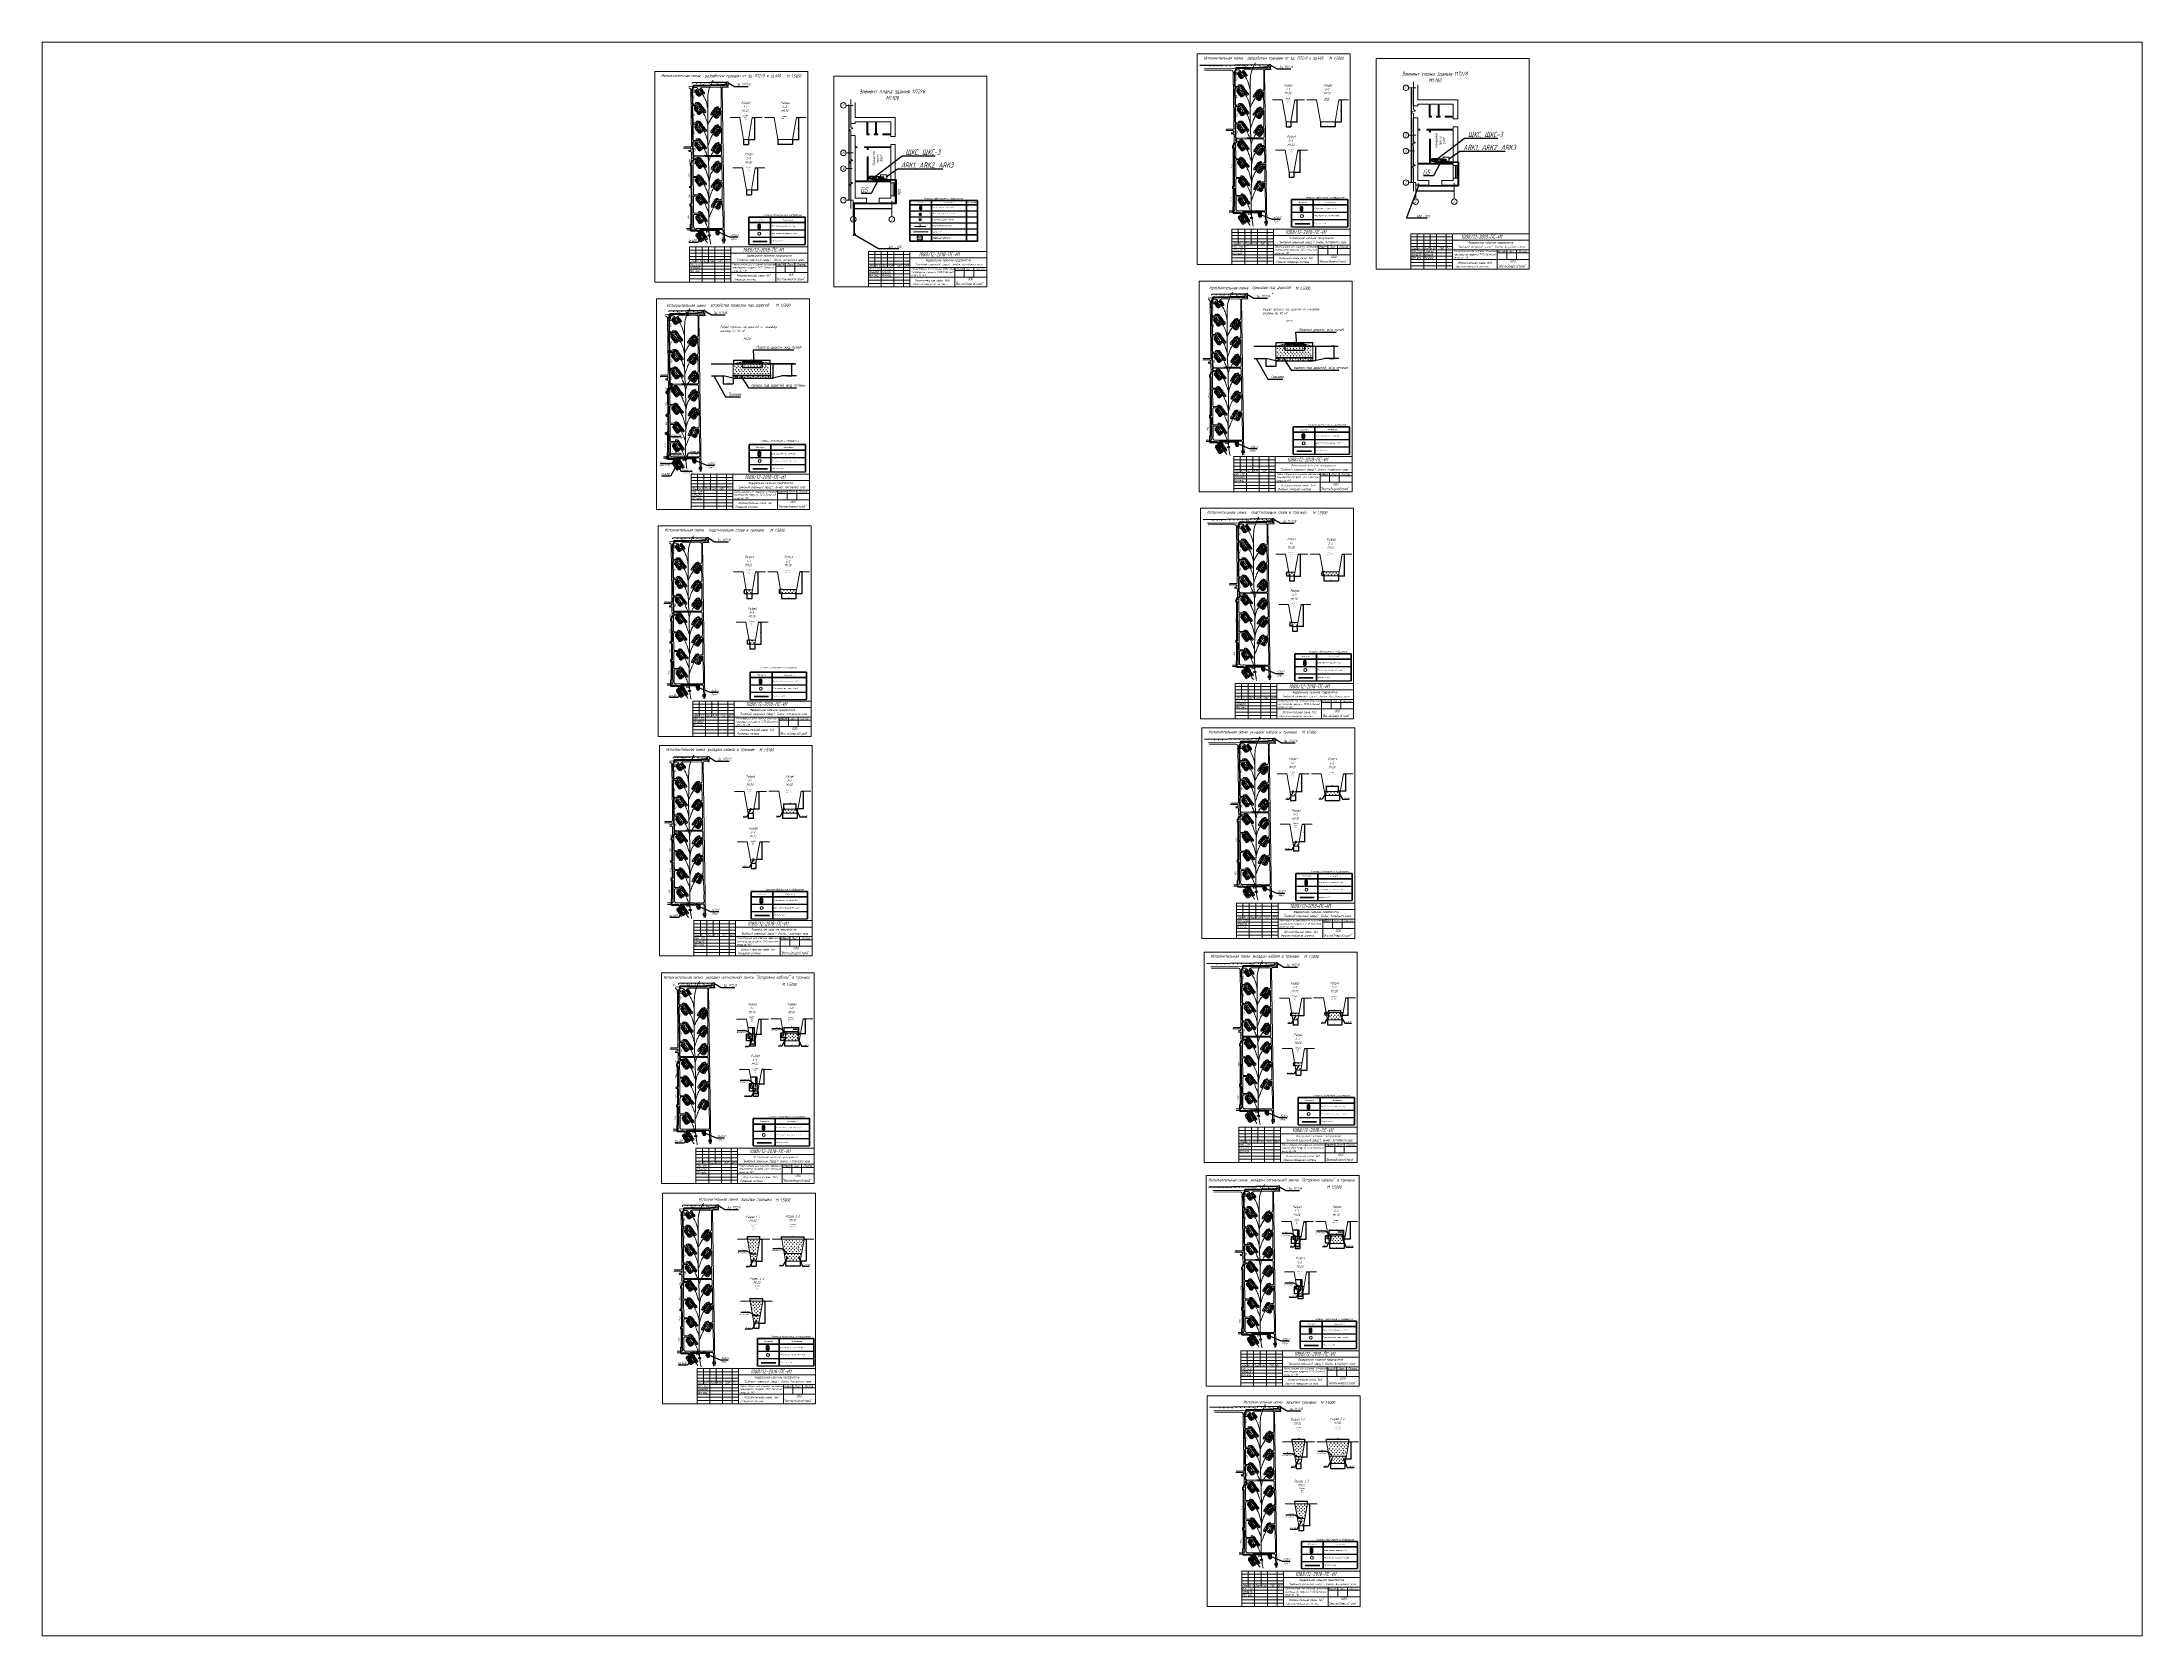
# Paper-space layout 'Лист1' of a CAD drawing. Header units: millimetres. Extents: x 26 to 231, y 20 to 176.
# The model-space entities are those that its viewports show. They can reach past a viewport. Long polylines and large blocks are cut down to what shows.
import ezdxf
from ezdxf import colors
from ezdxf.entities.mleader import LeaderData, LeaderLine
from ezdxf.enums import TextEntityAlignment as Align
from ezdxf.math import Vec2, Vec3

# ---------------------------------------------------------------- set-up
doc = ezdxf.new("R2010")
doc.units = ezdxf.units.MM
doc.linetypes.add('GOST2.303 6', pattern=[12, 8, -1.5, 1, -1.5])
doc.linetypes.add('gost6', pattern=[12, 8, -1.5, 1, -1.5])
doc.layers.get('Defpoints').update_dxf_attribs({"color": 33})
for name, color, linetype, lineweight in [('Датчики (Вновь)', 2, 'Continuous', 50), ('ИИ_ОФОРМЛЕНИЕ_025', 7, 'Continuous', 25), ('Линия выноска', 137, 'Continuous', 20), ('Линия связи (Вновь)', 3, 'Continuous', 60), ('Осевая', 4, 'gost6', 25), ('ППК и др. приБоры', 171, 'Continuous', 50), ('Размерная', 4, 'Continuous', 25), ('Рамка толстая', 7, 'Continuous', 60), ('Рамка тонкая', 5, 'Continuous', 25), ('Связь', 84, 'Continuous', 50), ('Строительный', 251, 'Continuous', 13), ('ТаБлица', 253, 'Continuous', 25), ('текст', 7, 'Continuous', 25), ('Щиты пульты (Вновь)', 5, 'Continuous', 50), ('Элемент эл. схем', 7, 'Continuous', 35)]:
    doc.layers.add(name, color=color, linetype=linetype, lineweight=lineweight)
doc.layers.add('Текст.', color=51, linetype='Continuous')
doc.styles.add('Simplex', font='simplex.shx', dxfattribs={"width": 0.7, "oblique": 15})
doc.styles.get("Standard").update_dxf_attribs({"font": 'arial.ttf'})
doc.dimstyles.new('Simplex', dxfattribs={"dimtxt": 2.5, "dimasz": 2.5, "dimexe": 1.25, "dimexo": 0.625, "dimtad": 1, "dimtxsty": 'Simplex', "dimcen": 2.5, "dimclrt": 2, "dimadec": 0, "dimazin": 0, "dimtfac": 1, "dimtmove": 0, "dimatfit": 3, "dimfxl": 1, "dimarcsym": 0})

# ---------------------------------------------------------------- blocks, each defined once
blk = doc.blocks.new('_ArchTick')
at = {"color": 0, "linetype": 'ByBlock', "const_width": 0.15}
blk.add_lwpolyline([(-0.5, -0.5), (0.5, 0.5)], dxfattribs=at)
blk = doc.blocks.new('*D37')
at = {"layer": 'Defpoints', "color": 0, "lineweight": 80, "transparency": 16777216}
for p in [(14325, 8710), (14325, 8610), (14325, 8610)]:
    blk.add_point(p, dxfattribs=at)
at = {"layer": 'Размерная', "color": 0, "lineweight": -2, "transparency": 16777216}
for p, q in [((14325, 8710), (14324, 8710)), ((14325, 8710), (14325, 8610)), ((14325, 8610), (14324, 8610))]:
    blk.add_line(p, q, dxfattribs=at)
at = {"layer": 'Размерная', "color": 0, "lineweight": -2, "transparency": 16777216, "xscale": 2.5, "yscale": 2.5, "zscale": 2.5}
for p, rotation in [((14325, 8710), 90), ((14325, 8610), 270)]:
    blk.add_blockref('_ArchTick', p, dxfattribs=dict(at, rotation=rotation))
blk = doc.blocks.new('*D38')
at = {"layer": 'Defpoints', "color": 0, "lineweight": 80, "transparency": 16777216}
for p in [(14325, 9010), (14325, 8710), (14325, 8710)]:
    blk.add_point(p, dxfattribs=at)
at = {"layer": 'Размерная', "color": 0, "lineweight": -2, "transparency": 16777216}
for p, q in [((14325, 9010), (14324, 9010)), ((14325, 9010), (14325, 8710)), ((14325, 8710), (14324, 8710))]:
    blk.add_line(p, q, dxfattribs=at)
at = {"layer": 'Размерная', "color": 0, "lineweight": -2, "transparency": 16777216, "xscale": 2.5, "yscale": 2.5, "zscale": 2.5}
for p, rotation in [((14325, 9010), 90), ((14325, 8710), 270)]:
    blk.add_blockref('_ArchTick', p, dxfattribs=dict(at, rotation=rotation))
blk = doc.blocks.new('*D39')
at = {"layer": 'Defpoints', "color": 0, "lineweight": 80, "transparency": 16777216}
for p in [(14325, 8610), (14325, 8410), (14325, 8410)]:
    blk.add_point(p, dxfattribs=at)
at = {"layer": 'Размерная', "color": 0, "lineweight": -2, "transparency": 16777216}
for p, q in [((14325, 8610), (14324, 8610)), ((14325, 8610), (14325, 8410)), ((14325, 8410), (14324, 8410))]:
    blk.add_line(p, q, dxfattribs=at)
at = {"layer": 'Размерная', "color": 0, "lineweight": -2, "transparency": 16777216, "xscale": 2.5, "yscale": 2.5, "zscale": 2.5}
for p, rotation in [((14325, 8610), 90), ((14325, 8410), 270)]:
    blk.add_blockref('_ArchTick', p, dxfattribs=dict(at, rotation=rotation))
blk = doc.blocks.new('*D36')
at = {"layer": 'Defpoints', "color": 0, "lineweight": 80, "transparency": 16777216}
for p in [(14353, 8356), (14598, 8356), (14598, 8356)]:
    blk.add_point(p, dxfattribs=at)
at = {"layer": 'Размерная', "color": 0, "lineweight": -2, "transparency": 16777216}
for p, q in [((14353, 8357), (14353, 8357)), ((14353, 8356), (14598, 8356)), ((14598, 8357), (14598, 8357))]:
    blk.add_line(p, q, dxfattribs=at)
at = {"layer": 'Размерная', "color": 0, "lineweight": -2, "transparency": 16777216, "xscale": 2.5, "yscale": 2.5, "zscale": 2.5, "rotation": 180}
blk.add_blockref('_ArchTick', (14353, 8356), dxfattribs=at)
at = {"layer": 'Размерная', "color": 0, "lineweight": -2, "transparency": 16777216, "xscale": 2.5, "yscale": 2.5, "zscale": 2.5}
blk.add_blockref('_ArchTick', (14598, 8356), dxfattribs=at)
blk = doc.blocks.new('_Integral')
at = {"color": 0, "linetype": 'ByBlock', "lineweight": -2}
for centre, start, end in [((0.44, -0.09), 102, 168), ((-0.44, 0.09), 282, 348)]:
    blk.add_arc(centre, 0.454, start, end, dxfattribs=at)
blk = doc.blocks.new('A$C34980ADB')
at = {"layer": 'ППК и др. приБоры', "lineweight": 18}
blk.add_hatch(color=256, dxfattribs=at).paths.add_polyline_path([(5, 4), (2.5, 4), (2.5, 0), (5, 0)])
for p, q in [((5, 8), (0, 8)), ((0, 8), (0, 0)), ((5, 4), (2.5, 4)), ((2.5, 4), (2.5, 0)), ((5, 0), (5, 8)), ((0, 0), (5, 0))]:
    blk.add_line(p, q, dxfattribs=at)
blk = doc.blocks.new('A$C5E2B28DD')
at = {"layer": 'Щиты пульты (Вновь)'}
h = blk.add_hatch(color=256, dxfattribs=at)
h.paths.add_polyline_path([(0, 0), (3, 0), (0, 3)])
h.paths.add_polyline_path([(0, 6), (0, 3), (3, 6)])
for p, q in [((3, 6), (0, 6)), ((0, 6), (0, 0)), ((0, 3), (3, 6)), ((3, 0), (0, 3)), ((3, 0), (3, 6)), ((0, 0), (3, 0))]:
    blk.add_line(p, q, dxfattribs=at)
blk = doc.blocks.new('_None')
blk = doc.blocks.new('A$C4BB167BF')
at = {"layer": 'Щиты пульты (Вновь)', "true_color": 0xc7c8ca}
h = blk.add_hatch(color=9, dxfattribs=at)
h.paths.add_polyline_path([(0, 3), (0, 0), (3, 3)])
h.paths.add_polyline_path([(6, 3), (3, 3), (6, 0)])
at = {"layer": 'Щиты пульты (Вновь)', "color": 252, "true_color": 0x939598}
for p, q in [((0, 3), (0, 0)), ((6, 3), (0, 3)), ((0, 0), (3, 3)), ((3, 3), (6, 0)), ((6, 0), (6, 3)), ((0, 0), (6, 0))]:
    blk.add_line(p, q, dxfattribs=at)
blk = doc.blocks.new('*D64')
at = {"layer": 'Defpoints', "color": 0, "lineweight": 80, "transparency": 16777216}
for p in [(13993, 8933), (14009, 8933), (13964, 8794)]:
    blk.add_point(p, dxfattribs=at)
at = {"layer": 'Размерная', "color": 0, "lineweight": -2, "transparency": 16777216}
for p, q in [((13994, 8933), (14010, 8933)), ((14009, 8794), (14009, 8933)), ((13965, 8794), (14010, 8794))]:
    blk.add_line(p, q, dxfattribs=at)
at = {"layer": 'Размерная', "color": 0, "lineweight": -2, "transparency": 16777216, "xscale": 1.5, "yscale": 1.5, "zscale": 1.5}
for p, rotation in [((14009, 8933), 90), ((14009, 8794), 270)]:
    blk.add_blockref('_ArchTick', p, dxfattribs=dict(at, rotation=rotation))
at = {"layer": 'Размерная', "color": 2, "lineweight": 20, "transparency": 16777216, "insert": (14005, 8864), "char_height": 2, "attachment_point": 5, "rotation": 90, "style": 'Simplex'}
blk.add_mtext('{\\H3x;\\C256;900}', dxfattribs=at)
blk = doc.blocks.new('*D65')
at = {"layer": 'Defpoints', "color": 0, "lineweight": 80, "transparency": 16777216}
for p in [(13876, 8794), (13969, 8794), (13969, 8764)]:
    blk.add_point(p, dxfattribs=at)
at = {"layer": 'Размерная', "color": 0, "lineweight": -2, "transparency": 16777216}
for p, q in [((13876, 8794), (13876, 8762)), ((13969, 8794), (13969, 8762)), ((13876, 8764), (13969, 8764))]:
    blk.add_line(p, q, dxfattribs=at)
at = {"layer": 'Размерная', "color": 0, "lineweight": -2, "transparency": 16777216, "xscale": 1.5, "yscale": 1.5, "zscale": 1.5, "rotation": 180}
blk.add_blockref('_ArchTick', (13876, 8764), dxfattribs=at)
at = {"layer": 'Размерная', "color": 0, "lineweight": -2, "transparency": 16777216, "xscale": 1.5, "yscale": 1.5, "zscale": 1.5}
blk.add_blockref('_ArchTick', (13969, 8764), dxfattribs=at)
at = {"layer": 'Размерная', "color": 2, "lineweight": 20, "transparency": 16777216, "insert": (13923, 8767), "char_height": 2, "attachment_point": 5, "style": 'Simplex'}
blk.add_mtext('{\\H3x;\\C256;800}', dxfattribs=at)
blk = doc.blocks.new('*D66')
at = {"layer": 'Defpoints', "color": 0, "lineweight": 80, "transparency": 16777216}
for p in [(13716, 8932), (13729, 8932), (13689, 8794)]:
    blk.add_point(p, dxfattribs=at)
at = {"layer": 'Размерная', "color": 0, "lineweight": -2, "transparency": 16777216}
for p, q in [((13716, 8932), (13730, 8932)), ((13729, 8794), (13729, 8932)), ((13689, 8794), (13730, 8794))]:
    blk.add_line(p, q, dxfattribs=at)
at = {"layer": 'Размерная', "color": 0, "lineweight": -2, "transparency": 16777216, "xscale": 1.5, "yscale": 1.5, "zscale": 1.5}
for p, rotation in [((13729, 8932), 90), ((13729, 8794), 270)]:
    blk.add_blockref('_ArchTick', p, dxfattribs=dict(at, rotation=rotation))
at = {"layer": 'Размерная', "color": 2, "lineweight": 20, "transparency": 16777216, "insert": (13725, 8863), "char_height": 2, "attachment_point": 5, "rotation": 90, "style": 'Simplex'}
blk.add_mtext('{\\H3x;\\C256;900}', dxfattribs=at)
blk = doc.blocks.new('*D67')
at = {"layer": 'Defpoints', "color": 0, "lineweight": 80, "transparency": 16777216}
for p in [(13659, 8794), (13690, 8794), (13690, 8763)]:
    blk.add_point(p, dxfattribs=at)
at = {"layer": 'Размерная', "color": 0, "lineweight": -2, "transparency": 16777216}
for p, q in [((13659, 8793), (13659, 8762)), ((13690, 8793), (13690, 8762)), ((13659, 8763), (13690, 8763))]:
    blk.add_line(p, q, dxfattribs=at)
at = {"layer": 'Размерная', "color": 0, "lineweight": -2, "transparency": 16777216, "xscale": 1.5, "yscale": 1.5, "zscale": 1.5, "rotation": 180}
blk.add_blockref('_ArchTick', (13659, 8763), dxfattribs=at)
at = {"layer": 'Размерная', "color": 0, "lineweight": -2, "transparency": 16777216, "xscale": 1.5, "yscale": 1.5, "zscale": 1.5}
blk.add_blockref('_ArchTick', (13690, 8763), dxfattribs=at)
at = {"layer": 'Размерная', "color": 2, "lineweight": 20, "transparency": 16777216, "insert": (13674, 8766), "char_height": 2, "attachment_point": 5, "style": 'Simplex'}
blk.add_mtext('{\\H3x;\\C256;400}', dxfattribs=at)
blk = doc.blocks.new('*D68')
at = {"layer": 'Defpoints', "color": 0, "lineweight": 80, "transparency": 16777216}
for p in [(13732, 8614), (13748, 8614), (13711, 8475)]:
    blk.add_point(p, dxfattribs=at)
at = {"layer": 'Размерная', "color": 0, "lineweight": -2, "transparency": 16777216}
for p, q in [((13733, 8614), (13749, 8614)), ((13748, 8475), (13748, 8614)), ((13711, 8475), (13749, 8475))]:
    blk.add_line(p, q, dxfattribs=at)
at = {"layer": 'Размерная', "color": 0, "lineweight": -2, "transparency": 16777216, "xscale": 1.5, "yscale": 1.5, "zscale": 1.5}
for p, rotation in [((13748, 8614), 90), ((13748, 8475), 270)]:
    blk.add_blockref('_ArchTick', p, dxfattribs=dict(at, rotation=rotation))
at = {"layer": 'Размерная', "color": 2, "lineweight": 20, "transparency": 16777216, "insert": (13744, 8545), "char_height": 2, "attachment_point": 5, "rotation": 90, "style": 'Simplex'}
blk.add_mtext('{\\H3x;\\C256;900}', dxfattribs=at)
blk = doc.blocks.new('*D69')
at = {"layer": 'Defpoints', "color": 0, "lineweight": 80, "transparency": 16777216}
for p in [(13677, 8475), (13708, 8475), (13708, 8444)]:
    blk.add_point(p, dxfattribs=at)
at = {"layer": 'Размерная', "color": 0, "lineweight": -2, "transparency": 16777216}
for p, q in [((13677, 8475), (13677, 8443)), ((13677, 8444), (13708, 8444)), ((13708, 8475), (13708, 8443))]:
    blk.add_line(p, q, dxfattribs=at)
at = {"layer": 'Размерная', "color": 0, "lineweight": -2, "transparency": 16777216, "xscale": 1.5, "yscale": 1.5, "zscale": 1.5, "rotation": 180}
blk.add_blockref('_ArchTick', (13677, 8444), dxfattribs=at)
at = {"layer": 'Размерная', "color": 0, "lineweight": -2, "transparency": 16777216, "xscale": 1.5, "yscale": 1.5, "zscale": 1.5}
blk.add_blockref('_ArchTick', (13708, 8444), dxfattribs=at)
at = {"layer": 'Размерная', "color": 2, "lineweight": 20, "transparency": 16777216, "insert": (13693, 8448), "char_height": 2, "attachment_point": 5, "style": 'Simplex'}
blk.add_mtext('{\\H3x;\\C256;400}', dxfattribs=at)
blk = doc.blocks.new('*T70')
at = {"layer": 'ТаБлица', "color": 0, "linetype": 'ByBlock', "lineweight": 40, "transparency": 16777216}
for p, q in [((0, 0), (356.5, 0)), ((0, 0), (0, -172.5)), ((138, 0), (138, -172.5)), ((356.5, 0), (356.5, -172.5)), ((0, -34.5), (356.5, -34.5))]:
    blk.add_line(p, q, dxfattribs=at)
at = {"layer": 'ТаБлица', "color": 5, "linetype": 'ByBlock', "lineweight": 25, "transparency": 16777216}
for p, q in [((0, -80.5), (356.5, -80.5)), ((0, -126.5), (356.5, -126.5)), ((0, -172.5), (356.5, -172.5))]:
    blk.add_line(p, q, dxfattribs=at)
at = {"layer": 'ТаБлица', "color": 2, "lineweight": 20, "transparency": 16777216, "char_height": 8.05, "style": 'Simplex'}
for s, insert, width, attachment_point in [('{\\C256;\\c0;Обозначение}', (69, -17.25), 138, 5), ('{\\C256;\\c0;Место прокола под дорогой в трубе}', (141.45, -103.5), 211.6, 4), ('{\\C256;\\c0;Шкаф клеммных соединений (сущ.)}', (141.45, -57.5), 211.6, 4), ('{\\C256;\\c0;Наименование}', (247.25, -17.25), 218.5, 5), ('{\\C256;\\c0;Кабельная линия}', (141.45, -149.5), 211.6, 4)]:
    blk.add_mtext(s, dxfattribs=dict(at, insert=insert, width=width, attachment_point=attachment_point))
blk = doc.blocks.new('*D71')
at = {"layer": 'Defpoints', "color": 0, "lineweight": 80, "transparency": 16777216}
for p in [(13593, 7298), (13593, 7282), (13611, 7298)]:
    blk.add_point(p, dxfattribs=at)
at = {"layer": 'Размерная', "color": 0, "lineweight": -2, "transparency": 16777216}
for p, q in [((13594, 7298), (13612, 7298)), ((13594, 7282), (13612, 7282)), ((13611, 7282), (13611, 7298))]:
    blk.add_line(p, q, dxfattribs=at)
at = {"layer": 'Размерная', "color": 0, "lineweight": -2, "transparency": 16777216, "xscale": 1.5, "yscale": 1.5, "zscale": 1.5}
for p, rotation in [((13611, 7298), 90), ((13611, 7282), 270)]:
    blk.add_blockref('_ArchTick', p, dxfattribs=dict(at, rotation=rotation))
at = {"layer": 'Размерная', "color": 2, "lineweight": 20, "transparency": 16777216, "insert": (13608, 7290), "char_height": 2, "attachment_point": 5, "rotation": 90, "style": 'Simplex'}
blk.add_mtext('{\\H3x;\\C256;200}', dxfattribs=at)
blk = doc.blocks.new('*D72')
at = {"layer": 'Defpoints', "color": 0, "lineweight": 80, "transparency": 16777216}
for p in [(13530, 7296), (13593, 7283), (13593, 7247)]:
    blk.add_point(p, dxfattribs=at)
at = {"layer": 'Размерная', "color": 0, "lineweight": -2, "transparency": 16777216}
for p, q in [((13530, 7296), (13530, 7246)), ((13530, 7247), (13593, 7247)), ((13593, 7282), (13593, 7246))]:
    blk.add_line(p, q, dxfattribs=at)
at = {"layer": 'Размерная', "color": 0, "lineweight": -2, "transparency": 16777216, "xscale": 1.5, "yscale": 1.5, "zscale": 1.5, "rotation": 180}
blk.add_blockref('_ArchTick', (13530, 7247), dxfattribs=at)
at = {"layer": 'Размерная', "color": 0, "lineweight": -2, "transparency": 16777216, "xscale": 1.5, "yscale": 1.5, "zscale": 1.5}
blk.add_blockref('_ArchTick', (13593, 7247), dxfattribs=at)
at = {"layer": 'Размерная', "color": 2, "lineweight": 20, "transparency": 16777216, "insert": (13562, 7251), "char_height": 2, "attachment_point": 5, "style": 'Simplex'}
blk.add_mtext('{\\H3x;\\C256;2000}', dxfattribs=at)
blk = doc.blocks.new('*D73')
at = {"layer": 'Defpoints', "color": 0, "lineweight": 80, "transparency": 16777216}
for p in [(13831, 7374), (13846, 7374), (13798, 7282)]:
    blk.add_point(p, dxfattribs=at)
at = {"layer": 'Размерная', "color": 0, "lineweight": -2, "transparency": 16777216}
for p, q in [((13831, 7374), (13848, 7374)), ((13846, 7282), (13846, 7374)), ((13799, 7282), (13848, 7282))]:
    blk.add_line(p, q, dxfattribs=at)
at = {"layer": 'Размерная', "color": 0, "lineweight": -2, "transparency": 16777216, "xscale": 1.5, "yscale": 1.5, "zscale": 1.5}
for p, rotation in [((13846, 7374), 90), ((13846, 7282), 270)]:
    blk.add_blockref('_ArchTick', p, dxfattribs=dict(at, rotation=rotation))
at = {"layer": 'Размерная', "color": 2, "lineweight": 20, "transparency": 16777216, "insert": (13843, 7328), "char_height": 2, "attachment_point": 5, "rotation": 90, "style": 'Simplex'}
blk.add_mtext('{\\H3x;\\C256;1100}', dxfattribs=at)
blk = doc.blocks.new('*D74')
at = {"layer": 'Defpoints', "color": 0, "lineweight": 80, "transparency": 16777216}
for p in [(13651, 7387), (13775, 7387), (13775, 7350)]:
    blk.add_point(p, dxfattribs=at)
at = {"layer": 'Размерная', "color": 0, "lineweight": -2, "transparency": 16777216}
for p, q in [((13651, 7386), (13651, 7348)), ((13651, 7350), (13775, 7350)), ((13775, 7386), (13775, 7348))]:
    blk.add_line(p, q, dxfattribs=at)
at = {"layer": 'Размерная', "color": 0, "lineweight": -2, "transparency": 16777216, "xscale": 1.5, "yscale": 1.5, "zscale": 1.5, "rotation": 180}
blk.add_blockref('_ArchTick', (13651, 7350), dxfattribs=at)
at = {"layer": 'Размерная', "color": 0, "lineweight": -2, "transparency": 16777216, "xscale": 1.5, "yscale": 1.5, "zscale": 1.5}
blk.add_blockref('_ArchTick', (13775, 7350), dxfattribs=at)
at = {"layer": 'Размерная', "color": 2, "lineweight": 20, "transparency": 16777216, "insert": (13713, 7353), "char_height": 2, "attachment_point": 5, "style": 'Simplex'}
blk.add_mtext('{\\H3x;\\C256;6000}', dxfattribs=at)
blk = doc.blocks.new('*D75')
at = {"layer": 'Defpoints', "color": 0, "lineweight": 80, "transparency": 16777216}
for p in [(13946, 7375), (13964, 7375), (13933, 7297)]:
    blk.add_point(p, dxfattribs=at)
at = {"layer": 'Размерная', "color": 0, "lineweight": -2, "transparency": 16777216}
for p, q in [((13946, 7375), (13965, 7375)), ((13964, 7297), (13964, 7375)), ((13934, 7297), (13965, 7297))]:
    blk.add_line(p, q, dxfattribs=at)
at = {"layer": 'Размерная', "color": 0, "lineweight": -2, "transparency": 16777216, "xscale": 1.5, "yscale": 1.5, "zscale": 1.5}
for p, rotation in [((13964, 7375), 90), ((13964, 7297), 270)]:
    blk.add_blockref('_ArchTick', p, dxfattribs=dict(at, rotation=rotation))
at = {"layer": 'Размерная', "color": 2, "lineweight": 20, "transparency": 16777216, "insert": (13960, 7336), "char_height": 2, "attachment_point": 5, "rotation": 90, "style": 'Simplex'}
blk.add_mtext('{\\H3x;\\C256;900}', dxfattribs=at)
blk = doc.blocks.new('*D76')
at = {"layer": 'Defpoints', "color": 0, "lineweight": 80, "transparency": 16777216}
for p in [(13596, 7375), (13828, 7396), (13828, 7375)]:
    blk.add_point(p, dxfattribs=at)
at = {"layer": 'Размерная', "color": 0, "lineweight": -2, "transparency": 16777216}
for p, q in [((13596, 7375), (13596, 7397)), ((13596, 7396), (13828, 7396)), ((13828, 7376), (13828, 7397))]:
    blk.add_line(p, q, dxfattribs=at)
at = {"layer": 'Размерная', "color": 0, "lineweight": -2, "transparency": 16777216, "xscale": 1.5, "yscale": 1.5, "zscale": 1.5, "rotation": 180}
blk.add_blockref('_ArchTick', (13596, 7396), dxfattribs=at)
at = {"layer": 'Размерная', "color": 0, "lineweight": -2, "transparency": 16777216, "xscale": 1.5, "yscale": 1.5, "zscale": 1.5}
blk.add_blockref('_ArchTick', (13828, 7396), dxfattribs=at)
at = {"layer": 'Размерная', "color": 2, "lineweight": 20, "transparency": 16777216, "insert": (13712, 7400), "char_height": 2, "attachment_point": 5, "style": 'Simplex'}
blk.add_mtext('{\\H3x;\\C256;8000}', dxfattribs=at)
blk = doc.blocks.new('*D79')
at = {"layer": 'Defpoints', "color": 0, "lineweight": 80, "transparency": 16777216}
for p in [(14014, 6058), (14030, 6058), (13985, 5919)]:
    blk.add_point(p, dxfattribs=at)
at = {"layer": 'Размерная', "color": 0, "lineweight": -2, "transparency": 16777216}
for p, q in [((14015, 6058), (14031, 6058)), ((14030, 5919), (14030, 6058)), ((13986, 5919), (14031, 5919))]:
    blk.add_line(p, q, dxfattribs=at)
at = {"layer": 'Размерная', "color": 0, "lineweight": -2, "transparency": 16777216, "xscale": 1.5, "yscale": 1.5, "zscale": 1.5}
for p, rotation in [((14030, 6058), 90), ((14030, 5919), 270)]:
    blk.add_blockref('_ArchTick', p, dxfattribs=dict(at, rotation=rotation))
at = {"layer": 'Размерная', "color": 2, "lineweight": 20, "transparency": 16777216, "insert": (14026, 5988), "char_height": 2, "attachment_point": 5, "rotation": 90, "style": 'Simplex'}
blk.add_mtext('{\\H3x;\\C256;900}', dxfattribs=at)
blk = doc.blocks.new('*D80')
at = {"layer": 'Defpoints', "color": 0, "lineweight": 80, "transparency": 16777216}
for p in [(13898, 5919), (13990, 5919), (13990, 5888)]:
    blk.add_point(p, dxfattribs=at)
at = {"layer": 'Размерная', "color": 0, "lineweight": -2, "transparency": 16777216}
for p, q in [((13898, 5919), (13898, 5887)), ((13898, 5888), (13990, 5888)), ((13990, 5919), (13990, 5887))]:
    blk.add_line(p, q, dxfattribs=at)
at = {"layer": 'Размерная', "color": 0, "lineweight": -2, "transparency": 16777216, "xscale": 1.5, "yscale": 1.5, "zscale": 1.5, "rotation": 180}
blk.add_blockref('_ArchTick', (13898, 5888), dxfattribs=at)
at = {"layer": 'Размерная', "color": 0, "lineweight": -2, "transparency": 16777216, "xscale": 1.5, "yscale": 1.5, "zscale": 1.5}
blk.add_blockref('_ArchTick', (13990, 5888), dxfattribs=at)
at = {"layer": 'Размерная', "color": 2, "lineweight": 20, "transparency": 16777216, "insert": (13944, 5892), "char_height": 2, "attachment_point": 5, "style": 'Simplex'}
blk.add_mtext('{\\H3x;\\C256;800}', dxfattribs=at)
blk = doc.blocks.new('*D81')
at = {"layer": 'Defpoints', "color": 0, "lineweight": 80, "transparency": 16777216}
for p in [(13737, 6057), (13750, 6057), (13710, 5919)]:
    blk.add_point(p, dxfattribs=at)
at = {"layer": 'Размерная', "color": 0, "lineweight": -2, "transparency": 16777216}
for p, q in [((13738, 6057), (13751, 6057)), ((13750, 5919), (13750, 6057)), ((13710, 5919), (13751, 5919))]:
    blk.add_line(p, q, dxfattribs=at)
at = {"layer": 'Размерная', "color": 0, "lineweight": -2, "transparency": 16777216, "xscale": 1.5, "yscale": 1.5, "zscale": 1.5}
for p, rotation in [((13750, 6057), 90), ((13750, 5919), 270)]:
    blk.add_blockref('_ArchTick', p, dxfattribs=dict(at, rotation=rotation))
at = {"layer": 'Размерная', "color": 2, "lineweight": 20, "transparency": 16777216, "insert": (13746, 5988), "char_height": 2, "attachment_point": 5, "rotation": 90, "style": 'Simplex'}
blk.add_mtext('{\\H3x;\\C256;900}', dxfattribs=at)
blk = doc.blocks.new('*D82')
at = {"layer": 'Defpoints', "color": 0, "lineweight": 80, "transparency": 16777216}
for p in [(13680, 5918), (13711, 5918), (13711, 5888)]:
    blk.add_point(p, dxfattribs=at)
at = {"layer": 'Размерная', "color": 0, "lineweight": -2, "transparency": 16777216}
for p, q in [((13680, 5918), (13680, 5886)), ((13680, 5888), (13711, 5888)), ((13711, 5918), (13711, 5886))]:
    blk.add_line(p, q, dxfattribs=at)
at = {"layer": 'Размерная', "color": 0, "lineweight": -2, "transparency": 16777216, "xscale": 1.5, "yscale": 1.5, "zscale": 1.5, "rotation": 180}
blk.add_blockref('_ArchTick', (13680, 5888), dxfattribs=at)
at = {"layer": 'Размерная', "color": 0, "lineweight": -2, "transparency": 16777216, "xscale": 1.5, "yscale": 1.5, "zscale": 1.5}
blk.add_blockref('_ArchTick', (13711, 5888), dxfattribs=at)
at = {"layer": 'Размерная', "color": 2, "lineweight": 20, "transparency": 16777216, "insert": (13695, 5891), "char_height": 2, "attachment_point": 5, "style": 'Simplex'}
blk.add_mtext('{\\H3x;\\C256;400}', dxfattribs=at)
blk = doc.blocks.new('*D77')
at = {"layer": 'Defpoints', "color": 0, "lineweight": 80, "transparency": 16777216}
for p in [(13753, 5739), (13769, 5739), (13732, 5600)]:
    blk.add_point(p, dxfattribs=at)
at = {"layer": 'Размерная', "color": 0, "lineweight": -2, "transparency": 16777216}
for p, q in [((13754, 5739), (13770, 5739)), ((13769, 5600), (13769, 5739)), ((13732, 5600), (13770, 5600))]:
    blk.add_line(p, q, dxfattribs=at)
at = {"layer": 'Размерная', "color": 0, "lineweight": -2, "transparency": 16777216, "xscale": 1.5, "yscale": 1.5, "zscale": 1.5}
for p, rotation in [((13769, 5739), 90), ((13769, 5600), 270)]:
    blk.add_blockref('_ArchTick', p, dxfattribs=dict(at, rotation=rotation))
at = {"layer": 'Размерная', "color": 2, "lineweight": 20, "transparency": 16777216, "insert": (13765, 5669), "char_height": 2, "attachment_point": 5, "rotation": 90, "style": 'Simplex'}
blk.add_mtext('{\\H3x;\\C256;900}', dxfattribs=at)
blk = doc.blocks.new('*D78')
at = {"layer": 'Defpoints', "color": 0, "lineweight": 80, "transparency": 16777216}
for p in [(13698, 5600), (13729, 5600), (13729, 5569)]:
    blk.add_point(p, dxfattribs=at)
at = {"layer": 'Размерная', "color": 0, "lineweight": -2, "transparency": 16777216}
for p, q in [((13698, 5599), (13698, 5568)), ((13729, 5599), (13729, 5568)), ((13698, 5569), (13729, 5569))]:
    blk.add_line(p, q, dxfattribs=at)
at = {"layer": 'Размерная', "color": 0, "lineweight": -2, "transparency": 16777216, "xscale": 1.5, "yscale": 1.5, "zscale": 1.5, "rotation": 180}
blk.add_blockref('_ArchTick', (13698, 5569), dxfattribs=at)
at = {"layer": 'Размерная', "color": 0, "lineweight": -2, "transparency": 16777216, "xscale": 1.5, "yscale": 1.5, "zscale": 1.5}
blk.add_blockref('_ArchTick', (13729, 5569), dxfattribs=at)
at = {"layer": 'Размерная', "color": 2, "lineweight": 20, "transparency": 16777216, "insert": (13714, 5573), "char_height": 2, "attachment_point": 5, "style": 'Simplex'}
blk.add_mtext('{\\H3x;\\C256;400}', dxfattribs=at)
blk = doc.blocks.new('*D83')
at = {"layer": 'Defpoints', "color": 0, "lineweight": 80, "transparency": 16777216}
for p in [(14022, 4668), (14038, 4668), (13993, 4558)]:
    blk.add_point(p, dxfattribs=at)
at = {"layer": 'Размерная', "color": 0, "lineweight": -2, "transparency": 16777216}
for p, q in [((14023, 4668), (14039, 4668)), ((14038, 4558), (14038, 4668)), ((13993, 4558), (14039, 4558))]:
    blk.add_line(p, q, dxfattribs=at)
at = {"layer": 'Размерная', "color": 0, "lineweight": -2, "transparency": 16777216, "xscale": 1.5, "yscale": 1.5, "zscale": 1.5}
for p, rotation in [((14038, 4668), 90), ((14038, 4558), 270)]:
    blk.add_blockref('_ArchTick', p, dxfattribs=dict(at, rotation=rotation))
at = {"layer": 'Размерная', "color": 2, "lineweight": 20, "transparency": 16777216, "insert": (14034, 4613), "char_height": 2, "attachment_point": 5, "rotation": 90, "style": 'Simplex'}
blk.add_mtext('{\\H3x;\\C256;800}', dxfattribs=at)
blk = doc.blocks.new('*D84')
at = {"layer": 'Defpoints', "color": 0, "lineweight": 80, "transparency": 16777216}
for p in [(13905, 4529), (13998, 4529), (13998, 4498)]:
    blk.add_point(p, dxfattribs=at)
at = {"layer": 'Размерная', "color": 0, "lineweight": -2, "transparency": 16777216}
for p, q in [((13905, 4528), (13905, 4497)), ((13998, 4528), (13998, 4497)), ((13905, 4498), (13998, 4498))]:
    blk.add_line(p, q, dxfattribs=at)
at = {"layer": 'Размерная', "color": 0, "lineweight": -2, "transparency": 16777216, "xscale": 1.5, "yscale": 1.5, "zscale": 1.5, "rotation": 180}
blk.add_blockref('_ArchTick', (13905, 4498), dxfattribs=at)
at = {"layer": 'Размерная', "color": 0, "lineweight": -2, "transparency": 16777216, "xscale": 1.5, "yscale": 1.5, "zscale": 1.5}
blk.add_blockref('_ArchTick', (13998, 4498), dxfattribs=at)
at = {"layer": 'Размерная', "color": 2, "lineweight": 20, "transparency": 16777216, "insert": (13952, 4502), "char_height": 2, "attachment_point": 5, "style": 'Simplex'}
blk.add_mtext('{\\H3x;\\C256;800}', dxfattribs=at)
blk = doc.blocks.new('*D85')
at = {"layer": 'Defpoints', "color": 0, "lineweight": 80, "transparency": 16777216}
for p in [(13745, 4666), (13758, 4666), (13718, 4556)]:
    blk.add_point(p, dxfattribs=at)
at = {"layer": 'Размерная', "color": 0, "lineweight": -2, "transparency": 16777216}
for p, q in [((13745, 4666), (13759, 4666)), ((13758, 4556), (13758, 4666)), ((13718, 4556), (13759, 4556))]:
    blk.add_line(p, q, dxfattribs=at)
at = {"layer": 'Размерная', "color": 0, "lineweight": -2, "transparency": 16777216, "xscale": 1.5, "yscale": 1.5, "zscale": 1.5}
for p, rotation in [((13758, 4666), 90), ((13758, 4556), 270)]:
    blk.add_blockref('_ArchTick', p, dxfattribs=dict(at, rotation=rotation))
at = {"layer": 'Размерная', "color": 2, "lineweight": 20, "transparency": 16777216, "insert": (13754, 4611), "char_height": 2, "attachment_point": 5, "rotation": 90, "style": 'Simplex'}
blk.add_mtext('{\\H3x;\\C256;800}', dxfattribs=at)
blk = doc.blocks.new('*D86')
at = {"layer": 'Defpoints', "color": 0, "lineweight": 80, "transparency": 16777216}
for p in [(13688, 4528), (13719, 4528), (13719, 4497)]:
    blk.add_point(p, dxfattribs=at)
at = {"layer": 'Размерная', "color": 0, "lineweight": -2, "transparency": 16777216}
for p, q in [((13688, 4528), (13688, 4496)), ((13719, 4528), (13719, 4496)), ((13688, 4497), (13719, 4497))]:
    blk.add_line(p, q, dxfattribs=at)
at = {"layer": 'Размерная', "color": 0, "lineweight": -2, "transparency": 16777216, "xscale": 1.5, "yscale": 1.5, "zscale": 1.5, "rotation": 180}
blk.add_blockref('_ArchTick', (13688, 4497), dxfattribs=at)
at = {"layer": 'Размерная', "color": 0, "lineweight": -2, "transparency": 16777216, "xscale": 1.5, "yscale": 1.5, "zscale": 1.5}
blk.add_blockref('_ArchTick', (13719, 4497), dxfattribs=at)
at = {"layer": 'Размерная', "color": 2, "lineweight": 20, "transparency": 16777216, "insert": (13703, 4501), "char_height": 2, "attachment_point": 5, "style": 'Simplex'}
blk.add_mtext('{\\H3x;\\C256;400}', dxfattribs=at)
blk = doc.blocks.new('*D87')
at = {"layer": 'Defpoints', "color": 0, "lineweight": 80, "transparency": 16777216}
for p in [(13761, 4348), (13777, 4348), (13738, 4238)]:
    blk.add_point(p, dxfattribs=at)
at = {"layer": 'Размерная', "color": 0, "lineweight": -2, "transparency": 16777216}
for p, q in [((13762, 4348), (13778, 4348)), ((13777, 4238), (13777, 4348)), ((13739, 4238), (13778, 4238))]:
    blk.add_line(p, q, dxfattribs=at)
at = {"layer": 'Размерная', "color": 0, "lineweight": -2, "transparency": 16777216, "xscale": 1.5, "yscale": 1.5, "zscale": 1.5}
for p, rotation in [((13777, 4348), 90), ((13777, 4238), 270)]:
    blk.add_blockref('_ArchTick', p, dxfattribs=dict(at, rotation=rotation))
at = {"layer": 'Размерная', "color": 2, "lineweight": 20, "transparency": 16777216, "insert": (13773, 4293), "char_height": 2, "attachment_point": 5, "rotation": 90, "style": 'Simplex'}
blk.add_mtext('{\\H3x;\\C256;800}', dxfattribs=at)
blk = doc.blocks.new('*D88')
at = {"layer": 'Defpoints', "color": 0, "lineweight": 80, "transparency": 16777216}
for p in [(13706, 4210), (13737, 4210), (13737, 4179)]:
    blk.add_point(p, dxfattribs=at)
at = {"layer": 'Размерная', "color": 0, "lineweight": -2, "transparency": 16777216}
for p, q in [((13706, 4209), (13706, 4178)), ((13706, 4179), (13737, 4179)), ((13737, 4209), (13737, 4178))]:
    blk.add_line(p, q, dxfattribs=at)
at = {"layer": 'Размерная', "color": 0, "lineweight": -2, "transparency": 16777216, "xscale": 1.5, "yscale": 1.5, "zscale": 1.5, "rotation": 180}
blk.add_blockref('_ArchTick', (13706, 4179), dxfattribs=at)
at = {"layer": 'Размерная', "color": 0, "lineweight": -2, "transparency": 16777216, "xscale": 1.5, "yscale": 1.5, "zscale": 1.5}
blk.add_blockref('_ArchTick', (13737, 4179), dxfattribs=at)
at = {"layer": 'Размерная', "color": 2, "lineweight": 20, "transparency": 16777216, "insert": (13722, 4183), "char_height": 2, "attachment_point": 5, "style": 'Simplex'}
blk.add_mtext('{\\H3x;\\C256;400}', dxfattribs=at)
blk = doc.blocks.new('*D89')
at = {"layer": 'Defpoints', "color": 0, "lineweight": 80, "transparency": 16777216}
for p in [(13914, 4559), (13991, 4589), (13991, 4559)]:
    blk.add_point(p, dxfattribs=at)
at = {"layer": 'Размерная', "color": 0, "lineweight": -2, "transparency": 16777216}
for p, q in [((13914, 4560), (13914, 4590)), ((13914, 4589), (13991, 4589)), ((13991, 4560), (13991, 4590))]:
    blk.add_line(p, q, dxfattribs=at)
at = {"layer": 'Размерная', "color": 0, "lineweight": -2, "transparency": 16777216, "xscale": 1.5, "yscale": 1.5, "zscale": 1.5, "rotation": 180}
blk.add_blockref('_ArchTick', (13914, 4589), dxfattribs=at)
at = {"layer": 'Размерная', "color": 0, "lineweight": -2, "transparency": 16777216, "xscale": 1.5, "yscale": 1.5, "zscale": 1.5}
blk.add_blockref('_ArchTick', (13991, 4589), dxfattribs=at)
at = {"layer": 'Размерная', "color": 2, "lineweight": 20, "transparency": 16777216, "insert": (13952, 4592), "char_height": 2, "attachment_point": 5, "style": 'Simplex'}
blk.add_mtext('{\\H3x;\\C256;600}', dxfattribs=at)
blk = doc.blocks.new('*D100')
at = {"layer": 'Defpoints', "color": 0, "lineweight": 80, "transparency": 16777216}
for p in [(14035, 3227), (14051, 3227), (14006, 3135)]:
    blk.add_point(p, dxfattribs=at)
at = {"layer": 'Размерная', "color": 0, "lineweight": -2, "transparency": 16777216}
for p, q in [((14036, 3227), (14052, 3227)), ((14051, 3135), (14051, 3227)), ((14007, 3135), (14052, 3135))]:
    blk.add_line(p, q, dxfattribs=at)
at = {"layer": 'Размерная', "color": 0, "lineweight": -2, "transparency": 16777216, "xscale": 1.5, "yscale": 1.5, "zscale": 1.5}
for p, rotation in [((14051, 3227), 90), ((14051, 3135), 270)]:
    blk.add_blockref('_ArchTick', p, dxfattribs=dict(at, rotation=rotation))
at = {"layer": 'Размерная', "color": 2, "lineweight": 20, "transparency": 16777216, "insert": (14047, 3181), "char_height": 2, "attachment_point": 5, "rotation": 90, "style": 'Simplex'}
blk.add_mtext('{\\H3x;\\C256;600}', dxfattribs=at)
blk = doc.blocks.new('*D101')
at = {"layer": 'Defpoints', "color": 0, "lineweight": 80, "transparency": 16777216}
for p in [(13918, 3088), (14011, 3088), (14011, 3057)]:
    blk.add_point(p, dxfattribs=at)
at = {"layer": 'Размерная', "color": 0, "lineweight": -2, "transparency": 16777216}
for p, q in [((13918, 3088), (13918, 3056)), ((14011, 3088), (14011, 3056)), ((13918, 3057), (14011, 3057))]:
    blk.add_line(p, q, dxfattribs=at)
at = {"layer": 'Размерная', "color": 0, "lineweight": -2, "transparency": 16777216, "xscale": 1.5, "yscale": 1.5, "zscale": 1.5, "rotation": 180}
blk.add_blockref('_ArchTick', (13918, 3057), dxfattribs=at)
at = {"layer": 'Размерная', "color": 0, "lineweight": -2, "transparency": 16777216, "xscale": 1.5, "yscale": 1.5, "zscale": 1.5}
blk.add_blockref('_ArchTick', (14011, 3057), dxfattribs=at)
at = {"layer": 'Размерная', "color": 2, "lineweight": 20, "transparency": 16777216, "insert": (13964, 3061), "char_height": 2, "attachment_point": 5, "style": 'Simplex'}
blk.add_mtext('{\\H3x;\\C256;800}', dxfattribs=at)
blk = doc.blocks.new('*D102')
at = {"layer": 'Defpoints', "color": 0, "lineweight": 80, "transparency": 16777216}
for p in [(13758, 3226), (13771, 3226), (13731, 3130)]:
    blk.add_point(p, dxfattribs=at)
at = {"layer": 'Размерная', "color": 0, "lineweight": -2, "transparency": 16777216}
for p, q in [((13758, 3226), (13772, 3226)), ((13771, 3130), (13771, 3226)), ((13731, 3130), (13772, 3130))]:
    blk.add_line(p, q, dxfattribs=at)
at = {"layer": 'Размерная', "color": 0, "lineweight": -2, "transparency": 16777216, "xscale": 1.5, "yscale": 1.5, "zscale": 1.5}
for p, rotation in [((13771, 3226), 90), ((13771, 3130), 270)]:
    blk.add_blockref('_ArchTick', p, dxfattribs=dict(at, rotation=rotation))
at = {"layer": 'Размерная', "color": 2, "lineweight": 20, "transparency": 16777216, "insert": (13767, 3178), "char_height": 2, "attachment_point": 5, "rotation": 90, "style": 'Simplex'}
blk.add_mtext('{\\H3x;\\C256;600}', dxfattribs=at)
blk = doc.blocks.new('*D103')
at = {"layer": 'Defpoints', "color": 0, "lineweight": 80, "transparency": 16777216}
for p in [(13701, 3087), (13731, 3087), (13731, 3057)]:
    blk.add_point(p, dxfattribs=at)
at = {"layer": 'Размерная', "color": 0, "lineweight": -2, "transparency": 16777216}
for p, q in [((13701, 3087), (13701, 3055)), ((13731, 3087), (13731, 3055)), ((13701, 3057), (13731, 3057))]:
    blk.add_line(p, q, dxfattribs=at)
at = {"layer": 'Размерная', "color": 0, "lineweight": -2, "transparency": 16777216, "xscale": 1.5, "yscale": 1.5, "zscale": 1.5, "rotation": 180}
blk.add_blockref('_ArchTick', (13701, 3057), dxfattribs=at)
at = {"layer": 'Размерная', "color": 0, "lineweight": -2, "transparency": 16777216, "xscale": 1.5, "yscale": 1.5, "zscale": 1.5}
blk.add_blockref('_ArchTick', (13731, 3057), dxfattribs=at)
at = {"layer": 'Размерная', "color": 2, "lineweight": 20, "transparency": 16777216, "insert": (13716, 3060), "char_height": 2, "attachment_point": 5, "style": 'Simplex'}
blk.add_mtext('{\\H3x;\\C256;440}', dxfattribs=at)
blk = doc.blocks.new('*D104')
at = {"layer": 'Defpoints', "color": 0, "lineweight": 80, "transparency": 16777216}
for p in [(13755, 2815), (13774, 2908), (13790, 2908)]:
    blk.add_point(p, dxfattribs=at)
at = {"layer": 'Размерная', "color": 0, "lineweight": -2, "transparency": 16777216}
for p, q in [((13755, 2815), (13791, 2815)), ((13775, 2908), (13791, 2908)), ((13790, 2815), (13790, 2908))]:
    blk.add_line(p, q, dxfattribs=at)
at = {"layer": 'Размерная', "color": 0, "lineweight": -2, "transparency": 16777216, "xscale": 1.5, "yscale": 1.5, "zscale": 1.5}
for p, rotation in [((13790, 2908), 90), ((13790, 2815), 270)]:
    blk.add_blockref('_ArchTick', p, dxfattribs=dict(at, rotation=rotation))
at = {"layer": 'Размерная', "color": 2, "lineweight": 20, "transparency": 16777216, "insert": (13786, 2861), "char_height": 2, "attachment_point": 5, "rotation": 90, "style": 'Simplex'}
blk.add_mtext('{\\H3x;\\C256;600}', dxfattribs=at)
blk = doc.blocks.new('*D105')
at = {"layer": 'Defpoints', "color": 0, "lineweight": 80, "transparency": 16777216}
for p in [(13719, 2769), (13750, 2769), (13750, 2738)]:
    blk.add_point(p, dxfattribs=at)
at = {"layer": 'Размерная', "color": 0, "lineweight": -2, "transparency": 16777216}
for p, q in [((13719, 2768), (13719, 2737)), ((13719, 2738), (13750, 2738)), ((13750, 2768), (13750, 2737))]:
    blk.add_line(p, q, dxfattribs=at)
at = {"layer": 'Размерная', "color": 0, "lineweight": -2, "transparency": 16777216, "xscale": 1.5, "yscale": 1.5, "zscale": 1.5, "rotation": 180}
blk.add_blockref('_ArchTick', (13719, 2738), dxfattribs=at)
at = {"layer": 'Размерная', "color": 0, "lineweight": -2, "transparency": 16777216, "xscale": 1.5, "yscale": 1.5, "zscale": 1.5}
blk.add_blockref('_ArchTick', (13750, 2738), dxfattribs=at)
at = {"layer": 'Размерная', "color": 2, "lineweight": 20, "transparency": 16777216, "insert": (13734, 2742), "char_height": 2, "attachment_point": 5, "style": 'Simplex'}
blk.add_mtext('{\\H3x;\\C256;400}', dxfattribs=at)
blk = doc.blocks.new('*D106')
at = {"layer": 'Defpoints', "color": 0, "lineweight": 80, "transparency": 16777216}
for p in [(13927, 3119), (14004, 3148), (14004, 3119)]:
    blk.add_point(p, dxfattribs=at)
at = {"layer": 'Размерная', "color": 0, "lineweight": -2, "transparency": 16777216}
for p, q in [((13927, 3119), (13927, 3149)), ((13927, 3148), (14004, 3148)), ((14004, 3119), (14004, 3149))]:
    blk.add_line(p, q, dxfattribs=at)
at = {"layer": 'Размерная', "color": 0, "lineweight": -2, "transparency": 16777216, "xscale": 1.5, "yscale": 1.5, "zscale": 1.5, "rotation": 180}
blk.add_blockref('_ArchTick', (13927, 3148), dxfattribs=at)
at = {"layer": 'Размерная', "color": 0, "lineweight": -2, "transparency": 16777216, "xscale": 1.5, "yscale": 1.5, "zscale": 1.5}
blk.add_blockref('_ArchTick', (14004, 3148), dxfattribs=at)
at = {"layer": 'Размерная', "color": 2, "lineweight": 20, "transparency": 16777216, "insert": (13965, 3152), "char_height": 2, "attachment_point": 5, "style": 'Simplex'}
blk.add_mtext('{\\H3x;\\C256;600}', dxfattribs=at)
blk = doc.blocks.new('*D107')
at = {"layer": 'Defpoints', "color": 0, "lineweight": 80, "transparency": 16777216}
for p in [(13904, 3136), (13921, 3136), (13922, 3107)]:
    blk.add_point(p, dxfattribs=at)
at = {"layer": 'Размерная', "color": 0, "lineweight": -2, "transparency": 16777216}
for p, q in [((13921, 3136), (13903, 3136)), ((13921, 3107), (13903, 3107)), ((13904, 3107), (13904, 3136))]:
    blk.add_line(p, q, dxfattribs=at)
at = {"layer": 'Размерная', "color": 0, "lineweight": -2, "transparency": 16777216, "xscale": 1.5, "yscale": 1.5, "zscale": 1.5}
for p, rotation in [((13904, 3136), 90), ((13904, 3107), 270)]:
    blk.add_blockref('_ArchTick', p, dxfattribs=dict(at, rotation=rotation))
at = {"layer": 'Размерная', "color": 2, "lineweight": 20, "transparency": 16777216, "insert": (13901, 3121), "char_height": 2, "attachment_point": 5, "rotation": 90, "style": 'Simplex'}
blk.add_mtext('{\\H3x;\\C256;200}', dxfattribs=at)
blk = doc.blocks.new('*D108')
at = {"layer": 'Defpoints', "color": 0, "lineweight": 80, "transparency": 16777216}
for p in [(13688, 3131), (13705, 3131), (13707, 3102)]:
    blk.add_point(p, dxfattribs=at)
at = {"layer": 'Размерная', "color": 0, "lineweight": -2, "transparency": 16777216}
for p, q in [((13704, 3131), (13686, 3131)), ((13707, 3102), (13686, 3102)), ((13688, 3102), (13688, 3131))]:
    blk.add_line(p, q, dxfattribs=at)
at = {"layer": 'Размерная', "color": 0, "lineweight": -2, "transparency": 16777216, "xscale": 1.5, "yscale": 1.5, "zscale": 1.5}
for p, rotation in [((13688, 3131), 90), ((13688, 3102), 270)]:
    blk.add_blockref('_ArchTick', p, dxfattribs=dict(at, rotation=rotation))
at = {"layer": 'Размерная', "color": 2, "lineweight": 20, "transparency": 16777216, "insert": (13684, 3117), "char_height": 2, "attachment_point": 5, "rotation": 90, "style": 'Simplex'}
blk.add_mtext('{\\H3x;\\C256;200}', dxfattribs=at)
blk = doc.blocks.new('*D109')
at = {"layer": 'Defpoints', "color": 0, "lineweight": 80, "transparency": 16777216}
for p in [(13705, 2816), (13723, 2816), (13723, 2786)]:
    blk.add_point(p, dxfattribs=at)
at = {"layer": 'Размерная', "color": 0, "lineweight": -2, "transparency": 16777216}
for p, q in [((13722, 2816), (13704, 2816)), ((13705, 2786), (13705, 2816)), ((13722, 2786), (13704, 2786))]:
    blk.add_line(p, q, dxfattribs=at)
at = {"layer": 'Размерная', "color": 0, "lineweight": -2, "transparency": 16777216, "xscale": 1.5, "yscale": 1.5, "zscale": 1.5}
for p, rotation in [((13705, 2816), 90), ((13705, 2786), 270)]:
    blk.add_blockref('_ArchTick', p, dxfattribs=dict(at, rotation=rotation))
at = {"layer": 'Размерная', "color": 2, "lineweight": 20, "transparency": 16777216, "insert": (13702, 2801), "char_height": 2, "attachment_point": 5, "rotation": 90, "style": 'Simplex'}
blk.add_mtext('{\\H3x;\\C256;200}', dxfattribs=at)
blk = doc.blocks.new('*D110')
at = {"layer": 'Defpoints', "color": 0, "lineweight": 80, "transparency": 16777216}
for p in [(13678, 3130), (13692, 3130), (13702, 3087)]:
    blk.add_point(p, dxfattribs=at)
at = {"layer": 'Размерная', "color": 0, "lineweight": -2, "transparency": 16777216}
for p, q in [((13691, 3130), (13677, 3130)), ((13702, 3087), (13677, 3087)), ((13678, 3087), (13678, 3130))]:
    blk.add_line(p, q, dxfattribs=at)
at = {"layer": 'Размерная', "color": 0, "lineweight": -2, "transparency": 16777216, "xscale": 1.5, "yscale": 1.5, "zscale": 1.5}
for p, rotation in [((13678, 3130), 90), ((13678, 3087), 270)]:
    blk.add_blockref('_ArchTick', p, dxfattribs=dict(at, rotation=rotation))
at = {"layer": 'Размерная', "color": 2, "lineweight": 20, "transparency": 16777216, "insert": (13674, 3109), "char_height": 2, "attachment_point": 5, "rotation": 90, "style": 'Simplex'}
blk.add_mtext('{\\H3x;\\C256;300}', dxfattribs=at)
blk = doc.blocks.new('*D111')
at = {"layer": 'Defpoints', "color": 0, "lineweight": 80, "transparency": 16777216}
for p in [(13718, 3112), (13727, 3171), (13727, 3133)]:
    blk.add_point(p, dxfattribs=at)
at = {"layer": 'Размерная', "color": 0, "lineweight": -2, "transparency": 16777216}
for p, q in [((13718, 3171), (13688, 3171)), ((13718, 3112), (13718, 3173)), ((13727, 3171), (13718, 3171)), ((13727, 3134), (13727, 3173))]:
    blk.add_line(p, q, dxfattribs=at)
at = {"layer": 'Размерная', "color": 0, "lineweight": -2, "transparency": 16777216, "xscale": 1.5, "yscale": 1.5, "zscale": 1.5, "rotation": 180}
blk.add_blockref('_ArchTick', (13718, 3171), dxfattribs=at)
at = {"layer": 'Размерная', "color": 0, "lineweight": -2, "transparency": 16777216, "xscale": 1.5, "yscale": 1.5, "zscale": 1.5}
blk.add_blockref('_ArchTick', (13727, 3171), dxfattribs=at)
at = {"layer": 'Размерная', "color": 2, "lineweight": 20, "transparency": 16777216, "insert": (13700, 3175), "char_height": 2, "attachment_point": 5, "style": 'Simplex'}
blk.add_mtext('{\\H3x;\\C256;min 50}', dxfattribs=at)
blk = doc.blocks.new('*D112')
at = {"layer": 'Defpoints', "color": 0, "lineweight": 80, "transparency": 16777216}
for p in [(13704, 3130), (13727, 3130), (13727, 3068)]:
    blk.add_point(p, dxfattribs=at)
at = {"layer": 'Размерная', "color": 0, "lineweight": -2, "transparency": 16777216}
for p, q in [((13704, 3129), (13704, 3067)), ((13704, 3068), (13727, 3068)), ((13727, 3129), (13727, 3067))]:
    blk.add_line(p, q, dxfattribs=at)
at = {"layer": 'Размерная', "color": 0, "lineweight": -2, "transparency": 16777216, "xscale": 1.5, "yscale": 1.5, "zscale": 1.5, "rotation": 180}
blk.add_blockref('_ArchTick', (13704, 3068), dxfattribs=at)
at = {"layer": 'Размерная', "color": 0, "lineweight": -2, "transparency": 16777216, "xscale": 1.5, "yscale": 1.5, "zscale": 1.5}
blk.add_blockref('_ArchTick', (13727, 3068), dxfattribs=at)
at = {"layer": 'Размерная', "color": 2, "lineweight": 20, "transparency": 16777216, "insert": (13715, 3072), "char_height": 2, "attachment_point": 5, "style": 'Simplex'}
blk.add_mtext('{\\H3x;\\C256;330}', dxfattribs=at)
blk = doc.blocks.new('*D113')
at = {"layer": 'Defpoints', "color": 0, "lineweight": 80, "transparency": 16777216}
for p in [(13894, 3136), (13908, 3136), (13916, 3090)]:
    blk.add_point(p, dxfattribs=at)
at = {"layer": 'Размерная', "color": 0, "lineweight": -2, "transparency": 16777216}
for p, q in [((13907, 3136), (13893, 3136)), ((13915, 3090), (13893, 3090)), ((13894, 3090), (13894, 3136))]:
    blk.add_line(p, q, dxfattribs=at)
at = {"layer": 'Размерная', "color": 0, "lineweight": -2, "transparency": 16777216, "xscale": 1.5, "yscale": 1.5, "zscale": 1.5}
for p, rotation in [((13894, 3136), 90), ((13894, 3090), 270)]:
    blk.add_blockref('_ArchTick', p, dxfattribs=dict(at, rotation=rotation))
at = {"layer": 'Размерная', "color": 2, "lineweight": 20, "transparency": 16777216, "insert": (13890, 3113), "char_height": 2, "attachment_point": 5, "rotation": 90, "style": 'Simplex'}
blk.add_mtext('{\\H3x;\\C256;300}', dxfattribs=at)
blk = doc.blocks.new('*D114')
at = {"layer": 'Defpoints', "color": 0, "lineweight": 80, "transparency": 16777216}
for p in [(14007, 3117), (14008, 3159), (14008, 3139)]:
    blk.add_point(p, dxfattribs=at)
at = {"layer": 'Размерная', "color": 0, "lineweight": -2, "transparency": 16777216}
for p, q in [((14007, 3159), (13972, 3159)), ((14007, 3118), (14007, 3160)), ((14008, 3159), (14007, 3159)), ((14008, 3139), (14008, 3160))]:
    blk.add_line(p, q, dxfattribs=at)
at = {"layer": 'Размерная', "color": 0, "lineweight": -2, "transparency": 16777216, "xscale": 1.5, "yscale": 1.5, "zscale": 1.5, "rotation": 180}
blk.add_blockref('_ArchTick', (14007, 3159), dxfattribs=at)
at = {"layer": 'Размерная', "color": 0, "lineweight": -2, "transparency": 16777216, "xscale": 1.5, "yscale": 1.5, "zscale": 1.5}
blk.add_blockref('_ArchTick', (14008, 3159), dxfattribs=at)
at = {"layer": 'Размерная', "color": 2, "lineweight": 20, "transparency": 16777216, "insert": (13984, 3162), "char_height": 2, "attachment_point": 5, "style": 'Simplex'}
blk.add_mtext('{\\H3x;\\C256;min 50}', dxfattribs=at)
blk = doc.blocks.new('*D115')
at = {"layer": 'Defpoints', "color": 0, "lineweight": 80, "transparency": 16777216}
for p in [(13916, 3139), (14008, 3173), (14008, 3139)]:
    blk.add_point(p, dxfattribs=at)
at = {"layer": 'Размерная', "color": 0, "lineweight": -2, "transparency": 16777216}
for p, q in [((13916, 3139), (13916, 3174)), ((13916, 3173), (14008, 3173)), ((14008, 3139), (14008, 3174))]:
    blk.add_line(p, q, dxfattribs=at)
at = {"layer": 'Размерная', "color": 0, "lineweight": -2, "transparency": 16777216, "xscale": 1.5, "yscale": 1.5, "zscale": 1.5, "rotation": 180}
blk.add_blockref('_ArchTick', (13916, 3173), dxfattribs=at)
at = {"layer": 'Размерная', "color": 0, "lineweight": -2, "transparency": 16777216, "xscale": 1.5, "yscale": 1.5, "zscale": 1.5}
blk.add_blockref('_ArchTick', (14008, 3173), dxfattribs=at)
at = {"layer": 'Размерная', "color": 2, "lineweight": 20, "transparency": 16777216, "insert": (13962, 3176), "char_height": 2, "attachment_point": 5, "style": 'Simplex'}
blk.add_mtext('{\\H3x;\\C256;800}', dxfattribs=at)
blk = doc.blocks.new('*D116')
at = {"layer": 'Defpoints', "color": 0, "lineweight": 80, "transparency": 16777216}
for p in [(13696, 2816), (13710, 2816), (13718, 2769)]:
    blk.add_point(p, dxfattribs=at)
at = {"layer": 'Размерная', "color": 0, "lineweight": -2, "transparency": 16777216}
for p, q in [((13710, 2816), (13695, 2816)), ((13696, 2769), (13696, 2816)), ((13718, 2769), (13695, 2769))]:
    blk.add_line(p, q, dxfattribs=at)
at = {"layer": 'Размерная', "color": 0, "lineweight": -2, "transparency": 16777216, "xscale": 1.5, "yscale": 1.5, "zscale": 1.5}
for p, rotation in [((13696, 2816), 90), ((13696, 2769), 270)]:
    blk.add_blockref('_ArchTick', p, dxfattribs=dict(at, rotation=rotation))
at = {"layer": 'Размерная', "color": 2, "lineweight": 20, "transparency": 16777216, "insert": (13693, 2792), "char_height": 2, "attachment_point": 5, "rotation": 90, "style": 'Simplex'}
blk.add_mtext('{\\H3x;\\C256;300}', dxfattribs=at)
blk = doc.blocks.new('*D117')
at = {"layer": 'Defpoints', "color": 0, "lineweight": 80, "transparency": 16777216}
for p in [(13737, 2797), (13745, 2857), (13745, 2819)]:
    blk.add_point(p, dxfattribs=at)
at = {"layer": 'Размерная', "color": 0, "lineweight": -2, "transparency": 16777216}
for p, q in [((13737, 2857), (13706, 2857)), ((13737, 2798), (13737, 2858)), ((13745, 2857), (13737, 2857)), ((13745, 2819), (13745, 2858))]:
    blk.add_line(p, q, dxfattribs=at)
at = {"layer": 'Размерная', "color": 0, "lineweight": -2, "transparency": 16777216, "xscale": 1.5, "yscale": 1.5, "zscale": 1.5, "rotation": 180}
blk.add_blockref('_ArchTick', (13737, 2857), dxfattribs=at)
at = {"layer": 'Размерная', "color": 0, "lineweight": -2, "transparency": 16777216, "xscale": 1.5, "yscale": 1.5, "zscale": 1.5}
blk.add_blockref('_ArchTick', (13745, 2857), dxfattribs=at)
at = {"layer": 'Размерная', "color": 2, "lineweight": 20, "transparency": 16777216, "insert": (13719, 2861), "char_height": 2, "attachment_point": 5, "style": 'Simplex'}
blk.add_mtext('{\\H3x;\\C256;min 50}', dxfattribs=at)
blk = doc.blocks.new('*D118')
at = {"layer": 'Defpoints', "color": 0, "lineweight": 80, "transparency": 16777216}
for p in [(13722, 2816), (13745, 2816), (13745, 2754)]:
    blk.add_point(p, dxfattribs=at)
at = {"layer": 'Размерная', "color": 0, "lineweight": -2, "transparency": 16777216}
for p, q in [((13722, 2815), (13722, 2753)), ((13745, 2815), (13745, 2753)), ((13722, 2754), (13745, 2754))]:
    blk.add_line(p, q, dxfattribs=at)
at = {"layer": 'Размерная', "color": 0, "lineweight": -2, "transparency": 16777216, "xscale": 1.5, "yscale": 1.5, "zscale": 1.5, "rotation": 180}
blk.add_blockref('_ArchTick', (13722, 2754), dxfattribs=at)
at = {"layer": 'Размерная', "color": 0, "lineweight": -2, "transparency": 16777216, "xscale": 1.5, "yscale": 1.5, "zscale": 1.5}
blk.add_blockref('_ArchTick', (13745, 2754), dxfattribs=at)
at = {"layer": 'Размерная', "color": 2, "lineweight": 20, "transparency": 16777216, "insert": (13734, 2758), "char_height": 2, "attachment_point": 5, "style": 'Simplex'}
blk.add_mtext('{\\H3x;\\C256;330}', dxfattribs=at)
blk = doc.blocks.new('*D119')
at = {"layer": 'Defpoints', "color": 0, "lineweight": 80, "transparency": 16777216}
for p in [(14042, 1833), (14057, 1833), (14016, 1695)]:
    blk.add_point(p, dxfattribs=at)
at = {"layer": 'Размерная', "color": 0, "lineweight": -2, "transparency": 16777216}
for p, q in [((14042, 1833), (14058, 1833)), ((14057, 1695), (14057, 1833)), ((14017, 1695), (14058, 1695))]:
    blk.add_line(p, q, dxfattribs=at)
at = {"layer": 'Размерная', "color": 0, "lineweight": -2, "transparency": 16777216, "xscale": 1.5, "yscale": 1.5, "zscale": 1.5}
for p, rotation in [((14057, 1833), 90), ((14057, 1695), 270)]:
    blk.add_blockref('_ArchTick', p, dxfattribs=dict(at, rotation=rotation))
at = {"layer": 'Размерная', "color": 2, "lineweight": 20, "transparency": 16777216, "insert": (14053, 1764), "char_height": 2, "attachment_point": 5, "rotation": 90, "style": 'Simplex'}
blk.add_mtext('{\\H3x;\\C256;900}', dxfattribs=at)
blk = doc.blocks.new('*D120')
at = {"layer": 'Defpoints', "color": 0, "lineweight": 80, "transparency": 16777216}
for p in [(13925, 1694), (14017, 1694), (14017, 1663)]:
    blk.add_point(p, dxfattribs=at)
at = {"layer": 'Размерная', "color": 0, "lineweight": -2, "transparency": 16777216}
for p, q in [((13925, 1693), (13925, 1662)), ((13925, 1663), (14017, 1663)), ((14017, 1693), (14017, 1662))]:
    blk.add_line(p, q, dxfattribs=at)
at = {"layer": 'Размерная', "color": 0, "lineweight": -2, "transparency": 16777216, "xscale": 1.5, "yscale": 1.5, "zscale": 1.5, "rotation": 180}
blk.add_blockref('_ArchTick', (13925, 1663), dxfattribs=at)
at = {"layer": 'Размерная', "color": 0, "lineweight": -2, "transparency": 16777216, "xscale": 1.5, "yscale": 1.5, "zscale": 1.5}
blk.add_blockref('_ArchTick', (14017, 1663), dxfattribs=at)
at = {"layer": 'Размерная', "color": 2, "lineweight": 20, "transparency": 16777216, "insert": (13971, 1667), "char_height": 2, "attachment_point": 5, "style": 'Simplex'}
blk.add_mtext('{\\H3x;\\C256;800}', dxfattribs=at)
blk = doc.blocks.new('*D121')
at = {"layer": 'Defpoints', "color": 0, "lineweight": 80, "transparency": 16777216}
for p in [(13764, 1832), (13777, 1832), (13735, 1693)]:
    blk.add_point(p, dxfattribs=at)
at = {"layer": 'Размерная', "color": 0, "lineweight": -2, "transparency": 16777216}
for p, q in [((13765, 1832), (13778, 1832)), ((13777, 1693), (13777, 1832)), ((13736, 1693), (13778, 1693))]:
    blk.add_line(p, q, dxfattribs=at)
at = {"layer": 'Размерная', "color": 0, "lineweight": -2, "transparency": 16777216, "xscale": 1.5, "yscale": 1.5, "zscale": 1.5}
for p, rotation in [((13777, 1832), 90), ((13777, 1693), 270)]:
    blk.add_blockref('_ArchTick', p, dxfattribs=dict(at, rotation=rotation))
at = {"layer": 'Размерная', "color": 2, "lineweight": 20, "transparency": 16777216, "insert": (13774, 1762), "char_height": 2, "attachment_point": 5, "rotation": 90, "style": 'Simplex'}
blk.add_mtext('{\\H3x;\\C256;900}', dxfattribs=at)
blk = doc.blocks.new('*D122')
at = {"layer": 'Defpoints', "color": 0, "lineweight": 80, "transparency": 16777216}
for p in [(13707, 1693), (13738, 1693), (13738, 1662)]:
    blk.add_point(p, dxfattribs=at)
at = {"layer": 'Размерная', "color": 0, "lineweight": -2, "transparency": 16777216}
for p, q in [((13707, 1693), (13707, 1661)), ((13707, 1662), (13738, 1662)), ((13738, 1693), (13738, 1661))]:
    blk.add_line(p, q, dxfattribs=at)
at = {"layer": 'Размерная', "color": 0, "lineweight": -2, "transparency": 16777216, "xscale": 1.5, "yscale": 1.5, "zscale": 1.5, "rotation": 180}
blk.add_blockref('_ArchTick', (13707, 1662), dxfattribs=at)
at = {"layer": 'Размерная', "color": 0, "lineweight": -2, "transparency": 16777216, "xscale": 1.5, "yscale": 1.5, "zscale": 1.5}
blk.add_blockref('_ArchTick', (13738, 1662), dxfattribs=at)
at = {"layer": 'Размерная', "color": 2, "lineweight": 20, "transparency": 16777216, "insert": (13723, 1666), "char_height": 2, "attachment_point": 5, "style": 'Simplex'}
blk.add_mtext('{\\H3x;\\C256;400}', dxfattribs=at)
blk = doc.blocks.new('*D123')
at = {"layer": 'Defpoints', "color": 0, "lineweight": 80, "transparency": 16777216}
for p in [(13780, 1440), (13795, 1440), (13750, 1301)]:
    blk.add_point(p, dxfattribs=at)
at = {"layer": 'Размерная', "color": 0, "lineweight": -2, "transparency": 16777216}
for p, q in [((13780, 1440), (13796, 1440)), ((13795, 1301), (13795, 1440)), ((13751, 1301), (13796, 1301))]:
    blk.add_line(p, q, dxfattribs=at)
at = {"layer": 'Размерная', "color": 0, "lineweight": -2, "transparency": 16777216, "xscale": 1.5, "yscale": 1.5, "zscale": 1.5}
for p, rotation in [((13795, 1440), 90), ((13795, 1301), 270)]:
    blk.add_blockref('_ArchTick', p, dxfattribs=dict(at, rotation=rotation))
at = {"layer": 'Размерная', "color": 2, "lineweight": 20, "transparency": 16777216, "insert": (13791, 1370), "char_height": 2, "attachment_point": 5, "rotation": 90, "style": 'Simplex'}
blk.add_mtext('{\\H3x;\\C256;900}', dxfattribs=at)
blk = doc.blocks.new('*D124')
at = {"layer": 'Defpoints', "color": 0, "lineweight": 80, "transparency": 16777216}
for p in [(13724, 1301), (13755, 1301), (13755, 1270)]:
    blk.add_point(p, dxfattribs=at)
at = {"layer": 'Размерная', "color": 0, "lineweight": -2, "transparency": 16777216}
for p, q in [((13724, 1300), (13724, 1269)), ((13724, 1270), (13755, 1270)), ((13755, 1300), (13755, 1269))]:
    blk.add_line(p, q, dxfattribs=at)
at = {"layer": 'Размерная', "color": 0, "lineweight": -2, "transparency": 16777216, "xscale": 1.5, "yscale": 1.5, "zscale": 1.5, "rotation": 180}
blk.add_blockref('_ArchTick', (13724, 1270), dxfattribs=at)
at = {"layer": 'Размерная', "color": 0, "lineweight": -2, "transparency": 16777216, "xscale": 1.5, "yscale": 1.5, "zscale": 1.5}
blk.add_blockref('_ArchTick', (13755, 1270), dxfattribs=at)
at = {"layer": 'Размерная', "color": 2, "lineweight": 20, "transparency": 16777216, "insert": (13740, 1274), "char_height": 2, "attachment_point": 5, "style": 'Simplex'}
blk.add_mtext('{\\H3x;\\C256;400}', dxfattribs=at)
blk = doc.blocks.new('*D127')
at = {"layer": 'Defpoints', "color": 0, "lineweight": 80, "transparency": 16777216}
for p in [(13700, 1439), (13780, 1456), (13780, 1440)]:
    blk.add_point(p, dxfattribs=at)
at = {"layer": 'Размерная', "color": 0, "lineweight": -2, "transparency": 16777216}
for p, q in [((13700, 1439), (13700, 1457)), ((13700, 1456), (13780, 1456)), ((13780, 1440), (13780, 1457))]:
    blk.add_line(p, q, dxfattribs=at)
at = {"layer": 'Размерная', "color": 0, "lineweight": -2, "transparency": 16777216, "xscale": 1.5, "yscale": 1.5, "zscale": 1.5, "rotation": 180}
blk.add_blockref('_ArchTick', (13700, 1456), dxfattribs=at)
at = {"layer": 'Размерная', "color": 0, "lineweight": -2, "transparency": 16777216, "xscale": 1.5, "yscale": 1.5, "zscale": 1.5}
blk.add_blockref('_ArchTick', (13780, 1456), dxfattribs=at)
at = {"layer": 'Размерная', "color": 2, "lineweight": 20, "transparency": 16777216, "insert": (13740, 1460), "char_height": 2, "attachment_point": 5, "style": 'Simplex'}
blk.add_mtext('{\\H3x;\\C256;600}', dxfattribs=at)
blk = doc.blocks.new('*D128')
at = {"layer": 'Defpoints', "color": 0, "lineweight": 80, "transparency": 16777216}
for p in [(13683, 1831), (13762, 1849), (13762, 1832)]:
    blk.add_point(p, dxfattribs=at)
at = {"layer": 'Размерная', "color": 0, "lineweight": -2, "transparency": 16777216}
for p, q in [((13683, 1832), (13683, 1850)), ((13683, 1849), (13762, 1849)), ((13762, 1832), (13762, 1850))]:
    blk.add_line(p, q, dxfattribs=at)
at = {"layer": 'Размерная', "color": 0, "lineweight": -2, "transparency": 16777216, "xscale": 1.5, "yscale": 1.5, "zscale": 1.5, "rotation": 180}
blk.add_blockref('_ArchTick', (13683, 1849), dxfattribs=at)
at = {"layer": 'Размерная', "color": 0, "lineweight": -2, "transparency": 16777216, "xscale": 1.5, "yscale": 1.5, "zscale": 1.5}
blk.add_blockref('_ArchTick', (13762, 1849), dxfattribs=at)
at = {"layer": 'Размерная', "color": 2, "lineweight": 20, "transparency": 16777216, "insert": (13723, 1852), "char_height": 2, "attachment_point": 5, "style": 'Simplex'}
blk.add_mtext('{\\H3x;\\C256;600}', dxfattribs=at)
blk = doc.blocks.new('*D129')
at = {"layer": 'Defpoints', "color": 0, "lineweight": 80, "transparency": 16777216}
for p in [(13899, 1832), (14042, 1848), (14042, 1832)]:
    blk.add_point(p, dxfattribs=at)
at = {"layer": 'Размерная', "color": 0, "lineweight": -2, "transparency": 16777216}
for p, q in [((13899, 1832), (13899, 1850)), ((13899, 1848), (14042, 1848)), ((14042, 1832), (14042, 1850))]:
    blk.add_line(p, q, dxfattribs=at)
at = {"layer": 'Размерная', "color": 0, "lineweight": -2, "transparency": 16777216, "xscale": 1.5, "yscale": 1.5, "zscale": 1.5, "rotation": 180}
blk.add_blockref('_ArchTick', (13899, 1848), dxfattribs=at)
at = {"layer": 'Размерная', "color": 0, "lineweight": -2, "transparency": 16777216, "xscale": 1.5, "yscale": 1.5, "zscale": 1.5}
blk.add_blockref('_ArchTick', (14042, 1848), dxfattribs=at)
at = {"layer": 'Размерная', "color": 2, "lineweight": 20, "transparency": 16777216, "insert": (13971, 1852), "char_height": 2, "attachment_point": 5, "style": 'Simplex'}
blk.add_mtext('{\\H3x;\\C256;1200}', dxfattribs=at)
blk = doc.blocks.new('*D130')
at = {"layer": 'Defpoints', "color": 0, "lineweight": 80, "transparency": 16777216}
for p in [(13664, 5943), (13679, 5943), (13681, 5918)]:
    blk.add_point(p, dxfattribs=at)
at = {"layer": 'Размерная', "color": 0, "lineweight": -2, "transparency": 16777216}
for p, q in [((13679, 5943), (13662, 5943)), ((13680, 5918), (13662, 5918)), ((13664, 5918), (13664, 5943))]:
    blk.add_line(p, q, dxfattribs=at)
at = {"layer": 'Размерная', "color": 0, "lineweight": -2, "transparency": 16777216, "xscale": 1.5, "yscale": 1.5, "zscale": 1.5}
for p, rotation in [((13664, 5943), 90), ((13664, 5918), 270)]:
    blk.add_blockref('_ArchTick', p, dxfattribs=dict(at, rotation=rotation))
at = {"layer": 'Размерная', "color": 2, "lineweight": 20, "transparency": 16777216, "insert": (13660, 5931), "char_height": 2, "attachment_point": 5, "rotation": 90, "style": 'Simplex'}
blk.add_mtext('{\\H3x;\\C256;100}', dxfattribs=at)
blk = doc.blocks.new('*D131')
at = {"layer": 'Defpoints', "color": 0, "lineweight": 80, "transparency": 16777216}
for p in [(13887, 5945), (13904, 5945), (13905, 5919)]:
    blk.add_point(p, dxfattribs=at)
at = {"layer": 'Размерная', "color": 0, "lineweight": -2, "transparency": 16777216}
for p, q in [((13904, 5945), (13886, 5945)), ((13904, 5919), (13886, 5919)), ((13887, 5919), (13887, 5945))]:
    blk.add_line(p, q, dxfattribs=at)
at = {"layer": 'Размерная', "color": 0, "lineweight": -2, "transparency": 16777216, "xscale": 1.5, "yscale": 1.5, "zscale": 1.5}
for p, rotation in [((13887, 5945), 90), ((13887, 5919), 270)]:
    blk.add_blockref('_ArchTick', p, dxfattribs=dict(at, rotation=rotation))
at = {"layer": 'Размерная', "color": 2, "lineweight": 20, "transparency": 16777216, "insert": (13884, 5932), "char_height": 2, "attachment_point": 5, "rotation": 90, "style": 'Simplex'}
blk.add_mtext('{\\H3x;\\C256;100}', dxfattribs=at)
blk = doc.blocks.new('*D132')
at = {"layer": 'Defpoints', "color": 0, "lineweight": 80, "transparency": 16777216}
for p in [(13684, 5625), (13702, 5625), (13702, 5600)]:
    blk.add_point(p, dxfattribs=at)
at = {"layer": 'Размерная', "color": 0, "lineweight": -2, "transparency": 16777216}
for p, q in [((13702, 5625), (13683, 5625)), ((13701, 5600), (13683, 5600)), ((13684, 5600), (13684, 5625))]:
    blk.add_line(p, q, dxfattribs=at)
at = {"layer": 'Размерная', "color": 0, "lineweight": -2, "transparency": 16777216, "xscale": 1.5, "yscale": 1.5, "zscale": 1.5}
for p, rotation in [((13684, 5625), 90), ((13684, 5600), 270)]:
    blk.add_blockref('_ArchTick', p, dxfattribs=dict(at, rotation=rotation))
at = {"layer": 'Размерная', "color": 2, "lineweight": 20, "transparency": 16777216, "insert": (13681, 5613), "char_height": 2, "attachment_point": 5, "rotation": 90, "style": 'Simplex'}
blk.add_mtext('{\\H3x;\\C256;100}', dxfattribs=at)
blk = doc.blocks.new('*D140')
at = {"layer": 'Defpoints', "color": 0, "lineweight": 80, "transparency": 16777216}
for p in [(17887, 8821), (17887, 8721), (17887, 8721)]:
    blk.add_point(p, dxfattribs=at)
at = {"layer": 'Размерная', "color": 0, "lineweight": -2, "transparency": 16777216}
for p, q in [((17887, 8821), (17886, 8821)), ((17887, 8821), (17887, 8721)), ((17887, 8721), (17886, 8721))]:
    blk.add_line(p, q, dxfattribs=at)
at = {"layer": 'Размерная', "color": 0, "lineweight": -2, "transparency": 16777216, "xscale": 2.5, "yscale": 2.5, "zscale": 2.5}
for p, rotation in [((17887, 8821), 90), ((17887, 8721), 270)]:
    blk.add_blockref('_ArchTick', p, dxfattribs=dict(at, rotation=rotation))
blk = doc.blocks.new('*D141')
at = {"layer": 'Defpoints', "color": 0, "lineweight": 80, "transparency": 16777216}
for p in [(17887, 9121), (17887, 8821), (17887, 8821)]:
    blk.add_point(p, dxfattribs=at)
at = {"layer": 'Размерная', "color": 0, "lineweight": -2, "transparency": 16777216}
for p, q in [((17887, 9121), (17886, 9121)), ((17887, 9121), (17887, 8821)), ((17887, 8821), (17886, 8821))]:
    blk.add_line(p, q, dxfattribs=at)
at = {"layer": 'Размерная', "color": 0, "lineweight": -2, "transparency": 16777216, "xscale": 2.5, "yscale": 2.5, "zscale": 2.5}
for p, rotation in [((17887, 9121), 90), ((17887, 8821), 270)]:
    blk.add_blockref('_ArchTick', p, dxfattribs=dict(at, rotation=rotation))
blk = doc.blocks.new('*D142')
at = {"layer": 'Defpoints', "color": 0, "lineweight": 80, "transparency": 16777216}
for p in [(17887, 8721), (17887, 8521), (17887, 8521)]:
    blk.add_point(p, dxfattribs=at)
at = {"layer": 'Размерная', "color": 0, "lineweight": -2, "transparency": 16777216}
for p, q in [((17887, 8721), (17886, 8721)), ((17887, 8721), (17887, 8521)), ((17887, 8521), (17886, 8521))]:
    blk.add_line(p, q, dxfattribs=at)
at = {"layer": 'Размерная', "color": 0, "lineweight": -2, "transparency": 16777216, "xscale": 2.5, "yscale": 2.5, "zscale": 2.5}
for p, rotation in [((17887, 8721), 90), ((17887, 8521), 270)]:
    blk.add_blockref('_ArchTick', p, dxfattribs=dict(at, rotation=rotation))
blk = doc.blocks.new('*D143')
at = {"layer": 'Defpoints', "color": 0, "lineweight": 80, "transparency": 16777216}
for p in [(17915, 8468), (18160, 8468), (18160, 8468)]:
    blk.add_point(p, dxfattribs=at)
at = {"layer": 'Размерная', "color": 0, "lineweight": -2, "transparency": 16777216}
for p, q in [((17915, 8468), (17915, 8469)), ((17915, 8468), (18160, 8468)), ((18160, 8468), (18160, 8469))]:
    blk.add_line(p, q, dxfattribs=at)
at = {"layer": 'Размерная', "color": 0, "lineweight": -2, "transparency": 16777216, "xscale": 2.5, "yscale": 2.5, "zscale": 2.5, "rotation": 180}
blk.add_blockref('_ArchTick', (17915, 8468), dxfattribs=at)
at = {"layer": 'Размерная', "color": 0, "lineweight": -2, "transparency": 16777216, "xscale": 2.5, "yscale": 2.5, "zscale": 2.5}
blk.add_blockref('_ArchTick', (18160, 8468), dxfattribs=at)
blk = doc.blocks.new('*D144')
at = {"layer": 'Defpoints', "color": 0, "lineweight": 80, "transparency": 16777216}
for p in [(17429, 9045), (17444, 9045), (17400, 8906)]:
    blk.add_point(p, dxfattribs=at)
at = {"layer": 'Размерная', "color": 0, "lineweight": -2, "transparency": 16777216}
for p, q in [((17429, 9045), (17445, 9045)), ((17444, 8906), (17444, 9045)), ((17400, 8906), (17445, 8906))]:
    blk.add_line(p, q, dxfattribs=at)
at = {"layer": 'Размерная', "color": 0, "lineweight": -2, "transparency": 16777216, "xscale": 1.5, "yscale": 1.5, "zscale": 1.5}
for p, rotation in [((17444, 9045), 90), ((17444, 8906), 270)]:
    blk.add_blockref('_ArchTick', p, dxfattribs=dict(at, rotation=rotation))
at = {"layer": 'Размерная', "color": 2, "lineweight": 20, "transparency": 16777216, "insert": (17441, 8975), "char_height": 2, "attachment_point": 5, "rotation": 90, "style": 'Simplex'}
blk.add_mtext('{\\H3x;1400}', dxfattribs=at)
blk = doc.blocks.new('*D145')
at = {"layer": 'Defpoints', "color": 0, "lineweight": 80, "transparency": 16777216}
for p in [(17312, 8906), (17404, 8906), (17404, 8875)]:
    blk.add_point(p, dxfattribs=at)
at = {"layer": 'Размерная', "color": 0, "lineweight": -2, "transparency": 16777216}
for p, q in [((17312, 8905), (17312, 8874)), ((17312, 8875), (17404, 8875)), ((17404, 8905), (17404, 8874))]:
    blk.add_line(p, q, dxfattribs=at)
at = {"layer": 'Размерная', "color": 0, "lineweight": -2, "transparency": 16777216, "xscale": 1.5, "yscale": 1.5, "zscale": 1.5, "rotation": 180}
blk.add_blockref('_ArchTick', (17312, 8875), dxfattribs=at)
at = {"layer": 'Размерная', "color": 0, "lineweight": -2, "transparency": 16777216, "xscale": 1.5, "yscale": 1.5, "zscale": 1.5}
blk.add_blockref('_ArchTick', (17404, 8875), dxfattribs=at)
at = {"layer": 'Размерная', "color": 2, "lineweight": 20, "transparency": 16777216, "insert": (17358, 8879), "char_height": 2, "attachment_point": 5, "style": 'Simplex'}
blk.add_mtext('{\\H3x;800}', dxfattribs=at)
blk = doc.blocks.new('*D146')
at = {"layer": 'Defpoints', "color": 0, "lineweight": 80, "transparency": 16777216}
for p in [(17151, 9044), (17164, 9044), (17124, 8905)]:
    blk.add_point(p, dxfattribs=at)
at = {"layer": 'Размерная', "color": 0, "lineweight": -2, "transparency": 16777216}
for p, q in [((17152, 9044), (17166, 9044)), ((17164, 8905), (17164, 9044)), ((17125, 8905), (17166, 8905))]:
    blk.add_line(p, q, dxfattribs=at)
at = {"layer": 'Размерная', "color": 0, "lineweight": -2, "transparency": 16777216, "xscale": 1.5, "yscale": 1.5, "zscale": 1.5}
for p, rotation in [((17164, 9044), 90), ((17164, 8905), 270)]:
    blk.add_blockref('_ArchTick', p, dxfattribs=dict(at, rotation=rotation))
at = {"layer": 'Размерная', "color": 2, "lineweight": 20, "transparency": 16777216, "insert": (17161, 8974), "char_height": 2, "attachment_point": 5, "rotation": 90, "style": 'Simplex'}
blk.add_mtext('{\\H3x;1400}', dxfattribs=at)
blk = doc.blocks.new('*D147')
at = {"layer": 'Defpoints', "color": 0, "lineweight": 80, "transparency": 16777216}
for p in [(17094, 8905), (17125, 8905), (17125, 8874)]:
    blk.add_point(p, dxfattribs=at)
at = {"layer": 'Размерная', "color": 0, "lineweight": -2, "transparency": 16777216}
for p, q in [((17094, 8905), (17094, 8873)), ((17094, 8874), (17125, 8874)), ((17125, 8905), (17125, 8873))]:
    blk.add_line(p, q, dxfattribs=at)
at = {"layer": 'Размерная', "color": 0, "lineweight": -2, "transparency": 16777216, "xscale": 1.5, "yscale": 1.5, "zscale": 1.5, "rotation": 180}
blk.add_blockref('_ArchTick', (17094, 8874), dxfattribs=at)
at = {"layer": 'Размерная', "color": 0, "lineweight": -2, "transparency": 16777216, "xscale": 1.5, "yscale": 1.5, "zscale": 1.5}
blk.add_blockref('_ArchTick', (17125, 8874), dxfattribs=at)
at = {"layer": 'Размерная', "color": 2, "lineweight": 20, "transparency": 16777216, "insert": (17110, 8878), "char_height": 2, "attachment_point": 5, "style": 'Simplex'}
blk.add_mtext('{\\H3x;440}', dxfattribs=at)
blk = doc.blocks.new('*D148')
at = {"layer": 'Defpoints', "color": 0, "lineweight": 80, "transparency": 16777216}
for p in [(17168, 8725), (17183, 8725), (17146, 8587)]:
    blk.add_point(p, dxfattribs=at)
at = {"layer": 'Размерная', "color": 0, "lineweight": -2, "transparency": 16777216}
for p, q in [((17169, 8725), (17185, 8725)), ((17183, 8587), (17183, 8725)), ((17147, 8587), (17185, 8587))]:
    blk.add_line(p, q, dxfattribs=at)
at = {"layer": 'Размерная', "color": 0, "lineweight": -2, "transparency": 16777216, "xscale": 1.5, "yscale": 1.5, "zscale": 1.5}
for p, rotation in [((17183, 8725), 90), ((17183, 8587), 270)]:
    blk.add_blockref('_ArchTick', p, dxfattribs=dict(at, rotation=rotation))
at = {"layer": 'Размерная', "color": 2, "lineweight": 20, "transparency": 16777216, "insert": (17180, 8656), "char_height": 2, "attachment_point": 5, "rotation": 90, "style": 'Simplex'}
blk.add_mtext('{\\H3x;1400}', dxfattribs=at)
blk = doc.blocks.new('*D149')
at = {"layer": 'Defpoints', "color": 0, "lineweight": 80, "transparency": 16777216}
for p in [(17113, 8587), (17143, 8587), (17143, 8556)]:
    blk.add_point(p, dxfattribs=at)
at = {"layer": 'Размерная', "color": 0, "lineweight": -2, "transparency": 16777216}
for p, q in [((17113, 8586), (17113, 8555)), ((17113, 8556), (17143, 8556)), ((17143, 8586), (17143, 8555))]:
    blk.add_line(p, q, dxfattribs=at)
at = {"layer": 'Размерная', "color": 0, "lineweight": -2, "transparency": 16777216, "xscale": 1.5, "yscale": 1.5, "zscale": 1.5, "rotation": 180}
blk.add_blockref('_ArchTick', (17113, 8556), dxfattribs=at)
at = {"layer": 'Размерная', "color": 0, "lineweight": -2, "transparency": 16777216, "xscale": 1.5, "yscale": 1.5, "zscale": 1.5}
blk.add_blockref('_ArchTick', (17143, 8556), dxfattribs=at)
at = {"layer": 'Размерная', "color": 2, "lineweight": 20, "transparency": 16777216, "insert": (17128, 8560), "char_height": 2, "attachment_point": 5, "style": 'Simplex'}
blk.add_mtext('{\\H3x;440}', dxfattribs=at)
blk = doc.blocks.new('*T150')
at = {"layer": 'ТаБлица', "color": 0, "linetype": 'ByBlock', "lineweight": 40, "transparency": 16777216}
for p, q in [((0, 0), (356.5, 0)), ((0, 0), (0, -172.5)), ((138, 0), (138, -172.5)), ((356.5, 0), (356.5, -172.5)), ((0, -34.5), (356.5, -34.5))]:
    blk.add_line(p, q, dxfattribs=at)
at = {"layer": 'ТаБлица', "color": 5, "linetype": 'ByBlock', "lineweight": 25, "transparency": 16777216}
for p, q in [((0, -80.5), (356.5, -80.5)), ((0, -126.5), (356.5, -126.5)), ((0, -172.5), (356.5, -172.5))]:
    blk.add_line(p, q, dxfattribs=at)
at = {"layer": 'ТаБлица', "color": 2, "lineweight": 20, "transparency": 16777216, "char_height": 8.05, "style": 'Simplex'}
for s, insert, width, attachment_point in [('Обозначение', (69, -17.25), 138, 5), ('Место прокола под дорогой в трубе', (141.45, -103.5), 211.6, 4), ('Шкаф клеммных соединений (сущ.)', (141.45, -57.5), 211.6, 4), ('Наименование', (247.25, -17.25), 218.5, 5), ('Кабельная линия', (141.45, -149.5), 211.6, 4)]:
    blk.add_mtext(s, dxfattribs=dict(at, insert=insert, width=width, attachment_point=attachment_point))
blk = doc.blocks.new('*D151')
at = {"layer": 'Defpoints', "color": 0, "lineweight": 80, "transparency": 16777216}
for p in [(17029, 7409), (17029, 7394), (17047, 7409)]:
    blk.add_point(p, dxfattribs=at)
at = {"layer": 'Размерная', "color": 0, "lineweight": -2, "transparency": 16777216}
for p, q in [((17029, 7409), (17048, 7409)), ((17029, 7394), (17048, 7394)), ((17047, 7394), (17047, 7409))]:
    blk.add_line(p, q, dxfattribs=at)
at = {"layer": 'Размерная', "color": 0, "lineweight": -2, "transparency": 16777216, "xscale": 1.5, "yscale": 1.5, "zscale": 1.5}
for p, rotation in [((17047, 7409), 90), ((17047, 7394), 270)]:
    blk.add_blockref('_ArchTick', p, dxfattribs=dict(at, rotation=rotation))
at = {"layer": 'Размерная', "color": 2, "lineweight": 20, "transparency": 16777216, "insert": (17043, 7402), "char_height": 2, "attachment_point": 5, "rotation": 90, "style": 'Simplex'}
blk.add_mtext('{\\H3x;200}', dxfattribs=at)
blk = doc.blocks.new('*D152')
at = {"layer": 'Defpoints', "color": 0, "lineweight": 80, "transparency": 16777216}
for p in [(16966, 7408), (17029, 7394), (17029, 7359)]:
    blk.add_point(p, dxfattribs=at)
at = {"layer": 'Размерная', "color": 0, "lineweight": -2, "transparency": 16777216}
for p, q in [((16966, 7407), (16966, 7357)), ((16966, 7359), (17029, 7359)), ((17029, 7394), (17029, 7357))]:
    blk.add_line(p, q, dxfattribs=at)
at = {"layer": 'Размерная', "color": 0, "lineweight": -2, "transparency": 16777216, "xscale": 1.5, "yscale": 1.5, "zscale": 1.5, "rotation": 180}
blk.add_blockref('_ArchTick', (16966, 7359), dxfattribs=at)
at = {"layer": 'Размерная', "color": 0, "lineweight": -2, "transparency": 16777216, "xscale": 1.5, "yscale": 1.5, "zscale": 1.5}
blk.add_blockref('_ArchTick', (17029, 7359), dxfattribs=at)
at = {"layer": 'Размерная', "color": 2, "lineweight": 20, "transparency": 16777216, "insert": (16997, 7362), "char_height": 2, "attachment_point": 5, "style": 'Simplex'}
blk.add_mtext('{\\H3x;2000}', dxfattribs=at)
blk = doc.blocks.new('*D153')
at = {"layer": 'Defpoints', "color": 0, "lineweight": 80, "transparency": 16777216}
for p in [(17266, 7486), (17282, 7486), (17234, 7394)]:
    blk.add_point(p, dxfattribs=at)
at = {"layer": 'Размерная', "color": 0, "lineweight": -2, "transparency": 16777216}
for p, q in [((17267, 7486), (17283, 7486)), ((17282, 7394), (17282, 7486)), ((17235, 7394), (17283, 7394))]:
    blk.add_line(p, q, dxfattribs=at)
at = {"layer": 'Размерная', "color": 0, "lineweight": -2, "transparency": 16777216, "xscale": 1.5, "yscale": 1.5, "zscale": 1.5}
for p, rotation in [((17282, 7486), 90), ((17282, 7394), 270)]:
    blk.add_blockref('_ArchTick', p, dxfattribs=dict(at, rotation=rotation))
at = {"layer": 'Размерная', "color": 2, "lineweight": 20, "transparency": 16777216, "insert": (17278, 7440), "char_height": 2, "attachment_point": 5, "rotation": 90, "style": 'Simplex'}
blk.add_mtext('{\\H3x;1600}', dxfattribs=at)
blk = doc.blocks.new('*D154')
at = {"layer": 'Defpoints', "color": 0, "lineweight": 80, "transparency": 16777216}
for p in [(17087, 7498), (17210, 7498), (17210, 7461)]:
    blk.add_point(p, dxfattribs=at)
at = {"layer": 'Размерная', "color": 0, "lineweight": -2, "transparency": 16777216}
for p, q in [((17087, 7498), (17087, 7460)), ((17087, 7461), (17210, 7461)), ((17210, 7498), (17210, 7460))]:
    blk.add_line(p, q, dxfattribs=at)
at = {"layer": 'Размерная', "color": 0, "lineweight": -2, "transparency": 16777216, "xscale": 1.5, "yscale": 1.5, "zscale": 1.5, "rotation": 180}
blk.add_blockref('_ArchTick', (17087, 7461), dxfattribs=at)
at = {"layer": 'Размерная', "color": 0, "lineweight": -2, "transparency": 16777216, "xscale": 1.5, "yscale": 1.5, "zscale": 1.5}
blk.add_blockref('_ArchTick', (17210, 7461), dxfattribs=at)
at = {"layer": 'Размерная', "color": 2, "lineweight": 20, "transparency": 16777216, "insert": (17149, 7465), "char_height": 2, "attachment_point": 5, "style": 'Simplex'}
blk.add_mtext('{\\H3x;6000}', dxfattribs=at)
blk = doc.blocks.new('*D155')
at = {"layer": 'Defpoints', "color": 0, "lineweight": 80, "transparency": 16777216}
for p in [(17381, 7487), (17399, 7487), (17369, 7408)]:
    blk.add_point(p, dxfattribs=at)
at = {"layer": 'Размерная', "color": 0, "lineweight": -2, "transparency": 16777216}
for p, q in [((17382, 7487), (17401, 7487)), ((17399, 7408), (17399, 7487)), ((17370, 7408), (17401, 7408))]:
    blk.add_line(p, q, dxfattribs=at)
at = {"layer": 'Размерная', "color": 0, "lineweight": -2, "transparency": 16777216, "xscale": 1.5, "yscale": 1.5, "zscale": 1.5}
for p, rotation in [((17399, 7487), 90), ((17399, 7408), 270)]:
    blk.add_blockref('_ArchTick', p, dxfattribs=dict(at, rotation=rotation))
at = {"layer": 'Размерная', "color": 2, "lineweight": 20, "transparency": 16777216, "insert": (17396, 7448), "char_height": 2, "attachment_point": 5, "rotation": 90, "style": 'Simplex'}
blk.add_mtext('{\\H3x;1400}', dxfattribs=at)
blk = doc.blocks.new('*D156')
at = {"layer": 'Defpoints', "color": 0, "lineweight": 80, "transparency": 16777216}
for p in [(17031, 7486), (17264, 7508), (17264, 7487)]:
    blk.add_point(p, dxfattribs=at)
at = {"layer": 'Размерная', "color": 0, "lineweight": -2, "transparency": 16777216}
for p, q in [((17031, 7487), (17031, 7509)), ((17031, 7508), (17264, 7508)), ((17264, 7487), (17264, 7509))]:
    blk.add_line(p, q, dxfattribs=at)
at = {"layer": 'Размерная', "color": 0, "lineweight": -2, "transparency": 16777216, "xscale": 1.5, "yscale": 1.5, "zscale": 1.5, "rotation": 180}
blk.add_blockref('_ArchTick', (17031, 7508), dxfattribs=at)
at = {"layer": 'Размерная', "color": 0, "lineweight": -2, "transparency": 16777216, "xscale": 1.5, "yscale": 1.5, "zscale": 1.5}
blk.add_blockref('_ArchTick', (17264, 7508), dxfattribs=at)
at = {"layer": 'Размерная', "color": 2, "lineweight": 20, "transparency": 16777216, "insert": (17147, 7511), "char_height": 2, "attachment_point": 5, "style": 'Simplex'}
blk.add_mtext('{\\H3x;10000}', dxfattribs=at)
blk = doc.blocks.new('*T157')
at = {"layer": 'ТаБлица', "color": 0, "linetype": 'ByBlock', "lineweight": 40, "transparency": 16777216}
for p, q in [((0, 0), (356.5, 0)), ((0, 0), (0, -172.5)), ((138, 0), (138, -172.5)), ((356.5, 0), (356.5, -172.5)), ((0, -34.5), (356.5, -34.5))]:
    blk.add_line(p, q, dxfattribs=at)
at = {"layer": 'ТаБлица', "color": 5, "linetype": 'ByBlock', "lineweight": 25, "transparency": 16777216}
for p, q in [((0, -80.5), (356.5, -80.5)), ((0, -126.5), (356.5, -126.5)), ((0, -172.5), (356.5, -172.5))]:
    blk.add_line(p, q, dxfattribs=at)
at = {"layer": 'ТаБлица', "color": 2, "lineweight": 20, "transparency": 16777216, "char_height": 8.05, "style": 'Simplex'}
for s, insert, width, attachment_point in [('Обозначение', (69, -17.25), 138, 5), ('Место прокола под дорогой в трубе', (141.45, -103.5), 211.6, 4), ('Шкаф клеммных соединений (сущ.)', (141.45, -57.5), 211.6, 4), ('Наименование', (247.25, -17.25), 218.5, 5), ('Кабельная линия', (141.45, -149.5), 211.6, 4)]:
    blk.add_mtext(s, dxfattribs=dict(at, insert=insert, width=width, attachment_point=attachment_point))
blk = doc.blocks.new('*D158')
at = {"layer": 'Defpoints', "color": 0, "lineweight": 80, "transparency": 16777216}
for p in [(17450, 6169), (17465, 6169), (17421, 6031)]:
    blk.add_point(p, dxfattribs=at)
at = {"layer": 'Размерная', "color": 0, "lineweight": -2, "transparency": 16777216}
for p, q in [((17450, 6169), (17467, 6169)), ((17465, 6031), (17465, 6169)), ((17421, 6031), (17467, 6031))]:
    blk.add_line(p, q, dxfattribs=at)
at = {"layer": 'Размерная', "color": 0, "lineweight": -2, "transparency": 16777216, "xscale": 1.5, "yscale": 1.5, "zscale": 1.5}
for p, rotation in [((17465, 6169), 90), ((17465, 6031), 270)]:
    blk.add_blockref('_ArchTick', p, dxfattribs=dict(at, rotation=rotation))
at = {"layer": 'Размерная', "color": 2, "lineweight": 20, "transparency": 16777216, "insert": (17462, 6100), "char_height": 2, "attachment_point": 5, "rotation": 90, "style": 'Simplex'}
blk.add_mtext('{\\H3x;1400}', dxfattribs=at)
blk = doc.blocks.new('*D159')
at = {"layer": 'Defpoints', "color": 0, "lineweight": 80, "transparency": 16777216}
for p in [(17333, 6031), (17425, 6031), (17425, 6000)]:
    blk.add_point(p, dxfattribs=at)
at = {"layer": 'Размерная', "color": 0, "lineweight": -2, "transparency": 16777216}
for p, q in [((17333, 6030), (17333, 5999)), ((17333, 6000), (17425, 6000)), ((17425, 6030), (17425, 5999))]:
    blk.add_line(p, q, dxfattribs=at)
at = {"layer": 'Размерная', "color": 0, "lineweight": -2, "transparency": 16777216, "xscale": 1.5, "yscale": 1.5, "zscale": 1.5, "rotation": 180}
blk.add_blockref('_ArchTick', (17333, 6000), dxfattribs=at)
at = {"layer": 'Размерная', "color": 0, "lineweight": -2, "transparency": 16777216, "xscale": 1.5, "yscale": 1.5, "zscale": 1.5}
blk.add_blockref('_ArchTick', (17425, 6000), dxfattribs=at)
at = {"layer": 'Размерная', "color": 2, "lineweight": 20, "transparency": 16777216, "insert": (17379, 6004), "char_height": 2, "attachment_point": 5, "style": 'Simplex'}
blk.add_mtext('{\\H3x;800}', dxfattribs=at)
blk = doc.blocks.new('*D160')
at = {"layer": 'Defpoints', "color": 0, "lineweight": 80, "transparency": 16777216}
for p in [(17172, 6168), (17185, 6168), (17145, 6030)]:
    blk.add_point(p, dxfattribs=at)
at = {"layer": 'Размерная', "color": 0, "lineweight": -2, "transparency": 16777216}
for p, q in [((17173, 6168), (17187, 6168)), ((17185, 6030), (17185, 6168)), ((17146, 6030), (17187, 6030))]:
    blk.add_line(p, q, dxfattribs=at)
at = {"layer": 'Размерная', "color": 0, "lineweight": -2, "transparency": 16777216, "xscale": 1.5, "yscale": 1.5, "zscale": 1.5}
for p, rotation in [((17185, 6168), 90), ((17185, 6030), 270)]:
    blk.add_blockref('_ArchTick', p, dxfattribs=dict(at, rotation=rotation))
at = {"layer": 'Размерная', "color": 2, "lineweight": 20, "transparency": 16777216, "insert": (17182, 6099), "char_height": 2, "attachment_point": 5, "rotation": 90, "style": 'Simplex'}
blk.add_mtext('{\\H3x;1400}', dxfattribs=at)
blk = doc.blocks.new('*D161')
at = {"layer": 'Defpoints', "color": 0, "lineweight": 80, "transparency": 16777216}
for p in [(17115, 6030), (17146, 6030), (17146, 5999)]:
    blk.add_point(p, dxfattribs=at)
at = {"layer": 'Размерная', "color": 0, "lineweight": -2, "transparency": 16777216}
for p, q in [((17115, 6029), (17115, 5998)), ((17115, 5999), (17146, 5999)), ((17146, 6029), (17146, 5998))]:
    blk.add_line(p, q, dxfattribs=at)
at = {"layer": 'Размерная', "color": 0, "lineweight": -2, "transparency": 16777216, "xscale": 1.5, "yscale": 1.5, "zscale": 1.5, "rotation": 180}
blk.add_blockref('_ArchTick', (17115, 5999), dxfattribs=at)
at = {"layer": 'Размерная', "color": 0, "lineweight": -2, "transparency": 16777216, "xscale": 1.5, "yscale": 1.5, "zscale": 1.5}
blk.add_blockref('_ArchTick', (17146, 5999), dxfattribs=at)
at = {"layer": 'Размерная', "color": 2, "lineweight": 20, "transparency": 16777216, "insert": (17131, 6003), "char_height": 2, "attachment_point": 5, "style": 'Simplex'}
blk.add_mtext('{\\H3x;440}', dxfattribs=at)
blk = doc.blocks.new('*D162')
at = {"layer": 'Defpoints', "color": 0, "lineweight": 80, "transparency": 16777216}
for p in [(17189, 5850), (17204, 5850), (17167, 5712)]:
    blk.add_point(p, dxfattribs=at)
at = {"layer": 'Размерная', "color": 0, "lineweight": -2, "transparency": 16777216}
for p, q in [((17190, 5850), (17206, 5850)), ((17204, 5712), (17204, 5850)), ((17168, 5712), (17206, 5712))]:
    blk.add_line(p, q, dxfattribs=at)
at = {"layer": 'Размерная', "color": 0, "lineweight": -2, "transparency": 16777216, "xscale": 1.5, "yscale": 1.5, "zscale": 1.5}
for p, rotation in [((17204, 5850), 90), ((17204, 5712), 270)]:
    blk.add_blockref('_ArchTick', p, dxfattribs=dict(at, rotation=rotation))
at = {"layer": 'Размерная', "color": 2, "lineweight": 20, "transparency": 16777216, "insert": (17201, 5781), "char_height": 2, "attachment_point": 5, "rotation": 90, "style": 'Simplex'}
blk.add_mtext('{\\H3x;1400}', dxfattribs=at)
blk = doc.blocks.new('*D163')
at = {"layer": 'Defpoints', "color": 0, "lineweight": 80, "transparency": 16777216}
for p in [(17134, 5712), (17165, 5712), (17165, 5681)]:
    blk.add_point(p, dxfattribs=at)
at = {"layer": 'Размерная', "color": 0, "lineweight": -2, "transparency": 16777216}
for p, q in [((17134, 5711), (17134, 5680)), ((17134, 5681), (17165, 5681)), ((17165, 5711), (17165, 5680))]:
    blk.add_line(p, q, dxfattribs=at)
at = {"layer": 'Размерная', "color": 0, "lineweight": -2, "transparency": 16777216, "xscale": 1.5, "yscale": 1.5, "zscale": 1.5, "rotation": 180}
blk.add_blockref('_ArchTick', (17134, 5681), dxfattribs=at)
at = {"layer": 'Размерная', "color": 0, "lineweight": -2, "transparency": 16777216, "xscale": 1.5, "yscale": 1.5, "zscale": 1.5}
blk.add_blockref('_ArchTick', (17165, 5681), dxfattribs=at)
at = {"layer": 'Размерная', "color": 2, "lineweight": 20, "transparency": 16777216, "insert": (17149, 5684), "char_height": 2, "attachment_point": 5, "style": 'Simplex'}
blk.add_mtext('{\\H3x;440}', dxfattribs=at)
blk = doc.blocks.new('*T164')
at = {"layer": 'ТаБлица', "color": 0, "linetype": 'ByBlock', "lineweight": 40, "transparency": 16777216}
for p, q in [((0, 0), (356.5, 0)), ((0, 0), (0, -172.5)), ((138, 0), (138, -172.5)), ((356.5, 0), (356.5, -172.5)), ((0, -34.5), (356.5, -34.5))]:
    blk.add_line(p, q, dxfattribs=at)
at = {"layer": 'ТаБлица', "color": 5, "linetype": 'ByBlock', "lineweight": 25, "transparency": 16777216}
for p, q in [((0, -80.5), (356.5, -80.5)), ((0, -126.5), (356.5, -126.5)), ((0, -172.5), (356.5, -172.5))]:
    blk.add_line(p, q, dxfattribs=at)
at = {"layer": 'ТаБлица', "color": 2, "lineweight": 20, "transparency": 16777216, "char_height": 8.05, "style": 'Simplex'}
for s, insert, width, attachment_point in [('Обозначение', (69, -17.25), 138, 5), ('Место прокола под дорогой в трубе', (141.45, -103.5), 211.6, 4), ('Шкаф клеммных соединений (сущ.)', (141.45, -57.5), 211.6, 4), ('Наименование', (247.25, -17.25), 218.5, 5), ('Кабельная линия', (141.45, -149.5), 211.6, 4)]:
    blk.add_mtext(s, dxfattribs=dict(at, insert=insert, width=width, attachment_point=attachment_point))
blk = doc.blocks.new('*D165')
at = {"layer": 'Defpoints', "color": 0, "lineweight": 80, "transparency": 16777216}
for p in [(17428, 4670), (17458, 4779), (17473, 4779)]:
    blk.add_point(p, dxfattribs=at)
at = {"layer": 'Размерная', "color": 0, "lineweight": -2, "transparency": 16777216}
for p, q in [((17429, 4670), (17474, 4670)), ((17458, 4779), (17474, 4779)), ((17473, 4670), (17473, 4779))]:
    blk.add_line(p, q, dxfattribs=at)
at = {"layer": 'Размерная', "color": 0, "lineweight": -2, "transparency": 16777216, "xscale": 1.5, "yscale": 1.5, "zscale": 1.5}
for p, rotation in [((17473, 4779), 90), ((17473, 4670), 270)]:
    blk.add_blockref('_ArchTick', p, dxfattribs=dict(at, rotation=rotation))
at = {"layer": 'Размерная', "color": 2, "lineweight": 20, "transparency": 16777216, "insert": (17470, 4724), "char_height": 2, "attachment_point": 5, "rotation": 90, "style": 'Simplex'}
blk.add_mtext('{\\H3x;1250}', dxfattribs=at)
blk = doc.blocks.new('*D166')
at = {"layer": 'Defpoints', "color": 0, "lineweight": 80, "transparency": 16777216}
for p in [(17341, 4641), (17433, 4641), (17433, 4610)]:
    blk.add_point(p, dxfattribs=at)
at = {"layer": 'Размерная', "color": 0, "lineweight": -2, "transparency": 16777216}
for p, q in [((17341, 4640), (17341, 4609)), ((17341, 4610), (17433, 4610)), ((17433, 4640), (17433, 4609))]:
    blk.add_line(p, q, dxfattribs=at)
at = {"layer": 'Размерная', "color": 0, "lineweight": -2, "transparency": 16777216, "xscale": 1.5, "yscale": 1.5, "zscale": 1.5, "rotation": 180}
blk.add_blockref('_ArchTick', (17341, 4610), dxfattribs=at)
at = {"layer": 'Размерная', "color": 0, "lineweight": -2, "transparency": 16777216, "xscale": 1.5, "yscale": 1.5, "zscale": 1.5}
blk.add_blockref('_ArchTick', (17433, 4610), dxfattribs=at)
at = {"layer": 'Размерная', "color": 2, "lineweight": 20, "transparency": 16777216, "insert": (17387, 4613), "char_height": 2, "attachment_point": 5, "style": 'Simplex'}
blk.add_mtext('{\\H3x;800}', dxfattribs=at)
blk = doc.blocks.new('*D167')
at = {"layer": 'Defpoints', "color": 0, "lineweight": 80, "transparency": 16777216}
for p in [(17153, 4667), (17180, 4778), (17193, 4778)]:
    blk.add_point(p, dxfattribs=at)
at = {"layer": 'Размерная', "color": 0, "lineweight": -2, "transparency": 16777216}
for p, q in [((17154, 4667), (17195, 4667)), ((17181, 4778), (17195, 4778)), ((17193, 4667), (17193, 4778))]:
    blk.add_line(p, q, dxfattribs=at)
at = {"layer": 'Размерная', "color": 0, "lineweight": -2, "transparency": 16777216, "xscale": 1.5, "yscale": 1.5, "zscale": 1.5}
for p, rotation in [((17193, 4778), 90), ((17193, 4667), 270)]:
    blk.add_blockref('_ArchTick', p, dxfattribs=dict(at, rotation=rotation))
at = {"layer": 'Размерная', "color": 2, "lineweight": 20, "transparency": 16777216, "insert": (17190, 4723), "char_height": 2, "attachment_point": 5, "rotation": 90, "style": 'Simplex'}
blk.add_mtext('{\\H3x;1250}', dxfattribs=at)
blk = doc.blocks.new('*D168')
at = {"layer": 'Defpoints', "color": 0, "lineweight": 80, "transparency": 16777216}
for p in [(17123, 4640), (17154, 4640), (17154, 4609)]:
    blk.add_point(p, dxfattribs=at)
at = {"layer": 'Размерная', "color": 0, "lineweight": -2, "transparency": 16777216}
for p, q in [((17123, 4639), (17123, 4608)), ((17123, 4609), (17154, 4609)), ((17154, 4639), (17154, 4608))]:
    blk.add_line(p, q, dxfattribs=at)
at = {"layer": 'Размерная', "color": 0, "lineweight": -2, "transparency": 16777216, "xscale": 1.5, "yscale": 1.5, "zscale": 1.5, "rotation": 180}
blk.add_blockref('_ArchTick', (17123, 4609), dxfattribs=at)
at = {"layer": 'Размерная', "color": 0, "lineweight": -2, "transparency": 16777216, "xscale": 1.5, "yscale": 1.5, "zscale": 1.5}
blk.add_blockref('_ArchTick', (17154, 4609), dxfattribs=at)
at = {"layer": 'Размерная', "color": 2, "lineweight": 20, "transparency": 16777216, "insert": (17139, 4613), "char_height": 2, "attachment_point": 5, "style": 'Simplex'}
blk.add_mtext('{\\H3x;440}', dxfattribs=at)
blk = doc.blocks.new('*D169')
at = {"layer": 'Defpoints', "color": 0, "lineweight": 80, "transparency": 16777216}
for p in [(17197, 4460), (17212, 4460), (17174, 4350)]:
    blk.add_point(p, dxfattribs=at)
at = {"layer": 'Размерная', "color": 0, "lineweight": -2, "transparency": 16777216}
for p, q in [((17198, 4460), (17214, 4460)), ((17212, 4350), (17212, 4460)), ((17174, 4350), (17214, 4350))]:
    blk.add_line(p, q, dxfattribs=at)
at = {"layer": 'Размерная', "color": 0, "lineweight": -2, "transparency": 16777216, "xscale": 1.5, "yscale": 1.5, "zscale": 1.5}
for p, rotation in [((17212, 4460), 90), ((17212, 4350), 270)]:
    blk.add_blockref('_ArchTick', p, dxfattribs=dict(at, rotation=rotation))
at = {"layer": 'Размерная', "color": 2, "lineweight": 20, "transparency": 16777216, "insert": (17209, 4405), "char_height": 2, "attachment_point": 5, "rotation": 90, "style": 'Simplex'}
blk.add_mtext('{\\H3x;1250}', dxfattribs=at)
blk = doc.blocks.new('*D170')
at = {"layer": 'Defpoints', "color": 0, "lineweight": 80, "transparency": 16777216}
for p in [(17142, 4321), (17172, 4321), (17172, 4291)]:
    blk.add_point(p, dxfattribs=at)
at = {"layer": 'Размерная', "color": 0, "lineweight": -2, "transparency": 16777216}
for p, q in [((17142, 4321), (17142, 4289)), ((17142, 4291), (17172, 4291)), ((17172, 4321), (17172, 4289))]:
    blk.add_line(p, q, dxfattribs=at)
at = {"layer": 'Размерная', "color": 0, "lineweight": -2, "transparency": 16777216, "xscale": 1.5, "yscale": 1.5, "zscale": 1.5, "rotation": 180}
blk.add_blockref('_ArchTick', (17142, 4291), dxfattribs=at)
at = {"layer": 'Размерная', "color": 0, "lineweight": -2, "transparency": 16777216, "xscale": 1.5, "yscale": 1.5, "zscale": 1.5}
blk.add_blockref('_ArchTick', (17172, 4291), dxfattribs=at)
at = {"layer": 'Размерная', "color": 2, "lineweight": 20, "transparency": 16777216, "insert": (17157, 4294), "char_height": 2, "attachment_point": 5, "style": 'Simplex'}
blk.add_mtext('{\\H3x;440}', dxfattribs=at)
blk = doc.blocks.new('*T171')
at = {"layer": 'ТаБлица', "color": 0, "linetype": 'ByBlock', "lineweight": 40, "transparency": 16777216}
for p, q in [((0, 0), (356.5, 0)), ((0, 0), (0, -172.5)), ((138, 0), (138, -172.5)), ((356.5, 0), (356.5, -172.5)), ((0, -34.5), (356.5, -34.5))]:
    blk.add_line(p, q, dxfattribs=at)
at = {"layer": 'ТаБлица', "color": 5, "linetype": 'ByBlock', "lineweight": 25, "transparency": 16777216}
for p, q in [((0, -80.5), (356.5, -80.5)), ((0, -126.5), (356.5, -126.5)), ((0, -172.5), (356.5, -172.5))]:
    blk.add_line(p, q, dxfattribs=at)
at = {"layer": 'ТаБлица', "color": 2, "lineweight": 20, "transparency": 16777216, "char_height": 8.05, "style": 'Simplex'}
for s, insert, width, attachment_point in [('Обозначение', (69, -17.25), 138, 5), ('Место прокола под дорогой в трубе', (141.45, -103.5), 211.6, 4), ('Шкаф клеммных соединений (сущ.)', (141.45, -57.5), 211.6, 4), ('Наименование', (247.25, -17.25), 218.5, 5), ('Кабельная линия', (141.45, -149.5), 211.6, 4)]:
    blk.add_mtext(s, dxfattribs=dict(at, insert=insert, width=width, attachment_point=attachment_point))
blk = doc.blocks.new('*D172')
at = {"layer": 'Defpoints', "color": 0, "lineweight": 80, "transparency": 16777216}
for p in [(17349, 4671), (17426, 4700), (17426, 4671)]:
    blk.add_point(p, dxfattribs=at)
at = {"layer": 'Размерная', "color": 0, "lineweight": -2, "transparency": 16777216}
for p, q in [((17349, 4672), (17349, 4702)), ((17349, 4700), (17426, 4700)), ((17426, 4672), (17426, 4702))]:
    blk.add_line(p, q, dxfattribs=at)
at = {"layer": 'Размерная', "color": 0, "lineweight": -2, "transparency": 16777216, "xscale": 1.5, "yscale": 1.5, "zscale": 1.5, "rotation": 180}
blk.add_blockref('_ArchTick', (17349, 4700), dxfattribs=at)
at = {"layer": 'Размерная', "color": 0, "lineweight": -2, "transparency": 16777216, "xscale": 1.5, "yscale": 1.5, "zscale": 1.5}
blk.add_blockref('_ArchTick', (17426, 4700), dxfattribs=at)
at = {"layer": 'Размерная', "color": 2, "lineweight": 20, "transparency": 16777216, "insert": (17388, 4704), "char_height": 2, "attachment_point": 5, "style": 'Simplex'}
blk.add_mtext('{\\H3x;600}', dxfattribs=at)
blk = doc.blocks.new('*D133')
at = {"layer": 'Defpoints', "color": 0, "lineweight": 80, "transparency": 16777216}
for p in [(17472, 3360), (17488, 3360), (17443, 3250)]:
    blk.add_point(p, dxfattribs=at)
at = {"layer": 'Размерная', "color": 0, "lineweight": -2, "transparency": 16777216}
for p, q in [((17473, 3360), (17489, 3360)), ((17488, 3250), (17488, 3360)), ((17443, 3250), (17489, 3250))]:
    blk.add_line(p, q, dxfattribs=at)
at = {"layer": 'Размерная', "color": 0, "lineweight": -2, "transparency": 16777216, "xscale": 1.5, "yscale": 1.5, "zscale": 1.5}
for p, rotation in [((17488, 3360), 90), ((17488, 3250), 270)]:
    blk.add_blockref('_ArchTick', p, dxfattribs=dict(at, rotation=rotation))
at = {"layer": 'Размерная', "color": 2, "lineweight": 20, "transparency": 16777216, "insert": (17484, 3305), "char_height": 2, "attachment_point": 5, "rotation": 90, "style": 'Simplex'}
blk.add_mtext('{\\H3x;1200}', dxfattribs=at)
blk = doc.blocks.new('*D134')
at = {"layer": 'Defpoints', "color": 0, "lineweight": 80, "transparency": 16777216}
for p in [(17356, 3221), (17448, 3221), (17448, 3190)]:
    blk.add_point(p, dxfattribs=at)
at = {"layer": 'Размерная', "color": 0, "lineweight": -2, "transparency": 16777216}
for p, q in [((17356, 3220), (17356, 3189)), ((17448, 3220), (17448, 3189)), ((17356, 3190), (17448, 3190))]:
    blk.add_line(p, q, dxfattribs=at)
at = {"layer": 'Размерная', "color": 0, "lineweight": -2, "transparency": 16777216, "xscale": 1.5, "yscale": 1.5, "zscale": 1.5, "rotation": 180}
blk.add_blockref('_ArchTick', (17356, 3190), dxfattribs=at)
at = {"layer": 'Размерная', "color": 0, "lineweight": -2, "transparency": 16777216, "xscale": 1.5, "yscale": 1.5, "zscale": 1.5}
blk.add_blockref('_ArchTick', (17448, 3190), dxfattribs=at)
at = {"layer": 'Размерная', "color": 2, "lineweight": 20, "transparency": 16777216, "insert": (17402, 3194), "char_height": 2, "attachment_point": 5, "style": 'Simplex'}
blk.add_mtext('{\\H3x;800}', dxfattribs=at)
blk = doc.blocks.new('*D135')
at = {"layer": 'Defpoints', "color": 0, "lineweight": 80, "transparency": 16777216}
for p in [(17195, 3359), (17208, 3359), (17168, 3248)]:
    blk.add_point(p, dxfattribs=at)
at = {"layer": 'Размерная', "color": 0, "lineweight": -2, "transparency": 16777216}
for p, q in [((17196, 3359), (17209, 3359)), ((17208, 3248), (17208, 3359)), ((17168, 3248), (17209, 3248))]:
    blk.add_line(p, q, dxfattribs=at)
at = {"layer": 'Размерная', "color": 0, "lineweight": -2, "transparency": 16777216, "xscale": 1.5, "yscale": 1.5, "zscale": 1.5}
for p, rotation in [((17208, 3359), 90), ((17208, 3248), 270)]:
    blk.add_blockref('_ArchTick', p, dxfattribs=dict(at, rotation=rotation))
at = {"layer": 'Размерная', "color": 2, "lineweight": 20, "transparency": 16777216, "insert": (17204, 3303), "char_height": 2, "attachment_point": 5, "rotation": 90, "style": 'Simplex'}
blk.add_mtext('{\\H3x;1200}', dxfattribs=at)
blk = doc.blocks.new('*D136')
at = {"layer": 'Defpoints', "color": 0, "lineweight": 80, "transparency": 16777216}
for p in [(17138, 3220), (17169, 3220), (17169, 3189)]:
    blk.add_point(p, dxfattribs=at)
at = {"layer": 'Размерная', "color": 0, "lineweight": -2, "transparency": 16777216}
for p, q in [((17138, 3220), (17138, 3188)), ((17169, 3220), (17169, 3188)), ((17138, 3189), (17169, 3189))]:
    blk.add_line(p, q, dxfattribs=at)
at = {"layer": 'Размерная', "color": 0, "lineweight": -2, "transparency": 16777216, "xscale": 1.5, "yscale": 1.5, "zscale": 1.5, "rotation": 180}
blk.add_blockref('_ArchTick', (17138, 3189), dxfattribs=at)
at = {"layer": 'Размерная', "color": 0, "lineweight": -2, "transparency": 16777216, "xscale": 1.5, "yscale": 1.5, "zscale": 1.5}
blk.add_blockref('_ArchTick', (17169, 3189), dxfattribs=at)
at = {"layer": 'Размерная', "color": 2, "lineweight": 20, "transparency": 16777216, "insert": (17153, 3193), "char_height": 2, "attachment_point": 5, "style": 'Simplex'}
blk.add_mtext('{\\H3x;440}', dxfattribs=at)
blk = doc.blocks.new('*D137')
at = {"layer": 'Defpoints', "color": 0, "lineweight": 80, "transparency": 16777216}
for p in [(17211, 3040), (17227, 3040), (17190, 2902)]:
    blk.add_point(p, dxfattribs=at)
at = {"layer": 'Размерная', "color": 0, "lineweight": -2, "transparency": 16777216}
for p, q in [((17212, 3040), (17228, 3040)), ((17227, 2902), (17227, 3040)), ((17190, 2902), (17228, 2902))]:
    blk.add_line(p, q, dxfattribs=at)
at = {"layer": 'Размерная', "color": 0, "lineweight": -2, "transparency": 16777216, "xscale": 1.5, "yscale": 1.5, "zscale": 1.5}
for p, rotation in [((17227, 3040), 90), ((17227, 2902), 270)]:
    blk.add_blockref('_ArchTick', p, dxfattribs=dict(at, rotation=rotation))
at = {"layer": 'Размерная', "color": 2, "lineweight": 20, "transparency": 16777216, "insert": (17223, 2971), "char_height": 2, "attachment_point": 5, "rotation": 90, "style": 'Simplex'}
blk.add_mtext('{\\H3x;1200}', dxfattribs=at)
blk = doc.blocks.new('*D138')
at = {"layer": 'Defpoints', "color": 0, "lineweight": 80, "transparency": 16777216}
for p in [(17156, 2902), (17187, 2902), (17187, 2871)]:
    blk.add_point(p, dxfattribs=at)
at = {"layer": 'Размерная', "color": 0, "lineweight": -2, "transparency": 16777216}
for p, q in [((17156, 2901), (17156, 2870)), ((17156, 2871), (17187, 2871)), ((17187, 2901), (17187, 2870))]:
    blk.add_line(p, q, dxfattribs=at)
at = {"layer": 'Размерная', "color": 0, "lineweight": -2, "transparency": 16777216, "xscale": 1.5, "yscale": 1.5, "zscale": 1.5, "rotation": 180}
blk.add_blockref('_ArchTick', (17156, 2871), dxfattribs=at)
at = {"layer": 'Размерная', "color": 0, "lineweight": -2, "transparency": 16777216, "xscale": 1.5, "yscale": 1.5, "zscale": 1.5}
blk.add_blockref('_ArchTick', (17187, 2871), dxfattribs=at)
at = {"layer": 'Размерная', "color": 2, "lineweight": 20, "transparency": 16777216, "insert": (17172, 2875), "char_height": 2, "attachment_point": 5, "style": 'Simplex'}
blk.add_mtext('{\\H3x;440}', dxfattribs=at)
blk = doc.blocks.new('*T139')
at = {"layer": 'ТаБлица', "color": 0, "linetype": 'ByBlock', "lineweight": 40, "transparency": 16777216}
for p, q in [((0, 0), (356.5, 0)), ((0, 0), (0, -172.5)), ((138, 0), (138, -172.5)), ((356.5, 0), (356.5, -172.5)), ((0, -34.5), (356.5, -34.5))]:
    blk.add_line(p, q, dxfattribs=at)
at = {"layer": 'ТаБлица', "color": 5, "linetype": 'ByBlock', "lineweight": 25, "transparency": 16777216}
for p, q in [((0, -80.5), (356.5, -80.5)), ((0, -126.5), (356.5, -126.5)), ((0, -172.5), (356.5, -172.5))]:
    blk.add_line(p, q, dxfattribs=at)
at = {"layer": 'ТаБлица', "color": 2, "lineweight": 20, "transparency": 16777216, "char_height": 8.05, "style": 'Simplex'}
for s, insert, width, attachment_point in [('Обозначение', (69, -17.25), 138, 5), ('Место прокола под дорогой в трубе', (141.45, -103.5), 211.6, 4), ('Шкаф клеммных соединений (сущ.)', (141.45, -57.5), 211.6, 4), ('Наименование', (247.25, -17.25), 218.5, 5), ('Кабельная линия', (141.45, -149.5), 211.6, 4)]:
    blk.add_mtext(s, dxfattribs=dict(at, insert=insert, width=width, attachment_point=attachment_point))
blk = doc.blocks.new('*D173')
at = {"layer": 'Defpoints', "color": 0, "lineweight": 80, "transparency": 16777216}
for p in [(17364, 3251), (17441, 3281), (17441, 3251)]:
    blk.add_point(p, dxfattribs=at)
at = {"layer": 'Размерная', "color": 0, "lineweight": -2, "transparency": 16777216}
for p, q in [((17364, 3252), (17364, 3282)), ((17364, 3281), (17441, 3281)), ((17441, 3252), (17441, 3282))]:
    blk.add_line(p, q, dxfattribs=at)
at = {"layer": 'Размерная', "color": 0, "lineweight": -2, "transparency": 16777216, "xscale": 1.5, "yscale": 1.5, "zscale": 1.5, "rotation": 180}
blk.add_blockref('_ArchTick', (17364, 3281), dxfattribs=at)
at = {"layer": 'Размерная', "color": 0, "lineweight": -2, "transparency": 16777216, "xscale": 1.5, "yscale": 1.5, "zscale": 1.5}
blk.add_blockref('_ArchTick', (17441, 3281), dxfattribs=at)
at = {"layer": 'Размерная', "color": 2, "lineweight": 20, "transparency": 16777216, "insert": (17402, 3284), "char_height": 2, "attachment_point": 5, "style": 'Simplex'}
blk.add_mtext('{\\H3x;600}', dxfattribs=at)
blk = doc.blocks.new('*D174')
at = {"layer": 'Defpoints', "color": 0, "lineweight": 80, "transparency": 16777216}
for p in [(17342, 3268), (17359, 3268), (17359, 3250)]:
    blk.add_point(p, dxfattribs=at)
at = {"layer": 'Размерная', "color": 0, "lineweight": -2, "transparency": 16777216}
for p, q in [((17358, 3268), (17340, 3268)), ((17358, 3250), (17340, 3250)), ((17342, 3250), (17342, 3268))]:
    blk.add_line(p, q, dxfattribs=at)
at = {"layer": 'Размерная', "color": 0, "lineweight": -2, "transparency": 16777216, "xscale": 1.5, "yscale": 1.5, "zscale": 1.5}
for p, rotation in [((17342, 3268), 90), ((17342, 3250), 270)]:
    blk.add_blockref('_ArchTick', p, dxfattribs=dict(at, rotation=rotation))
at = {"layer": 'Размерная', "color": 2, "lineweight": 20, "transparency": 16777216, "insert": (17338, 3259), "char_height": 2, "attachment_point": 5, "rotation": 90, "style": 'Simplex'}
blk.add_mtext('{\\H3x;150}', dxfattribs=at)
blk = doc.blocks.new('*D175')
at = {"layer": 'Defpoints', "color": 0, "lineweight": 80, "transparency": 16777216}
for p in [(17125, 3264), (17142, 3264), (17142, 3246)]:
    blk.add_point(p, dxfattribs=at)
at = {"layer": 'Размерная', "color": 0, "lineweight": -2, "transparency": 16777216}
for p, q in [((17141, 3264), (17124, 3264)), ((17142, 3246), (17124, 3246)), ((17125, 3246), (17125, 3264))]:
    blk.add_line(p, q, dxfattribs=at)
at = {"layer": 'Размерная', "color": 0, "lineweight": -2, "transparency": 16777216, "xscale": 1.5, "yscale": 1.5, "zscale": 1.5}
for p, rotation in [((17125, 3264), 90), ((17125, 3246), 270)]:
    blk.add_blockref('_ArchTick', p, dxfattribs=dict(at, rotation=rotation))
at = {"layer": 'Размерная', "color": 2, "lineweight": 20, "transparency": 16777216, "insert": (17121, 3255), "char_height": 2, "attachment_point": 5, "rotation": 90, "style": 'Simplex'}
blk.add_mtext('{\\H3x;150}', dxfattribs=at)
blk = doc.blocks.new('*D176')
at = {"layer": 'Defpoints', "color": 0, "lineweight": 80, "transparency": 16777216}
for p in [(17143, 2948), (17160, 2948), (17160, 2930)]:
    blk.add_point(p, dxfattribs=at)
at = {"layer": 'Размерная', "color": 0, "lineweight": -2, "transparency": 16777216}
for p, q in [((17159, 2948), (17142, 2948)), ((17160, 2930), (17142, 2930)), ((17143, 2930), (17143, 2948))]:
    blk.add_line(p, q, dxfattribs=at)
at = {"layer": 'Размерная', "color": 0, "lineweight": -2, "transparency": 16777216, "xscale": 1.5, "yscale": 1.5, "zscale": 1.5}
for p, rotation in [((17143, 2948), 90), ((17143, 2930), 270)]:
    blk.add_blockref('_ArchTick', p, dxfattribs=dict(at, rotation=rotation))
at = {"layer": 'Размерная', "color": 2, "lineweight": 20, "transparency": 16777216, "insert": (17139, 2939), "char_height": 2, "attachment_point": 5, "rotation": 90, "style": 'Simplex'}
blk.add_mtext('{\\H3x;150}', dxfattribs=at)
blk = doc.blocks.new('*D177')
at = {"layer": 'Defpoints', "color": 0, "lineweight": 80, "transparency": 16777216}
for p in [(17485, 1944), (17501, 1944), (17455, 1835)]:
    blk.add_point(p, dxfattribs=at)
at = {"layer": 'Размерная', "color": 0, "lineweight": -2, "transparency": 16777216}
for p, q in [((17486, 1944), (17502, 1944)), ((17501, 1835), (17501, 1944)), ((17456, 1835), (17502, 1835))]:
    blk.add_line(p, q, dxfattribs=at)
at = {"layer": 'Размерная', "color": 0, "lineweight": -2, "transparency": 16777216, "xscale": 1.5, "yscale": 1.5, "zscale": 1.5}
for p, rotation in [((17501, 1944), 90), ((17501, 1835), 270)]:
    blk.add_blockref('_ArchTick', p, dxfattribs=dict(at, rotation=rotation))
at = {"layer": 'Размерная', "color": 2, "lineweight": 20, "transparency": 16777216, "insert": (17497, 1890), "char_height": 2, "attachment_point": 5, "rotation": 90, "style": 'Simplex'}
blk.add_mtext('{\\H3x;1200}', dxfattribs=at)
blk = doc.blocks.new('*D178')
at = {"layer": 'Defpoints', "color": 0, "lineweight": 80, "transparency": 16777216}
for p in [(17368, 1806), (17461, 1806), (17461, 1775)]:
    blk.add_point(p, dxfattribs=at)
at = {"layer": 'Размерная', "color": 0, "lineweight": -2, "transparency": 16777216}
for p, q in [((17368, 1805), (17368, 1774)), ((17368, 1775), (17461, 1775)), ((17461, 1805), (17461, 1774))]:
    blk.add_line(p, q, dxfattribs=at)
at = {"layer": 'Размерная', "color": 0, "lineweight": -2, "transparency": 16777216, "xscale": 1.5, "yscale": 1.5, "zscale": 1.5, "rotation": 180}
blk.add_blockref('_ArchTick', (17368, 1775), dxfattribs=at)
at = {"layer": 'Размерная', "color": 0, "lineweight": -2, "transparency": 16777216, "xscale": 1.5, "yscale": 1.5, "zscale": 1.5}
blk.add_blockref('_ArchTick', (17461, 1775), dxfattribs=at)
at = {"layer": 'Размерная', "color": 2, "lineweight": 20, "transparency": 16777216, "insert": (17415, 1779), "char_height": 2, "attachment_point": 5, "style": 'Simplex'}
blk.add_mtext('{\\H3x;800}', dxfattribs=at)
blk = doc.blocks.new('*D179')
at = {"layer": 'Defpoints', "color": 0, "lineweight": 80, "transparency": 16777216}
for p in [(17208, 1943), (17221, 1943), (17180, 1833)]:
    blk.add_point(p, dxfattribs=at)
at = {"layer": 'Размерная', "color": 0, "lineweight": -2, "transparency": 16777216}
for p, q in [((17208, 1943), (17222, 1943)), ((17221, 1833), (17221, 1943)), ((17181, 1833), (17222, 1833))]:
    blk.add_line(p, q, dxfattribs=at)
at = {"layer": 'Размерная', "color": 0, "lineweight": -2, "transparency": 16777216, "xscale": 1.5, "yscale": 1.5, "zscale": 1.5}
for p, rotation in [((17221, 1943), 90), ((17221, 1833), 270)]:
    blk.add_blockref('_ArchTick', p, dxfattribs=dict(at, rotation=rotation))
at = {"layer": 'Размерная', "color": 2, "lineweight": 20, "transparency": 16777216, "insert": (17217, 1888), "char_height": 2, "attachment_point": 5, "rotation": 90, "style": 'Simplex'}
blk.add_mtext('{\\H3x;1200}', dxfattribs=at)
blk = doc.blocks.new('*D180')
at = {"layer": 'Defpoints', "color": 0, "lineweight": 80, "transparency": 16777216}
for p in [(17151, 1805), (17182, 1805), (17182, 1774)]:
    blk.add_point(p, dxfattribs=at)
at = {"layer": 'Размерная', "color": 0, "lineweight": -2, "transparency": 16777216}
for p, q in [((17151, 1804), (17151, 1773)), ((17151, 1774), (17182, 1774)), ((17182, 1804), (17182, 1773))]:
    blk.add_line(p, q, dxfattribs=at)
at = {"layer": 'Размерная', "color": 0, "lineweight": -2, "transparency": 16777216, "xscale": 1.5, "yscale": 1.5, "zscale": 1.5, "rotation": 180}
blk.add_blockref('_ArchTick', (17151, 1774), dxfattribs=at)
at = {"layer": 'Размерная', "color": 0, "lineweight": -2, "transparency": 16777216, "xscale": 1.5, "yscale": 1.5, "zscale": 1.5}
blk.add_blockref('_ArchTick', (17182, 1774), dxfattribs=at)
at = {"layer": 'Размерная', "color": 2, "lineweight": 20, "transparency": 16777216, "insert": (17166, 1778), "char_height": 2, "attachment_point": 5, "style": 'Simplex'}
blk.add_mtext('{\\H3x;440}', dxfattribs=at)
blk = doc.blocks.new('*D181')
at = {"layer": 'Defpoints', "color": 0, "lineweight": 80, "transparency": 16777216}
for p in [(17224, 1625), (17240, 1625), (17202, 1487)]:
    blk.add_point(p, dxfattribs=at)
at = {"layer": 'Размерная', "color": 0, "lineweight": -2, "transparency": 16777216}
for p, q in [((17225, 1625), (17241, 1625)), ((17240, 1487), (17240, 1625)), ((17203, 1487), (17241, 1487))]:
    blk.add_line(p, q, dxfattribs=at)
at = {"layer": 'Размерная', "color": 0, "lineweight": -2, "transparency": 16777216, "xscale": 1.5, "yscale": 1.5, "zscale": 1.5}
for p, rotation in [((17240, 1625), 90), ((17240, 1487), 270)]:
    blk.add_blockref('_ArchTick', p, dxfattribs=dict(at, rotation=rotation))
at = {"layer": 'Размерная', "color": 2, "lineweight": 20, "transparency": 16777216, "insert": (17236, 1556), "char_height": 2, "attachment_point": 5, "rotation": 90, "style": 'Simplex'}
blk.add_mtext('{\\H3x;1200}', dxfattribs=at)
blk = doc.blocks.new('*D182')
at = {"layer": 'Defpoints', "color": 0, "lineweight": 80, "transparency": 16777216}
for p in [(17169, 1487), (17200, 1487), (17200, 1456)]:
    blk.add_point(p, dxfattribs=at)
at = {"layer": 'Размерная', "color": 0, "lineweight": -2, "transparency": 16777216}
for p, q in [((17169, 1486), (17169, 1455)), ((17200, 1486), (17200, 1455)), ((17169, 1456), (17200, 1456))]:
    blk.add_line(p, q, dxfattribs=at)
at = {"layer": 'Размерная', "color": 0, "lineweight": -2, "transparency": 16777216, "xscale": 1.5, "yscale": 1.5, "zscale": 1.5, "rotation": 180}
blk.add_blockref('_ArchTick', (17169, 1456), dxfattribs=at)
at = {"layer": 'Размерная', "color": 0, "lineweight": -2, "transparency": 16777216, "xscale": 1.5, "yscale": 1.5, "zscale": 1.5}
blk.add_blockref('_ArchTick', (17200, 1456), dxfattribs=at)
at = {"layer": 'Размерная', "color": 2, "lineweight": 20, "transparency": 16777216, "insert": (17185, 1459), "char_height": 2, "attachment_point": 5, "style": 'Simplex'}
blk.add_mtext('{\\H3x;440}', dxfattribs=at)
blk = doc.blocks.new('*T183')
at = {"layer": 'ТаБлица', "color": 0, "linetype": 'ByBlock', "lineweight": 40, "transparency": 16777216}
for p, q in [((0, 0), (356.5, 0)), ((0, 0), (0, -172.5)), ((138, 0), (138, -172.5)), ((356.5, 0), (356.5, -172.5)), ((0, -34.5), (356.5, -34.5))]:
    blk.add_line(p, q, dxfattribs=at)
at = {"layer": 'ТаБлица', "color": 5, "linetype": 'ByBlock', "lineweight": 25, "transparency": 16777216}
for p, q in [((0, -80.5), (356.5, -80.5)), ((0, -126.5), (356.5, -126.5)), ((0, -172.5), (356.5, -172.5))]:
    blk.add_line(p, q, dxfattribs=at)
at = {"layer": 'ТаБлица', "color": 2, "lineweight": 20, "transparency": 16777216, "char_height": 8.05, "style": 'Simplex'}
for s, insert, width, attachment_point in [('Обозначение', (69, -17.25), 138, 5), ('Место прокола под дорогой в трубе', (141.45, -103.5), 211.6, 4), ('Шкаф клеммных соединений (сущ.)', (141.45, -57.5), 211.6, 4), ('Наименование', (247.25, -17.25), 218.5, 5), ('Кабельная линия', (141.45, -149.5), 211.6, 4)]:
    blk.add_mtext(s, dxfattribs=dict(at, insert=insert, width=width, attachment_point=attachment_point))
blk = doc.blocks.new('*D184')
at = {"layer": 'Defpoints', "color": 0, "lineweight": 80, "transparency": 16777216}
for p in [(17454, 1865), (17377, 1836), (17454, 1836)]:
    blk.add_point(p, dxfattribs=at)
at = {"layer": 'Размерная', "color": 0, "lineweight": -2, "transparency": 16777216}
for p, q in [((17377, 1837), (17377, 1867)), ((17377, 1865), (17454, 1865)), ((17454, 1837), (17454, 1867))]:
    blk.add_line(p, q, dxfattribs=at)
at = {"layer": 'Размерная', "color": 0, "lineweight": -2, "transparency": 16777216, "xscale": 1.5, "yscale": 1.5, "zscale": 1.5, "rotation": 180}
blk.add_blockref('_ArchTick', (17377, 1865), dxfattribs=at)
at = {"layer": 'Размерная', "color": 0, "lineweight": -2, "transparency": 16777216, "xscale": 1.5, "yscale": 1.5, "zscale": 1.5}
blk.add_blockref('_ArchTick', (17454, 1865), dxfattribs=at)
at = {"layer": 'Размерная', "color": 2, "lineweight": 20, "transparency": 16777216, "insert": (17415, 1869), "char_height": 2, "attachment_point": 5, "style": 'Simplex'}
blk.add_mtext('{\\H3x;600}', dxfattribs=at)
blk = doc.blocks.new('*D185')
at = {"layer": 'Defpoints', "color": 0, "lineweight": 80, "transparency": 16777216}
for p in [(17355, 1853), (17372, 1853), (17372, 1835)]:
    blk.add_point(p, dxfattribs=at)
at = {"layer": 'Размерная', "color": 0, "lineweight": -2, "transparency": 16777216}
for p, q in [((17371, 1853), (17353, 1853)), ((17371, 1835), (17353, 1835)), ((17355, 1835), (17355, 1853))]:
    blk.add_line(p, q, dxfattribs=at)
at = {"layer": 'Размерная', "color": 0, "lineweight": -2, "transparency": 16777216, "xscale": 1.5, "yscale": 1.5, "zscale": 1.5}
for p, rotation in [((17355, 1853), 90), ((17355, 1835), 270)]:
    blk.add_blockref('_ArchTick', p, dxfattribs=dict(at, rotation=rotation))
at = {"layer": 'Размерная', "color": 2, "lineweight": 20, "transparency": 16777216, "insert": (17351, 1844), "char_height": 2, "attachment_point": 5, "rotation": 90, "style": 'Simplex'}
blk.add_mtext('{\\H3x;150}', dxfattribs=at)
blk = doc.blocks.new('*D186')
at = {"layer": 'Defpoints', "color": 0, "lineweight": 80, "transparency": 16777216}
for p in [(17138, 1849), (17155, 1849), (17155, 1830)]:
    blk.add_point(p, dxfattribs=at)
at = {"layer": 'Размерная', "color": 0, "lineweight": -2, "transparency": 16777216}
for p, q in [((17154, 1849), (17136, 1849)), ((17155, 1830), (17136, 1830)), ((17138, 1830), (17138, 1849))]:
    blk.add_line(p, q, dxfattribs=at)
at = {"layer": 'Размерная', "color": 0, "lineweight": -2, "transparency": 16777216, "xscale": 1.5, "yscale": 1.5, "zscale": 1.5}
for p, rotation in [((17138, 1849), 90), ((17138, 1830), 270)]:
    blk.add_blockref('_ArchTick', p, dxfattribs=dict(at, rotation=rotation))
at = {"layer": 'Размерная', "color": 2, "lineweight": 20, "transparency": 16777216, "insert": (17134, 1839), "char_height": 2, "attachment_point": 5, "rotation": 90, "style": 'Simplex'}
blk.add_mtext('{\\H3x;150}', dxfattribs=at)
blk = doc.blocks.new('*D187')
at = {"layer": 'Defpoints', "color": 0, "lineweight": 80, "transparency": 16777216}
for p in [(17156, 1533), (17173, 1533), (17173, 1515)]:
    blk.add_point(p, dxfattribs=at)
at = {"layer": 'Размерная', "color": 0, "lineweight": -2, "transparency": 16777216}
for p, q in [((17172, 1533), (17154, 1533)), ((17172, 1515), (17154, 1515)), ((17156, 1515), (17156, 1533))]:
    blk.add_line(p, q, dxfattribs=at)
at = {"layer": 'Размерная', "color": 0, "lineweight": -2, "transparency": 16777216, "xscale": 1.5, "yscale": 1.5, "zscale": 1.5}
for p, rotation in [((17156, 1533), 90), ((17156, 1515), 270)]:
    blk.add_blockref('_ArchTick', p, dxfattribs=dict(at, rotation=rotation))
at = {"layer": 'Размерная', "color": 2, "lineweight": 20, "transparency": 16777216, "insert": (17152, 1524), "char_height": 2, "attachment_point": 5, "rotation": 90, "style": 'Simplex'}
blk.add_mtext('{\\H3x;150}', dxfattribs=at)
blk = doc.blocks.new('*D188')
at = {"layer": 'Defpoints', "color": 0, "lineweight": 80, "transparency": 16777216}
for p in [(17128, 1848), (17142, 1848), (17153, 1805)]:
    blk.add_point(p, dxfattribs=at)
at = {"layer": 'Размерная', "color": 0, "lineweight": -2, "transparency": 16777216}
for p, q in [((17141, 1848), (17127, 1848)), ((17152, 1805), (17127, 1805)), ((17128, 1805), (17128, 1848))]:
    blk.add_line(p, q, dxfattribs=at)
at = {"layer": 'Размерная', "color": 0, "lineweight": -2, "transparency": 16777216, "xscale": 1.5, "yscale": 1.5, "zscale": 1.5}
for p, rotation in [((17128, 1848), 90), ((17128, 1805), 270)]:
    blk.add_blockref('_ArchTick', p, dxfattribs=dict(at, rotation=rotation))
at = {"layer": 'Размерная', "color": 2, "lineweight": 20, "transparency": 16777216, "insert": (17124, 1826), "char_height": 2, "attachment_point": 5, "rotation": 90, "style": 'Simplex'}
blk.add_mtext('{\\H3x;300}', dxfattribs=at)
blk = doc.blocks.new('*D189')
at = {"layer": 'Defpoints', "color": 0, "lineweight": 80, "transparency": 16777216}
for p in [(17177, 1889), (17169, 1829), (17177, 1851)]:
    blk.add_point(p, dxfattribs=at)
at = {"layer": 'Размерная', "color": 0, "lineweight": -2, "transparency": 16777216}
for p, q in [((17169, 1889), (17138, 1889)), ((17169, 1830), (17169, 1890)), ((17177, 1889), (17169, 1889)), ((17177, 1851), (17177, 1890))]:
    blk.add_line(p, q, dxfattribs=at)
at = {"layer": 'Размерная', "color": 0, "lineweight": -2, "transparency": 16777216, "xscale": 1.5, "yscale": 1.5, "zscale": 1.5, "rotation": 180}
blk.add_blockref('_ArchTick', (17169, 1889), dxfattribs=at)
at = {"layer": 'Размерная', "color": 0, "lineweight": -2, "transparency": 16777216, "xscale": 1.5, "yscale": 1.5, "zscale": 1.5}
blk.add_blockref('_ArchTick', (17177, 1889), dxfattribs=at)
at = {"layer": 'Размерная', "color": 2, "lineweight": 20, "transparency": 16777216, "insert": (17150, 1893), "char_height": 2, "attachment_point": 5, "style": 'Simplex'}
blk.add_mtext('{\\H3x;min 50}', dxfattribs=at)
blk = doc.blocks.new('*D190')
at = {"layer": 'Defpoints', "color": 0, "lineweight": 80, "transparency": 16777216}
for p in [(17154, 1848), (17177, 1848), (17177, 1786)]:
    blk.add_point(p, dxfattribs=at)
at = {"layer": 'Размерная', "color": 0, "lineweight": -2, "transparency": 16777216}
for p, q in [((17154, 1847), (17154, 1785)), ((17154, 1786), (17177, 1786)), ((17177, 1847), (17177, 1785))]:
    blk.add_line(p, q, dxfattribs=at)
at = {"layer": 'Размерная', "color": 0, "lineweight": -2, "transparency": 16777216, "xscale": 1.5, "yscale": 1.5, "zscale": 1.5, "rotation": 180}
blk.add_blockref('_ArchTick', (17154, 1786), dxfattribs=at)
at = {"layer": 'Размерная', "color": 0, "lineweight": -2, "transparency": 16777216, "xscale": 1.5, "yscale": 1.5, "zscale": 1.5}
blk.add_blockref('_ArchTick', (17177, 1786), dxfattribs=at)
at = {"layer": 'Размерная', "color": 2, "lineweight": 20, "transparency": 16777216, "insert": (17165, 1790), "char_height": 2, "attachment_point": 5, "style": 'Simplex'}
blk.add_mtext('{\\H3x;330}', dxfattribs=at)
blk = doc.blocks.new('*D191')
at = {"layer": 'Defpoints', "color": 0, "lineweight": 80, "transparency": 16777216}
for p in [(17344, 1853), (17358, 1853), (17366, 1807)]:
    blk.add_point(p, dxfattribs=at)
at = {"layer": 'Размерная', "color": 0, "lineweight": -2, "transparency": 16777216}
for p, q in [((17357, 1853), (17343, 1853)), ((17366, 1807), (17343, 1807)), ((17344, 1807), (17344, 1853))]:
    blk.add_line(p, q, dxfattribs=at)
at = {"layer": 'Размерная', "color": 0, "lineweight": -2, "transparency": 16777216, "xscale": 1.5, "yscale": 1.5, "zscale": 1.5}
for p, rotation in [((17344, 1853), 90), ((17344, 1807), 270)]:
    blk.add_blockref('_ArchTick', p, dxfattribs=dict(at, rotation=rotation))
at = {"layer": 'Размерная', "color": 2, "lineweight": 20, "transparency": 16777216, "insert": (17341, 1830), "char_height": 2, "attachment_point": 5, "rotation": 90, "style": 'Simplex'}
blk.add_mtext('{\\H3x;300}', dxfattribs=at)
blk = doc.blocks.new('*D192')
at = {"layer": 'Defpoints', "color": 0, "lineweight": 80, "transparency": 16777216}
for p in [(17459, 1876), (17457, 1835), (17459, 1856)]:
    blk.add_point(p, dxfattribs=at)
at = {"layer": 'Размерная', "color": 0, "lineweight": -2, "transparency": 16777216}
for p, q in [((17457, 1876), (17422, 1876)), ((17457, 1835), (17457, 1878)), ((17459, 1876), (17457, 1876)), ((17459, 1857), (17459, 1878))]:
    blk.add_line(p, q, dxfattribs=at)
at = {"layer": 'Размерная', "color": 0, "lineweight": -2, "transparency": 16777216, "xscale": 1.5, "yscale": 1.5, "zscale": 1.5, "rotation": 180}
blk.add_blockref('_ArchTick', (17457, 1876), dxfattribs=at)
at = {"layer": 'Размерная', "color": 0, "lineweight": -2, "transparency": 16777216, "xscale": 1.5, "yscale": 1.5, "zscale": 1.5}
blk.add_blockref('_ArchTick', (17459, 1876), dxfattribs=at)
at = {"layer": 'Размерная', "color": 2, "lineweight": 20, "transparency": 16777216, "insert": (17434, 1880), "char_height": 2, "attachment_point": 5, "style": 'Simplex'}
blk.add_mtext('{\\H3x;min 50}', dxfattribs=at)
blk = doc.blocks.new('*D193')
at = {"layer": 'Defpoints', "color": 0, "lineweight": 80, "transparency": 16777216}
for p in [(17459, 1890), (17366, 1856), (17459, 1856)]:
    blk.add_point(p, dxfattribs=at)
at = {"layer": 'Размерная', "color": 0, "lineweight": -2, "transparency": 16777216}
for p, q in [((17366, 1857), (17366, 1891)), ((17366, 1890), (17459, 1890)), ((17459, 1857), (17459, 1891))]:
    blk.add_line(p, q, dxfattribs=at)
at = {"layer": 'Размерная', "color": 0, "lineweight": -2, "transparency": 16777216, "xscale": 1.5, "yscale": 1.5, "zscale": 1.5, "rotation": 180}
blk.add_blockref('_ArchTick', (17366, 1890), dxfattribs=at)
at = {"layer": 'Размерная', "color": 0, "lineweight": -2, "transparency": 16777216, "xscale": 1.5, "yscale": 1.5, "zscale": 1.5}
blk.add_blockref('_ArchTick', (17459, 1890), dxfattribs=at)
at = {"layer": 'Размерная', "color": 2, "lineweight": 20, "transparency": 16777216, "insert": (17412, 1894), "char_height": 2, "attachment_point": 5, "style": 'Simplex'}
blk.add_mtext('{\\H3x;800}', dxfattribs=at)
blk = doc.blocks.new('*D194')
at = {"layer": 'Defpoints', "color": 0, "lineweight": 80, "transparency": 16777216}
for p in [(17147, 1533), (17160, 1533), (17169, 1487)]:
    blk.add_point(p, dxfattribs=at)
at = {"layer": 'Размерная', "color": 0, "lineweight": -2, "transparency": 16777216}
for p, q in [((17160, 1533), (17145, 1533)), ((17168, 1487), (17145, 1487)), ((17147, 1487), (17147, 1533))]:
    blk.add_line(p, q, dxfattribs=at)
at = {"layer": 'Размерная', "color": 0, "lineweight": -2, "transparency": 16777216, "xscale": 1.5, "yscale": 1.5, "zscale": 1.5}
for p, rotation in [((17147, 1533), 90), ((17147, 1487), 270)]:
    blk.add_blockref('_ArchTick', p, dxfattribs=dict(at, rotation=rotation))
at = {"layer": 'Размерная', "color": 2, "lineweight": 20, "transparency": 16777216, "insert": (17143, 1510), "char_height": 2, "attachment_point": 5, "rotation": 90, "style": 'Simplex'}
blk.add_mtext('{\\H3x;300}', dxfattribs=at)
blk = doc.blocks.new('*D195')
at = {"layer": 'Defpoints', "color": 0, "lineweight": 80, "transparency": 16777216}
for p in [(17187, 1515), (17196, 1575), (17196, 1536)]:
    blk.add_point(p, dxfattribs=at)
at = {"layer": 'Размерная', "color": 0, "lineweight": -2, "transparency": 16777216}
for p, q in [((17187, 1575), (17156, 1575)), ((17187, 1515), (17187, 1576)), ((17196, 1575), (17187, 1575)), ((17196, 1537), (17196, 1576))]:
    blk.add_line(p, q, dxfattribs=at)
at = {"layer": 'Размерная', "color": 0, "lineweight": -2, "transparency": 16777216, "xscale": 1.5, "yscale": 1.5, "zscale": 1.5, "rotation": 180}
blk.add_blockref('_ArchTick', (17187, 1575), dxfattribs=at)
at = {"layer": 'Размерная', "color": 0, "lineweight": -2, "transparency": 16777216, "xscale": 1.5, "yscale": 1.5, "zscale": 1.5}
blk.add_blockref('_ArchTick', (17196, 1575), dxfattribs=at)
at = {"layer": 'Размерная', "color": 2, "lineweight": 20, "transparency": 16777216, "insert": (17169, 1578), "char_height": 2, "attachment_point": 5, "style": 'Simplex'}
blk.add_mtext('{\\H3x;min 50}', dxfattribs=at)
blk = doc.blocks.new('*D196')
at = {"layer": 'Defpoints', "color": 0, "lineweight": 80, "transparency": 16777216}
for p in [(17172, 1533), (17196, 1533), (17196, 1472)]:
    blk.add_point(p, dxfattribs=at)
at = {"layer": 'Размерная', "color": 0, "lineweight": -2, "transparency": 16777216}
for p, q in [((17172, 1533), (17172, 1470)), ((17172, 1472), (17196, 1472)), ((17196, 1533), (17196, 1470))]:
    blk.add_line(p, q, dxfattribs=at)
at = {"layer": 'Размерная', "color": 0, "lineweight": -2, "transparency": 16777216, "xscale": 1.5, "yscale": 1.5, "zscale": 1.5, "rotation": 180}
blk.add_blockref('_ArchTick', (17172, 1472), dxfattribs=at)
at = {"layer": 'Размерная', "color": 0, "lineweight": -2, "transparency": 16777216, "xscale": 1.5, "yscale": 1.5, "zscale": 1.5}
blk.add_blockref('_ArchTick', (17196, 1472), dxfattribs=at)
at = {"layer": 'Размерная', "color": 2, "lineweight": 20, "transparency": 16777216, "insert": (17184, 1475), "char_height": 2, "attachment_point": 5, "style": 'Simplex'}
blk.add_mtext('{\\H3x;330}', dxfattribs=at)
blk = doc.blocks.new('*D197')
at = {"layer": 'Defpoints', "color": 0, "lineweight": 80, "transparency": 16777216}
for p in [(17492, 550), (17507, 550), (17462, 441)]:
    blk.add_point(p, dxfattribs=at)
at = {"layer": 'Размерная', "color": 0, "lineweight": -2, "transparency": 16777216}
for p, q in [((17492, 550), (17508, 550)), ((17507, 441), (17507, 550)), ((17463, 441), (17508, 441))]:
    blk.add_line(p, q, dxfattribs=at)
at = {"layer": 'Размерная', "color": 0, "lineweight": -2, "transparency": 16777216, "xscale": 1.5, "yscale": 1.5, "zscale": 1.5}
for p, rotation in [((17507, 550), 90), ((17507, 441), 270)]:
    blk.add_blockref('_ArchTick', p, dxfattribs=dict(at, rotation=rotation))
at = {"layer": 'Размерная', "color": 2, "lineweight": 20, "transparency": 16777216, "insert": (17504, 495), "char_height": 2, "attachment_point": 5, "rotation": 90, "style": 'Simplex'}
blk.add_mtext('{\\H3x;1050}', dxfattribs=at)
blk = doc.blocks.new('*D198')
at = {"layer": 'Defpoints', "color": 0, "lineweight": 80, "transparency": 16777216}
for p in [(17375, 412), (17467, 412), (17467, 381)]:
    blk.add_point(p, dxfattribs=at)
at = {"layer": 'Размерная', "color": 0, "lineweight": -2, "transparency": 16777216}
for p, q in [((17375, 411), (17375, 380)), ((17467, 411), (17467, 380)), ((17375, 381), (17467, 381))]:
    blk.add_line(p, q, dxfattribs=at)
at = {"layer": 'Размерная', "color": 0, "lineweight": -2, "transparency": 16777216, "xscale": 1.5, "yscale": 1.5, "zscale": 1.5, "rotation": 180}
blk.add_blockref('_ArchTick', (17375, 381), dxfattribs=at)
at = {"layer": 'Размерная', "color": 0, "lineweight": -2, "transparency": 16777216, "xscale": 1.5, "yscale": 1.5, "zscale": 1.5}
blk.add_blockref('_ArchTick', (17467, 381), dxfattribs=at)
at = {"layer": 'Размерная', "color": 2, "lineweight": 20, "transparency": 16777216, "insert": (17421, 384), "char_height": 2, "attachment_point": 5, "style": 'Simplex'}
blk.add_mtext('{\\H3x;800}', dxfattribs=at)
blk = doc.blocks.new('*D199')
at = {"layer": 'Defpoints', "color": 0, "lineweight": 80, "transparency": 16777216}
for p in [(17214, 549), (17227, 549), (17187, 454)]:
    blk.add_point(p, dxfattribs=at)
at = {"layer": 'Размерная', "color": 0, "lineweight": -2, "transparency": 16777216}
for p, q in [((17215, 549), (17229, 549)), ((17227, 454), (17227, 549)), ((17188, 454), (17229, 454))]:
    blk.add_line(p, q, dxfattribs=at)
at = {"layer": 'Размерная', "color": 0, "lineweight": -2, "transparency": 16777216, "xscale": 1.5, "yscale": 1.5, "zscale": 1.5}
for p, rotation in [((17227, 549), 90), ((17227, 454), 270)]:
    blk.add_blockref('_ArchTick', p, dxfattribs=dict(at, rotation=rotation))
at = {"layer": 'Размерная', "color": 2, "lineweight": 20, "transparency": 16777216, "insert": (17224, 502), "char_height": 2, "attachment_point": 5, "rotation": 90, "style": 'Simplex'}
blk.add_mtext('{\\H3x;1050}', dxfattribs=at)
blk = doc.blocks.new('*D200')
at = {"layer": 'Defpoints', "color": 0, "lineweight": 80, "transparency": 16777216}
for p in [(17157, 411), (17188, 411), (17188, 380)]:
    blk.add_point(p, dxfattribs=at)
at = {"layer": 'Размерная', "color": 0, "lineweight": -2, "transparency": 16777216}
for p, q in [((17157, 410), (17157, 379)), ((17188, 410), (17188, 379)), ((17157, 380), (17188, 380))]:
    blk.add_line(p, q, dxfattribs=at)
at = {"layer": 'Размерная', "color": 0, "lineweight": -2, "transparency": 16777216, "xscale": 1.5, "yscale": 1.5, "zscale": 1.5, "rotation": 180}
blk.add_blockref('_ArchTick', (17157, 380), dxfattribs=at)
at = {"layer": 'Размерная', "color": 0, "lineweight": -2, "transparency": 16777216, "xscale": 1.5, "yscale": 1.5, "zscale": 1.5}
blk.add_blockref('_ArchTick', (17188, 380), dxfattribs=at)
at = {"layer": 'Размерная', "color": 2, "lineweight": 20, "transparency": 16777216, "insert": (17173, 384), "char_height": 2, "attachment_point": 5, "style": 'Simplex'}
blk.add_mtext('{\\H3x;440}', dxfattribs=at)
blk = doc.blocks.new('*D201')
at = {"layer": 'Defpoints', "color": 0, "lineweight": 80, "transparency": 16777216}
for p in [(17230, 157), (17245, 157), (17208, 19)]:
    blk.add_point(p, dxfattribs=at)
at = {"layer": 'Размерная', "color": 0, "lineweight": -2, "transparency": 16777216}
for p, q in [((17230, 157), (17246, 157)), ((17245, 19), (17245, 157)), ((17208, 19), (17246, 19))]:
    blk.add_line(p, q, dxfattribs=at)
at = {"layer": 'Размерная', "color": 0, "lineweight": -2, "transparency": 16777216, "xscale": 1.5, "yscale": 1.5, "zscale": 1.5}
for p, rotation in [((17245, 157), 90), ((17245, 19), 270)]:
    blk.add_blockref('_ArchTick', p, dxfattribs=dict(at, rotation=rotation))
at = {"layer": 'Размерная', "color": 2, "lineweight": 20, "transparency": 16777216, "insert": (17241, 88), "char_height": 2, "attachment_point": 5, "rotation": 90, "style": 'Simplex'}
blk.add_mtext('{\\H3x;1050}', dxfattribs=at)
blk = doc.blocks.new('*D202')
at = {"layer": 'Defpoints', "color": 0, "lineweight": 80, "transparency": 16777216}
for p in [(17174, 19), (17205, 19), (17205, -12)]:
    blk.add_point(p, dxfattribs=at)
at = {"layer": 'Размерная', "color": 0, "lineweight": -2, "transparency": 16777216}
for p, q in [((17174, 18), (17174, -13)), ((17205, 18), (17205, -13)), ((17174, -12), (17205, -12))]:
    blk.add_line(p, q, dxfattribs=at)
at = {"layer": 'Размерная', "color": 0, "lineweight": -2, "transparency": 16777216, "xscale": 1.5, "yscale": 1.5, "zscale": 1.5, "rotation": 180}
blk.add_blockref('_ArchTick', (17174, -12), dxfattribs=at)
at = {"layer": 'Размерная', "color": 0, "lineweight": -2, "transparency": 16777216, "xscale": 1.5, "yscale": 1.5, "zscale": 1.5}
blk.add_blockref('_ArchTick', (17205, -12), dxfattribs=at)
at = {"layer": 'Размерная', "color": 2, "lineweight": 20, "transparency": 16777216, "insert": (17190, -9), "char_height": 2, "attachment_point": 5, "style": 'Simplex'}
blk.add_mtext('{\\H3x;440}', dxfattribs=at)
blk = doc.blocks.new('*T203')
at = {"layer": 'ТаБлица', "color": 0, "linetype": 'ByBlock', "lineweight": 40, "transparency": 16777216}
for p, q in [((0, 0), (356.5, 0)), ((0, 0), (0, -172.5)), ((138, 0), (138, -172.5)), ((356.5, 0), (356.5, -172.5)), ((0, -34.5), (356.5, -34.5))]:
    blk.add_line(p, q, dxfattribs=at)
at = {"layer": 'ТаБлица', "color": 5, "linetype": 'ByBlock', "lineweight": 25, "transparency": 16777216}
for p, q in [((0, -80.5), (356.5, -80.5)), ((0, -126.5), (356.5, -126.5)), ((0, -172.5), (356.5, -172.5))]:
    blk.add_line(p, q, dxfattribs=at)
at = {"layer": 'ТаБлица', "color": 2, "lineweight": 20, "transparency": 16777216, "char_height": 8.05, "style": 'Simplex'}
for s, insert, width, attachment_point in [('Обозначение', (69, -17.25), 138, 5), ('Место прокола под дорогой в трубе', (141.45, -103.5), 211.6, 4), ('Шкаф клеммных соединений (сущ.)', (141.45, -57.5), 211.6, 4), ('Наименование', (247.25, -17.25), 218.5, 5), ('Кабельная линия', (141.45, -149.5), 211.6, 4)]:
    blk.add_mtext(s, dxfattribs=dict(at, insert=insert, width=width, attachment_point=attachment_point))
blk = doc.blocks.new('*D204')
at = {"layer": 'Defpoints', "color": 0, "lineweight": 80, "transparency": 16777216}
for p in [(17150, 156), (17230, 174), (17230, 157)]:
    blk.add_point(p, dxfattribs=at)
at = {"layer": 'Размерная', "color": 0, "lineweight": -2, "transparency": 16777216}
for p, q in [((17150, 157), (17150, 175)), ((17150, 174), (17230, 174)), ((17230, 158), (17230, 175))]:
    blk.add_line(p, q, dxfattribs=at)
at = {"layer": 'Размерная', "color": 0, "lineweight": -2, "transparency": 16777216, "xscale": 1.5, "yscale": 1.5, "zscale": 1.5, "rotation": 180}
blk.add_blockref('_ArchTick', (17150, 174), dxfattribs=at)
at = {"layer": 'Размерная', "color": 0, "lineweight": -2, "transparency": 16777216, "xscale": 1.5, "yscale": 1.5, "zscale": 1.5}
blk.add_blockref('_ArchTick', (17230, 174), dxfattribs=at)
at = {"layer": 'Размерная', "color": 2, "lineweight": 20, "transparency": 16777216, "insert": (17190, 177), "char_height": 2, "attachment_point": 5, "style": 'Simplex'}
blk.add_mtext('{\\H3x;880}', dxfattribs=at)
blk = doc.blocks.new('*D205')
at = {"layer": 'Defpoints', "color": 0, "lineweight": 80, "transparency": 16777216}
for p in [(17133, 549), (17213, 566), (17213, 549)]:
    blk.add_point(p, dxfattribs=at)
at = {"layer": 'Размерная', "color": 0, "lineweight": -2, "transparency": 16777216}
for p, q in [((17133, 549), (17133, 567)), ((17133, 566), (17213, 566)), ((17213, 550), (17213, 567))]:
    blk.add_line(p, q, dxfattribs=at)
at = {"layer": 'Размерная', "color": 0, "lineweight": -2, "transparency": 16777216, "xscale": 1.5, "yscale": 1.5, "zscale": 1.5, "rotation": 180}
blk.add_blockref('_ArchTick', (17133, 566), dxfattribs=at)
at = {"layer": 'Размерная', "color": 0, "lineweight": -2, "transparency": 16777216, "xscale": 1.5, "yscale": 1.5, "zscale": 1.5}
blk.add_blockref('_ArchTick', (17213, 566), dxfattribs=at)
at = {"layer": 'Размерная', "color": 2, "lineweight": 20, "transparency": 16777216, "insert": (17173, 570), "char_height": 2, "attachment_point": 5, "style": 'Simplex'}
blk.add_mtext('{\\H3x;880}', dxfattribs=at)
blk = doc.blocks.new('*D206')
at = {"layer": 'Defpoints', "color": 0, "lineweight": 80, "transparency": 16777216}
for p in [(17350, 549), (17492, 566), (17492, 549)]:
    blk.add_point(p, dxfattribs=at)
at = {"layer": 'Размерная', "color": 0, "lineweight": -2, "transparency": 16777216}
for p, q in [((17350, 550), (17350, 567)), ((17350, 566), (17492, 566)), ((17492, 550), (17492, 567))]:
    blk.add_line(p, q, dxfattribs=at)
at = {"layer": 'Размерная', "color": 0, "lineweight": -2, "transparency": 16777216, "xscale": 1.5, "yscale": 1.5, "zscale": 1.5, "rotation": 180}
blk.add_blockref('_ArchTick', (17350, 566), dxfattribs=at)
at = {"layer": 'Размерная', "color": 0, "lineweight": -2, "transparency": 16777216, "xscale": 1.5, "yscale": 1.5, "zscale": 1.5}
blk.add_blockref('_ArchTick', (17492, 566), dxfattribs=at)
at = {"layer": 'Размерная', "color": 2, "lineweight": 20, "transparency": 16777216, "insert": (17421, 570), "char_height": 2, "attachment_point": 5, "style": 'Simplex'}
blk.add_mtext('{\\H3x;1200}', dxfattribs=at)
blk = doc.blocks.new('*D207')
at = {"layer": 'Defpoints', "color": 0, "lineweight": 80, "transparency": 16777216}
for p in [(17099, 6055), (17115, 6055), (17116, 6030)]:
    blk.add_point(p, dxfattribs=at)
at = {"layer": 'Размерная', "color": 0, "lineweight": -2, "transparency": 16777216}
for p, q in [((17114, 6055), (17098, 6055)), ((17116, 6030), (17098, 6030)), ((17099, 6030), (17099, 6055))]:
    blk.add_line(p, q, dxfattribs=at)
at = {"layer": 'Размерная', "color": 0, "lineweight": -2, "transparency": 16777216, "xscale": 1.5, "yscale": 1.5, "zscale": 1.5}
for p, rotation in [((17099, 6055), 90), ((17099, 6030), 270)]:
    blk.add_blockref('_ArchTick', p, dxfattribs=dict(at, rotation=rotation))
at = {"layer": 'Размерная', "color": 2, "lineweight": 20, "transparency": 16777216, "insert": (17095, 6042), "char_height": 2, "attachment_point": 5, "rotation": 90, "style": 'Simplex'}
blk.add_mtext('{\\H3x;150}', dxfattribs=at)
blk = doc.blocks.new('*D208')
at = {"layer": 'Defpoints', "color": 0, "lineweight": 80, "transparency": 16777216}
for p in [(17323, 6056), (17340, 6056), (17340, 6031)]:
    blk.add_point(p, dxfattribs=at)
at = {"layer": 'Размерная', "color": 0, "lineweight": -2, "transparency": 16777216}
for p, q in [((17339, 6056), (17322, 6056)), ((17340, 6031), (17322, 6031)), ((17323, 6031), (17323, 6056))]:
    blk.add_line(p, q, dxfattribs=at)
at = {"layer": 'Размерная', "color": 0, "lineweight": -2, "transparency": 16777216, "xscale": 1.5, "yscale": 1.5, "zscale": 1.5}
for p, rotation in [((17323, 6056), 90), ((17323, 6031), 270)]:
    blk.add_blockref('_ArchTick', p, dxfattribs=dict(at, rotation=rotation))
at = {"layer": 'Размерная', "color": 2, "lineweight": 20, "transparency": 16777216, "insert": (17319, 6044), "char_height": 2, "attachment_point": 5, "rotation": 90, "style": 'Simplex'}
blk.add_mtext('{\\H3x;150}', dxfattribs=at)
blk = doc.blocks.new('*D209')
at = {"layer": 'Defpoints', "color": 0, "lineweight": 80, "transparency": 16777216}
for p in [(17120, 5737), (17138, 5737), (17137, 5712)]:
    blk.add_point(p, dxfattribs=at)
at = {"layer": 'Размерная', "color": 0, "lineweight": -2, "transparency": 16777216}
for p, q in [((17137, 5737), (17118, 5737)), ((17120, 5712), (17120, 5737)), ((17137, 5712), (17118, 5712))]:
    blk.add_line(p, q, dxfattribs=at)
at = {"layer": 'Размерная', "color": 0, "lineweight": -2, "transparency": 16777216, "xscale": 1.5, "yscale": 1.5, "zscale": 1.5}
for p, rotation in [((17120, 5737), 90), ((17120, 5712), 270)]:
    blk.add_blockref('_ArchTick', p, dxfattribs=dict(at, rotation=rotation))
at = {"layer": 'Размерная', "color": 2, "lineweight": 20, "transparency": 16777216, "insert": (17116, 5724), "char_height": 2, "attachment_point": 5, "rotation": 90, "style": 'Simplex'}
blk.add_mtext('{\\H3x;150}', dxfattribs=at)
blk = doc.blocks.new('*T212')
at = {"layer": 'ТаБлица', "color": 0, "linetype": 'ByBlock', "lineweight": 40, "transparency": 16777216}
for p, q in [((0, 0), (356.5, 0)), ((0, 0), (0, -172.5)), ((138, 0), (138, -172.5)), ((356.5, 0), (356.5, -172.5)), ((0, -34.5), (356.5, -34.5))]:
    blk.add_line(p, q, dxfattribs=at)
at = {"layer": 'ТаБлица', "color": 5, "linetype": 'ByBlock', "lineweight": 25, "transparency": 16777216}
for p, q in [((0, -80.5), (356.5, -80.5)), ((0, -126.5), (356.5, -126.5)), ((0, -172.5), (356.5, -172.5))]:
    blk.add_line(p, q, dxfattribs=at)
at = {"layer": 'ТаБлица', "color": 2, "lineweight": 20, "transparency": 16777216, "char_height": 8.05, "style": 'Simplex'}
for s, insert, width, attachment_point in [('{\\C256;\\c0;Обозначение}', (69, -17.25), 138, 5), ('{\\C256;\\c0;Место прокола под дорогой в трубе}', (141.45, -103.5), 211.6, 4), ('{\\C256;\\c0;Шкаф клеммных соединений (сущ.)}', (141.45, -57.5), 211.6, 4), ('{\\C256;\\c0;Наименование}', (247.25, -17.25), 218.5, 5), ('{\\C256;\\c0;Кабельная линия}', (141.45, -149.5), 211.6, 4)]:
    blk.add_mtext(s, dxfattribs=dict(at, insert=insert, width=width, attachment_point=attachment_point))
blk = doc.blocks.new('*T213')
at = {"layer": 'ТаБлица', "color": 0, "linetype": 'ByBlock', "lineweight": 40, "transparency": 16777216}
for p, q in [((0, 0), (356.5, 0)), ((0, 0), (0, -172.5)), ((138, 0), (138, -172.5)), ((356.5, 0), (356.5, -172.5)), ((0, -34.5), (356.5, -34.5))]:
    blk.add_line(p, q, dxfattribs=at)
at = {"layer": 'ТаБлица', "color": 5, "linetype": 'ByBlock', "lineweight": 25, "transparency": 16777216}
for p, q in [((0, -80.5), (356.5, -80.5)), ((0, -126.5), (356.5, -126.5)), ((0, -172.5), (356.5, -172.5))]:
    blk.add_line(p, q, dxfattribs=at)
at = {"layer": 'ТаБлица', "color": 2, "lineweight": 20, "transparency": 16777216, "char_height": 8.05, "style": 'Simplex'}
for s, insert, width, attachment_point in [('{\\C256;\\c0;Обозначение}', (69, -17.25), 138, 5), ('{\\C256;\\c0;Место прокола под дорогой в трубе}', (141.45, -103.5), 211.6, 4), ('{\\C256;\\c0;Шкаф клеммных соединений (сущ.)}', (141.45, -57.5), 211.6, 4), ('{\\C256;\\c0;Наименование}', (247.25, -17.25), 218.5, 5), ('{\\C256;\\c0;Кабельная линия}', (141.45, -149.5), 211.6, 4)]:
    blk.add_mtext(s, dxfattribs=dict(at, insert=insert, width=width, attachment_point=attachment_point))
blk = doc.blocks.new('*T214')
at = {"layer": 'ТаБлица', "color": 0, "linetype": 'ByBlock', "lineweight": 40, "transparency": 16777216}
for p, q in [((0, 0), (356.5, 0)), ((0, 0), (0, -172.5)), ((138, 0), (138, -172.5)), ((356.5, 0), (356.5, -172.5)), ((0, -34.5), (356.5, -34.5))]:
    blk.add_line(p, q, dxfattribs=at)
at = {"layer": 'ТаБлица', "color": 5, "linetype": 'ByBlock', "lineweight": 25, "transparency": 16777216}
for p, q in [((0, -80.5), (356.5, -80.5)), ((0, -126.5), (356.5, -126.5)), ((0, -172.5), (356.5, -172.5))]:
    blk.add_line(p, q, dxfattribs=at)
at = {"layer": 'ТаБлица', "color": 2, "lineweight": 20, "transparency": 16777216, "char_height": 8.05, "style": 'Simplex'}
for s, insert, width, attachment_point in [('{\\C256;\\c0;Обозначение}', (69, -17.25), 138, 5), ('{\\C256;\\c0;Место прокола под дорогой в трубе}', (141.45, -103.5), 211.6, 4), ('{\\C256;\\c0;Шкаф клеммных соединений (сущ.)}', (141.45, -57.5), 211.6, 4), ('{\\C256;\\c0;Наименование}', (247.25, -17.25), 218.5, 5), ('{\\C256;\\c0;Кабельная линия}', (141.45, -149.5), 211.6, 4)]:
    blk.add_mtext(s, dxfattribs=dict(at, insert=insert, width=width, attachment_point=attachment_point))
blk = doc.blocks.new('*T215')
at = {"layer": 'ТаБлица', "color": 0, "linetype": 'ByBlock', "lineweight": 40, "transparency": 16777216}
for p, q in [((0, 0), (356.5, 0)), ((0, 0), (0, -172.5)), ((138, 0), (138, -172.5)), ((356.5, 0), (356.5, -172.5)), ((0, -34.5), (356.5, -34.5))]:
    blk.add_line(p, q, dxfattribs=at)
at = {"layer": 'ТаБлица', "color": 5, "linetype": 'ByBlock', "lineweight": 25, "transparency": 16777216}
for p, q in [((0, -80.5), (356.5, -80.5)), ((0, -126.5), (356.5, -126.5)), ((0, -172.5), (356.5, -172.5))]:
    blk.add_line(p, q, dxfattribs=at)
at = {"layer": 'ТаБлица', "color": 2, "lineweight": 20, "transparency": 16777216, "char_height": 8.05, "style": 'Simplex'}
for s, insert, width, attachment_point in [('{\\C256;\\c0;Обозначение}', (69, -17.25), 138, 5), ('{\\C256;\\c0;Место прокола под дорогой в трубе}', (141.45, -103.5), 211.6, 4), ('{\\C256;\\c0;Шкаф клеммных соединений (сущ.)}', (141.45, -57.5), 211.6, 4), ('{\\C256;\\c0;Наименование}', (247.25, -17.25), 218.5, 5), ('{\\C256;\\c0;Кабельная линия}', (141.45, -149.5), 211.6, 4)]:
    blk.add_mtext(s, dxfattribs=dict(at, insert=insert, width=width, attachment_point=attachment_point))
blk = doc.blocks.new('*T216')
at = {"layer": 'ТаБлица', "color": 0, "linetype": 'ByBlock', "lineweight": 40, "transparency": 16777216}
for p, q in [((0, 0), (356.5, 0)), ((0, 0), (0, -172.5)), ((138, 0), (138, -172.5)), ((356.5, 0), (356.5, -172.5)), ((0, -34.5), (356.5, -34.5))]:
    blk.add_line(p, q, dxfattribs=at)
at = {"layer": 'ТаБлица', "color": 5, "linetype": 'ByBlock', "lineweight": 25, "transparency": 16777216}
for p, q in [((0, -80.5), (356.5, -80.5)), ((0, -126.5), (356.5, -126.5)), ((0, -172.5), (356.5, -172.5))]:
    blk.add_line(p, q, dxfattribs=at)
at = {"layer": 'ТаБлица', "color": 2, "lineweight": 20, "transparency": 16777216, "char_height": 8.05, "style": 'Simplex'}
for s, insert, width, attachment_point in [('{\\C256;\\c0;Обозначение}', (69, -17.25), 138, 5), ('{\\C256;\\c0;Место прокола под дорогой в трубе}', (141.45, -103.5), 211.6, 4), ('{\\C256;\\c0;Шкаф клеммных соединений (сущ.)}', (141.45, -57.5), 211.6, 4), ('{\\C256;\\c0;Наименование}', (247.25, -17.25), 218.5, 5), ('{\\C256;\\c0;Кабельная линия}', (141.45, -149.5), 211.6, 4)]:
    blk.add_mtext(s, dxfattribs=dict(at, insert=insert, width=width, attachment_point=attachment_point))
blk = doc.blocks.new('*T220')
at = {"layer": 'ТаБлица', "color": 0, "linetype": 'ByBlock', "lineweight": 40, "transparency": 16777216}
for p, q in [((0, 0), (429, 0)), ((0, 0), (0, -257)), ((139, 0), (139, -257)), ((359, 0), (359, -257)), ((429, 0), (429, -257)), ((0, -27), (429, -27)), ((0, -218), (429, -218)), ((0, -257), (429, -257))]:
    blk.add_line(p, q, dxfattribs=at)
at = {"layer": 'ТаБлица', "color": 5, "linetype": 'ByBlock', "lineweight": 25, "transparency": 16777216}
for p, q in [((0, -65), (429, -65)), ((0, -103), (429, -103)), ((0, -142), (429, -142)), ((0, -180), (429, -180))]:
    blk.add_line(p, q, dxfattribs=at)
at = {"layer": 'ТаБлица', "color": 2, "lineweight": 20, "transparency": 16777216, "char_height": 8.05, "style": 'Simplex'}
for s, insert, width, attachment_point in [('{\\C256;\\c0;Обозначение}', (70, -13), 139.24, 5), ('{\\C256;\\c0;Прибор приемно-контрольный}', (143, -46), 212.84, 4), ('{\\C256;\\c0;Извещатель пожарный дымовой}', (143, -84), 212.84, 4), ('{\\C256;\\c0;Извещатель пожарный ручной}', (143, -123), 212.84, 4), ('{\\C256;\\c0;Наименование}', (249, -13), 219.74, 5), ('{\\C256;\\c0;Примечание}', (394, -13), 70.24, 5), ('-', (394, -46), 63.34, 5), ('-', (394, -84), 63.34, 5), ('-', (394, -123), 63.34, 5), ('{\\C256;\\c0;Коробка распределительная}', (143, -161), 212.84, 4), ('{\\C256;\\c0;Линия связи}', (143, -199), 212.84, 4), ('-', (394, -161), 63.34, 5), ('-', (394, -199), 63.34, 5)]:
    blk.add_mtext(s, dxfattribs=dict(at, insert=insert, width=width, attachment_point=attachment_point))
blk = doc.blocks.new('A$C3B4B2642')
at = {"layer": 'ППК и др. приБоры'}
blk.add_hatch(color=256, dxfattribs=at).paths.add_polyline_path([(4, 2.5), (4, 0), (8, 0), (8, 2.5)])
for p, q in [((0, 5), (0, 0)), ((8, 5), (0, 5)), ((4, 0), (4, 2.5)), ((4, 2.5), (8, 2.5)), ((8, 0), (8, 5)), ((0, 0), (8, 0))]:
    blk.add_line(p, q, dxfattribs=at)
blk = doc.blocks.new('A$C22FD429A')
at = {"layer": 'Датчики (Вновь)'}
for p, q in [((0, 5), (5, 5)), ((0, 0), (0, 5)), ((5, 0), (0, 0)), ((1.8, 1.8), (3.2, 3.2)), ((1.8, 1.8), (2.9, 0.7)), ((3.2, 3.2), (2.1, 4.3)), ((5, 5), (5, 0))]:
    blk.add_line(p, q, dxfattribs=at)

msp = doc.modelspace()

# ---------------------------------------------------------------- hatches: boundary and pattern name
at = {"layer": 'Элемент эл. схем', "lineweight": 20, "true_color": 0x000000}
for points in [[(17142.06356, 4667.8459, 1), (17135.90356, 4667.8459, 1)], [(17352.8325, 4669.84958, 1), (17346.6725, 4669.84958, 1)], [(17429.20739, 4669.79967, 1), (17423.04739, 4669.79967, 1)], [(13706.59276, 4556.2224, 1), (13700.43276, 4556.2224, 1)], [(13917.3617, 4558.22608, 1), (13911.2017, 4558.22608, 1)], [(13993.7366, 4558.17617, 1), (13987.5766, 4558.17617, 1)], [(17159.56305, 4349.08702, 1), (17153.40305, 4349.08702, 1)], [(13724.09225, 4237.46353, 1), (13717.93225, 4237.46353, 1)], [(17156.63769, 3248.28291, 1), (17150.47769, 3248.28291, 1)], [(17367.40663, 3250.28659, 1), (17361.24663, 3250.28659, 1)], [(17443.78153, 3250.23668, 1), (17437.62153, 3250.23668, 1)], [(13726.84292, 3130.00533), (13726.84292, 3133.08533), (13703.74292, 3133.08533), (13703.74292, 3130.00533)], [(13718.54211, 3102.46816, 1), (13712.38211, 3102.46816, 1)], [(14008.47072, 3135.71854), (14008.47072, 3138.79854), (13916.07072, 3138.79854), (13916.07072, 3135.71854)], [(13929.69503, 3106.51643, 1), (13923.53503, 3106.51643, 1)], [(14006.06992, 3106.46652, 1), (13999.90992, 3106.46652, 1)], [(17174.13718, 2929.52404, 1), (17167.97718, 2929.52404, 1)], [(13745.3815, 2815.59295), (13745.3815, 2818.67295), (13722.2815, 2818.67295), (13722.2815, 2815.59295)], [(13736.4553, 2786.06236, 1), (13730.2953, 2786.06236, 1)], [(13733.40424, 1735.77192), (13733.40424, 1738.85192), (13710.30424, 1738.85192), (13710.30424, 1735.77192)], [(14015.03203, 1741.48513), (14015.03203, 1744.56513), (13922.63203, 1744.56513), (13922.63203, 1741.48513)], [(17177.00045, 1847.54815), (17177.00045, 1850.62815), (17153.90045, 1850.62815), (17153.90045, 1847.54815)], [(17169.53288, 1833.05373, 1), (17163.37288, 1833.05373, 1)], [(17458.62825, 1853.26136), (17458.62825, 1856.34136), (17366.22825, 1856.34136), (17366.22825, 1853.26136)], [(17380.30182, 1835.05741, 1), (17374.14182, 1835.05741, 1)], [(17456.67671, 1835.0075, 1), (17450.51671, 1835.0075, 1)], [(13725.93666, 1709.329, 1), (13719.77666, 1709.329, 1)], [(13936.70561, 1714.47902, 1), (13930.54561, 1714.47902, 1)], [(14013.0805, 1714.42912, 1), (14006.9205, 1714.42912, 1)], [(17195.53903, 1533.13577), (17195.53903, 1536.21577), (17172.43903, 1536.21577), (17172.43903, 1533.13577)], [(17187.03237, 1514.29486, 1), (17180.87237, 1514.29486, 1)], [(13750.71099, 1347.54187), (13750.71099, 1350.62187), (13727.61099, 1350.62187), (13727.61099, 1347.54187)], [(13742.02066, 1314.57297, 1), (13735.86066, 1314.57297, 1)], [(17183.56176, 453.31474), (17183.56176, 456.39474), (17160.46176, 456.39474), (17160.46176, 453.31474)], [(17176.09419, 438.82032, 1), (17169.93419, 438.82032, 1)], [(17465.18956, 459.02795), (17465.18956, 462.10795), (17372.78956, 462.10795), (17372.78956, 459.02795)], [(17386.86313, 440.824, 1), (17380.70313, 440.824, 1)], [(17463.23802, 440.77409, 1), (17457.07802, 440.77409, 1)], [(17200.86852, 65.08469), (17200.86852, 68.16469), (17177.76852, 68.16469), (17177.76852, 65.08469)], [(17192.36185, 46.24378, 1), (17186.20185, 46.24378, 1)]]:
    msp.add_hatch(color=18, dxfattribs=at).paths.add_polyline_path(points)

# ---------------------------------------------------------------- linework, layer by layer
at = {"color": 18, "lineweight": 20, "true_color": 0x000000}
for p, q in [((16958.47976, 8334.98389), (16960.86963, 8333.81094)), ((16960.86963, 8333.81094), (16962.68472, 8331.39329)), ((16962.68472, 8331.39329), (16963.3306, 8330.44019)), ((16963.3306, 8330.44019), (16964.12721, 8328.89713)), ((13315.52271, 8114.25153), (14064.77271, 8114.25153)), ((13315.52271, 8114.25153), (13315.52271, 7891.50153)), ((13356.02271, 8114.25153), (13356.02271, 8013.00153)), ((13396.52271, 8114.25153), (13396.52271, 7891.50153)), ((13437.02271, 8114.25153), (13437.02271, 8013.00153)), ((13477.52271, 8114.25153), (13477.52271, 7891.50153)), ((13523.00897, 8223.3604), (13525.39884, 8222.18744)), ((13525.39884, 8222.18744), (13527.21393, 8219.76979)), ((13527.21393, 8219.76979), (13527.85981, 8218.81669)), ((13527.85981, 8218.81669), (13528.65642, 8217.27363)), ((13538.27271, 8114.25153), (13538.27271, 7891.50153)), ((13578.77271, 8114.25153), (13578.77271, 7891.50153)), ((16750.9935, 8225.87502), (17500.2435, 8225.87502)), ((16750.9935, 8225.87502), (16750.9935, 8003.12502)), ((16750.9935, 8205.62502), (17014.2435, 8205.62502)), ((16750.9935, 8185.37502), (17014.2435, 8185.37502)), ((16750.9935, 8165.12502), (17014.2435, 8165.12502)), ((16750.9935, 8144.87502), (17014.2435, 8144.87502)), ((16750.9935, 8124.62502), (17500.2435, 8124.62502)), ((16791.4935, 8225.87502), (16791.4935, 8124.62502)), ((16831.9935, 8225.87502), (16831.9935, 8003.12502)), ((16872.4935, 8225.87502), (16872.4935, 8124.62502)), ((16912.9935, 8225.87502), (16912.9935, 8003.12502)), ((16973.7435, 8225.87502), (16973.7435, 8003.12502)), ((17014.2435, 8225.87502), (17014.2435, 8003.12502)), ((17014.2435, 8185.37502), (17500.2435, 8185.37502)), ((17297.7435, 8124.62502), (17297.7435, 8003.12502)), ((17358.4935, 8124.62502), (17358.4935, 8063.87502)), ((17419.2435, 8124.62502), (17419.2435, 8063.87502)), ((17884.40457, 8196.91933), (18633.65457, 8196.91933)), ((17884.40457, 8196.91933), (17884.40457, 7974.16933)), ((17884.40457, 8176.66933), (18147.65457, 8176.66933)), ((17884.40457, 8156.41933), (18147.65457, 8156.41933)), ((17884.40457, 8136.16933), (18147.65457, 8136.16933)), ((17884.40457, 8115.91933), (18147.65457, 8115.91933)), ((17924.90457, 8196.91933), (17924.90457, 8095.66933)), ((17965.40457, 8196.91933), (17965.40457, 7974.16933)), ((18005.90457, 8196.91933), (18005.90457, 8095.66933)), ((18046.40457, 8196.91933), (18046.40457, 7974.16933)), ((18107.15457, 8196.91933), (18107.15457, 7974.16933)), ((18147.65457, 8196.91933), (18147.65457, 7974.16933)), ((18147.65457, 8156.41933), (18633.65457, 8156.41933)), ((13315.52271, 8094.00153), (13578.77271, 8094.00153)), ((13315.52271, 8073.75153), (13578.77271, 8073.75153)), ((13315.52271, 8053.50153), (13578.77271, 8053.50153)), ((13315.52271, 8033.25153), (13578.77271, 8033.25153)), ((13315.52271, 8013.00153), (14064.77271, 8013.00153)), ((13315.52271, 7992.75153), (13578.77271, 7992.75153)), ((13578.77271, 8073.75153), (14064.77271, 8073.75153)), ((13862.27271, 8013.00153), (13862.27271, 7891.50153)), ((13862.27271, 7992.75153), (14064.77271, 7992.75153)), ((13923.02271, 8013.00153), (13923.02271, 7952.25153)), ((13983.77271, 8013.00153), (13983.77271, 7952.25153)), ((14448.93377, 8085.29584), (15198.18377, 8085.29584)), ((14448.93377, 8085.29584), (14448.93377, 7862.54584)), ((14448.93377, 8065.04584), (14712.18377, 8065.04584)), ((14448.93377, 8044.79584), (14712.18377, 8044.79584)), ((14448.93377, 8024.54584), (14712.18377, 8024.54584)), ((14448.93377, 8004.29584), (14712.18377, 8004.29584)), ((14448.93377, 7984.04584), (15198.18377, 7984.04584)), ((14489.43377, 8085.29584), (14489.43377, 7984.04584)), ((14529.93377, 8085.29584), (14529.93377, 7862.54584)), ((14570.43377, 8085.29584), (14570.43377, 7984.04584)), ((14610.93377, 8085.29584), (14610.93377, 7862.54584)), ((14671.68377, 8085.29584), (14671.68377, 7862.54584)), ((14712.18377, 8085.29584), (14712.18377, 7862.54584)), ((14712.18377, 8044.79584), (15198.18377, 8044.79584)), ((14995.68377, 7984.04584), (14995.68377, 7862.54584)), ((15056.43377, 7984.04584), (15056.43377, 7923.29584)), ((15117.18377, 7984.04584), (15117.18377, 7923.29584)), ((16750.9935, 8104.37502), (17014.2435, 8104.37502)), ((16750.9935, 8084.12502), (17014.2435, 8084.12502)), ((16750.9935, 8063.87502), (17014.2435, 8063.87502)), ((16750.9935, 8043.62502), (17014.2435, 8043.62502)), ((16750.9935, 8023.37502), (17014.2435, 8023.37502)), ((17014.2435, 8063.87502), (17500.2435, 8063.87502)), ((17297.7435, 8104.37502), (17500.2435, 8104.37502)), ((17884.40457, 8095.66933), (18633.65457, 8095.66933)), ((17884.40457, 8075.41933), (18147.65457, 8075.41933)), ((17884.40457, 8055.16933), (18147.65457, 8055.16933)), ((17884.40457, 8034.91933), (18147.65457, 8034.91933)), ((17884.40457, 8014.66933), (18147.65457, 8014.66933)), ((17884.40457, 7994.41933), (18147.65457, 7994.41933)), ((18147.65457, 8034.91933), (18633.65457, 8034.91933)), ((18431.15457, 8095.66933), (18431.15457, 7974.16933)), ((18431.15457, 8075.41933), (18633.65457, 8075.41933)), ((18491.90457, 8095.66933), (18491.90457, 8034.91933)), ((18552.65457, 8095.66933), (18552.65457, 8034.91933)), ((13315.52271, 7972.50153), (13578.77271, 7972.50153)), ((13315.52271, 7952.25153), (13578.77271, 7952.25153)), ((13315.52271, 7932.00153), (13578.77271, 7932.00153)), ((13315.52271, 7911.75153), (13578.77271, 7911.75153)), ((13578.77271, 7952.25153), (14064.77271, 7952.25153)), ((14448.93377, 7963.79584), (14712.18377, 7963.79584)), ((14448.93377, 7943.54584), (14712.18377, 7943.54584)), ((14448.93377, 7923.29584), (14712.18377, 7923.29584)), ((14448.93377, 7903.04584), (14712.18377, 7903.04584)), ((14448.93377, 7882.79584), (14712.18377, 7882.79584)), ((14712.18377, 7923.29584), (15198.18377, 7923.29584)), ((14995.68377, 7963.79584), (15198.18377, 7963.79584)), ((16762.24942, 6786.64701), (17511.49942, 6786.64701)), ((16762.24942, 6786.64701), (16762.24942, 6563.89701)), ((16802.74942, 6786.64701), (16802.74942, 6685.39701)), ((16812.26726, 6883.46627), (16814.65714, 6882.29331)), ((16814.65714, 6882.29331), (16816.47222, 6879.87567)), ((16816.47222, 6879.87567), (16817.11811, 6878.92257)), ((16817.11811, 6878.92257), (16817.91472, 6877.3795)), ((16843.24942, 6786.64701), (16843.24942, 6563.89701)), ((16883.74942, 6786.64701), (16883.74942, 6685.39701)), ((16924.24942, 6786.64701), (16924.24942, 6563.89701)), ((16984.99942, 6786.64701), (16984.99942, 6563.89701)), ((17025.49942, 6786.64701), (17025.49942, 6563.89701)), ((13326.77863, 6675.02352), (14076.02863, 6675.02352)), ((13326.77863, 6675.02352), (13326.77863, 6452.27352)), ((13326.77863, 6654.77352), (13590.02863, 6654.77352)), ((13367.27863, 6675.02352), (13367.27863, 6573.77352)), ((13376.1994, 6778.19301), (13378.58927, 6777.02006)), ((13378.58927, 6777.02006), (13380.40436, 6774.60241)), ((13380.40436, 6774.60241), (13381.05025, 6773.64931)), ((13381.05025, 6773.64931), (13381.84685, 6772.10624)), ((13407.77863, 6675.02352), (13407.77863, 6452.27352)), ((13448.27863, 6675.02352), (13448.27863, 6573.77352)), ((13488.77863, 6675.02352), (13488.77863, 6452.27352)), ((13549.52863, 6675.02352), (13549.52863, 6452.27352)), ((13590.02863, 6675.02352), (13590.02863, 6452.27352)), ((16762.24942, 6766.39701), (17025.49942, 6766.39701)), ((16762.24942, 6746.14701), (17025.49942, 6746.14701)), ((16762.24942, 6725.89701), (17025.49942, 6725.89701)), ((16762.24942, 6705.64701), (17025.49942, 6705.64701)), ((16762.24942, 6685.39701), (17511.49942, 6685.39701)), ((16762.24942, 6665.14701), (17025.49942, 6665.14701)), ((17025.49942, 6746.14701), (17511.49942, 6746.14701)), ((17308.99942, 6685.39701), (17308.99942, 6563.89701)), ((17308.99942, 6665.14701), (17511.49942, 6665.14701)), ((17369.74942, 6685.39701), (17369.74942, 6624.64701)), ((17430.49942, 6685.39701), (17430.49942, 6624.64701)), ((13326.77863, 6634.52352), (13590.02863, 6634.52352)), ((13326.77863, 6614.27352), (13590.02863, 6614.27352)), ((13326.77863, 6594.02352), (13590.02863, 6594.02352)), ((13326.77863, 6573.77352), (14076.02863, 6573.77352)), ((13326.77863, 6553.52352), (13590.02863, 6553.52352)), ((13326.77863, 6533.27352), (13590.02863, 6533.27352)), ((13590.02863, 6634.52352), (14076.02863, 6634.52352)), ((13873.52863, 6573.77352), (13873.52863, 6452.27352)), ((13873.52863, 6553.52352), (14076.02863, 6553.52352)), ((13934.27863, 6573.77352), (13934.27863, 6513.02352)), ((13995.02863, 6573.77352), (13995.02863, 6513.02352)), ((16762.24942, 6644.89701), (17025.49942, 6644.89701)), ((16762.24942, 6624.64701), (17025.49942, 6624.64701)), ((16762.24942, 6604.39701), (17025.49942, 6604.39701)), ((16762.24942, 6584.14701), (17025.49942, 6584.14701)), ((17025.49942, 6624.64701), (17511.49942, 6624.64701)), ((13326.77863, 6513.02352), (13590.02863, 6513.02352)), ((13326.77863, 6492.77352), (13590.02863, 6492.77352)), ((13326.77863, 6472.52352), (13590.02863, 6472.52352)), ((13590.02863, 6513.02352), (14076.02863, 6513.02352)), ((16979.53672, 5459.75989), (16981.92659, 5458.58693)), ((16981.92659, 5458.58693), (16983.74168, 5456.16928)), ((16983.74168, 5456.16928), (16984.38756, 5455.21619)), ((16984.38756, 5455.21619), (16985.18417, 5453.67312)), ((13399.03273, 5340.61873), (13401.42261, 5339.44578)), ((13401.42261, 5339.44578), (13403.23769, 5337.02813)), ((13403.23769, 5337.02813), (13403.88358, 5336.07503)), ((13403.88358, 5336.07503), (13404.68019, 5334.53196)), ((16772.05046, 5350.65102), (17521.30046, 5350.65102)), ((16772.05046, 5350.65102), (16772.05046, 5127.90102)), ((16772.05046, 5330.40102), (17035.30046, 5330.40102)), ((16812.55046, 5350.65102), (16812.55046, 5249.40102)), ((16853.05046, 5350.65102), (16853.05046, 5127.90102)), ((16893.55046, 5350.65102), (16893.55046, 5249.40102)), ((16934.05046, 5350.65102), (16934.05046, 5127.90102)), ((16994.80046, 5350.65102), (16994.80046, 5127.90102)), ((17035.30046, 5350.65102), (17035.30046, 5127.90102)), ((13336.57966, 5239.02752), (14085.82966, 5239.02752)), ((13336.57966, 5239.02752), (13336.57966, 5016.27752)), ((13336.57966, 5218.77752), (13599.82966, 5218.77752)), ((13336.57966, 5198.52752), (13599.82966, 5198.52752)), ((13377.07966, 5239.02752), (13377.07966, 5137.77752)), ((13417.57966, 5239.02752), (13417.57966, 5016.27752)), ((13458.07966, 5239.02752), (13458.07966, 5137.77752)), ((13498.57966, 5239.02752), (13498.57966, 5016.27752)), ((13559.32966, 5239.02752), (13559.32966, 5016.27752)), ((13599.82966, 5239.02752), (13599.82966, 5016.27752)), ((13599.82966, 5198.52752), (14085.82966, 5198.52752)), ((16772.05046, 5310.15102), (17035.30046, 5310.15102)), ((16772.05046, 5289.90102), (17035.30046, 5289.90102)), ((16772.05046, 5269.65102), (17035.30046, 5269.65102)), ((16772.05046, 5249.40102), (17521.30046, 5249.40102)), ((16772.05046, 5229.15102), (17035.30046, 5229.15102)), ((16772.05046, 5208.90102), (17035.30046, 5208.90102)), ((16772.05046, 5188.65102), (17035.30046, 5188.65102)), ((17035.30046, 5310.15102), (17521.30046, 5310.15102)), ((17035.30046, 5188.65102), (17521.30046, 5188.65102)), ((17318.80046, 5249.40102), (17318.80046, 5127.90102)), ((17318.80046, 5229.15102), (17521.30046, 5229.15102)), ((17379.55046, 5249.40102), (17379.55046, 5188.65102)), ((17440.30046, 5249.40102), (17440.30046, 5188.65102)), ((13336.57966, 5178.27752), (13599.82966, 5178.27752)), ((13336.57966, 5158.02752), (13599.82966, 5158.02752)), ((13336.57966, 5137.77752), (14085.82966, 5137.77752)), ((13336.57966, 5117.52752), (13599.82966, 5117.52752)), ((13336.57966, 5097.27752), (13599.82966, 5097.27752)), ((13336.57966, 5077.02752), (13599.82966, 5077.02752)), ((13336.57966, 5056.77752), (13599.82966, 5056.77752)), ((13599.82966, 5077.02752), (14085.82966, 5077.02752)), ((13883.32966, 5137.77752), (13883.32966, 5016.27752)), ((13883.32966, 5117.52752), (14085.82966, 5117.52752)), ((13944.07966, 5137.77752), (13944.07966, 5077.02752)), ((14004.82966, 5137.77752), (14004.82966, 5077.02752)), ((16772.05046, 5168.40102), (17035.30046, 5168.40102)), ((16772.05046, 5148.15102), (17035.30046, 5148.15102)), ((13336.57966, 5036.52752), (13599.82966, 5036.52752)), ((16987.47618, 4069.49996), (16989.86605, 4068.32701)), ((16989.86605, 4068.32701), (16991.68114, 4065.90936)), ((16991.68114, 4065.90936), (16992.32702, 4064.95626)), ((16992.32702, 4064.95626), (16993.12363, 4063.41319)), ((13402.46933, 3953.738), (13404.8592, 3952.56504)), ((13404.8592, 3952.56504), (13406.67429, 3950.14739)), ((13406.67429, 3950.14739), (13407.32017, 3949.19429)), ((13407.32017, 3949.19429), (13408.11678, 3947.65123)), ((16779.98992, 3960.39109), (17529.23992, 3960.39109)), ((16779.98992, 3960.39109), (16779.98992, 3737.64109)), ((16779.98992, 3940.14109), (17043.23992, 3940.14109)), ((16779.98992, 3919.89109), (17043.23992, 3919.89109)), ((16779.98992, 3899.64109), (17043.23992, 3899.64109)), ((16779.98992, 3879.39109), (17043.23992, 3879.39109)), ((16779.98992, 3859.14109), (17529.23992, 3859.14109)), ((16820.48992, 3960.39109), (16820.48992, 3859.14109)), ((16860.98992, 3960.39109), (16860.98992, 3737.64109)), ((16901.48992, 3960.39109), (16901.48992, 3859.14109)), ((16941.98992, 3960.39109), (16941.98992, 3737.64109)), ((17002.73992, 3960.39109), (17002.73992, 3737.64109)), ((17043.23992, 3960.39109), (17043.23992, 3737.64109)), ((17043.23992, 3919.89109), (17529.23992, 3919.89109)), ((17326.73992, 3859.14109), (17326.73992, 3737.64109)), ((17387.48992, 3859.14109), (17387.48992, 3798.39109)), ((17448.23992, 3859.14109), (17448.23992, 3798.39109)), ((13344.51912, 3848.7676), (14093.76912, 3848.7676)), ((13344.51912, 3848.7676), (13344.51912, 3626.0176)), ((13344.51912, 3828.5176), (13607.76912, 3828.5176)), ((13344.51912, 3808.2676), (13607.76912, 3808.2676)), ((13344.51912, 3788.0176), (13607.76912, 3788.0176)), ((13344.51912, 3767.7676), (13607.76912, 3767.7676)), ((13344.51912, 3747.5176), (14093.76912, 3747.5176)), ((13344.51912, 3727.2676), (13607.76912, 3727.2676)), ((13385.01912, 3848.7676), (13385.01912, 3747.5176)), ((13425.51912, 3848.7676), (13425.51912, 3626.0176)), ((13466.01912, 3848.7676), (13466.01912, 3747.5176)), ((13506.51912, 3848.7676), (13506.51912, 3626.0176)), ((13567.26912, 3848.7676), (13567.26912, 3626.0176)), ((13607.76912, 3848.7676), (13607.76912, 3626.0176)), ((13607.76912, 3808.2676), (14093.76912, 3808.2676)), ((13891.26912, 3747.5176), (13891.26912, 3626.0176)), ((13891.26912, 3727.2676), (14093.76912, 3727.2676)), ((13952.01912, 3747.5176), (13952.01912, 3686.7676)), ((14012.76912, 3747.5176), (14012.76912, 3686.7676)), ((16779.98992, 3838.89109), (17043.23992, 3838.89109)), ((16779.98992, 3818.64109), (17043.23992, 3818.64109)), ((16779.98992, 3798.39109), (17043.23992, 3798.39109)), ((16779.98992, 3778.14109), (17043.23992, 3778.14109)), ((16779.98992, 3757.89109), (17043.23992, 3757.89109)), ((17043.23992, 3798.39109), (17529.23992, 3798.39109)), ((17326.73992, 3838.89109), (17529.23992, 3838.89109)), ((13344.51912, 3707.0176), (13607.76912, 3707.0176)), ((13344.51912, 3686.7676), (13607.76912, 3686.7676)), ((13344.51912, 3666.5176), (13607.76912, 3666.5176)), ((13344.51912, 3646.2676), (13607.76912, 3646.2676)), ((13607.76912, 3686.7676), (14093.76912, 3686.7676)), ((16794.56405, 2540.82811), (17543.81405, 2540.82811)), ((16794.56405, 2540.82811), (16794.56405, 2318.07811)), ((16835.06405, 2540.82811), (16835.06405, 2439.57811)), ((16875.56405, 2540.82811), (16875.56405, 2318.07811)), ((16916.06405, 2540.82811), (16916.06405, 2439.57811)), ((16956.56405, 2540.82811), (16956.56405, 2318.07811)), ((17002.05031, 2649.93698), (17004.44019, 2648.76402)), ((17004.44019, 2648.76402), (17006.25527, 2646.34638)), ((17006.25527, 2646.34638), (17006.90116, 2645.39328)), ((17006.90116, 2645.39328), (17007.69776, 2643.85021)), ((17017.31405, 2540.82811), (17017.31405, 2318.07811)), ((17057.81405, 2540.82811), (17057.81405, 2318.07811)), ((13357.30171, 2408.05611), (14106.55171, 2408.05611)), ((13357.30171, 2408.05611), (13357.30171, 2185.30611)), ((13397.80171, 2408.05611), (13397.80171, 2306.80611)), ((13437.91934, 2521.24113), (13440.30921, 2520.06817)), ((13438.30171, 2408.05611), (13438.30171, 2185.30611)), ((13440.30921, 2520.06817), (13442.1243, 2517.65052)), ((13442.1243, 2517.65052), (13442.77018, 2516.69743)), ((13442.77018, 2516.69743), (13443.56679, 2515.15436)), ((13478.80171, 2408.05611), (13478.80171, 2306.80611)), ((13519.30171, 2408.05611), (13519.30171, 2185.30611)), ((13580.05171, 2408.05611), (13580.05171, 2185.30611)), ((13620.55171, 2408.05611), (13620.55171, 2185.30611)), ((16794.56405, 2520.57811), (17057.81405, 2520.57811)), ((16794.56405, 2500.32811), (17057.81405, 2500.32811)), ((16794.56405, 2480.07811), (17057.81405, 2480.07811)), ((16794.56405, 2459.82811), (17057.81405, 2459.82811)), ((16794.56405, 2439.57811), (17543.81405, 2439.57811)), ((16794.56405, 2419.32811), (17057.81405, 2419.32811)), ((16794.56405, 2399.07811), (17057.81405, 2399.07811)), ((17057.81405, 2500.32811), (17543.81405, 2500.32811)), ((17341.31405, 2439.57811), (17341.31405, 2318.07811)), ((17341.31405, 2419.32811), (17543.81405, 2419.32811)), ((17402.06405, 2439.57811), (17402.06405, 2378.82811)), ((17462.81405, 2439.57811), (17462.81405, 2378.82811)), ((13357.30171, 2387.80611), (13620.55171, 2387.80611)), ((13357.30171, 2367.55611), (13620.55171, 2367.55611)), ((13357.30171, 2347.30611), (13620.55171, 2347.30611)), ((13357.30171, 2327.05611), (13620.55171, 2327.05611)), ((13357.30171, 2306.80611), (14106.55171, 2306.80611)), ((13357.30171, 2286.55611), (13620.55171, 2286.55611)), ((13357.30171, 2266.30611), (13620.55171, 2266.30611)), ((13620.55171, 2367.55611), (14106.55171, 2367.55611)), ((13904.05171, 2306.80611), (13904.05171, 2185.30611)), ((13904.05171, 2286.55611), (14106.55171, 2286.55611)), ((13964.80171, 2306.80611), (13964.80171, 2246.05611)), ((14025.55171, 2306.80611), (14025.55171, 2246.05611)), ((16794.56405, 2378.82811), (17057.81405, 2378.82811)), ((16794.56405, 2358.57811), (17057.81405, 2358.57811)), ((16794.56405, 2338.32811), (17057.81405, 2338.32811)), ((17057.81405, 2378.82811), (17543.81405, 2378.82811)), ((13357.30171, 2246.05611), (13620.55171, 2246.05611)), ((13357.30171, 2225.80611), (13620.55171, 2225.80611)), ((13357.30171, 2205.55611), (13620.55171, 2205.55611)), ((13620.55171, 2246.05611), (14106.55171, 2246.05611)), ((17014.9455, 1234.7078), (17017.33537, 1233.53484)), ((17017.33537, 1233.53484), (17019.15046, 1231.11719)), ((17019.15046, 1231.11719), (17019.79634, 1230.16409)), ((17019.79634, 1230.16409), (17020.59295, 1228.62103)), ((13462.03855, 1115.93681), (13464.42842, 1114.76385)), ((13464.42842, 1114.76385), (13466.24351, 1112.34621)), ((13466.24351, 1112.34621), (13466.8894, 1111.39311)), ((13466.8894, 1111.39311), (13467.686, 1109.85004)), ((16807.45924, 1125.59893), (17556.70924, 1125.59893)), ((16807.45924, 1125.59893), (16807.45924, 902.84893)), ((16807.45924, 1105.34893), (17070.70924, 1105.34893)), ((16807.45924, 1085.09893), (17070.70924, 1085.09893)), ((16807.45924, 1064.84893), (17070.70924, 1064.84893)), ((16847.95924, 1125.59893), (16847.95924, 1024.34893)), ((16888.45924, 1125.59893), (16888.45924, 902.84893)), ((16928.95924, 1125.59893), (16928.95924, 1024.34893)), ((16969.45924, 1125.59893), (16969.45924, 902.84893)), ((17030.20924, 1125.59893), (17030.20924, 902.84893)), ((17070.70924, 1125.59893), (17070.70924, 902.84893)), ((17070.70924, 1085.09893), (17556.70924, 1085.09893)), ((13363.86303, 1013.8227), (14113.11303, 1013.8227)), ((13363.86303, 1013.8227), (13363.86303, 791.0727)), ((13363.86303, 993.5727), (13627.11303, 993.5727)), ((13363.86303, 973.3227), (13627.11303, 973.3227)), ((13363.86303, 953.0727), (13627.11303, 953.0727)), ((13363.86303, 932.8227), (13627.11303, 932.8227)), ((13404.36303, 1013.8227), (13404.36303, 912.5727)), ((13444.86303, 1013.8227), (13444.86303, 791.0727)), ((13485.36303, 1013.8227), (13485.36303, 912.5727)), ((13525.86303, 1013.8227), (13525.86303, 791.0727)), ((13586.61303, 1013.8227), (13586.61303, 791.0727)), ((13627.11303, 1013.8227), (13627.11303, 791.0727)), ((13627.11303, 973.3227), (14113.11303, 973.3227)), ((16807.45924, 1044.59893), (17070.70924, 1044.59893)), ((16807.45924, 1024.34893), (17556.70924, 1024.34893)), ((16807.45924, 1004.09893), (17070.70924, 1004.09893)), ((16807.45924, 983.84893), (17070.70924, 983.84893)), ((16807.45924, 963.59893), (17070.70924, 963.59893)), ((16807.45924, 943.34893), (17070.70924, 943.34893)), ((17070.70924, 963.59893), (17556.70924, 963.59893)), ((17354.20924, 1024.34893), (17354.20924, 902.84893)), ((17354.20924, 1004.09893), (17556.70924, 1004.09893)), ((17414.95924, 1024.34893), (17414.95924, 963.59893)), ((17475.70924, 1024.34893), (17475.70924, 963.59893)), ((13363.86303, 912.5727), (14113.11303, 912.5727)), ((13363.86303, 892.3227), (13627.11303, 892.3227)), ((13363.86303, 872.0727), (13627.11303, 872.0727)), ((13363.86303, 851.8227), (13627.11303, 851.8227)), ((13363.86303, 831.5727), (13627.11303, 831.5727)), ((13363.86303, 811.3227), (13627.11303, 811.3227)), ((13627.11303, 851.8227), (14113.11303, 851.8227)), ((13910.61303, 912.5727), (13910.61303, 791.0727)), ((13910.61303, 892.3227), (14113.11303, 892.3227)), ((13971.36303, 912.5727), (13971.36303, 851.8227)), ((14032.11303, 912.5727), (14032.11303, 851.8227)), ((16807.45924, 923.09893), (17070.70924, 923.09893)), ((17021.50681, -159.52561), (17023.89668, -160.69857)), ((17023.89668, -160.69857), (17025.71177, -163.11622)), ((17025.71177, -163.11622), (17026.35766, -164.06932)), ((17026.35766, -164.06932), (17027.15426, -165.61238)), ((16814.02055, -268.63448), (17563.27055, -268.63448)), ((16814.02055, -268.63448), (16814.02055, -491.38448)), ((16814.02055, -288.88448), (17077.27055, -288.88448)), ((16814.02055, -309.13448), (17077.27055, -309.13448)), ((16814.02055, -329.38448), (17077.27055, -329.38448)), ((16814.02055, -349.63448), (17077.27055, -349.63448)), ((16814.02055, -369.88448), (17563.27055, -369.88448)), ((16814.02055, -390.13448), (17077.27055, -390.13448)), ((16854.52055, -268.63448), (16854.52055, -369.88448)), ((16895.02055, -268.63448), (16895.02055, -491.38448)), ((16935.52055, -268.63448), (16935.52055, -369.88448)), ((16976.02055, -268.63448), (16976.02055, -491.38448)), ((17036.77055, -268.63448), (17036.77055, -491.38448)), ((17077.27055, -268.63448), (17077.27055, -491.38448)), ((17077.27055, -309.13448), (17563.27055, -309.13448)), ((17360.77055, -369.88448), (17360.77055, -491.38448)), ((17360.77055, -390.13448), (17563.27055, -390.13448)), ((17421.52055, -369.88448), (17421.52055, -430.63448)), ((17482.27055, -369.88448), (17482.27055, -430.63448)), ((16814.02055, -410.38448), (17077.27055, -410.38448)), ((16814.02055, -430.63448), (17077.27055, -430.63448)), ((16814.02055, -450.88448), (17077.27055, -450.88448)), ((16814.02055, -471.13448), (17077.27055, -471.13448)), ((17077.27055, -430.63448), (17563.27055, -430.63448))]:
    msp.add_line(p, q, dxfattribs=at)
for points in [[(16978.18408, 9264.87575), (16987.02877, 9264.87575), (16987.02877, 9253.20514), (16978.18408, 9253.20514)], [(16987.01057, 9269.4841), (16995.89939, 9269.4841), (16995.89939, 9249.12413), (16987.01057, 9249.12413)], [(13542.71329, 9153.25225), (13551.55797, 9153.25225), (13551.55797, 9141.58165), (13542.71329, 9141.58165)], [(13551.53978, 9157.8606), (13560.42859, 9157.8606), (13560.42859, 9137.50064), (13551.53978, 9137.50064)], [(16959.60579, 8274.70753), (16976.65116, 8274.70753), (16976.65116, 8263.03692), (16959.54861, 8263.03692)], [(16972.26079, 8266.4633), (16975.32688, 8266.4633), (16975.32688, 8263.38019), (16972.26079, 8263.38019)], [(13524.13499, 8163.08403), (13541.18036, 8163.08403), (13541.18036, 8151.41343), (13524.07781, 8151.41343)], [(13536.78999, 8154.8398), (13539.85609, 8154.8398), (13539.85609, 8151.75669), (13536.78999, 8151.75669)], [(16831.97159, 7813.35813), (16840.81627, 7813.35813), (16840.81627, 7801.68752), (16831.97159, 7801.68752)], [(16840.79808, 7817.96647), (16849.68689, 7817.96647), (16849.68689, 7797.60651), (16840.79808, 7797.60651)], [(13395.90373, 7708.08487), (13404.74841, 7708.08487), (13404.74841, 7696.41426), (13395.90373, 7696.41426)], [(13404.73022, 7712.69322), (13413.61903, 7712.69322), (13413.61903, 7692.33325), (13404.73022, 7692.33325)], [(16813.39329, 6823.18991), (16830.43866, 6823.18991), (16830.43866, 6811.5193), (16813.33611, 6811.5193)], [(16826.04829, 6814.94567), (16829.11439, 6814.94567), (16829.11439, 6811.86256), (16826.04829, 6811.86256)], [(13377.32543, 6717.91665), (13394.3708, 6717.91665), (13394.3708, 6706.24604), (13377.26825, 6706.24604)], [(13389.98043, 6709.67242), (13393.04653, 6709.67242), (13393.04653, 6706.58931), (13389.98043, 6706.58931)], [(16999.24104, 6389.65174), (17008.08573, 6389.65174), (17008.08573, 6377.98114), (16999.24104, 6377.98114)], [(17008.06753, 6394.26009), (17016.95635, 6394.26009), (17016.95635, 6373.90013), (17008.06753, 6373.90013)], [(13418.73706, 6270.51059), (13427.58174, 6270.51059), (13427.58174, 6258.83998), (13418.73706, 6258.83998)], [(13427.56355, 6275.11894), (13436.45236, 6275.11894), (13436.45236, 6254.75897), (13427.56355, 6254.75897)], [(16980.66274, 5399.48352), (16997.70811, 5399.48352), (16997.70811, 5387.81292), (16980.60556, 5387.81292)], [(16993.31774, 5391.23929), (16996.38384, 5391.23929), (16996.38384, 5388.15618), (16993.31774, 5388.15618)], [(13400.15876, 5280.34237), (13417.20413, 5280.34237), (13417.20413, 5268.67176), (13400.10158, 5268.67176)], [(13412.81376, 5272.09814), (13415.87986, 5272.09814), (13415.87986, 5269.01502), (13412.81376, 5269.01502)], [(17007.1805, 4999.39182), (17016.02519, 4999.39182), (17016.02519, 4987.72121), (17007.1805, 4987.72121)], [(17016.00699, 5004.00017), (17024.89581, 5004.00017), (17024.89581, 4983.6402), (17016.00699, 4983.6402)], [(13422.17365, 4883.62985), (13431.01834, 4883.62985), (13431.01834, 4871.95925), (13422.17365, 4871.95925)], [(13431.00014, 4888.2382), (13439.88896, 4888.2382), (13439.88896, 4867.87823), (13431.00014, 4867.87823)], [(16988.6022, 4009.2236), (17005.64757, 4009.2236), (17005.64757, 3997.55299), (16988.54502, 3997.55299)], [(17001.2572, 4000.97937), (17004.3233, 4000.97937), (17004.3233, 3997.89626), (17001.2572, 3997.89626)], [(13403.59535, 3893.46163), (13420.64072, 3893.46163), (13420.64072, 3881.79102), (13403.53817, 3881.79102)], [(13416.25035, 3885.2174), (13419.31645, 3885.2174), (13419.31645, 3882.13429), (13416.25035, 3882.13429)], [(17021.75464, 3579.82884), (17030.59932, 3579.82884), (17030.59932, 3568.15823), (17021.75464, 3568.15823)], [(17030.58113, 3584.43718), (17039.46994, 3584.43718), (17039.46994, 3564.07722), (17030.58113, 3564.07722)], [(13457.62366, 3451.13298), (13466.46835, 3451.13298), (13466.46835, 3439.46238), (13457.62366, 3439.46238)], [(13466.45015, 3455.74133), (13475.33897, 3455.74133), (13475.33897, 3435.38137), (13466.45015, 3435.38137)], [(17003.17634, 2589.66062), (17020.22171, 2589.66062), (17020.22171, 2577.99001), (17003.11916, 2577.99001)], [(17015.83134, 2581.41638), (17018.89744, 2581.41638), (17018.89744, 2578.33327), (17015.83134, 2578.33327)], [(13439.04536, 2460.96476), (13456.09073, 2460.96476), (13456.09073, 2449.29416), (13438.98818, 2449.29416)], [(13451.70036, 2452.72053), (13454.76646, 2452.72053), (13454.76646, 2449.63742), (13451.70036, 2449.63742)], [(17034.64982, 2164.59965), (17043.49451, 2164.59965), (17043.49451, 2152.92905), (17034.64982, 2152.92905)], [(17043.47631, 2169.208), (17052.36513, 2169.208), (17052.36513, 2148.84804), (17043.47631, 2148.84804)], [(13481.74288, 2045.82867), (13490.58756, 2045.82867), (13490.58756, 2034.15806), (13481.74288, 2034.15806)], [(13490.56937, 2050.43701), (13499.45818, 2050.43701), (13499.45818, 2030.07705), (13490.56937, 2030.07705)], [(17016.07152, 1174.43143), (17033.11689, 1174.43143), (17033.11689, 1162.76083), (17016.01434, 1162.76083)], [(17028.72652, 1166.1872), (17031.79262, 1166.1872), (17031.79262, 1163.10409), (17028.72652, 1163.10409)], [(13463.16458, 1055.66044), (13480.20995, 1055.66044), (13480.20995, 1043.98984), (13463.1074, 1043.98984)], [(13475.81958, 1047.41621), (13478.88568, 1047.41621), (13478.88568, 1044.3331), (13475.81958, 1044.3331)], [(17041.21114, 770.36624), (17050.05582, 770.36624), (17050.05582, 758.69564), (17041.21114, 758.69564)], [(17050.03763, 774.97459), (17058.92644, 774.97459), (17058.92644, 754.61463), (17050.03763, 754.61463)], [(17022.63284, -219.80198), (17039.67821, -219.80198), (17039.67821, -231.47258), (17022.57566, -231.47258)], [(17035.28784, -228.04621), (17038.35394, -228.04621), (17038.35394, -231.12932), (17035.28784, -231.12932)]]:
    msp.add_lwpolyline(points, close=True, dxfattribs=at)
for centre, major_axis, ratio, start_param, end_param in [((17194.34059, 8310.01182), (1.01119, -9.36317), 0.9902915132, -7.853981634, -1.5707963268), ((13758.8698, 8198.38832), (1.01119, -9.36317), 0.9902915132, -7.853981634, -1.5707963268), ((16629.10141, 7786.99879), (-0.38064, 3.52453), 0.9465791709, -4.7123889804, 1.5707963268), ((16741.9061, 7798.73515), (-0.38064, 3.52453), 0.9465791709, -4.7123889804, 1.5707963268), ((13193.62413, 7681.00259), (1.01119, -9.36317), 0.9902915132, -7.853981634, -1.5707963268), ((13303.33818, 7690.43067), (1.01119, -9.36317), 0.9902915132, -7.853981634, -1.5707963268), ((16626.05075, 7674.6299), (4.98494, 0.53836), 0.9510035606, -9.4247779608, -3.1415926536), ((13192.87993, 7450.72458), (1.01119, -9.36317), 0.9902915132, -7.853981634, -1.5707963268), ((13194.80384, 7569.04395), (1.01119, -9.36317), 0.9902915132, -7.853981634, -1.5707963268), ((16627.39743, 7556.08535), (-0.38064, 3.52453), 0.9465791709, -4.7123889804, 1.5707963268), ((16629.48461, 7443.93107), (-0.38064, 3.52453), 0.9465791709, -4.7123889804, 1.5707963268), ((13195.20956, 7339.01954), (1.01119, -9.36317), 0.9902915132, -7.853981634, -1.5707963268), ((16623.90151, 7319.10624), (-0.38064, 3.52453), 0.9465791709, -4.7123889804, 1.5707963268), ((16633.87971, 7328.35735), (-0.38064, 3.52453), 0.9465791709, -4.7123889804, 1.5707963268), ((16633.89294, 7346.8594), (-0.38064, 3.52453), 0.9465791709, -4.7123889804, 1.5707963268), ((13176.5562, 7193.76117), (1.01119, -9.36317), 0.9902915132, -7.853981634, -1.5707963268), ((13185.8797, 7212.37796), (1.01119, -9.36317), 0.9902915132, -7.853981634, -1.5707963268), ((13198.20988, 7222.36518), (1.01119, -9.36317), 0.9902915132, -7.853981634, -1.5707963268), ((13198.2276, 7241.66792), (1.01119, -9.36317), 0.9902915132, -7.853981634, -1.5707963268), ((16611.90144, 7298.54322), (-0.40404, 3.74121), 0.9632578001, -4.7123889804, 1.5707963268), ((13175.25303, 7047.69136), (1.01119, -9.36317), 0.9902915132, -7.853981634, -1.5707963268), ((13175.51898, 6932.44846), (1.01119, -9.36317), 0.9902915132, -7.853981634, -1.5707963268), ((16611.43674, 7039.2166), (-0.38064, 3.52453), 0.9465791709, -4.7123889804, 1.5707963268), ((13175.14055, 6780.38097), (1.01119, -9.36317), 0.9902915132, -7.853981634, -1.5707963268), ((16612.62428, 6885.70519), (0.33706, -3.12106), 0.9902915132, -7.853981634, -1.5707963268), ((16662.56183, 6873.77943), (-0.3483, 3.22506), 0.9873822618, -4.7123889804, 1.5707963268), ((16677.58827, 6858.56388), (-0.3483, 3.22506), 0.9873822618, -4.7123889804, 1.5707963268), ((16723.9396, 6879.18605), (0.33706, -3.12106), 0.9902915132, -7.853981634, -1.5707963268), ((16730.70382, 6879.73605), (0.33706, -3.12106), 0.9902915132, -7.853981634, -1.5707963268), ((17205.59651, 6870.78381), (1.01119, -9.36317), 0.9902915132, -7.853981634, -1.5707963268), ((13228.64151, 6769.00409), (1.01119, -9.36317), 0.9902915132, -7.853981634, -1.5707963268), ((13239.90114, 6751.14118), (1.01119, -9.36317), 0.9902915132, -7.853981634, -1.5707963268), ((13291.01751, 6772.17116), (1.01119, -9.36317), 0.9902915132, -7.853981634, -1.5707963268), ((13760.44272, 6758.32047), (1.01119, -9.36317), 0.9902915132, -7.853981634, -1.5707963268), ((13767.89331, 5317.78833), (1.01119, -9.36317), 0.9902915132, -7.853981634, -1.5707963268), ((17215.39755, 5434.78781), (1.01119, -9.36317), 0.9902915132, -7.853981634, -1.5707963268), ((17223.33701, 4044.52789), (1.01119, -9.36317), 0.9902915132, -7.853981634, -1.5707963268), ((13773.28918, 3929.88036), (1.01119, -9.36317), 0.9902915132, -7.853981634, -1.5707963268), ((17237.91114, 2624.9649), (1.01119, -9.36317), 0.9902915132, -7.853981634, -1.5707963268), ((13786.76622, 2491.92966), (1.01119, -9.36317), 0.9902915132, -7.853981634, -1.5707963268), ((17250.80633, 1209.73572), (1.01119, -9.36317), 0.9902915132, -7.853981634, -1.5707963268), ((13812.98052, 1099.53812), (1.01119, -9.36317), 0.9902915132, -7.853981634, -1.5707963268), ((17257.36764, -184.49769), (1.01119, -9.36317), 0.9902915132, -7.853981634, -1.5707963268)]:
    msp.add_ellipse(centre, major_axis=major_axis, ratio=ratio, start_param=start_param, end_param=end_param, dxfattribs=at)
at = {"layer": 'Датчики (Вновь)', "color": 5, "lineweight": 20}
for p, q in [((14771.25958, 8291.82833), (14782.75958, 8291.82833)), ((14771.25958, 8280.32833), (14771.25958, 8291.82833)), ((14782.75958, 8280.32833), (14771.25958, 8280.32833)), ((14777.00958, 8282.62833), (14777.00958, 8286.07833)), ((14782.75958, 8291.82833), (14782.75958, 8280.32833))]:
    msp.add_line(p, q, dxfattribs=at)
msp.add_arc((14777.00958, 8289.52833), 3.45, 180, 0, dxfattribs=at)
at = {"layer": 'Линия связи (Вновь)', "color": 18, "lineweight": 35, "true_color": 0x000000}
for p, q in [((16769.1654, 9224.21912), (16775.80787, 9230.67278)), ((16770.14648, 9134.76032), (16769.1654, 9224.21912)), ((16775.80241, 9247.4467), (16882.34467, 9248.36452)), ((16775.80787, 9230.67278), (16775.80241, 9247.4467)), ((16882.34467, 9248.36452), (16944.36712, 9248.9299)), ((16944.36712, 9248.9299), (16952.95946, 9252.26751)), ((16952.95946, 9252.26751), (16978.09888, 9252.23363)), ((13333.69461, 9112.59563), (13340.33707, 9119.04928)), ((13334.67568, 9023.13683), (13333.69461, 9112.59563)), ((13340.33162, 9135.8232), (13446.87387, 9136.74102)), ((13340.33707, 9119.04928), (13340.33162, 9135.8232)), ((13446.87387, 9136.74102), (13508.89632, 9137.30641)), ((13508.89632, 9137.30641), (13517.48867, 9140.64402)), ((13517.48867, 9140.64402), (13542.62809, 9140.61014)), ((16769.53463, 9112.49905), (16772.83754, 9118.56661)), ((16771.86953, 9017.22043), (16769.53463, 9112.49905)), ((16772.83754, 9130.64388), (16770.14648, 9134.76032)), ((16772.83754, 9118.56661), (16772.83754, 9130.64388)), ((13334.06384, 9000.87555), (13337.36674, 9006.94311)), ((13336.39874, 8905.59694), (13334.06384, 9000.87555)), ((13337.36674, 9019.02038), (13334.67568, 9023.13683)), ((13337.36674, 9006.94311), (13337.36674, 9019.02038)), ((16773.65491, 9011.97519), (16771.86953, 9017.22043)), ((16772.70636, 8995.89045), (16773.57369, 8997.42417)), ((16772.70636, 8904.79876), (16772.70636, 8995.89045)), ((16773.57369, 8997.42417), (16773.65491, 9011.97519)), ((13338.18411, 8900.35169), (13336.39874, 8905.59694)), ((13337.23556, 8884.26695), (13338.1029, 8885.80067)), ((13337.23556, 8793.17526), (13337.23556, 8884.26695)), ((13340.62046, 8789.75125), (13337.23556, 8793.17526)), ((13337.47951, 8775.13712), (13340.62046, 8778.23398)), ((13338.1029, 8885.80067), (13338.18411, 8900.35169)), ((13340.62046, 8778.23398), (13340.62046, 8789.75125)), ((16776.09125, 8901.37475), (16772.70636, 8904.79876)), ((16772.9503, 8886.76062), (16776.09125, 8889.85748)), ((16774.22042, 8807.45198), (16772.9503, 8886.76062)), ((16779.43106, 8802.57894), (16774.22042, 8807.45198)), ((16774.99039, 8791.85589), (16779.43106, 8794.21689)), ((16774.99039, 8786.21695), (16774.99039, 8791.85589)), ((16779.56849, 8784.55088), (16774.99039, 8786.21695)), ((16776.09125, 8889.85748), (16776.09125, 8901.37475)), ((16779.43106, 8794.21689), (16779.43106, 8802.57894)), ((16779.56849, 8774.93441), (16779.56849, 8784.55088)), ((13322.04426, 8644.91355), (13327.94975, 8649.10404)), ((13322.04426, 8631.18906), (13322.04426, 8644.91355)), ((13327.94975, 8659.32834), (13339.62546, 8659.32834)), ((13327.94975, 8649.10404), (13327.94975, 8659.32834)), ((13338.74963, 8695.82848), (13337.47951, 8775.13712)), ((13343.96026, 8690.95544), (13338.74963, 8695.82848)), ((13339.5196, 8680.2324), (13343.96026, 8682.59339)), ((13339.5196, 8674.59345), (13339.5196, 8680.2324)), ((13344.0977, 8672.92738), (13339.5196, 8674.59345)), ((13339.62546, 8659.32834), (13344.0977, 8663.31091)), ((13343.96026, 8682.59339), (13343.96026, 8690.95544)), ((13344.0977, 8663.31091), (13344.0977, 8672.92738)), ((16757.51505, 8756.53704), (16763.42054, 8760.72754)), ((16757.51505, 8742.81256), (16757.51505, 8756.53704)), ((16761.45743, 8734.47255), (16757.51505, 8742.81256)), ((16761.76324, 8662.03341), (16761.45743, 8734.47255)), ((16761.84139, 8503.44694), (16761.76324, 8662.03341)), ((16763.42054, 8770.95183), (16775.09625, 8770.95183)), ((16763.42054, 8760.72754), (16763.42054, 8770.95183)), ((16775.09625, 8770.95183), (16779.56849, 8774.93441)), ((18038.96752, 8650.84154), (18039.01308, 8659.25513)), ((18186.28419, 8650.91159), (18038.98426, 8650.86188)), ((18068.4466, 8650.87055), (18068.4466, 8658.3832)), ((18110.95768, 8650.89774), (18110.97402, 8656.8132)), ((18186.28419, 8650.91159), (18186.3567, 8500.75178)), ((13325.98663, 8622.84905), (13322.04426, 8631.18906)), ((13327.1086, 8502.39579), (13325.98663, 8622.84905)), ((14477.17621, 8539.21805), (14477.22177, 8547.63163)), ((14624.49288, 8539.28809), (14477.19294, 8539.23838)), ((14506.65528, 8539.24705), (14506.65528, 8546.7597)), ((14549.16637, 8539.27424), (14549.1827, 8545.1897)), ((14624.49288, 8539.28809), (14624.56538, 8389.12828)), ((13321.38941, 8385.13841), (13328.09026, 8392.05188)), ((13321.4177, 8372.5183), (13321.38941, 8385.13841)), ((13323.09183, 8498.17864), (13327.1086, 8502.39579)), ((13323.11974, 8488.34141), (13323.09183, 8498.17864)), ((13327.91021, 8484.20396), (13323.11974, 8488.34141)), ((13328.09026, 8392.05188), (13327.91021, 8484.20396)), ((14359.21028, 8387.69337), (14358.65941, 8191.90951)), ((14624.59659, 8388.9506), (14359.29847, 8388.852)), ((16756.8885, 8484.1418), (16756.89877, 8498.94147)), ((16761.34516, 8480.02609), (16756.8885, 8484.1418)), ((16756.89877, 8498.94147), (16761.84139, 8503.44694)), ((16761.30279, 8374.13564), (16761.34516, 8480.02609)), ((18186.3879, 8500.5741), (17933.54617, 8500.52099)), ((13325.87436, 8368.4026), (13321.4177, 8372.5183)), ((13322.76241, 8216.26585), (13322.72604, 8251.88212)), ((13322.72737, 8251.84169), (13325.83199, 8262.51214)), ((13325.83199, 8262.51214), (13325.87436, 8368.4026)), ((16758.23321, 8327.88935), (16758.19684, 8363.50561)), ((16758.19817, 8363.46518), (16761.30279, 8374.13564)), ((16799.92756, 8327.91006), (16758.23321, 8327.88935)), ((16802.62173, 8325.19324), (16799.92756, 8327.91006)), ((16816.21982, 8325.3685), (16802.62173, 8325.19324)), ((16816.15955, 8300.83121), (16825.90728, 8313.74015)), ((16817.12848, 8299.37286), (16816.15955, 8300.83121)), ((16816.21982, 8325.3685), (16817.4093, 8330.88202)), ((16818.90047, 8321.19713), (16816.21982, 8325.3685)), ((16919.78226, 8330.88202), (16817.4093, 8330.88202)), ((16825.90728, 8313.74015), (16818.90047, 8321.19713)), ((16919.78226, 8330.88202), (16919.78226, 8321.05141)), ((17151.93989, 8260.64769), (17243.93989, 8260.64769)), ((13364.45677, 8216.28657), (13322.76241, 8216.26585)), ((13367.15094, 8213.56975), (13364.45677, 8216.28657)), ((13380.74902, 8213.74501), (13367.15094, 8213.56975)), ((13380.68876, 8189.20772), (13390.43649, 8202.11666)), ((13381.65768, 8187.74936), (13380.68876, 8189.20772)), ((13380.74902, 8213.74501), (13381.9385, 8219.25853)), ((13383.42968, 8209.57363), (13380.74902, 8213.74501)), ((13484.31146, 8219.25853), (13381.9385, 8219.25853)), ((13390.43649, 8202.11666), (13383.42968, 8209.57363)), ((13484.31146, 8219.25853), (13484.31146, 8209.42791)), ((13716.4691, 8149.0242), (13808.4691, 8149.0242)), ((16622.9529, 7772.7015), (16629.59537, 7779.15515)), ((16623.93398, 7683.2427), (16622.9529, 7772.7015)), ((16629.58991, 7795.92908), (16736.13217, 7796.84689)), ((16629.59537, 7779.15515), (16629.58991, 7795.92908)), ((16736.13217, 7796.84689), (16798.15462, 7797.41228)), ((16798.15462, 7797.41228), (16806.74697, 7800.74989)), ((16806.74697, 7800.74989), (16831.88638, 7800.71601)), ((13186.88504, 7667.42824), (13193.52751, 7673.8819)), ((13187.86612, 7577.96944), (13186.88504, 7667.42824)), ((13193.52205, 7690.65582), (13300.06431, 7691.57364)), ((13193.52751, 7673.8819), (13193.52205, 7690.65582)), ((13300.06431, 7691.57364), (13362.08676, 7692.13902)), ((13362.08676, 7692.13902), (13370.67911, 7695.47663)), ((13370.67911, 7695.47663), (13395.81852, 7695.44275)), ((16623.32214, 7660.98143), (16626.62504, 7667.04898)), ((16625.65703, 7565.70281), (16623.32214, 7660.98143)), ((16626.62504, 7679.12625), (16623.93398, 7683.2427)), ((16626.62504, 7667.04898), (16626.62504, 7679.12625)), ((13187.25427, 7555.70817), (13190.55718, 7561.77573)), ((13189.58917, 7460.42955), (13187.25427, 7555.70817)), ((13190.55718, 7573.853), (13187.86612, 7577.96944)), ((13191.37455, 7455.18431), (13189.58917, 7460.42955)), ((13190.55718, 7561.77573), (13190.55718, 7573.853)), ((13191.29333, 7440.63329), (13191.37455, 7455.18431)), ((16627.44241, 7560.45756), (16625.65703, 7565.70281)), ((16626.49386, 7544.37282), (16627.36119, 7545.90654)), ((16626.49386, 7453.28113), (16626.49386, 7544.37282)), ((16629.87876, 7449.85712), (16626.49386, 7453.28113)), ((16627.36119, 7545.90654), (16627.44241, 7560.45756)), ((16629.87876, 7438.33986), (16629.87876, 7449.85712)), ((13190.426, 7439.09957), (13191.29333, 7440.63329)), ((13190.426, 7348.00788), (13190.426, 7439.09957)), ((13193.81089, 7344.58387), (13190.426, 7348.00788)), ((13190.66994, 7329.96974), (13193.81089, 7333.0666)), ((13191.94006, 7250.6611), (13190.66994, 7329.96974)), ((13193.81089, 7333.0666), (13193.81089, 7344.58387)), ((16617.20805, 7319.43421), (16628.88375, 7319.43421)), ((16617.20805, 7309.20992), (16617.20805, 7319.43421)), ((16626.7378, 7435.243), (16629.87876, 7438.33986)), ((16628.00793, 7355.93436), (16626.7378, 7435.243)), ((16633.21856, 7351.06131), (16628.00793, 7355.93436)), ((16628.7779, 7340.33827), (16633.21856, 7342.69927)), ((16628.7779, 7334.69932), (16628.7779, 7340.33827)), ((16633.35599, 7333.03325), (16628.7779, 7334.69932)), ((16628.88375, 7319.43421), (16633.35599, 7323.41679)), ((16633.21856, 7342.69927), (16633.21856, 7351.06131)), ((16633.35599, 7323.41679), (16633.35599, 7333.03325)), ((13175.23469, 7199.74616), (13181.14019, 7203.93666)), ((13175.23469, 7186.02168), (13175.23469, 7199.74616)), ((13179.17707, 7177.68167), (13175.23469, 7186.02168)), ((13181.14019, 7214.16095), (13192.81589, 7214.16095)), ((13181.14019, 7203.93666), (13181.14019, 7214.16095)), ((13197.1507, 7245.78806), (13191.94006, 7250.6611)), ((13192.71004, 7235.06501), (13197.1507, 7237.42601)), ((13192.71004, 7229.42607), (13192.71004, 7235.06501)), ((13197.28813, 7227.76), (13192.71004, 7229.42607)), ((13192.81589, 7214.16095), (13197.28813, 7218.14353)), ((13197.1507, 7237.42601), (13197.1507, 7245.78806)), ((13197.28813, 7218.14353), (13197.28813, 7227.76)), ((16611.30256, 7305.01942), (16617.20805, 7309.20992)), ((16611.30256, 7291.29493), (16611.30256, 7305.01942)), ((16615.24493, 7282.95492), (16611.30256, 7291.29493)), ((16615.55074, 7210.51579), (16615.24493, 7282.95492)), ((16615.62889, 7051.92932), (16615.55074, 7210.51579)), ((13176.28227, 7053.01126), (13180.29904, 7057.22841)), ((13176.31018, 7043.17403), (13176.28227, 7053.01126)), ((13180.29904, 7057.22841), (13179.17707, 7177.68167)), ((16610.68627, 7047.42385), (16615.62889, 7051.92932)), ((13174.57985, 6939.97103), (13181.2807, 6946.88449)), ((13174.60814, 6927.35092), (13174.57985, 6939.97103)), ((13179.0648, 6923.23521), (13174.60814, 6927.35092)), ((13181.10064, 7039.03658), (13176.31018, 7043.17403)), ((13179.02243, 6817.34476), (13179.0648, 6923.23521)), ((13181.2807, 6946.88449), (13181.10064, 7039.03658)), ((16610.676, 7032.62417), (16610.68627, 7047.42385)), ((16615.13266, 7028.50847), (16610.676, 7032.62417)), ((16611.98567, 6911.94756), (16615.09029, 6922.61802)), ((16615.09029, 6922.61802), (16615.13266, 7028.50847)), ((13175.95285, 6771.09847), (13175.91648, 6806.71473)), ((13175.91781, 6806.6743), (13179.02243, 6817.34476)), ((16612.02071, 6876.37173), (16611.98434, 6911.98799)), ((16653.71506, 6876.39244), (16612.02071, 6876.37173)), ((16656.40924, 6873.67562), (16653.71506, 6876.39244)), ((16670.00732, 6873.85088), (16656.40924, 6873.67562)), ((16669.94705, 6849.31359), (16679.69479, 6862.22253)), ((16670.91598, 6847.85523), (16669.94705, 6849.31359)), ((16670.00732, 6873.85088), (16671.1968, 6879.3644)), ((16672.68797, 6869.6795), (16670.00732, 6873.85088)), ((16773.56976, 6879.3644), (16671.1968, 6879.3644)), ((16679.69479, 6862.22253), (16672.68797, 6869.6795)), ((16773.56976, 6879.3644), (16773.56976, 6869.53378)), ((17163.19582, 6821.41968), (17255.19582, 6821.41968)), ((13217.6472, 6771.11918), (13175.95285, 6771.09847)), ((13220.34137, 6768.40236), (13217.6472, 6771.11918)), ((13233.93946, 6768.57762), (13220.34137, 6768.40236)), ((13233.87919, 6744.04033), (13243.62692, 6756.94927)), ((13234.84812, 6742.58198), (13233.87919, 6744.04033)), ((13233.93946, 6768.57762), (13235.12894, 6774.09114)), ((13236.62011, 6764.40625), (13233.93946, 6768.57762)), ((13337.5019, 6774.09114), (13235.12894, 6774.09114)), ((13243.62692, 6756.94927), (13236.62011, 6764.40625)), ((13337.5019, 6774.09114), (13337.5019, 6764.26053)), ((13718.04203, 6708.95635), (13810.04203, 6708.95635)), ((13216.35538, 6253.08154), (13322.89764, 6253.99936)), ((13216.36084, 6236.30761), (13216.35538, 6253.08154)), ((13322.89764, 6253.99936), (13384.92009, 6254.56474)), ((13384.92009, 6254.56474), (13393.51244, 6257.90235)), ((13393.51244, 6257.90235), (13418.65185, 6257.86847)), ((16790.22236, 6348.99512), (16796.86483, 6355.44877)), ((16791.20344, 6259.53632), (16790.22236, 6348.99512)), ((16793.8945, 6255.41987), (16791.20344, 6259.53632)), ((16793.8945, 6243.3426), (16793.8945, 6255.41987)), ((16796.85937, 6372.22269), (16903.40162, 6373.14051)), ((16796.86483, 6355.44877), (16796.85937, 6372.22269)), ((16903.40162, 6373.14051), (16965.42407, 6373.7059)), ((16965.42407, 6373.7059), (16974.01642, 6377.04351)), ((16974.01642, 6377.04351), (16999.15584, 6377.00963)), ((13209.71837, 6229.85396), (13216.36084, 6236.30761)), ((13210.69945, 6140.39516), (13209.71837, 6229.85396)), ((13210.08761, 6118.13389), (13213.39051, 6124.20145)), ((13212.4225, 6022.85527), (13210.08761, 6118.13389)), ((13213.39051, 6136.27872), (13210.69945, 6140.39516)), ((13213.39051, 6124.20145), (13213.39051, 6136.27872)), ((16790.59159, 6237.27504), (16793.8945, 6243.3426)), ((16792.92649, 6141.99643), (16790.59159, 6237.27504)), ((16794.71187, 6136.75118), (16792.92649, 6141.99643)), ((16793.76332, 6120.66644), (16794.63065, 6122.20016)), ((16793.76332, 6029.57475), (16793.76332, 6120.66644)), ((16794.63065, 6122.20016), (16794.71187, 6136.75118)), ((13214.20788, 6017.61003), (13212.4225, 6022.85527)), ((13213.25933, 6001.52528), (13214.12667, 6003.059)), ((13213.25933, 5910.43359), (13213.25933, 6001.52528)), ((13214.12667, 6003.059), (13214.20788, 6017.61003)), ((16797.14821, 6026.15074), (16793.76332, 6029.57475)), ((16794.00726, 6011.53661), (16797.14821, 6014.63347)), ((16795.27738, 5932.22797), (16794.00726, 6011.53661)), ((16797.14821, 6014.63347), (16797.14821, 6026.15074)), ((13216.64423, 5907.00958), (13213.25933, 5910.43359)), ((13213.50327, 5892.39546), (13216.64423, 5895.49232)), ((13214.7734, 5813.08682), (13213.50327, 5892.39546)), ((13216.64423, 5895.49232), (13216.64423, 5907.00958)), ((16778.57201, 5881.31304), (16784.4775, 5885.50353)), ((16778.57201, 5867.58855), (16778.57201, 5881.31304)), ((16782.51439, 5859.24854), (16778.57201, 5867.58855)), ((16782.82019, 5786.80941), (16782.51439, 5859.24854)), ((16784.4775, 5895.72783), (16796.15321, 5895.72783)), ((16784.4775, 5885.50353), (16784.4775, 5895.72783)), ((16800.48801, 5927.35493), (16795.27738, 5932.22797)), ((16796.04735, 5916.63189), (16800.48801, 5918.99288)), ((16796.04735, 5910.99294), (16796.04735, 5916.63189)), ((16800.62545, 5909.32687), (16796.04735, 5910.99294)), ((16796.15321, 5895.72783), (16800.62545, 5899.7104)), ((16800.48801, 5918.99288), (16800.48801, 5927.35493)), ((16800.62545, 5899.7104), (16800.62545, 5909.32687)), ((13198.06803, 5762.17188), (13203.97352, 5766.36238)), ((13198.06803, 5748.44739), (13198.06803, 5762.17188)), ((13202.0104, 5740.10739), (13198.06803, 5748.44739)), ((13203.13237, 5619.65413), (13202.0104, 5740.10739)), ((13203.97352, 5776.58667), (13215.64922, 5776.58667)), ((13203.97352, 5766.36238), (13203.97352, 5776.58667)), ((13219.98403, 5808.21377), (13214.7734, 5813.08682)), ((13215.54337, 5797.49073), (13219.98403, 5799.85173)), ((13215.54337, 5791.85179), (13215.54337, 5797.49073)), ((13220.12146, 5790.18571), (13215.54337, 5791.85179)), ((13215.64922, 5776.58667), (13220.12146, 5780.56925)), ((13219.98403, 5799.85173), (13219.98403, 5808.21377)), ((13220.12146, 5780.56925), (13220.12146, 5790.18571)), ((16782.89835, 5628.22294), (16782.82019, 5786.80941)), ((13199.1156, 5615.43698), (13203.13237, 5619.65413)), ((13199.14351, 5605.59975), (13199.1156, 5615.43698)), ((13203.93398, 5601.4623), (13199.14351, 5605.59975)), ((13204.11403, 5509.31021), (13203.93398, 5601.4623)), ((16777.94546, 5608.91779), (16777.95573, 5623.71746)), ((16782.40212, 5604.80209), (16777.94546, 5608.91779)), ((16777.95573, 5623.71746), (16782.89835, 5628.22294)), ((16782.35975, 5498.91163), (16782.40212, 5604.80209)), ((13197.41318, 5502.39674), (13204.11403, 5509.31021)), ((13197.44147, 5489.77664), (13197.41318, 5502.39674)), ((13201.89813, 5485.66093), (13197.44147, 5489.77664)), ((13201.85576, 5379.77048), (13201.89813, 5485.66093)), ((16779.29017, 5452.66534), (16779.2538, 5488.28161)), ((16779.25512, 5488.24118), (16782.35975, 5498.91163)), ((16820.98452, 5452.68606), (16779.29017, 5452.66534)), ((16823.67869, 5449.96924), (16820.98452, 5452.68606)), ((16837.27678, 5450.1445), (16838.46625, 5455.65802)), ((16940.83921, 5455.65802), (16838.46625, 5455.65802)), ((16940.83921, 5455.65802), (16940.83921, 5445.8274)), ((13198.78618, 5333.52419), (13198.74981, 5369.14045)), ((13198.75114, 5369.10002), (13201.85576, 5379.77048)), ((13240.48054, 5333.5449), (13198.78618, 5333.52419)), ((13243.17471, 5330.82808), (13240.48054, 5333.5449)), ((13256.77279, 5331.00334), (13243.17471, 5330.82808)), ((13256.71253, 5306.46605), (13266.46026, 5319.37499)), ((13256.77279, 5331.00334), (13257.96227, 5336.51686)), ((13259.45344, 5326.83196), (13256.77279, 5331.00334)), ((13360.33523, 5336.51686), (13257.96227, 5336.51686)), ((13266.46026, 5319.37499), (13259.45344, 5326.83196)), ((13360.33523, 5336.51686), (13360.33523, 5326.68625)), ((16837.27678, 5450.1445), (16823.67869, 5449.96924)), ((16837.21651, 5425.60721), (16846.96424, 5438.51615)), ((16838.18543, 5424.14885), (16837.21651, 5425.60721)), ((16839.95743, 5445.97312), (16837.27678, 5450.1445)), ((16846.96424, 5438.51615), (16839.95743, 5445.97312)), ((17172.99685, 5385.42369), (17264.99685, 5385.42369)), ((13257.68145, 5305.0077), (13256.71253, 5306.46605)), ((13725.49261, 5268.42421), (13817.49261, 5268.42421)), ((16798.16182, 4958.73519), (16804.80429, 4965.18885)), ((16799.1429, 4869.27639), (16798.16182, 4958.73519)), ((16804.79883, 4981.96277), (16911.34108, 4982.88059)), ((16804.80429, 4965.18885), (16804.79883, 4981.96277)), ((16911.34108, 4982.88059), (16973.36353, 4983.44597)), ((16973.36353, 4983.44597), (16981.95588, 4986.78358)), ((16981.95588, 4986.78358), (17007.0953, 4986.7497)), ((13213.15497, 4842.97323), (13219.79743, 4849.42688)), ((13214.13605, 4753.51443), (13213.15497, 4842.97323)), ((13219.79198, 4866.2008), (13326.33423, 4867.11862)), ((13219.79743, 4849.42688), (13219.79198, 4866.2008)), ((13326.33423, 4867.11862), (13388.35668, 4867.684)), ((13388.35668, 4867.684), (13396.94903, 4871.02162)), ((13396.94903, 4871.02162), (13430.49708, 4870.99594)), ((16798.53105, 4847.01512), (16801.83396, 4853.08268)), ((16800.86595, 4751.7365), (16798.53105, 4847.01512)), ((16801.83396, 4865.15995), (16799.1429, 4869.27639)), ((16801.83396, 4853.08268), (16801.83396, 4865.15995)), ((13213.5242, 4731.25315), (13216.8271, 4737.32071)), ((13215.8591, 4635.97454), (13213.5242, 4731.25315)), ((13216.8271, 4749.39798), (13214.13605, 4753.51443)), ((13216.8271, 4737.32071), (13216.8271, 4749.39798)), ((16802.65133, 4746.49126), (16800.86595, 4751.7365)), ((16801.70278, 4730.40652), (16802.57011, 4731.94024)), ((16801.70278, 4639.31483), (16801.70278, 4730.40652)), ((16802.57011, 4731.94024), (16802.65133, 4746.49126)), ((13217.64447, 4630.72929), (13215.8591, 4635.97454)), ((13216.69592, 4614.64455), (13217.56326, 4616.17827)), ((13216.69592, 4523.55286), (13216.69592, 4614.64455)), ((13220.08082, 4520.12885), (13216.69592, 4523.55286)), ((13217.56326, 4616.17827), (13217.64447, 4630.72929)), ((16805.08767, 4635.89082), (16801.70278, 4639.31483)), ((16801.94672, 4621.27669), (16805.08767, 4624.37355)), ((16803.21684, 4541.96805), (16801.94672, 4621.27669)), ((16808.42747, 4537.09501), (16803.21684, 4541.96805)), ((16803.98681, 4526.37196), (16808.42747, 4528.73296)), ((16803.98681, 4520.73302), (16803.98681, 4526.37196)), ((16805.08767, 4624.37355), (16805.08767, 4635.89082)), ((16808.42747, 4528.73296), (16808.42747, 4537.09501)), ((13207.41011, 4389.70594), (13219.08582, 4389.70594)), ((13207.41011, 4379.48164), (13207.41011, 4389.70594)), ((13216.93987, 4505.51472), (13220.08082, 4508.61158)), ((13218.20999, 4426.20608), (13216.93987, 4505.51472)), ((13223.42062, 4421.33304), (13218.20999, 4426.20608)), ((13218.97996, 4410.60999), (13223.42062, 4412.97099)), ((13218.97996, 4404.97105), (13218.97996, 4410.60999)), ((13223.55806, 4403.30498), (13218.97996, 4404.97105)), ((13219.08582, 4389.70594), (13223.55806, 4393.68851)), ((13220.08082, 4508.61158), (13220.08082, 4520.12885)), ((13223.42062, 4412.97099), (13223.42062, 4421.33304)), ((13223.55806, 4393.68851), (13223.55806, 4403.30498)), ((16786.51147, 4491.05311), (16792.41696, 4495.24361)), ((16786.51147, 4477.32863), (16786.51147, 4491.05311)), ((16790.45385, 4468.98862), (16786.51147, 4477.32863)), ((16790.75965, 4396.54948), (16790.45385, 4468.98862)), ((16790.83781, 4237.96301), (16790.75965, 4396.54948)), ((16792.41696, 4505.4679), (16804.09267, 4505.4679)), ((16792.41696, 4495.24361), (16792.41696, 4505.4679)), ((16808.56491, 4519.06694), (16803.98681, 4520.73302)), ((16804.09267, 4505.4679), (16808.56491, 4509.45048)), ((16808.56491, 4509.45048), (16808.56491, 4519.06694)), ((13201.50462, 4375.29115), (13207.41011, 4379.48164)), ((13201.50462, 4361.56666), (13201.50462, 4375.29115)), ((13205.447, 4353.22665), (13201.50462, 4361.56666)), ((13206.56897, 4232.77339), (13205.447, 4353.22665)), ((13202.55219, 4228.55624), (13206.56897, 4232.77339)), ((13202.58011, 4218.71901), (13202.55219, 4228.55624)), ((13207.37057, 4214.58156), (13202.58011, 4218.71901)), ((13207.55062, 4122.42947), (13207.37057, 4214.58156)), ((16785.88492, 4218.65787), (16785.89519, 4233.45754)), ((16790.34157, 4214.54216), (16785.88492, 4218.65787)), ((16785.89519, 4233.45754), (16790.83781, 4237.96301)), ((16790.29921, 4108.65171), (16790.34157, 4214.54216)), ((13200.84977, 4115.51601), (13207.55062, 4122.42947)), ((13200.87806, 4102.8959), (13200.84977, 4115.51601)), ((13205.33472, 4098.78019), (13200.87806, 4102.8959)), ((13202.18773, 3982.21928), (13205.29235, 3992.88974)), ((13205.29235, 3992.88974), (13205.33472, 4098.78019)), ((16787.22963, 4062.40542), (16787.19326, 4098.02168)), ((16787.19458, 4097.98125), (16790.29921, 4108.65171)), ((16828.92398, 4062.42613), (16787.22963, 4062.40542)), ((16831.61815, 4059.70931), (16828.92398, 4062.42613)), ((16845.21624, 4059.88457), (16831.61815, 4059.70931)), ((16845.15597, 4035.34728), (16854.9037, 4048.25622)), ((16846.12489, 4033.88893), (16845.15597, 4035.34728)), ((16845.21624, 4059.88457), (16846.40571, 4065.39809)), ((16847.89689, 4055.7132), (16845.21624, 4059.88457)), ((16948.77867, 4065.39809), (16846.40571, 4065.39809)), ((16854.9037, 4048.25622), (16847.89689, 4055.7132)), ((16948.77867, 4065.39809), (16948.77867, 4055.56748)), ((17180.93631, 3995.16376), (17272.93631, 3995.16376)), ((13202.22278, 3946.64345), (13202.1864, 3982.25971)), ((13243.91713, 3946.66416), (13202.22278, 3946.64345)), ((13246.6113, 3943.94735), (13243.91713, 3946.66416)), ((13260.20939, 3944.1226), (13246.6113, 3943.94735)), ((13260.14912, 3919.58531), (13269.89685, 3932.49425)), ((13261.11804, 3918.12696), (13260.14912, 3919.58531)), ((13260.20939, 3944.1226), (13261.39886, 3949.63613)), ((13262.89004, 3939.95123), (13260.20939, 3944.1226)), ((13363.77182, 3949.63613), (13261.39886, 3949.63613)), ((13269.89685, 3932.49425), (13262.89004, 3939.95123)), ((13363.77182, 3949.63613), (13363.77182, 3939.80551)), ((13730.88848, 3880.51624), (13822.88848, 3880.51624)), ((16812.73595, 3539.17221), (16819.37842, 3545.62586)), ((16813.71703, 3449.71341), (16812.73595, 3539.17221)), ((16819.37296, 3562.39979), (16925.91522, 3563.3176)), ((16819.37842, 3545.62586), (16819.37296, 3562.39979)), ((16925.91522, 3563.3176), (16987.93767, 3563.88299)), ((16987.93767, 3563.88299), (16996.53002, 3567.2206)), ((16996.53002, 3567.2206), (17021.66943, 3567.18672)), ((13248.60498, 3410.47636), (13255.24745, 3416.93001)), ((13249.58606, 3321.01756), (13248.60498, 3410.47636)), ((13255.24199, 3433.70393), (13361.78424, 3434.62175)), ((13255.24745, 3416.93001), (13255.24199, 3433.70393)), ((13361.78424, 3434.62175), (13423.80669, 3435.18714)), ((13423.80669, 3435.18714), (13432.39904, 3438.52475)), ((13432.39904, 3438.52475), (13457.53846, 3438.49087)), ((16813.10519, 3427.45214), (16816.40809, 3433.51969)), ((16815.44008, 3332.17352), (16813.10519, 3427.45214)), ((16816.40809, 3445.59696), (16813.71703, 3449.71341)), ((16817.22546, 3326.92827), (16815.44008, 3332.17352)), ((16816.40809, 3433.51969), (16816.40809, 3445.59696)), ((16817.14424, 3312.37725), (16817.22546, 3326.92827)), ((13248.97421, 3298.75628), (13252.27712, 3304.82384)), ((13251.30911, 3203.47767), (13248.97421, 3298.75628)), ((13252.27712, 3316.90111), (13249.58606, 3321.01756)), ((13253.09449, 3198.23242), (13251.30911, 3203.47767)), ((13252.27712, 3304.82384), (13252.27712, 3316.90111)), ((13253.01327, 3183.6814), (13253.09449, 3198.23242)), ((16816.27691, 3310.84353), (16817.14424, 3312.37725)), ((16816.27691, 3219.75184), (16816.27691, 3310.84353)), ((16819.66181, 3216.32783), (16816.27691, 3219.75184)), ((16816.52085, 3201.71371), (16819.66181, 3204.81057)), ((16817.79098, 3122.40507), (16816.52085, 3201.71371)), ((16819.66181, 3204.81057), (16819.66181, 3216.32783)), ((13252.14594, 3182.14768), (13253.01327, 3183.6814)), ((13252.14594, 3091.05599), (13252.14594, 3182.14768)), ((13255.53083, 3087.63198), (13252.14594, 3091.05599)), ((13252.38988, 3073.01785), (13255.53083, 3076.11471)), ((13253.66, 2993.70921), (13252.38988, 3073.01785)), ((13255.53083, 3076.11471), (13255.53083, 3087.63198)), ((16801.0856, 3071.49013), (16806.9911, 3075.68063)), ((16801.0856, 3057.76564), (16801.0856, 3071.49013)), ((16806.9911, 3085.90492), (16818.6668, 3085.90492)), ((16806.9911, 3075.68063), (16806.9911, 3085.90492)), ((16823.00161, 3117.53202), (16817.79098, 3122.40507)), ((16818.56095, 3106.80898), (16823.00161, 3109.16998)), ((16818.56095, 3101.17003), (16818.56095, 3106.80898)), ((16823.13904, 3099.50396), (16818.56095, 3101.17003)), ((16818.6668, 3085.90492), (16823.13904, 3089.8875)), ((16823.00161, 3109.16998), (16823.00161, 3117.53202)), ((16823.13904, 3089.8875), (16823.13904, 3099.50396)), ((13236.95463, 2942.79428), (13242.86012, 2946.98477)), ((13236.95463, 2929.06979), (13236.95463, 2942.79428)), ((13240.89701, 2920.72978), (13236.95463, 2929.06979)), ((13242.86012, 2957.20907), (13254.53583, 2957.20907)), ((13242.86012, 2946.98477), (13242.86012, 2957.20907)), ((13258.87063, 2988.83617), (13253.66, 2993.70921)), ((13254.42997, 2978.11313), (13258.87063, 2980.47412)), ((13254.42997, 2972.47418), (13254.42997, 2978.11313)), ((13259.00807, 2970.80811), (13254.42997, 2972.47418)), ((13254.53583, 2957.20907), (13259.00807, 2961.19164)), ((13258.87063, 2980.47412), (13258.87063, 2988.83617)), ((13259.00807, 2961.19164), (13259.00807, 2970.80811)), ((16805.02798, 3049.42563), (16801.0856, 3057.76564)), ((16805.33379, 2976.9865), (16805.02798, 3049.42563)), ((16805.41194, 2818.40003), (16805.33379, 2976.9865)), ((13238.00221, 2796.05937), (13242.01898, 2800.27652)), ((13238.03012, 2786.22214), (13238.00221, 2796.05937)), ((13242.01898, 2800.27652), (13240.89701, 2920.72978)), ((16800.45905, 2799.09488), (16800.46932, 2813.89456)), ((16804.91571, 2794.97918), (16800.45905, 2799.09488)), ((16800.46932, 2813.89456), (16805.41194, 2818.40003)), ((16804.87334, 2689.08873), (16804.91571, 2794.97918)), ((13236.29978, 2683.01914), (13243.00063, 2689.93261)), ((13236.32808, 2670.39903), (13236.29978, 2683.01914)), ((13240.78474, 2666.28333), (13236.32808, 2670.39903)), ((13242.82058, 2782.08469), (13238.03012, 2786.22214)), ((13240.74237, 2560.39287), (13240.78474, 2666.28333)), ((13243.00063, 2689.93261), (13242.82058, 2782.08469)), ((16801.80376, 2642.84244), (16801.76739, 2678.4587)), ((16801.76872, 2678.41827), (16804.87334, 2689.08873)), ((13237.67279, 2514.14658), (13237.63642, 2549.76285)), ((13237.63774, 2549.72242), (13240.74237, 2560.39287)), ((16843.49811, 2642.86315), (16801.80376, 2642.84244)), ((16846.19229, 2640.14633), (16843.49811, 2642.86315)), ((16859.79037, 2640.32159), (16846.19229, 2640.14633)), ((16859.7301, 2615.7843), (16869.47784, 2628.69324)), ((16860.69903, 2614.32594), (16859.7301, 2615.7843)), ((16859.79037, 2640.32159), (16860.97985, 2645.83511)), ((16862.47102, 2636.15021), (16859.79037, 2640.32159)), ((16963.35281, 2645.83511), (16860.97985, 2645.83511)), ((16869.47784, 2628.69324), (16862.47102, 2636.15021)), ((16963.35281, 2645.83511), (16963.35281, 2636.00449)), ((17195.51045, 2575.60078), (17287.51045, 2575.60078)), ((13279.36714, 2514.1673), (13237.67279, 2514.14658)), ((13282.06131, 2511.45048), (13279.36714, 2514.1673)), ((13295.6594, 2511.62574), (13282.06131, 2511.45048)), ((13295.59913, 2487.08845), (13305.34686, 2499.99739)), ((13296.56805, 2485.63009), (13295.59913, 2487.08845)), ((13295.6594, 2511.62574), (13296.84887, 2517.13926)), ((13298.34005, 2507.45436), (13295.6594, 2511.62574)), ((13399.22183, 2517.13926), (13296.84887, 2517.13926)), ((13305.34686, 2499.99739), (13298.34005, 2507.45436)), ((13399.22183, 2517.13926), (13399.22183, 2507.30864)), ((13744.36553, 2442.56554), (13836.36553, 2442.56554)), ((16825.63114, 2123.94303), (16832.27361, 2130.39668)), ((16832.26815, 2147.1706), (16938.8104, 2148.08842)), ((16832.27361, 2130.39668), (16832.26815, 2147.1706)), ((16938.8104, 2148.08842), (17000.83285, 2148.65381)), ((17000.83285, 2148.65381), (17009.4252, 2151.99142)), ((17009.4252, 2151.99142), (17034.56462, 2151.95754)), ((13272.72419, 2005.17204), (13279.36666, 2011.62569)), ((13273.70527, 1915.71324), (13272.72419, 2005.17204)), ((13279.3612, 2028.39962), (13385.90346, 2029.31743)), ((13279.36666, 2011.62569), (13279.3612, 2028.39962)), ((13385.90346, 2029.31743), (13447.92591, 2029.88282)), ((13447.92591, 2029.88282), (13456.51825, 2033.22043)), ((13456.51825, 2033.22043), (13481.65767, 2033.18655)), ((16826.61222, 2034.48423), (16825.63114, 2123.94303)), ((16826.00037, 2012.22295), (16829.30328, 2018.29051)), ((16828.33527, 1916.94434), (16826.00037, 2012.22295)), ((16829.30328, 2030.36778), (16826.61222, 2034.48423)), ((16829.30328, 2018.29051), (16829.30328, 2030.36778)), ((13273.09342, 1893.45197), (13276.39633, 1899.51952)), ((13275.42832, 1798.17335), (13273.09342, 1893.45197)), ((13276.39633, 1911.59679), (13273.70527, 1915.71324)), ((13276.39633, 1899.51952), (13276.39633, 1911.59679)), ((16830.12065, 1911.69909), (16828.33527, 1916.94434)), ((16829.1721, 1895.61435), (16830.03943, 1897.14807)), ((16829.1721, 1804.52266), (16829.1721, 1895.61435)), ((16830.03943, 1897.14807), (16830.12065, 1911.69909)), ((13277.2137, 1792.9281), (13275.42832, 1798.17335)), ((13276.26515, 1776.84336), (13277.13248, 1778.37708)), ((13276.26515, 1685.75167), (13276.26515, 1776.84336)), ((13277.13248, 1778.37708), (13277.2137, 1792.9281)), ((16832.55699, 1801.09865), (16829.1721, 1804.52266)), ((16829.41604, 1786.48452), (16832.55699, 1789.58138)), ((16830.68616, 1707.17588), (16829.41604, 1786.48452)), ((16832.55699, 1789.58138), (16832.55699, 1801.09865)), ((13279.65004, 1682.32766), (13276.26515, 1685.75167)), ((13276.50909, 1667.71354), (13279.65004, 1670.8104)), ((13277.77921, 1588.4049), (13276.50909, 1667.71354)), ((13279.65004, 1670.8104), (13279.65004, 1682.32766)), ((16813.98079, 1656.26095), (16819.88628, 1660.45144)), ((16813.98079, 1642.53646), (16813.98079, 1656.26095)), ((16817.92317, 1634.19645), (16813.98079, 1642.53646)), ((16818.22897, 1561.75732), (16817.92317, 1634.19645)), ((16819.88628, 1670.67574), (16831.56199, 1670.67574)), ((16819.88628, 1660.45144), (16819.88628, 1670.67574)), ((16835.89679, 1702.30284), (16830.68616, 1707.17588)), ((16831.45613, 1691.5798), (16835.89679, 1693.94079)), ((16831.45613, 1685.94085), (16831.45613, 1691.5798)), ((16836.03423, 1684.27478), (16831.45613, 1685.94085)), ((16831.56199, 1670.67574), (16836.03423, 1674.65831)), ((16835.89679, 1693.94079), (16835.89679, 1702.30284)), ((16836.03423, 1674.65831), (16836.03423, 1684.27478)), ((13261.07384, 1537.48996), (13266.97934, 1541.68046)), ((13261.07384, 1523.76547), (13261.07384, 1537.48996)), ((13265.01622, 1515.42546), (13261.07384, 1523.76547)), ((13266.13819, 1394.97221), (13265.01622, 1515.42546)), ((13266.97934, 1551.90475), (13278.65504, 1551.90475)), ((13266.97934, 1541.68046), (13266.97934, 1551.90475)), ((13282.98985, 1583.53185), (13277.77921, 1588.4049)), ((13278.54919, 1572.80881), (13282.98985, 1575.16981)), ((13278.54919, 1567.16986), (13278.54919, 1572.80881)), ((13283.12728, 1565.50379), (13278.54919, 1567.16986)), ((13278.65504, 1551.90475), (13283.12728, 1555.88733)), ((13282.98985, 1575.16981), (13282.98985, 1583.53185)), ((13283.12728, 1555.88733), (13283.12728, 1565.50379)), ((16818.30713, 1403.17085), (16818.22897, 1561.75732)), ((13262.12142, 1390.75506), (13266.13819, 1394.97221)), ((13262.14933, 1380.91783), (13262.12142, 1390.75506)), ((13266.93979, 1376.78037), (13262.14933, 1380.91783)), ((13267.11985, 1284.62829), (13266.93979, 1376.78037)), ((16813.35424, 1383.8657), (16813.36451, 1398.66537)), ((16817.8109, 1379.75), (16813.35424, 1383.8657)), ((16813.36451, 1398.66537), (16818.30713, 1403.17085)), ((16817.76853, 1273.85954), (16817.8109, 1379.75)), ((13260.419, 1277.71482), (13267.11985, 1284.62829)), ((13260.44729, 1265.09471), (13260.419, 1277.71482)), ((13264.90395, 1260.97901), (13260.44729, 1265.09471)), ((13264.86158, 1155.08855), (13264.90395, 1260.97901)), ((16814.69895, 1227.61325), (16814.66258, 1263.22952)), ((16814.6639, 1263.18909), (16817.76853, 1273.85954)), ((16856.3933, 1227.63397), (16814.69895, 1227.61325)), ((16859.08747, 1224.91715), (16856.3933, 1227.63397)), ((16872.68556, 1225.09241), (16859.08747, 1224.91715)), ((16872.62529, 1200.55512), (16882.37302, 1213.46406)), ((16873.59421, 1199.09676), (16872.62529, 1200.55512)), ((16872.68556, 1225.09241), (16873.87503, 1230.60593)), ((16875.36621, 1220.92103), (16872.68556, 1225.09241)), ((16976.24799, 1230.60593), (16873.87503, 1230.60593)), ((16882.37302, 1213.46406), (16875.36621, 1220.92103)), ((16976.24799, 1230.60593), (16976.24799, 1220.77531)), ((13261.792, 1108.84227), (13261.75563, 1144.45853)), ((13261.75696, 1144.4181), (13264.86158, 1155.08855)), ((13303.48635, 1108.86298), (13261.792, 1108.84227)), ((13306.18052, 1106.14616), (13303.48635, 1108.86298)), ((13319.77861, 1106.32142), (13306.18052, 1106.14616)), ((13319.71834, 1081.78413), (13329.46607, 1094.69307)), ((13320.68727, 1080.32577), (13319.71834, 1081.78413)), ((13319.77861, 1106.32142), (13320.96809, 1111.83494)), ((13322.45926, 1102.15004), (13319.77861, 1106.32142)), ((13423.34105, 1111.83494), (13320.96809, 1111.83494)), ((13329.46607, 1094.69307), (13322.45926, 1102.15004)), ((13423.34105, 1111.83494), (13423.34105, 1102.00432)), ((17208.40563, 1160.3716), (17300.40563, 1160.3716)), ((13770.57982, 1050.174), (13862.57982, 1050.174)), ((16832.19245, 729.70962), (16838.83492, 736.16327)), ((16833.17353, 640.25082), (16832.19245, 729.70962)), ((16838.82946, 752.93719), (16945.37172, 753.85501)), ((16838.83492, 736.16327), (16838.82946, 752.93719)), ((16945.37172, 753.85501), (17007.39417, 754.4204)), ((17007.39417, 754.4204), (17015.98651, 757.75801)), ((17015.98651, 757.75801), (17041.12593, 757.72413)), ((16832.56168, 617.98954), (16835.86459, 624.0571)), ((16834.89658, 522.71093), (16832.56168, 617.98954)), ((16835.86459, 636.13437), (16833.17353, 640.25082)), ((16835.86459, 624.0571), (16835.86459, 636.13437)), ((16836.68196, 517.46568), (16834.89658, 522.71093)), ((16835.73341, 501.38094), (16836.60074, 502.91466)), ((16835.73341, 410.28925), (16835.73341, 501.38094)), ((16839.1183, 406.86524), (16835.73341, 410.28925)), ((16836.60074, 502.91466), (16836.68196, 517.46568)), ((16839.1183, 395.34797), (16839.1183, 406.86524)), ((16820.5421, 262.02754), (16826.4476, 266.21803)), ((16826.4476, 276.44233), (16838.1233, 276.44233)), ((16826.4476, 266.21803), (16826.4476, 276.44233)), ((16835.97735, 392.25111), (16839.1183, 395.34797)), ((16837.24747, 312.94247), (16835.97735, 392.25111)), ((16842.45811, 308.06943), (16837.24747, 312.94247)), ((16838.01745, 297.34639), (16842.45811, 299.70738)), ((16838.01745, 291.70744), (16838.01745, 297.34639)), ((16842.59554, 290.04137), (16838.01745, 291.70744)), ((16838.1233, 276.44233), (16842.59554, 280.4249)), ((16842.45811, 299.70738), (16842.45811, 308.06943)), ((16842.59554, 280.4249), (16842.59554, 290.04137)), ((16820.5421, 248.30305), (16820.5421, 262.02754)), ((16824.48448, 239.96304), (16820.5421, 248.30305)), ((16824.79029, 167.52391), (16824.48448, 239.96304)), ((16824.86844, 8.93744), (16824.79029, 167.52391)), ((16819.91555, -10.36771), (16819.92582, 4.43196)), ((16819.92582, 4.43196), (16824.86844, 8.93744)), ((16824.37221, -14.48341), (16819.91555, -10.36771)), ((16821.26026, -166.62016), (16821.22389, -131.00389)), ((16821.22522, -131.04432), (16824.32984, -120.37387)), ((16824.32984, -120.37387), (16824.37221, -14.48341)), ((16862.95461, -166.59944), (16821.26026, -166.62016)), ((16865.64878, -169.31626), (16862.95461, -166.59944)), ((16879.24687, -169.141), (16865.64878, -169.31626)), ((16879.1866, -193.67829), (16888.93433, -180.76935)), ((16880.15553, -195.13665), (16879.1866, -193.67829)), ((16879.24687, -169.141), (16880.43635, -163.62748)), ((16881.92752, -173.31238), (16879.24687, -169.141)), ((16982.80931, -163.62748), (16880.43635, -163.62748)), ((16888.93433, -180.76935), (16881.92752, -173.31238)), ((16982.80931, -163.62748), (16982.80931, -173.4581)), ((17214.96695, -233.86181), (17306.96695, -233.86181))]:
    msp.add_line(p, q, dxfattribs=at)
at = {"layer": 'Линия связи (Вновь)', "lineweight": 20}
for p, q in [((14776.41786, 8244.79538), (14776.41786, 8256.29538)), ((14734.55998, 8209.7796), (14826.55998, 8209.7796)), ((14774.69286, 8243.07038), (14740.19286, 8243.07038)), ((14778.14286, 8243.07038), (14812.64286, 8243.07038))]:
    msp.add_line(p, q, dxfattribs=at)
at = {"layer": 'Осевая', "color": 18, "lineweight": 20, "true_color": 0x000000}
for p, q in [((17915.06736, 9121.13808), (17870.27325, 9121.13808)), ((14353.27604, 9009.51458), (14308.48194, 9009.51458)), ((17915.06736, 8821.13808), (17870.27325, 8821.13808)), ((14353.27604, 8709.51458), (14308.48194, 8709.51458)), ((17907.37619, 8721.13808), (17870.27325, 8721.13808)), ((14345.58487, 8609.51458), (14308.48194, 8609.51458)), ((17915.06736, 8521.13808), (17870.27325, 8521.13808)), ((17915.03415, 8517.63808), (17915.03415, 8417.63808)), ((18159.53415, 8517.63808), (18159.53415, 8417.63808)), ((14353.27604, 8409.51458), (14308.48194, 8409.51458)), ((14353.24283, 8406.01458), (14353.24283, 8306.01458)), ((14597.74283, 8406.01458), (14597.74283, 8306.01458))]:
    msp.add_line(p, q, dxfattribs=at)
at = {"layer": 'Рамка толстая', "color": 18, "lineweight": 20, "true_color": 0x000000}
for p, q in [((16531.7644, 9335.32169), (17500.3894, 9335.32169)), ((16531.7644, 9335.32169), (16531.7644, 8002.19669)), ((17500.3894, 9335.32169), (17500.3894, 8002.19669)), ((13096.2936, 9223.69819), (14064.9186, 9223.69819)), ((13096.2936, 9223.69819), (13096.2936, 7890.57319)), ((14064.9186, 9223.69819), (14064.9186, 7890.57319)), ((14229.70467, 9194.7425), (15198.32967, 9194.7425)), ((14229.70467, 9194.7425), (14229.70467, 7861.6175)), ((15198.32967, 9194.7425), (15198.32967, 7861.6175)), ((17665.17547, 9306.366), (18633.80047, 9306.366)), ((17665.17547, 9306.366), (17665.17547, 7973.241)), ((18633.80047, 9306.366), (18633.80047, 7973.241)), ((17500.3894, 8002.19669), (16531.7644, 8002.19669)), ((14064.9186, 7890.57319), (13096.2936, 7890.57319)), ((15198.32967, 7861.6175), (14229.70467, 7861.6175)), ((16543.02032, 7896.09368), (17511.64532, 7896.09368)), ((16543.02032, 7896.09368), (16543.02032, 6562.96868)), ((17511.64532, 7896.09368), (17511.64532, 6562.96868)), ((18633.80047, 7973.241), (17665.17547, 7973.241)), ((13107.54952, 7784.47018), (14076.17452, 7784.47018)), ((13107.54952, 7784.47018), (13107.54952, 6451.34518)), ((14076.17452, 7784.47018), (14076.17452, 6451.34518)), ((17511.64532, 6562.96868), (16543.02032, 6562.96868)), ((14076.17452, 6451.34518), (13107.54952, 6451.34518)), ((16552.82136, 6460.09768), (17521.44636, 6460.09768)), ((16552.82136, 6460.09768), (16552.82136, 5126.97268)), ((17521.44636, 6460.09768), (17521.44636, 5126.97268)), ((13117.35056, 6348.47419), (14085.97556, 6348.47419)), ((13117.35056, 6348.47419), (13117.35056, 5015.34919)), ((14085.97556, 6348.47419), (14085.97556, 5015.34919)), ((17521.44636, 5126.97268), (16552.82136, 5126.97268)), ((16560.76082, 5069.83776), (17529.38582, 5069.83776)), ((16560.76082, 5069.83776), (16560.76082, 3736.71276)), ((17529.38582, 5069.83776), (17529.38582, 3736.71276)), ((14085.97556, 5015.34919), (13117.35056, 5015.34919)), ((13125.29002, 4958.21426), (14093.91502, 4958.21426)), ((13125.29002, 4958.21426), (13125.29002, 3625.08926)), ((14093.91502, 4958.21426), (14093.91502, 3625.08926)), ((17529.38582, 3736.71276), (16560.76082, 3736.71276)), ((14093.91502, 3625.08926), (13125.29002, 3625.08926)), ((16575.33495, 3650.27478), (17543.95995, 3650.27478)), ((16575.33495, 3650.27478), (16575.33495, 2317.14978)), ((17543.95995, 3650.27478), (17543.95995, 2317.14978)), ((13138.07261, 3517.50277), (14106.69761, 3517.50277)), ((13138.07261, 3517.50277), (13138.07261, 2184.37777)), ((14106.69761, 3517.50277), (14106.69761, 2184.37777)), ((17543.95995, 2317.14978), (16575.33495, 2317.14978)), ((14106.69761, 2184.37777), (13138.07261, 2184.37777)), ((16588.23014, 2235.04559), (17556.85514, 2235.04559)), ((16588.23014, 2235.04559), (16588.23014, 901.92059)), ((17556.85514, 2235.04559), (17556.85514, 901.92059)), ((13144.63392, 2123.26936), (14113.25892, 2123.26936)), ((13144.63392, 2123.26936), (13144.63392, 790.14436)), ((14113.25892, 2123.26936), (14113.25892, 790.14436)), ((17556.85514, 901.92059), (16588.23014, 901.92059)), ((16594.79145, 840.81218), (17563.41645, 840.81218)), ((16594.79145, 840.81218), (16594.79145, -492.31282)), ((17563.41645, 840.81218), (17563.41645, -492.31282)), ((14113.25892, 790.14436), (13144.63392, 790.14436)), ((17563.41645, -492.31282), (16594.79145, -492.31282))]:
    msp.add_line(p, q, dxfattribs=at)
at = {"layer": 'Рамка тонкая', "color": 18, "lineweight": 20, "true_color": 0x000000}
for p, q in [((14338.27604, 9047.01458), (14338.27604, 8872.45429)), ((17900.06736, 9158.63808), (17900.06736, 8984.07779)), ((17913.00707, 8975.45131), (17887.12764, 8966.82484)), ((17887.12764, 8966.82484), (17900.06736, 8958.19836)), ((17900.06736, 8984.07779), (17913.00707, 8975.45131)), ((17900.06736, 8958.19836), (17900.06736, 8780.32779)), ((14351.21576, 8863.82782), (14325.33633, 8855.20134)), ((14325.33633, 8855.20134), (14338.27604, 8846.57486)), ((14338.27604, 8872.45429), (14351.21576, 8863.82782)), ((14338.27604, 8846.57486), (14338.27604, 8668.70429)), ((17900.06736, 8780.32779), (17913.00707, 8771.70131)), ((14351.21576, 8660.07782), (14325.33633, 8651.45134)), ((14325.33633, 8651.45134), (14338.27604, 8642.82486)), ((14338.27604, 8668.70429), (14351.21576, 8660.07782)), ((17913.00707, 8771.70131), (17887.12764, 8763.07484)), ((17887.12764, 8763.07484), (17900.06736, 8754.44836)), ((17900.06736, 8637.82779), (17900.06736, 8754.44836)), ((14351.21576, 8517.57782), (14325.33633, 8508.95134)), ((14338.27604, 8526.20429), (14338.27604, 8642.82486)), ((14338.27604, 8526.20429), (14351.21576, 8517.57782)), ((17913.00707, 8629.20131), (17887.12764, 8620.57484)), ((17887.12764, 8620.57484), (17900.06736, 8611.94836)), ((17900.06736, 8637.82779), (17913.00707, 8629.20131)), ((17900.06736, 8611.94836), (17900.06736, 8467.63808)), ((14325.33633, 8508.95134), (14338.27604, 8500.32486)), ((14338.27604, 8500.32486), (14338.27604, 8356.01458))]:
    msp.add_line(p, q, dxfattribs=at)
for centre in [(17852.77325, 9121.13808), (14290.98194, 9009.51458), (17852.77325, 8821.13808), (14290.98194, 8709.51458), (17852.77325, 8721.13808), (14290.98194, 8609.51458), (17852.77325, 8521.13808), (14290.98194, 8409.51458), (17915.03415, 8400.13808), (18159.53415, 8400.13808), (14353.24283, 8288.51458), (14597.74283, 8288.51458), (14774.66875, 8169.95186)]:
    msp.add_circle(centre, 17.5, dxfattribs=at)
at = {"layer": 'Связь', "lineweight": 20}
msp.add_circle((14776.41786, 8243.07038), 3.10721, dxfattribs=at)
at = {"layer": 'Строительный', "color": 18, "lineweight": 20, "true_color": 0x000000}
for p, q in [((16995.89939, 9269.4841), (16548.55924, 9263.54785)), ((16987.01057, 9266.78286), (16548.67015, 9260.63169)), ((16746.52583, 9240.60618), (16574.38106, 9240.60618)), ((16746.6893, 9232.04196), (16579.23767, 9230.0424)), ((16611.17529, 9261.50882), (16611.17529, 9257.09882)), ((16637.30676, 9261.87552), (16637.30676, 9257.46552)), ((16663.43823, 9262.24222), (16663.43823, 9257.83222)), ((16689.5697, 9262.60892), (16689.5697, 9258.19892)), ((16715.70117, 9262.97562), (16715.70117, 9258.56562)), ((16741.83264, 9263.34231), (16741.83264, 9258.93231)), ((16995.89939, 9244.42903), (16746.52583, 9240.60618)), ((16759.93383, 9214.71643), (16763.80881, 8918.0002)), ((16767.97468, 9132.83804), (16766.73461, 9216.98122)), ((16767.96411, 9263.70901), (16767.96411, 9259.29901)), ((16796.90898, 9233.73667), (16777.07898, 9233.73667)), ((16796.88145, 9264.11481), (16796.88145, 9259.70481)), ((16807.56938, 9211.56442), (16801.91082, 9205.90586)), ((16801.91082, 9205.90586), (16808.84511, 9196.27015)), ((16814.26469, 9201.68974), (16807.56938, 9211.56442)), ((16808.84511, 9196.27015), (16814.26469, 9201.68974)), ((16811.86555, 9218.74294), (16810.06045, 9221.3216)), ((16817.19514, 9222.47375), (16811.86555, 9218.74294)), ((16815.6405, 9224.69462), (16817.19514, 9222.47375)), ((16823.01292, 9264.4815), (16823.01292, 9260.0715)), ((16824.9081, 9222.49922), (16842.20108, 9200.2367)), ((16945.50279, 9236.09718), (16828.6318, 9234.36808)), ((16849.14439, 9264.8482), (16849.14439, 9260.4382)), ((16875.27586, 9265.2149), (16875.27586, 9260.8049)), ((16901.40733, 9265.5816), (16901.40733, 9261.1716)), ((16923.27671, 9265.88849), (16923.27671, 9261.47849)), ((16949.8294, 9266.2611), (16949.8294, 9261.8511)), ((16952.73486, 9113.70658), (16952.73486, 9229.10422)), ((16957.97855, 9229.3088), (16972.51965, 8249.01364)), ((16999.31234, 9236.86536), (16965.21062, 9236.30176)), ((16976.80677, 9266.63967), (16976.80677, 9262.22967)), ((16995.08355, 9234.16521), (16995.08355, 9245.94186)), ((16995.89939, 9249.12413), (16995.89939, 9244.42903)), ((16999.94534, 9255.14987), (16999.35837, 9259.52064)), ((13560.42859, 9132.80553), (13311.05504, 9128.98268)), ((13324.46304, 9103.09294), (13328.33801, 8806.3767)), ((13332.50389, 9021.21454), (13331.26382, 9105.35772)), ((13551.53978, 9155.15936), (13332.36957, 9152.08378)), ((13332.49331, 9152.08552), (13332.49331, 9147.67552)), ((13560.42859, 9157.8606), (13336.75852, 9154.89248)), ((13361.43818, 9122.11317), (13341.60818, 9122.11317)), ((13361.41066, 9152.49131), (13361.41066, 9148.08131)), ((13372.09858, 9099.94092), (13366.44003, 9094.28236)), ((13366.44003, 9094.28236), (13373.37431, 9084.64665)), ((13378.7939, 9090.06624), (13372.09858, 9099.94092)), ((13373.37431, 9084.64665), (13378.7939, 9090.06624)), ((13376.39476, 9107.11944), (13374.58965, 9109.6981)), ((13381.72435, 9110.85025), (13376.39476, 9107.11944)), ((13380.1697, 9113.07112), (13381.72435, 9110.85025)), ((13387.54213, 9152.85801), (13387.54213, 9148.44801)), ((13389.4373, 9110.87573), (13406.73029, 9088.61321)), ((13510.032, 9124.47368), (13393.16101, 9122.74458)), ((13413.6736, 9153.22471), (13413.6736, 9148.81471)), ((13439.80507, 9153.5914), (13439.80507, 9149.1814)), ((13465.93654, 9153.9581), (13465.93654, 9149.5481)), ((13487.80591, 9154.26499), (13487.80591, 9149.85499)), ((13514.35861, 9154.6376), (13514.35861, 9150.2276)), ((13517.26407, 9002.08308), (13517.26407, 9117.48072)), ((13522.50775, 9117.68531), (13537.04886, 8137.39014)), ((13563.84155, 9125.24186), (13529.73983, 9124.67826)), ((13541.33597, 9155.01617), (13541.33597, 9150.60617)), ((13559.61275, 9122.54171), (13559.61275, 9134.31836)), ((13560.42859, 9137.50064), (13560.42859, 9132.80553)), ((16769.66931, 9017.85151), (16768.2728, 9112.60957)), ((16806.49966, 9105.71636), (16798.8376, 9098.0543)), ((16798.8376, 9098.0543), (16810.93763, 9081.73365)), ((16818.22204, 9089.01806), (16806.49966, 9105.71636)), ((16807.68938, 9117.29176), (16810.19497, 9114.78617)), ((16810.19497, 9114.78617), (16813.08746, 9117.67866)), ((16810.93763, 9081.73365), (16818.22204, 9089.01806)), ((16813.08746, 9117.67866), (16811.45066, 9119.31546)), ((16919.98728, 9087.00861), (16922.18552, 9089.26152)), ((16924.64362, 9082.46527), (16919.98728, 9087.00861)), ((16926.53686, 9084.40559), (16924.64362, 9082.46527)), ((16944.25438, 9094.99553), (16934.0093, 9094.5223)), ((16952.84201, 9000.35646), (16951.23272, 9087.8945)), ((17899.03415, 9006.20187), (17899.03415, 9110.38808)), ((17927.53415, 9045.13808), (17927.53415, 9138.88808)), ((18181.03415, 9045.13808), (17927.53415, 9045.13808)), ((18181.03415, 9045.13808), (18181.03415, 8925.13808)), ((13334.19851, 8906.22801), (13332.80201, 9000.98607)), ((13371.02886, 8994.09286), (13363.36681, 8986.4308)), ((13363.36681, 8986.4308), (13375.46684, 8970.11016)), ((13382.75124, 8977.39456), (13371.02886, 8994.09286)), ((13372.21859, 9005.66826), (13374.72417, 9003.16267)), ((13374.72417, 9003.16267), (13377.61666, 9006.05516)), ((13375.46684, 8970.11016), (13382.75124, 8977.39456)), ((13377.61666, 9006.05516), (13375.97986, 9007.69196)), ((13484.51649, 8975.38511), (13486.71473, 8977.63803)), ((13489.17283, 8970.84177), (13484.51649, 8975.38511)), ((13491.06606, 8972.78209), (13489.17283, 8970.84177)), ((13508.78359, 8983.37203), (13498.5385, 8982.89881)), ((13517.37122, 8888.73296), (13515.76192, 8976.27101)), ((14337.24283, 8894.57837), (14337.24283, 8998.76458)), ((14365.74283, 8933.51458), (14365.74283, 9027.26458)), ((14619.24283, 8933.51458), (14365.74283, 8933.51458)), ((14619.24283, 8933.51458), (14619.24283, 8813.51458)), ((16763.80881, 8918.0002), (16763.80881, 8871.65496)), ((16771.29828, 8907.31979), (16770.11329, 8987.72558)), ((16809.78426, 8987.02811), (16802.12221, 8979.36605)), ((16802.12221, 8979.36605), (16814.22224, 8963.0454)), ((16821.50664, 8970.32981), (16809.78426, 8987.02811)), ((16810.97399, 8998.6035), (16813.47958, 8996.09792)), ((16813.47958, 8996.09792), (16816.37206, 8998.99041)), ((16814.22224, 8963.0454), (16821.50664, 8970.32981)), ((16816.37206, 8998.99041), (16814.73526, 9000.62721)), ((16916.84466, 8972.96852), (16919.04289, 8975.22143)), ((16921.501, 8968.42518), (16916.84466, 8972.96852)), ((16923.39423, 8970.3655), (16921.501, 8968.42518)), ((16953.60631, 8883.59513), (16953.60631, 8970.95951)), ((17927.53415, 9006.20187), (17899.03415, 9006.20187)), ((17927.53415, 8930.63808), (17899.03415, 8930.63808)), ((17899.03415, 8834.63808), (17899.03415, 8926.63808)), ((18000.53415, 9016.63808), (17927.53415, 9016.63808)), ((17927.53415, 9006.20187), (17927.53415, 9016.63808)), ((17927.53415, 8859.63808), (17927.53415, 8930.63808)), ((18000.53415, 8935.63808), (18000.53415, 9016.63808)), ((18015.05982, 8935.63808), (18000.53415, 8935.63808)), ((18056.53415, 9016.63808), (18006.53415, 9016.63808)), ((18006.53415, 8941.63808), (18006.53415, 9016.63808)), ((18015.05982, 8941.63808), (18006.53415, 8941.63808)), ((18015.05982, 8941.63808), (18015.05982, 8935.63808)), ((18056.53415, 8941.63808), (18047.55982, 8941.63808)), ((18047.55982, 8941.63808), (18047.55982, 8935.63808)), ((18069.68834, 8935.63808), (18047.55982, 8935.63808)), ((18056.53415, 8941.63808), (18056.53415, 9016.63808)), ((18152.53415, 9016.63808), (18062.53415, 9016.63808)), ((18062.53415, 8941.63808), (18062.53415, 9016.63808)), ((18069.68834, 8941.63808), (18062.53415, 8941.63808)), ((18069.68834, 8941.63808), (18069.68834, 8935.63808)), ((18152.53415, 8941.63808), (18102.18834, 8941.63808)), ((18102.18834, 8941.63808), (18102.18834, 8935.63808)), ((18152.53415, 8935.63808), (18102.18834, 8935.63808)), ((18152.53415, 9016.63808), (18152.53415, 8941.63808)), ((18152.53415, 8935.63808), (18152.53415, 8925.13808)), ((18181.03415, 8925.13808), (18152.53415, 8925.13808)), ((13328.33801, 8806.3767), (13328.33801, 8760.03146)), ((13335.82749, 8795.69629), (13334.6425, 8876.10208)), ((13374.31347, 8875.40461), (13366.65141, 8867.74255)), ((13366.65141, 8867.74255), (13378.75144, 8851.4219)), ((13386.03585, 8858.70631), (13374.31347, 8875.40461)), ((13375.50319, 8886.98001), (13378.00878, 8884.47442)), ((13378.00878, 8884.47442), (13380.90127, 8887.36691)), ((13378.75144, 8851.4219), (13386.03585, 8858.70631)), ((13380.90127, 8887.36691), (13379.26447, 8889.00371)), ((13381.17339, 8776.81519), (13379.53659, 8778.45199)), ((13481.37386, 8861.34502), (13483.5721, 8863.59793)), ((13486.0302, 8856.80168), (13481.37386, 8861.34502)), ((13487.92344, 8858.742), (13486.0302, 8856.80168)), ((13518.13552, 8771.97164), (13518.13552, 8859.33601)), ((14365.74283, 8894.57837), (14337.24283, 8894.57837)), ((14365.74283, 8819.01458), (14337.24283, 8819.01458)), ((14337.24283, 8723.01458), (14337.24283, 8815.01458)), ((14438.74283, 8905.01458), (14365.74283, 8905.01458)), ((14365.74283, 8894.57837), (14365.74283, 8905.01458)), ((14365.74283, 8748.01458), (14365.74283, 8819.01458)), ((14438.74283, 8824.01458), (14438.74283, 8905.01458)), ((14453.26851, 8824.01458), (14438.74283, 8824.01458)), ((14494.74283, 8905.01458), (14444.74283, 8905.01458)), ((14444.74283, 8830.01458), (14444.74283, 8905.01458)), ((14453.26851, 8830.01458), (14444.74283, 8830.01458)), ((14453.26851, 8830.01458), (14453.26851, 8824.01458)), ((14494.74283, 8830.01458), (14485.76851, 8830.01458)), ((14485.76851, 8830.01458), (14485.76851, 8824.01458)), ((14507.89703, 8824.01458), (14485.76851, 8824.01458)), ((14494.74283, 8830.01458), (14494.74283, 8905.01458)), ((14590.74283, 8905.01458), (14500.74283, 8905.01458)), ((14500.74283, 8830.01458), (14500.74283, 8905.01458)), ((14507.89703, 8830.01458), (14500.74283, 8830.01458)), ((14507.89703, 8830.01458), (14507.89703, 8824.01458)), ((14590.74283, 8830.01458), (14540.39703, 8830.01458)), ((14540.39703, 8830.01458), (14540.39703, 8824.01458)), ((14590.74283, 8824.01458), (14540.39703, 8824.01458)), ((14590.74283, 8905.01458), (14590.74283, 8830.01458)), ((14590.74283, 8824.01458), (14590.74283, 8813.51458)), ((14619.24283, 8813.51458), (14590.74283, 8813.51458)), ((16712.92274, 8849.82492), (16752.40035, 8849.82492)), ((16755.61562, 8858.27496), (16715.71506, 8858.27496)), ((16770.98279, 8877.18266), (16772.24694, 8809.99116)), ((16850.39815, 8796.88387), (16780.58994, 8795.29583)), ((16844.78718, 8803.27884), (16782.84082, 8801.74241)), ((16810.05639, 8876.47638), (16802.39433, 8868.81432)), ((16802.39433, 8868.81432), (16814.49436, 8852.49368)), ((16821.77877, 8859.77808), (16810.05639, 8876.47638)), ((16811.24611, 8888.05178), (16813.7517, 8885.5462)), ((16813.7517, 8885.5462), (16816.64419, 8888.43868)), ((16814.49436, 8852.49368), (16821.77877, 8859.77808)), ((16816.64419, 8888.43868), (16815.00738, 8890.07549)), ((16931.14033, 8803.27884), (16844.78718, 8803.27884)), ((16936.51225, 8796.88387), (16850.39815, 8796.88387)), ((16921.19354, 8859.5197), (16923.39178, 8861.77262)), ((16925.84988, 8854.97636), (16921.19354, 8859.5197)), ((16927.74312, 8856.91669), (16925.84988, 8854.97636)), ((16954.83618, 8811.4007), (16954.83618, 8861.03784)), ((16955.64927, 8763.80615), (16955.64927, 8789.60466)), ((17899.03415, 8533.63808), (17899.03415, 8814.63808)), ((17927.53415, 8859.63808), (17940.03415, 8859.63808)), ((17927.53415, 8853.63808), (17940.03415, 8853.63808)), ((17927.53415, 8643.63808), (17927.53415, 8853.63808)), ((17940.03415, 8859.63808), (17940.03415, 8853.63808)), ((17985.53415, 8859.63808), (18152.53415, 8859.63808)), ((17985.53415, 8859.63808), (17985.53415, 8853.63808)), ((17985.53415, 8853.63808), (18002.53415, 8853.63808)), ((18002.53415, 8853.63808), (18002.53415, 8841.13808)), ((18008.53415, 8841.13808), (18002.53415, 8841.13808)), ((18002.53415, 8795.63808), (18002.53415, 8643.63808)), ((18008.53415, 8795.63808), (18002.53415, 8795.63808)), ((18008.53415, 8853.63808), (18008.53415, 8841.13808)), ((18008.53415, 8853.63808), (18152.53415, 8853.63808)), ((18008.53415, 8795.63808), (18008.53415, 8643.63808)), ((18152.53415, 8873.63808), (18152.53415, 8859.63808)), ((18181.03415, 8873.63808), (18152.53415, 8873.63808)), ((18152.53415, 8873.63808), (18152.53415, 8859.63808)), ((18152.53415, 8853.63808), (18152.53415, 8643.63808)), ((18181.03415, 8873.63808), (18181.03415, 8630.13808)), ((13277.45195, 8738.20142), (13316.92955, 8738.20142)), ((13320.14483, 8746.65146), (13280.24426, 8746.65146)), ((13335.51199, 8765.55917), (13336.77614, 8698.36766)), ((13338.47154, 8653.03231), (13339.36832, 8562.95268)), ((13414.92736, 8685.26037), (13345.11915, 8683.67234)), ((13409.31639, 8691.65534), (13347.37003, 8690.11891)), ((13375.24798, 8620.08678), (13357.88424, 8644.48301)), ((13368.25815, 8659.34873), (13359.15833, 8651.89393)), ((13374.58559, 8764.85289), (13366.92353, 8757.19083)), ((13366.92353, 8757.19083), (13379.02357, 8740.87018)), ((13386.30797, 8748.15459), (13374.58559, 8764.85289)), ((13375.77531, 8776.42828), (13378.2809, 8773.9227)), ((13375.77531, 8660.17359), (13378.2809, 8657.668)), ((13378.2809, 8773.9227), (13381.17339, 8776.81519)), ((13378.2809, 8657.668), (13381.17339, 8660.56049)), ((13379.02357, 8740.87018), (13386.30797, 8748.15459)), ((13381.17339, 8660.56049), (13379.53659, 8662.19729)), ((13495.66953, 8691.65534), (13409.31639, 8691.65534)), ((13501.04146, 8685.26037), (13414.92736, 8685.26037)), ((13485.72274, 8747.89621), (13487.92098, 8750.14912)), ((13490.37909, 8743.35287), (13485.72274, 8747.89621)), ((13492.27232, 8745.29319), (13490.37909, 8743.35287)), ((13519.36539, 8699.7772), (13519.36539, 8749.41434)), ((13520.17848, 8652.18265), (13520.17848, 8677.98116)), ((14337.24283, 8422.01458), (14337.24283, 8703.01458)), ((14365.74283, 8748.01458), (14378.24283, 8748.01458)), ((14365.74283, 8742.01458), (14378.24283, 8742.01458)), ((14365.74283, 8532.01458), (14365.74283, 8742.01458)), ((14378.24283, 8748.01458), (14378.24283, 8742.01458)), ((14423.74283, 8748.01458), (14590.74283, 8748.01458)), ((14423.74283, 8748.01458), (14423.74283, 8742.01458)), ((14423.74283, 8742.01458), (14440.74283, 8742.01458)), ((14440.74283, 8742.01458), (14440.74283, 8729.51458)), ((14446.74283, 8729.51458), (14440.74283, 8729.51458)), ((14440.74283, 8684.01458), (14440.74283, 8532.01458)), ((14446.74283, 8684.01458), (14440.74283, 8684.01458)), ((14446.74283, 8742.01458), (14446.74283, 8729.51458)), ((14446.74283, 8742.01458), (14590.74283, 8742.01458)), ((14446.74283, 8684.01458), (14446.74283, 8532.01458)), ((14590.74283, 8762.01458), (14590.74283, 8748.01458)), ((14619.24283, 8762.01458), (14590.74283, 8762.01458)), ((14590.74283, 8762.01458), (14590.74283, 8748.01458)), ((14590.74283, 8742.01458), (14590.74283, 8532.01458)), ((14619.24283, 8762.01458), (14619.24283, 8518.51458)), ((16766.40955, 8732.03018), (16767.74901, 8518.88333)), ((16773.94233, 8764.65581), (16774.83912, 8674.57617)), ((16774.96716, 8661.71418), (16775.97586, 8560.39327)), ((16810.46093, 8620.17379), (16793.09718, 8644.57002)), ((16810.71877, 8731.71027), (16793.35503, 8756.10651)), ((16803.4711, 8659.43575), (16794.37128, 8651.98094)), ((16803.72894, 8770.97223), (16794.62912, 8763.51743)), ((16811.24611, 8771.79708), (16813.7517, 8769.2915)), ((16812.3154, 8660.3588), (16814.82098, 8657.85322)), ((16813.7517, 8769.2915), (16816.64419, 8772.18399)), ((16814.82098, 8657.85322), (16817.71347, 8660.7457)), ((16816.64419, 8772.18399), (16815.00738, 8773.82079)), ((16817.71347, 8660.7457), (16816.07667, 8662.38251)), ((16831.15733, 8738.02794), (16821.43678, 8730.08929)), ((16922.54784, 8745.86697), (16924.74607, 8748.11989)), ((16927.20418, 8741.32363), (16922.54784, 8745.86697)), ((16929.09741, 8743.26395), (16927.20418, 8741.32363)), ((16940.80489, 8749.47004), (16936.90537, 8749.47004)), ((16958.97722, 8651.73605), (16957.40216, 8744.14097)), ((17927.53415, 8703.01308), (17927.53415, 8643.63808)), ((18152.53415, 8738.13808), (18152.53415, 8643.63808)), ((13330.93875, 8620.40669), (13331.68016, 8508.80211)), ((13339.49637, 8550.09069), (13340.50507, 8448.76978)), ((13374.99013, 8508.55029), (13357.62639, 8532.94653)), ((13368.0003, 8547.81225), (13358.90048, 8540.35744)), ((13376.8446, 8548.7353), (13379.35019, 8546.22972)), ((13379.35019, 8546.22972), (13382.24268, 8549.12221)), ((13382.24268, 8549.12221), (13380.60588, 8550.75901)), ((13395.42869, 8514.86796), (13385.70813, 8506.9293)), ((13395.68653, 8626.40445), (13385.96598, 8618.46579)), ((13486.41064, 8518.21157), (13488.60888, 8520.46448)), ((13491.06699, 8513.66823), (13486.41064, 8518.21157)), ((13487.07704, 8634.24347), (13489.27528, 8636.49639)), ((13491.73338, 8629.70013), (13487.07704, 8634.24347)), ((13492.96022, 8515.60855), (13491.06699, 8513.66823)), ((13493.62662, 8631.64046), (13491.73338, 8629.70013)), ((13518.64793, 8524.48725), (13499.40425, 8524.48725)), ((13505.33409, 8637.84654), (13501.43458, 8637.84654)), ((13516.34955, 8531.56704), (13502.4462, 8531.56704)), ((13523.50642, 8540.11255), (13521.93137, 8632.51747)), ((13523.94805, 8424.10545), (13523.94805, 8517.69392)), ((14365.74283, 8591.38958), (14365.74283, 8532.01458)), ((14365.74283, 8532.01458), (14440.74283, 8532.01458)), ((14365.74283, 8526.01458), (14365.74283, 8422.01458)), ((14365.74283, 8526.01458), (14590.74283, 8526.01458)), ((14365.74283, 8422.01458), (14365.74283, 8526.01458)), ((14446.74283, 8532.01458), (14590.74283, 8532.01458)), ((14590.74283, 8626.51458), (14590.74283, 8532.01458)), ((14590.74283, 8526.01458), (14590.74283, 8422.01458)), ((14619.24283, 8518.51458), (14590.74283, 8518.51458)), ((14604.99283, 8438.01458), (14604.99283, 8518.51458)), ((14613.61462, 8438.01458), (14613.61462, 8518.51458)), ((14619.24283, 8438.01458), (14619.24283, 8518.51458)), ((16776.22985, 8534.88122), (16776.30618, 8527.21343)), ((16776.30618, 8452.05613), (16776.30618, 8527.21343)), ((16816.54159, 8502.34242), (16799.17785, 8526.73865)), ((16809.55176, 8541.60438), (16800.45194, 8534.14957)), ((16818.02337, 8542.15113), (16820.52896, 8539.64555)), ((16820.52896, 8539.64555), (16823.42144, 8542.53804)), ((16830.89948, 8626.49146), (16821.17893, 8618.5528)), ((16823.42144, 8542.53804), (16821.78464, 8544.17484)), ((16921.88144, 8629.83507), (16924.07968, 8632.08798)), ((16926.53778, 8625.29173), (16921.88144, 8629.83507)), ((16923.83929, 8512.93873), (16926.03753, 8515.19164)), ((16928.49563, 8508.39539), (16923.83929, 8512.93873)), ((16928.43101, 8627.23205), (16926.53778, 8625.29173)), ((16954.11872, 8636.11075), (16934.87505, 8636.11075)), ((16951.82034, 8643.19054), (16937.917, 8643.19054)), ((16959.41885, 8535.72895), (16959.41885, 8629.31741)), ((17899.03415, 8565.44306), (17899.03415, 8568.56806)), ((17927.53415, 8643.63808), (18002.53415, 8643.63808)), ((17927.53415, 8637.63808), (17927.53415, 8533.63808)), ((17927.53415, 8637.63808), (18152.53415, 8637.63808)), ((17927.53415, 8533.63808), (17927.53415, 8637.63808)), ((17927.53415, 8533.63808), (17998.95417, 8533.63808)), ((17998.95417, 8533.63808), (17998.95417, 8505.13808)), ((18008.53415, 8643.63808), (18152.53415, 8643.63808)), ((18079.45417, 8533.63808), (18152.53415, 8533.63808)), ((18079.45417, 8533.63808), (18079.45417, 8505.13808)), ((18079.45417, 8533.63808), (18079.45417, 8505.13808)), ((18152.53415, 8637.63808), (18152.53415, 8533.63808)), ((18181.03415, 8630.13808), (18152.53415, 8630.13808)), ((18181.03415, 8549.63808), (18152.53415, 8549.63808)), ((18166.78415, 8549.63808), (18166.78415, 8630.13808)), ((18175.40593, 8549.63808), (18175.40593, 8630.13808)), ((18181.03415, 8549.63808), (18181.03415, 8630.13808)), ((18181.03415, 8549.63808), (18181.03415, 8505.13808)), ((13331.8026, 8475.86649), (13332.27822, 8407.25983)), ((13340.75905, 8423.25773), (13340.83539, 8415.58993)), ((13340.83539, 8340.43264), (13340.83539, 8415.58993)), ((13381.07079, 8390.71892), (13363.70705, 8415.11515)), ((13374.08096, 8429.98088), (13364.98114, 8422.52607)), ((13382.55257, 8430.52764), (13385.05816, 8428.02205)), ((13385.05816, 8428.02205), (13387.95065, 8430.91454)), ((13387.95065, 8430.91454), (13386.31385, 8432.55134)), ((13401.50935, 8397.03659), (13391.7888, 8389.09793)), ((13488.36849, 8401.31523), (13490.56673, 8403.56815)), ((13493.02483, 8396.77189), (13488.36849, 8401.31523)), ((13494.91807, 8398.71221), (13493.02483, 8396.77189)), ((13528.69437, 8288.70225), (13523.94805, 8398.18494)), ((14337.24283, 8453.81956), (14337.24283, 8456.94456)), ((14353.72386, 8393.58226), (14437.16285, 8393.51458)), ((14365.74283, 8422.01458), (14437.16285, 8422.01458)), ((14437.16285, 8422.01458), (14437.16285, 8393.51458)), ((14517.66285, 8422.01458), (14590.74283, 8422.01458)), ((14517.66285, 8422.01458), (14517.66285, 8393.51458)), ((14517.66285, 8422.01458), (14517.66285, 8393.51458)), ((14517.66285, 8393.51458), (14619.24283, 8393.51458)), ((14619.24283, 8438.01458), (14590.74283, 8438.01458)), ((14619.24283, 8438.01458), (14619.24283, 8393.51458)), ((16769.32124, 8455.16344), (16769.32124, 8479.43004)), ((16769.32124, 8455.16344), (16769.32124, 8358.14082)), ((16777.53562, 8365.83645), (16777.53562, 8420.58613)), ((16820.9966, 8420.6637), (16819.11133, 8422.54897)), ((16824.14935, 8423.81645), (16820.9966, 8420.6637)), ((16824.14935, 8423.81645), (16822.62594, 8425.33985)), ((16836.98014, 8508.66009), (16827.25959, 8500.72143)), ((16930.38886, 8510.33571), (16928.49563, 8508.39539)), ((16964.16517, 8400.32575), (16959.41885, 8509.80844)), ((17915.51518, 8505.20576), (17998.95417, 8505.13808)), ((18079.45417, 8505.13808), (18181.03415, 8505.13808)), ((13333.85044, 8343.53994), (13333.85044, 8367.80654)), ((13333.85044, 8343.53994), (13333.85044, 8246.51732)), ((13342.06483, 8254.21295), (13342.06483, 8308.96263)), ((13385.52581, 8309.0402), (13383.64053, 8310.92548)), ((13388.67855, 8312.19295), (13385.52581, 8309.0402)), ((13388.67855, 8312.19295), (13387.15514, 8313.71636)), ((16733.84325, 8332.91228), (16793.81303, 8332.91228)), ((16822.39404, 8306.65663), (16824.21689, 8304.83377)), ((16824.21689, 8304.83377), (16827.98168, 8307.43749)), ((16958.47976, 8334.98389), (16825.7881, 8334.98389)), ((16827.98168, 8307.43749), (16826.78111, 8309.73826)), ((16867.03776, 8301.99727), (16868.84097, 8300.19406)), ((16867.03776, 8293.35509), (16868.84097, 8295.1583)), ((16868.84097, 8300.19406), (16882.39736, 8300.19406)), ((16868.84097, 8295.1583), (16882.39736, 8295.1583)), ((16882.39736, 8300.19406), (16884.53592, 8302.33262)), ((16882.39736, 8295.1583), (16884.53592, 8293.01973)), ((16964.16517, 8329.20867), (16965.36618, 8247.82726)), ((13298.37246, 8221.28878), (13358.34224, 8221.28878)), ((13386.92325, 8195.03313), (13388.7461, 8193.21028)), ((13388.7461, 8193.21028), (13392.51088, 8195.81399)), ((13523.00897, 8223.3604), (13390.3173, 8223.3604)), ((13392.51088, 8195.81399), (13391.31032, 8198.11476)), ((13431.56697, 8190.37377), (13433.37018, 8188.57056)), ((13431.56697, 8181.73159), (13433.37018, 8183.5348)), ((13433.37018, 8188.57056), (13446.92656, 8188.57056)), ((13433.37018, 8183.5348), (13446.92656, 8183.5348)), ((13446.92656, 8188.57056), (13449.06512, 8190.70913)), ((13446.92656, 8183.5348), (13449.06512, 8181.39624)), ((13528.69437, 8217.58517), (13529.89539, 8136.20376)), ((16849.68689, 7792.91141), (16600.31333, 7789.08856)), ((16613.72133, 7763.19881), (16617.59631, 7466.48258)), ((16621.76218, 7681.32042), (16620.52212, 7765.4636)), ((16840.79808, 7815.26523), (16621.62786, 7812.18965)), ((16621.75161, 7812.19139), (16621.75161, 7807.78139)), ((16849.68689, 7817.96647), (16626.01681, 7814.99835)), ((16650.69648, 7782.21905), (16630.86648, 7782.21905)), ((16650.66896, 7812.59718), (16650.66896, 7808.18718)), ((16661.35688, 7760.04679), (16655.69833, 7754.38824)), ((16655.69833, 7754.38824), (16662.63261, 7744.75252)), ((16668.0522, 7750.17211), (16661.35688, 7760.04679)), ((16662.63261, 7744.75252), (16668.0522, 7750.17211)), ((16665.65306, 7767.22532), (16663.84795, 7769.80397)), ((16670.98265, 7770.95612), (16665.65306, 7767.22532)), ((16669.428, 7773.17699), (16670.98265, 7770.95612)), ((16676.80043, 7812.96388), (16676.80043, 7808.55388)), ((16678.6956, 7770.9816), (16695.98858, 7748.71908)), ((16799.29029, 7784.57955), (16682.4193, 7782.85046)), ((16702.9319, 7813.33058), (16702.9319, 7808.92058)), ((16729.06337, 7813.69728), (16729.06337, 7809.28728)), ((16755.19484, 7814.06398), (16755.19484, 7809.65398)), ((16777.06421, 7814.37087), (16777.06421, 7809.96087)), ((16803.6169, 7814.74348), (16803.6169, 7810.33348)), ((16806.52237, 7662.18895), (16806.52237, 7777.5866)), ((16811.76605, 7777.79118), (16826.30716, 6797.49601)), ((16853.09985, 7785.34773), (16818.99812, 7784.78413)), ((16830.59427, 7815.12205), (16830.59427, 7810.71205)), ((16848.87105, 7782.64758), (16848.87105, 7794.42423)), ((16849.68689, 7797.60651), (16849.68689, 7792.91141)), ((17011.20126, 7815.92187), (17010.61429, 7820.29263)), ((13413.61903, 7687.63815), (13164.24547, 7683.8153)), ((13177.65347, 7657.92555), (13181.52845, 7361.20932)), ((13185.69432, 7576.04716), (13184.45425, 7660.19034)), ((13404.73022, 7709.99198), (13185.56, 7706.9164)), ((13185.68375, 7706.91813), (13185.68375, 7702.50813)), ((13413.61903, 7712.69322), (13189.94895, 7709.7251)), ((13214.62862, 7676.94579), (13194.79862, 7676.94579)), ((13214.60109, 7707.32393), (13214.60109, 7702.91393)), ((13225.28902, 7654.77354), (13219.63047, 7649.11498)), ((13219.63047, 7649.11498), (13226.56475, 7639.47927)), ((13231.98434, 7644.89886), (13225.28902, 7654.77354)), ((13226.56475, 7639.47927), (13231.98434, 7644.89886)), ((13229.58519, 7661.95206), (13227.78009, 7664.53072)), ((13234.91479, 7665.68287), (13229.58519, 7661.95206)), ((13233.36014, 7667.90374), (13234.91479, 7665.68287)), ((13240.73256, 7707.69062), (13240.73256, 7703.28062)), ((13242.62774, 7665.70834), (13259.92072, 7643.44582)), ((13363.22243, 7679.3063), (13246.35144, 7677.5772)), ((13266.86403, 7708.05732), (13266.86403, 7703.64732)), ((13292.9955, 7708.42402), (13292.9955, 7704.01402)), ((13319.12697, 7708.79072), (13319.12697, 7704.38072)), ((13340.99635, 7709.09761), (13340.99635, 7704.68761)), ((13367.54904, 7709.47022), (13367.54904, 7705.06022)), ((13370.45451, 7556.9157), (13370.45451, 7672.31334)), ((13375.69819, 7672.51792), (13390.2393, 6692.22276)), ((13417.03198, 7680.07448), (13382.93026, 7679.51088)), ((13394.52641, 7709.84879), (13394.52641, 7705.43879)), ((13412.80319, 7677.37433), (13412.80319, 7689.15098)), ((13413.61903, 7692.33325), (13413.61903, 7687.63815)), ((16623.45681, 7566.33389), (16622.0603, 7661.09194)), ((16660.28716, 7654.19873), (16652.6251, 7646.53667)), ((16652.6251, 7646.53667), (16664.72514, 7630.21603)), ((16672.00954, 7637.50043), (16660.28716, 7654.19873)), ((16661.47689, 7665.77413), (16663.98247, 7663.26855)), ((16663.98247, 7663.26855), (16666.87496, 7666.16103)), ((16664.72514, 7630.21603), (16672.00954, 7637.50043)), ((16666.87496, 7666.16103), (16665.23816, 7667.79784)), ((16773.77478, 7635.49099), (16775.97302, 7637.7439)), ((16778.43113, 7630.94765), (16773.77478, 7635.49099)), ((16780.32436, 7632.88797), (16778.43113, 7630.94765)), ((16798.04188, 7643.47791), (16787.7968, 7643.00468)), ((16806.62951, 7548.83883), (16805.02022, 7636.37688)), ((13187.38895, 7461.06063), (13185.99244, 7555.81869)), ((13224.2193, 7548.92548), (13216.55724, 7541.26342)), ((13216.55724, 7541.26342), (13228.65727, 7524.94277)), ((13235.94168, 7532.22718), (13224.2193, 7548.92548)), ((13225.40902, 7560.50088), (13227.91461, 7557.99529)), ((13227.91461, 7557.99529), (13230.8071, 7560.88778)), ((13228.65727, 7524.94277), (13235.94168, 7532.22718)), ((13230.8071, 7560.88778), (13229.1703, 7562.52458)), ((13337.70692, 7530.21773), (13339.90516, 7532.47064)), ((13342.36327, 7525.67439), (13337.70692, 7530.21773)), ((13344.2565, 7527.61471), (13342.36327, 7525.67439)), ((13361.97402, 7538.20465), (13351.72894, 7537.73142)), ((13370.56165, 7443.56558), (13368.95236, 7531.10362)), ((16617.59631, 7466.48258), (16617.59631, 7420.13733)), ((16625.08578, 7455.80216), (16623.90079, 7536.20796)), ((16663.57177, 7535.51048), (16655.90971, 7527.84842)), ((16655.90971, 7527.84842), (16668.00974, 7511.52778)), ((16675.29415, 7518.81218), (16663.57177, 7535.51048)), ((16664.76149, 7547.08588), (16667.26708, 7544.58029)), ((16667.26708, 7544.58029), (16670.15957, 7547.47278)), ((16668.00974, 7511.52778), (16675.29415, 7518.81218)), ((16670.15957, 7547.47278), (16668.52277, 7549.10958)), ((16770.63216, 7521.45089), (16772.8304, 7523.70381)), ((16775.2885, 7516.90755), (16770.63216, 7521.45089)), ((16777.18173, 7518.84788), (16775.2885, 7516.90755)), ((16807.39381, 7432.07751), (16807.39381, 7519.44189)), ((17037.04212, 7472.48998), (17040.78413, 7468.74797)), ((17040.78413, 7472.48998), (17037.04212, 7468.74797)), ((17038.27079, 7448.83618), (17042.0128, 7445.09417)), ((17042.0128, 7448.83618), (17038.27079, 7445.09417)), ((17049.26735, 7461.44639), (17053.00936, 7457.70438)), ((17053.00936, 7461.44639), (17049.26735, 7457.70438)), ((17052.18016, 7483.52314), (17055.92217, 7479.78113)), ((17055.92217, 7483.52314), (17052.18016, 7479.78113)), ((17058.07658, 7472.48998), (17061.81859, 7468.74797)), ((17061.81859, 7472.48998), (17058.07658, 7468.74797)), ((17059.30525, 7448.83618), (17063.04726, 7445.09417)), ((17063.04726, 7448.83618), (17059.30525, 7445.09417)), ((17075.19427, 7495.59618), (17065.90412, 7486.66794)), ((17070.3018, 7461.44639), (17074.04381, 7457.70438)), ((17074.04381, 7461.44639), (17070.3018, 7457.70438)), ((17073.21462, 7483.52314), (17076.95663, 7479.78113)), ((17076.95663, 7483.52314), (17073.21462, 7479.78113)), ((17078.7065, 7472.89397), (17082.44851, 7469.15196)), ((17082.44851, 7472.89397), (17078.7065, 7469.15196)), ((17079.93517, 7449.24017), (17083.67718, 7445.49816)), ((17083.67718, 7449.24017), (17079.93517, 7445.49816)), ((17091.31048, 7497.00789), (17082.02032, 7488.07965)), ((17090.93173, 7461.85038), (17094.67373, 7458.10837)), ((17094.67373, 7461.85038), (17090.93173, 7458.10837)), ((17093.84454, 7483.92713), (17097.58655, 7480.18512)), ((17106.78333, 7496.40885), (17097.49317, 7487.48062)), ((17099.74096, 7473.298), (17103.48297, 7469.55599)), ((17103.48297, 7473.298), (17099.74096, 7469.55599)), ((17100.96963, 7449.6442), (17104.71164, 7445.90219)), ((17104.71164, 7449.6442), (17100.96963, 7445.90219)), ((17120.61195, 7496.09801), (17111.3218, 7487.16978)), ((17111.96618, 7462.2544), (17115.70819, 7458.51239)), ((17115.70819, 7462.2544), (17111.96618, 7458.51239)), ((17114.879, 7484.33116), (17118.62101, 7480.58915)), ((17118.62101, 7484.33116), (17114.879, 7480.58915)), ((17120.77533, 7472.89397), (17124.51734, 7469.15196)), ((17124.51734, 7472.89397), (17120.77533, 7469.15196)), ((17122.004, 7449.24017), (17125.74601, 7445.49816)), ((17125.74601, 7449.24017), (17122.004, 7445.49816)), ((17134.17842, 7496.09801), (17124.88826, 7487.16978)), ((17133.00056, 7461.85038), (17136.74257, 7458.10837)), ((17136.74257, 7461.85038), (17133.00056, 7458.10837)), ((17135.91337, 7483.92713), (17139.65538, 7480.18512)), ((17139.65538, 7483.92713), (17135.91337, 7480.18512)), ((17147.74489, 7496.54967), (17138.45473, 7487.62144)), ((17138.9782, 7472.48998), (17142.72021, 7468.74797)), ((17142.72021, 7472.48998), (17138.9782, 7468.74797)), ((17140.20687, 7448.83618), (17143.94888, 7445.09417)), ((17143.94888, 7448.83618), (17140.20687, 7445.09417)), ((17159.50249, 7496.09801), (17150.21233, 7487.16978)), ((17151.20343, 7461.44639), (17154.94544, 7457.70438)), ((17154.94544, 7461.44639), (17151.20343, 7457.70438)), ((17154.11624, 7483.52314), (17157.85825, 7479.78113)), ((17157.85825, 7483.52314), (17154.11624, 7479.78113)), ((17159.44769, 7472.60958), (17163.1897, 7468.86757)), ((17163.1897, 7472.60958), (17159.44769, 7468.86757)), ((17160.67636, 7448.95578), (17164.41837, 7445.21377)), ((17164.41837, 7448.95578), (17160.67636, 7445.21377)), ((17171.71233, 7497.00133), (17162.42217, 7488.0731)), ((17171.67291, 7461.56598), (17175.41492, 7457.82398)), ((17175.41492, 7461.56598), (17171.67291, 7457.82398)), ((17182.1133, 7497.00133), (17172.82314, 7488.0731)), ((17174.58573, 7483.64274), (17178.32774, 7479.90073)), ((17178.32774, 7483.64274), (17174.58573, 7479.90073)), ((17179.0246, 7472.48998), (17182.76661, 7468.74797)), ((17182.76661, 7472.48998), (17179.0246, 7468.74797)), ((17180.25327, 7448.83618), (17183.99528, 7445.09417)), ((17183.99528, 7448.83618), (17180.25327, 7445.09417)), ((17192.9665, 7497.45299), (17183.67635, 7488.52475)), ((17191.24983, 7461.44639), (17194.99184, 7457.70438)), ((17194.99184, 7461.44639), (17191.24983, 7457.70438)), ((17194.16264, 7483.52314), (17197.90465, 7479.78113)), ((17197.90465, 7483.52314), (17194.16264, 7479.78113)), ((17203.81963, 7496.54967), (17194.52947, 7487.62144)), ((17197.63193, 7472.48998), (17201.37394, 7468.74797)), ((17201.37394, 7472.48998), (17197.63193, 7468.74797)), ((17198.8606, 7448.83618), (17202.60261, 7445.09417)), ((17202.60261, 7448.83618), (17198.8606, 7445.09417)), ((17212.86397, 7496.54967), (17203.57381, 7487.62144)), ((17209.85715, 7461.44639), (17213.59916, 7457.70438)), ((17213.59916, 7461.44639), (17209.85715, 7457.70438)), ((17212.76997, 7483.52314), (17216.51198, 7479.78113)), ((17216.51198, 7483.52314), (17212.76997, 7479.78113)), ((17223.34901, 7495.35555), (17214.05886, 7486.42731)), ((17214.41338, 7472.52564), (17218.15539, 7468.78363)), ((17218.15539, 7472.52564), (17214.41338, 7468.78363)), ((17215.64205, 7448.87184), (17219.38406, 7445.12983)), ((17219.38406, 7448.87184), (17215.64205, 7445.12983)), ((17226.6386, 7461.48205), (17230.38061, 7457.74004)), ((17230.38061, 7461.48205), (17226.6386, 7457.74004)), ((17229.55142, 7483.5588), (17233.29343, 7479.81679)), ((17233.29343, 7483.5588), (17229.55142, 7479.81679)), ((17233.75907, 7472.77989), (17237.50108, 7469.03788)), ((17237.50108, 7472.77989), (17233.75907, 7469.03788)), ((17234.98774, 7449.12609), (17238.72975, 7445.38408)), ((17238.72975, 7449.12609), (17234.98774, 7445.38408)), ((17245.9843, 7461.7363), (17249.72631, 7457.99429)), ((17249.72631, 7461.7363), (17245.9843, 7457.99429)), ((17248.89711, 7483.81305), (17252.63912, 7480.07104)), ((17252.63912, 7483.81305), (17248.89711, 7480.07104)), ((13181.52845, 7361.20932), (13181.52845, 7314.86408)), ((13189.01792, 7350.52891), (13187.83293, 7430.9347)), ((13188.70243, 7320.39178), (13189.96658, 7253.20028)), ((13227.50391, 7430.23723), (13219.84185, 7422.57517)), ((13219.84185, 7422.57517), (13231.94188, 7406.25452)), ((13227.77603, 7319.6855), (13220.11397, 7312.02344)), ((13239.22629, 7413.53893), (13227.50391, 7430.23723)), ((13239.49841, 7302.9872), (13227.77603, 7319.6855)), ((13228.69363, 7441.81262), (13231.19922, 7439.30704)), ((13228.96575, 7331.2609), (13231.47134, 7328.75532)), ((13231.19922, 7439.30704), (13234.09171, 7442.19953)), ((13231.47134, 7328.75532), (13234.36383, 7331.6478)), ((13231.94188, 7406.25452), (13239.22629, 7413.53893)), ((13234.09171, 7442.19953), (13232.4549, 7443.83633)), ((13234.36383, 7331.6478), (13232.72703, 7333.28461)), ((13334.5643, 7416.17764), (13336.76254, 7418.43055)), ((13339.22064, 7411.6343), (13334.5643, 7416.17764)), ((13341.11387, 7413.57462), (13339.22064, 7411.6343)), ((13371.32595, 7326.80425), (13371.32595, 7414.16863)), ((13601.14954, 7314.72803), (13604.89155, 7310.98602)), ((13604.89155, 7314.72803), (13601.14954, 7310.98602)), ((13601.57133, 7360.86648), (13605.31334, 7357.12447)), ((13605.31334, 7360.86648), (13601.57133, 7357.12447)), ((13602.8, 7337.21268), (13606.54201, 7333.47067)), ((13606.54201, 7337.21268), (13602.8, 7333.47067)), ((13611.3529, 7326.22959), (13615.09491, 7322.48758)), ((13615.09491, 7326.22959), (13611.3529, 7322.48758)), ((13613.79655, 7349.82289), (13617.53856, 7346.08088)), ((13617.53856, 7349.82289), (13613.79655, 7346.08088)), ((13616.70937, 7371.89964), (13620.45138, 7368.15764)), ((13620.45138, 7371.89964), (13616.70937, 7368.15764)), ((13622.184, 7314.72803), (13625.92601, 7310.98602)), ((13625.92601, 7314.72803), (13622.184, 7310.98602)), ((13622.60578, 7360.86648), (13626.34779, 7357.12447)), ((13626.34779, 7360.86648), (13622.60578, 7357.12447)), ((13623.83445, 7337.21268), (13627.57646, 7333.47067)), ((13627.57646, 7337.21268), (13623.83445, 7333.47067)), ((13639.72348, 7383.97268), (13630.43332, 7375.04445)), ((13632.38736, 7326.22959), (13636.12937, 7322.48758)), ((13636.12937, 7326.22959), (13632.38736, 7322.48758)), ((13634.83101, 7349.82289), (13638.57302, 7346.08088)), ((13638.57302, 7349.82289), (13634.83101, 7346.08088)), ((13637.74383, 7371.89964), (13641.48583, 7368.15764)), ((13641.48583, 7371.89964), (13637.74383, 7368.15764)), ((13642.81392, 7315.13202), (13646.55593, 7311.39001)), ((13646.55593, 7315.13202), (13642.81392, 7311.39001)), ((13643.23571, 7361.27047), (13646.97771, 7357.52846)), ((13646.97771, 7361.27047), (13643.23571, 7357.52846)), ((13644.46438, 7337.61667), (13648.20638, 7333.87466)), ((13648.20638, 7337.61667), (13644.46438, 7333.87466)), ((13655.83969, 7385.38439), (13646.54953, 7376.45616)), ((13653.01728, 7326.63358), (13656.75929, 7322.89157)), ((13656.75929, 7326.63358), (13653.01728, 7322.89157)), ((13655.46093, 7350.22688), (13659.20294, 7346.48487)), ((13659.20294, 7350.22688), (13655.46093, 7346.48487)), ((13658.37375, 7372.30364), (13662.11576, 7368.56163)), ((13671.31253, 7384.78536), (13662.02237, 7375.85712)), ((13663.84838, 7315.53605), (13667.59039, 7311.79404)), ((13667.59039, 7315.53605), (13663.84838, 7311.79404)), ((13664.27016, 7361.6745), (13668.01217, 7357.93249)), ((13668.01217, 7361.6745), (13664.27016, 7357.93249)), ((13665.49883, 7338.0207), (13669.24084, 7334.27869)), ((13669.24084, 7338.0207), (13665.49883, 7334.27869)), ((13674.05174, 7327.03761), (13677.79374, 7323.2956)), ((13677.79374, 7327.03761), (13674.05174, 7323.2956)), ((13685.14116, 7384.47451), (13675.851, 7375.54628)), ((13676.49539, 7350.63091), (13680.2374, 7346.8889)), ((13680.2374, 7350.63091), (13676.49539, 7346.8889)), ((13679.4082, 7372.70766), (13683.15021, 7368.96565)), ((13683.15021, 7372.70766), (13679.4082, 7368.96565)), ((13684.88275, 7315.13202), (13688.62476, 7311.39001)), ((13688.62476, 7315.13202), (13684.88275, 7311.39001)), ((13685.30454, 7361.27047), (13689.04655, 7357.52846)), ((13689.04655, 7361.27047), (13685.30454, 7357.52846)), ((13686.53321, 7337.61667), (13690.27522, 7333.87466)), ((13690.27522, 7337.61667), (13686.53321, 7333.87466)), ((13698.70763, 7384.47451), (13689.41747, 7375.54628)), ((13695.08611, 7326.63358), (13698.82812, 7322.89157)), ((13698.82812, 7326.63358), (13695.08611, 7322.89157)), ((13697.52976, 7350.22688), (13701.27177, 7346.48487)), ((13701.27177, 7350.22688), (13697.52976, 7346.48487)), ((13700.44258, 7372.30364), (13704.18459, 7368.56163)), ((13704.18459, 7372.30364), (13700.44258, 7368.56163)), ((13712.27409, 7384.92617), (13702.98394, 7375.99794)), ((13703.08562, 7314.72803), (13706.82763, 7310.98602)), ((13706.82763, 7314.72803), (13703.08562, 7310.98602)), ((13703.50741, 7360.86648), (13707.24942, 7357.12447)), ((13707.24942, 7360.86648), (13703.50741, 7357.12447)), ((13704.73608, 7337.21268), (13708.47809, 7333.47067)), ((13708.47809, 7337.21268), (13704.73608, 7333.47067)), ((13713.28898, 7326.22959), (13717.03099, 7322.48758)), ((13717.03099, 7326.22959), (13713.28898, 7322.48758)), ((13724.03169, 7384.47451), (13714.74154, 7375.54628)), ((13715.73263, 7349.82289), (13719.47464, 7346.08088)), ((13719.47464, 7349.82289), (13715.73263, 7346.08088)), ((13718.64545, 7371.89964), (13722.38746, 7368.15764)), ((13722.38746, 7371.89964), (13718.64545, 7368.15764)), ((13723.55511, 7314.84763), (13727.29712, 7311.10562)), ((13727.29712, 7314.84763), (13723.55511, 7311.10562)), ((13723.97689, 7360.98608), (13727.7189, 7357.24407)), ((13727.7189, 7360.98608), (13723.97689, 7357.24407)), ((13725.20556, 7337.33228), (13728.94757, 7333.59027)), ((13728.94757, 7337.33228), (13725.20556, 7333.59027)), ((13736.24153, 7385.37783), (13726.95138, 7376.4496)), ((13733.75847, 7326.34919), (13737.50047, 7322.60718)), ((13737.50047, 7326.34919), (13733.75847, 7322.60718)), ((13736.20212, 7349.94249), (13739.94413, 7346.20048)), ((13739.94413, 7349.94249), (13736.20212, 7346.20048)), ((13746.6425, 7385.37783), (13737.35235, 7376.4496)), ((13739.11493, 7372.01924), (13742.85694, 7368.27723)), ((13742.85694, 7372.01924), (13739.11493, 7368.27723)), ((13743.13202, 7314.72803), (13746.87403, 7310.98602)), ((13746.87403, 7314.72803), (13743.13202, 7310.98602)), ((13743.55381, 7360.86648), (13747.29582, 7357.12447)), ((13747.29582, 7360.86648), (13743.55381, 7357.12447)), ((13744.78248, 7337.21268), (13748.52449, 7333.47067)), ((13748.52449, 7337.21268), (13744.78248, 7333.47067)), ((13757.49571, 7385.82949), (13748.20555, 7376.90126)), ((13753.33538, 7326.22959), (13757.07739, 7322.48758)), ((13757.07739, 7326.22959), (13753.33538, 7322.48758)), ((13755.77903, 7349.82289), (13759.52104, 7346.08088)), ((13759.52104, 7349.82289), (13755.77903, 7346.08088)), ((13758.69185, 7371.89964), (13762.43386, 7368.15764)), ((13762.43386, 7371.89964), (13758.69185, 7368.15764)), ((13768.34883, 7384.92617), (13759.05868, 7375.99794)), ((13761.73935, 7314.72803), (13765.48136, 7310.98602)), ((13765.48136, 7314.72803), (13761.73935, 7310.98602)), ((13762.16113, 7360.86648), (13765.90314, 7357.12447)), ((13765.90314, 7360.86648), (13762.16113, 7357.12447)), ((13763.3898, 7337.21268), (13767.13181, 7333.47067)), ((13767.13181, 7337.21268), (13763.3898, 7333.47067)), ((13777.39317, 7384.92617), (13768.10302, 7375.99794)), ((13771.94271, 7326.22959), (13775.68472, 7322.48758)), ((13775.68472, 7326.22959), (13771.94271, 7322.48758)), ((13774.38636, 7349.82289), (13778.12837, 7346.08088)), ((13778.12837, 7349.82289), (13774.38636, 7346.08088)), ((13777.29917, 7371.89964), (13781.04118, 7368.15764)), ((13781.04118, 7371.89964), (13777.29917, 7368.15764)), ((13778.5208, 7314.76369), (13782.26281, 7311.02168)), ((13782.26281, 7314.76369), (13778.5208, 7311.02168)), ((13787.87822, 7383.73205), (13778.58806, 7374.80382)), ((13778.94258, 7360.90214), (13782.68459, 7357.16013)), ((13782.68459, 7360.90214), (13778.94258, 7357.16013)), ((13780.17125, 7337.24834), (13783.91326, 7333.50633)), ((13783.91326, 7337.24834), (13780.17125, 7333.50633)), ((13788.72416, 7326.26525), (13792.46617, 7322.52324)), ((13792.46617, 7326.26525), (13788.72416, 7322.52324)), ((13791.16781, 7349.85855), (13794.90982, 7346.11654)), ((13794.90982, 7349.85855), (13791.16781, 7346.11654)), ((13794.08062, 7371.93531), (13797.82263, 7368.1933)), ((13797.82263, 7371.93531), (13794.08062, 7368.1933)), ((13797.86649, 7315.01794), (13801.6085, 7311.27593)), ((13801.6085, 7315.01794), (13797.86649, 7311.27593)), ((13798.28828, 7361.15639), (13802.03029, 7357.41438)), ((13802.03029, 7361.15639), (13798.28828, 7357.41438)), ((13799.51695, 7337.50259), (13803.25896, 7333.76059)), ((13803.25896, 7337.50259), (13799.51695, 7333.76059)), ((13808.06985, 7326.5195), (13811.81186, 7322.77749)), ((13811.81186, 7326.5195), (13808.06985, 7322.77749)), ((13810.5135, 7350.1128), (13814.25551, 7346.37079)), ((13814.25551, 7350.1128), (13810.5135, 7346.37079)), ((13813.42632, 7372.18956), (13817.16833, 7368.44755)), ((13817.16833, 7372.18956), (13813.42632, 7368.44755)), ((13813.77044, 7314.43296), (13817.51245, 7310.69095)), ((13817.51245, 7314.43296), (13813.77044, 7310.69095)), ((16566.71024, 7398.30729), (16606.18785, 7398.30729)), ((16609.40312, 7406.75733), (16569.50256, 7406.75733)), ((16624.77029, 7425.66504), (16626.03444, 7358.47353)), ((16704.18565, 7345.36625), (16634.37745, 7343.77821)), ((16698.57469, 7351.76122), (16636.62833, 7350.22479)), ((16657.51645, 7319.45461), (16648.41663, 7311.9998)), ((16663.84389, 7424.95876), (16656.18183, 7417.2967)), ((16656.18183, 7417.2967), (16668.28186, 7400.97605)), ((16675.56627, 7408.26046), (16663.84389, 7424.95876)), ((16665.03361, 7436.53416), (16667.5392, 7434.02857)), ((16665.03361, 7320.27946), (16667.5392, 7317.77387)), ((16667.5392, 7434.02857), (16670.43169, 7436.92106)), ((16667.5392, 7317.77387), (16670.43169, 7320.66636)), ((16668.28186, 7400.97605), (16675.56627, 7408.26046)), ((16670.43169, 7436.92106), (16668.79489, 7438.55786)), ((16670.43169, 7320.66636), (16668.79489, 7322.30316)), ((16784.92783, 7351.76122), (16698.57469, 7351.76122)), ((16790.29975, 7345.36625), (16704.18565, 7345.36625)), ((16774.98104, 7408.00208), (16777.17928, 7410.25499)), ((16779.63738, 7403.45874), (16774.98104, 7408.00208)), ((16781.53062, 7405.39906), (16779.63738, 7403.45874)), ((16808.62368, 7359.88307), (16808.62368, 7409.52021)), ((16809.43678, 7312.28852), (16809.43678, 7338.08703)), ((17036.62034, 7426.35153), (17040.36235, 7422.60952)), ((17040.36235, 7426.35153), (17036.62034, 7422.60952)), ((17046.8237, 7437.85309), (17050.56571, 7434.11108)), ((17050.56571, 7437.85309), (17046.8237, 7434.11108)), ((17052.82232, 7403.56857), (17056.56433, 7399.82656)), ((17056.56433, 7403.56857), (17052.82232, 7399.82656)), ((17057.65479, 7426.35153), (17061.3968, 7422.60952)), ((17061.3968, 7426.35153), (17057.65479, 7422.60952)), ((17067.85815, 7437.85309), (17071.60016, 7434.11108)), ((17071.60016, 7437.85309), (17067.85815, 7434.11108)), ((17068.49083, 7401.56224), (17072.23284, 7397.82023)), ((17072.23284, 7401.56224), (17068.49083, 7397.82023)), ((17078.28471, 7426.75552), (17082.02672, 7423.01351)), ((17082.02672, 7426.75552), (17078.28471, 7423.01351)), ((17085.36461, 7402.36477), (17089.10662, 7398.62276)), ((17089.10662, 7402.36477), (17085.36461, 7398.62276)), ((17088.48807, 7438.25708), (17092.23008, 7434.51507)), ((17092.23008, 7438.25708), (17088.48807, 7434.51507)), ((17099.31917, 7427.15954), (17103.06118, 7423.41753)), ((17103.06118, 7427.15954), (17099.31917, 7423.41753)), ((17099.42608, 7399.9572), (17103.16808, 7396.2152)), ((17103.16808, 7399.9572), (17099.42608, 7396.2152)), ((17109.52253, 7438.6611), (17113.26454, 7434.91909)), ((17113.26454, 7438.6611), (17109.52253, 7434.91909)), ((17118.71038, 7405.57491), (17122.45239, 7401.8329)), ((17122.45239, 7405.57491), (17118.71038, 7401.8329)), ((17120.35355, 7426.75552), (17124.09556, 7423.01351)), ((17124.09556, 7426.75552), (17120.35355, 7423.01351)), ((17130.55691, 7438.25708), (17134.29891, 7434.51507)), ((17134.29891, 7438.25708), (17130.55691, 7434.51507)), ((17133.97711, 7401.16097), (17137.71912, 7397.41896)), ((17137.71912, 7401.16097), (17133.97711, 7397.41896)), ((17138.55642, 7426.35153), (17142.29843, 7422.60952)), ((17142.29843, 7426.35153), (17138.55642, 7422.60952)), ((17148.75978, 7437.85309), (17152.50179, 7434.11108)), ((17152.50179, 7437.85309), (17148.75978, 7434.11108)), ((17152.85972, 7406.37744), (17156.60172, 7402.63543)), ((17156.60172, 7406.37744), (17152.85972, 7402.63543)), ((17159.0259, 7426.47112), (17162.76791, 7422.72912)), ((17162.76791, 7426.47112), (17159.0259, 7422.72912)), ((17169.22926, 7437.97268), (17172.97127, 7434.23068)), ((17172.97127, 7437.97268), (17169.22926, 7434.23068)), ((17169.72434, 7399.61242), (17173.46635, 7395.87041)), ((17173.46635, 7399.61242), (17169.72434, 7395.87041)), ((17178.60282, 7426.35153), (17182.34483, 7422.60952)), ((17182.34483, 7426.35153), (17178.60282, 7422.60952)), ((17183.34548, 7405.65885), (17187.08748, 7401.91684)), ((17187.08748, 7405.65885), (17183.34548, 7401.91684)), ((17188.80618, 7437.85309), (17192.54818, 7434.11108)), ((17192.54818, 7437.85309), (17188.80618, 7434.11108)), ((17197.21014, 7426.35153), (17200.95215, 7422.60952)), ((17200.95215, 7426.35153), (17197.21014, 7422.60952)), ((17199.40937, 7399.63106), (17203.15138, 7395.88905)), ((17203.15138, 7399.63106), (17199.40937, 7395.88905)), ((17207.4135, 7437.85309), (17211.15551, 7434.11108)), ((17211.15551, 7437.85309), (17207.4135, 7434.11108)), ((17213.99159, 7426.38719), (17217.7336, 7422.64518)), ((17217.7336, 7426.38719), (17213.99159, 7422.64518)), ((17214.57851, 7406.7013), (17218.32052, 7402.95929)), ((17218.32052, 7406.7013), (17214.57851, 7402.95929)), ((17224.19495, 7437.88875), (17227.93696, 7434.14674)), ((17227.93696, 7437.88875), (17224.19495, 7434.14674)), ((17231.77009, 7400.38858), (17235.5121, 7396.64657)), ((17235.5121, 7400.38858), (17231.77009, 7396.64657)), ((17233.33729, 7426.64144), (17237.0793, 7422.89943)), ((17237.0793, 7426.64144), (17233.33729, 7422.89943)), ((17243.54065, 7438.143), (17247.28265, 7434.40099)), ((17247.28265, 7438.143), (17243.54065, 7434.40099)), ((17249.24123, 7426.05645), (17252.98324, 7422.31444)), ((17252.98324, 7426.05645), (17249.24123, 7422.31444)), ((17249.39171, 7404.93878), (17253.13372, 7401.19677)), ((17253.13372, 7404.93878), (17249.39171, 7401.19677)), ((13130.64238, 7293.03404), (13170.11999, 7293.03404)), ((13173.33526, 7301.48408), (13133.4347, 7301.48408)), ((13191.66197, 7207.86493), (13192.55876, 7117.78529)), ((13268.11779, 7240.09299), (13198.30959, 7238.50495)), ((13262.50682, 7246.48796), (13200.56047, 7244.95153)), ((13228.43841, 7174.91939), (13211.07467, 7199.31563)), ((13221.44859, 7214.18135), (13212.34877, 7206.72655)), ((13220.11397, 7312.02344), (13232.214, 7295.7028)), ((13228.96575, 7215.0062), (13231.47134, 7212.50062)), ((13231.47134, 7212.50062), (13234.36383, 7215.39311)), ((13232.214, 7295.7028), (13239.49841, 7302.9872)), ((13234.36383, 7215.39311), (13232.72703, 7217.02991)), ((13248.87697, 7181.23706), (13239.15642, 7173.29841)), ((13348.85997, 7246.48796), (13262.50682, 7246.48796)), ((13354.23189, 7240.09299), (13268.11779, 7240.09299)), ((13338.91318, 7302.72882), (13341.11142, 7304.98174)), ((13343.56952, 7298.18548), (13338.91318, 7302.72882)), ((13340.26748, 7189.07609), (13342.46572, 7191.32901)), ((13344.92382, 7184.53275), (13340.26748, 7189.07609)), ((13345.46276, 7300.1258), (13343.56952, 7298.18548)), ((13346.81705, 7186.47307), (13344.92382, 7184.53275)), ((13358.52453, 7192.67916), (13354.62501, 7192.67916)), ((13372.55582, 7254.60982), (13372.55582, 7304.24696)), ((13373.36891, 7207.01527), (13373.36891, 7232.81378)), ((13376.69686, 7094.94517), (13375.1218, 7187.35009)), ((13617.35152, 7291.94508), (13621.09353, 7288.20307)), ((13621.09353, 7291.94508), (13617.35152, 7288.20307)), ((13633.02004, 7289.93874), (13636.76205, 7286.19673)), ((13636.76205, 7289.93874), (13633.02004, 7286.19673)), ((13649.89381, 7290.74127), (13653.63582, 7286.99927)), ((13653.63582, 7290.74127), (13649.89381, 7286.99927)), ((13663.95528, 7288.33371), (13667.69729, 7284.5917)), ((13667.69729, 7288.33371), (13663.95528, 7284.5917)), ((13683.23959, 7293.95141), (13686.98159, 7290.2094)), ((13686.98159, 7293.95141), (13683.23959, 7290.2094)), ((13698.50632, 7289.53747), (13702.24833, 7285.79546)), ((13702.24833, 7289.53747), (13698.50632, 7285.79546)), ((13717.38892, 7294.75395), (13721.13093, 7291.01194)), ((13721.13093, 7294.75395), (13717.38892, 7291.01194)), ((13734.25355, 7287.98892), (13737.99555, 7284.24691)), ((13737.99555, 7287.98892), (13734.25355, 7284.24691)), ((13747.87468, 7294.03535), (13751.61669, 7290.29334)), ((13751.61669, 7294.03535), (13747.87468, 7290.29334)), ((13763.93858, 7288.00756), (13767.68059, 7284.26555)), ((13767.68059, 7288.00756), (13763.93858, 7284.26555)), ((13779.10772, 7295.0778), (13782.84973, 7291.33579)), ((13782.84973, 7295.0778), (13779.10772, 7291.33579)), ((13796.29929, 7288.76508), (13800.0413, 7285.02307)), ((13800.0413, 7288.76508), (13796.29929, 7285.02307)), ((13813.92091, 7293.31528), (13817.66292, 7289.57327)), ((13817.66292, 7293.31528), (13813.92091, 7289.57327)), ((16620.19705, 7280.51256), (16621.53651, 7067.36571)), ((16627.72983, 7313.13818), (16628.62662, 7223.05855)), ((16628.75467, 7210.19656), (16629.76336, 7108.87565)), ((16664.24843, 7168.65617), (16646.88469, 7193.0524)), ((16664.50628, 7280.19265), (16647.14253, 7304.58888)), ((16657.2586, 7207.91812), (16648.15878, 7200.46332)), ((16666.1029, 7208.84118), (16668.60849, 7206.33559)), ((16668.60849, 7206.33559), (16671.50098, 7209.22808)), ((16671.50098, 7209.22808), (16669.86417, 7210.86488)), ((16684.94483, 7286.51032), (16675.22428, 7278.57166)), ((16776.33534, 7294.34935), (16778.53358, 7296.60226)), ((16780.99168, 7289.80601), (16776.33534, 7294.34935)), ((16782.88491, 7291.74633), (16780.99168, 7289.80601)), ((16807.90622, 7184.59313), (16788.66255, 7184.59313)), ((16794.59239, 7297.95242), (16790.69287, 7297.95242)), ((16805.60785, 7191.67291), (16791.7045, 7191.67291)), ((16812.76472, 7200.21843), (16811.18966, 7292.62335)), ((13184.12919, 7175.2393), (13184.8706, 7063.63473)), ((13192.6868, 7104.9233), (13193.6955, 7003.60239)), ((13228.18057, 7063.38291), (13210.81682, 7087.77914)), ((13221.19074, 7102.64487), (13212.09092, 7095.19006)), ((13230.03504, 7103.56792), (13232.54063, 7101.06234)), ((13232.54063, 7101.06234), (13235.43311, 7103.95482)), ((13235.43311, 7103.95482), (13233.79631, 7105.59163)), ((13248.61912, 7069.70058), (13238.89857, 7061.76192)), ((13339.60108, 7073.04419), (13341.79932, 7075.2971)), ((13344.25742, 7068.50085), (13339.60108, 7073.04419)), ((13346.15066, 7070.44117), (13344.25742, 7068.50085)), ((13371.83836, 7079.31987), (13352.59469, 7079.31987)), ((13369.53998, 7086.39966), (13355.63664, 7086.39966)), ((13377.13849, 6978.93807), (13377.13849, 7072.52653)), ((16630.01735, 7083.3636), (16630.09368, 7075.69581)), ((16630.09368, 7000.53851), (16630.09368, 7075.69581)), ((16670.32909, 7050.82479), (16652.96535, 7075.22103)), ((16663.33926, 7090.08675), (16654.23944, 7082.63194)), ((16671.81087, 7090.63351), (16674.31646, 7088.12792)), ((16674.31646, 7088.12792), (16677.20895, 7091.02041)), ((16684.68698, 7174.97384), (16674.96643, 7167.03518)), ((16677.20895, 7091.02041), (16675.57215, 7092.65721)), ((16690.76765, 7057.14246), (16681.0471, 7049.2038)), ((16775.66894, 7178.31744), (16777.86718, 7180.57036)), ((16780.32528, 7173.7741), (16775.66894, 7178.31744)), ((16777.62679, 7061.4211), (16779.82503, 7063.67402)), ((16782.28313, 7056.87776), (16777.62679, 7061.4211)), ((16782.21852, 7175.71443), (16780.32528, 7173.7741)), ((16784.17637, 7058.81809), (16782.28313, 7056.87776)), ((16813.20635, 7084.21132), (16813.20635, 7177.79979)), ((16817.95267, 6948.80812), (16813.20635, 7058.29081)), ((13184.99303, 7030.69911), (13185.46865, 6962.09245)), ((13187.04088, 6898.37256), (13187.04088, 6922.63916)), ((13193.94949, 6978.09034), (13194.02582, 6970.42255)), ((13194.02582, 6895.26525), (13194.02582, 6970.42255)), ((13234.26123, 6945.55154), (13216.89749, 6969.94777)), ((13227.2714, 6984.8135), (13218.17158, 6977.35869)), ((13235.74301, 6985.36025), (13238.2486, 6982.85467)), ((13238.2486, 6982.85467), (13241.14109, 6985.74716)), ((13241.14109, 6985.74716), (13239.50428, 6987.38396)), ((13254.69979, 6951.86921), (13244.97923, 6943.93055)), ((13341.55893, 6956.14785), (13343.75717, 6958.40076)), ((13346.21527, 6951.60451), (13341.55893, 6956.14785)), ((13348.1085, 6953.54483), (13346.21527, 6951.60451)), ((13381.88481, 6843.53487), (13377.13849, 6953.01756)), ((16623.10874, 7003.64582), (16623.10874, 7027.91241)), ((16623.10874, 7003.64582), (16623.10874, 6906.6232)), ((16631.32312, 6914.31882), (16631.32312, 6969.0685)), ((16674.7841, 6969.14608), (16672.89883, 6971.03135)), ((16677.93685, 6972.29882), (16674.7841, 6969.14608)), ((16677.93685, 6972.29882), (16676.41344, 6973.82223)), ((13187.04088, 6898.37256), (13187.04088, 6801.34994)), ((13195.25526, 6809.04557), (13195.25526, 6863.79525)), ((13238.71624, 6863.87282), (13236.83097, 6865.75809)), ((13241.86899, 6867.02557), (13238.71624, 6863.87282)), ((13241.86899, 6867.02557), (13240.34558, 6868.54897)), ((16587.63075, 6881.39466), (16647.60053, 6881.39466)), ((16676.18154, 6855.139), (16678.0044, 6853.31615)), ((16678.0044, 6853.31615), (16681.76918, 6855.91987)), ((16812.26726, 6883.46627), (16679.5756, 6883.46627)), ((16681.76918, 6855.91987), (16680.56862, 6858.22063)), ((16720.82527, 6850.47964), (16722.62847, 6848.67644)), ((16720.82527, 6841.83747), (16722.62847, 6843.64067)), ((16722.62847, 6848.67644), (16736.18486, 6848.67644)), ((16722.62847, 6843.64067), (16736.18486, 6843.64067)), ((16736.18486, 6848.67644), (16738.32342, 6850.815)), ((16736.18486, 6843.64067), (16738.32342, 6841.50211)), ((16817.95267, 6877.69104), (16819.15368, 6796.30963)), ((13151.56289, 6776.1214), (13211.53267, 6776.1214)), ((13240.11368, 6749.86575), (13241.93653, 6748.04289)), ((13241.93653, 6748.04289), (13245.70132, 6750.64661)), ((13376.1994, 6778.19301), (13243.50774, 6778.19301)), ((13245.70132, 6750.64661), (13244.50075, 6752.94738)), ((13381.88481, 6772.41779), (13383.08582, 6691.03638)), ((17016.95635, 6394.26009), (16569.61619, 6388.32385)), ((17008.06753, 6391.55885), (16569.72711, 6385.40769)), ((16632.23224, 6386.28481), (16632.23224, 6381.87481)), ((16658.36371, 6386.65151), (16658.36371, 6382.24151)), ((16684.49518, 6387.01821), (16684.49518, 6382.60821)), ((16710.62665, 6387.38491), (16710.62665, 6382.97491)), ((16736.75812, 6387.75161), (16736.75812, 6383.34161)), ((16762.88959, 6388.11831), (16762.88959, 6383.70831)), ((16789.02106, 6388.48501), (16789.02106, 6384.07501)), ((16817.93841, 6388.8908), (16817.93841, 6384.4808)), ((16844.06988, 6389.2575), (16844.06988, 6384.8475)), ((16870.20135, 6389.6242), (16870.20135, 6385.2142)), ((16896.33282, 6389.99089), (16896.33282, 6385.58089)), ((16922.46429, 6390.35759), (16922.46429, 6385.94759)), ((16944.33366, 6390.66448), (16944.33366, 6386.25448)), ((16970.88636, 6391.03709), (16970.88636, 6386.62709)), ((16997.86373, 6391.41566), (16997.86373, 6387.00566)), ((17021.00229, 6379.92587), (17020.41533, 6384.29663)), ((13427.56355, 6272.4177), (13208.39333, 6269.34211)), ((13208.51708, 6269.34385), (13208.51708, 6264.93385)), ((13436.45236, 6275.11894), (13212.78229, 6272.15081)), ((13237.43443, 6269.74964), (13237.43443, 6265.33964)), ((13263.5659, 6270.11634), (13263.5659, 6265.70634)), ((13289.69737, 6270.48304), (13289.69737, 6266.07304)), ((13315.82884, 6270.84974), (13315.82884, 6266.43974)), ((13341.96031, 6271.21644), (13341.96031, 6266.80644)), ((13363.82968, 6271.52333), (13363.82968, 6267.11333)), ((13390.38237, 6271.89594), (13390.38237, 6267.48594)), ((13417.35974, 6272.27451), (13417.35974, 6267.86451)), ((13435.63652, 6239.80004), (13435.63652, 6251.57669)), ((13436.45236, 6254.75897), (13436.45236, 6250.06387)), ((16767.58279, 6365.38217), (16595.43802, 6365.38217)), ((16767.74626, 6356.81795), (16600.29462, 6354.81839)), ((17016.95635, 6369.20502), (16767.58279, 6365.38217)), ((16780.99079, 6339.49243), (16784.86576, 6042.77619)), ((16789.03164, 6257.61403), (16787.79157, 6341.75721)), ((16817.96593, 6358.51266), (16798.13593, 6358.51266)), ((16828.62634, 6336.34041), (16822.96778, 6330.68185)), ((16822.96778, 6330.68185), (16829.90206, 6321.04614)), ((16835.32165, 6326.46573), (16828.62634, 6336.34041)), ((16829.90206, 6321.04614), (16835.32165, 6326.46573)), ((16832.92251, 6343.51893), (16831.11741, 6346.09759)), ((16838.2521, 6347.24974), (16832.92251, 6343.51893)), ((16836.69745, 6349.47061), (16838.2521, 6347.24974)), ((16845.96505, 6347.27522), (16863.25804, 6325.0127)), ((16966.55975, 6360.87317), (16849.68876, 6359.14407)), ((16973.79182, 6238.48257), (16973.79182, 6353.88021)), ((16979.03551, 6354.0848), (16993.57661, 5373.78963)), ((17020.3693, 6361.64135), (16986.26758, 6361.07775)), ((17016.1405, 6358.9412), (17016.1405, 6370.71785)), ((17016.95635, 6373.90013), (17016.95635, 6369.20502)), ((13436.45236, 6250.06387), (13187.0788, 6246.24102)), ((13200.48681, 6220.35127), (13204.36178, 5923.63504)), ((13208.52766, 6138.47288), (13207.28759, 6222.61606)), ((13210.22228, 6023.48635), (13208.82577, 6118.24441)), ((13237.46195, 6239.37151), (13217.63195, 6239.37151)), ((13248.12235, 6217.19925), (13242.4638, 6211.5407)), ((13242.4638, 6211.5407), (13249.39808, 6201.90499)), ((13254.81767, 6207.32457), (13248.12235, 6217.19925)), ((13248.24236, 6122.92659), (13250.74794, 6120.42101)), ((13249.39808, 6201.90499), (13254.81767, 6207.32457)), ((13252.41853, 6224.37778), (13250.61342, 6226.95643)), ((13250.74794, 6120.42101), (13253.64043, 6123.3135)), ((13253.64043, 6123.3135), (13252.00363, 6124.9503)), ((13257.74812, 6228.10859), (13252.41853, 6224.37778)), ((13256.19347, 6230.32945), (13257.74812, 6228.10859)), ((13265.46107, 6228.13406), (13282.75406, 6205.87154)), ((13386.05577, 6241.73201), (13269.18477, 6240.00292)), ((13393.28784, 6119.34142), (13393.28784, 6234.73906)), ((13398.53152, 6234.94364), (13413.07263, 5254.64848)), ((13439.86532, 6242.50019), (13405.76359, 6241.9366)), ((16790.72627, 6142.6275), (16789.32976, 6237.38556)), ((16827.55662, 6230.49235), (16819.89456, 6222.83029)), ((16819.89456, 6222.83029), (16831.99459, 6206.50965)), ((16839.279, 6213.79405), (16827.55662, 6230.49235)), ((16828.74634, 6242.06775), (16831.25193, 6239.56216)), ((16831.25193, 6239.56216), (16834.14442, 6242.45465)), ((16831.99459, 6206.50965), (16839.279, 6213.79405)), ((16832.03095, 6123.3795), (16834.53653, 6120.87391)), ((16834.14442, 6242.45465), (16832.50761, 6244.09145)), ((16834.53653, 6120.87391), (16837.42902, 6123.7664)), ((16837.42902, 6123.7664), (16835.79222, 6125.4032)), ((16941.04424, 6211.7846), (16943.24248, 6214.03752)), ((16945.70058, 6207.24126), (16941.04424, 6211.7846)), ((16947.59382, 6209.18158), (16945.70058, 6207.24126)), ((16965.31134, 6219.77152), (16955.06625, 6219.2983)), ((16973.89897, 6125.13245), (16972.28967, 6212.6705)), ((13211.85125, 5912.95462), (13210.66627, 5993.36042)), ((13247.05263, 6111.3512), (13239.39057, 6103.68914)), ((13239.39057, 6103.68914), (13251.49061, 6087.36849)), ((13250.33724, 5992.66294), (13242.67518, 5985.00089)), ((13242.67518, 5985.00089), (13254.77521, 5968.68024)), ((13258.77501, 6094.6529), (13247.05263, 6111.3512)), ((13262.05962, 5975.96464), (13250.33724, 5992.66294)), ((13251.49061, 6087.36849), (13258.77501, 6094.6529)), ((13251.52696, 6004.23834), (13254.03255, 6001.73276)), ((13254.03255, 6001.73276), (13256.92504, 6004.62525)), ((13256.92504, 6004.62525), (13255.28824, 6006.26205)), ((13360.54026, 6092.64345), (13362.73849, 6094.89636)), ((13365.1966, 6088.10011), (13360.54026, 6092.64345)), ((13367.08983, 6090.04043), (13365.1966, 6088.10011)), ((13384.80735, 6100.63037), (13374.56227, 6100.15714)), ((13393.39498, 6005.9913), (13391.78569, 6093.52934)), ((16784.86576, 6042.77619), (16784.86576, 5996.43095)), ((16792.35524, 6032.09578), (16791.17025, 6112.50157)), ((16792.03975, 6001.95866), (16793.3039, 5934.76715)), ((16830.84122, 6111.8041), (16823.17916, 6104.14204)), ((16823.17916, 6104.14204), (16835.2792, 6087.82139)), ((16831.11334, 6001.25238), (16823.45128, 5993.59032)), ((16823.45128, 5993.59032), (16835.55132, 5977.26967)), ((16842.5636, 6095.1058), (16830.84122, 6111.8041)), ((16842.83572, 5984.55408), (16831.11334, 6001.25238)), ((16832.30307, 6012.82777), (16834.80865, 6010.32219)), ((16834.80865, 6010.32219), (16837.70114, 6013.21468)), ((16835.2792, 6087.82139), (16842.5636, 6095.1058)), ((16835.55132, 5977.26967), (16842.83572, 5984.55408)), ((16837.70114, 6013.21468), (16836.06434, 6014.85148)), ((16937.90161, 6097.74451), (16940.09985, 6099.99742)), ((16942.55796, 6093.20117), (16937.90161, 6097.74451)), ((16942.2505, 5984.2957), (16944.44874, 5986.54861)), ((16946.90684, 5979.75236), (16942.2505, 5984.2957)), ((16944.45119, 6095.14149), (16942.55796, 6093.20117)), ((16974.66327, 6008.37113), (16974.66327, 6095.7355)), ((16975.89314, 5936.17669), (16975.89314, 5985.81383)), ((17117.82873, 6039.02196), (17121.57074, 6035.27995)), ((17121.57074, 6039.02196), (17117.82873, 6035.27995)), ((17128.03209, 6050.52352), (17131.7741, 6046.78151)), ((17131.7741, 6050.52352), (17128.03209, 6046.78151)), ((17138.86319, 6039.02196), (17142.6052, 6035.27995)), ((17142.6052, 6039.02196), (17138.86319, 6035.27995)), ((17337.65159, 6039.83789), (17341.3936, 6036.09588)), ((17341.3936, 6039.83789), (17337.65159, 6036.09588)), ((17347.85495, 6051.33945), (17351.59696, 6047.59744)), ((17351.59696, 6051.33945), (17347.85495, 6047.59744)), ((17358.68605, 6039.83789), (17362.42806, 6036.09588)), ((17362.42806, 6039.83789), (17358.68605, 6036.09588)), ((17368.88941, 6051.33945), (17372.63142, 6047.59744)), ((17372.63142, 6051.33945), (17368.88941, 6047.59744)), ((17379.31597, 6040.24188), (17383.05798, 6036.49987)), ((17383.05798, 6040.24188), (17379.31597, 6036.49987)), ((17389.10985, 6050.78264), (17392.85186, 6047.04063)), ((17392.85186, 6050.78264), (17389.10985, 6047.04063)), ((17399.94095, 6039.28108), (17403.68296, 6035.53908)), ((17403.68296, 6039.28108), (17399.94095, 6035.53908)), ((17410.14431, 6050.78264), (17413.88632, 6047.04063)), ((17413.88632, 6050.78264), (17410.14431, 6047.04063)), ((17420.57087, 6039.68508), (17424.31288, 6035.94307)), ((17424.31288, 6039.68508), (17420.57087, 6035.94307)), ((13153.47571, 5855.45975), (13192.95332, 5855.45975)), ((13196.16859, 5863.9098), (13156.26803, 5863.9098)), ((13204.36178, 5923.63504), (13204.36178, 5877.2898)), ((13211.53576, 5882.8175), (13212.79991, 5815.626)), ((13250.60936, 5882.11122), (13242.9473, 5874.44916)), ((13242.9473, 5874.44916), (13255.04733, 5858.12852)), ((13262.33174, 5865.41292), (13250.60936, 5882.11122)), ((13251.79908, 5893.68662), (13254.30467, 5891.18103)), ((13254.30467, 5891.18103), (13257.19716, 5894.07352)), ((13254.77521, 5968.68024), (13262.05962, 5975.96464)), ((13255.04733, 5858.12852), (13262.33174, 5865.41292)), ((13257.19716, 5894.07352), (13255.56036, 5895.71032)), ((13357.39763, 5978.60336), (13359.59587, 5980.85627)), ((13362.05397, 5974.06002), (13357.39763, 5978.60336)), ((13361.74651, 5865.15454), (13363.94475, 5867.40745)), ((13366.40285, 5860.6112), (13361.74651, 5865.15454)), ((13363.94721, 5976.00034), (13362.05397, 5974.06002)), ((13368.29609, 5862.55152), (13366.40285, 5860.6112)), ((13394.15928, 5889.22997), (13394.15928, 5976.59435)), ((13395.38916, 5817.03553), (13395.38916, 5866.67267)), ((13682.35794, 5927.39846), (13686.09994, 5923.65645)), ((13686.09994, 5927.39846), (13682.35794, 5923.65645)), ((13692.56129, 5938.90002), (13696.3033, 5935.15801)), ((13696.3033, 5938.90002), (13692.56129, 5935.15801)), ((13703.39239, 5927.39846), (13707.1344, 5923.65645)), ((13707.1344, 5927.39846), (13703.39239, 5923.65645)), ((13902.1808, 5928.21439), (13905.92281, 5924.47239)), ((13905.92281, 5928.21439), (13902.1808, 5924.47239)), ((13912.38416, 5939.71595), (13916.12617, 5935.97395)), ((13916.12617, 5939.71595), (13912.38416, 5935.97395)), ((13923.21526, 5928.21439), (13926.95726, 5924.47239)), ((13926.95726, 5928.21439), (13923.21526, 5924.47239)), ((13933.41861, 5939.71595), (13937.16062, 5935.97395)), ((13937.16062, 5939.71595), (13933.41861, 5935.97395)), ((13943.84518, 5928.61839), (13947.58719, 5924.87638)), ((13947.58719, 5928.61839), (13943.84518, 5924.87638)), ((13953.63906, 5939.15915), (13957.38107, 5935.41714)), ((13957.38107, 5939.15915), (13953.63906, 5935.41714)), ((13964.47016, 5927.65759), (13968.21217, 5923.91558)), ((13968.21217, 5927.65759), (13964.47016, 5923.91558)), ((13974.67352, 5939.15915), (13978.41553, 5935.41714)), ((13978.41553, 5939.15915), (13974.67352, 5935.41714)), ((13985.10008, 5928.06158), (13988.84209, 5924.31957)), ((13988.84209, 5928.06158), (13985.10008, 5924.31957)), ((16733.9797, 5974.60091), (16773.4573, 5974.60091)), ((16776.67258, 5983.05095), (16736.77201, 5983.05095)), ((16787.4665, 5856.80618), (16788.80597, 5643.65932)), ((16794.99929, 5889.4318), (16795.89607, 5799.35217)), ((16871.45511, 5921.65986), (16801.6469, 5920.07183)), ((16865.84414, 5928.05483), (16803.89778, 5926.5184)), ((16831.77573, 5856.48627), (16814.41199, 5880.8825)), ((16824.7859, 5895.74822), (16815.68608, 5888.29342)), ((16832.30307, 5896.57308), (16834.80865, 5894.06749)), ((16834.80865, 5894.06749), (16837.70114, 5896.95998)), ((16837.70114, 5896.95998), (16836.06434, 5898.59678)), ((16852.21429, 5862.80394), (16842.49374, 5854.86528)), ((16952.19728, 5928.05483), (16865.84414, 5928.05483)), ((16957.56921, 5921.65986), (16871.45511, 5921.65986)), ((16943.60479, 5870.64296), (16945.80303, 5872.89588)), ((16948.26114, 5866.09962), (16943.60479, 5870.64296)), ((16948.80007, 5981.69268), (16946.90684, 5979.75236)), ((16950.15437, 5868.03995), (16948.26114, 5866.09962)), ((16961.86185, 5874.24603), (16957.96233, 5874.24603)), ((16976.70623, 5888.58214), (16976.70623, 5914.38065)), ((16980.03418, 5776.51204), (16978.45912, 5868.91696)), ((13206.96252, 5737.66502), (13207.70393, 5626.06045)), ((13214.4953, 5770.29065), (13215.39209, 5680.21101)), ((13290.95113, 5802.51871), (13221.14292, 5800.93067)), ((13285.34016, 5808.91368), (13223.3938, 5807.37725)), ((13251.27175, 5737.34511), (13233.908, 5761.74135)), ((13244.28192, 5776.60707), (13235.1821, 5769.15226)), ((13251.79908, 5777.43192), (13254.30467, 5774.92633)), ((13254.30467, 5774.92633), (13257.19716, 5777.81882)), ((13257.19716, 5777.81882), (13255.56036, 5779.45563)), ((13271.7103, 5743.66278), (13261.98975, 5735.72412)), ((13371.6933, 5808.91368), (13285.34016, 5808.91368)), ((13377.06522, 5802.51871), (13290.95113, 5802.51871)), ((13363.10081, 5751.50181), (13365.29905, 5753.75472)), ((13367.75715, 5746.95847), (13363.10081, 5751.50181)), ((13369.65039, 5748.89879), (13367.75715, 5746.95847)), ((13381.35786, 5755.10488), (13377.45835, 5755.10488)), ((13396.20225, 5769.44099), (13396.20225, 5795.23949)), ((13399.53019, 5657.37089), (13397.95513, 5749.77581)), ((16796.02412, 5786.49018), (16797.03282, 5685.16927)), ((16831.51788, 5744.94978), (16814.15414, 5769.34602)), ((16824.52805, 5784.21174), (16815.42823, 5776.75693)), ((16833.37236, 5785.13479), (16835.87794, 5782.62921)), ((16835.87794, 5782.62921), (16838.77043, 5785.5217)), ((16838.77043, 5785.5217), (16837.13363, 5787.1585)), ((16851.95644, 5751.26745), (16842.23589, 5743.32879)), ((16942.9384, 5754.61106), (16945.13663, 5756.86397)), ((16947.59474, 5750.06772), (16942.9384, 5754.61106)), ((16949.48797, 5752.00804), (16947.59474, 5750.06772)), ((16975.17568, 5760.88674), (16955.93201, 5760.88674)), ((16972.8773, 5767.96653), (16958.97395, 5767.96653)), ((16980.47581, 5660.50494), (16980.47581, 5754.09341)), ((17136.26282, 5721.66677), (17140.00483, 5717.92476)), ((17140.00483, 5721.66677), (17136.26282, 5717.92476)), ((17146.46618, 5733.16833), (17150.20819, 5729.42632)), ((17150.20819, 5733.16833), (17146.46618, 5729.42632)), ((17157.29728, 5721.66677), (17161.03929, 5717.92476)), ((17161.03929, 5721.66677), (17157.29728, 5717.92476)), ((13207.82636, 5593.12483), (13208.30199, 5524.51817)), ((13215.52014, 5667.34902), (13216.52883, 5566.02811)), ((13251.0139, 5625.80863), (13233.65016, 5650.20486)), ((13244.02407, 5665.07059), (13234.92425, 5657.61578)), ((13252.86837, 5665.99364), (13255.37396, 5663.48805)), ((13255.37396, 5663.48805), (13258.26645, 5666.38054)), ((13258.26645, 5666.38054), (13256.62965, 5668.01734)), ((13271.45245, 5632.1263), (13261.7319, 5624.18764)), ((13362.43441, 5635.46991), (13364.63265, 5637.72282)), ((13367.09075, 5630.92657), (13362.43441, 5635.46991)), ((13368.98399, 5632.86689), (13367.09075, 5630.92657)), ((13394.6717, 5641.74559), (13375.42802, 5641.74559)), ((13392.37332, 5648.82537), (13378.46997, 5648.82537)), ((13399.97182, 5541.36378), (13399.97182, 5634.95225)), ((13700.79203, 5610.04327), (13704.53404, 5606.30126)), ((13704.53404, 5610.04327), (13700.79203, 5606.30126)), ((13710.99539, 5621.54483), (13714.7374, 5617.80282)), ((13714.7374, 5621.54483), (13710.99539, 5617.80282)), ((13721.82648, 5610.04327), (13725.56849, 5606.30126)), ((13725.56849, 5610.04327), (13721.82648, 5606.30126)), ((16790.37819, 5579.93943), (16790.37819, 5604.20603)), ((16797.2868, 5659.65722), (16797.36314, 5651.98942)), ((16797.36314, 5576.83213), (16797.36314, 5651.98942)), ((16837.59855, 5627.11841), (16820.2348, 5651.51464)), ((16830.60872, 5666.38037), (16821.5089, 5658.92556)), ((16839.08033, 5666.92713), (16841.58591, 5664.42154)), ((16841.58591, 5664.42154), (16844.4784, 5667.31403)), ((16844.4784, 5667.31403), (16842.8416, 5668.95083)), ((16858.0371, 5633.43608), (16848.31655, 5625.49742)), ((16944.89624, 5637.71472), (16947.09448, 5639.96764)), ((16949.55259, 5633.17138), (16944.89624, 5637.71472)), ((16951.44582, 5635.1117), (16949.55259, 5633.17138)), ((16985.22212, 5525.10174), (16980.47581, 5634.58443)), ((13209.87421, 5460.79828), (13209.87421, 5485.06487)), ((13209.87421, 5460.79828), (13209.87421, 5363.77566)), ((13216.78282, 5540.51606), (13216.85916, 5532.84827)), ((13216.85916, 5457.69097), (13216.85916, 5532.84827)), ((13257.09456, 5507.97726), (13239.73082, 5532.37349)), ((13250.10473, 5547.23921), (13241.00491, 5539.78441)), ((13258.57634, 5547.78597), (13261.08193, 5545.28039)), ((13261.08193, 5545.28039), (13263.97442, 5548.17288)), ((13263.97442, 5548.17288), (13262.33762, 5549.80968)), ((13277.53312, 5514.29493), (13267.81257, 5506.35627)), ((13364.39226, 5518.57357), (13366.5905, 5520.82648)), ((13369.0486, 5514.03023), (13364.39226, 5518.57357)), ((13370.94184, 5515.97055), (13369.0486, 5514.03023)), ((13404.71814, 5405.96059), (13399.97182, 5515.44327)), ((16754.90021, 5457.68827), (16814.86999, 5457.68827)), ((16790.37819, 5579.93943), (16790.37819, 5482.91681)), ((16798.59258, 5490.61244), (16798.59258, 5545.36212)), ((16842.05356, 5545.43969), (16840.16829, 5547.32497)), ((16845.2063, 5548.59244), (16842.05356, 5545.43969)), ((16845.2063, 5548.59244), (16843.6829, 5550.11585)), ((16979.53672, 5459.75989), (16846.84506, 5459.75989)), ((16985.22212, 5453.98466), (16986.42314, 5372.60325)), ((13174.39622, 5338.54712), (13234.366, 5338.54712)), ((13218.08859, 5371.47129), (13218.08859, 5426.22097)), ((13261.54958, 5426.29854), (13259.6643, 5428.18381)), ((13264.70232, 5429.45128), (13261.54958, 5426.29854)), ((13264.70232, 5429.45128), (13263.17891, 5430.97469)), ((13399.03273, 5340.61873), (13266.34107, 5340.61873)), ((13404.71814, 5334.84351), (13405.91916, 5253.46209)), ((16843.451, 5431.43262), (16845.27385, 5429.60977)), ((16845.27385, 5429.60977), (16849.03863, 5432.21348)), ((16849.03863, 5432.21348), (16847.83807, 5434.51425)), ((16888.09472, 5426.77326), (16889.89793, 5424.97005)), ((16888.09472, 5418.13108), (16889.89793, 5419.93429)), ((16889.89793, 5424.97005), (16903.45431, 5424.97005)), ((16889.89793, 5419.93429), (16903.45431, 5419.93429)), ((16903.45431, 5424.97005), (16905.59288, 5427.10862)), ((16903.45431, 5419.93429), (16905.59288, 5417.79573)), ((13262.94701, 5312.29146), (13264.76987, 5310.46861)), ((13264.76987, 5310.46861), (13268.53465, 5313.07233)), ((13268.53465, 5313.07233), (13267.33409, 5315.37309)), ((13307.59074, 5307.63211), (13309.39394, 5305.8289)), ((13307.59074, 5298.98993), (13309.39394, 5300.79314)), ((13309.39394, 5305.8289), (13322.95033, 5305.8289)), ((13309.39394, 5300.79314), (13322.95033, 5300.79314)), ((13322.95033, 5305.8289), (13325.08889, 5307.96746)), ((13322.95033, 5300.79314), (13325.08889, 5298.65457)), ((17024.89581, 5004.00017), (16577.55565, 4998.06392)), ((17016.00699, 5001.29893), (16577.66657, 4995.14776)), ((16775.52225, 4975.12225), (16603.37748, 4975.12225)), ((16775.68572, 4966.55802), (16608.23408, 4964.55847)), ((16640.1717, 4996.02489), (16640.1717, 4991.61489)), ((16666.30317, 4996.39159), (16666.30317, 4991.98159)), ((16692.43464, 4996.75829), (16692.43464, 4992.34829)), ((16718.56611, 4997.12499), (16718.56611, 4992.71499)), ((16744.69758, 4997.49168), (16744.69758, 4993.08168)), ((16770.82905, 4997.85838), (16770.82905, 4993.44838)), ((17024.89581, 4978.9451), (16775.52225, 4975.12225)), ((16788.93025, 4949.2325), (16792.80522, 4652.51627)), ((16796.9711, 4867.35411), (16795.73103, 4951.49729)), ((16796.96052, 4998.22508), (16796.96052, 4993.81508)), ((16825.90539, 4968.25274), (16806.07539, 4968.25274)), ((16825.87787, 4998.63088), (16825.87787, 4994.22088)), ((16836.5658, 4946.08049), (16830.90724, 4940.42193)), ((16830.90724, 4940.42193), (16837.84152, 4930.78622)), ((16843.26111, 4936.20581), (16836.5658, 4946.08049)), ((16837.84152, 4930.78622), (16843.26111, 4936.20581)), ((16840.86197, 4953.25901), (16839.05687, 4955.83767)), ((16846.19156, 4956.98982), (16840.86197, 4953.25901)), ((16844.63691, 4959.21069), (16846.19156, 4956.98982)), ((16852.00934, 4998.99757), (16852.00934, 4994.58757)), ((16853.90451, 4957.01529), (16871.1975, 4934.75277)), ((16974.49921, 4970.61325), (16857.62822, 4968.88415)), ((16878.14081, 4999.36427), (16878.14081, 4994.95427)), ((16904.27228, 4999.73097), (16904.27228, 4995.32097)), ((16930.40375, 5000.09767), (16930.40375, 4995.68767)), ((16952.27312, 5000.40456), (16952.27312, 4995.99456)), ((16978.82582, 5000.77717), (16978.82582, 4996.36717)), ((16981.73128, 4848.22265), (16981.73128, 4963.62029)), ((16986.97497, 4963.82487), (17001.51607, 3983.52971)), ((17028.30876, 4971.38142), (16994.20704, 4970.81783)), ((17005.80319, 5001.15574), (17005.80319, 4996.74574)), ((17024.07996, 4968.68128), (17024.07996, 4980.45793)), ((17024.89581, 4983.6402), (17024.89581, 4978.9451)), ((17028.94175, 4989.66594), (17028.35479, 4994.03671)), ((13439.88896, 4863.18313), (13190.5154, 4859.36028)), ((13203.9234, 4833.47053), (13207.79837, 4536.7543)), ((13211.96425, 4751.59214), (13210.72418, 4835.73532)), ((13431.00014, 4885.53696), (13211.82993, 4882.46138)), ((13211.95367, 4882.46311), (13211.95367, 4878.05311)), ((13439.88896, 4888.2382), (13216.21888, 4885.27008)), ((13240.89854, 4852.49077), (13221.06854, 4852.49077)), ((13240.87102, 4882.86891), (13240.87102, 4878.45891)), ((13251.55895, 4830.31852), (13245.90039, 4824.65996)), ((13245.90039, 4824.65996), (13252.83467, 4815.02425)), ((13258.25426, 4820.44384), (13251.55895, 4830.31852)), ((13252.83467, 4815.02425), (13258.25426, 4820.44384)), ((13255.85512, 4837.49704), (13254.05001, 4840.0757)), ((13261.18471, 4841.22785), (13255.85512, 4837.49704)), ((13259.63006, 4843.44872), (13261.18471, 4841.22785)), ((13267.00249, 4883.23561), (13267.00249, 4878.82561)), ((13268.89766, 4841.25332), (13286.19065, 4818.99081)), ((13389.49236, 4854.85128), (13272.62137, 4853.12218)), ((13293.13396, 4883.6023), (13293.13396, 4879.1923)), ((13319.26543, 4883.969), (13319.26543, 4879.559)), ((13345.3969, 4884.3357), (13345.3969, 4879.9257)), ((13367.26627, 4884.64259), (13367.26627, 4880.23259)), ((13393.81897, 4885.0152), (13393.81897, 4880.6052)), ((13396.72443, 4732.46068), (13396.72443, 4847.85832)), ((13401.96811, 4848.0629), (13416.50922, 3867.76774)), ((13443.30191, 4855.61946), (13409.20019, 4855.05586)), ((13420.79633, 4885.39377), (13420.79633, 4880.98377)), ((13439.07311, 4852.91931), (13439.07311, 4864.69596)), ((13439.88896, 4867.87823), (13439.88896, 4863.18313)), ((16798.66573, 4752.36758), (16797.26922, 4847.12564)), ((16835.49608, 4840.23243), (16827.83402, 4832.57037)), ((16827.83402, 4832.57037), (16839.93405, 4816.24972)), ((16847.21846, 4823.53413), (16835.49608, 4840.23243)), ((16836.6858, 4851.80783), (16839.19139, 4849.30224)), ((16839.19139, 4849.30224), (16842.08388, 4852.19473)), ((16839.93405, 4816.24972), (16847.21846, 4823.53413)), ((16842.08388, 4852.19473), (16840.44707, 4853.83153)), ((16948.9837, 4821.52468), (16951.18194, 4823.77759)), ((16953.64004, 4816.98134), (16948.9837, 4821.52468)), ((16955.53328, 4818.92166), (16953.64004, 4816.98134)), ((16973.2508, 4829.5116), (16963.00571, 4829.03837)), ((16981.83843, 4734.87253), (16980.22913, 4822.41057)), ((13213.65887, 4636.60561), (13212.26237, 4731.36367)), ((13250.48922, 4724.47046), (13242.82717, 4716.8084)), ((13242.82717, 4716.8084), (13254.9272, 4700.48775)), ((13262.2116, 4707.77216), (13250.48922, 4724.47046)), ((13251.67895, 4736.04586), (13254.18454, 4733.54027)), ((13254.18454, 4733.54027), (13257.07702, 4736.43276)), ((13254.9272, 4700.48775), (13262.2116, 4707.77216)), ((13257.07702, 4736.43276), (13255.44022, 4738.06956)), ((13363.97685, 4705.76271), (13366.17509, 4708.01562)), ((13368.63319, 4701.21937), (13363.97685, 4705.76271)), ((13370.52643, 4703.15969), (13368.63319, 4701.21937)), ((13388.24395, 4713.74963), (13377.99886, 4713.2764)), ((13396.83158, 4619.11056), (13395.22228, 4706.64861)), ((16800.2947, 4641.83586), (16799.10971, 4722.24165)), ((16838.78068, 4721.54418), (16831.11862, 4713.88212)), ((16831.11862, 4713.88212), (16843.21866, 4697.56147)), ((16850.50306, 4704.84588), (16838.78068, 4721.54418)), ((16839.97041, 4733.11957), (16842.47599, 4730.61399)), ((16842.47599, 4730.61399), (16845.36848, 4733.50648)), ((16843.21866, 4697.56147), (16850.50306, 4704.84588)), ((16845.36848, 4733.50648), (16843.73168, 4735.14328)), ((16945.84107, 4707.48459), (16948.03931, 4709.7375)), ((16950.49742, 4702.94125), (16945.84107, 4707.48459)), ((16952.39065, 4704.88157), (16950.49742, 4702.94125)), ((16982.60273, 4618.1112), (16982.60273, 4705.47558)), ((17135.97155, 4660.2636), (17139.71356, 4656.52159)), ((17139.71356, 4660.2636), (17135.97155, 4656.52159)), ((17355.79441, 4661.07953), (17359.53642, 4657.33752)), ((17359.53642, 4661.07953), (17355.79441, 4657.33752)), ((17376.82887, 4661.07953), (17380.57088, 4657.33752)), ((17380.57088, 4661.07953), (17376.82887, 4657.33752)), ((17397.04931, 4660.52272), (17400.79132, 4656.78071)), ((17400.79132, 4660.52272), (17397.04931, 4656.78071)), ((17418.08377, 4660.52272), (17421.82578, 4656.78071)), ((17421.82578, 4660.52272), (17418.08377, 4656.78071)), ((13207.79837, 4536.7543), (13207.79837, 4490.40906)), ((13215.28785, 4526.07389), (13214.10286, 4606.47968)), ((13253.77383, 4605.78221), (13246.11177, 4598.12015)), ((13246.11177, 4598.12015), (13258.21181, 4581.7995)), ((13265.49621, 4589.08391), (13253.77383, 4605.78221)), ((13254.96356, 4617.35761), (13257.46914, 4614.85202)), ((13257.46914, 4614.85202), (13260.36163, 4617.74451)), ((13258.21181, 4581.7995), (13265.49621, 4589.08391)), ((13260.36163, 4617.74451), (13258.72483, 4619.38131)), ((13360.83422, 4591.72262), (13363.03246, 4593.97553)), ((13365.49056, 4587.17928), (13360.83422, 4591.72262)), ((13367.3838, 4589.1196), (13365.49056, 4587.17928)), ((13397.59588, 4502.34924), (13397.59588, 4589.71361)), ((13690.2974, 4537.13854), (13694.0394, 4533.39653)), ((13694.0394, 4537.13854), (13690.2974, 4533.39653)), ((13700.50075, 4548.6401), (13704.24276, 4544.89809)), ((13704.24276, 4548.6401), (13700.50075, 4544.89809)), ((13711.33185, 4537.13854), (13715.07386, 4533.39653)), ((13715.07386, 4537.13854), (13711.33185, 4533.39653)), ((13910.12026, 4537.95447), (13913.86227, 4534.21246)), ((13913.86227, 4537.95447), (13910.12026, 4534.21246)), ((13920.32362, 4549.45603), (13924.06563, 4545.71402)), ((13924.06563, 4549.45603), (13920.32362, 4545.71402)), ((13931.15472, 4537.95447), (13934.89672, 4534.21246)), ((13934.89672, 4537.95447), (13931.15472, 4534.21246)), ((13941.35807, 4549.45603), (13945.10008, 4545.71402)), ((13945.10008, 4549.45603), (13941.35807, 4545.71402)), ((13951.78464, 4538.35846), (13955.52665, 4534.61645)), ((13955.52665, 4538.35846), (13951.78464, 4534.61645)), ((13961.57852, 4548.89922), (13965.32053, 4545.15721)), ((13965.32053, 4548.89922), (13961.57852, 4545.15721)), ((13972.40962, 4537.39766), (13976.15163, 4533.65565)), ((13976.15163, 4537.39766), (13972.40962, 4533.65565)), ((13982.61298, 4548.89922), (13986.35499, 4545.15721)), ((13986.35499, 4548.89922), (13982.61298, 4545.15721)), ((13993.03954, 4537.80166), (13996.78155, 4534.05965)), ((13996.78155, 4537.80166), (13993.03954, 4534.05965)), ((16741.91916, 4584.34099), (16781.39676, 4584.34099)), ((16784.61204, 4592.79103), (16744.71147, 4592.79103)), ((16792.80522, 4652.51627), (16792.80522, 4606.17103)), ((16799.97921, 4611.69873), (16801.24336, 4544.50723)), ((16879.39457, 4531.39994), (16809.58636, 4529.8119)), ((16873.7836, 4537.79491), (16811.83724, 4536.25848)), ((16839.0528, 4610.99245), (16831.39074, 4603.33039)), ((16831.39074, 4603.33039), (16843.49078, 4587.00975)), ((16850.77518, 4594.29415), (16839.0528, 4610.99245)), ((16840.24253, 4622.56785), (16842.74811, 4620.06227)), ((16842.74811, 4620.06227), (16845.6406, 4622.95475)), ((16843.49078, 4587.00975), (16850.77518, 4594.29415)), ((16845.6406, 4622.95475), (16844.0038, 4624.59156)), ((16960.13674, 4537.79491), (16873.7836, 4537.79491)), ((16965.50867, 4531.39994), (16879.39457, 4531.39994)), ((16950.18996, 4594.03577), (16952.3882, 4596.28869)), ((16954.8463, 4589.49243), (16950.18996, 4594.03577)), ((16956.73953, 4591.43275), (16954.8463, 4589.49243)), ((16983.8326, 4545.91677), (16983.8326, 4595.55391)), ((16984.64569, 4498.32222), (16984.64569, 4524.12073)), ((17125.76819, 4648.76204), (17129.5102, 4645.02003)), ((17129.5102, 4648.76204), (17125.76819, 4645.02003)), ((17146.80265, 4648.76204), (17150.54466, 4645.02003)), ((17150.54466, 4648.76204), (17146.80265, 4645.02003)), ((17345.59105, 4649.57797), (17349.33306, 4645.83596)), ((17349.33306, 4649.57797), (17345.59105, 4645.83596)), ((17366.62551, 4649.57797), (17370.36752, 4645.83596)), ((17370.36752, 4649.57797), (17366.62551, 4645.83596)), ((17387.25543, 4649.98196), (17390.99744, 4646.23995)), ((17390.99744, 4649.98196), (17387.25543, 4646.23995)), ((17407.88041, 4649.02116), (17411.62242, 4645.27915)), ((17411.62242, 4649.02116), (17407.88041, 4645.27915)), ((17428.51033, 4649.42515), (17432.25234, 4645.68314)), ((17432.25234, 4649.42515), (17428.51033, 4645.68314)), ((13156.91231, 4468.57902), (13196.38991, 4468.57902)), ((13199.60519, 4477.02906), (13159.70462, 4477.02906)), ((13214.97235, 4495.93676), (13216.2365, 4428.74526)), ((13294.38772, 4415.63797), (13224.57951, 4414.04993)), ((13288.77675, 4422.03294), (13226.83039, 4420.49651)), ((13247.71851, 4389.72633), (13238.61869, 4382.27153)), ((13254.04595, 4495.23048), (13246.38389, 4487.56843)), ((13246.38389, 4487.56843), (13258.48393, 4471.24778)), ((13265.76833, 4478.53218), (13254.04595, 4495.23048)), ((13255.23568, 4506.80588), (13257.74126, 4504.3003)), ((13255.23568, 4390.55118), (13257.74126, 4388.0456)), ((13257.74126, 4504.3003), (13260.63375, 4507.19279)), ((13257.74126, 4388.0456), (13260.63375, 4390.93809)), ((13258.48393, 4471.24778), (13265.76833, 4478.53218)), ((13260.63375, 4507.19279), (13258.99695, 4508.82959)), ((13260.63375, 4390.93809), (13258.99695, 4392.57489)), ((13375.12989, 4422.03294), (13288.77675, 4422.03294)), ((13380.50182, 4415.63797), (13294.38772, 4415.63797)), ((13365.18311, 4478.2738), (13367.38134, 4480.52672)), ((13369.83945, 4473.73046), (13365.18311, 4478.2738)), ((13371.73268, 4475.67079), (13369.83945, 4473.73046)), ((13398.82575, 4430.1548), (13398.82575, 4479.79194)), ((13399.63884, 4382.56025), (13399.63884, 4408.35876)), ((16795.40596, 4466.54625), (16796.74543, 4253.3994)), ((16802.93875, 4499.17188), (16803.83553, 4409.09224)), ((16803.96358, 4396.23025), (16804.97228, 4294.90934)), ((16839.71519, 4466.22634), (16822.35145, 4490.62258)), ((16832.46751, 4393.95182), (16823.36769, 4386.49701)), ((16832.72536, 4505.4883), (16823.62554, 4498.03349)), ((16840.24253, 4506.31315), (16842.74811, 4503.80757)), ((16841.31182, 4394.87487), (16843.8174, 4392.36929)), ((16842.74811, 4503.80757), (16845.6406, 4506.70006)), ((16843.8174, 4392.36929), (16846.70989, 4395.26177)), ((16845.6406, 4506.70006), (16844.0038, 4508.33686)), ((16846.70989, 4395.26177), (16845.07309, 4396.89858)), ((16860.15375, 4472.54401), (16850.4332, 4464.60536)), ((16951.54425, 4480.38304), (16953.74249, 4482.63595)), ((16956.2006, 4475.8397), (16951.54425, 4480.38304)), ((16958.09383, 4477.78002), (16956.2006, 4475.8397)), ((16969.80131, 4483.98611), (16965.90179, 4483.98611)), ((16987.97364, 4386.25212), (16986.39858, 4478.65704)), ((13210.39911, 4350.78428), (13211.14052, 4239.17971)), ((13217.9319, 4383.40991), (13218.82868, 4293.33027)), ((13218.95673, 4280.46829), (13219.96543, 4179.14737)), ((13254.45049, 4238.92789), (13237.08675, 4263.32412)), ((13254.70834, 4350.46438), (13237.3446, 4374.86061)), ((13247.46066, 4278.18985), (13238.36084, 4270.73504)), ((13256.30496, 4279.1129), (13258.81055, 4276.60732)), ((13258.81055, 4276.60732), (13261.70304, 4279.49981)), ((13261.70304, 4279.49981), (13260.06624, 4281.13661)), ((13275.1469, 4356.78205), (13265.42634, 4348.84339)), ((13366.5374, 4364.62107), (13368.73564, 4366.87399)), ((13371.19374, 4360.07773), (13366.5374, 4364.62107)), ((13373.08698, 4362.01805), (13371.19374, 4360.07773)), ((13384.79445, 4368.22414), (13380.89494, 4368.22414)), ((13395.80991, 4261.94464), (13381.90656, 4261.94464)), ((13402.96679, 4270.49015), (13401.39173, 4362.89507)), ((16805.22626, 4269.39729), (16805.3026, 4261.7295)), ((16805.3026, 4186.5722), (16805.3026, 4261.7295)), ((16839.45734, 4354.68986), (16822.0936, 4379.08609)), ((16845.53801, 4236.85849), (16828.17426, 4261.25472)), ((16838.54818, 4276.12044), (16829.44836, 4268.66564)), ((16847.01979, 4276.6672), (16849.52537, 4274.16162)), ((16849.52537, 4274.16162), (16852.41786, 4277.05411)), ((16859.8959, 4361.00753), (16850.17535, 4353.06887)), ((16852.41786, 4277.05411), (16850.78106, 4278.69091)), ((16950.87786, 4364.35114), (16953.07609, 4366.60405)), ((16955.5342, 4359.8078), (16950.87786, 4364.35114)), ((16957.42743, 4361.74812), (16955.5342, 4359.8078)), ((16983.11514, 4370.62682), (16963.87147, 4370.62682)), ((16980.81676, 4377.7066), (16966.91341, 4377.7066)), ((16988.41527, 4270.24501), (16988.41527, 4363.83348)), ((17144.20228, 4331.40684), (17147.94429, 4327.66484)), ((17147.94429, 4331.40684), (17144.20228, 4327.66484)), ((17154.40564, 4342.9084), (17158.14765, 4339.16639)), ((17158.14765, 4342.9084), (17154.40564, 4339.16639)), ((17165.23674, 4331.40684), (17168.97875, 4327.66484)), ((17168.97875, 4331.40684), (17165.23674, 4327.66484)), ((13211.26296, 4206.24409), (13211.73858, 4137.63743)), ((13220.21941, 4153.63532), (13220.29575, 4145.96753)), ((13220.29575, 4070.81024), (13220.29575, 4145.96753)), ((13260.53115, 4121.09652), (13243.16741, 4145.49275)), ((13253.54133, 4160.35848), (13244.44151, 4152.90367)), ((13262.01294, 4160.90524), (13264.51852, 4158.39965)), ((13264.51852, 4158.39965), (13267.41101, 4161.29214)), ((13274.88905, 4245.24556), (13265.1685, 4237.3069)), ((13267.41101, 4161.29214), (13265.77421, 4162.92894)), ((13280.96971, 4127.41419), (13271.24916, 4119.47553)), ((13365.871, 4248.58917), (13368.06924, 4250.84208)), ((13370.52735, 4244.04583), (13365.871, 4248.58917)), ((13367.82885, 4131.69283), (13370.02709, 4133.94574)), ((13372.4852, 4127.14949), (13367.82885, 4131.69283)), ((13372.42058, 4245.98615), (13370.52735, 4244.04583)), ((13374.37843, 4129.08981), (13372.4852, 4127.14949)), ((13398.10829, 4254.86485), (13378.86461, 4254.86485)), ((13403.40841, 4154.48305), (13403.40841, 4248.07152)), ((13408.15473, 4019.07985), (13403.40841, 4128.56254)), ((13708.73149, 4219.78335), (13712.4735, 4216.04134)), ((13712.4735, 4219.78335), (13708.73149, 4216.04134)), ((13718.93485, 4231.28491), (13722.67686, 4227.5429)), ((13722.67686, 4231.28491), (13718.93485, 4227.5429)), ((13729.76594, 4219.78335), (13733.50795, 4216.04134)), ((13733.50795, 4219.78335), (13729.76594, 4216.04134)), ((16798.31765, 4189.67951), (16798.31765, 4213.9461)), ((16798.31765, 4189.67951), (16798.31765, 4092.65689)), ((16806.53204, 4100.35252), (16806.53204, 4155.1022)), ((16849.99302, 4155.17977), (16848.10775, 4157.06504)), ((16853.14576, 4158.33252), (16849.99302, 4155.17977)), ((16853.14576, 4158.33252), (16851.62236, 4159.85592)), ((16865.97656, 4243.17616), (16856.25601, 4235.2375)), ((16952.8357, 4247.4548), (16955.03394, 4249.70771)), ((16957.49205, 4242.91146), (16952.8357, 4247.4548)), ((16959.38528, 4244.85178), (16957.49205, 4242.91146)), ((16993.16158, 4134.84182), (16988.41527, 4244.32451)), ((13213.3108, 4073.91754), (13213.3108, 4098.18414)), ((13213.3108, 4073.91754), (13213.3108, 3976.89492)), ((13221.52519, 3984.59055), (13221.52519, 4039.34023)), ((13264.98617, 4039.4178), (13263.1009, 4041.30307)), ((13268.13891, 4042.57055), (13264.98617, 4039.4178)), ((13268.13891, 4042.57055), (13266.6155, 4044.09395)), ((16762.83967, 4067.42835), (16822.80945, 4067.42835)), ((16851.39046, 4041.17269), (16853.21331, 4039.34984)), ((16853.21331, 4039.34984), (16856.97809, 4041.95356)), ((16987.47618, 4069.49996), (16854.78452, 4069.49996)), ((16856.97809, 4041.95356), (16855.77753, 4044.25432)), ((16896.03418, 4036.51334), (16897.83739, 4034.71013)), ((16896.03418, 4027.87116), (16897.83739, 4029.67437)), ((16897.83739, 4034.71013), (16911.39377, 4034.71013)), ((16897.83739, 4029.67437), (16911.39377, 4029.67437)), ((16911.39377, 4034.71013), (16913.53234, 4036.84869)), ((16911.39377, 4029.67437), (16913.53234, 4027.5358)), ((16993.16158, 4063.72474), (16994.3626, 3982.34332)), ((13177.83282, 3951.66638), (13237.8026, 3951.66638)), ((13266.38361, 3925.41073), (13268.20646, 3923.58787)), ((13268.20646, 3923.58787), (13271.97124, 3926.19159)), ((13402.46933, 3953.738), (13269.77767, 3953.738)), ((13271.97124, 3926.19159), (13270.77068, 3928.49236)), ((13311.02733, 3920.75137), (13312.83054, 3918.94816)), ((13311.02733, 3912.10919), (13312.83054, 3913.9124)), ((13312.83054, 3918.94816), (13326.38692, 3918.94816)), ((13312.83054, 3913.9124), (13326.38692, 3913.9124)), ((13326.38692, 3918.94816), (13328.52548, 3921.08673)), ((13326.38692, 3913.9124), (13328.52548, 3911.77384)), ((13408.15473, 3947.96277), (13409.35575, 3866.58136)), ((17039.46994, 3584.43718), (16592.12979, 3578.50094)), ((17030.58113, 3581.73594), (16592.2407, 3575.58478)), ((16790.09638, 3555.55927), (16617.95162, 3555.55927)), ((16790.25986, 3546.99504), (16622.80822, 3544.99548)), ((16654.74584, 3576.46191), (16654.74584, 3572.05191)), ((16680.87731, 3576.8286), (16680.87731, 3572.4186)), ((16707.00878, 3577.1953), (16707.00878, 3572.7853)), ((16733.14025, 3577.562), (16733.14025, 3573.152)), ((16759.27172, 3577.9287), (16759.27172, 3573.5187)), ((16785.40319, 3578.2954), (16785.40319, 3573.8854)), ((17039.46994, 3559.38212), (16790.09638, 3555.55927)), ((16803.50438, 3529.66952), (16807.37936, 3232.95329)), ((16811.54523, 3447.79113), (16810.30517, 3531.93431)), ((16811.53466, 3578.6621), (16811.53466, 3574.2521)), ((16840.47953, 3548.68976), (16820.64953, 3548.68976)), ((16840.45201, 3579.06789), (16840.45201, 3574.65789)), ((16851.13993, 3526.5175), (16845.48138, 3520.85895)), ((16845.48138, 3520.85895), (16852.41566, 3511.22323)), ((16857.83525, 3516.64282), (16851.13993, 3526.5175)), ((16852.41566, 3511.22323), (16857.83525, 3516.64282)), ((16855.43611, 3533.69603), (16853.631, 3536.27468)), ((16860.7657, 3537.42683), (16855.43611, 3533.69603)), ((16859.21105, 3539.6477), (16860.7657, 3537.42683)), ((16866.58348, 3579.43459), (16866.58348, 3575.02459)), ((16868.47865, 3537.45231), (16885.77163, 3515.18979)), ((16989.07334, 3551.05026), (16872.20235, 3549.32117)), ((16892.71495, 3579.80129), (16892.71495, 3575.39129)), ((16918.84642, 3580.16799), (16918.84642, 3575.75799)), ((16944.97789, 3580.53469), (16944.97789, 3576.12469)), ((16966.84726, 3580.84158), (16966.84726, 3576.43158)), ((16993.39995, 3581.21419), (16993.39995, 3576.80419)), ((16996.30542, 3428.65966), (16996.30542, 3544.05731)), ((17001.5491, 3544.26189), (17016.09021, 2563.96672)), ((17042.8829, 3551.81844), (17008.78117, 3551.25484)), ((17020.37732, 3581.59276), (17020.37732, 3577.18276)), ((17038.6541, 3549.11829), (17038.6541, 3560.89494)), ((17039.46994, 3564.07722), (17039.46994, 3559.38212)), ((17043.51589, 3570.10296), (17042.92892, 3574.47372)), ((13217.4835, 3443.6899), (13217.4835, 3439.2799)), ((13475.33897, 3430.68626), (13225.96541, 3426.86341)), ((13239.37341, 3400.97367), (13243.24838, 3104.25743)), ((13247.41426, 3319.09527), (13246.17419, 3403.23845)), ((13466.45015, 3453.04009), (13247.27994, 3449.96451)), ((13247.40368, 3449.96625), (13247.40368, 3445.55625)), ((13475.33897, 3455.74133), (13251.66889, 3452.77321)), ((13276.34855, 3419.9939), (13256.51855, 3419.9939)), ((13276.32103, 3450.37204), (13276.32103, 3445.96204)), ((13287.00896, 3397.82165), (13281.3504, 3392.16309)), ((13281.3504, 3392.16309), (13288.28468, 3382.52738)), ((13293.70427, 3387.94697), (13287.00896, 3397.82165)), ((13288.28468, 3382.52738), (13293.70427, 3387.94697)), ((13291.30513, 3405.00017), (13289.50003, 3407.57883)), ((13296.63472, 3408.73098), (13291.30513, 3405.00017)), ((13295.08007, 3410.95185), (13296.63472, 3408.73098)), ((13302.4525, 3450.73874), (13302.4525, 3446.32874)), ((13304.34767, 3408.75646), (13321.64066, 3386.49394)), ((13424.94237, 3422.35441), (13308.07138, 3420.62531)), ((13328.58397, 3451.10544), (13328.58397, 3446.69544)), ((13354.71544, 3451.47214), (13354.71544, 3447.06214)), ((13380.84691, 3451.83883), (13380.84691, 3447.42883)), ((13402.71628, 3452.14572), (13402.71628, 3447.73572)), ((13429.26898, 3452.51833), (13429.26898, 3448.10833)), ((13432.17444, 3299.96381), (13432.17444, 3415.36145)), ((13437.41813, 3415.56604), (13451.95923, 2435.27087)), ((13478.75192, 3423.12259), (13444.6502, 3422.55899)), ((13456.24635, 3452.8969), (13456.24635, 3448.4869)), ((13474.52312, 3420.42244), (13474.52312, 3432.19909)), ((13475.33897, 3435.38137), (13475.33897, 3430.68626)), ((16813.23986, 3332.8046), (16811.84335, 3427.56265)), ((16850.07021, 3420.66944), (16842.40815, 3413.00738)), ((16842.40815, 3413.00738), (16854.50819, 3396.68674)), ((16861.79259, 3403.97114), (16850.07021, 3420.66944)), ((16851.25994, 3432.24484), (16853.76552, 3429.73926)), ((16853.76552, 3429.73926), (16856.65801, 3432.63174)), ((16854.50819, 3396.68674), (16861.79259, 3403.97114)), ((16856.65801, 3432.63174), (16855.02121, 3434.26855)), ((16963.55783, 3401.9617), (16965.75607, 3404.21461)), ((16968.21418, 3397.41836), (16963.55783, 3401.9617)), ((16970.10741, 3399.35868), (16968.21418, 3397.41836)), ((16987.82493, 3409.94862), (16977.57985, 3409.47539)), ((16996.41256, 3315.30954), (16994.80327, 3402.84759)), ((13249.10889, 3204.10874), (13247.71238, 3298.8668)), ((13285.93924, 3291.97359), (13278.27718, 3284.31153)), ((13278.27718, 3284.31153), (13290.37721, 3267.99089)), ((13297.66162, 3275.27529), (13285.93924, 3291.97359)), ((13287.12896, 3303.54899), (13289.63455, 3301.0434)), ((13289.63455, 3301.0434), (13292.52704, 3303.93589)), ((13290.37721, 3267.99089), (13297.66162, 3275.27529)), ((13292.52704, 3303.93589), (13290.89023, 3305.57269)), ((13399.42686, 3273.26584), (13401.6251, 3275.51876)), ((13404.0832, 3268.7225), (13399.42686, 3273.26584)), ((13405.97644, 3270.66283), (13404.0832, 3268.7225)), ((13423.69396, 3281.25276), (13413.44887, 3280.77954)), ((13432.28159, 3186.61369), (13430.67229, 3274.15174)), ((16807.37936, 3232.95329), (16807.37936, 3186.60804)), ((16814.86883, 3222.27287), (16813.68384, 3302.67867)), ((16814.55334, 3192.13575), (16815.81749, 3124.94424)), ((16853.35482, 3301.98119), (16845.69276, 3294.31913)), ((16845.69276, 3294.31913), (16857.79279, 3277.99849)), ((16865.0772, 3285.28289), (16853.35482, 3301.98119)), ((16854.54454, 3313.55659), (16857.05013, 3311.051)), ((16854.81666, 3203.00487), (16857.32225, 3200.49928)), ((16857.05013, 3311.051), (16859.94262, 3313.94349)), ((16857.32225, 3200.49928), (16860.21474, 3203.39177)), ((16857.79279, 3277.99849), (16865.0772, 3285.28289)), ((16859.94262, 3313.94349), (16858.30582, 3315.58029)), ((16860.21474, 3203.39177), (16858.57794, 3205.02857)), ((16960.41521, 3287.9216), (16962.61345, 3290.17452)), ((16965.07155, 3283.37826), (16960.41521, 3287.9216)), ((16966.96478, 3285.31859), (16965.07155, 3283.37826)), ((16997.17686, 3198.54822), (16997.17686, 3285.9126)), ((17140.34233, 3229.19905), (17144.08433, 3225.45704)), ((17144.08433, 3229.19905), (17140.34233, 3225.45704)), ((17140.74551, 3251.24444), (17144.48752, 3247.50243)), ((17144.48752, 3251.24444), (17140.74551, 3247.50243)), ((17150.54568, 3240.70061), (17154.28769, 3236.9586)), ((17154.28769, 3240.70061), (17150.54568, 3236.9586)), ((17150.94887, 3262.746), (17154.69088, 3259.00399)), ((17154.69088, 3262.746), (17150.94887, 3259.00399)), ((17161.37678, 3229.19905), (17165.11879, 3225.45704)), ((17165.11879, 3229.19905), (17161.37678, 3225.45704)), ((17161.77997, 3251.24444), (17165.52198, 3247.50243)), ((17165.52198, 3251.24444), (17161.77997, 3247.50243)), ((17351.58681, 3263.74041), (17355.32882, 3259.9984)), ((17355.32882, 3263.74041), (17351.58681, 3259.9984)), ((17359.33682, 3252.25642), (17363.07883, 3248.51441)), ((17363.07883, 3252.25642), (17359.33682, 3248.51441)), ((17360.16519, 3230.01499), (17363.9072, 3226.27298)), ((17363.9072, 3230.01499), (17360.16519, 3226.27298)), ((17369.54018, 3263.75798), (17373.28218, 3260.01597)), ((17373.28218, 3263.75798), (17369.54018, 3260.01597)), ((17370.36855, 3241.51654), (17374.11056, 3237.77454)), ((17374.11056, 3241.51654), (17370.36855, 3237.77454)), ((17380.37127, 3252.25642), (17384.11328, 3248.51441)), ((17384.11328, 3252.25642), (17380.37127, 3248.51441)), ((17381.19965, 3230.01499), (17384.94165, 3226.27298)), ((17384.94165, 3230.01499), (17381.19965, 3226.27298)), ((17390.57463, 3263.75798), (17394.31664, 3260.01597)), ((17394.31664, 3263.75798), (17390.57463, 3260.01597)), ((17391.403, 3241.51654), (17395.14501, 3237.77454)), ((17395.14501, 3241.51654), (17391.403, 3237.77454)), ((17401.00119, 3252.66041), (17404.7432, 3248.9184)), ((17404.7432, 3252.66041), (17401.00119, 3248.9184)), ((17401.82957, 3230.41898), (17405.57158, 3226.67697)), ((17405.57158, 3230.41898), (17401.82957, 3226.67697)), ((17410.79508, 3263.20117), (17414.53709, 3259.45916)), ((17414.53709, 3263.20117), (17410.79508, 3259.45916)), ((17411.62345, 3240.95974), (17415.36546, 3237.21773)), ((17415.36546, 3240.95974), (17411.62345, 3237.21773)), ((17421.62617, 3251.69961), (17425.36818, 3247.9576)), ((17425.36818, 3251.69961), (17421.62617, 3247.9576)), ((17422.45455, 3229.45818), (17426.19656, 3225.71617)), ((17426.19656, 3229.45818), (17422.45455, 3225.71617)), ((17431.82953, 3263.20117), (17435.57154, 3259.45916)), ((17435.57154, 3263.20117), (17431.82953, 3259.45916)), ((17432.65791, 3240.95974), (17436.39992, 3237.21773)), ((17436.39992, 3240.95974), (17432.65791, 3237.21773)), ((17442.2561, 3252.1036), (17445.9981, 3248.36159)), ((17445.9981, 3252.1036), (17442.2561, 3248.36159)), ((17443.08447, 3229.86217), (17446.82648, 3226.12016)), ((17446.82648, 3229.86217), (17443.08447, 3226.12016)), ((17447.68688, 3263.2244), (17451.42889, 3259.4824)), ((17451.42889, 3263.2244), (17447.68688, 3259.4824)), ((13243.24838, 3104.25743), (13243.24838, 3057.91219)), ((13250.73786, 3093.57702), (13249.55287, 3173.98281)), ((13250.42237, 3063.4399), (13251.68652, 2996.24839)), ((13289.22384, 3173.28534), (13281.56178, 3165.62328)), ((13281.56178, 3165.62328), (13293.66182, 3149.30263)), ((13289.49596, 3062.73362), (13281.8339, 3055.07156)), ((13300.94622, 3156.58704), (13289.22384, 3173.28534)), ((13301.21834, 3046.03532), (13289.49596, 3062.73362)), ((13290.41357, 3184.86074), (13292.91915, 3182.35515)), ((13290.68569, 3074.30901), (13293.19127, 3071.80343)), ((13292.91915, 3182.35515), (13295.81164, 3185.24764)), ((13293.19127, 3071.80343), (13296.08376, 3074.69592)), ((13293.66182, 3149.30263), (13300.94622, 3156.58704)), ((13295.81164, 3185.24764), (13294.17484, 3186.88444)), ((13296.08376, 3074.69592), (13294.44696, 3076.33272)), ((13396.28423, 3159.22575), (13398.48247, 3161.47866)), ((13400.94058, 3154.68241), (13396.28423, 3159.22575)), ((13402.83381, 3156.62273), (13400.94058, 3154.68241)), ((13433.04589, 3069.85237), (13433.04589, 3157.21674)), ((13703.07998, 3096.42705), (13706.82199, 3092.68504)), ((13706.82199, 3096.42705), (13703.07998, 3092.68504)), ((13703.48317, 3118.47243), (13707.22518, 3114.73042)), ((13707.22518, 3118.47243), (13703.48317, 3114.73042)), ((13713.28334, 3107.92861), (13717.02535, 3104.1866)), ((13717.02535, 3107.92861), (13713.28334, 3104.1866)), ((13713.68653, 3129.97399), (13717.42854, 3126.23198)), ((13717.42854, 3129.97399), (13713.68653, 3126.23198)), ((13724.11444, 3096.42705), (13727.85645, 3092.68504)), ((13727.85645, 3096.42705), (13724.11444, 3092.68504)), ((13724.51763, 3118.47243), (13728.25964, 3114.73042)), ((13728.25964, 3118.47243), (13724.51763, 3114.73042)), ((13914.32447, 3130.96841), (13918.06648, 3127.2264)), ((13918.06648, 3130.96841), (13914.32447, 3127.2264)), ((13922.07447, 3119.48441), (13925.81648, 3115.7424)), ((13925.81648, 3119.48441), (13922.07447, 3115.7424)), ((13922.90285, 3097.24298), (13926.64486, 3093.50097)), ((13926.64486, 3097.24298), (13922.90285, 3093.50097)), ((13932.27783, 3130.98597), (13936.01984, 3127.24396)), ((13936.01984, 3130.98597), (13932.27783, 3127.24396)), ((13933.10621, 3108.74454), (13936.84822, 3105.00253)), ((13936.84822, 3108.74454), (13933.10621, 3105.00253)), ((13943.10893, 3119.48441), (13946.85094, 3115.7424)), ((13946.85094, 3119.48441), (13943.10893, 3115.7424)), ((13943.9373, 3097.24298), (13947.67931, 3093.50097)), ((13947.67931, 3097.24298), (13943.9373, 3093.50097)), ((13953.31229, 3130.98597), (13957.0543, 3127.24396)), ((13957.0543, 3130.98597), (13953.31229, 3127.24396)), ((13954.14066, 3108.74454), (13957.88267, 3105.00253)), ((13957.88267, 3108.74454), (13954.14066, 3105.00253)), ((13963.73885, 3119.8884), (13967.48086, 3116.14639)), ((13967.48086, 3119.8884), (13963.73885, 3116.14639)), ((13964.56722, 3097.64697), (13968.30923, 3093.90496)), ((13968.30923, 3097.64697), (13964.56722, 3093.90496)), ((13973.53274, 3130.42916), (13977.27474, 3126.68715)), ((13977.27474, 3130.42916), (13973.53274, 3126.68715)), ((13974.36111, 3108.18773), (13978.10312, 3104.44572)), ((13978.10312, 3108.18773), (13974.36111, 3104.44572)), ((13984.36383, 3118.9276), (13988.10584, 3115.18559)), ((13988.10584, 3118.9276), (13984.36383, 3115.18559)), ((13985.19221, 3096.68617), (13988.93421, 3092.94416)), ((13988.93421, 3096.68617), (13985.19221, 3092.94416)), ((13994.56719, 3130.42916), (13998.3092, 3126.68715)), ((13998.3092, 3130.42916), (13994.56719, 3126.68715)), ((13995.39556, 3108.18773), (13999.13757, 3104.44572)), ((13999.13757, 3108.18773), (13995.39556, 3104.44572)), ((14004.99375, 3119.33159), (14008.73576, 3115.58959)), ((14008.73576, 3119.33159), (14004.99375, 3115.58959)), ((14005.82213, 3097.09016), (14009.56414, 3093.34815)), ((14009.56414, 3097.09016), (14005.82213, 3093.34815)), ((14010.42454, 3130.4524), (14014.16655, 3126.71039)), ((14014.16655, 3130.4524), (14010.42454, 3126.71039)), ((16756.49329, 3164.778), (16795.9709, 3164.778)), ((16799.18617, 3173.22804), (16759.28561, 3173.22804)), ((16817.51288, 3079.60889), (16818.40967, 2989.52926)), ((16893.9687, 3111.83696), (16824.1605, 3110.24892)), ((16888.35774, 3118.23193), (16826.41138, 3116.6955)), ((16854.28933, 3046.66336), (16836.92558, 3071.05959)), ((16847.2995, 3085.92532), (16838.19968, 3078.47051)), ((16853.62694, 3191.42947), (16845.96488, 3183.76741)), ((16845.96488, 3183.76741), (16858.06491, 3167.44676)), ((16865.34932, 3174.73117), (16853.62694, 3191.42947)), ((16854.81666, 3086.75017), (16857.32225, 3084.24458)), ((16857.32225, 3084.24458), (16860.21474, 3087.13707)), ((16858.06491, 3167.44676), (16865.34932, 3174.73117)), ((16860.21474, 3087.13707), (16858.57794, 3088.77387)), ((16974.71088, 3118.23193), (16888.35774, 3118.23193)), ((16980.0828, 3111.83696), (16893.9687, 3111.83696)), ((16964.76409, 3174.47279), (16966.96233, 3176.7257)), ((16969.42043, 3169.92945), (16964.76409, 3174.47279)), ((16966.11839, 3060.82006), (16968.31663, 3063.07297)), ((16970.77473, 3056.27672), (16966.11839, 3060.82006)), ((16971.31367, 3171.86977), (16969.42043, 3169.92945)), ((16984.37544, 3064.42313), (16980.47592, 3064.42313)), ((16998.40673, 3126.35378), (16998.40673, 3175.99092)), ((16999.21983, 3078.75923), (16999.21983, 3104.55774)), ((17002.54777, 2966.68914), (17000.97271, 3059.09406)), ((13192.36232, 3036.08215), (13231.83992, 3036.08215)), ((13235.0552, 3044.53219), (13195.15463, 3044.53219)), ((13253.38191, 2950.91304), (13254.27869, 2860.83341)), ((13329.83773, 2983.1411), (13260.02952, 2981.55307)), ((13324.22676, 2989.53607), (13262.2804, 2987.99964)), ((13290.15835, 2917.96751), (13272.79461, 2942.36374)), ((13283.16852, 2957.22946), (13274.0687, 2949.77466)), ((13281.8339, 3055.07156), (13293.93394, 3038.75091)), ((13290.68569, 2958.05432), (13293.19127, 2955.54873)), ((13293.19127, 2955.54873), (13296.08376, 2958.44122)), ((13293.93394, 3038.75091), (13301.21834, 3046.03532)), ((13296.08376, 2958.44122), (13294.44696, 2960.07802)), ((13410.5799, 2989.53607), (13324.22676, 2989.53607)), ((13415.95183, 2983.1411), (13329.83773, 2983.1411)), ((13400.63312, 3045.77694), (13402.83136, 3048.02985)), ((13405.28946, 3041.2336), (13400.63312, 3045.77694)), ((13401.98741, 2932.1242), (13404.18565, 2934.37712)), ((13406.64376, 2927.58086), (13401.98741, 2932.1242)), ((13407.18269, 3043.17392), (13405.28946, 3041.2336)), ((13408.53699, 2929.52119), (13406.64376, 2927.58086)), ((13420.24447, 2935.72727), (13416.34495, 2935.72727)), ((13434.27576, 2997.65793), (13434.27576, 3047.29507)), ((13435.08885, 2950.06338), (13435.08885, 2975.86189)), ((13438.4168, 2837.99328), (13436.84174, 2930.3982)), ((16809.9801, 3046.98327), (16811.31956, 2833.83642)), ((16818.53772, 2976.66727), (16819.54641, 2875.34636)), ((16854.03148, 2935.12688), (16836.66774, 2959.52311)), ((16847.04165, 2974.38883), (16837.94183, 2966.93403)), ((16855.88595, 2975.31189), (16858.39154, 2972.8063)), ((16858.39154, 2972.8063), (16861.28403, 2975.69879)), ((16861.28403, 2975.69879), (16859.64722, 2977.33559)), ((16874.47003, 2941.44455), (16864.74948, 2933.50589)), ((16874.72788, 3052.98103), (16865.00733, 3045.04237)), ((16965.45199, 2944.78815), (16967.65023, 2947.04107)), ((16970.10833, 2940.24481), (16965.45199, 2944.78815)), ((16972.00157, 2942.18514), (16970.10833, 2940.24481)), ((16972.66796, 3058.21704), (16970.77473, 3056.27672)), ((16997.68927, 2951.06384), (16978.4456, 2951.06384)), ((16995.3909, 2958.14362), (16981.48755, 2958.14362)), ((17002.9894, 2850.68203), (17002.9894, 2944.2705)), ((17158.65973, 2933.771), (17162.40174, 2930.02899)), ((17162.40174, 2933.771), (17158.65973, 2930.02899)), ((17168.86309, 2945.27256), (17172.6051, 2941.53055)), ((17172.6051, 2945.27256), (17168.86309, 2941.53055)), ((17179.69418, 2933.771), (17183.43619, 2930.02899)), ((17183.43619, 2933.771), (17179.69418, 2930.02899)), ((13245.84912, 2918.28742), (13246.59054, 2806.68284)), ((13254.40674, 2847.97142), (13255.41544, 2746.65051)), ((13289.9005, 2806.43102), (13272.53676, 2830.82726)), ((13282.91067, 2845.69298), (13273.81085, 2838.23817)), ((13291.75498, 2846.61603), (13294.26056, 2844.11045)), ((13294.26056, 2844.11045), (13297.15305, 2847.00294)), ((13297.15305, 2847.00294), (13295.51625, 2848.63974)), ((13310.33906, 2812.74869), (13300.61851, 2804.81003)), ((13310.59691, 2924.28518), (13300.87636, 2916.34652)), ((13401.32102, 2816.0923), (13403.51925, 2818.34521)), ((13405.97736, 2811.54896), (13401.32102, 2816.0923)), ((13407.87059, 2813.48928), (13405.97736, 2811.54896)), ((13433.5583, 2822.36798), (13414.31463, 2822.36798)), ((13431.25992, 2829.44777), (13417.35657, 2829.44777)), ((13438.85843, 2721.98618), (13438.85843, 2815.57465)), ((13721.39739, 2800.999), (13725.1394, 2797.25699)), ((13725.1394, 2800.999), (13721.39739, 2797.25699)), ((13731.60075, 2812.50056), (13735.34275, 2808.75855)), ((13735.34275, 2812.50056), (13731.60075, 2808.75855)), ((13742.43184, 2800.999), (13746.17385, 2797.25699)), ((13746.17385, 2800.999), (13742.43184, 2797.25699)), ((16812.89179, 2770.11653), (16812.89179, 2794.38312)), ((16819.8004, 2849.83431), (16819.87673, 2842.16652)), ((16819.87673, 2767.00922), (16819.87673, 2842.16652)), ((16860.11214, 2817.2955), (16842.7484, 2841.69174)), ((16853.12231, 2856.55746), (16844.02249, 2849.10265)), ((16861.59392, 2857.10422), (16864.09951, 2854.59863)), ((16864.09951, 2854.59863), (16866.992, 2857.49112)), ((16866.992, 2857.49112), (16865.3552, 2859.12792)), ((16880.5507, 2823.61317), (16870.83015, 2815.67451)), ((16967.40984, 2827.89181), (16969.60808, 2830.14473)), ((16972.06618, 2823.34847), (16967.40984, 2827.89181)), ((16973.95942, 2825.2888), (16972.06618, 2823.34847)), ((17007.73572, 2715.27883), (17002.9894, 2824.76152)), ((17158.77642, 2911.84386), (17162.51843, 2908.10185)), ((17162.51843, 2911.84386), (17158.77642, 2908.10185)), ((17168.97978, 2923.34542), (17172.72179, 2919.60341)), ((17172.72179, 2923.34542), (17168.97978, 2919.60341)), ((17179.81087, 2911.84386), (17183.55288, 2908.10185)), ((17183.55288, 2911.84386), (17179.81087, 2908.10185)), ((13246.71297, 2773.74722), (13247.18859, 2705.14056)), ((13248.76081, 2641.42067), (13248.76081, 2665.68727)), ((13255.66942, 2721.13846), (13255.74576, 2713.47066)), ((13255.74576, 2638.31337), (13255.74576, 2713.47066)), ((13295.98117, 2688.59965), (13278.61742, 2712.99588)), ((13288.99134, 2727.86161), (13279.89152, 2720.4068)), ((13297.46295, 2728.40837), (13299.96853, 2725.90278)), ((13299.96853, 2725.90278), (13302.86102, 2728.79527)), ((13302.86102, 2728.79527), (13301.22422, 2730.43207)), ((13316.41972, 2694.91732), (13306.69917, 2686.97866)), ((13403.27886, 2699.19596), (13405.4771, 2701.44888)), ((13407.93521, 2694.65262), (13403.27886, 2699.19596)), ((13409.82844, 2696.59294), (13407.93521, 2694.65262)), ((13443.60474, 2586.58298), (13438.85843, 2696.06567)), ((13721.51408, 2779.07186), (13725.25609, 2775.32985)), ((13725.25609, 2779.07186), (13721.51408, 2775.32985)), ((13731.71744, 2790.57342), (13735.45944, 2786.83141)), ((13735.45944, 2790.57342), (13731.71744, 2786.83141)), ((13742.54853, 2779.07186), (13746.29054, 2775.32985)), ((13746.29054, 2779.07186), (13742.54853, 2775.32985)), ((16812.89179, 2770.11653), (16812.89179, 2673.09391)), ((16821.10617, 2680.78953), (16821.10617, 2735.53921)), ((16864.56715, 2735.61679), (16862.68188, 2737.50206)), ((16867.7199, 2738.76953), (16864.56715, 2735.61679)), ((16867.7199, 2738.76953), (16866.19649, 2740.29294)), ((13248.76081, 2641.42067), (13248.76081, 2544.39805)), ((13256.9752, 2552.09368), (13256.9752, 2606.84336)), ((13300.43618, 2606.92093), (13298.55091, 2608.80621)), ((13303.58892, 2610.07368), (13300.43618, 2606.92093)), ((13303.58892, 2610.07368), (13302.06552, 2611.59709)), ((16777.4138, 2647.86537), (16837.38358, 2647.86537)), ((16865.96459, 2621.60971), (16867.78745, 2619.78686)), ((16867.78745, 2619.78686), (16871.55223, 2622.39058)), ((17002.05031, 2649.93698), (16869.35865, 2649.93698)), ((16871.55223, 2622.39058), (16870.35167, 2624.69134)), ((16910.60832, 2616.95035), (16912.41152, 2615.14715)), ((16910.60832, 2608.30818), (16912.41152, 2610.11138)), ((16912.41152, 2615.14715), (16925.96791, 2615.14715)), ((16912.41152, 2610.11138), (16925.96791, 2610.11138)), ((16925.96791, 2615.14715), (16928.10647, 2617.28571)), ((16925.96791, 2610.11138), (16928.10647, 2607.97282)), ((17007.73572, 2644.16175), (17008.93673, 2562.78034)), ((13213.28283, 2519.16951), (13273.25261, 2519.16951)), ((13301.83362, 2492.91386), (13303.65647, 2491.09101)), ((13303.65647, 2491.09101), (13307.42125, 2493.69472)), ((13437.91934, 2521.24113), (13305.22768, 2521.24113)), ((13307.42125, 2493.69472), (13306.22069, 2495.99549)), ((13346.47734, 2488.2545), (13348.28055, 2486.45129)), ((13346.47734, 2479.61232), (13348.28055, 2481.41553)), ((13348.28055, 2486.45129), (13361.83693, 2486.45129)), ((13348.28055, 2481.41553), (13361.83693, 2481.41553)), ((13361.83693, 2486.45129), (13363.9755, 2488.58986)), ((13361.83693, 2481.41553), (13363.9755, 2479.27697)), ((13443.60474, 2515.4659), (13444.80576, 2434.08449)), ((17052.36513, 2169.208), (16605.02497, 2163.27176)), ((17043.47631, 2166.50676), (16605.13589, 2160.3556)), ((16802.99157, 2140.33008), (16630.8468, 2140.33008)), ((16803.15504, 2131.76586), (16635.7034, 2129.7663)), ((16667.64102, 2161.23272), (16667.64102, 2156.82272)), ((16693.77249, 2161.59942), (16693.77249, 2157.18942)), ((16719.90396, 2161.96612), (16719.90396, 2157.55612)), ((16746.03543, 2162.33282), (16746.03543, 2157.92282)), ((16772.1669, 2162.69952), (16772.1669, 2158.28952)), ((16798.29837, 2163.06622), (16798.29837, 2158.65622)), ((17052.36513, 2144.15293), (16802.99157, 2140.33008)), ((16824.42984, 2163.43292), (16824.42984, 2159.02292)), ((16853.37471, 2133.46057), (16833.54471, 2133.46057)), ((16853.34719, 2163.83871), (16853.34719, 2159.42871)), ((16879.47866, 2164.20541), (16879.47866, 2159.79541)), ((17001.96853, 2135.82108), (16885.09754, 2134.09198)), ((16905.61013, 2164.57211), (16905.61013, 2160.16211)), ((16931.7416, 2164.9388), (16931.7416, 2160.5288)), ((16957.87307, 2165.3055), (16957.87307, 2160.8955)), ((16979.74244, 2165.61239), (16979.74244, 2161.20239)), ((17006.29514, 2165.985), (17006.29514, 2161.575)), ((17009.2006, 2013.43048), (17009.2006, 2128.82812)), ((17014.44429, 2129.03271), (17028.98539, 1148.73754)), ((17055.77808, 2136.58926), (17021.67636, 2136.02566)), ((17033.27251, 2166.36357), (17033.27251, 2161.95357)), ((17051.54928, 2133.88911), (17051.54928, 2145.66576)), ((17052.36513, 2148.84804), (17052.36513, 2144.15293)), ((17056.41107, 2154.87378), (17055.82411, 2159.24454)), ((13499.45818, 2025.38195), (13250.08462, 2021.5591)), ((13263.49262, 1995.66935), (13267.3676, 1698.95312)), ((13271.53347, 1913.79096), (13270.2934, 1997.93414)), ((13490.56937, 2047.73577), (13271.39915, 2044.66019)), ((13271.5229, 2044.66193), (13271.5229, 2040.25193)), ((13499.45818, 2050.43701), (13275.7881, 2047.46889)), ((13300.46777, 2014.68959), (13280.63777, 2014.68959)), ((13300.44024, 2045.06772), (13300.44024, 2040.65772)), ((13315.42434, 1999.69585), (13313.61924, 2002.27451)), ((13320.75394, 2003.42666), (13315.42434, 1999.69585)), ((13319.19929, 2005.64753), (13320.75394, 2003.42666)), ((13326.57171, 2045.43442), (13326.57171, 2041.02442)), ((13328.46689, 2003.45214), (13345.75987, 1981.18962)), ((13449.06158, 2017.05009), (13332.19059, 2015.321)), ((13352.70318, 2045.80112), (13352.70318, 2041.39112)), ((13378.83465, 2046.16782), (13378.83465, 2041.75782)), ((13404.96612, 2046.53452), (13404.96612, 2042.12452)), ((13426.8355, 2046.84141), (13426.8355, 2042.43141)), ((13453.38819, 2047.21402), (13453.38819, 2042.80402)), ((13456.29365, 1894.65949), (13456.29365, 2010.05714)), ((13461.53734, 2010.26172), (13476.07845, 1029.96655)), ((13502.87113, 2017.81827), (13468.76941, 2017.25467)), ((13480.36556, 2047.59259), (13480.36556, 2043.18259)), ((13498.64234, 2015.11812), (13498.64234, 2026.89477)), ((13499.45818, 2030.07705), (13499.45818, 2025.38195)), ((16816.39957, 2114.44034), (16820.27455, 1817.7241)), ((16824.44042, 2032.56194), (16823.20035, 2116.70512)), ((16826.13505, 1917.57541), (16824.73854, 2012.33347)), ((16862.9654, 2005.44026), (16855.30334, 1997.7782)), ((16855.30334, 1997.7782), (16867.40337, 1981.45756)), ((16864.03512, 2111.28832), (16858.37656, 2105.62976)), ((16858.37656, 2105.62976), (16865.31084, 2095.99405)), ((16874.68778, 1988.74196), (16862.9654, 2005.44026)), ((16870.73043, 2101.41364), (16864.03512, 2111.28832)), ((16864.15512, 2017.01566), (16866.66071, 2014.51007)), ((16865.31084, 2095.99405), (16870.73043, 2101.41364)), ((16868.33129, 2118.46684), (16866.52619, 2121.0455)), ((16866.66071, 2014.51007), (16869.5532, 2017.40256)), ((16869.5532, 2017.40256), (16867.91639, 2019.03936)), ((16873.66088, 2122.19765), (16868.33129, 2118.46684)), ((16872.10623, 2124.41852), (16873.66088, 2122.19765)), ((16881.37383, 2122.22312), (16898.66682, 2099.96061)), ((13273.2281, 1798.80443), (13271.83159, 1893.56248)), ((13310.05845, 1886.66927), (13302.39639, 1879.00721)), ((13302.39639, 1879.00721), (13314.49642, 1862.68657)), ((13311.12817, 1992.51733), (13305.46962, 1986.85878)), ((13305.46962, 1986.85878), (13312.4039, 1977.22306)), ((13321.78083, 1869.97097), (13310.05845, 1886.66927)), ((13317.82348, 1982.64265), (13311.12817, 1992.51733)), ((13311.24817, 1898.24467), (13313.75376, 1895.73909)), ((13312.4039, 1977.22306), (13317.82348, 1982.64265)), ((13313.75376, 1895.73909), (13316.64625, 1898.63157)), ((13314.49642, 1862.68657), (13321.78083, 1869.97097)), ((13316.64625, 1898.63157), (13315.00945, 1900.26838)), ((13423.54607, 1867.96153), (13425.74431, 1870.21444)), ((13428.20242, 1863.41819), (13423.54607, 1867.96153)), ((13430.09565, 1865.35851), (13428.20242, 1863.41819)), ((13447.81317, 1875.94845), (13437.56809, 1875.47522)), ((13456.4008, 1781.30937), (13454.79151, 1868.84742)), ((16827.76402, 1807.04369), (16826.57903, 1887.44948)), ((16866.25, 1886.75201), (16858.58794, 1879.08995)), ((16858.58794, 1879.08995), (16870.68798, 1862.7693)), ((16877.97238, 1870.05371), (16866.25, 1886.75201)), ((16867.40337, 1981.45756), (16874.68778, 1988.74196)), ((16867.43973, 1898.32741), (16869.94531, 1895.82182)), ((16869.94531, 1895.82182), (16872.8378, 1898.71431)), ((16870.68798, 1862.7693), (16877.97238, 1870.05371)), ((16872.8378, 1898.71431), (16871.201, 1900.35111)), ((16973.31039, 1872.69242), (16975.50863, 1874.94533)), ((16977.96674, 1868.14908), (16973.31039, 1872.69242)), ((16976.45302, 1986.73251), (16978.65126, 1988.98543)), ((16981.10936, 1982.18917), (16976.45302, 1986.73251)), ((16979.85997, 1870.0894), (16977.96674, 1868.14908)), ((16983.0026, 1984.12949), (16981.10936, 1982.18917)), ((17000.72012, 1994.71943), (16990.47503, 1994.24621)), ((17009.30775, 1900.08036), (17007.69845, 1987.61841)), ((17010.07205, 1783.31904), (17010.07205, 1870.68341)), ((13274.85707, 1688.2727), (13273.67208, 1768.6785)), ((13313.34306, 1767.98102), (13305.681, 1760.31896)), ((13305.681, 1760.31896), (13317.78103, 1743.99832)), ((13325.06544, 1751.28272), (13313.34306, 1767.98102)), ((13314.53278, 1779.55642), (13317.03837, 1777.05083)), ((13317.03837, 1777.05083), (13319.93086, 1779.94332)), ((13317.78103, 1743.99832), (13325.06544, 1751.28272)), ((13319.93086, 1779.94332), (13318.29405, 1781.58012)), ((13420.40345, 1753.92143), (13422.60169, 1756.17435)), ((13425.05979, 1749.37809), (13420.40345, 1753.92143)), ((13426.95302, 1751.31842), (13425.05979, 1749.37809)), ((13457.1651, 1664.54805), (13457.1651, 1751.91243)), ((13690.06257, 1794.41144), (13693.80458, 1790.66943)), ((13693.80458, 1794.41144), (13690.06257, 1790.66943)), ((13690.4894, 1815.61672), (13694.2314, 1811.87471)), ((13694.2314, 1815.61672), (13690.4894, 1811.87471)), ((13697.35892, 1760.31475), (13701.10093, 1756.57274)), ((13701.10093, 1760.31475), (13697.35892, 1756.57274)), ((13699.86275, 1783.86762), (13703.60476, 1780.12561)), ((13703.60476, 1783.86762), (13699.86275, 1780.12561)), ((13701.32049, 1804.11516), (13705.0625, 1800.37315)), ((13705.0625, 1804.11516), (13701.32049, 1800.37315)), ((13701.72368, 1826.16054), (13705.46569, 1822.41853)), ((13705.46569, 1826.16054), (13701.72368, 1822.41853)), ((13709.93333, 1749.11343), (13713.67534, 1745.37142)), ((13713.67534, 1749.11343), (13709.93333, 1745.37142)), ((13710.44382, 1792.71805), (13714.18583, 1788.97604)), ((13714.18583, 1792.71805), (13710.44382, 1788.97604)), ((13710.69385, 1772.36606), (13714.43585, 1768.62405)), ((13714.43585, 1772.36606), (13710.69385, 1768.62405)), ((13710.84701, 1814.76344), (13714.58902, 1811.02143)), ((13714.58902, 1814.76344), (13710.84701, 1811.02143)), ((13720.13669, 1760.61499), (13723.8787, 1756.87298)), ((13723.8787, 1760.61499), (13720.13669, 1756.87298)), ((13720.24784, 1735.74058), (13723.98985, 1731.99857)), ((13723.98985, 1735.74058), (13720.24784, 1731.99857)), ((13720.53987, 1782.66037), (13724.28188, 1778.91836)), ((13724.28188, 1782.66037), (13720.53987, 1778.91836)), ((13720.64718, 1804.21961), (13724.38919, 1800.4776)), ((13724.38919, 1804.21961), (13720.64718, 1800.4776)), ((13721.05037, 1826.265), (13724.79238, 1822.52299)), ((13724.79238, 1826.265), (13721.05037, 1822.52299)), ((13730.96778, 1749.11343), (13734.70979, 1745.37142)), ((13734.70979, 1749.11343), (13730.96778, 1745.37142)), ((13731.37097, 1771.15881), (13735.11298, 1767.4168)), ((13735.11298, 1771.15881), (13731.37097, 1767.4168)), ((13731.47828, 1792.71805), (13735.22029, 1788.97604)), ((13735.22029, 1792.71805), (13731.47828, 1788.97604)), ((13731.88146, 1814.76344), (13735.62347, 1811.02143)), ((13735.62347, 1814.76344), (13731.88146, 1811.02143)), ((13741.82426, 1802.89405), (13745.56627, 1799.15204)), ((13745.56627, 1802.89405), (13741.82426, 1799.15204)), ((13742.22744, 1824.93943), (13745.96945, 1821.19742)), ((13745.96945, 1824.93943), (13742.22744, 1821.19742)), ((13743.76703, 1760.29002), (13747.50903, 1756.54801)), ((13747.50903, 1760.29002), (13743.76703, 1756.54801)), ((13744.17021, 1782.33541), (13747.91222, 1778.5934)), ((13747.91222, 1782.33541), (13744.17021, 1778.5934)), ((13752.02762, 1814.39561), (13755.76963, 1810.6536)), ((13755.76963, 1814.39561), (13752.02762, 1810.6536)), ((13915.99519, 1814.76228), (13919.7372, 1811.02027)), ((13919.7372, 1814.76228), (13915.99519, 1811.02027)), ((13916.41187, 1788.91978), (13920.15388, 1785.17777)), ((13920.15388, 1788.91978), (13916.41187, 1785.17777)), ((13917.24024, 1766.67835), (13920.98225, 1762.93634)), ((13920.98225, 1766.67835), (13917.24024, 1762.93634)), ((13920.88579, 1736.735), (13924.6278, 1732.99299)), ((13924.6278, 1736.735), (13920.88579, 1732.99299)), ((13925.99791, 1825.50216), (13929.73992, 1821.76015)), ((13929.73992, 1825.50216), (13925.99791, 1821.76015)), ((13926.82629, 1803.26072), (13930.5683, 1799.51872)), ((13930.5683, 1803.26072), (13926.82629, 1799.51872)), ((13927.24297, 1777.41822), (13930.98498, 1773.67621)), ((13930.98498, 1777.41822), (13927.24297, 1773.67621)), ((13928.07134, 1755.17679), (13931.81335, 1751.43478)), ((13931.81335, 1755.17679), (13928.07134, 1751.43478)), ((13937.02965, 1814.76228), (13940.77165, 1811.02027)), ((13940.77165, 1814.76228), (13937.02965, 1811.02027)), ((13937.44633, 1788.91978), (13941.18834, 1785.17777)), ((13941.18834, 1788.91978), (13937.44633, 1785.17777)), ((13938.2747, 1766.67835), (13942.01671, 1762.93634)), ((13942.01671, 1766.67835), (13938.2747, 1762.93634)), ((13938.83915, 1736.75256), (13942.58116, 1733.01055)), ((13942.58116, 1736.75256), (13938.83915, 1733.01055)), ((13946.62783, 1825.90615), (13950.36984, 1822.16414)), ((13950.36984, 1825.90615), (13946.62783, 1822.16414)), ((13947.45621, 1803.66472), (13951.19822, 1799.92271)), ((13951.19822, 1803.66472), (13947.45621, 1799.92271)), ((13947.87289, 1777.82221), (13951.6149, 1774.0802)), ((13951.6149, 1777.82221), (13947.87289, 1774.0802)), ((13948.70126, 1755.58078), (13952.44327, 1751.83877)), ((13952.44327, 1755.58078), (13948.70126, 1751.83877)), ((13957.25009, 1814.20548), (13960.9921, 1810.46347)), ((13960.9921, 1814.20548), (13957.25009, 1810.46347)), ((13957.66677, 1788.36297), (13961.40878, 1784.62096)), ((13961.40878, 1788.36297), (13957.66677, 1784.62096)), ((13958.49515, 1766.12154), (13962.23716, 1762.37953)), ((13962.23716, 1766.12154), (13958.49515, 1762.37953)), ((13959.8736, 1736.75256), (13963.61561, 1733.01055)), ((13963.61561, 1736.75256), (13959.8736, 1733.01055)), ((13967.25282, 1824.94535), (13970.99482, 1821.20334)), ((13970.99482, 1824.94535), (13967.25282, 1821.20334)), ((13968.08119, 1802.70392), (13971.8232, 1798.96191)), ((13971.8232, 1802.70392), (13968.08119, 1798.96191)), ((13968.49787, 1776.86141), (13972.23988, 1773.1194)), ((13972.23988, 1776.86141), (13968.49787, 1773.1194)), ((13969.32624, 1754.61998), (13973.06825, 1750.87797)), ((13973.06825, 1754.61998), (13969.32624, 1750.87797)), ((13978.28455, 1814.20548), (13982.02656, 1810.46347)), ((13982.02656, 1814.20548), (13978.28455, 1810.46347)), ((13978.70123, 1788.36297), (13982.44324, 1784.62096)), ((13982.44324, 1788.36297), (13978.70123, 1784.62096)), ((13979.5296, 1766.12154), (13983.27161, 1762.37953)), ((13983.27161, 1766.12154), (13979.5296, 1762.37953)), ((13980.09405, 1736.19575), (13983.83606, 1732.45374)), ((13983.83606, 1736.19575), (13980.09405, 1732.45374)), ((13990.70119, 1824.5682), (13994.4432, 1820.82619)), ((13994.4432, 1824.5682), (13990.70119, 1820.82619)), ((13991.26783, 1778.24886), (13995.00984, 1774.50685)), ((13995.00984, 1778.24886), (13991.26783, 1774.50685)), ((13991.52956, 1802.32677), (13995.27157, 1798.58476)), ((13995.27157, 1802.32677), (13991.52956, 1798.58476)), ((13992.09621, 1756.00743), (13995.83822, 1752.26542)), ((13995.83822, 1756.00743), (13992.09621, 1752.26542)), ((14001.12851, 1736.19575), (14004.87051, 1732.45374)), ((14004.87051, 1736.19575), (14001.12851, 1732.45374)), ((14001.53228, 1813.06664), (14005.27429, 1809.32463)), ((14005.27429, 1813.06664), (14001.53228, 1809.32463)), ((14002.09893, 1766.7473), (14005.84094, 1763.00529)), ((14005.84094, 1766.7473), (14002.09893, 1763.00529)), ((14002.36066, 1790.82521), (14006.10267, 1787.0832)), ((14006.10267, 1790.82521), (14002.36066, 1787.0832)), ((14007.49062, 1779.49523), (14011.23262, 1775.75322)), ((14011.23262, 1779.49523), (14007.49062, 1775.75322)), ((14008.31899, 1757.2538), (14012.061, 1753.51179)), ((14012.061, 1757.2538), (14008.31899, 1753.51179)), ((14011.73564, 1824.5682), (14015.47765, 1820.82619)), ((14015.47765, 1824.5682), (14011.73564, 1820.82619)), ((14012.56402, 1802.32677), (14016.30603, 1798.58476)), ((14016.30603, 1802.32677), (14012.56402, 1798.58476)), ((14016.98586, 1736.21899), (14020.72786, 1732.47698)), ((14020.72786, 1736.21899), (14016.98586, 1732.47698)), ((14018.32171, 1767.99367), (14022.06372, 1764.25166)), ((14022.06372, 1767.99367), (14018.32171, 1764.25166)), ((14022.16221, 1813.47063), (14025.90422, 1809.72862)), ((14025.90422, 1813.47063), (14022.16221, 1809.72862)), ((14022.99058, 1791.2292), (14026.73259, 1787.48719)), ((14026.73259, 1791.2292), (14022.99058, 1787.48719)), ((14031.95609, 1824.01139), (14035.6981, 1820.26938)), ((14035.6981, 1824.01139), (14031.95609, 1820.26938)), ((14032.78446, 1801.76996), (14036.52647, 1798.02795)), ((14036.52647, 1801.76996), (14032.78446, 1798.02795)), ((16769.38848, 1749.54882), (16808.86608, 1749.54882)), ((16812.08136, 1757.99886), (16772.1808, 1757.99886)), ((16820.27455, 1817.7241), (16820.27455, 1771.37886)), ((16827.44853, 1776.90657), (16828.71268, 1709.71506)), ((16866.52212, 1776.20029), (16858.86007, 1768.53823)), ((16858.86007, 1768.53823), (16870.9601, 1752.21758)), ((16878.2445, 1759.50199), (16866.52212, 1776.20029)), ((16867.71185, 1787.77568), (16870.21743, 1785.2701)), ((16870.21743, 1785.2701), (16873.10992, 1788.16259)), ((16870.9601, 1752.21758), (16878.2445, 1759.50199)), ((16873.10992, 1788.16259), (16871.47312, 1789.79939)), ((16977.65928, 1759.24361), (16979.85752, 1761.49652)), ((16982.31562, 1754.70026), (16977.65928, 1759.24361)), ((16984.20885, 1756.64059), (16982.31562, 1754.70026)), ((17011.30192, 1711.1246), (17011.30192, 1760.76174)), ((17153.23751, 1813.96987), (17156.97952, 1810.22786)), ((17156.97952, 1813.96987), (17153.23751, 1810.22786)), ((17153.6407, 1836.01525), (17157.38271, 1832.27324)), ((17157.38271, 1836.01525), (17153.6407, 1832.27324)), ((17163.44087, 1825.47143), (17167.18288, 1821.72942)), ((17167.18288, 1825.47143), (17163.44087, 1821.72942)), ((17163.84406, 1847.51681), (17167.58606, 1843.7748)), ((17167.58606, 1847.51681), (17163.84406, 1843.7748)), ((17174.27197, 1813.96987), (17178.01398, 1810.22786)), ((17178.01398, 1813.96987), (17174.27197, 1810.22786)), ((17174.67515, 1836.01525), (17178.41716, 1832.27324)), ((17178.41716, 1836.01525), (17174.67515, 1832.27324)), ((17364.482, 1848.51123), (17368.22401, 1844.76922)), ((17368.22401, 1848.51123), (17364.482, 1844.76922)), ((17372.232, 1837.02723), (17375.97401, 1833.28522)), ((17375.97401, 1837.02723), (17372.232, 1833.28522)), ((17373.06037, 1814.7858), (17376.80238, 1811.04379)), ((17376.80238, 1814.7858), (17373.06037, 1811.04379)), ((17382.43536, 1848.52879), (17386.17737, 1844.78678)), ((17386.17737, 1848.52879), (17382.43536, 1844.78678)), ((17383.26373, 1826.28736), (17387.00574, 1822.54535)), ((17387.00574, 1826.28736), (17383.26373, 1822.54535)), ((17393.26646, 1837.02723), (17397.00847, 1833.28522)), ((17397.00847, 1837.02723), (17393.26646, 1833.28522)), ((17394.09483, 1814.7858), (17397.83684, 1811.04379)), ((17397.83684, 1814.7858), (17394.09483, 1811.04379)), ((17403.46982, 1848.52879), (17407.21183, 1844.78678)), ((17407.21183, 1848.52879), (17403.46982, 1844.78678)), ((17404.29819, 1826.28736), (17408.0402, 1822.54535)), ((17408.0402, 1826.28736), (17404.29819, 1822.54535)), ((17413.89638, 1837.43122), (17417.63839, 1833.68921)), ((17417.63839, 1837.43122), (17413.89638, 1833.68921)), ((17414.72475, 1815.18979), (17418.46676, 1811.44778)), ((17418.46676, 1815.18979), (17414.72475, 1811.44778)), ((17423.69026, 1847.97198), (17427.43227, 1844.22998)), ((17427.43227, 1847.97198), (17423.69026, 1844.22998)), ((17424.51864, 1825.73055), (17428.26064, 1821.98854)), ((17428.26064, 1825.73055), (17424.51864, 1821.98854)), ((17434.52136, 1836.47042), (17438.26337, 1832.72842)), ((17438.26337, 1836.47042), (17434.52136, 1832.72842)), ((17435.34973, 1814.22899), (17439.09174, 1810.48699)), ((17439.09174, 1814.22899), (17435.34973, 1810.48699)), ((17444.72472, 1847.97198), (17448.46673, 1844.22998)), ((17448.46673, 1847.97198), (17444.72472, 1844.22998)), ((17445.55309, 1825.73055), (17449.2951, 1821.98854)), ((17449.2951, 1825.73055), (17445.55309, 1821.98854)), ((17455.15128, 1836.87442), (17458.89329, 1833.13241)), ((17458.89329, 1836.87442), (17455.15128, 1833.13241)), ((17455.97965, 1814.63299), (17459.72166, 1810.89098)), ((17459.72166, 1814.63299), (17455.97965, 1810.89098)), ((17460.58207, 1847.99522), (17464.32408, 1844.25321)), ((17464.32408, 1847.99522), (17460.58207, 1844.25321)), ((13216.48153, 1630.77783), (13255.95914, 1630.77783)), ((13259.17441, 1639.22787), (13219.27385, 1639.22787)), ((13267.3676, 1698.95312), (13267.3676, 1652.60787)), ((13274.54158, 1658.13558), (13275.80573, 1590.94407)), ((13313.61518, 1657.4293), (13305.95312, 1649.76724)), ((13305.95312, 1649.76724), (13318.05315, 1633.44659)), ((13325.33756, 1640.731), (13313.61518, 1657.4293)), ((13314.8049, 1669.0047), (13317.31049, 1666.49911)), ((13317.31049, 1666.49911), (13320.20298, 1669.3916)), ((13318.05315, 1633.44659), (13325.33756, 1640.731)), ((13320.20298, 1669.3916), (13318.56618, 1671.0284)), ((13424.75233, 1640.47262), (13426.95057, 1642.72553)), ((13429.40867, 1635.92928), (13424.75233, 1640.47262)), ((13431.30191, 1637.8696), (13429.40867, 1635.92928)), ((13458.39497, 1592.35361), (13458.39497, 1641.99075)), ((13709.6413, 1702.19364), (13713.38331, 1698.45163)), ((13713.38331, 1702.19364), (13709.6413, 1698.45163)), ((13710.04448, 1724.23902), (13713.78649, 1720.49701)), ((13713.78649, 1724.23902), (13710.04448, 1720.49701)), ((13719.84466, 1713.6952), (13723.58667, 1709.95319)), ((13723.58667, 1713.6952), (13719.84466, 1709.95319)), ((13730.67575, 1702.19364), (13734.41776, 1698.45163)), ((13734.41776, 1702.19364), (13730.67575, 1698.45163)), ((13731.07894, 1724.23902), (13734.82095, 1720.49701)), ((13734.82095, 1724.23902), (13731.07894, 1720.49701)), ((13928.63579, 1725.251), (13932.3778, 1721.50899)), ((13932.3778, 1725.251), (13928.63579, 1721.50899)), ((13929.46416, 1703.00957), (13933.20617, 1699.26756)), ((13933.20617, 1703.00957), (13929.46416, 1699.26756)), ((13939.66752, 1714.51113), (13943.40953, 1710.76912)), ((13943.40953, 1714.51113), (13939.66752, 1710.76912)), ((13949.67024, 1725.251), (13953.41225, 1721.50899)), ((13953.41225, 1725.251), (13949.67024, 1721.50899)), ((13950.49862, 1703.00957), (13954.24063, 1699.26756)), ((13954.24063, 1703.00957), (13950.49862, 1699.26756)), ((13960.70198, 1714.51113), (13964.44399, 1710.76912)), ((13964.44399, 1714.51113), (13960.70198, 1710.76912)), ((13970.30017, 1725.65499), (13974.04217, 1721.91298)), ((13974.04217, 1725.65499), (13970.30017, 1721.91298)), ((13971.12854, 1703.41356), (13974.87055, 1699.67155)), ((13974.87055, 1703.41356), (13971.12854, 1699.67155)), ((13980.92242, 1713.95432), (13984.66443, 1710.21231)), ((13984.66443, 1713.95432), (13980.92242, 1710.21231)), ((13990.92515, 1724.69419), (13994.66716, 1720.95218)), ((13994.66716, 1724.69419), (13990.92515, 1720.95218)), ((13991.75352, 1702.45276), (13995.49553, 1698.71075)), ((13995.49553, 1702.45276), (13991.75352, 1698.71075)), ((14001.95688, 1713.95432), (14005.69889, 1710.21231)), ((14005.69889, 1713.95432), (14001.95688, 1710.21231)), ((14011.55507, 1725.09818), (14015.29708, 1721.35618)), ((14015.29708, 1725.09818), (14011.55507, 1721.35618)), ((14012.38344, 1702.85675), (14016.12545, 1699.11475)), ((14016.12545, 1702.85675), (14012.38344, 1699.11475)), ((16822.87528, 1631.75409), (16824.21475, 1418.60723)), ((16830.40807, 1664.37971), (16831.30485, 1574.30008)), ((16906.86389, 1696.60777), (16837.05568, 1695.01974)), ((16901.25292, 1703.00274), (16839.30656, 1701.46631)), ((16867.18451, 1631.43418), (16849.82077, 1655.83041)), ((16860.19468, 1670.69613), (16851.09486, 1663.24133)), ((16867.71185, 1671.52099), (16870.21743, 1669.0154)), ((16870.21743, 1669.0154), (16873.10992, 1671.90789)), ((16873.10992, 1671.90789), (16871.47312, 1673.54469)), ((16887.62307, 1637.75185), (16877.90252, 1629.81319)), ((16987.60606, 1703.00274), (16901.25292, 1703.00274)), ((16992.97799, 1696.60777), (16906.86389, 1696.60777)), ((16979.01357, 1645.59087), (16981.21181, 1647.84379)), ((16983.66992, 1641.04753), (16979.01357, 1645.59087)), ((16985.56315, 1642.98786), (16983.66992, 1641.04753)), ((16997.27063, 1649.19394), (16993.37111, 1649.19394)), ((17012.11501, 1663.53005), (17012.11501, 1689.32856)), ((17015.44296, 1551.45995), (17013.8679, 1643.86487)), ((13269.96834, 1512.9831), (13270.70975, 1401.37852)), ((13277.50112, 1545.60872), (13278.39791, 1455.52909)), ((13353.95694, 1577.83679), (13284.14874, 1576.24875)), ((13348.34597, 1584.23176), (13286.39961, 1582.69533)), ((13314.27756, 1512.66319), (13296.91382, 1537.05942)), ((13307.28774, 1551.92515), (13298.18792, 1544.47034)), ((13314.8049, 1552.75), (13317.31049, 1550.24441)), ((13317.31049, 1550.24441), (13320.20298, 1553.1369)), ((13320.20298, 1553.1369), (13318.56618, 1554.7737)), ((13334.71612, 1518.98086), (13324.99557, 1511.0422)), ((13434.69912, 1584.23176), (13348.34597, 1584.23176)), ((13440.07104, 1577.83679), (13353.95694, 1577.83679)), ((13426.10663, 1526.81989), (13428.30487, 1529.0728)), ((13430.76297, 1522.27655), (13426.10663, 1526.81989)), ((13432.6562, 1524.21687), (13430.76297, 1522.27655)), ((13444.36368, 1530.42296), (13440.46416, 1530.42296)), ((13459.20806, 1544.75906), (13459.20806, 1570.55757)), ((13462.53601, 1432.68897), (13460.96095, 1525.09389)), ((16831.4329, 1561.43809), (16832.4416, 1460.11718)), ((16866.92666, 1519.89769), (16849.56292, 1544.29393)), ((16859.93683, 1559.15965), (16850.83701, 1551.70484)), ((16868.78114, 1560.0827), (16871.28672, 1557.57712)), ((16871.28672, 1557.57712), (16874.17921, 1560.46961)), ((16874.17921, 1560.46961), (16872.54241, 1562.10641)), ((16887.36522, 1526.21536), (16877.64467, 1518.2767)), ((16978.34718, 1529.55897), (16980.54541, 1531.81188)), ((16983.00352, 1525.01563), (16978.34718, 1529.55897)), ((16984.89675, 1526.95595), (16983.00352, 1525.01563)), ((17010.58446, 1535.83465), (16991.34079, 1535.83465)), ((17008.28608, 1542.91444), (16994.38273, 1542.91444)), ((17015.88459, 1435.45285), (17015.88459, 1529.04132)), ((17171.55491, 1518.54182), (17175.29692, 1514.79981)), ((17175.29692, 1518.54182), (17171.55491, 1514.79981)), ((17171.6716, 1496.61468), (17175.41361, 1492.87267)), ((17175.41361, 1496.61468), (17171.6716, 1492.87267)), ((17181.75827, 1530.04338), (17185.50028, 1526.30137)), ((17185.50028, 1530.04338), (17181.75827, 1526.30137)), ((17181.87496, 1508.11624), (17185.61697, 1504.37423)), ((17185.61697, 1508.11624), (17181.87496, 1504.37423)), ((17192.58937, 1518.54182), (17196.33138, 1514.79981)), ((17196.33138, 1518.54182), (17192.58937, 1514.79981)), ((17192.70606, 1496.61468), (17196.44807, 1492.87267)), ((17196.44807, 1496.61468), (17192.70606, 1492.87267)), ((13270.83218, 1368.4429), (13271.3078, 1299.83625)), ((13278.52595, 1442.6671), (13279.53465, 1341.34619)), ((13314.01972, 1401.1267), (13296.65597, 1425.52294)), ((13307.02989, 1440.38866), (13297.93007, 1432.93386)), ((13315.87419, 1441.31172), (13318.37978, 1438.80613)), ((13318.37978, 1438.80613), (13321.27226, 1441.69862)), ((13321.27226, 1441.69862), (13319.63546, 1443.33542)), ((13334.45827, 1407.44437), (13324.73772, 1399.50572)), ((13425.44023, 1410.78798), (13427.63847, 1413.0409)), ((13430.09657, 1406.24464), (13425.44023, 1410.78798)), ((13431.98981, 1408.18497), (13430.09657, 1406.24464)), ((13457.67751, 1417.06367), (13438.43384, 1417.06367)), ((13455.37913, 1424.14345), (13441.47579, 1424.14345)), ((13462.97764, 1316.68186), (13462.97764, 1410.27033)), ((13706.52663, 1402.3639), (13710.26864, 1398.62189)), ((13710.26864, 1402.3639), (13706.52663, 1398.62189)), ((13706.95345, 1423.56917), (13710.69546, 1419.82716)), ((13710.69546, 1423.56917), (13706.95345, 1419.82716)), ((13714.31667, 1368.22196), (13718.05868, 1364.47995)), ((13718.05868, 1368.22196), (13714.31667, 1364.47995)), ((13716.32681, 1391.82008), (13720.06882, 1388.07807)), ((13720.06882, 1391.82008), (13716.32681, 1388.07807)), ((13716.72999, 1413.86546), (13720.472, 1410.12345)), ((13720.472, 1413.86546), (13716.72999, 1410.12345)), ((13718.18774, 1434.113), (13721.92975, 1430.37099)), ((13721.92975, 1434.113), (13718.18774, 1430.37099)), ((13726.39739, 1357.06588), (13730.13939, 1353.32387)), ((13730.13939, 1357.06588), (13726.39739, 1353.32387)), ((13726.72687, 1332.94792), (13730.46888, 1329.20591)), ((13730.46888, 1332.94792), (13726.72687, 1329.20591)), ((13726.90788, 1400.67051), (13730.64989, 1396.9285)), ((13730.64989, 1400.67051), (13726.90788, 1396.9285)), ((13727.1579, 1380.31852), (13730.89991, 1376.57651)), ((13730.89991, 1380.31852), (13727.1579, 1376.57651)), ((13727.31107, 1422.71589), (13731.05307, 1418.97388)), ((13731.05307, 1422.71589), (13727.31107, 1418.97388)), ((13736.60074, 1368.56744), (13740.34275, 1364.82543)), ((13740.34275, 1368.56744), (13736.60074, 1364.82543)), ((13736.93023, 1344.44948), (13740.67224, 1340.70747)), ((13740.67224, 1344.44948), (13736.93023, 1340.70747)), ((13737.00393, 1390.61283), (13740.74594, 1386.87082)), ((13740.74594, 1390.61283), (13737.00393, 1386.87082)), ((13737.11124, 1412.17207), (13740.85325, 1408.43006)), ((13740.85325, 1412.17207), (13737.11124, 1408.43006)), ((13737.51442, 1434.21745), (13741.25643, 1430.47544)), ((13741.25643, 1434.21745), (13737.51442, 1430.47544)), ((13747.43184, 1357.06588), (13751.17385, 1353.32387)), ((13751.17385, 1357.06588), (13747.43184, 1353.32387)), ((13747.76133, 1332.94792), (13751.50334, 1329.20591)), ((13751.50334, 1332.94792), (13747.76133, 1329.20591)), ((13747.83503, 1379.11127), (13751.57704, 1375.36926)), ((13751.57704, 1379.11127), (13747.83503, 1375.36926)), ((13747.94234, 1400.67051), (13751.68435, 1396.9285)), ((13751.68435, 1400.67051), (13747.94234, 1396.9285)), ((13748.34552, 1422.71589), (13752.08753, 1418.97388)), ((13752.08753, 1422.71589), (13748.34552, 1418.97388)), ((13758.28832, 1410.84651), (13762.03032, 1407.1045)), ((13762.03032, 1410.84651), (13758.28832, 1407.1045)), ((13758.6915, 1432.89189), (13762.43351, 1429.14988)), ((13762.43351, 1432.89189), (13758.6915, 1429.14988)), ((13760.23108, 1368.24248), (13763.97309, 1364.50047)), ((13763.97309, 1368.24248), (13760.23108, 1364.50047)), ((13760.63427, 1390.28786), (13764.37628, 1386.54585)), ((13764.37628, 1390.28786), (13760.63427, 1386.54585)), ((13768.49167, 1422.34807), (13772.23368, 1418.60606)), ((13772.23368, 1422.34807), (13768.49167, 1418.60606)), ((16825.78697, 1354.88734), (16825.78697, 1379.15394)), ((16825.78697, 1354.88734), (16825.78697, 1257.86472)), ((16832.69558, 1434.60513), (16832.77192, 1426.93733)), ((16832.77192, 1351.78004), (16832.77192, 1426.93733)), ((16873.00733, 1402.06632), (16855.64358, 1426.46255)), ((16866.0175, 1441.32828), (16856.91768, 1433.87347)), ((16874.48911, 1441.87504), (16876.99469, 1439.36945)), ((16876.99469, 1439.36945), (16879.88718, 1442.26194)), ((16879.88718, 1442.26194), (16878.25038, 1443.89874)), ((16893.44588, 1408.38399), (16883.72533, 1400.44533)), ((16980.30502, 1412.66263), (16982.50326, 1414.91555)), ((16984.96137, 1408.11929), (16980.30502, 1412.66263)), ((16986.8546, 1410.05961), (16984.96137, 1408.11929)), ((17020.6309, 1300.04965), (17015.88459, 1409.53234)), ((13272.88003, 1236.11636), (13272.88003, 1260.38295)), ((13272.88003, 1236.11636), (13272.88003, 1139.09374)), ((13279.78864, 1315.83414), (13279.86497, 1308.16634)), ((13279.86497, 1233.00905), (13279.86497, 1308.16634)), ((13281.09441, 1146.78936), (13281.09441, 1201.53904)), ((13320.10038, 1283.29533), (13302.73664, 1307.69157)), ((13313.11055, 1322.55729), (13304.01073, 1315.10248)), ((13321.58216, 1323.10405), (13324.08775, 1320.59846)), ((13324.55539, 1201.61662), (13322.67012, 1203.50189)), ((13324.08775, 1320.59846), (13326.98024, 1323.49095)), ((13327.70814, 1204.76936), (13324.55539, 1201.61662)), ((13326.98024, 1323.49095), (13325.34343, 1325.12775)), ((13327.70814, 1204.76936), (13326.18473, 1206.29277)), ((13340.53894, 1289.613), (13330.81838, 1281.67434)), ((13427.39808, 1293.89164), (13429.59632, 1296.14456)), ((13432.05442, 1289.3483), (13427.39808, 1293.89164)), ((13433.94765, 1291.28863), (13432.05442, 1289.3483)), ((13467.72396, 1181.27866), (13462.97764, 1290.76135)), ((13726.84356, 1311.02078), (13730.58557, 1307.27877)), ((13730.58557, 1311.02078), (13726.84356, 1307.27877)), ((13737.04692, 1322.52234), (13740.78893, 1318.78033)), ((13740.78893, 1322.52234), (13737.04692, 1318.78033)), ((13747.87802, 1311.02078), (13751.62003, 1307.27877)), ((13751.62003, 1311.02078), (13747.87802, 1307.27877)), ((16790.30899, 1232.63618), (16850.27877, 1232.63618)), ((16834.00136, 1265.56035), (16834.00136, 1320.31003)), ((16877.46234, 1320.3876), (16875.57707, 1322.27288)), ((16880.61508, 1323.54035), (16877.46234, 1320.3876)), ((16878.85978, 1206.38053), (16880.68263, 1204.55768)), ((16880.61508, 1323.54035), (16879.09168, 1325.06376)), ((16880.68263, 1204.55768), (16884.44741, 1207.16139)), ((17014.9455, 1234.7078), (16882.25384, 1234.7078)), ((16884.44741, 1207.16139), (16883.24685, 1209.46216)), ((16923.5035, 1201.72117), (16925.30671, 1199.91796)), ((16925.30671, 1199.91796), (16938.86309, 1199.91796)), ((16938.86309, 1199.91796), (16941.00166, 1202.05653)), ((17020.6309, 1228.93257), (17021.83192, 1147.55116)), ((13237.40204, 1113.86519), (13297.37182, 1113.86519)), ((13325.95283, 1087.60954), (13327.77568, 1085.78669)), ((13327.77568, 1085.78669), (13331.54047, 1088.39041)), ((13462.03855, 1115.93681), (13329.34689, 1115.93681)), ((13331.54047, 1088.39041), (13330.3399, 1090.69117)), ((13370.59656, 1082.95018), (13372.39976, 1081.14698)), ((13370.59656, 1074.30801), (13372.39976, 1076.11121)), ((13372.39976, 1081.14698), (13385.95615, 1081.14698)), ((13372.39976, 1076.11121), (13385.95615, 1076.11121)), ((13385.95615, 1081.14698), (13388.09471, 1083.28554)), ((13385.95615, 1076.11121), (13388.09471, 1073.97265)), ((13467.72396, 1110.16158), (13468.92497, 1028.78017)), ((16923.5035, 1193.07899), (16925.30671, 1194.8822)), ((16925.30671, 1194.8822), (16938.86309, 1194.8822)), ((16938.86309, 1194.8822), (16941.00166, 1192.74364)), ((17058.92644, 774.97459), (16611.58629, 769.03835)), ((17050.03763, 772.27335), (16611.6972, 766.12219)), ((16809.55288, 746.09667), (16637.40812, 746.09667)), ((16809.71636, 737.53245), (16642.26472, 735.53289)), ((16674.20234, 766.99931), (16674.20234, 762.58931)), ((16700.33381, 767.36601), (16700.33381, 762.95601)), ((16726.46528, 767.73271), (16726.46528, 763.32271)), ((16752.59675, 768.09941), (16752.59675, 763.68941)), ((16778.72822, 768.46611), (16778.72822, 764.05611)), ((16804.85969, 768.83281), (16804.85969, 764.42281)), ((17058.92644, 749.91952), (16809.55288, 746.09667)), ((16822.96088, 720.20693), (16826.83586, 423.49069)), ((16831.00173, 638.32853), (16829.76166, 722.47171)), ((16830.99116, 769.19951), (16830.99116, 764.78951)), ((16859.93603, 739.22716), (16840.10603, 739.22716)), ((16859.9085, 769.6053), (16859.9085, 765.1953)), ((16870.59643, 717.05491), (16864.93788, 711.39635)), ((16864.93788, 711.39635), (16871.87216, 701.76064)), ((16877.29174, 707.18023), (16870.59643, 717.05491)), ((16871.87216, 701.76064), (16877.29174, 707.18023)), ((16874.8926, 724.23343), (16873.0875, 726.81209)), ((16880.2222, 727.96424), (16874.8926, 724.23343)), ((16878.66755, 730.18511), (16880.2222, 727.96424)), ((16886.03997, 769.972), (16886.03997, 765.562)), ((16887.93515, 727.98972), (16905.22813, 705.7272)), ((17008.52984, 741.58767), (16891.65885, 739.85857)), ((16912.17144, 770.3387), (16912.17144, 765.9287)), ((16938.30291, 770.70539), (16938.30291, 766.29539)), ((16964.43438, 771.07209), (16964.43438, 766.66209)), ((16986.30376, 771.37898), (16986.30376, 766.96898)), ((17012.85645, 771.75159), (17012.85645, 767.34159)), ((17015.76191, 619.19707), (17015.76191, 734.59471)), ((17021.0056, 734.7993), (17035.5467, -245.49587)), ((17062.33939, 742.35585), (17028.23767, 741.79225)), ((17039.83382, 772.13016), (17039.83382, 767.72016)), ((17058.1106, 739.6557), (17058.1106, 751.43235)), ((17058.92644, 754.61463), (17058.92644, 749.91952)), ((17062.97239, 760.64037), (17062.38542, 765.01113)), ((16832.69636, 523.342), (16831.29985, 618.10006)), ((16869.52671, 611.20685), (16861.86465, 603.54479)), ((16861.86465, 603.54479), (16873.96468, 587.22415)), ((16881.24909, 594.50855), (16869.52671, 611.20685)), ((16870.71643, 622.78225), (16873.22202, 620.27666)), ((16873.22202, 620.27666), (16876.11451, 623.16915)), ((16873.96468, 587.22415), (16881.24909, 594.50855)), ((16876.11451, 623.16915), (16874.47771, 624.80595)), ((16983.01433, 592.4991), (16985.21257, 594.75202)), ((16987.67068, 587.95576), (16983.01433, 592.4991)), ((16989.56391, 589.89608), (16987.67068, 587.95576)), ((17007.28143, 600.48602), (16997.03635, 600.0128)), ((17015.86906, 505.84695), (17014.25977, 593.385)), ((17140.64692, 533.15954), (17144.38893, 529.41753)), ((17144.38893, 533.15954), (17140.64692, 529.41753)), ((17151.8812, 543.70336), (17155.62321, 539.96135)), ((17155.62321, 543.70336), (17151.8812, 539.96135)), ((17161.00453, 532.30626), (17164.74654, 528.56425)), ((17164.74654, 532.30626), (17161.00453, 528.56425)), ((17171.20789, 543.80782), (17174.9499, 540.06581)), ((17174.9499, 543.80782), (17171.20789, 540.06581)), ((17182.03899, 532.30626), (17185.781, 528.56425)), ((17185.781, 532.30626), (17182.03899, 528.56425)), ((17192.38497, 542.48225), (17196.12698, 538.74025)), ((17196.12698, 542.48225), (17192.38497, 538.74025)), ((17202.18514, 531.93843), (17205.92715, 528.19642)), ((17205.92715, 531.93843), (17202.18514, 528.19642)), ((17366.15272, 532.30511), (17369.89472, 528.5631)), ((17369.89472, 532.30511), (17366.15272, 528.5631)), ((17376.15544, 543.04498), (17379.89745, 539.30297)), ((17379.89745, 543.04498), (17376.15544, 539.30297)), ((17387.18717, 532.30511), (17390.92918, 528.5631)), ((17390.92918, 532.30511), (17387.18717, 528.5631)), ((17396.78536, 543.44897), (17400.52737, 539.70696)), ((17400.52737, 543.44897), (17396.78536, 539.70696)), ((17417.41034, 542.48817), (17421.15235, 538.74616)), ((17421.15235, 542.48817), (17417.41034, 538.74616)), ((17440.85871, 542.11102), (17444.60072, 538.36901)), ((17444.60072, 542.11102), (17440.85871, 538.36901)), ((17461.89317, 542.11102), (17465.63518, 538.36901)), ((17465.63518, 542.11102), (17461.89317, 538.36901)), ((17482.11362, 541.55421), (17485.85563, 537.8122)), ((17485.85563, 541.55421), (17482.11362, 537.8122)), ((16826.83586, 423.49069), (16826.83586, 377.14545)), ((16834.32533, 412.81028), (16833.14034, 493.21607)), ((16872.81132, 492.5186), (16865.14926, 484.85654)), ((16865.14926, 484.85654), (16877.24929, 468.53589)), ((16884.5337, 475.8203), (16872.81132, 492.5186)), ((16874.00104, 504.094), (16876.50663, 501.58841)), ((16876.50663, 501.58841), (16879.39912, 504.4809)), ((16877.24929, 468.53589), (16884.5337, 475.8203)), ((16879.39912, 504.4809), (16877.76231, 506.1177)), ((16979.87171, 478.45901), (16982.06995, 480.71192)), ((16984.52805, 473.91567), (16979.87171, 478.45901)), ((16986.42128, 475.85599), (16984.52805, 473.91567)), ((17016.63336, 389.08563), (17016.63336, 476.45)), ((17140.2201, 511.95426), (17143.96211, 508.21226)), ((17143.96211, 511.95426), (17140.2201, 508.21226)), ((17147.51645, 477.85757), (17151.25846, 474.11556)), ((17151.25846, 477.85757), (17147.51645, 474.11556)), ((17150.02027, 501.41044), (17153.76228, 497.66843)), ((17153.76228, 501.41044), (17150.02027, 497.66843)), ((17151.47802, 521.65798), (17155.22003, 517.91597)), ((17155.22003, 521.65798), (17151.47802, 517.91597)), ((17159.79882, 419.73646), (17163.54083, 415.99445)), ((17163.54083, 419.73646), (17159.79882, 415.99445)), ((17160.09085, 466.65625), (17163.83286, 462.91424)), ((17163.83286, 466.65625), (17160.09085, 462.91424)), ((17160.20201, 441.78184), (17163.94402, 438.03984)), ((17163.94402, 441.78184), (17160.20201, 438.03984)), ((17160.60135, 510.26087), (17164.34336, 506.51886)), ((17164.34336, 510.26087), (17160.60135, 506.51886)), ((17160.85137, 489.90888), (17164.59338, 486.16687)), ((17164.59338, 489.90888), (17160.85137, 486.16687)), ((17170.00218, 431.23802), (17173.74419, 427.49601)), ((17173.74419, 431.23802), (17170.00218, 427.49601)), ((17170.29421, 478.15781), (17174.03622, 474.4158)), ((17174.03622, 478.15781), (17170.29421, 474.4158)), ((17170.40537, 453.2834), (17174.14738, 449.54139)), ((17174.14738, 453.2834), (17170.40537, 449.54139)), ((17170.6974, 500.20319), (17174.43941, 496.46118)), ((17174.43941, 500.20319), (17170.6974, 496.46118)), ((17170.80471, 521.76243), (17174.54672, 518.02042)), ((17174.54672, 521.76243), (17170.80471, 518.02042)), ((17180.83328, 419.73646), (17184.57529, 415.99445)), ((17184.57529, 419.73646), (17180.83328, 415.99445)), ((17181.12531, 466.65625), (17184.86732, 462.91424)), ((17184.86732, 466.65625), (17181.12531, 462.91424)), ((17181.23647, 441.78184), (17184.97848, 438.03984)), ((17184.97848, 441.78184), (17181.23647, 438.03984)), ((17181.5285, 488.70163), (17185.2705, 484.95962)), ((17185.2705, 488.70163), (17181.5285, 484.95962)), ((17181.6358, 510.26087), (17185.37781, 506.51886)), ((17185.37781, 510.26087), (17181.6358, 506.51886)), ((17191.98178, 520.43687), (17195.72379, 516.69486)), ((17195.72379, 520.43687), (17191.98178, 516.69486)), ((17193.92455, 477.83284), (17197.66656, 474.09083)), ((17197.66656, 477.83284), (17193.92455, 474.09083)), ((17194.32774, 499.87823), (17198.06975, 496.13622)), ((17198.06975, 499.87823), (17194.32774, 496.13622)), ((17366.5694, 506.4626), (17370.31141, 502.72059)), ((17370.31141, 506.4626), (17366.5694, 502.72059)), ((17367.39777, 484.22117), (17371.13978, 480.47916)), ((17371.13978, 484.22117), (17367.39777, 480.47916)), ((17371.04331, 454.27782), (17374.78532, 450.53581)), ((17374.78532, 454.27782), (17371.04331, 450.53581)), ((17376.98381, 520.80355), (17380.72582, 517.06154)), ((17380.72582, 520.80355), (17376.98381, 517.06154)), ((17377.4005, 494.96104), (17381.14251, 491.21903)), ((17381.14251, 494.96104), (17377.4005, 491.21903)), ((17378.22887, 472.71961), (17381.97088, 468.9776)), ((17381.97088, 472.71961), (17378.22887, 468.9776)), ((17378.79332, 442.79382), (17382.53532, 439.05181)), ((17382.53532, 442.79382), (17378.79332, 439.05181)), ((17379.62169, 420.55239), (17383.3637, 416.81038)), ((17383.3637, 420.55239), (17379.62169, 416.81038)), ((17387.60386, 506.4626), (17391.34586, 502.72059)), ((17391.34586, 506.4626), (17387.60386, 502.72059)), ((17388.43223, 484.22117), (17392.17424, 480.47916)), ((17392.17424, 484.22117), (17388.43223, 480.47916)), ((17388.99667, 454.29538), (17392.73868, 450.55337)), ((17392.73868, 454.29538), (17388.99667, 450.55337)), ((17389.82505, 432.05395), (17393.56706, 428.31194)), ((17393.56706, 432.05395), (17389.82505, 428.31194)), ((17397.61373, 521.20754), (17401.35574, 517.46553)), ((17401.35574, 521.20754), (17397.61373, 517.46553)), ((17398.03042, 495.36503), (17401.77243, 491.62302)), ((17401.77243, 495.36503), (17398.03042, 491.62302)), ((17398.85879, 473.1236), (17402.6008, 469.38159)), ((17402.6008, 473.1236), (17398.85879, 469.38159)), ((17399.82777, 442.79382), (17403.56978, 439.05181)), ((17403.56978, 442.79382), (17399.82777, 439.05181)), ((17400.65614, 420.55239), (17404.39815, 416.81038)), ((17404.39815, 420.55239), (17400.65614, 416.81038)), ((17407.40762, 531.7483), (17411.14963, 528.00629)), ((17411.14963, 531.7483), (17407.40762, 528.00629)), ((17407.8243, 505.90579), (17411.56631, 502.16378)), ((17411.56631, 505.90579), (17407.8243, 502.16378)), ((17408.65267, 483.66436), (17412.39468, 479.92235)), ((17412.39468, 483.66436), (17408.65267, 479.92235)), ((17410.03113, 454.29538), (17413.77314, 450.55337)), ((17413.77314, 454.29538), (17410.03113, 450.55337)), ((17410.8595, 432.05395), (17414.60151, 428.31194)), ((17414.60151, 432.05395), (17410.8595, 428.31194)), ((17418.23871, 520.24674), (17421.98072, 516.50473)), ((17421.98072, 520.24674), (17418.23871, 516.50473)), ((17418.6554, 494.40423), (17422.39741, 490.66222)), ((17422.39741, 494.40423), (17418.6554, 490.66222)), ((17419.48377, 472.1628), (17423.22578, 468.42079)), ((17423.22578, 472.1628), (17419.48377, 468.42079)), ((17420.45769, 443.19781), (17424.1997, 439.4558)), ((17424.1997, 443.19781), (17420.45769, 439.4558)), ((17421.28607, 420.95638), (17425.02807, 417.21437)), ((17425.02807, 420.95638), (17421.28607, 417.21437)), ((17428.44207, 531.7483), (17432.18408, 528.00629)), ((17432.18408, 531.7483), (17428.44207, 528.00629)), ((17428.85876, 505.90579), (17432.60077, 502.16378)), ((17432.60077, 505.90579), (17428.85876, 502.16378)), ((17429.68713, 483.66436), (17433.42914, 479.92235)), ((17433.42914, 483.66436), (17429.68713, 479.92235)), ((17430.25158, 453.73857), (17433.99358, 449.99657)), ((17433.99358, 453.73857), (17430.25158, 449.99657)), ((17431.07995, 431.49714), (17434.82196, 427.75513)), ((17434.82196, 431.49714), (17431.07995, 427.75513)), ((17441.08267, 442.23702), (17444.82468, 438.49501)), ((17444.82468, 442.23702), (17441.08267, 438.49501)), ((17441.42536, 495.79168), (17445.16737, 492.04967)), ((17445.16737, 495.79168), (17441.42536, 492.04967)), ((17441.68709, 519.86959), (17445.4291, 516.12758)), ((17445.4291, 519.86959), (17441.68709, 516.12758)), ((17441.91105, 419.99558), (17445.65305, 416.25358)), ((17445.65305, 419.99558), (17441.91105, 416.25358)), ((17442.25373, 473.55025), (17445.99574, 469.80824)), ((17445.99574, 473.55025), (17442.25373, 469.80824)), ((17451.28603, 453.73857), (17455.02804, 449.99657)), ((17455.02804, 453.73857), (17451.28603, 449.99657)), ((17451.68981, 530.60946), (17455.43182, 526.86745)), ((17455.43182, 530.60946), (17451.68981, 526.86745)), ((17452.1144, 431.49714), (17455.85641, 427.75513)), ((17455.85641, 431.49714), (17452.1144, 427.75513)), ((17452.25646, 484.29012), (17455.99847, 480.54811)), ((17455.99847, 484.29012), (17452.25646, 480.54811)), ((17452.51818, 508.36803), (17456.26019, 504.62602)), ((17456.26019, 508.36803), (17452.51818, 504.62602)), ((17457.64814, 497.03805), (17461.39015, 493.29604)), ((17461.39015, 497.03805), (17457.64814, 493.29604)), ((17458.47651, 474.79662), (17462.21852, 471.05461)), ((17462.21852, 474.79662), (17458.47651, 471.05461)), ((17461.71259, 442.64101), (17465.4546, 438.899)), ((17465.4546, 442.64101), (17461.71259, 438.899)), ((17462.54097, 420.39958), (17466.28298, 416.65757)), ((17466.28298, 420.39958), (17462.54097, 416.65757)), ((17462.72154, 519.86959), (17466.46355, 516.12758)), ((17466.46355, 519.86959), (17462.72154, 516.12758)), ((17467.14338, 453.76181), (17470.88539, 450.0198)), ((17470.88539, 453.76181), (17467.14338, 450.0198)), ((17468.47924, 485.53649), (17472.22125, 481.79448)), ((17472.22125, 485.53649), (17468.47924, 481.79448)), ((17472.31973, 531.01345), (17476.06174, 527.27144)), ((17476.06174, 531.01345), (17472.31973, 527.27144)), ((17473.14811, 508.77202), (17476.89011, 505.03001)), ((17476.89011, 508.77202), (17473.14811, 505.03001)), ((17482.94199, 519.31278), (17486.684, 515.57077)), ((17486.684, 519.31278), (17482.94199, 515.57077)), ((16775.94979, 355.31541), (16815.4274, 355.31541)), ((16818.64267, 363.76545), (16778.74211, 363.76545)), ((16834.00984, 382.67316), (16835.27399, 315.48165)), ((16836.96938, 270.1463), (16837.86617, 180.06667)), ((16913.4252, 302.37436), (16843.617, 300.78633)), ((16907.81423, 308.76933), (16845.86787, 307.2329)), ((16866.756, 276.46272), (16857.65618, 269.00792)), ((16873.08344, 381.96688), (16865.42138, 374.30482)), ((16865.42138, 374.30482), (16877.52141, 357.98417)), ((16884.80582, 365.26858), (16873.08344, 381.96688)), ((16874.27316, 393.54227), (16876.77875, 391.03669)), ((16874.27316, 277.28758), (16876.77875, 274.78199)), ((16876.77875, 391.03669), (16879.67124, 393.92918)), ((16876.77875, 274.78199), (16879.67124, 277.67448)), ((16877.52141, 357.98417), (16884.80582, 365.26858)), ((16879.67124, 393.92918), (16878.03444, 395.56598)), ((16879.67124, 277.67448), (16878.03444, 279.31128)), ((16994.16738, 308.76933), (16907.81423, 308.76933)), ((16999.5393, 302.37436), (16913.4252, 302.37436)), ((16984.22059, 365.0102), (16986.41883, 367.26311)), ((16988.87693, 360.46686), (16984.22059, 365.0102)), ((16990.77017, 362.40718), (16988.87693, 360.46686)), ((17017.86323, 316.89119), (17017.86323, 366.52833)), ((17018.67632, 269.29664), (17018.67632, 295.09515)), ((16829.4366, 237.52068), (16830.77606, 24.37382)), ((16837.99421, 167.20468), (16839.00291, 65.88377)), ((16873.48798, 125.66428), (16856.12423, 150.06052)), ((16873.74582, 237.20077), (16856.38208, 261.597)), ((16866.49815, 164.92624), (16857.39833, 157.47143)), ((16875.34245, 165.84929), (16877.84804, 163.34371)), ((16877.84804, 163.34371), (16880.74052, 166.2362)), ((16880.74052, 166.2362), (16879.10372, 167.873)), ((16894.18438, 243.51844), (16884.46383, 235.57978)), ((16984.90849, 135.32556), (16987.10673, 137.57847)), ((16989.56483, 130.78222), (16984.90849, 135.32556)), ((16985.57489, 251.35746), (16987.77313, 253.61038)), ((16990.23123, 246.81412), (16985.57489, 251.35746)), ((16992.12446, 248.75445), (16990.23123, 246.81412)), ((17017.14577, 141.60124), (16997.9021, 141.60124)), ((17003.83194, 254.96053), (16999.93242, 254.96053)), ((17014.84739, 148.68103), (17000.94405, 148.68103)), ((17022.00427, 157.22654), (17020.42921, 249.63146)), ((17022.4459, 41.21944), (17022.4459, 134.80791)), ((17157.11098, 141.11199), (17160.85299, 137.36998)), ((17160.85299, 141.11199), (17157.11098, 137.36998)), ((17168.34526, 151.65582), (17172.08727, 147.91381)), ((17172.08727, 151.65582), (17168.34526, 147.91381)), ((17177.46859, 140.25871), (17181.2106, 136.51671)), ((17181.2106, 140.25871), (17177.46859, 136.51671)), ((17187.67195, 151.76027), (17191.41396, 148.01827)), ((17191.41396, 151.76027), (17187.67195, 148.01827)), ((17198.50305, 140.25871), (17202.24506, 136.51671)), ((17202.24506, 140.25871), (17198.50305, 136.51671)), ((17208.84903, 150.43471), (17212.59104, 146.6927)), ((17212.59104, 150.43471), (17208.84903, 146.6927)), ((17218.6492, 139.89089), (17222.39121, 136.14888)), ((17222.39121, 139.89089), (17218.6492, 136.14888)), ((16839.2569, 40.37172), (16839.33323, 32.70392)), ((16839.33323, -42.45337), (16839.33323, 32.70392)), ((16879.56864, 7.83291), (16862.2049, 32.22914)), ((16872.57881, 47.09487), (16863.47899, 39.64006)), ((16881.05042, 47.64163), (16883.55601, 45.13604)), ((16883.55601, 45.13604), (16886.4485, 48.02853)), ((16893.92653, 131.98195), (16884.20598, 124.04329)), ((16886.4485, 48.02853), (16884.81169, 49.66533)), ((16900.0072, 14.15058), (16890.28664, 6.21192)), ((16986.86634, 18.42922), (16989.06458, 20.68214)), ((16991.52268, 13.88588), (16986.86634, 18.42922)), ((16991.45807, 132.72254), (16989.56483, 130.78222)), ((16993.41591, 15.8262), (16991.52268, 13.88588)), ((17027.19222, -94.18376), (17022.4459, 15.29893)), ((17156.68416, 119.90672), (17160.42617, 116.16471)), ((17160.42617, 119.90672), (17156.68416, 116.16471)), ((17164.4742, 85.76478), (17168.21621, 82.02277)), ((17168.21621, 85.76478), (17164.4742, 82.02277)), ((17166.48433, 109.3629), (17170.22634, 105.62089)), ((17170.22634, 109.3629), (17166.48433, 105.62089)), ((17166.88752, 131.40828), (17170.62953, 127.66627)), ((17170.62953, 131.40828), (17166.88752, 127.66627)), ((17176.55491, 74.6087), (17180.29692, 70.86669)), ((17180.29692, 74.6087), (17176.55491, 70.86669)), ((17176.8844, 50.49074), (17180.62641, 46.74873)), ((17180.62641, 50.49074), (17176.8844, 46.74873)), ((17177.00109, 28.5636), (17180.7431, 24.82159)), ((17180.7431, 28.5636), (17177.00109, 24.82159)), ((17177.06541, 118.21333), (17180.80742, 114.47132)), ((17180.80742, 118.21333), (17177.06541, 114.47132)), ((17177.31543, 97.86134), (17181.05744, 94.11933)), ((17181.05744, 97.86134), (17177.31543, 94.11933)), ((17186.75827, 86.11026), (17190.50028, 82.36825)), ((17190.50028, 86.11026), (17186.75827, 82.36825)), ((17187.08776, 61.9923), (17190.82977, 58.25029)), ((17190.82977, 61.9923), (17187.08776, 58.25029)), ((17187.16146, 108.15565), (17190.90347, 104.41364)), ((17190.90347, 108.15565), (17187.16146, 104.41364)), ((17187.20445, 40.06516), (17190.94646, 36.32315)), ((17190.94646, 40.06516), (17187.20445, 36.32315)), ((17187.26877, 129.71489), (17191.01077, 125.97288)), ((17191.01077, 129.71489), (17187.26877, 125.97288)), ((17197.58937, 74.6087), (17201.33138, 70.86669)), ((17201.33138, 74.6087), (17197.58937, 70.86669)), ((17197.91885, 50.49074), (17201.66086, 46.74873)), ((17201.66086, 50.49074), (17197.91885, 46.74873)), ((17197.99255, 96.65409), (17201.73456, 92.91208)), ((17201.73456, 96.65409), (17197.99255, 92.91208)), ((17198.03555, 28.5636), (17201.77755, 24.82159)), ((17201.77755, 28.5636), (17198.03555, 24.82159)), ((17198.09986, 118.21333), (17201.84187, 114.47132)), ((17201.84187, 118.21333), (17198.09986, 114.47132)), ((17208.44584, 128.38933), (17212.18785, 124.64732)), ((17212.18785, 128.38933), (17208.44584, 124.64732)), ((17210.38861, 85.7853), (17214.13062, 82.04329)), ((17214.13062, 85.7853), (17210.38861, 82.04329)), ((17210.7918, 107.83068), (17214.5338, 104.08868)), ((17214.5338, 107.83068), (17210.7918, 104.08868)), ((16832.34829, -39.34607), (16832.34829, -15.07947)), ((16832.34829, -39.34607), (16832.34829, -136.36869)), ((16840.56267, -128.67306), (16840.56267, -73.92338)), ((16884.02365, -73.84581), (16882.13838, -71.96053)), ((16887.1764, -70.69306), (16884.02365, -73.84581)), ((16887.1764, -70.69306), (16885.65299, -69.16965)), ((16796.8703, -161.59723), (16856.84008, -161.59723)), ((16885.42109, -187.85288), (16887.24394, -189.67573)), ((16887.24394, -189.67573), (16891.00873, -187.07202)), ((17021.50681, -159.52561), (16888.81515, -159.52561)), ((16891.00873, -187.07202), (16889.80816, -184.77125)), ((16930.06482, -192.51224), (16931.86802, -194.31545)), ((16930.06482, -201.15442), (16931.86802, -199.35121)), ((16931.86802, -194.31545), (16945.42441, -194.31545)), ((16931.86802, -199.35121), (16945.42441, -199.35121)), ((16945.42441, -194.31545), (16947.56297, -192.17688)), ((16945.42441, -199.35121), (16947.56297, -201.48977)), ((17027.19222, -165.30084), (17028.39323, -246.68225))]:
    msp.add_line(p, q, dxfattribs=at)
for points in [[(16926.67327, 9077.50742), (16914.72056, 9061.80915), (16920.97601, 9057.04624), (16933.11107, 9072.98399), (16926.85562, 9077.74691)], [(13491.20247, 8965.88392), (13479.24977, 8950.18566), (13485.50522, 8945.42274), (13497.64027, 8961.36049), (13491.38482, 8966.12341)], [(16926.67327, 8963.77154), (16914.72056, 8948.07328), (16920.97601, 8943.31036), (16933.11107, 8959.24812), (16926.85562, 8964.01104)], [(13491.20247, 8852.14805), (13479.24977, 8836.44978), (13485.50522, 8831.68687), (13497.64027, 8847.62462), (13491.38482, 8852.38754)], [(16930.30186, 8851.15135), (16918.1668, 8835.21359), (16924.42225, 8830.45067), (16936.55731, 8846.38843), (16930.30186, 8851.15135)], [(13375.2908, 8650.36286), (13368.38116, 8644.94522), (13380.80103, 8627.20685), (13388.32292, 8632.62448), (13375.2908, 8650.36286)], [(13494.83106, 8739.52785), (13482.69601, 8723.59009), (13488.95146, 8718.82717), (13501.08651, 8734.76493), (13494.83106, 8739.52785)], [(16810.50375, 8650.44987), (16803.59411, 8645.03223), (16816.01398, 8627.29386), (16823.53587, 8632.71149), (16810.50375, 8650.44987)], [(16810.7616, 8761.98635), (16803.85196, 8756.56872), (16816.27183, 8738.83034), (16823.79372, 8744.24798), (16810.7616, 8761.98635)], [(16929.56934, 8732.24345), (16917.61664, 8716.54519), (16923.87209, 8711.78227), (16936.00714, 8727.72002), (16929.75169, 8732.48294)], [(13375.03296, 8538.82637), (13368.12332, 8533.40874), (13380.54319, 8515.67036), (13388.06507, 8521.088), (13375.03296, 8538.82637)], [(13494.09855, 8620.61995), (13482.14584, 8604.92169), (13488.40129, 8600.15877), (13500.53635, 8616.09653), (13494.2809, 8620.85945)], [(16816.58441, 8532.6185), (16809.67477, 8527.20086), (16822.09464, 8509.46249), (16829.61653, 8514.88012), (16816.58441, 8532.6185)], [(16929.99022, 8618.56994), (16918.03751, 8602.87168), (16924.29296, 8598.10876), (16936.42802, 8614.04651), (16930.17257, 8618.80943)], [(13381.11362, 8420.995), (13374.20398, 8415.57737), (13386.62385, 8397.83899), (13394.14574, 8403.25662), (13381.11362, 8420.995)], [(13494.51942, 8506.94644), (13482.56672, 8491.24818), (13488.82217, 8486.48526), (13500.95722, 8502.42302), (13494.70177, 8507.18593)], [(13497.60391, 8390.54953), (13487.59248, 8373.54735), (13494.36752, 8369.558), (13504.53168, 8386.81956), (13497.75664, 8390.80891)], [(16815.67068, 8414.37872), (16808.30243, 8408.95463), (16819.31601, 8392.52737), (16826.91693, 8397.40906), (16815.67068, 8414.37872)], [(16933.0747, 8502.17303), (16923.06328, 8485.17085), (16929.83831, 8481.18149), (16940.00247, 8498.44305), (16933.22744, 8502.43241)], [(13380.19988, 8302.75522), (13372.83164, 8297.33113), (13383.84522, 8280.90387), (13391.44614, 8285.78556), (13380.19988, 8302.75522)], [(16817.7432, 8299.78142), (16811.27544, 8295.29416), (16824.29891, 8276.52263), (16830.58667, 8280.88501), (16817.7432, 8299.78142)], [(13382.27241, 8188.15792), (13375.80464, 8183.67066), (13388.82811, 8164.89914), (13395.11588, 8169.26151), (13382.27241, 8188.15792)], [(16780.46077, 7625.98979), (16768.50806, 7610.29153), (16774.76351, 7605.52861), (16786.89857, 7621.46636), (16780.64312, 7626.22928)], [(13344.39291, 7520.71654), (13332.4402, 7505.01827), (13338.69565, 7500.25535), (13350.83071, 7516.19311), (13344.57526, 7520.95603)], [(16780.46077, 7512.25392), (16768.50806, 7496.55566), (16774.76351, 7491.79274), (16786.89857, 7507.73049), (16780.64312, 7512.49341)], [(13344.39291, 7406.98066), (13332.4402, 7391.2824), (13338.69565, 7386.51948), (13350.83071, 7402.45724), (13344.57526, 7407.22016)], [(16784.08936, 7399.63372), (16771.95431, 7383.69597), (16778.20976, 7378.93305), (16790.34481, 7394.8708), (16784.08936, 7399.63372)], [(13228.48124, 7205.19547), (13221.5716, 7199.77784), (13233.99147, 7182.03946), (13241.51336, 7187.4571), (13228.48124, 7205.19547)], [(13348.0215, 7294.36046), (13335.88645, 7278.42271), (13342.1419, 7273.65979), (13354.27695, 7289.59755), (13348.0215, 7294.36046)], [(16664.29125, 7198.93224), (16657.38161, 7193.51461), (16669.80148, 7175.77624), (16677.32337, 7181.19387), (16664.29125, 7198.93224)], [(16664.5491, 7310.46873), (16657.63946, 7305.0511), (16670.05933, 7287.31272), (16677.58122, 7292.73035), (16664.5491, 7310.46873)], [(16783.35684, 7280.72583), (16771.40414, 7265.02756), (16777.65959, 7260.26465), (16789.79464, 7276.2024), (16783.53919, 7280.96532)], [(13228.22339, 7093.65899), (13221.31375, 7088.24135), (13233.73362, 7070.50298), (13241.25551, 7075.92061), (13228.22339, 7093.65899)], [(13347.28898, 7175.45257), (13335.33628, 7159.75431), (13341.59173, 7154.99139), (13353.72678, 7170.92914), (13347.47133, 7175.69206)], [(13347.70986, 7061.77906), (13335.75715, 7046.0808), (13342.0126, 7041.31788), (13354.14766, 7057.25563), (13347.89221, 7062.01855)], [(16670.37192, 7081.10087), (16663.46228, 7075.68324), (16675.88215, 7057.94486), (16683.40403, 7063.3625), (16670.37192, 7081.10087)], [(16783.77772, 7167.05232), (16771.82502, 7151.35405), (16778.08047, 7146.59113), (16790.21552, 7162.52889), (16783.96007, 7167.29181)], [(16786.8622, 7050.6554), (16776.85078, 7033.65323), (16783.62582, 7029.66387), (16793.78997, 7046.92543), (16787.01494, 7050.91479)], [(13234.30406, 6975.82762), (13227.39442, 6970.40998), (13239.81428, 6952.67161), (13247.33617, 6958.08924), (13234.30406, 6975.82762)], [(13350.79434, 6945.38215), (13340.78292, 6928.37997), (13347.55796, 6924.39061), (13357.72211, 6941.65217), (13350.94708, 6945.64153)], [(16669.45818, 6962.86109), (16662.08993, 6957.437), (16673.10351, 6941.00974), (16680.70444, 6945.89144), (16669.45818, 6962.86109)], [(13233.39032, 6857.58784), (13226.02207, 6852.16375), (13237.03565, 6835.73649), (13244.63658, 6840.61818), (13233.39032, 6857.58784)], [(16671.5307, 6848.2638), (16665.06294, 6843.77654), (16678.08641, 6825.00501), (16684.37417, 6829.36739), (16671.5307, 6848.2638)], [(13235.46284, 6742.99054), (13228.99508, 6738.50328), (13242.01855, 6719.73175), (13248.30631, 6724.09413), (13235.46284, 6742.99054)], [(16947.73022, 6202.28341), (16935.77752, 6186.58515), (16942.03297, 6181.82223), (16954.16802, 6197.75998), (16947.91257, 6202.5229)], [(13367.22624, 6083.14225), (13355.27353, 6067.44399), (13361.52898, 6062.68107), (13373.66404, 6078.61883), (13367.40859, 6083.38175)], [(16947.73022, 6088.54754), (16935.77752, 6072.84927), (16942.03297, 6068.08636), (16954.16802, 6084.02411), (16947.91257, 6088.78703)], [(13367.22624, 5969.40638), (13355.27353, 5953.70812), (13361.52898, 5948.9452), (13373.66404, 5964.88296), (13367.40859, 5969.64587)], [(13370.85483, 5856.78618), (13358.71978, 5840.84843), (13364.97523, 5836.08551), (13377.11028, 5852.02326), (13370.85483, 5856.78618)], [(16831.81856, 5886.76235), (16824.90892, 5881.34471), (16837.32879, 5863.60634), (16844.85067, 5869.02397), (16831.81856, 5886.76235)], [(16950.6263, 5857.01944), (16938.6736, 5841.32118), (16944.92905, 5836.55826), (16957.0641, 5852.49602), (16950.80865, 5857.25894)], [(16951.35882, 5975.92734), (16939.22376, 5959.98958), (16945.47921, 5955.22666), (16957.61427, 5971.16442), (16951.35882, 5975.92734)], [(13251.31457, 5767.62119), (13244.40493, 5762.20356), (13256.8248, 5744.46518), (13264.34669, 5749.88282), (13251.31457, 5767.62119)], [(13370.12232, 5737.87829), (13358.16961, 5722.18003), (13364.42506, 5717.41711), (13376.56012, 5733.35486), (13370.30467, 5738.11778)], [(16831.56071, 5775.22586), (16824.65107, 5769.80823), (16837.07094, 5752.06985), (16844.59282, 5757.48749), (16831.56071, 5775.22586)], [(16951.04718, 5743.34593), (16939.09447, 5727.64767), (16945.34992, 5722.88475), (16957.48498, 5738.82251), (16951.22953, 5743.58542)], [(13251.05672, 5656.08471), (13244.14708, 5650.66707), (13256.56695, 5632.9287), (13264.08884, 5638.34633), (13251.05672, 5656.08471)], [(13370.54319, 5624.20478), (13358.59049, 5608.50652), (13364.84594, 5603.7436), (13376.98099, 5619.68135), (13370.72554, 5624.44427)], [(16837.64137, 5657.39449), (16830.73173, 5651.97686), (16843.1516, 5634.23848), (16850.67349, 5639.65611), (16837.64137, 5657.39449)], [(16954.13166, 5626.94902), (16944.12024, 5609.94684), (16950.89527, 5605.95749), (16961.05943, 5623.21905), (16954.28439, 5627.2084)], [(13257.13739, 5538.25334), (13250.22775, 5532.8357), (13262.64762, 5515.09733), (13270.1695, 5520.51496), (13257.13739, 5538.25334)], [(13373.62768, 5507.80786), (13363.61625, 5490.80569), (13370.39129, 5486.81633), (13380.55544, 5504.07789), (13373.78041, 5508.06725)], [(16836.72764, 5539.15471), (16829.35939, 5533.73062), (16840.37297, 5517.30336), (16847.97389, 5522.18505), (16836.72764, 5539.15471)], [(13256.22365, 5420.01355), (13248.85541, 5414.58946), (13259.86898, 5398.16221), (13267.46991, 5403.0439), (13256.22365, 5420.01355)], [(16838.80016, 5424.55741), (16832.3324, 5420.07015), (16845.35587, 5401.29863), (16851.64363, 5405.661), (16838.80016, 5424.55741)], [(13258.29617, 5305.41626), (13251.82841, 5300.929), (13264.85188, 5282.15747), (13271.13965, 5286.51985), (13258.29617, 5305.41626)], [(16955.66968, 4812.02349), (16943.71698, 4796.32522), (16949.97243, 4791.5623), (16962.10748, 4807.50006), (16955.85203, 4812.26298)], [(13370.66283, 4696.26152), (13358.71013, 4680.56325), (13364.96558, 4675.80034), (13377.10063, 4691.73809), (13370.84518, 4696.50101)], [(16955.66968, 4698.28761), (16943.71698, 4682.58935), (16949.97243, 4677.82643), (16962.10748, 4693.76419), (16955.85203, 4698.52711)], [(13370.66283, 4582.52564), (13358.71013, 4566.82738), (13364.96558, 4562.06446), (13377.10063, 4578.00222), (13370.84518, 4582.76514)], [(16959.29828, 4585.66741), (16947.16322, 4569.72966), (16953.41867, 4564.96674), (16965.55373, 4580.9045), (16959.29828, 4585.66741)], [(13374.29143, 4469.90545), (13362.15637, 4453.96769), (13368.41182, 4449.20477), (13380.54688, 4465.14253), (13374.29143, 4469.90545)], [(16839.75802, 4496.50242), (16832.84838, 4491.08479), (16845.26825, 4473.34641), (16852.79013, 4478.76405), (16839.75802, 4496.50242)], [(16958.56576, 4466.75952), (16946.61306, 4451.06126), (16952.8685, 4446.29834), (16965.00356, 4462.23609), (16958.74811, 4466.99901)], [(13254.49332, 4269.20397), (13247.58368, 4263.78634), (13260.00355, 4246.04796), (13267.52543, 4251.4656), (13254.49332, 4269.20397)], [(13254.75117, 4380.74045), (13247.84152, 4375.32282), (13260.26139, 4357.58445), (13267.78328, 4363.00208), (13254.75117, 4380.74045)], [(13373.55891, 4350.99755), (13361.6062, 4335.29929), (13367.86165, 4330.53637), (13379.99671, 4346.47413), (13373.74126, 4351.23704)], [(16839.50017, 4384.96594), (16832.59053, 4379.5483), (16845.0104, 4361.80993), (16852.53228, 4367.22756), (16839.50017, 4384.96594)], [(16845.58083, 4267.13457), (16838.67119, 4261.71693), (16851.09106, 4243.97856), (16858.61295, 4249.39619), (16845.58083, 4267.13457)], [(16958.98664, 4353.08601), (16947.03393, 4337.38775), (16953.28938, 4332.62483), (16965.42444, 4348.56258), (16959.16899, 4353.3255)], [(13260.57398, 4151.3726), (13253.66434, 4145.95496), (13266.08421, 4128.21659), (13273.6061, 4133.63422), (13260.57398, 4151.3726)], [(13373.97978, 4237.32404), (13362.02708, 4221.62578), (13368.28253, 4216.86286), (13380.41758, 4232.80061), (13374.16213, 4237.56353)], [(16844.6671, 4148.89479), (16837.29885, 4143.4707), (16848.31243, 4127.04344), (16855.91335, 4131.92513), (16844.6671, 4148.89479)], [(16962.07112, 4236.6891), (16952.0597, 4219.68692), (16958.83473, 4215.69756), (16968.99889, 4232.95912), (16962.22385, 4236.94848)], [(13259.66025, 4033.13282), (13252.292, 4027.70873), (13263.30558, 4011.28147), (13270.9065, 4016.16316), (13259.66025, 4033.13282)], [(13377.06427, 4120.92713), (13367.05285, 4103.92495), (13373.82788, 4099.93559), (13383.99204, 4117.19716), (13377.217, 4121.18651)], [(16846.73962, 4034.29749), (16840.27185, 4029.81023), (16853.29533, 4011.0387), (16859.58309, 4015.40108), (16846.73962, 4034.29749)], [(13261.73277, 3918.53552), (13255.265, 3914.04826), (13268.28848, 3895.27674), (13274.57624, 3899.63911), (13261.73277, 3918.53552)], [(16970.24382, 3392.4605), (16958.29111, 3376.76224), (16964.54656, 3371.99932), (16976.68162, 3387.93707), (16970.42617, 3392.69999)], [(13406.11284, 3263.76465), (13394.16014, 3248.06639), (13400.41559, 3243.30347), (13412.55064, 3259.24122), (13406.29519, 3264.00414)], [(16970.24382, 3278.72463), (16958.29111, 3263.02637), (16964.54656, 3258.26345), (16976.68162, 3274.2012), (16970.42617, 3278.96412)], [(13406.11284, 3150.02878), (13394.16014, 3134.33051), (13400.41559, 3129.5676), (13412.55064, 3145.50535), (13406.29519, 3150.26827)], [(16854.33215, 3076.93944), (16847.42251, 3071.52181), (16859.84238, 3053.78343), (16867.36427, 3059.20106), (16854.33215, 3076.93944)], [(16973.87241, 3166.10443), (16961.73736, 3150.16668), (16967.99281, 3145.40376), (16980.12786, 3161.34151), (16973.87241, 3166.10443)], [(13290.20118, 2948.24359), (13283.29154, 2942.82595), (13295.71141, 2925.08758), (13303.23329, 2930.50521), (13290.20118, 2948.24359)], [(13409.74144, 3037.40858), (13397.60638, 3021.47082), (13403.86183, 3016.7079), (13415.99689, 3032.64566), (13409.74144, 3037.40858)], [(16854.0743, 2965.40295), (16847.16466, 2959.98532), (16859.58453, 2942.24695), (16867.10642, 2947.66458), (16854.0743, 2965.40295)], [(16973.13989, 3047.19654), (16961.18719, 3031.49827), (16967.44264, 3026.73536), (16979.57769, 3042.67311), (16973.32224, 3047.43603)], [(16973.56077, 2933.52303), (16961.60807, 2917.82476), (16967.86352, 2913.06184), (16979.99857, 2928.9996), (16973.74312, 2933.76252)], [(13289.94333, 2836.7071), (13283.03369, 2831.28947), (13295.45356, 2813.55109), (13302.97544, 2818.96873), (13289.94333, 2836.7071)], [(13409.00892, 2918.50068), (13397.05622, 2902.80242), (13403.31167, 2898.0395), (13415.44672, 2913.97726), (13409.19127, 2918.74018)], [(13409.4298, 2804.82717), (13397.47709, 2789.12891), (13403.73254, 2784.36599), (13415.8676, 2800.30375), (13409.61215, 2805.06666)], [(16860.15497, 2847.57158), (16853.24533, 2842.15395), (16865.6652, 2824.41557), (16873.18708, 2829.83321), (16860.15497, 2847.57158)], [(16976.64525, 2817.12611), (16966.63383, 2800.12394), (16973.40887, 2796.13458), (16983.57302, 2813.39614), (16976.79799, 2817.3855)], [(13296.02399, 2718.87573), (13289.11435, 2713.4581), (13301.53422, 2695.71972), (13309.05611, 2701.13735), (13296.02399, 2718.87573)], [(13412.51428, 2688.43026), (13402.50286, 2671.42808), (13409.27789, 2667.43873), (13419.44205, 2684.70029), (13412.66701, 2688.68964)], [(16859.24123, 2729.3318), (16851.87298, 2723.90771), (16862.88656, 2707.48045), (16870.48749, 2712.36215), (16859.24123, 2729.3318)], [(13295.11026, 2600.63595), (13287.74201, 2595.21186), (13298.75559, 2578.7846), (13306.35651, 2583.66629), (13295.11026, 2600.63595)], [(16861.31375, 2614.73451), (16854.84599, 2610.24725), (16867.86946, 2591.47572), (16874.15722, 2595.8381), (16861.31375, 2614.73451)], [(13297.18278, 2486.03865), (13290.71502, 2481.55139), (13303.73849, 2462.77987), (13310.02625, 2467.14224), (13297.18278, 2486.03865)], [(16983.139, 1977.23132), (16971.1863, 1961.53306), (16977.44175, 1956.77014), (16989.5768, 1972.70789), (16983.32135, 1977.47081)], [(16983.139, 1863.49545), (16971.1863, 1847.79718), (16977.44175, 1843.03427), (16989.5768, 1858.97202), (16983.32135, 1863.73494)], [(13430.23206, 1858.46033), (13418.27935, 1842.76207), (13424.5348, 1837.99915), (13436.66986, 1853.9369), (13430.41441, 1858.69982)], [(13430.23206, 1744.72446), (13418.27935, 1729.0262), (13424.5348, 1724.26328), (13436.66986, 1740.20103), (13430.41441, 1744.96395)], [(16986.7676, 1750.87525), (16974.63254, 1734.93749), (16980.88799, 1730.17457), (16993.02305, 1746.11233), (16986.7676, 1750.87525)], [(13433.86065, 1632.10426), (13421.7256, 1616.16651), (13427.98105, 1611.40359), (13440.1161, 1627.34134), (13433.86065, 1632.10426)], [(16867.22734, 1661.71026), (16860.3177, 1656.29262), (16872.73757, 1638.55425), (16880.25945, 1643.97188), (16867.22734, 1661.71026)], [(16986.03508, 1631.96735), (16974.08238, 1616.26909), (16980.33783, 1611.50617), (16992.47288, 1627.44393), (16986.21743, 1632.20685)], [(13314.32039, 1542.93927), (13307.41075, 1537.52163), (13319.83062, 1519.78326), (13327.35251, 1525.20089), (13314.32039, 1542.93927)], [(13433.12813, 1513.19637), (13421.17543, 1497.4981), (13427.43088, 1492.73519), (13439.56593, 1508.67294), (13433.31048, 1513.43586)], [(16866.96949, 1550.17377), (16860.05985, 1544.75614), (16872.47972, 1527.01776), (16880.0016, 1532.4354), (16866.96949, 1550.17377)], [(16986.45596, 1518.29384), (16974.50325, 1502.59558), (16980.7587, 1497.83266), (16992.89376, 1513.77042), (16986.63831, 1518.53333)], [(13314.06254, 1431.40278), (13307.1529, 1425.98515), (13319.57277, 1408.24678), (13327.09466, 1413.66441), (13314.06254, 1431.40278)], [(13433.54901, 1399.52285), (13421.5963, 1383.82459), (13427.85175, 1379.06167), (13439.98681, 1394.99943), (13433.73136, 1399.76235)], [(16873.05015, 1432.3424), (16866.14051, 1426.92476), (16878.56038, 1409.18639), (16886.08227, 1414.60402), (16873.05015, 1432.3424)], [(16989.54044, 1401.89693), (16979.52902, 1384.89475), (16986.30405, 1380.9054), (16996.46821, 1398.16696), (16989.69317, 1402.15631)], [(13320.14321, 1313.57141), (13313.23356, 1308.15378), (13325.65343, 1290.4154), (13333.17532, 1295.83304), (13320.14321, 1313.57141)], [(13436.63349, 1283.12594), (13426.62207, 1266.12377), (13433.39711, 1262.13441), (13443.56126, 1279.39597), (13436.78623, 1283.38533)], [(16872.13642, 1314.10262), (16864.76817, 1308.67853), (16875.78175, 1292.25127), (16883.38267, 1297.13296), (16872.13642, 1314.10262)], [(16874.20894, 1199.50532), (16867.74118, 1195.01806), (16880.76465, 1176.24654), (16887.05241, 1180.60891), (16874.20894, 1199.50532)], [(13319.22947, 1195.33163), (13311.86122, 1189.90754), (13322.8748, 1173.48028), (13330.47573, 1178.36198), (13319.22947, 1195.33163)], [(13321.30199, 1080.73434), (13314.83423, 1076.24708), (13327.8577, 1057.47555), (13334.14546, 1061.83793), (13321.30199, 1080.73434)], [(16989.70032, 582.99791), (16977.74761, 567.29965), (16984.00306, 562.53673), (16996.13812, 578.47448), (16989.88267, 583.2374)], [(16989.70032, 469.26204), (16977.74761, 453.56377), (16984.00306, 448.80086), (16996.13812, 464.73861), (16989.88267, 469.50153)], [(16873.78865, 267.47685), (16866.87901, 262.05921), (16879.29888, 244.32084), (16886.82077, 249.73847), (16873.78865, 267.47685)], [(16993.32891, 356.64184), (16981.19386, 340.70408), (16987.44931, 335.94116), (16999.58436, 351.87892), (16993.32891, 356.64184)], [(16873.5308, 155.94036), (16866.62116, 150.52273), (16879.04103, 132.78435), (16886.56292, 138.20199), (16873.5308, 155.94036)], [(16992.59639, 237.73394), (16980.64369, 222.03568), (16986.89914, 217.27276), (16999.03419, 233.21052), (16992.77874, 237.97344)], [(16879.61147, 38.10899), (16872.70182, 32.69136), (16885.12169, 14.95298), (16892.64358, 20.37061), (16879.61147, 38.10899)], [(16993.01727, 124.06043), (16981.06456, 108.36217), (16987.32001, 103.59925), (16999.45507, 119.53701), (16993.19962, 124.29992)], [(16996.10175, 7.66352), (16986.09033, -9.33866), (16992.86536, -13.32801), (17003.02952, 3.93355), (16996.25449, 7.9229)], [(16878.69773, -80.13079), (16871.32948, -85.55488), (16882.34306, -101.98214), (16889.94399, -97.10045), (16878.69773, -80.13079)], [(16880.77025, -194.72809), (16874.30249, -199.21535), (16887.32596, -217.98687), (16893.61372, -213.6245), (16880.77025, -194.72809)]]:
    msp.add_lwpolyline(points, dxfattribs=at)
for centre, radius, start, end in [((16745.64014, 9217.51475), 14.56504, 348.923122651, 85.869223564), ((16780.34015, 9220.15242), 13.97022, 103.499527324, 193.120342594), ((16793.27923, 9220.36072), 13.85969, 348.952964553, 74.817643871), ((16828.75682, 9224.47933), 9.88954, 90.724333984, 202.132493749), ((16946.16197, 9229.54273), 6.58751, 356.183171715, 95.742884165), ((16964.55144, 9229.74731), 6.58751, 84.257115835, 183.816828285), ((13310.16934, 9105.89126), 14.56504, 348.923122651, 85.869223564), ((13344.86935, 9108.52892), 13.97022, 103.499527324, 193.120342594), ((13357.80844, 9108.73722), 13.85969, 348.952964553, 74.817643871), ((13393.28603, 9112.85583), 9.88954, 90.724333984, 202.132493749), ((13510.69117, 9117.91923), 6.58751, 356.183171715, 95.742884165), ((13529.08065, 9118.12382), 6.58751, 84.257115835, 183.816828285), ((16599.42764, 7765.99713), 14.56504, 348.923122651, 85.869223564), ((16634.12765, 7768.6348), 13.97022, 103.499527324, 193.120342594), ((16647.06673, 7768.8431), 13.85969, 348.952964553, 74.817643871), ((16682.54432, 7772.96171), 9.88954, 90.724333984, 202.132493749), ((16799.94947, 7778.02511), 6.58751, 356.183171715, 95.742884165), ((16818.33895, 7778.22969), 6.58751, 84.257115835, 183.816828285), ((13163.35978, 7660.72387), 14.56504, 348.923122651, 85.869223564), ((13198.05979, 7663.36154), 13.97022, 103.499527324, 193.120342594), ((13210.99887, 7663.56984), 13.85969, 348.952964553, 74.817643871), ((13246.47646, 7667.68845), 9.88954, 90.724333984, 202.132493749), ((13363.88161, 7672.75185), 6.58751, 356.183171715, 95.742884165), ((13382.27109, 7672.95643), 6.58751, 84.257115835, 183.816828285), ((16766.69709, 6342.29075), 14.56504, 348.923122651, 85.869223564), ((16801.39711, 6344.92841), 13.97022, 103.499527324, 193.120342594), ((16814.33619, 6345.13671), 13.85969, 348.952964553, 74.817643871), ((16849.81378, 6349.25532), 9.88954, 90.724333984, 202.132493749), ((16967.21893, 6354.31872), 6.58751, 356.183171715, 95.742884165), ((16985.6084, 6354.52331), 6.58751, 84.257115835, 183.816828285), ((13186.19311, 6223.14959), 14.56504, 348.923122651, 85.869223564), ((13220.89312, 6225.78726), 13.97022, 103.499527324, 193.120342594), ((13233.83221, 6225.99556), 13.85969, 348.952964553, 74.817643871), ((13269.30979, 6230.11417), 9.88954, 90.724333984, 202.132493749), ((13386.71494, 6235.17757), 6.58751, 356.183171715, 95.742884165), ((13405.10442, 6235.38215), 6.58751, 84.257115835, 183.816828285), ((16774.63655, 4952.03082), 14.56504, 348.923122651, 85.869223564), ((16809.33657, 4954.66849), 13.97022, 103.499527324, 193.120342594), ((16822.27565, 4954.87679), 13.85969, 348.952964553, 74.817643871), ((16857.75324, 4958.9954), 9.88954, 90.724333984, 202.132493749), ((16975.15839, 4964.0588), 6.58751, 356.183171715, 95.742884165), ((16993.54786, 4964.26338), 6.58751, 84.257115835, 183.816828285), ((13189.6297, 4836.26886), 14.56504, 348.923122651, 85.869223564), ((13224.32971, 4838.90652), 13.97022, 103.499527324, 193.120342594), ((13237.2688, 4839.11482), 13.85969, 348.952964553, 74.817643871), ((13272.74639, 4843.23343), 9.88954, 90.724333984, 202.132493749), ((13390.15153, 4848.29683), 6.58751, 356.183171715, 95.742884165), ((13408.54101, 4848.50142), 6.58751, 84.257115835, 183.816828285), ((16789.21069, 3532.46784), 14.56504, 348.923122651, 85.869223564), ((16823.9107, 3535.10551), 13.97022, 103.499527324, 193.120342594), ((16836.84978, 3535.31381), 13.85969, 348.952964553, 74.817643871), ((16872.32737, 3539.43242), 9.88954, 90.724333984, 202.132493749), ((16989.73252, 3544.49582), 6.58751, 356.183171715, 95.742884165), ((17008.122, 3544.7004), 6.58751, 84.257115835, 183.816828285), ((13225.07971, 3403.77199), 14.56504, 348.923122651, 85.869223564), ((13259.77973, 3406.40965), 13.97022, 103.499527324, 193.120342594), ((13272.71881, 3406.61795), 13.85969, 348.952964553, 74.817643871), ((13308.1964, 3410.73656), 9.88954, 90.724333984, 202.132493749), ((13425.60155, 3415.79997), 6.58751, 356.183171715, 95.742884165), ((13443.99102, 3416.00455), 6.58751, 84.257115835, 183.816828285), ((16802.10588, 2117.23866), 14.56504, 348.923122651, 85.869223564), ((16836.80589, 2119.87632), 13.97022, 103.499527324, 193.120342594), ((16849.74497, 2120.08462), 13.85969, 348.952964553, 74.817643871), ((16885.22256, 2124.20323), 9.88954, 90.724333984, 202.132493749), ((17002.62771, 2129.26663), 6.58751, 356.183171715, 95.742884165), ((17021.01718, 2129.47122), 6.58751, 84.257115835, 183.816828285), ((13249.19893, 1998.46767), 14.56504, 348.923122651, 85.869223564), ((13283.89894, 2001.10534), 13.97022, 103.499527324, 193.120342594), ((13296.83802, 2001.31364), 13.85969, 348.952964553, 74.817643871), ((13332.31561, 2005.43225), 9.88954, 90.724333984, 202.132493749), ((13449.72076, 2010.49565), 6.58751, 356.183171715, 95.742884165), ((13468.11024, 2010.70023), 6.58751, 84.257115835, 183.816828285), ((16808.66719, 723.00525), 14.56504, 348.923122651, 85.869223564), ((16843.3672, 725.64291), 13.97022, 103.499527324, 193.120342594), ((16856.30628, 725.85121), 13.85969, 348.952964553, 74.817643871), ((16891.78387, 729.96982), 9.88954, 90.724333984, 202.132493749), ((17009.18902, 735.03322), 6.58751, 356.183171715, 95.742884165), ((17027.5785, 735.23781), 6.58751, 84.257115835, 183.816828285)]:
    msp.add_arc(centre, radius, start, end, dxfattribs=at)
for points in [[(16806.88211, 9217.705), (16805.38801, 9214.9045), (16801.9039, 9212.48563), (16800.48182, 9211.06354), (16798.68155, 9209.26328), (16797.83733, 9207.40447), (16798.68155, 9204.69061), (16801.68452, 9200.05051), (16804.73849, 9196.23246), (16807.188, 9193.78295), (16809.07666, 9191.8943), (16810.40755, 9191.8943), (16812.17914, 9192.81065), (16813.12342, 9193.75493), (16814.3925, 9195.02401), (16815.66151, 9196.29302), (16817.84554, 9198.47705), (16820.42248, 9199.80518), (16822.63147, 9199.80518), (16825.05263, 9198.82833), (16826.52841, 9197.35255), (16828.06432, 9194.93453), (16828.53384, 9193.22362), (16828.06432, 9190.62777), (16826.50015, 9189.0636), (16824.40466, 9186.96811), (16816.6621, 9181.40514), (16813.4142, 9180.16621), (16810.40251, 9180.16621), (16807.43938, 9180.62889), (16804.91404, 9181.95241), (16802.34855, 9184.5179), (16789.7527, 9202.28061), (16788.1467, 9205.09619), (16787.43648, 9207.61341), (16787.31037, 9211.16332), (16788.54894, 9214.30072), (16789.90098, 9216.86659), (16792.23695, 9219.20256), (16798.33915, 9223.66474), (16801.11436, 9224.86863), (16803.78002, 9225.22287), (16805.49626, 9224.86863), (16806.75195, 9223.61293)], [(16800.53989, 9218.20869), (16794.57552, 9212.90083), (16792.81602, 9210.46383), (16792.42562, 9207.58738), (16793.25589, 9204.71093), (16795.7751, 9200.97449), (16799.65399, 9196.0206), (16803.6994, 9190.41223), (16806.69853, 9186.6968), (16810.01759, 9185.65809), (16812.57686, 9185.65809), (16817.17554, 9189.25365), (16821.21439, 9193.32863)], [(16814.53035, 9220.60834), (16834.08827, 9192.49898), (16851.24434, 9160.96167), (16861.20532, 9131.74165), (16867.0384, 9098.83314)], [(16822.76575, 9217.39817), (16834.18562, 9201.89545), (16840.20394, 9195.22657), (16843.99985, 9195.22657), (16846.3013, 9196.92863), (16846.95887, 9199.85499), (16845.88286, 9203.61744), (16841.2763, 9209.40033), (16836.79113, 9215.23327), (16831.67709, 9222.20467), (16828.08522, 9227.14752), (16826.23306, 9228.99968), (16824.10998, 9229.5961), (16822.16719, 9229.17805), (16819.9853, 9228.04334), (16818.86728, 9224.47933), (16819.9263, 9220.92174), (16822.76575, 9217.39817)], [(13371.41131, 9106.0815), (13369.91721, 9103.28101), (13366.4331, 9100.86213), (13365.01102, 9099.44004), (13363.21075, 9097.63978), (13362.36654, 9095.78097), (13363.21075, 9093.06711), (13366.21372, 9088.42702), (13369.2677, 9084.60897), (13371.71721, 9082.15946), (13373.60586, 9080.2708), (13374.93676, 9080.2708), (13376.70835, 9081.18715), (13377.65263, 9082.13143), (13378.9217, 9083.40051), (13380.19072, 9084.66953), (13382.37475, 9086.85355), (13384.95169, 9088.18169), (13387.16067, 9088.18169), (13389.58183, 9087.20483), (13391.05762, 9085.72905), (13392.59352, 9083.31104), (13393.06305, 9081.60013), (13392.59352, 9079.00427), (13391.02935, 9077.4401), (13388.93387, 9075.34462), (13381.19131, 9069.78165), (13377.94341, 9068.54271), (13374.93172, 9068.54271), (13371.96858, 9069.00539), (13369.44324, 9070.32892), (13366.87776, 9072.8944), (13354.28191, 9090.65711), (13352.67591, 9093.47269), (13351.96568, 9095.98991), (13351.83957, 9099.53983), (13353.07815, 9102.67722), (13354.43019, 9105.24309), (13356.76615, 9107.57906), (13362.86836, 9112.04125), (13365.64356, 9113.24513), (13368.30922, 9113.59938), (13370.02546, 9113.24513), (13371.28116, 9111.98943)], [(13365.0691, 9106.58519), (13359.10473, 9101.27733), (13357.34523, 9098.84034), (13356.95483, 9095.96388), (13357.7851, 9093.08743), (13360.3043, 9089.351), (13364.18319, 9084.3971), (13368.2286, 9078.78873), (13371.22774, 9075.07331), (13374.5468, 9074.03459), (13377.10606, 9074.03459), (13381.70475, 9077.63016), (13385.74359, 9081.70514)], [(13379.05955, 9108.98485), (13398.61747, 9080.87549), (13415.77354, 9049.33817), (13425.73453, 9020.11816), (13431.5676, 8987.20964)], [(13387.29496, 9105.77467), (13398.71482, 9090.27195), (13404.73315, 9083.60307), (13408.52906, 9083.60307), (13410.83051, 9085.30514), (13411.48807, 9088.23149), (13410.41206, 9091.99394), (13405.80551, 9097.77683), (13401.32033, 9103.60977), (13396.20629, 9110.58117), (13392.61442, 9115.52402), (13390.76226, 9117.37618), (13388.63918, 9117.9726), (13386.6964, 9117.55455), (13384.5145, 9116.41985), (13383.39649, 9112.85583), (13384.4555, 9109.29824), (13387.29496, 9105.77467)], [(16792.53248, 9129.0442), (16782.28349, 9129.0442), (16774.94016, 9129.0442), (16770.29132, 9130.03853), (16768.48178, 9131.84807), (16767.74155, 9133.65577), (16767.91979, 9136.56239)], [(16796.44531, 9120.76047), (16775.32627, 9120.27558), (16770.10856, 9119.2015), (16769.49476, 9116.90865), (16768.2728, 9112.60957), (16768.36378, 9106.43646)], [(16792.81783, 9119.62133), (16785.58952, 9113.03121), (16782.92812, 9109.08789), (16781.2941, 9104.44651), (16781.2941, 9100.33617), (16783.85704, 9094.33458), (16789.21618, 9086.82573), (16795.11517, 9079.42128), (16800.40676, 9071.94821), (16804.44721, 9066.94551), (16808.35606, 9064.22469), (16813.45788, 9063.74193), (16817.59101, 9064.95829), (16823.46475, 9069.25403), (16829.49507, 9074.513), (16831.64382, 9077.81581), (16831.64382, 9080.24853), (16830.55448, 9082.64924), (16827.98615, 9085.21757), (16824.3977, 9085.21757), (16820.7772, 9083.57365), (16816.41201, 9079.92396), (16814.5411, 9078.21342), (16812.3842, 9076.60902), (16811.15306, 9076.60902), (16809.5708, 9078.19128), (16804.25402, 9085.7807), (16798.32122, 9093.88694), (16793.8869, 9099.15319), (16792.60963, 9100.97857), (16792.60963, 9102.48835), (16793.68529, 9104.73668), (16797.95948, 9108.34849), (16800.92826, 9110.94584), (16801.92535, 9112.88832), (16801.92535, 9115.88219), (16800.25523, 9118.29784), (16798.36443, 9120.18864), (16795.46364, 9120.70228), (16793.44454, 9119.98007), (16792.81783, 9119.62133)], [(16795.56061, 9113.48504), (16790.67066, 9109.79677), (16787.62597, 9105.4278), (16787.20498, 9100.96306), (16788.75969, 9095.99996), (16793.99648, 9089.2855), (16800.53115, 9081.30012), (16805.35711, 9074.75898), (16807.62212, 9071.84201), (16809.63387, 9070.5445), (16812.2568, 9070.112), (16814.80333, 9070.44274), (16818.01603, 9072.98879), (16825.02391, 9079.15116)], [(16853.19816, 9085.73839), (16855.04019, 9082.90842), (16855.42214, 9080.7), (16854.44215, 9077.78777), (16852.61857, 9075.96418), (16849.49483, 9074.63288), (16847.14397, 9075.53039), (16844.60948, 9078.52643), (16840.6446, 9083.88973), (16836.21564, 9090.4591), (16829.8222, 9098.74873), (16823.78099, 9106.72391), (16818.51215, 9113.99451), (16812.96357, 9121.2677), (16810.07964, 9125.02798), (16807.16738, 9126.9209), (16804.14971, 9128.07769), (16799.75275, 9128.07769), (16795.92822, 9128.07769), (16792.56056, 9129.024), (16790.83869, 9131.21117), (16789.99896, 9133.77796), (16790.54012, 9135.81767), (16792.36038, 9138.34888), (16796.81644, 9139.63159), (16803.14493, 9139.63159), (16809.25119, 9139.09241), (16813.35907, 9137.17557), (16816.36004, 9135.07444), (16819.12683, 9132.02748), (16821.59154, 9128.92255), (16823.97597, 9125.60365), (16826.85718, 9121.9032), (16830.50096, 9116.59786), (16835.93102, 9108.9964), (16844.82016, 9096.32726), (16851.38517, 9088.05857), (16853.19816, 9085.73839)], [(16849.50607, 9082.47366), (16823.5956, 9117.77972), (16817.67113, 9125.83441), (16814.39062, 9129.11492), (16810.66954, 9131.73641), (16807.70709, 9133.25379), (16804.7628, 9133.53069), (16798.06477, 9133.53069)], [(16811.36525, 9115.95645), (16828.31362, 9088.74376), (16843.44609, 9066.06653), (16858.00638, 9031.77069), (16867.08585, 8996.69657)], [(16866.83852, 8997.75705), (16881.62713, 9026.43338), (16896.37814, 9050.44833), (16907.69112, 9065.833), (16922.31545, 9084.73694)], [(16934.25596, 9101.85286), (16928.70111, 9100.61633), (16920.88281, 9096.82923), (16912.69605, 9086.02557), (16906.13488, 9076.21299), (16901.04118, 9068.18724), (16892.86543, 9060.90118), (16888.67362, 9061.54099), (16886.51664, 9063.69797), (16886.51664, 9067.94409), (16892.66592, 9077.58674), (16899.09907, 9086.71089), (16906.20498, 9095.97196), (16912.57765, 9104.23717), (16917.27388, 9108.44547), (16925.36641, 9111.52819), (16931.94522, 9112.40066), (16934.79664, 9109.54924), (16935.67129, 9106.35154), (16935.67129, 9103.32698), (16934.25596, 9101.85286)], [(16930.97287, 9107.97295), (16925.3251, 9106.64088), (16919.6072, 9102.46635), (16914.19298, 9096.30439), (16910.45434, 9090.90577), (16904.15216, 9081.18429), (16897.86552, 9071.97197), (16894.14575, 9065.74472)], [(16934.0093, 9094.5223), (16930.33972, 9094.99553), (16927.70386, 9093.54528), (16925.95946, 9090.75797), (16925.95946, 9087.23024), (16927.352, 9084.8453), (16936.40348, 9078.78356), (16937.93692, 9076.73989), (16937.93692, 9074.02293), (16936.57716, 9071.68915), (16923.05279, 9053.95215), (16922.04878, 9052.94814), (16920.41855, 9052.94814), (16916.60271, 9055.7802), (16912.41148, 9058.70219), (16910.41251, 9059.16305), (16907.983, 9058.39495), (16905.45418, 9055.86612), (16904.43815, 9053.00992), (16904.96094, 9050.55199), (16906.37493, 9049.13801), (16918.68345, 9040.79291), (16921.44604, 9039.76893), (16924.14099, 9039.76893), (16927.09466, 9040.78127), (16930.75979, 9043.19367), (16934.62178, 9047.05566), (16938.10701, 9052.94749), (16949.07605, 9068.10372), (16950.87937, 9072.4974), (16950.78032, 9077.88564), (16949.02309, 9082.41802), (16945.06287, 9086.37824), (16939.3598, 9090.72511), (16934.0093, 9094.5223)], [(16934.51193, 9086.73232), (16940.16399, 9082.93482), (16943.43623, 9080.22704), (16944.7253, 9076.72674), (16944.7253, 9073.67289), (16942.51254, 9070.00749), (16936.32963, 9062.75982), (16927.08716, 9050.00131), (16923.47714, 9047.22362), (16919.74539, 9047.22362), (16916.79794, 9049.09732), (16911.80674, 9052.82553)], [(16952.73486, 9113.70658), (16951.88733, 9107.77375), (16948.46584, 9103.50473), (16942.18362, 9101.85286), (16934.25596, 9101.85286)], [(16951.23272, 9087.8945), (16950.45053, 9091.46462), (16948.03101, 9094.3666), (16944.25438, 9094.99553)], [(13357.06169, 9017.42071), (13346.8127, 9017.42071), (13339.46937, 9017.42071), (13334.82053, 9018.41503), (13333.01099, 9020.22457), (13332.27076, 9022.03227), (13332.449, 9024.93889)], [(13360.97452, 9009.13698), (13339.85547, 9008.65208), (13334.63776, 9007.578), (13334.02397, 9005.28515), (13332.80201, 9000.98607), (13332.89298, 8994.81296)], [(13357.34703, 9007.99783), (13350.11872, 9001.40771), (13347.45733, 8997.46439), (13345.8233, 8992.82301), (13345.8233, 8988.71267), (13348.38625, 8982.71108), (13353.74538, 8975.20223), (13359.64437, 8967.79779), (13364.93597, 8960.32471), (13368.97641, 8955.32201), (13372.88527, 8952.6012), (13377.98708, 8952.11844), (13382.12022, 8953.33479), (13387.99395, 8957.63054), (13394.02428, 8962.8895), (13396.17303, 8966.19231), (13396.17303, 8968.62503), (13395.08368, 8971.02575), (13392.51536, 8973.59407), (13388.9269, 8973.59407), (13385.3064, 8971.95015), (13380.94121, 8968.30046), (13379.0703, 8966.58992), (13376.9134, 8964.98552), (13375.68227, 8964.98552), (13374.10001, 8966.56778), (13368.78323, 8974.1572), (13362.85042, 8982.26344), (13358.41611, 8987.5297), (13357.13884, 8989.35507), (13357.13884, 8990.86485), (13358.2145, 8993.11319), (13362.48869, 8996.72499), (13365.45747, 8999.32234), (13366.45455, 9001.26482), (13366.45455, 9004.25869), (13364.78444, 9006.67434), (13362.89364, 9008.56514), (13359.99284, 9009.07879), (13357.97374, 9008.35658), (13357.34703, 9007.99783)], [(13360.08981, 9001.86154), (13355.19986, 8998.17328), (13352.15517, 8993.80431), (13351.73418, 8989.33956), (13353.2889, 8984.37646), (13358.52569, 8977.662), (13365.06036, 8969.67662), (13369.88631, 8963.13548), (13372.15132, 8960.21851), (13374.16307, 8958.92101), (13376.78601, 8958.4885), (13379.33254, 8958.81924), (13382.54524, 8961.36529), (13389.55312, 8967.52766)], [(13417.72736, 8974.11489), (13419.5694, 8971.28492), (13419.95134, 8969.0765), (13418.97135, 8966.16427), (13417.14777, 8964.34068), (13414.02403, 8963.00938), (13411.67317, 8963.90689), (13409.13868, 8966.90293), (13405.1738, 8972.26623), (13400.74485, 8978.8356), (13394.3514, 8987.12523), (13388.3102, 8995.10041), (13383.04136, 9002.37102), (13377.49277, 9009.64421), (13374.60884, 9013.40448), (13371.69659, 9015.29741), (13368.67892, 9016.4542), (13364.28196, 9016.4542), (13360.45743, 9016.4542), (13357.08977, 9017.40051), (13355.36789, 9019.58767), (13354.52817, 9022.15446), (13355.06933, 9024.19417), (13356.88959, 9026.72538), (13361.34565, 9028.00809), (13367.67414, 9028.00809), (13373.7804, 9027.46891), (13377.88828, 9025.55207), (13380.88924, 9023.45094), (13383.65603, 9020.40398), (13386.12075, 9017.29905), (13388.50518, 9013.98015), (13391.38639, 9010.27971), (13395.03016, 9004.97436), (13400.46022, 8997.37291), (13409.34937, 8984.70377), (13415.91437, 8976.43507), (13417.72736, 8974.11489)], [(13414.03528, 8970.85016), (13388.12481, 9006.15622), (13382.20033, 9014.21092), (13378.91982, 9017.49143), (13375.19875, 9020.11292), (13372.2363, 9021.63029), (13369.292, 9021.90719), (13362.59397, 9021.90719)], [(13375.89446, 9004.33296), (13392.84282, 8977.12026), (13407.97529, 8954.44303), (13422.53558, 8920.1472), (13431.61506, 8885.07307)], [(13431.36773, 8886.13355), (13446.15633, 8914.80989), (13460.90735, 8938.82483), (13472.22032, 8954.2095), (13486.84466, 8973.11344)], [(13498.78517, 8990.22936), (13493.23031, 8988.99284), (13485.41202, 8985.20573), (13477.22526, 8974.40208), (13470.66409, 8964.58949), (13465.57038, 8956.56374), (13457.39463, 8949.27768), (13453.20282, 8949.91749), (13451.04584, 8952.07447), (13451.04584, 8956.32059), (13457.19512, 8965.96324), (13463.62827, 8975.08739), (13470.73419, 8984.34846), (13477.10686, 8992.61367), (13481.80309, 8996.82197), (13489.89561, 8999.90469), (13496.47443, 9000.77716), (13499.32585, 8997.92574), (13500.20049, 8994.72805), (13500.20049, 8991.70348), (13498.78517, 8990.22936)], [(13495.50207, 8996.34945), (13489.85431, 8995.01738), (13484.1364, 8990.84286), (13478.72218, 8984.68089), (13474.98354, 8979.28227), (13468.68136, 8969.56079), (13462.39473, 8960.34847), (13458.67496, 8954.12122)], [(13498.5385, 8982.89881), (13494.86893, 8983.37203), (13492.23306, 8981.92178), (13490.48867, 8979.13447), (13490.48867, 8975.60675), (13491.8812, 8973.2218), (13500.93269, 8967.16006), (13502.46613, 8965.1164), (13502.46613, 8962.39944), (13501.10636, 8960.06565), (13487.58199, 8942.32865), (13486.57798, 8941.32464), (13484.94775, 8941.32464), (13481.13191, 8944.15671), (13476.94069, 8947.07869), (13474.94172, 8947.53956), (13472.51221, 8946.77145), (13469.98338, 8944.24263), (13468.96736, 8941.38643), (13469.49015, 8938.9285), (13470.90413, 8937.51452), (13483.21266, 8929.16941), (13485.97524, 8928.14543), (13488.6702, 8928.14543), (13491.62386, 8929.15777), (13495.289, 8931.57017), (13499.15098, 8935.43216), (13502.63622, 8941.32399), (13513.60525, 8956.48022), (13515.40858, 8960.8739), (13515.30952, 8966.26214), (13513.55229, 8970.79453), (13509.59207, 8974.75475), (13503.88901, 8979.10161), (13498.5385, 8982.89881)], [(13499.04113, 8975.10882), (13504.6932, 8971.31133), (13507.96543, 8968.60354), (13509.2545, 8965.10325), (13509.2545, 8962.04939), (13507.04174, 8958.38399), (13500.85884, 8951.13632), (13491.61636, 8938.37781), (13488.00634, 8935.60012), (13484.2746, 8935.60012), (13481.32715, 8937.47382), (13476.33594, 8941.20204)], [(13517.26407, 9002.08308), (13516.41654, 8996.15025), (13512.99504, 8991.88123), (13506.71283, 8990.22936), (13498.78517, 8990.22936)], [(13515.76192, 8976.27101), (13514.97974, 8979.84112), (13512.56022, 8982.74311), (13508.78359, 8983.37203)], [(16795.81709, 9010.35595), (16785.5681, 9010.35595), (16778.22477, 9010.35595), (16773.57593, 9011.35028), (16771.76639, 9013.15982), (16771.02616, 9014.96752), (16769.66931, 9017.85151)], [(16799.72992, 9002.07222), (16778.61087, 9001.58733), (16773.39316, 9000.51325), (16771.10031, 8998.22039), (16770.43131, 8993.90472), (16770.11329, 8987.72558)], [(16796.10243, 9000.93308), (16788.87412, 8994.34296), (16786.21273, 8990.39964), (16784.5787, 8985.75826), (16784.5787, 8981.64792), (16787.14165, 8975.64633), (16792.50078, 8968.13748), (16798.39978, 8960.73303), (16803.69137, 8953.25996), (16807.73182, 8948.25726), (16811.64067, 8945.53644), (16816.74248, 8945.05368), (16820.87562, 8946.27004), (16826.74935, 8950.56578), (16832.77968, 8955.82475), (16834.92843, 8959.12756), (16834.92843, 8961.56028), (16833.83908, 8963.96099), (16831.27076, 8966.52932), (16827.68231, 8966.52932), (16824.0618, 8964.8854), (16819.69661, 8961.23571), (16817.8257, 8959.52517), (16815.6688, 8957.92076), (16814.43767, 8957.92076), (16812.85541, 8959.50303), (16807.53863, 8967.09245), (16801.60583, 8975.19869), (16797.17151, 8980.46494), (16795.89424, 8982.29032), (16795.89424, 8983.8001), (16796.9699, 8986.04843), (16801.24409, 8989.66024), (16804.21287, 8992.25759), (16805.20996, 8994.20007), (16805.20996, 8997.19393), (16803.53984, 8999.60959), (16801.64904, 9001.50039), (16798.74824, 9002.01403), (16796.72915, 9001.29182), (16796.10243, 9000.93308)], [(16798.84521, 8994.79679), (16793.95527, 8991.10852), (16790.91057, 8986.73955), (16790.48959, 8982.27481), (16792.0443, 8977.31171), (16797.28109, 8970.59725), (16803.81576, 8962.61187), (16808.64171, 8956.07073), (16810.90672, 8953.15376), (16812.91847, 8951.85625), (16815.54141, 8951.42375), (16818.08794, 8951.75449), (16821.30064, 8954.30054), (16828.30852, 8960.46291)], [(16856.48276, 8967.05014), (16858.3248, 8964.22017), (16858.70674, 8962.01175), (16857.72676, 8959.09951), (16855.90317, 8957.27593), (16852.77943, 8955.94463), (16850.42857, 8956.84214), (16847.89408, 8959.83817), (16843.92921, 8965.20148), (16839.50025, 8971.77085), (16833.1068, 8980.06048), (16827.0656, 8988.03566), (16821.79676, 8995.30626), (16816.24818, 9002.57945), (16813.36425, 9006.33972), (16810.45199, 9008.23265), (16807.43432, 9009.38944), (16803.03736, 9009.38944), (16799.21283, 9009.38944), (16795.84517, 9010.33575), (16794.12329, 9012.52292), (16793.28357, 9015.08971), (16793.82473, 9017.12942), (16795.64499, 9019.66063), (16800.10105, 9020.94334), (16806.42954, 9020.94334), (16812.5358, 9020.40416), (16816.64368, 9018.48732), (16819.64465, 9016.38619), (16822.41143, 9013.33923), (16824.87615, 9010.2343), (16827.26058, 9006.9154), (16830.14179, 9003.21495), (16833.78556, 8997.90961), (16839.21562, 8990.30815), (16848.10477, 8977.63901), (16854.66978, 8969.37032), (16856.48276, 8967.05014)], [(16856.75488, 8856.49841), (16858.59692, 8853.66845), (16858.97886, 8851.46002), (16857.99888, 8848.54779), (16856.17529, 8846.72421), (16853.05155, 8845.39291), (16850.70069, 8846.29042), (16848.1662, 8849.28645), (16844.20133, 8854.64975), (16839.77237, 8861.21913), (16833.37892, 8869.50875), (16827.33772, 8877.48394), (16822.06888, 8884.75454), (16816.5203, 8892.02773), (16813.63637, 8895.788), (16810.72411, 8897.68093), (16807.70644, 8898.83772), (16803.30948, 8898.83772), (16799.48495, 8898.83772), (16796.11729, 8899.78403), (16794.39541, 8901.9712), (16793.55569, 8904.53798), (16794.09685, 8906.5777), (16795.91711, 8909.10891), (16800.37317, 8910.39162), (16806.70166, 8910.39162), (16812.80792, 8909.85243), (16816.9158, 8907.93559), (16819.91677, 8905.83447), (16822.68355, 8902.78751), (16825.14827, 8899.68257), (16827.5327, 8896.36367), (16830.41391, 8892.66323), (16834.05768, 8887.35789), (16839.48775, 8879.75643), (16848.37689, 8867.08729), (16854.9419, 8858.81859), (16856.75488, 8856.49841)], [(16852.79068, 8963.78541), (16826.88021, 8999.09147), (16820.95573, 9007.14616), (16817.67522, 9010.42667), (16813.95415, 9013.04816), (16810.9917, 9014.56554), (16808.0474, 9014.84244), (16801.34938, 9014.84244)], [(16814.64986, 8997.2682), (16833.21317, 8973.01604), (16849.40634, 8947.76623), (16856.78406, 8929.22047), (16862.26912, 8912.97486), (16867.7228, 8890.59948)], [(16919.17283, 8970.69685), (16897.19318, 8936.42211), (16886.04992, 8913.49327), (16874.81357, 8881.64355), (16868.51791, 8863.85599)], [(16934.25596, 8988.11698), (16928.70111, 8986.88046), (16920.88281, 8983.09336), (16912.69605, 8972.2897), (16906.13488, 8962.47712), (16901.04118, 8954.45136), (16892.86543, 8947.16531), (16888.67362, 8947.80512), (16886.51664, 8949.9621), (16886.51664, 8954.20822), (16892.66592, 8963.85087), (16899.09907, 8972.97502), (16906.20498, 8982.23609), (16912.57765, 8990.5013), (16917.27388, 8994.70959), (16925.36641, 8997.79232), (16931.94522, 8998.66479), (16934.79664, 8995.81337), (16935.67129, 8992.61567), (16935.67129, 8989.59111), (16934.25596, 8988.11698)], [(16930.97287, 8994.23708), (16925.3251, 8992.90501), (16919.6072, 8988.73048), (16914.19298, 8982.56852), (16910.45434, 8977.16989), (16904.15216, 8967.44842), (16897.86552, 8958.2361), (16894.14575, 8952.00885)], [(16934.0093, 8980.78643), (16930.33972, 8981.25966), (16927.70386, 8979.80941), (16925.95946, 8977.0221), (16925.95946, 8973.49437), (16927.352, 8971.10943), (16936.40348, 8965.04769), (16937.93692, 8963.00402), (16937.93692, 8960.28706), (16936.57716, 8957.95327), (16923.05279, 8940.21628), (16922.04878, 8939.21227), (16920.41855, 8939.21227), (16916.60271, 8942.04433), (16912.41148, 8944.96632), (16910.41251, 8945.42718), (16907.983, 8944.65908), (16905.45418, 8942.13025), (16904.43815, 8939.27405), (16904.96094, 8936.81612), (16906.37493, 8935.40214), (16918.68345, 8927.05704), (16921.44604, 8926.03305), (16924.14099, 8926.03305), (16927.09466, 8927.0454), (16930.75979, 8929.4578), (16934.62178, 8933.31978), (16938.10701, 8939.21162), (16949.07605, 8954.36785), (16950.87937, 8958.76153), (16950.78032, 8964.14977), (16949.02309, 8968.68215), (16945.06287, 8972.64237), (16939.3598, 8976.98924), (16934.0093, 8980.78643)], [(16934.51193, 8972.99645), (16940.16399, 8969.19895), (16943.43623, 8966.49117), (16944.7253, 8962.99087), (16944.7253, 8959.93702), (16942.51254, 8956.27162), (16936.32963, 8949.02395), (16927.08716, 8936.26543), (16923.47714, 8933.48775), (16919.74539, 8933.48775), (16916.79794, 8935.36145), (16911.80674, 8939.08966)], [(16952.84201, 9000.35646), (16952.84201, 8993.95263), (16950.10484, 8989.94308), (16947.51713, 8988.27087), (16940.74038, 8987.51931), (16932.78323, 8987.51931)], [(16953.60631, 8970.95951), (16953.60631, 8974.84664), (16952.30876, 8978.03326), (16949.96104, 8980.38097), (16946.39345, 8981.33575), (16943.14583, 8981.33575), (16935.08476, 8981.33575)], [(13360.34629, 8898.73246), (13350.09731, 8898.73246), (13342.75397, 8898.73246), (13338.10514, 8899.72678), (13336.29559, 8901.53632), (13335.55537, 8903.34402), (13334.19851, 8906.22801)], [(13364.25912, 8890.44872), (13343.14008, 8889.96383), (13337.92237, 8888.88975), (13335.62952, 8886.5969), (13334.96051, 8882.28122), (13334.6425, 8876.10208)], [(13364.53125, 8779.897), (13343.4122, 8779.41211), (13338.19449, 8778.33803), (13335.90164, 8776.04517), (13335.23263, 8771.7295), (13335.51199, 8765.55917)], [(13360.61841, 8788.18073), (13350.36943, 8788.18073), (13343.02609, 8788.18073), (13338.37726, 8789.17505), (13336.56771, 8790.9846), (13335.82749, 8792.7923), (13335.82749, 8795.69629)], [(13360.63164, 8889.30958), (13353.40333, 8882.71946), (13350.74193, 8878.77614), (13349.10791, 8874.13476), (13349.10791, 8870.02442), (13351.67085, 8864.02283), (13357.02999, 8856.51398), (13362.92898, 8849.10953), (13368.22057, 8841.63646), (13372.26102, 8836.63376), (13376.16988, 8833.91295), (13381.27169, 8833.43019), (13385.40482, 8834.64654), (13391.27856, 8838.94228), (13397.30888, 8844.20125), (13399.45763, 8847.50406), (13399.45763, 8849.93678), (13398.36829, 8852.3375), (13395.79996, 8854.90582), (13392.21151, 8854.90582), (13388.59101, 8853.2619), (13384.22582, 8849.61221), (13382.35491, 8847.90167), (13380.19801, 8846.29727), (13378.96687, 8846.29727), (13377.38461, 8847.87953), (13372.06783, 8855.46895), (13366.13503, 8863.57519), (13361.70071, 8868.84144), (13360.42344, 8870.66682), (13360.42344, 8872.1766), (13361.49911, 8874.42494), (13365.77329, 8878.03674), (13368.74207, 8880.63409), (13369.73916, 8882.57657), (13369.73916, 8885.57044), (13368.06904, 8887.98609), (13366.17825, 8889.87689), (13363.27745, 8890.39053), (13361.25835, 8889.66833), (13360.63164, 8889.30958)], [(13360.90376, 8778.75786), (13353.67545, 8772.16774), (13351.01405, 8768.22442), (13349.38003, 8763.58304), (13349.38003, 8759.4727), (13351.94297, 8753.47111), (13357.30211, 8745.96226), (13363.2011, 8738.55781), (13368.49269, 8731.08474), (13372.53314, 8726.08204), (13376.442, 8723.36122), (13381.54381, 8722.87846), (13385.67694, 8724.09482), (13391.55068, 8728.39056), (13397.581, 8733.64953), (13399.72975, 8736.95234), (13399.72975, 8739.38506), (13398.64041, 8741.78577), (13396.07208, 8744.3541), (13392.48363, 8744.3541), (13388.86313, 8742.71017), (13384.49794, 8739.06048), (13382.62703, 8737.34995), (13380.47013, 8735.74554), (13379.23899, 8735.74554), (13377.65673, 8737.32781), (13372.33995, 8744.91722), (13366.40715, 8753.02347), (13361.97284, 8758.28972), (13360.69556, 8760.1151), (13360.69556, 8761.62488), (13361.77123, 8763.87321), (13366.04542, 8767.48502), (13369.01419, 8770.08236), (13370.01128, 8772.02485), (13370.01128, 8775.01871), (13368.34116, 8777.43437), (13366.45037, 8779.32517), (13363.54957, 8779.83881), (13361.53047, 8779.1166), (13360.90376, 8778.75786)], [(13363.37442, 8883.17329), (13358.48447, 8879.48503), (13355.43978, 8875.11605), (13355.01879, 8870.65131), (13356.5735, 8865.68821), (13361.81029, 8858.97375), (13368.34496, 8850.98837), (13373.17092, 8844.44723), (13375.43593, 8841.53026), (13377.44768, 8840.23276), (13380.07061, 8839.80025), (13382.61714, 8840.13099), (13385.82984, 8842.67704), (13392.83772, 8848.83941)], [(13421.01197, 8855.42664), (13422.854, 8852.59667), (13423.23595, 8850.38825), (13422.25596, 8847.47602), (13420.43238, 8845.65243), (13417.30864, 8844.32113), (13414.95778, 8845.21864), (13412.42329, 8848.21468), (13408.45841, 8853.57798), (13404.02945, 8860.14735), (13397.63601, 8868.43698), (13391.5948, 8876.41216), (13386.32596, 8883.68276), (13380.77738, 8890.95595), (13377.89345, 8894.71623), (13374.98119, 8896.60915), (13371.96353, 8897.76595), (13367.56656, 8897.76595), (13363.74203, 8897.76595), (13360.37438, 8898.71226), (13358.6525, 8900.89942), (13357.81278, 8903.46621), (13358.35393, 8905.50592), (13360.17419, 8908.03713), (13364.63025, 8909.31984), (13370.95875, 8909.31984), (13377.065, 8908.78066), (13381.17288, 8906.86382), (13384.17385, 8904.76269), (13386.94064, 8901.71573), (13389.40535, 8898.6108), (13391.78978, 8895.2919), (13394.67099, 8891.59146), (13398.31477, 8886.28611), (13403.74483, 8878.68465), (13412.63397, 8866.01551), (13419.19898, 8857.74682), (13421.01197, 8855.42664)], [(13421.28409, 8744.87492), (13423.12612, 8742.04495), (13423.50807, 8739.83653), (13422.52808, 8736.92429), (13420.7045, 8735.10071), (13417.58076, 8733.76941), (13415.2299, 8734.66692), (13412.69541, 8737.66295), (13408.73053, 8743.02626), (13404.30157, 8749.59563), (13397.90813, 8757.88525), (13391.86692, 8765.86044), (13386.59808, 8773.13104), (13381.0495, 8780.40423), (13378.16557, 8784.1645), (13375.25331, 8786.05743), (13372.23565, 8787.21422), (13367.83868, 8787.21422), (13364.01415, 8787.21422), (13360.6465, 8788.16053), (13358.92462, 8790.3477), (13358.0849, 8792.91449), (13358.62605, 8794.9542), (13360.44631, 8797.48541), (13364.90237, 8798.76812), (13371.23087, 8798.76812), (13377.33713, 8798.22894), (13381.44501, 8796.3121), (13384.44597, 8794.21097), (13387.21276, 8791.16401), (13389.67747, 8788.05908), (13392.0619, 8784.74017), (13394.94311, 8781.03973), (13398.58689, 8775.73439), (13404.01695, 8768.13293), (13412.90609, 8755.46379), (13419.4711, 8747.1951), (13421.28409, 8744.87492)], [(13417.31988, 8852.16191), (13391.40941, 8887.46797), (13385.48494, 8895.52266), (13382.20443, 8898.80317), (13378.48335, 8901.42467), (13375.5209, 8902.94204), (13372.57661, 8903.21894), (13365.87858, 8903.21894)], [(13417.59201, 8741.61019), (13391.68153, 8776.91624), (13385.75706, 8784.97094), (13382.47655, 8788.25145), (13378.75547, 8790.87294), (13375.79302, 8792.39032), (13372.84873, 8792.66722), (13366.1507, 8792.66722)], [(13379.17906, 8885.6447), (13397.74237, 8861.39255), (13413.93554, 8836.14273), (13421.31327, 8817.59697), (13426.79832, 8801.35136), (13432.25201, 8778.97598)], [(13483.70203, 8859.07335), (13461.72239, 8824.79862), (13450.57913, 8801.86977), (13439.34278, 8770.02005), (13433.04711, 8752.23249)], [(13498.78517, 8876.49349), (13493.23031, 8875.25697), (13485.41202, 8871.46986), (13477.22526, 8860.66621), (13470.66409, 8850.85362), (13465.57038, 8842.82787), (13457.39463, 8835.54181), (13453.20282, 8836.18162), (13451.04584, 8838.3386), (13451.04584, 8842.58472), (13457.19512, 8852.22737), (13463.62827, 8861.35152), (13470.73419, 8870.61259), (13477.10686, 8878.8778), (13481.80309, 8883.0861), (13489.89561, 8886.16882), (13496.47443, 8887.04129), (13499.32585, 8884.18987), (13500.20049, 8880.99218), (13500.20049, 8877.96761), (13498.78517, 8876.49349)], [(13495.50207, 8882.61358), (13489.85431, 8881.28151), (13484.1364, 8877.10699), (13478.72218, 8870.94502), (13474.98354, 8865.5464), (13468.68136, 8855.82492), (13462.39473, 8846.6126), (13458.67496, 8840.38535)], [(13498.5385, 8869.16293), (13494.86893, 8869.63616), (13492.23306, 8868.18591), (13490.48867, 8865.3986), (13490.48867, 8861.87087), (13491.8812, 8859.48593), (13500.93269, 8853.42419), (13502.46613, 8851.38052), (13502.46613, 8848.66357), (13501.10636, 8846.32978), (13487.58199, 8828.59278), (13486.57798, 8827.58877), (13484.94775, 8827.58877), (13481.13191, 8830.42083), (13476.94069, 8833.34282), (13474.94172, 8833.80368), (13472.51221, 8833.03558), (13469.98338, 8830.50675), (13468.96736, 8827.65056), (13469.49015, 8825.19263), (13470.90413, 8823.77864), (13483.21266, 8815.43354), (13485.97524, 8814.40956), (13488.6702, 8814.40956), (13491.62386, 8815.4219), (13495.289, 8817.8343), (13499.15098, 8821.69629), (13502.63622, 8827.58812), (13513.60525, 8842.74435), (13515.40858, 8847.13803), (13515.30952, 8852.52627), (13513.55229, 8857.05865), (13509.59207, 8861.01887), (13503.88901, 8865.36574), (13498.5385, 8869.16293)], [(13499.04113, 8861.37295), (13504.6932, 8857.57546), (13507.96543, 8854.86767), (13509.2545, 8851.36738), (13509.2545, 8848.31352), (13507.04174, 8844.64812), (13500.85884, 8837.40045), (13491.61636, 8824.64194), (13488.00634, 8821.86425), (13484.2746, 8821.86425), (13481.32715, 8823.73795), (13476.33594, 8827.46616)], [(13517.37122, 8888.73296), (13517.37122, 8882.32913), (13514.63404, 8878.31959), (13512.04633, 8876.64737), (13505.26958, 8875.89581), (13497.31243, 8875.89581)], [(13518.13552, 8859.33601), (13518.13552, 8863.22315), (13516.83796, 8866.40976), (13514.49025, 8868.75748), (13510.92265, 8869.71226), (13507.67504, 8869.71226), (13499.61396, 8869.71226)], [(16752.40035, 8849.82492), (16757.26701, 8849.82492), (16761.69196, 8847.06797), (16762.50574, 8842.68602), (16760.72559, 8838.87502), (16758.2292, 8836.37863), (16753.04134, 8835.76911), (16746.06539, 8835.76911)], [(16746.72664, 8828.80071), (16755.11588, 8828.80071), (16762.11438, 8827.90431), (16764.04951, 8823.54309), (16764.64079, 8815.51861)], [(16764.64079, 8815.51861), (16766.35067, 8762.59155), (16765.88247, 8757.43077), (16763.81406, 8755.36235), (16759.99903, 8754.3021), (16753.69402, 8754.3021)], [(16763.80881, 8871.65496), (16763.80881, 8866.10646), (16762.76801, 8860.61198), (16759.98268, 8858.41021), (16755.61562, 8858.27496)], [(16800.00204, 8891.5205), (16778.88299, 8891.03561), (16773.66529, 8889.96152), (16771.37243, 8887.66867), (16770.70343, 8883.353), (16770.98279, 8877.18266)], [(16796.08921, 8899.80423), (16785.84022, 8899.80423), (16778.49689, 8899.80423), (16773.84805, 8900.79855), (16772.03851, 8902.60809), (16771.29828, 8904.4158), (16771.29828, 8907.31979)], [(16772.24694, 8809.99116), (16773.39494, 8805.16022), (16778.27004, 8801.49155), (16782.84082, 8801.74241)], [(16780.58994, 8795.29583), (16777.03037, 8794.45502), (16773.56829, 8792.01612), (16773.12443, 8788.29124), (16774.85547, 8784.86649), (16777.69616, 8783.53618), (16783.06682, 8783.53618)], [(16783.06682, 8783.53618), (16789.19082, 8783.53618), (16795.75906, 8783.53618), (16800.21607, 8783.53618), (16802.4265, 8783.53618)], [(16796.37455, 8890.38135), (16789.14624, 8883.79123), (16786.48485, 8879.84791), (16784.85082, 8875.20654), (16784.85082, 8871.0962), (16787.41377, 8865.0946), (16792.77291, 8857.58575), (16798.6719, 8850.18131), (16803.96349, 8842.70824), (16808.00394, 8837.70553), (16811.91279, 8834.98472), (16817.0146, 8834.50196), (16821.14774, 8835.71832), (16827.02148, 8840.01406), (16833.0518, 8845.27303), (16835.20055, 8848.57583), (16835.20055, 8851.00855), (16834.1112, 8853.40927), (16831.54288, 8855.97759), (16827.95443, 8855.97759), (16824.33392, 8854.33367), (16819.96873, 8850.68398), (16818.09782, 8848.97345), (16815.94092, 8847.36904), (16814.70979, 8847.36904), (16813.12753, 8848.9513), (16807.81075, 8856.54072), (16801.87795, 8864.64697), (16797.44363, 8869.91322), (16796.16636, 8871.73859), (16796.16636, 8873.24838), (16797.24202, 8875.49671), (16801.51621, 8879.10851), (16804.48499, 8881.70586), (16805.48208, 8883.64835), (16805.48208, 8886.64221), (16803.81196, 8889.05787), (16801.92116, 8890.94866), (16799.02037, 8891.46231), (16797.00127, 8890.7401), (16796.37455, 8890.38135)], [(16799.11733, 8884.24506), (16794.22739, 8880.5568), (16791.18269, 8876.18783), (16790.76171, 8871.72309), (16792.31642, 8866.75998), (16797.55321, 8860.04553), (16804.08788, 8852.06014), (16808.91383, 8845.519), (16811.17884, 8842.60203), (16813.1906, 8841.30453), (16815.81353, 8840.87203), (16818.36006, 8841.20276), (16821.57276, 8843.74882), (16828.58064, 8849.91118)], [(16847.61794, 8734.58366), (16840.6582, 8744.45814), (16832.42808, 8755.12589), (16823.51637, 8766.97588), (16817.55088, 8775.68643), (16814.55312, 8778.68419), (16811.38724, 8781.23939), (16807.61361, 8782.31945), (16803.62929, 8783.04606), (16801.25348, 8784.47608), (16800.52618, 8787.22456), (16801.25348, 8789.56235), (16803.75483, 8792.06371), (16808.59062, 8792.72961), (16813.3971, 8791.46594), (16818.57019, 8788.67942), (16822.2383, 8786.05731), (16825.63802, 8782.34598), (16830.20213, 8776.09138), (16836.57704, 8767.44789), (16842.46363, 8758.30893), (16851.17734, 8747.2826), (16856.98715, 8740.47764), (16859.54016, 8736.53316), (16859.22472, 8732.71254), (16857.0983, 8730.58611), (16854.08824, 8729.43145), (16850.92838, 8730.4629), (16848.91926, 8732.5186), (16847.61794, 8734.58366)], [(16853.0628, 8853.23369), (16827.15233, 8888.53974), (16821.22785, 8896.59444), (16817.94734, 8899.87495), (16814.22627, 8902.49644), (16811.26382, 8904.01382), (16808.31952, 8904.29071), (16801.6215, 8904.29071)], [(16833.05146, 8763.43124), (16825.05312, 8774.0888), (16821.16399, 8779.51253), (16818.60369, 8782.47076), (16814.14224, 8785.07896), (16809.39032, 8786.00902), (16807.47288, 8786.00902)], [(16814.84983, 8886.79974), (16836.30822, 8859.67926), (16853.37152, 8827.39297), (16865.01699, 8800.444), (16871.92131, 8774.35669)], [(16923.52171, 8857.24803), (16902.41797, 8826.79367), (16883.19011, 8794.46519), (16872.48747, 8759.38053)], [(16937.7022, 8875.25729), (16932.14735, 8874.02077), (16924.32906, 8870.23367), (16916.1423, 8859.43001), (16909.58112, 8849.61743), (16904.48742, 8841.59167), (16896.31167, 8834.30562), (16892.11986, 8834.94543), (16889.96288, 8837.10241), (16889.96288, 8841.34852), (16896.11216, 8850.99117), (16902.54531, 8860.11533), (16909.65123, 8869.3764), (16916.0239, 8877.64161), (16920.72013, 8881.8499), (16928.81265, 8884.93262), (16935.39147, 8885.8051), (16938.24289, 8882.95368), (16939.11753, 8879.75598), (16939.11753, 8876.73142), (16937.7022, 8875.25729)], [(16934.41911, 8881.37739), (16928.77135, 8880.04531), (16923.05344, 8875.87079), (16917.63922, 8869.70883), (16913.90058, 8864.3102), (16907.5984, 8854.58873), (16901.31177, 8845.37641), (16897.59199, 8839.14916)], [(16937.45554, 8867.92674), (16933.78596, 8868.39997), (16931.1501, 8866.94972), (16929.40571, 8864.16241), (16929.40571, 8860.63468), (16930.79824, 8858.24974), (16939.84972, 8852.188), (16941.38316, 8850.14433), (16941.38316, 8847.42737), (16940.0234, 8845.09358), (16926.49903, 8827.35659), (16925.49502, 8826.35257), (16923.86479, 8826.35257), (16920.04895, 8829.18464), (16915.85773, 8832.10662), (16913.85875, 8832.56749), (16911.42925, 8831.79939), (16908.90042, 8829.27056), (16907.8844, 8826.41436), (16908.40719, 8823.95643), (16909.82117, 8822.54245), (16922.1297, 8814.19734), (16924.89228, 8813.17336), (16927.58723, 8813.17336), (16930.5409, 8814.18571), (16934.20604, 8816.59811), (16938.06802, 8820.46009), (16941.55326, 8826.35193), (16952.52229, 8841.50816), (16954.32562, 8845.90184), (16954.22656, 8851.29008), (16952.46933, 8855.82246), (16948.50911, 8859.78268), (16942.80605, 8864.12954), (16937.45554, 8867.92674)], [(16937.95817, 8860.13676), (16943.61023, 8856.33926), (16946.88247, 8853.63148), (16948.17154, 8850.13118), (16948.17154, 8847.07733), (16945.95878, 8843.41193), (16939.77588, 8836.16426), (16930.5334, 8823.40574), (16926.92338, 8820.62806), (16923.19163, 8820.62806), (16920.24419, 8822.50176), (16915.25298, 8826.22997)], [(16954.83618, 8811.4007), (16954.83618, 8807.91441), (16952.04913, 8803.94959), (16948.80439, 8803.27884), (16937.93431, 8803.27884), (16931.14033, 8803.27884)], [(16955.64927, 8789.60466), (16954.89664, 8793.03097), (16953.03855, 8795.50257), (16949.87441, 8796.48753), (16944.25089, 8796.88387), (16936.51225, 8796.88387)], [(16953.60631, 8883.59513), (16953.60631, 8879.04161), (16951.9993, 8875.50762), (16948.46195, 8874.13729), (16943.62517, 8874.13729), (16936.67405, 8874.13729)], [(16954.83618, 8861.03784), (16954.83618, 8863.30327), (16954.35531, 8865.78773), (16951.748, 8867.49393), (16945.91735, 8867.94448), (16938.73044, 8867.94448)], [(13316.92955, 8738.20142), (13321.79622, 8738.20142), (13326.22116, 8735.44447), (13327.03495, 8731.06253), (13325.2548, 8727.25153), (13322.75841, 8724.75513), (13317.57054, 8724.14561), (13310.5946, 8724.14561)], [(13311.25585, 8717.17721), (13319.64509, 8717.17721), (13326.64359, 8716.28081), (13328.57872, 8711.91959), (13329.17, 8703.89511)], [(13329.17, 8703.89511), (13330.87988, 8650.96805), (13330.41168, 8645.80727), (13328.34326, 8643.73885), (13324.52824, 8642.6786), (13318.22322, 8642.6786)], [(13328.33801, 8760.03146), (13328.33801, 8754.48296), (13327.29721, 8748.98849), (13324.51189, 8746.78671), (13320.14483, 8746.65146)], [(13336.77614, 8698.36766), (13337.92415, 8693.53672), (13342.79924, 8689.86805), (13347.37003, 8690.11891)], [(13345.11915, 8683.67234), (13341.55957, 8682.83152), (13338.09749, 8680.39262), (13337.65364, 8676.66774), (13339.38467, 8673.24299), (13342.22536, 8671.91268), (13347.59603, 8671.91268)], [(13338.47154, 8653.03231), (13338.20728, 8656.77085), (13338.47154, 8661.6144), (13340.53995, 8663.68282), (13344.35498, 8664.74307), (13350.65999, 8664.74307)], [(13347.59603, 8671.91268), (13353.72002, 8671.91268), (13360.28826, 8671.91268), (13364.74528, 8671.91268), (13366.9557, 8671.91268)], [(13350.65999, 8664.74307), (13357.51512, 8664.74307), (13363.61865, 8664.74307), (13367.756, 8664.74307), (13371.58664, 8663.45576), (13373.17595, 8661.21655), (13374.52459, 8658.72435), (13374.11708, 8656.24087), (13371.8973, 8654.02109), (13368.57474, 8651.21148), (13365.94811, 8648.95007), (13363.96886, 8647.16025), (13363.056, 8645.82099), (13362.84488, 8644.69938), (13363.39246, 8643.94189), (13367.83515, 8638.25596), (13371.10611, 8633.30029), (13374.82278, 8628.64663), (13377.40523, 8625.16329), (13378.55743, 8623.5205), (13379.84241, 8622.7138), (13381.46602, 8622.5143), (13382.3603, 8622.96535), (13383.99846, 8624.18338), (13386.69544, 8626.77426), (13390.23587, 8629.66661), (13392.43632, 8631.1544), (13394.97018, 8631.5541), (13397.77076, 8630.3994), (13399.67215, 8627.86794), (13399.80164, 8624.56576), (13398.77319, 8622.25385), (13395.74443, 8619.47193), (13390.44126, 8615.23542), (13387.1, 8611.89415), (13384.38726, 8610.36286), (13381.66209, 8609.92857), (13378.57059, 8609.92857), (13375.82812, 8611.2985), (13371.61532, 8616.65474), (13366.06919, 8624.51032), (13357.83743, 8635.72817), (13353.4463, 8642.05358), (13351.278, 8646.72518), (13351.278, 8650.38552), (13353.43744, 8654.00663), (13355.63904, 8656.57837)], [(13363.64654, 8772.62157), (13358.75659, 8768.9333), (13355.7119, 8764.56433), (13355.29091, 8760.09959), (13356.84562, 8755.13649), (13362.08242, 8748.42203), (13368.61708, 8740.43665), (13373.44304, 8733.89551), (13375.70805, 8730.97853), (13377.7198, 8729.68103), (13380.34273, 8729.24853), (13382.88926, 8729.57927), (13386.10196, 8732.12532), (13393.10984, 8738.28769)], [(13355.63904, 8656.57837), (13359.7651, 8660.35106), (13362.64799, 8662.7561), (13364.66805, 8664.77616)], [(13359.15833, 8651.89393), (13357.66475, 8649.96974), (13356.88954, 8647.08037), (13357.88424, 8644.48301)], [(13412.14714, 8622.96016), (13405.1874, 8632.83464), (13396.95728, 8643.50239), (13388.04557, 8655.35239), (13382.08009, 8664.06293), (13379.08233, 8667.06069), (13375.91644, 8669.6159), (13372.14282, 8670.69595), (13368.15849, 8671.42256), (13365.78268, 8672.85259), (13365.05538, 8675.60107), (13365.78268, 8677.93886), (13368.28404, 8680.44022), (13373.11982, 8681.10611), (13377.92631, 8679.84244), (13383.0994, 8677.05592), (13386.76751, 8674.43381), (13390.16722, 8670.72248), (13394.73133, 8664.46789), (13401.10625, 8655.82439), (13406.99284, 8646.68544), (13415.70654, 8635.6591), (13421.51635, 8628.85414), (13424.06936, 8624.90967), (13423.75393, 8621.08904), (13421.62751, 8618.96261), (13418.61744, 8617.80795), (13415.45758, 8618.83941), (13413.44847, 8620.89511), (13412.14714, 8622.96016)], [(13397.58067, 8651.80774), (13389.58233, 8662.4653), (13385.69319, 8667.88903), (13383.13289, 8670.84726), (13378.67145, 8673.45546), (13373.91952, 8674.38552), (13372.00208, 8674.38552)], [(13379.37904, 8775.17624), (13400.83743, 8748.05576), (13417.90072, 8715.76948), (13429.54619, 8688.82051), (13436.45051, 8662.73319)], [(13380.30537, 8658.53602), (13403.4769, 8627.66984), (13418.64105, 8601.19695), (13428.29586, 8573.22447), (13439.57522, 8541.40804)], [(13397.58067, 8651.80774), (13406.38676, 8640.23579), (13411.36582, 8633.36644), (13416.89811, 8626.26023), (13418.39906, 8624.75928)], [(13488.05092, 8745.62454), (13466.94717, 8715.17017), (13447.71932, 8682.84169), (13437.01667, 8647.75703)], [(13501.68124, 8643.87522), (13496.12639, 8642.30073), (13489.38832, 8638.86155), (13480.12133, 8629.13811), (13473.56016, 8619.32553), (13468.46646, 8611.29977), (13460.29071, 8604.01372), (13456.0989, 8604.65353), (13453.94192, 8606.81051), (13453.94192, 8611.05663), (13460.0912, 8620.69928), (13466.52435, 8629.82343), (13473.63027, 8639.0845), (13480.00293, 8647.34971), (13484.69916, 8651.558), (13492.79169, 8654.64072), (13499.37051, 8655.5132), (13502.22192, 8652.66178), (13503.09657, 8649.46408), (13503.09657, 8646.43952), (13501.68124, 8643.87522)], [(13502.23141, 8763.6338), (13496.67656, 8762.39727), (13488.85826, 8758.61017), (13480.6715, 8747.80651), (13474.11033, 8737.99393), (13469.01662, 8729.96818), (13460.84088, 8722.68212), (13456.64907, 8723.32193), (13454.49209, 8725.47891), (13454.49209, 8729.72503), (13460.64137, 8739.36768), (13467.07452, 8748.49183), (13474.18043, 8757.7529), (13480.5531, 8766.01811), (13485.24933, 8770.2264), (13493.34186, 8773.30913), (13499.92067, 8774.1816), (13502.77209, 8771.33018), (13503.64674, 8768.13248), (13503.64674, 8765.10792), (13502.23141, 8763.6338)], [(13498.39815, 8651.08549), (13492.75038, 8649.75342), (13487.03248, 8645.57889), (13481.61826, 8639.41693), (13477.87962, 8634.0183), (13471.57744, 8624.29683), (13465.2908, 8615.08451), (13461.57103, 8608.85726)], [(13498.94832, 8769.75389), (13493.30055, 8768.42182), (13487.58264, 8764.24729), (13482.16843, 8758.08533), (13478.42978, 8752.68671), (13472.12761, 8742.96523), (13465.84097, 8733.75291), (13462.1212, 8727.52566)], [(13501.98474, 8756.30324), (13498.31517, 8756.77647), (13495.67931, 8755.32622), (13493.93491, 8752.53891), (13493.93491, 8749.01118), (13495.32745, 8746.62624), (13504.37893, 8740.5645), (13505.91237, 8738.52083), (13505.91237, 8735.80387), (13504.5526, 8733.47009), (13491.02824, 8715.73309), (13490.02422, 8714.72908), (13488.39399, 8714.72908), (13484.57815, 8717.56114), (13480.38693, 8720.48313), (13478.38796, 8720.94399), (13475.95845, 8720.17589), (13473.42963, 8717.64706), (13472.4136, 8714.79086), (13472.93639, 8712.33293), (13474.35037, 8710.91895), (13486.6589, 8702.57385), (13489.42148, 8701.54987), (13492.11644, 8701.54987), (13495.07011, 8702.56221), (13498.73524, 8704.97461), (13502.59723, 8708.8366), (13506.08246, 8714.72843), (13517.0515, 8729.88466), (13518.85482, 8734.27834), (13518.75576, 8739.66658), (13516.99853, 8744.19896), (13513.03831, 8748.15918), (13507.33525, 8752.50605), (13501.98474, 8756.30324)], [(13502.48738, 8748.51326), (13508.13944, 8744.71576), (13511.41168, 8742.00798), (13512.70075, 8738.50768), (13512.70075, 8735.45383), (13510.48799, 8731.78843), (13504.30508, 8724.54076), (13495.0626, 8711.78225), (13491.45259, 8709.00456), (13487.72084, 8709.00456), (13484.77339, 8710.87826), (13479.78219, 8714.60647)], [(13519.36539, 8699.7772), (13519.36539, 8696.29092), (13516.57834, 8692.32609), (13513.33359, 8691.65534), (13502.46352, 8691.65534), (13495.66953, 8691.65534)], [(13520.17848, 8677.98116), (13519.42584, 8681.40748), (13517.56776, 8683.87907), (13514.40361, 8684.86403), (13508.78009, 8685.26037), (13501.04146, 8685.26037)], [(13518.13552, 8771.97164), (13518.13552, 8767.41811), (13516.5285, 8763.88412), (13512.99116, 8762.51379), (13508.15437, 8762.51379), (13501.20326, 8762.51379)], [(13520.17848, 8652.18265), (13520.17848, 8648.06931), (13518.38869, 8644.82227), (13515.2063, 8643.87522), (13501.68124, 8643.87522)], [(13519.36539, 8749.41434), (13519.36539, 8751.67977), (13518.88452, 8754.16423), (13516.27721, 8755.87043), (13510.44656, 8756.32099), (13503.25964, 8756.32099)], [(16752.71352, 8745.00056), (16758.43733, 8745.14864), (16763.28088, 8744.21864), (16765.3493, 8742.15022), (16766.40955, 8738.3352), (16766.40955, 8732.03018)], [(16773.94233, 8764.65581), (16773.67807, 8768.39435), (16773.94233, 8773.2379), (16776.01075, 8775.30631), (16779.82577, 8776.36656), (16786.13078, 8776.36656)], [(16774.74825, 8683.70376), (16774.75758, 8682.7661), (16774.77705, 8680.81007), (16774.8074, 8677.76146), (16774.83912, 8674.57617), (16777.43831, 8671.99969), (16782.80897, 8671.99969)], [(16775.05259, 8653.13294), (16775.01535, 8656.87375), (16774.96716, 8661.71418), (16775.7529, 8663.76983), (16779.56792, 8664.83008), (16785.87294, 8664.83008)], [(16782.80897, 8671.99969), (16788.93297, 8671.99969), (16795.50121, 8671.99969), (16799.95822, 8671.99969), (16802.16865, 8671.99969)], [(16785.87294, 8664.83008), (16792.72807, 8664.83008), (16798.8316, 8664.83008), (16802.96895, 8664.83008), (16806.79959, 8663.54277), (16808.38889, 8661.30356), (16809.73754, 8658.81136), (16809.33002, 8656.32788), (16807.11025, 8654.10811), (16803.78769, 8651.29849), (16801.16106, 8649.03708), (16799.18181, 8647.24727), (16798.26895, 8645.908), (16798.05782, 8644.78639), (16798.60541, 8644.0289), (16803.0481, 8638.34298), (16806.31906, 8633.3873), (16810.03573, 8628.73364), (16812.61818, 8625.2503), (16813.77038, 8623.60751), (16815.05536, 8622.80081), (16816.67896, 8622.60131), (16817.57325, 8623.05236), (16819.21141, 8624.27039), (16821.90839, 8626.86127), (16825.44881, 8629.75362), (16827.64927, 8631.24141), (16830.18313, 8631.64111), (16832.98371, 8630.48641), (16834.8851, 8627.95495), (16835.01458, 8624.65277), (16833.98614, 8622.34086), (16830.95738, 8619.55894), (16825.65421, 8615.32243), (16822.31294, 8611.98117), (16819.6002, 8610.44988), (16816.87504, 8610.01558), (16813.78354, 8610.01558), (16811.04107, 8611.38551), (16806.82827, 8616.74175), (16801.28214, 8624.59734), (16793.05038, 8635.81518), (16788.65925, 8642.14059), (16786.49095, 8646.8122), (16786.49095, 8650.47253), (16788.65039, 8654.09365), (16790.85199, 8656.66539)], [(16786.13078, 8776.36656), (16792.98592, 8776.36656), (16799.08944, 8776.36656), (16803.2268, 8776.36656), (16807.05744, 8775.07926), (16808.64674, 8772.84005), (16809.99538, 8770.34785), (16809.58787, 8767.86437), (16807.3681, 8765.64459), (16804.04554, 8762.83498), (16801.41891, 8760.57357), (16799.43965, 8758.78375), (16798.5268, 8757.44449), (16798.31567, 8756.32288), (16798.86326, 8755.56539), (16803.30595, 8749.87946), (16806.57691, 8744.92379), (16810.29358, 8740.27012), (16812.87603, 8736.78679), (16814.02822, 8735.14399), (16815.31321, 8734.3373), (16816.93681, 8734.13779), (16817.8311, 8734.58885), (16819.46926, 8735.80687), (16822.16623, 8738.39776), (16825.70666, 8741.29011), (16827.90712, 8742.77789), (16830.44097, 8743.1776), (16833.24156, 8742.0229), (16835.14295, 8739.49144), (16835.27243, 8736.18926), (16834.24399, 8733.87734), (16831.21522, 8731.09543), (16825.91205, 8726.85892), (16822.57079, 8723.51765), (16819.85805, 8721.98636), (16817.13289, 8721.55206), (16814.04139, 8721.55206), (16811.29892, 8722.922), (16807.08612, 8728.27824), (16801.53998, 8736.13382), (16793.30822, 8747.35167), (16788.9171, 8753.67707), (16786.74879, 8758.34868), (16786.74879, 8762.00901), (16788.90824, 8765.63013), (16791.10984, 8768.20187)], [(16790.85199, 8656.66539), (16794.97804, 8660.43807), (16797.86093, 8662.84311), (16799.881, 8664.86318)], [(16791.10984, 8768.20187), (16795.23589, 8771.97456), (16798.11878, 8774.37959), (16800.13885, 8776.39966)], [(16794.37128, 8651.98094), (16792.8777, 8650.05676), (16792.10249, 8647.16738), (16793.09718, 8644.57002)], [(16794.62912, 8763.51743), (16793.13555, 8761.59324), (16792.36034, 8758.70387), (16793.35503, 8756.10651)], [(16847.36009, 8623.04717), (16840.40035, 8632.92165), (16832.17023, 8643.5894), (16823.25852, 8655.4394), (16817.29303, 8664.14994), (16814.29527, 8667.1477), (16811.12939, 8669.70291), (16807.35576, 8670.78296), (16803.37144, 8671.50957), (16800.99563, 8672.9396), (16800.26833, 8675.68808), (16800.99563, 8678.02587), (16803.49699, 8680.52723), (16808.33277, 8681.19312), (16813.13925, 8679.92946), (16818.31234, 8677.14294), (16821.98046, 8674.52082), (16825.38017, 8670.80949), (16829.94428, 8664.5549), (16836.31919, 8655.9114), (16842.20578, 8646.77245), (16850.91949, 8635.74611), (16856.7293, 8628.94115), (16859.28231, 8624.99668), (16858.96688, 8621.17605), (16856.84045, 8619.04963), (16853.83039, 8617.89496), (16850.67053, 8618.92642), (16848.66142, 8620.98212), (16847.36009, 8623.04717)], [(16832.79362, 8651.89475), (16824.79527, 8662.55231), (16820.90614, 8667.97604), (16818.34584, 8670.93427), (16813.88439, 8673.54247), (16809.13247, 8674.47253), (16807.21503, 8674.47253)], [(16810.71877, 8731.71027), (16812.92833, 8729.42623), (16817.61141, 8728.1956), (16821.43678, 8730.08929)], [(16815.51831, 8658.62304), (16838.24765, 8626.97831), (16857.49202, 8591.03766), (16867.62661, 8561.63527), (16874.59277, 8527.11705)], [(16815.77616, 8770.15952), (16838.9477, 8739.29334), (16854.11184, 8712.82044), (16863.76665, 8684.84797), (16875.04602, 8653.03154)], [(16832.79362, 8651.89475), (16841.59971, 8640.3228), (16846.57876, 8633.45346), (16852.11106, 8626.34724), (16853.61201, 8624.84629)], [(16833.05146, 8763.43124), (16841.85755, 8751.85928), (16846.83661, 8744.98994), (16852.36891, 8737.88373), (16853.86985, 8736.38278)], [(16924.87601, 8743.5953), (16901.1547, 8710.07333), (16887.72948, 8687.87939), (16880.02398, 8662.62022), (16875.1671, 8634.28603)], [(16937.15204, 8755.49872), (16931.59718, 8753.92423), (16924.85911, 8750.48505), (16915.59213, 8740.76161), (16909.03096, 8730.94903), (16903.93725, 8722.92327), (16895.7615, 8715.63722), (16891.5697, 8716.27702), (16889.41272, 8718.434), (16889.41272, 8722.68012), (16895.56199, 8732.32277), (16901.99514, 8741.44693), (16909.10106, 8750.708), (16915.47373, 8758.97321), (16920.16996, 8763.1815), (16928.26249, 8766.26422), (16934.8413, 8767.1367), (16937.69272, 8764.28528), (16938.56736, 8761.08758), (16938.56736, 8758.06302), (16937.15204, 8755.49872)], [(16937.57291, 8642.91538), (16932.01806, 8641.67886), (16924.19977, 8637.89175), (16916.013, 8627.0881), (16909.45183, 8617.27551), (16904.35813, 8609.24976), (16896.18238, 8601.9637), (16891.99057, 8602.60351), (16889.83359, 8604.76049), (16889.83359, 8609.00661), (16895.98287, 8618.64926), (16902.41602, 8627.77341), (16909.52194, 8637.03448), (16915.8946, 8645.2997), (16920.59083, 8649.50799), (16928.68336, 8652.59071), (16935.26218, 8653.46318), (16938.11359, 8650.61177), (16938.98824, 8647.41407), (16938.98824, 8644.38951), (16937.57291, 8642.91538)], [(16933.86895, 8762.70899), (16928.22118, 8761.37691), (16922.50327, 8757.20239), (16917.08906, 8751.04043), (16913.35041, 8745.6418), (16907.04824, 8735.92032), (16900.7616, 8726.70801), (16897.04183, 8720.48075)], [(16934.28982, 8649.03547), (16928.64205, 8647.7034), (16922.92415, 8643.52888), (16917.50993, 8637.36691), (16913.77129, 8631.96829), (16907.46911, 8622.24681), (16901.18248, 8613.03449), (16897.4627, 8606.80724)], [(16936.90537, 8749.25834), (16933.2358, 8749.73157), (16930.59993, 8748.28132), (16928.85554, 8745.49401), (16928.85554, 8741.96628), (16930.24808, 8739.58134), (16939.29956, 8733.5196), (16940.833, 8731.47593), (16940.833, 8728.75897), (16939.47323, 8726.42518), (16925.94886, 8708.68818), (16924.94485, 8707.68417), (16923.31462, 8707.68417), (16919.49878, 8710.51624), (16915.30756, 8713.43822), (16913.30859, 8713.89909), (16910.87908, 8713.13098), (16908.35026, 8710.60216), (16907.33423, 8707.74596), (16907.85702, 8705.28803), (16909.271, 8703.87405), (16921.57953, 8695.52894), (16924.34211, 8694.50496), (16927.03707, 8694.50496), (16929.99073, 8695.5173), (16933.65587, 8697.92971), (16937.51785, 8701.79169), (16941.00309, 8707.68352), (16951.97212, 8722.83975), (16953.77545, 8727.23344), (16953.67639, 8732.62167), (16951.91916, 8737.15406), (16947.95894, 8741.11428), (16942.25588, 8745.46114), (16936.90537, 8749.25834)], [(16937.408, 8741.46836), (16943.06007, 8737.67086), (16946.3323, 8734.96307), (16947.62138, 8731.46278), (16947.62138, 8728.40893), (16945.40862, 8724.74352), (16939.22571, 8717.49586), (16929.98323, 8704.73734), (16926.37321, 8701.95965), (16922.64147, 8701.95965), (16919.69402, 8703.83335), (16914.70282, 8707.56157)], [(16955.64927, 8763.80615), (16955.64927, 8759.6928), (16953.85949, 8756.44577), (16950.67709, 8755.49872), (16937.15204, 8755.49872)], [(16957.40216, 8744.14097), (16956.56446, 8747.3088), (16954.47602, 8749.13936), (16951.43786, 8749.47004), (16940.80489, 8749.47004)], [(16958.97722, 8651.73605), (16958.18529, 8647.11772), (16954.92831, 8643.86074), (16951.82034, 8643.19054)], [(13317.24273, 8633.37706), (13322.96654, 8633.52515), (13327.81009, 8632.59514), (13329.8785, 8630.52673), (13330.93875, 8626.7117), (13330.93875, 8620.40669)], [(13339.27745, 8572.08026), (13339.28679, 8571.1426), (13339.30626, 8569.18657), (13339.33661, 8566.13796), (13339.36832, 8562.95268), (13341.96751, 8560.3762), (13347.33818, 8560.3762)], [(13339.5818, 8541.50945), (13339.54456, 8545.25025), (13339.49637, 8550.09069), (13340.2821, 8552.14633), (13344.09713, 8553.20658), (13350.40214, 8553.20658)], [(13347.33818, 8560.3762), (13353.46218, 8560.3762), (13360.03041, 8560.3762), (13364.48743, 8560.3762), (13366.69785, 8560.3762)], [(13350.40214, 8553.20658), (13357.25727, 8553.20658), (13363.3608, 8553.20658), (13367.49816, 8553.20658), (13371.32879, 8551.91928), (13372.9181, 8549.68007), (13374.26674, 8547.18787), (13373.85923, 8544.70439), (13371.63945, 8542.48461), (13368.31689, 8539.67499), (13365.69026, 8537.41358), (13363.71101, 8535.62377), (13362.79816, 8534.28451), (13362.58703, 8533.1629), (13363.13462, 8532.40541), (13367.5773, 8526.71948), (13370.84826, 8521.76381), (13374.56493, 8517.11014), (13377.14739, 8513.62681), (13378.29958, 8511.98401), (13379.58456, 8511.17732), (13381.20817, 8510.97781), (13382.10245, 8511.42887), (13383.74062, 8512.64689), (13386.43759, 8515.23778), (13389.97802, 8518.13013), (13392.17848, 8519.61791), (13394.71233, 8520.01762), (13397.51291, 8518.86292), (13399.4143, 8516.33145), (13399.54379, 8513.02927), (13398.51534, 8510.71736), (13395.48658, 8507.93544), (13390.18341, 8503.69893), (13386.84215, 8500.35767), (13384.12941, 8498.82638), (13381.40424, 8498.39208), (13378.31274, 8498.39208), (13375.57028, 8499.76201), (13371.35747, 8505.11826), (13365.81134, 8512.97384), (13357.57958, 8524.19169), (13353.18845, 8530.51709), (13351.02015, 8535.1887), (13351.02015, 8538.84903), (13353.1796, 8542.47015), (13355.3812, 8545.04189)], [(13355.3812, 8545.04189), (13359.50725, 8548.81458), (13362.39014, 8551.21961), (13364.41021, 8553.23968)], [(13358.90048, 8540.35744), (13357.4069, 8538.43326), (13356.6317, 8535.54388), (13357.62639, 8532.94653)], [(13411.8893, 8511.42368), (13404.92956, 8521.29815), (13396.69943, 8531.9659), (13387.78772, 8543.8159), (13381.82224, 8552.52645), (13378.82448, 8555.52421), (13375.65859, 8558.07941), (13371.88497, 8559.15947), (13367.90064, 8559.88608), (13365.52483, 8561.3161), (13364.79753, 8564.06458), (13365.52483, 8566.40237), (13368.02619, 8568.90373), (13372.86197, 8569.56963), (13377.66846, 8568.30596), (13382.84155, 8565.51944), (13386.50966, 8562.89733), (13389.90937, 8559.186), (13394.47348, 8552.9314), (13400.8484, 8544.28791), (13406.73499, 8535.14895), (13415.44869, 8524.12261), (13421.25851, 8517.31765), (13423.81151, 8513.37318), (13423.49608, 8509.55255), (13421.36966, 8507.42613), (13418.35959, 8506.27147), (13415.19974, 8507.30292), (13413.19062, 8509.35862), (13411.8893, 8511.42368)], [(13397.32282, 8540.27126), (13389.32448, 8550.92881), (13385.43534, 8556.35254), (13382.87504, 8559.31077), (13378.4136, 8561.91897), (13373.66167, 8562.84904), (13371.74424, 8562.84904)], [(13375.24798, 8620.08678), (13377.45753, 8617.80274), (13382.14062, 8616.5721), (13385.96598, 8618.46579)], [(13380.04752, 8546.99954), (13402.77686, 8515.35482), (13422.02122, 8479.41417), (13432.15582, 8450.01177), (13439.12197, 8415.49355)], [(13397.32282, 8540.27126), (13406.12891, 8528.6993), (13411.10797, 8521.82996), (13416.64026, 8514.72374), (13418.14121, 8513.2228)], [(13488.73881, 8515.9399), (13468.16249, 8484.92426), (13453.36197, 8454.62992), (13443.97627, 8426.49945), (13438.84178, 8393.32574)], [(13489.40521, 8631.9718), (13465.6839, 8598.44983), (13452.25868, 8576.25589), (13444.55319, 8550.99673), (13439.69631, 8522.66253)], [(13502.10212, 8531.29188), (13496.54726, 8530.05536), (13488.72897, 8526.26826), (13480.54221, 8515.4646), (13473.98104, 8505.65202), (13468.88733, 8497.62626), (13460.71159, 8490.34021), (13456.51978, 8490.98002), (13454.3628, 8493.13699), (13454.3628, 8497.38311), (13460.51208, 8507.02576), (13466.94522, 8516.14992), (13474.05114, 8525.41099), (13480.42381, 8533.6762), (13485.12004, 8537.88449), (13493.21257, 8540.96721), (13499.79138, 8541.83969), (13502.6428, 8538.98827), (13503.51744, 8535.79057), (13503.51744, 8532.76601), (13502.10212, 8531.29188)], [(13498.81903, 8537.41198), (13493.17126, 8536.0799), (13487.45335, 8531.90538), (13482.03914, 8525.74342), (13478.30049, 8520.34479), (13471.99832, 8510.62331), (13465.71168, 8501.411), (13461.99191, 8495.18374)], [(13501.43458, 8637.63484), (13497.765, 8638.10807), (13495.12914, 8636.65782), (13493.38474, 8633.87051), (13493.38474, 8630.34278), (13494.77728, 8627.95784), (13503.82876, 8621.8961), (13505.3622, 8619.85243), (13505.3622, 8617.13547), (13504.00244, 8614.80168), (13490.47807, 8597.06469), (13489.47406, 8596.06068), (13487.84383, 8596.06068), (13484.02799, 8598.89274), (13479.83676, 8601.81473), (13477.83779, 8602.27559), (13475.40829, 8601.50749), (13472.87946, 8598.97866), (13471.86344, 8596.12246), (13472.38622, 8593.66453), (13473.80021, 8592.25055), (13486.10873, 8583.90545), (13488.87132, 8582.88146), (13491.56627, 8582.88146), (13494.51994, 8583.89381), (13498.18508, 8586.30621), (13502.04706, 8590.16819), (13505.53229, 8596.06003), (13516.50133, 8611.21626), (13518.30465, 8615.60994), (13518.2056, 8620.99818), (13516.44837, 8625.53056), (13512.48815, 8629.49078), (13506.78508, 8633.83764), (13501.43458, 8637.63484)], [(13501.85545, 8523.96133), (13498.18588, 8524.43456), (13495.55001, 8522.98431), (13493.80562, 8520.197), (13493.80562, 8516.66927), (13495.19816, 8514.28433), (13504.24964, 8508.22259), (13505.78308, 8506.17892), (13505.78308, 8503.46196), (13504.42331, 8501.12817), (13490.89894, 8483.39118), (13489.89493, 8482.38716), (13488.2647, 8482.38716), (13484.44886, 8485.21923), (13480.25764, 8488.14121), (13478.25867, 8488.60208), (13475.82916, 8487.83398), (13473.30034, 8485.30515), (13472.28431, 8482.44895), (13472.8071, 8479.99102), (13474.22108, 8478.57704), (13486.52961, 8470.23193), (13489.29219, 8469.20795), (13491.98715, 8469.20795), (13494.94082, 8470.22029), (13498.60595, 8472.6327), (13502.46794, 8476.49468), (13505.95317, 8482.38651), (13516.9222, 8497.54274), (13518.72553, 8501.93643), (13518.62647, 8507.32467), (13516.86924, 8511.85705), (13512.90902, 8515.81727), (13507.20596, 8520.16413), (13501.85545, 8523.96133)], [(13501.93721, 8629.84486), (13507.58927, 8626.04736), (13510.86151, 8623.33958), (13512.15058, 8619.83928), (13512.15058, 8616.78543), (13509.93782, 8613.12003), (13503.75492, 8605.87236), (13494.51244, 8593.11384), (13490.90242, 8590.33616), (13487.17067, 8590.33616), (13484.22322, 8592.20986), (13479.23202, 8595.93807)], [(13502.35809, 8516.17135), (13508.01015, 8512.37385), (13511.28238, 8509.66606), (13512.57146, 8506.16577), (13512.57146, 8503.11192), (13510.3587, 8499.44652), (13504.17579, 8492.19885), (13494.93331, 8479.44033), (13491.32329, 8476.66264), (13487.59155, 8476.66264), (13484.6441, 8478.53635), (13479.6529, 8482.26456)], [(13521.93137, 8632.51747), (13521.09366, 8635.6853), (13519.00523, 8637.51586), (13515.96706, 8637.84654), (13505.33409, 8637.84654)], [(13523.50642, 8540.11255), (13522.7145, 8535.49422), (13519.45752, 8532.23724), (13516.34955, 8531.56704)], [(13523.94805, 8517.69392), (13523.94805, 8520.32873), (13521.79149, 8523.63766), (13518.64793, 8524.48725)], [(16754.41814, 8494.24574), (16760.56679, 8494.24574), (16765.99743, 8496.55428), (16767.74901, 8501.47594), (16767.74901, 8511.33678), (16767.74901, 8518.88333)], [(16776.10661, 8565.90127), (16776.29009, 8565.06045), (16775.98431, 8562.62155), (16776.26432, 8558.89667), (16777.99535, 8555.47192), (16780.83604, 8554.14161), (16786.20671, 8554.14161)], [(16776.22985, 8534.88122), (16776.81796, 8538.99979), (16777.08222, 8543.84333), (16779.15063, 8545.91175), (16782.96566, 8546.972), (16789.27067, 8546.972)], [(16786.20671, 8554.14161), (16795.01363, 8554.16832), (16801.58187, 8554.16832), (16806.03889, 8554.16832), (16808.24931, 8554.16832)], [(16789.27067, 8546.972), (16798.80873, 8546.99871), (16804.91226, 8546.99871), (16809.04961, 8546.99871), (16812.88025, 8545.7114), (16814.46956, 8543.47219), (16815.8182, 8540.97999), (16815.41069, 8538.49651), (16813.19091, 8536.27673), (16809.86835, 8533.46712), (16807.24172, 8531.20571), (16805.26247, 8529.41589), (16804.34961, 8528.07663), (16804.13849, 8526.95502), (16804.68608, 8526.19753), (16809.12876, 8520.51161), (16812.39972, 8515.55593), (16816.11639, 8510.90227), (16818.69884, 8507.41893), (16819.85104, 8505.77614), (16821.13602, 8504.96944), (16822.75963, 8504.76994), (16823.65391, 8505.22099), (16825.29207, 8506.43902), (16827.98905, 8509.0299), (16831.52948, 8511.92225), (16833.72993, 8513.41004), (16836.26379, 8513.80974), (16839.06437, 8512.65504), (16840.96576, 8510.12358), (16841.09525, 8506.8214), (16840.0668, 8504.50949), (16837.03804, 8501.72757), (16831.73487, 8497.49106), (16828.39361, 8494.14979), (16825.68087, 8492.6185), (16822.9557, 8492.18421), (16819.8642, 8492.18421), (16817.12173, 8493.55414), (16812.90893, 8498.91038), (16807.3628, 8506.76596), (16799.13104, 8517.98381), (16794.73991, 8524.30922), (16792.57161, 8528.98082), (16792.57161, 8532.64116), (16794.73105, 8536.26228), (16796.93265, 8538.83401)], [(16796.93265, 8538.83401), (16801.05871, 8542.6067), (16803.9416, 8545.01174), (16805.96166, 8547.0318)], [(16800.45194, 8534.14957), (16798.95836, 8532.22538), (16798.18315, 8529.33601), (16799.17785, 8526.73865)], [(16853.44075, 8505.2158), (16846.48101, 8515.09028), (16838.25089, 8525.75803), (16829.33918, 8537.60803), (16823.3737, 8546.31857), (16820.37594, 8549.31633), (16817.21005, 8551.87154), (16813.43643, 8552.95159), (16809.4521, 8553.6782), (16807.07629, 8555.10823), (16806.34899, 8557.85671), (16807.07629, 8560.1945), (16809.57765, 8562.69586), (16814.41343, 8563.36175), (16819.21992, 8562.09808), (16824.39301, 8559.31157), (16828.06112, 8556.68945), (16831.46083, 8552.97812), (16836.02494, 8546.72353), (16842.39986, 8538.08003), (16848.28645, 8528.94108), (16857.00015, 8517.91474), (16862.80996, 8511.10978), (16865.36297, 8507.16531), (16865.04754, 8503.34468), (16862.92112, 8501.21825), (16859.91105, 8500.06359), (16856.75119, 8501.09505), (16854.74208, 8503.15075), (16853.44075, 8505.2158)], [(16810.46093, 8620.17379), (16812.67048, 8617.88975), (16817.35357, 8616.65911), (16821.17893, 8618.5528)], [(16838.87428, 8534.06338), (16830.87594, 8544.72094), (16826.9868, 8550.14467), (16824.4265, 8553.1029), (16819.96506, 8555.7111), (16815.21313, 8556.64116), (16813.29569, 8556.64116)], [(16821.59898, 8540.79166), (16846.03642, 8505.17072), (16861.66038, 8469.54978), (16871.47961, 8445.29816), (16873.44226, 8423.46384)], [(16838.87428, 8534.06338), (16847.68037, 8522.49143), (16852.65943, 8515.62208), (16858.19172, 8508.51587), (16859.69267, 8507.01492)], [(16924.20961, 8627.5634), (16903.63328, 8596.54776), (16888.83276, 8566.25341), (16879.44706, 8538.12295), (16874.31258, 8504.94924)], [(16932.5452, 8522.41866), (16927.17566, 8520.53361), (16919.86035, 8515.84809), (16913.00932, 8504.1517), (16907.6552, 8493.63176), (16903.54684, 8485.05972), (16896.29056, 8476.85753), (16892.05249, 8476.9969), (16889.65546, 8478.88352), (16889.15308, 8483.09982), (16894.11831, 8493.40229), (16899.42676, 8503.22349), (16905.38704, 8513.26024), (16910.73706, 8522.22138), (16914.9024, 8526.95574), (16922.57336, 8530.97427), (16929.00274, 8532.61899), (16932.17149, 8530.12496), (16933.41833, 8527.05321), (16933.77618, 8524.04989), (16932.5452, 8522.41866)], [(16928.56108, 8528.10733), (16923.11058, 8526.11641), (16917.92674, 8521.29469), (16913.2796, 8514.53543), (16910.20595, 8508.73239), (16905.09823, 8498.33356), (16899.9457, 8488.44214), (16896.98883, 8481.81853)], [(16937.32625, 8635.58483), (16933.65667, 8636.05805), (16931.02081, 8634.60781), (16929.27642, 8631.82049), (16929.27642, 8628.29277), (16930.66895, 8625.90783), (16939.72043, 8619.84609), (16941.25387, 8617.80242), (16941.25387, 8615.08546), (16939.89411, 8612.75167), (16926.36974, 8595.01467), (16925.36573, 8594.01066), (16923.7355, 8594.01066), (16919.91966, 8596.84273), (16915.72844, 8599.76471), (16913.72946, 8600.22558), (16911.29996, 8599.45747), (16908.77113, 8596.92865), (16907.75511, 8594.07245), (16908.2779, 8591.61452), (16909.69188, 8590.20054), (16922.00041, 8581.85543), (16924.76299, 8580.83145), (16927.45794, 8580.83145), (16930.41161, 8581.84379), (16934.07675, 8584.2562), (16937.93873, 8588.11818), (16941.42397, 8594.01001), (16952.393, 8609.16624), (16954.19632, 8613.55992), (16954.09727, 8618.94816), (16952.34004, 8623.48055), (16948.37982, 8627.44077), (16942.67676, 8631.78763), (16937.32625, 8635.58483)], [(16940.60711, 8517.67535), (16937.7199, 8516.89851), (16935.15622, 8515.26451), (16934.07815, 8512.73986), (16934.26936, 8510.75314), (16936.04161, 8508.30806), (16942.58559, 8504.59143), (16944.35005, 8502.74355), (16944.67151, 8500.04567), (16943.59741, 8497.56739), (16932.26658, 8478.35485), (16931.38841, 8477.2391), (16929.76963, 8477.04622), (16925.64551, 8479.40693), (16921.13802, 8481.81251), (16919.09856, 8482.03363), (16916.777, 8480.98348), (16914.56513, 8478.17322), (16913.89417, 8475.21687), (16914.70409, 8472.83806), (16916.27544, 8471.6013), (16929.48486, 8464.77108), (16932.34919, 8464.08115), (16935.02522, 8464.4), (16937.83836, 8465.75469), (16941.19233, 8468.58379), (16944.57026, 8472.87558), (16947.33393, 8479.13838), (16956.43272, 8495.48595), (16957.70355, 8500.06213), (16956.96768, 8505.4008), (16954.68655, 8509.69344), (16950.28559, 8513.1573), (16944.10829, 8516.79888), (16940.60711, 8517.67535)], [(16937.82888, 8627.79484), (16943.48094, 8623.99735), (16946.75318, 8621.28956), (16948.04225, 8617.78927), (16948.04225, 8614.73541), (16945.82949, 8611.07001), (16939.64659, 8603.82234), (16930.40411, 8591.06383), (16926.79409, 8588.28614), (16923.06234, 8588.28614), (16920.11489, 8590.15984), (16915.12369, 8593.88806)], [(16939.76687, 8512.26056), (16945.82853, 8509.15846), (16949.39815, 8506.85684), (16951.09231, 8503.53365), (16951.45362, 8500.50125), (16949.69007, 8496.59979), (16944.4081, 8488.6715), (16936.74005, 8474.90908), (16933.48403, 8471.72379), (16929.77849, 8471.28227), (16926.63006, 8472.79408), (16921.23281, 8475.90558)], [(16959.41885, 8535.72895), (16959.41885, 8531.09972), (16957.35816, 8526.6673), (16952.33, 8525.5592), (16933.87174, 8524.45542)], [(16959.41885, 8509.80844), (16959.41885, 8513.86426), (16958.12692, 8516.50551), (16953.3578, 8517.64488), (16940.76099, 8517.64488)], [(16959.41885, 8629.31741), (16959.41885, 8631.95222), (16957.26228, 8635.26115), (16954.11872, 8636.11075)], [(13331.68016, 8508.80211), (13331.48358, 8501.60193), (13330.04205, 8497.47819), (13325.65196, 8496.23452), (13320.20314, 8496.11699), (13313.22719, 8496.11699)], [(13313.88845, 8489.14859), (13322.27769, 8489.14859), (13329.27619, 8488.25219), (13331.21131, 8483.89097), (13331.8026, 8475.86649)], [(13318.94734, 8382.62224), (13325.096, 8382.62224), (13330.52663, 8384.93078), (13332.27822, 8389.85245), (13332.27822, 8399.71328), (13332.27822, 8407.25983)], [(13340.63582, 8454.27777), (13340.8193, 8453.43695), (13340.51351, 8450.99805), (13340.79352, 8447.27318), (13342.52456, 8443.84843), (13345.36525, 8442.51812), (13350.73591, 8442.51812)], [(13340.75905, 8423.25773), (13341.34716, 8427.37629), (13341.61142, 8432.21984), (13343.67984, 8434.28825), (13347.49486, 8435.3485), (13353.79988, 8435.3485)], [(13350.73591, 8442.51812), (13359.54284, 8442.54482), (13366.11108, 8442.54482), (13370.56809, 8442.54482), (13372.77852, 8442.54482)], [(13353.79988, 8435.3485), (13363.33794, 8435.37521), (13369.44146, 8435.37521), (13373.57882, 8435.37521), (13377.40946, 8434.0879), (13378.99876, 8431.84869), (13380.3474, 8429.3565), (13379.93989, 8426.87301), (13377.72012, 8424.65324), (13374.39756, 8421.84362), (13371.77093, 8419.58221), (13369.79167, 8417.7924), (13368.87882, 8416.45313), (13368.66769, 8415.33153), (13369.21528, 8414.57403), (13373.65797, 8408.88811), (13376.92893, 8403.93243), (13380.6456, 8399.27877), (13383.22805, 8395.79543), (13384.38024, 8394.15264), (13385.66523, 8393.34594), (13387.28883, 8393.14644), (13388.18312, 8393.59749), (13389.82128, 8394.81552), (13392.51825, 8397.40641), (13396.05868, 8400.29875), (13398.25914, 8401.78654), (13400.79299, 8402.18625), (13403.59358, 8401.03154), (13405.49497, 8398.50008), (13405.62445, 8395.1979), (13404.59601, 8392.88599), (13401.56724, 8390.10407), (13396.26407, 8385.86756), (13392.92281, 8382.5263), (13390.21007, 8380.99501), (13387.48491, 8380.56071), (13384.39341, 8380.56071), (13381.65094, 8381.93064), (13377.43814, 8387.28688), (13371.892, 8395.14247), (13363.66024, 8406.36031), (13359.26912, 8412.68572), (13357.10081, 8417.35733), (13357.10081, 8421.01766), (13359.26026, 8424.63878), (13361.46186, 8427.21052)], [(13361.46186, 8427.21052), (13365.58791, 8430.9832), (13368.4708, 8433.38824), (13370.49087, 8435.40831)], [(13364.98114, 8422.52607), (13363.48757, 8420.60189), (13362.71236, 8417.71251), (13363.70705, 8415.11515)], [(13417.96996, 8393.5923), (13411.01022, 8403.46678), (13402.7801, 8414.13453), (13393.86839, 8425.98453), (13387.9029, 8434.69507), (13384.90514, 8437.69283), (13381.73926, 8440.24804), (13377.96563, 8441.32809), (13373.98131, 8442.0547), (13371.6055, 8443.48473), (13370.8782, 8446.23321), (13371.6055, 8448.571), (13374.10685, 8451.07236), (13378.94264, 8451.73825), (13383.74912, 8450.47459), (13388.92221, 8447.68807), (13392.59032, 8445.06595), (13395.99004, 8441.35463), (13400.55415, 8435.10003), (13406.92906, 8426.45653), (13412.81565, 8417.31758), (13421.52936, 8406.29124), (13427.33917, 8399.48628), (13429.89218, 8395.54181), (13429.57674, 8391.72118), (13427.45032, 8389.59476), (13424.44026, 8388.44009), (13421.2804, 8389.47155), (13419.27128, 8391.52725), (13417.96996, 8393.5923)], [(13374.99013, 8508.55029), (13377.19968, 8506.26625), (13381.88277, 8505.03561), (13385.70813, 8506.9293)], [(13403.40348, 8422.43988), (13395.40514, 8433.09744), (13391.51601, 8438.52117), (13388.95571, 8441.4794), (13384.49426, 8444.0876), (13379.74234, 8445.01767), (13377.8249, 8445.01767)], [(13381.07079, 8390.71892), (13383.28035, 8388.43488), (13387.96344, 8387.20424), (13391.7888, 8389.09793)], [(13386.12818, 8429.16817), (13410.56563, 8393.54722), (13426.18959, 8357.92628), (13436.00881, 8333.67466), (13437.97147, 8311.84034)], [(13403.40348, 8422.43988), (13412.20957, 8410.86793), (13417.18863, 8403.99859), (13422.72093, 8396.89237), (13424.22187, 8395.39142)], [(13490.69666, 8399.04356), (13472.18416, 8370.34901), (13455.18814, 8338.69386), (13444.82383, 8311.01467), (13437.94144, 8295.48631)], [(13497.07441, 8410.79516), (13491.70487, 8408.91011), (13484.38956, 8404.22459), (13477.53853, 8392.52821), (13472.18441, 8382.00826), (13468.07604, 8373.43622), (13460.81976, 8365.23403), (13456.5817, 8365.3734), (13454.18467, 8367.26003), (13453.68229, 8371.47632), (13458.64751, 8381.77879), (13463.95596, 8391.59999), (13469.91625, 8401.63674), (13475.26627, 8410.59788), (13479.43161, 8415.33225), (13487.10256, 8419.35078), (13493.53195, 8420.99549), (13496.7007, 8418.50146), (13497.94753, 8415.42971), (13498.30538, 8412.42639), (13497.07441, 8410.79516)], [(13493.09028, 8416.48384), (13487.63979, 8414.49291), (13482.45595, 8409.6712), (13477.80881, 8402.91193), (13474.73516, 8397.10889), (13469.62744, 8386.71006), (13464.47491, 8376.81865), (13461.51803, 8370.19503)], [(13505.13632, 8406.05186), (13502.2491, 8405.27502), (13499.68542, 8403.64101), (13498.60736, 8401.11636), (13498.79857, 8399.12964), (13500.57081, 8396.68456), (13507.11479, 8392.96793), (13508.87926, 8391.12005), (13509.20071, 8388.42217), (13508.12662, 8385.9439), (13496.79578, 8366.73136), (13495.91761, 8365.61561), (13494.29883, 8365.42273), (13490.17472, 8367.78343), (13485.66722, 8370.18901), (13483.62776, 8370.41013), (13481.3062, 8369.35998), (13479.09433, 8366.54972), (13478.42337, 8363.59337), (13479.2333, 8361.21456), (13480.80464, 8359.9778), (13494.01406, 8353.14759), (13496.87839, 8352.45765), (13499.55442, 8352.7765), (13502.36757, 8354.1312), (13505.72154, 8356.96029), (13509.09947, 8361.25208), (13511.86314, 8367.51488), (13520.96193, 8383.86245), (13522.23275, 8388.43863), (13521.49688, 8393.7773), (13519.21575, 8398.06995), (13514.8148, 8401.5338), (13508.63749, 8405.17538), (13505.13632, 8406.05186)], [(13504.29607, 8400.63707), (13510.35773, 8397.53496), (13513.92736, 8395.23335), (13515.62151, 8391.91015), (13515.98283, 8388.87775), (13514.21928, 8384.97629), (13508.9373, 8377.048), (13501.26926, 8363.28559), (13498.01323, 8360.10029), (13494.3077, 8359.65877), (13491.15927, 8361.17059), (13485.76202, 8364.28208)], [(13523.94805, 8424.10545), (13523.94805, 8419.47622), (13521.88737, 8415.0438), (13516.8592, 8413.9357), (13498.40094, 8412.83192)], [(13523.94805, 8398.18494), (13523.94805, 8402.24076), (13522.65613, 8404.88201), (13517.887, 8406.02138), (13505.2902, 8406.02138)], [(16769.32124, 8479.43004), (16768.44323, 8483.35667), (16766.09582, 8485.70409), (16761.85537, 8486.64748), (16755.13337, 8486.64748)], [(16812.10591, 8439.20423), (16802.71367, 8439.20423), (16789.51874, 8439.20423), (16783.72313, 8439.20423), (16780.39661, 8439.67018), (16777.95022, 8441.08315), (16776.68882, 8442.9162), (16776.15329, 8446.81142), (16776.30618, 8452.05613)], [(16777.53562, 8420.58613), (16777.53562, 8424.42516), (16778.73202, 8429.09583), (16782.20293, 8431.00656), (16788.08223, 8431.00656), (16799.2932, 8431.00656), (16805.65711, 8431.00656), (16810.3725, 8430.96694)], [(16805.68751, 8428.79378), (16799.93425, 8424.33077), (16795.41705, 8420.78281), (16792.1904, 8416.1844), (16790.90481, 8410.99627), (16792.23346, 8404.73867), (16797.66634, 8396.48327), (16805.11048, 8385.39327), (16809.98252, 8377.86907), (16813.87996, 8373.97163), (16819.23625, 8373.43296), (16824.95142, 8376.23032), (16833.36879, 8382.64493), (16837.50745, 8386.78359), (16838.85375, 8390.45701), (16837.49228, 8393.88089), (16833.92431, 8396.13223), (16830.44164, 8394.87406), (16826.1285, 8391.38874), (16821.42988, 8387.87512), (16819.77914, 8386.64475), (16818.09478, 8386.64475), (16816.0476, 8388.69631), (16812.34045, 8395.2236), (16808.08759, 8402.00993), (16804.59484, 8406.39201), (16803.10445, 8409.83082), (16803.10445, 8411.658), (16804.35275, 8413.94921), (16807.51809, 8416.10793), (16813.35363, 8419.85999), (16815.51252, 8422.01888), (16816.10097, 8426.40722), (16814.93205, 8428.98851), (16812.3011, 8430.60434), (16810.1032, 8430.96111), (16808.15237, 8430.45066), (16805.68751, 8428.79378)], [(16810.63307, 8425.58939), (16800.28187, 8417.34994), (16797.37272, 8412.99182), (16797.37272, 8409.25444), (16798.90785, 8405.31257), (16803.47113, 8398.6291), (16810.71615, 8388.66699), (16814.32275, 8383.30052), (16816.58589, 8381.03738), (16820.45939, 8381.03738), (16823.7405, 8382.68437), (16833.51514, 8390.30311)], [(16861.35762, 8384.98963), (16857.42949, 8384.98963), (16854.05941, 8386.61097), (16851.35011, 8390.37398), (16847.31921, 8396.77772), (16841.35829, 8405.24925), (16837.32739, 8411.19086), (16832.82663, 8418.53875), (16826.66823, 8427.41247), (16823.82678, 8431.76964), (16820.64538, 8434.95104), (16815.86888, 8437.92616), (16811.52172, 8439.37596), (16809.83556, 8440.67548), (16809.09569, 8443.39358), (16810.53398, 8447.1422), (16813.61472, 8449.31513), (16818.35045, 8448.93745), (16823.96047, 8446.28067), (16829.69801, 8442.20221), (16833.14542, 8438.87704), (16836.69848, 8433.18405), (16838.84776, 8429.21708), (16842.23564, 8424.52222), (16848.85595, 8415.12951), (16854.56603, 8406.12293), (16859.73909, 8399.1095), (16863.24748, 8393.38176), (16864.49774, 8390.21659), (16864.23569, 8387.73206), (16863.14352, 8386.13252), (16862.01132, 8385.17508), (16861.35762, 8384.98963)], [(16816.54159, 8502.34242), (16818.75114, 8500.05838), (16823.43423, 8498.82774), (16827.25959, 8500.72143)], [(16859.13357, 8390.7509), (16850.87032, 8402.44611), (16844.5956, 8410.9528), (16837.91497, 8420.33725), (16831.66307, 8430.22627), (16828.58426, 8435.76204), (16825.34643, 8438.99987), (16822.1057, 8440.6405), (16818.38295, 8442.28277)], [(16822.83799, 8422.50508), (16846.73469, 8389.74761), (16861.50528, 8358.86176), (16872.90254, 8323.7896), (16875.72597, 8311.90994)], [(16926.16746, 8510.66706), (16907.65496, 8481.97251), (16890.65894, 8450.31735), (16880.29462, 8422.63817), (16873.41224, 8407.10981)], [(16964.16517, 8351.11199), (16963.95488, 8368.92567), (16963.71281, 8382.36342), (16964.16517, 8400.32575)], [(13333.85044, 8246.51732), (13334.01621, 8240.46095), (13333.65051, 8237.02758), (13331.4927, 8232.46543), (13326.90955, 8230.29358), (13320.92774, 8230.29358), (13308.20161, 8230.29358), (13298.09758, 8230.29358)], [(13333.85044, 8367.80654), (13332.97244, 8371.73318), (13330.62502, 8374.08059), (13326.38457, 8375.02398), (13319.66258, 8375.02398)], [(13376.63512, 8327.58074), (13367.24288, 8327.58074), (13354.04794, 8327.58074), (13348.25233, 8327.58074), (13344.92582, 8328.04669), (13342.47943, 8329.45966), (13341.21803, 8331.2927), (13340.68249, 8335.18792), (13340.83539, 8340.43264)], [(13528.69437, 8239.48849), (13525.63088, 8230.66114), (13522.34031, 8230.12807), (13513.9631, 8230.30613), (13506.65531, 8230.12807), (13496.85221, 8230.30613), (13488.29671, 8230.16224), (13476.70083, 8230.04447), (13463.99357, 8230.51047), (13450.80292, 8230.39397), (13442.11999, 8230.27746), (13433.46813, 8230.51047), (13420.46108, 8230.51047), (13404.82935, 8230.51047), (13383.59993, 8230.59788), (13365.02088, 8230.81477), (13349.86974, 8231.58439), (13345.02019, 8233.88774), (13342.06483, 8240.32079), (13341.66315, 8247.7858), (13342.06483, 8254.21295)], [(13342.06483, 8308.96263), (13342.06483, 8312.80166), (13343.26123, 8317.47233), (13346.73213, 8319.38307), (13352.61143, 8319.38307), (13363.82241, 8319.38307), (13370.18632, 8319.38307), (13374.9017, 8319.34345)], [(13370.21671, 8317.17028), (13364.46345, 8312.70727), (13359.94625, 8309.15931), (13356.7196, 8304.56091), (13355.43401, 8299.37278), (13356.76266, 8293.11517), (13362.19554, 8284.85977), (13369.63969, 8273.76978), (13374.51172, 8266.24557), (13378.40916, 8262.34813), (13383.76546, 8261.80946), (13389.48062, 8264.60682), (13397.898, 8271.02143), (13402.03665, 8275.16009), (13403.38295, 8278.83352), (13402.02149, 8282.2574), (13398.45352, 8284.50873), (13394.97085, 8283.25056), (13390.65771, 8279.76524), (13385.95908, 8276.25162), (13384.30835, 8275.02125), (13382.62399, 8275.02125), (13380.57681, 8277.07281), (13376.86965, 8283.6001), (13372.6168, 8290.38644), (13369.12404, 8294.76851), (13367.63366, 8298.20732), (13367.63366, 8300.0345), (13368.88196, 8302.32571), (13372.0473, 8304.48444), (13377.88283, 8308.23649), (13380.04173, 8310.39538), (13380.63017, 8314.78372), (13379.46126, 8317.36501), (13376.8303, 8318.98085), (13374.63241, 8319.33762), (13372.68158, 8318.82717), (13370.21671, 8317.17028)], [(13375.16227, 8313.9659), (13364.81108, 8305.72644), (13361.90192, 8301.36832), (13361.90192, 8297.63094), (13363.43705, 8293.68908), (13368.00034, 8287.0056), (13375.24536, 8277.04349), (13378.85196, 8271.67702), (13381.1151, 8269.41388), (13384.98859, 8269.41388), (13388.26971, 8271.06088), (13398.04434, 8278.67961)], [(13425.88682, 8273.36614), (13421.9587, 8273.36614), (13418.58861, 8274.98748), (13415.87932, 8278.75049), (13411.84841, 8285.15422), (13405.8875, 8293.62575), (13401.85659, 8299.56736), (13397.35584, 8306.91526), (13391.19743, 8315.78897), (13388.35599, 8320.14615), (13385.17459, 8323.32755), (13380.39808, 8326.30267), (13376.05093, 8327.75247), (13374.36477, 8329.05199), (13373.6249, 8331.77008), (13375.06319, 8335.5187), (13378.14393, 8337.69164), (13382.87966, 8337.31395), (13388.48968, 8334.65717), (13394.22722, 8330.57871), (13397.67463, 8327.25354), (13401.22769, 8321.56055), (13403.37696, 8317.59358), (13406.76484, 8312.89872), (13413.38516, 8303.50601), (13419.09524, 8294.49943), (13424.2683, 8287.486), (13427.77669, 8281.75826), (13429.02695, 8278.59309), (13428.7649, 8276.10857), (13427.67272, 8274.50902), (13426.54053, 8273.55159), (13425.88682, 8273.36614)], [(13423.66278, 8279.1274), (13415.39952, 8290.82262), (13409.1248, 8299.3293), (13402.44417, 8308.71375), (13396.19228, 8318.60277), (13393.11347, 8324.13854), (13389.87563, 8327.37638), (13386.6349, 8329.01701), (13382.91216, 8330.65927)], [(13387.36719, 8310.88159), (13411.26389, 8278.12411), (13426.03448, 8247.23826), (13437.43174, 8212.1661), (13440.25517, 8200.28644)], [(13528.69437, 8239.48849), (13528.48409, 8257.30218), (13528.24201, 8270.73992), (13528.69437, 8288.70225)], [(16769.32124, 8358.14082), (16769.48701, 8352.08445), (16769.1213, 8348.65108), (16766.9635, 8344.08893), (16762.38035, 8341.91707), (16756.39854, 8341.91707), (16743.6724, 8341.91707), (16733.56837, 8341.91707)], [(16964.16517, 8351.11199), (16961.10167, 8342.28464), (16957.8111, 8341.75157), (16949.43389, 8341.92963), (16942.12611, 8341.75157), (16932.323, 8341.92963), (16923.76751, 8341.78574), (16912.17162, 8341.66797), (16899.46436, 8342.13397), (16886.27371, 8342.01746), (16877.59078, 8341.90096), (16868.93892, 8342.13397), (16855.93187, 8342.13397), (16840.30015, 8342.13397), (16819.07072, 8342.22138), (16800.49168, 8342.43826), (16785.34053, 8343.20789), (16780.49098, 8345.51123), (16777.53562, 8351.94429), (16777.13394, 8359.4093), (16777.53562, 8365.83645)], [(16814.43699, 8313.14504), (16812.3524, 8313.34997), (16810.848, 8313.34997), (16806.98451, 8312.8035), (16800.62331, 8310.48915), (16795.61627, 8307.00929), (16792.99728, 8303.78636), (16792.42459, 8300.74966), (16793.54458, 8295.75749), (16795.63035, 8290.5734), (16800.4949, 8282.90543), (16806.35651, 8274.36109), (16811.08364, 8267.67796), (16815.108, 8261.59295), (16818.15943, 8258.54151), (16822.1838, 8257.94438), (16827.03415, 8259.59764), (16833.94938, 8263.70627), (16840.57363, 8268.84049), (16842.11228, 8273.16192), (16841.47221, 8276.63898), (16839.71134, 8278.73808), (16837.71351, 8279.99328), (16834.70892, 8279.4789), (16830.24966, 8276.43914), (16827.1833, 8273.99146), (16825.28479, 8272.58495), (16823.99473, 8271.85647), (16822.4803, 8271.85647), (16821.1022, 8272.77716), (16819.52301, 8274.81376), (16815.25483, 8281.22887), (16810.98817, 8287.92182), (16807.93257, 8292.59978), (16806.56207, 8295.4116), (16806.56207, 8297.83154), (16807.47433, 8300.72291), (16811.09588, 8303.28338), (16815.90888, 8305.76618), (16817.48531, 8308.41692), (16817.32383, 8310.52139), (16816.88763, 8311.76212), (16815.4364, 8312.73518), (16814.43699, 8313.14504)], [(16793.81303, 8332.91228), (16800.67998, 8332.44129), (16804.34676, 8331.98862), (16806.2441, 8328.83729), (16806.88782, 8325.26514), (16807.4562, 8319.25603), (16814.43699, 8313.14504)], [(16811.99522, 8309.22817), (16803.43338, 8305.18953), (16800.90163, 8302.65777), (16799.52282, 8298.44132), (16801.39148, 8292.30152), (16810.90934, 8277.07918), (16815.79753, 8270.68615), (16819.22015, 8267.26353), (16822.50701, 8266.18986), (16826.12082, 8267.24807), (16836.52607, 8273.90861)], [(16825.7881, 8334.98389), (16822.27172, 8334.98389), (16817.22057, 8333.87481), (16814.18563, 8330.83987), (16814.18563, 8326.56041), (16815.8017, 8322.36454), (16822.92882, 8316.6889)], [(16821.66326, 8319.89699), (16822.4129, 8317.61027), (16825.97515, 8314.84772), (16828.29296, 8312.52992), (16831.66999, 8307.70132), (16835.06397, 8302.21259), (16839.22395, 8295.30849), (16843.90775, 8288.80688), (16847.72489, 8282.12281), (16851.9169, 8276.72666), (16854.58432, 8274.05925), (16857.4355, 8272.7498), (16862.13988, 8273.65363), (16865.07866, 8276.59241), (16863.36121, 8281.9689), (16860.69509, 8285.67058), (16856.77508, 8291.50957), (16852.76458, 8297.70853), (16848.95516, 8303.8568), (16845.04827, 8310.14246), (16841.47617, 8316.07117), (16838.33226, 8320.4748), (16835.40257, 8323.40449), (16829.34004, 8326.41531), (16825.93739, 8326.14866), (16824.42479, 8325.70021), (16823.30011, 8324.40058), (16822.37949, 8322.89298), (16821.96316, 8321.64532), (16821.66326, 8319.89699)], [(16826.267, 8306.30335), (16865.92473, 8250.06978)], [(16857.91476, 8279.77583), (16850.17644, 8292.1006), (16843.44122, 8302.42247), (16838.0492, 8311.17686), (16833.51099, 8316.58824), (16829.46713, 8320.55251), (16827.59037, 8322.068)], [(13378.96619, 8201.52155), (13376.8816, 8201.72647), (13375.3772, 8201.72647), (13371.51372, 8201.18), (13365.15252, 8198.86565), (13360.14548, 8195.38579), (13357.52649, 8192.16286), (13356.9538, 8189.12616), (13358.07379, 8184.13399), (13360.15955, 8178.9499), (13365.02411, 8171.28194), (13370.88572, 8162.73759), (13375.61285, 8156.05446), (13379.6372, 8149.96945), (13382.68864, 8146.91801), (13386.713, 8146.32088), (13391.56336, 8147.97414), (13398.47859, 8152.08277), (13405.10284, 8157.21699), (13406.64149, 8161.53842), (13406.00142, 8165.01548), (13404.24055, 8167.11458), (13402.24271, 8168.36978), (13399.23812, 8167.8554), (13394.77886, 8164.81565), (13391.71251, 8162.36796), (13389.814, 8160.96145), (13388.52394, 8160.23297), (13387.0095, 8160.23297), (13385.63141, 8161.15367), (13384.05221, 8163.19026), (13379.78404, 8169.60537), (13375.51738, 8176.29832), (13372.46178, 8180.97628), (13371.09127, 8183.7881), (13371.09127, 8186.20804), (13372.00353, 8189.09941), (13375.62509, 8191.65988), (13380.43808, 8194.14269), (13382.01451, 8196.79342), (13381.85304, 8198.89789), (13381.41684, 8200.13862), (13379.96561, 8201.11168), (13378.96619, 8201.52155)], [(13358.34224, 8221.28878), (13365.20918, 8220.8178), (13368.87596, 8220.36512), (13370.7733, 8217.21379), (13371.41703, 8213.64164), (13371.9854, 8207.63253), (13378.96619, 8201.52155)], [(13376.52443, 8197.60467), (13367.96259, 8193.56603), (13365.43083, 8191.03427), (13364.05203, 8186.81783), (13365.92068, 8180.67803), (13375.43855, 8165.45568), (13380.32673, 8159.06265), (13383.74935, 8155.64003), (13387.03621, 8154.56636), (13390.65002, 8155.62457), (13401.05527, 8162.28512)], [(13390.3173, 8223.3604), (13386.80092, 8223.3604), (13381.74977, 8222.25131), (13378.71483, 8219.21637), (13378.71483, 8214.93692), (13380.33091, 8210.74105), (13387.45803, 8205.0654)], [(13386.19246, 8208.27349), (13386.94211, 8205.98677), (13390.50436, 8203.22422), (13392.82216, 8200.90642), (13396.19919, 8196.07782), (13399.59318, 8190.58909), (13403.75315, 8183.68499), (13408.43696, 8177.18339), (13412.2541, 8170.49931), (13416.44611, 8165.10317), (13419.11352, 8162.43575), (13421.96471, 8161.12631), (13426.66909, 8162.03013), (13429.60786, 8164.96891), (13427.89041, 8170.3454), (13425.2243, 8174.04708), (13421.30428, 8179.88607), (13417.29378, 8186.08504), (13413.48437, 8192.2333), (13409.57747, 8198.51896), (13406.00538, 8204.44767), (13402.86147, 8208.8513), (13399.93178, 8211.78099), (13393.86924, 8214.79182), (13390.4666, 8214.52517), (13388.95399, 8214.07671), (13387.82931, 8212.77708), (13386.90869, 8211.26948), (13386.49237, 8210.02182), (13386.19246, 8208.27349)], [(13390.79621, 8194.67985), (13430.45394, 8138.44628)], [(13422.44397, 8168.15233), (13414.70564, 8180.4771), (13407.97043, 8190.79897), (13402.5784, 8199.55336), (13398.04019, 8204.96474), (13393.99633, 8208.92902), (13392.11957, 8210.4445)], [(16660.66961, 7766.18737), (16659.17551, 7763.38688), (16655.6914, 7760.968), (16654.26932, 7759.54592), (16652.46905, 7757.74565), (16651.62483, 7755.88684), (16652.46905, 7753.17298), (16655.47202, 7748.53289), (16658.526, 7744.71484), (16660.97551, 7742.26533), (16662.86416, 7740.37667), (16664.19505, 7740.37667), (16665.96665, 7741.29303), (16666.91092, 7742.23731), (16668.18, 7743.50638), (16669.44902, 7744.7754), (16671.63304, 7746.95942), (16674.20998, 7748.28756), (16676.41897, 7748.28756), (16678.84013, 7747.31071), (16680.31591, 7745.83492), (16681.85182, 7743.41691), (16682.32134, 7741.706), (16681.85182, 7739.11014), (16680.28765, 7737.54597), (16678.19217, 7735.45049), (16670.4496, 7729.88752), (16667.20171, 7728.64858), (16664.19001, 7728.64858), (16661.22688, 7729.11127), (16658.70154, 7730.43479), (16656.13606, 7733.00027), (16643.5402, 7750.76298), (16641.9342, 7753.57856), (16641.22398, 7756.09578), (16641.09787, 7759.6457), (16642.33644, 7762.7831), (16643.68848, 7765.34897), (16646.02445, 7767.68493), (16652.12665, 7772.14712), (16654.90186, 7773.351), (16657.56752, 7773.70525), (16659.28376, 7773.351), (16660.53946, 7772.09531)], [(16654.3274, 7766.69106), (16648.36302, 7761.38321), (16646.60352, 7758.94621), (16646.21313, 7756.06976), (16647.0434, 7753.1933), (16649.5626, 7749.45687), (16653.44149, 7744.50297), (16657.4869, 7738.8946), (16660.48604, 7735.17918), (16663.8051, 7734.14046), (16666.36436, 7734.14046), (16670.96305, 7737.73603), (16675.00189, 7741.81101)], [(16668.31785, 7769.09072), (16687.87577, 7740.98136), (16705.03184, 7709.44404), (16714.99282, 7680.22403), (16720.8259, 7647.31552)], [(16676.55326, 7765.88054), (16687.97312, 7750.37783), (16693.99145, 7743.70895), (16697.78736, 7743.70895), (16700.0888, 7745.41101), (16700.74637, 7748.33736), (16699.67036, 7752.09982), (16695.06381, 7757.8827), (16690.57863, 7763.71564), (16685.46459, 7770.68705), (16681.87272, 7775.6299), (16680.02056, 7777.48206), (16677.89748, 7778.07848), (16675.9547, 7777.66043), (16673.7728, 7776.52572), (16672.65478, 7772.96171), (16673.7138, 7769.40411), (16676.55326, 7765.88054)], [(13224.60175, 7660.91412), (13223.10765, 7658.11362), (13219.62354, 7655.69475), (13218.20146, 7654.27266), (13216.40119, 7652.4724), (13215.55697, 7650.61359), (13216.40119, 7647.89973), (13219.40416, 7643.25963), (13222.45813, 7639.44158), (13224.90764, 7636.99207), (13226.7963, 7635.10342), (13228.12719, 7635.10342), (13229.89878, 7636.01977), (13230.84306, 7636.96405), (13232.11214, 7638.23313), (13233.38116, 7639.50214), (13235.56518, 7641.68617), (13238.14212, 7643.0143), (13240.35111, 7643.0143), (13242.77227, 7642.03745), (13244.24805, 7640.56167), (13245.78396, 7638.14365), (13246.25348, 7636.43274), (13245.78396, 7633.83689), (13244.21979, 7632.27272), (13242.12431, 7630.17723), (13234.38174, 7624.61426), (13231.13384, 7623.37533), (13228.12215, 7623.37533), (13225.15902, 7623.83801), (13222.63368, 7625.16153), (13220.06819, 7627.72702), (13207.47234, 7645.48973), (13205.86634, 7648.30531), (13205.15612, 7650.82253), (13205.03001, 7654.37244), (13206.26858, 7657.50984), (13207.62062, 7660.07571), (13209.95659, 7662.41168), (13216.05879, 7666.87386), (13218.834, 7668.07775), (13221.49966, 7668.43199), (13223.2159, 7668.07775), (13224.4716, 7666.82205)], [(13270.9178, 7528.94751), (13272.75983, 7526.11754), (13273.14178, 7523.90912), (13272.16179, 7520.99689), (13270.33821, 7519.1733), (13267.21447, 7517.842), (13264.86361, 7518.73951), (13262.32912, 7521.73555), (13258.36424, 7527.09885), (13253.93528, 7533.66822), (13247.54184, 7541.95785), (13241.50063, 7549.93303), (13236.23179, 7557.20363), (13230.68321, 7564.47682), (13227.79928, 7568.2371), (13224.88702, 7570.13002), (13221.86936, 7571.28681), (13217.47239, 7571.28681), (13213.64786, 7571.28681), (13210.2802, 7572.23312), (13208.55833, 7574.42029), (13207.71861, 7576.98708), (13208.25976, 7579.02679), (13210.08002, 7581.558), (13214.53608, 7582.84071), (13220.86458, 7582.84071), (13226.97083, 7582.30153), (13231.07871, 7580.38469), (13234.07968, 7578.28356), (13236.84647, 7575.2366), (13239.31118, 7572.13167), (13241.69561, 7568.81277), (13244.57682, 7565.11232), (13248.2206, 7559.80698), (13253.65066, 7552.20552), (13262.5398, 7539.53638), (13269.10481, 7531.26769), (13270.9178, 7528.94751)], [(13218.25953, 7661.41781), (13212.29516, 7656.10995), (13210.53566, 7653.67295), (13210.14527, 7650.7965), (13210.97554, 7647.92005), (13213.49474, 7644.18361), (13217.37363, 7639.22972), (13221.41904, 7633.62135), (13224.41818, 7629.90592), (13227.73723, 7628.86721), (13230.2965, 7628.86721), (13234.89519, 7632.46277), (13238.93403, 7636.53775)], [(13232.24999, 7663.81746), (13251.80791, 7635.7081), (13268.96398, 7604.17079), (13278.92496, 7574.95077), (13284.75804, 7542.04226)], [(13240.4854, 7660.60729), (13251.90526, 7645.10457), (13257.92359, 7638.43569), (13261.7195, 7638.43569), (13264.02094, 7640.13775), (13264.67851, 7643.06411), (13263.6025, 7646.82656), (13258.99594, 7652.60945), (13254.51077, 7658.44239), (13249.39673, 7665.41379), (13245.80486, 7670.35664), (13243.9527, 7672.2088), (13241.82962, 7672.80522), (13239.88683, 7672.38717), (13237.70494, 7671.25246), (13236.58692, 7667.68845), (13237.64594, 7664.13086), (13240.4854, 7660.60729)], [(16646.31998, 7677.52658), (16636.071, 7677.52658), (16628.72766, 7677.52658), (16624.07883, 7678.5209), (16622.26928, 7680.33044), (16621.52906, 7682.13815), (16621.7073, 7685.04476)], [(16650.23282, 7669.24285), (16629.11377, 7668.75796), (16623.89606, 7667.68387), (16623.28226, 7665.39102), (16622.0603, 7661.09194), (16622.15128, 7654.91883)], [(16646.60533, 7668.1037), (16639.37702, 7661.51358), (16636.71563, 7657.57026), (16635.0816, 7652.92889), (16635.0816, 7648.81855), (16637.64454, 7642.81695), (16643.00368, 7635.3081), (16648.90267, 7627.90366), (16654.19426, 7620.43059), (16658.23471, 7615.42788), (16662.14357, 7612.70707), (16667.24538, 7612.22431), (16671.37851, 7613.44067), (16677.25225, 7617.73641), (16683.28257, 7622.99538), (16685.43132, 7626.29818), (16685.43132, 7628.7309), (16684.34198, 7631.13162), (16681.77365, 7633.69994), (16678.1852, 7633.69994), (16674.5647, 7632.05602), (16670.19951, 7628.40633), (16668.3286, 7626.6958), (16666.1717, 7625.09139), (16664.94056, 7625.09139), (16663.3583, 7626.67365), (16658.04152, 7634.26307), (16652.10872, 7642.36932), (16647.67441, 7647.63557), (16646.39713, 7649.46094), (16646.39713, 7650.97073), (16647.4728, 7653.21906), (16651.74699, 7656.83086), (16654.71576, 7659.42821), (16655.71285, 7661.3707), (16655.71285, 7664.36456), (16654.04273, 7666.78022), (16652.15194, 7668.67101), (16649.25114, 7669.18466), (16647.23204, 7668.46245), (16646.60533, 7668.1037)], [(16649.34811, 7661.96741), (16644.45816, 7658.27915), (16641.41347, 7653.91018), (16640.99248, 7649.44544), (16642.54719, 7644.48233), (16647.78399, 7637.76788), (16654.31865, 7629.78249), (16659.14461, 7623.24135), (16661.40962, 7620.32438), (16663.42137, 7619.02688), (16666.0443, 7618.59438), (16668.59083, 7618.92511), (16671.80353, 7621.47117), (16678.81141, 7627.63353)], [(16706.98566, 7634.22076), (16708.82769, 7631.3908), (16709.20964, 7629.18237), (16708.22965, 7626.27014), (16706.40607, 7624.44656), (16703.28233, 7623.11526), (16700.93147, 7624.01277), (16698.39698, 7627.0088), (16694.4321, 7632.3721), (16690.00314, 7638.94148), (16683.6097, 7647.2311), (16677.56849, 7655.20629), (16672.29965, 7662.47689), (16666.75107, 7669.75008), (16663.86714, 7673.51035), (16660.95489, 7675.40328), (16657.93722, 7676.56007), (16653.54025, 7676.56007), (16649.71572, 7676.56007), (16646.34807, 7677.50638), (16644.62619, 7679.69355), (16643.78647, 7682.26033), (16644.32762, 7684.30005), (16646.14789, 7686.83126), (16650.60394, 7688.11397), (16656.93244, 7688.11397), (16663.0387, 7687.57478), (16667.14658, 7685.65794), (16670.14754, 7683.55681), (16672.91433, 7680.50986), (16675.37904, 7677.40492), (16677.76347, 7674.08602), (16680.64468, 7670.38558), (16684.28846, 7665.08024), (16689.71852, 7657.47878), (16698.60766, 7644.80964), (16705.17267, 7636.54094), (16706.98566, 7634.22076)], [(16703.29358, 7630.95604), (16677.3831, 7666.26209), (16671.45863, 7674.31679), (16668.17812, 7677.5973), (16664.45704, 7680.21879), (16661.49459, 7681.73617), (16658.5503, 7682.01306), (16651.85227, 7682.01306)], [(16665.15275, 7664.43883), (16682.10112, 7637.22614), (16697.23359, 7614.54891), (16711.79388, 7580.25307), (16720.87335, 7545.17895)], [(16720.62603, 7546.23942), (16735.41463, 7574.91576), (16750.16564, 7598.9307), (16761.47862, 7614.31537), (16776.10296, 7633.21932)], [(16788.04346, 7650.33523), (16782.48861, 7649.09871), (16774.67032, 7645.31161), (16766.48356, 7634.50795), (16759.92238, 7624.69537), (16754.82868, 7616.66961), (16746.65293, 7609.38356), (16742.46112, 7610.02336), (16740.30414, 7612.18034), (16740.30414, 7616.42646), (16746.45342, 7626.06911), (16752.88657, 7635.19327), (16759.99249, 7644.45434), (16766.36516, 7652.71955), (16771.06138, 7656.92784), (16779.15391, 7660.01056), (16785.73273, 7660.88304), (16788.58415, 7658.03162), (16789.45879, 7654.83392), (16789.45879, 7651.80936), (16788.04346, 7650.33523)], [(16784.76037, 7656.45533), (16779.11261, 7655.12325), (16773.3947, 7650.94873), (16767.98048, 7644.78677), (16764.24184, 7639.38814), (16757.93966, 7629.66666), (16751.65303, 7620.45435), (16747.93325, 7614.22709)], [(16787.7968, 7643.00468), (16784.12722, 7643.47791), (16781.49136, 7642.02766), (16779.74697, 7639.24035), (16779.74697, 7635.71262), (16781.1395, 7633.32768), (16790.19098, 7627.26594), (16791.72442, 7625.22227), (16791.72442, 7622.50531), (16790.36466, 7620.17152), (16776.84029, 7602.43452), (16775.83628, 7601.43051), (16774.20605, 7601.43051), (16770.39021, 7604.26258), (16766.19899, 7607.18456), (16764.20001, 7607.64543), (16761.77051, 7606.87733), (16759.24168, 7604.3485), (16758.22566, 7601.4923), (16758.74845, 7599.03437), (16760.16243, 7597.62039), (16772.47096, 7589.27528), (16775.23354, 7588.2513), (16777.92849, 7588.2513), (16780.88216, 7589.26364), (16784.5473, 7591.67605), (16788.40928, 7595.53803), (16791.89452, 7601.42986), (16802.86355, 7616.58609), (16804.66687, 7620.97978), (16804.56782, 7626.36802), (16802.81059, 7630.9004), (16798.85037, 7634.86062), (16793.14731, 7639.20748), (16787.7968, 7643.00468)], [(16788.29943, 7635.2147), (16793.95149, 7631.4172), (16797.22373, 7628.70941), (16798.5128, 7625.20912), (16798.5128, 7622.15527), (16796.30004, 7618.48986), (16790.11714, 7611.2422), (16780.87466, 7598.48368), (16777.26464, 7595.70599), (16773.53289, 7595.70599), (16770.58544, 7597.5797), (16765.59424, 7601.30791)], [(16806.52237, 7662.18895), (16805.67484, 7656.25613), (16802.25334, 7651.9871), (16795.97112, 7650.33523), (16788.04346, 7650.33523)], [(16805.02022, 7636.37688), (16804.23803, 7639.947), (16801.81852, 7642.84898), (16798.04188, 7643.47791)], [(13210.25212, 7572.25332), (13200.00314, 7572.25332), (13192.6598, 7572.25332), (13188.01096, 7573.24765), (13186.20142, 7575.05719), (13185.4612, 7576.86489), (13185.63944, 7579.77151)], [(13214.16495, 7563.96959), (13193.04591, 7563.4847), (13187.8282, 7562.41062), (13187.2144, 7560.11777), (13185.99244, 7555.81869), (13186.08342, 7549.64558)], [(13213.53673, 7453.56507), (13203.28774, 7453.56507), (13195.94441, 7453.56507), (13191.29557, 7454.5594), (13189.48603, 7456.36894), (13188.7458, 7458.17664), (13187.38895, 7461.06063)], [(13210.53747, 7562.83045), (13203.30916, 7556.24033), (13200.64776, 7552.29701), (13199.01374, 7547.65563), (13199.01374, 7543.54529), (13201.57668, 7537.5437), (13206.93582, 7530.03485), (13212.83481, 7522.6304), (13218.1264, 7515.15733), (13222.16685, 7510.15463), (13226.07571, 7507.43381), (13231.17752, 7506.95105), (13235.31065, 7508.16741), (13241.18439, 7512.46315), (13247.21471, 7517.72212), (13249.36346, 7521.02493), (13249.36346, 7523.45765), (13248.27412, 7525.85836), (13245.70579, 7528.42669), (13242.11734, 7528.42669), (13238.49684, 7526.78277), (13234.13165, 7523.13308), (13232.26074, 7521.42254), (13230.10384, 7519.81814), (13228.8727, 7519.81814), (13227.29044, 7521.4004), (13221.97366, 7528.98982), (13216.04086, 7537.09606), (13211.60654, 7542.36231), (13210.32927, 7544.18769), (13210.32927, 7545.69747), (13211.40494, 7547.9458), (13215.67912, 7551.55761), (13218.6479, 7554.15496), (13219.64499, 7556.09744), (13219.64499, 7559.09131), (13217.97487, 7561.50696), (13216.08408, 7563.39776), (13213.18328, 7563.9114), (13211.16418, 7563.18919), (13210.53747, 7562.83045)], [(13213.28025, 7556.69416), (13208.3903, 7553.00589), (13205.34561, 7548.63692), (13204.92462, 7544.17218), (13206.47933, 7539.20908), (13211.71612, 7532.49462), (13218.25079, 7524.50924), (13223.07675, 7517.9681), (13225.34176, 7515.05113), (13227.35351, 7513.75362), (13229.97644, 7513.32112), (13232.52297, 7513.65186), (13235.73567, 7516.19791), (13242.74355, 7522.36028)], [(13274.2024, 7410.25926), (13276.04444, 7407.42929), (13276.42638, 7405.22087), (13275.4464, 7402.30863), (13273.62281, 7400.48505), (13270.49908, 7399.15375), (13268.14821, 7400.05126), (13265.61372, 7403.04729), (13261.64885, 7408.4106), (13257.21989, 7414.97997), (13250.82644, 7423.2696), (13244.78524, 7431.24478), (13239.5164, 7438.51538), (13233.96782, 7445.78857), (13231.08389, 7449.54884), (13228.17163, 7451.44177), (13225.15396, 7452.59856), (13220.757, 7452.59856), (13216.93247, 7452.59856), (13213.56481, 7453.54487), (13211.84294, 7455.73204), (13211.00321, 7458.29883), (13211.54437, 7460.33854), (13213.36463, 7462.86975), (13217.82069, 7464.15246), (13224.14918, 7464.15246), (13230.25544, 7463.61328), (13234.36332, 7461.69644), (13237.36429, 7459.59531), (13240.13108, 7456.54835), (13242.59579, 7453.44342), (13244.98022, 7450.12452), (13247.86143, 7446.42407), (13251.5052, 7441.11873), (13256.93527, 7433.51727), (13265.82441, 7420.84813), (13272.38942, 7412.57944), (13274.2024, 7410.25926)], [(13267.22571, 7525.68278), (13241.31524, 7560.98884), (13235.39077, 7569.04353), (13232.11026, 7572.32404), (13228.38918, 7574.94553), (13225.42673, 7576.46291), (13222.48244, 7576.73981), (13215.78441, 7576.73981)], [(13270.51032, 7406.99453), (13244.59985, 7442.30059), (13238.67537, 7450.35528), (13235.39486, 7453.63579), (13231.67379, 7456.25728), (13228.71134, 7457.77466), (13225.76704, 7458.05156), (13219.06902, 7458.05156)], [(13229.08489, 7559.16557), (13246.03326, 7531.95288), (13261.16573, 7509.27565), (13275.72602, 7474.97981), (13284.80549, 7439.90569)], [(13284.55817, 7440.96617), (13299.34677, 7469.6425), (13314.09778, 7493.65745), (13325.41076, 7509.04212), (13340.03509, 7527.94606)], [(13351.9756, 7545.06198), (13346.42075, 7543.82545), (13338.60245, 7540.03835), (13330.41569, 7529.23469), (13323.85452, 7519.42211), (13318.76082, 7511.39636), (13310.58507, 7504.1103), (13306.39326, 7504.75011), (13304.23628, 7506.90709), (13304.23628, 7511.15321), (13310.38556, 7520.79586), (13316.81871, 7529.92001), (13323.92463, 7539.18108), (13330.29729, 7547.44629), (13334.99352, 7551.65459), (13343.08605, 7554.73731), (13349.66487, 7555.60978), (13352.51628, 7552.75836), (13353.39093, 7549.56066), (13353.39093, 7546.5361), (13351.9756, 7545.06198)], [(13348.69251, 7551.18207), (13343.04474, 7549.85), (13337.32684, 7545.67547), (13331.91262, 7539.51351), (13328.17398, 7534.11489), (13321.8718, 7524.39341), (13315.58516, 7515.18109), (13311.86539, 7508.95384)], [(13351.72894, 7537.73142), (13348.05936, 7538.20465), (13345.4235, 7536.7544), (13343.6791, 7533.96709), (13343.6791, 7530.43936), (13345.07164, 7528.05442), (13354.12312, 7521.99268), (13355.65656, 7519.94901), (13355.65656, 7517.23205), (13354.2968, 7514.89827), (13340.77243, 7497.16127), (13339.76842, 7496.15726), (13338.13819, 7496.15726), (13334.32235, 7498.98932), (13330.13112, 7501.91131), (13328.13215, 7502.37217), (13325.70265, 7501.60407), (13323.17382, 7499.07524), (13322.1578, 7496.21904), (13322.68059, 7493.76111), (13324.09457, 7492.34713), (13336.4031, 7484.00203), (13339.16568, 7482.97805), (13341.86063, 7482.97805), (13344.8143, 7483.99039), (13348.47944, 7486.40279), (13352.34142, 7490.26478), (13355.82665, 7496.15661), (13366.79569, 7511.31284), (13368.59901, 7515.70652), (13368.49996, 7521.09476), (13366.74273, 7525.62714), (13362.78251, 7529.58736), (13357.07944, 7533.93423), (13351.72894, 7537.73142)], [(13352.23157, 7529.94144), (13357.88363, 7526.14394), (13361.15587, 7523.43616), (13362.44494, 7519.93586), (13362.44494, 7516.88201), (13360.23218, 7513.21661), (13354.04928, 7505.96894), (13344.8068, 7493.21043), (13341.19678, 7490.43274), (13337.46503, 7490.43274), (13334.51758, 7492.30644), (13329.52638, 7496.03465)], [(13370.45451, 7556.9157), (13369.60698, 7550.98287), (13366.18548, 7546.71385), (13359.90326, 7545.06198), (13351.9756, 7545.06198)], [(13368.95236, 7531.10362), (13368.17017, 7534.67374), (13365.75066, 7537.57572), (13361.97402, 7538.20465)], [(16649.60459, 7558.83833), (16639.3556, 7558.83833), (16632.01227, 7558.83833), (16627.36343, 7559.83265), (16625.55389, 7561.64219), (16624.81366, 7563.4499), (16623.45681, 7566.33389)], [(16653.51742, 7550.5546), (16632.39837, 7550.06971), (16627.18067, 7548.99562), (16624.88782, 7546.70277), (16624.21881, 7542.3871), (16623.90079, 7536.20796)], [(16649.87671, 7448.28661), (16639.62772, 7448.28661), (16632.28439, 7448.28661), (16627.63555, 7449.28093), (16625.82601, 7451.09047), (16625.08578, 7452.89817), (16625.08578, 7455.80216)], [(16649.88994, 7549.41545), (16642.66162, 7542.82533), (16640.00023, 7538.88201), (16638.36621, 7534.24064), (16638.36621, 7530.1303), (16640.92915, 7524.1287), (16646.28829, 7516.61985), (16652.18728, 7509.21541), (16657.47887, 7501.74233), (16661.51932, 7496.73963), (16665.42817, 7494.01882), (16670.52999, 7493.53606), (16674.66312, 7494.75242), (16680.53686, 7499.04816), (16686.56718, 7504.30713), (16688.71593, 7507.60993), (16688.71593, 7510.04265), (16687.62658, 7512.44337), (16685.05826, 7515.01169), (16681.46981, 7515.01169), (16677.8493, 7513.36777), (16673.48411, 7509.71808), (16671.6132, 7508.00755), (16669.4563, 7506.40314), (16668.22517, 7506.40314), (16666.64291, 7507.9854), (16661.32613, 7515.57482), (16655.39333, 7523.68106), (16650.95901, 7528.94732), (16649.68174, 7530.77269), (16649.68174, 7532.28248), (16650.7574, 7534.53081), (16655.03159, 7538.14261), (16658.00037, 7540.73996), (16658.99746, 7542.68244), (16658.99746, 7545.67631), (16657.32734, 7548.09197), (16655.43654, 7549.98276), (16652.53575, 7550.49641), (16650.51665, 7549.7742), (16649.88994, 7549.41545)], [(16652.63272, 7543.27916), (16647.74277, 7539.5909), (16644.69808, 7535.22193), (16644.27709, 7530.75719), (16645.8318, 7525.79408), (16651.06859, 7519.07963), (16657.60326, 7511.09424), (16662.42921, 7504.5531), (16664.69423, 7501.63613), (16666.70598, 7500.33863), (16669.32891, 7499.90613), (16671.87544, 7500.23686), (16675.08814, 7502.78292), (16682.09602, 7508.94528)], [(16710.27027, 7515.53251), (16712.1123, 7512.70254), (16712.49424, 7510.49412), (16711.51426, 7507.58189), (16709.69067, 7505.75831), (16706.56694, 7504.427), (16704.21608, 7505.32452), (16701.68158, 7508.32055), (16697.71671, 7513.68385), (16693.28775, 7520.25322), (16686.8943, 7528.54285), (16680.8531, 7536.51804), (16675.58426, 7543.78864), (16670.03568, 7551.06183), (16667.15175, 7554.8221), (16664.23949, 7556.71503), (16661.22182, 7557.87182), (16656.82486, 7557.87182), (16653.00033, 7557.87182), (16649.63267, 7558.81813), (16647.9108, 7561.00529), (16647.07107, 7563.57208), (16647.61223, 7565.6118), (16649.43249, 7568.14301), (16653.88855, 7569.42572), (16660.21704, 7569.42572), (16666.3233, 7568.88653), (16670.43118, 7566.96969), (16673.43215, 7564.86856), (16676.19894, 7561.82161), (16678.66365, 7558.71667), (16681.04808, 7555.39777), (16683.92929, 7551.69733), (16687.57307, 7546.39199), (16693.00313, 7538.79053), (16701.89227, 7526.12139), (16708.45728, 7517.85269), (16710.27027, 7515.53251)], [(16710.54239, 7404.98079), (16712.38442, 7402.15082), (16712.76637, 7399.9424), (16711.78638, 7397.03017), (16709.9628, 7395.20658), (16706.83906, 7393.87528), (16704.4882, 7394.77279), (16701.95371, 7397.76883), (16697.98883, 7403.13213), (16693.55987, 7409.7015), (16687.16642, 7417.99113), (16681.12522, 7425.96631), (16675.85638, 7433.23691), (16670.3078, 7440.5101), (16667.42387, 7444.27038), (16664.51161, 7446.1633), (16661.49394, 7447.3201), (16657.09698, 7447.3201), (16653.27245, 7447.3201), (16649.90479, 7448.26641), (16648.18292, 7450.45357), (16647.34319, 7453.02036), (16647.88435, 7455.06007), (16649.70461, 7457.59128), (16654.16067, 7458.87399), (16660.48916, 7458.87399), (16666.59542, 7458.33481), (16670.7033, 7456.41797), (16673.70427, 7454.31684), (16676.47106, 7451.26988), (16678.93577, 7448.16495), (16681.3202, 7444.84605), (16684.20141, 7441.14561), (16687.84519, 7435.84026), (16693.27525, 7428.2388), (16702.16439, 7415.56966), (16708.7294, 7407.30097), (16710.54239, 7404.98079)], [(16706.57818, 7512.26779), (16680.66771, 7547.57384), (16674.74324, 7555.62854), (16671.46272, 7558.90905), (16667.74165, 7561.53054), (16664.7792, 7563.04792), (16661.8349, 7563.32481), (16655.13688, 7563.32481)], [(16706.8503, 7401.71606), (16680.93983, 7437.02212), (16675.01536, 7445.07681), (16671.73485, 7448.35733), (16668.01377, 7450.97882), (16665.05132, 7452.49619), (16662.10702, 7452.77309), (16655.409, 7452.77309)], [(16668.43736, 7545.75058), (16687.00067, 7521.49842), (16703.19384, 7496.2486), (16710.57156, 7477.70285), (16716.05662, 7461.45723), (16721.51031, 7439.08185)], [(16772.96033, 7519.17922), (16750.98068, 7484.90449), (16739.83743, 7461.97564), (16728.60108, 7430.12592), (16722.30541, 7412.33836)], [(16788.04346, 7536.59936), (16782.48861, 7535.36284), (16774.67032, 7531.57573), (16766.48356, 7520.77208), (16759.92238, 7510.95949), (16754.82868, 7502.93374), (16746.65293, 7495.64768), (16742.46112, 7496.28749), (16740.30414, 7498.44447), (16740.30414, 7502.69059), (16746.45342, 7512.33324), (16752.88657, 7521.45739), (16759.99249, 7530.71846), (16766.36516, 7538.98368), (16771.06138, 7543.19197), (16779.15391, 7546.27469), (16785.73273, 7547.14716), (16788.58415, 7544.29575), (16789.45879, 7541.09805), (16789.45879, 7538.07349), (16788.04346, 7536.59936)], [(16784.76037, 7542.71945), (16779.11261, 7541.38738), (16773.3947, 7537.21286), (16767.98048, 7531.05089), (16764.24184, 7525.65227), (16757.93966, 7515.93079), (16751.65303, 7506.71847), (16747.93325, 7500.49122)], [(16787.7968, 7529.26881), (16784.12722, 7529.74203), (16781.49136, 7528.29179), (16779.74697, 7525.50448), (16779.74697, 7521.97675), (16781.1395, 7519.59181), (16790.19098, 7513.53007), (16791.72442, 7511.4864), (16791.72442, 7508.76944), (16790.36466, 7506.43565), (16776.84029, 7488.69865), (16775.83628, 7487.69464), (16774.20605, 7487.69464), (16770.39021, 7490.52671), (16766.19899, 7493.44869), (16764.20001, 7493.90956), (16761.77051, 7493.14145), (16759.24168, 7490.61263), (16758.22566, 7487.75643), (16758.74845, 7485.2985), (16760.16243, 7483.88452), (16772.47096, 7475.53941), (16775.23354, 7474.51543), (16777.92849, 7474.51543), (16780.88216, 7475.52777), (16784.5473, 7477.94018), (16788.40928, 7481.80216), (16791.89452, 7487.69399), (16802.86355, 7502.85022), (16804.66687, 7507.2439), (16804.56782, 7512.63214), (16802.81059, 7517.16453), (16798.85037, 7521.12475), (16793.14731, 7525.47161), (16787.7968, 7529.26881)], [(16788.29943, 7521.47882), (16793.95149, 7517.68133), (16797.22373, 7514.97354), (16798.5128, 7511.47325), (16798.5128, 7508.41939), (16796.30004, 7504.75399), (16790.11714, 7497.50632), (16780.87466, 7484.74781), (16777.26464, 7481.97012), (16773.53289, 7481.97012), (16770.58544, 7483.84382), (16765.59424, 7487.57204)], [(16806.62951, 7548.83883), (16806.62951, 7542.435), (16803.89234, 7538.42546), (16801.30463, 7536.75324), (16794.52788, 7536.00169), (16786.57073, 7536.00169)], [(16807.39381, 7519.44189), (16807.39381, 7523.32902), (16806.09626, 7526.51563), (16803.74855, 7528.86335), (16800.18095, 7529.81813), (16796.93333, 7529.81813), (16788.87226, 7529.81813)], [(13181.52845, 7314.86408), (13181.52845, 7309.31558), (13180.48765, 7303.8211), (13177.70232, 7301.61933), (13173.33526, 7301.48408)], [(13217.44956, 7445.28134), (13196.33051, 7444.79645), (13191.11281, 7443.72237), (13188.81996, 7441.42951), (13188.15095, 7437.11384), (13187.83293, 7430.9347)], [(13217.72168, 7334.72962), (13196.60263, 7334.24473), (13191.38493, 7333.17064), (13189.09208, 7330.87779), (13188.42307, 7326.56212), (13188.70243, 7320.39178)], [(13213.80885, 7343.01335), (13203.55986, 7343.01335), (13196.21653, 7343.01335), (13191.56769, 7344.00767), (13189.75815, 7345.81721), (13189.01792, 7347.62492), (13189.01792, 7350.52891)], [(13213.82207, 7444.1422), (13206.59376, 7437.55208), (13203.93237, 7433.60876), (13202.29834, 7428.96738), (13202.29834, 7424.85704), (13204.86129, 7418.85545), (13210.22043, 7411.3466), (13216.11942, 7403.94215), (13221.41101, 7396.46908), (13225.45146, 7391.46638), (13229.36031, 7388.74556), (13234.46212, 7388.2628), (13238.59526, 7389.47916), (13244.469, 7393.7749), (13250.49932, 7399.03387), (13252.64807, 7402.33668), (13252.64807, 7404.7694), (13251.55872, 7407.17011), (13248.9904, 7409.73844), (13245.40195, 7409.73844), (13241.78144, 7408.09452), (13237.41625, 7404.44483), (13235.54534, 7402.73429), (13233.38844, 7401.12988), (13232.15731, 7401.12988), (13230.57505, 7402.71215), (13225.25827, 7410.30157), (13219.32547, 7418.40781), (13214.89115, 7423.67406), (13213.61388, 7425.49944), (13213.61388, 7427.00922), (13214.68954, 7429.25755), (13218.96373, 7432.86936), (13221.93251, 7435.46671), (13222.9296, 7437.40919), (13222.9296, 7440.40305), (13221.25948, 7442.81871), (13219.36868, 7444.70951), (13216.46789, 7445.22315), (13214.44879, 7444.50094), (13213.82207, 7444.1422)], [(13214.0942, 7333.59047), (13206.86588, 7327.00035), (13204.20449, 7323.05703), (13202.57046, 7318.41566), (13202.57046, 7314.30532), (13205.13341, 7308.30372), (13210.49255, 7300.79487), (13216.39154, 7293.39043), (13221.68313, 7285.91736), (13225.72358, 7280.91465), (13229.63243, 7278.19384), (13234.73425, 7277.71108), (13238.86738, 7278.92744), (13244.74112, 7283.22318), (13250.77144, 7288.48215), (13252.92019, 7291.78495), (13252.92019, 7294.21767), (13251.83084, 7296.61839), (13249.26252, 7299.18671), (13245.67407, 7299.18671), (13242.05356, 7297.54279), (13237.68837, 7293.8931), (13235.81746, 7292.18257), (13233.66056, 7290.57816), (13232.42943, 7290.57816), (13230.84717, 7292.16042), (13225.53039, 7299.74984), (13219.59759, 7307.85609), (13215.16327, 7313.12234), (13213.886, 7314.94771), (13213.886, 7316.4575), (13214.96166, 7318.70583), (13219.23585, 7322.31763), (13222.20463, 7324.91498), (13223.20172, 7326.85747), (13223.20172, 7329.85133), (13221.5316, 7332.26699), (13219.6408, 7334.15778), (13216.74001, 7334.67143), (13214.72091, 7333.94922), (13214.0942, 7333.59047)], [(13216.56486, 7438.00591), (13211.67491, 7434.31764), (13208.63021, 7429.94867), (13208.20923, 7425.48393), (13209.76394, 7420.52083), (13215.00073, 7413.80637), (13221.5354, 7405.82099), (13226.36135, 7399.27985), (13228.62637, 7396.36288), (13230.63812, 7395.06537), (13233.26105, 7394.63287), (13235.80758, 7394.96361), (13239.02028, 7397.50966), (13246.02816, 7403.67203)], [(13216.83698, 7327.45418), (13211.94703, 7323.76592), (13208.90234, 7319.39695), (13208.48135, 7314.93221), (13210.03606, 7309.9691), (13215.27285, 7303.25465), (13221.80752, 7295.26926), (13226.63347, 7288.72812), (13228.89849, 7285.81115), (13230.91024, 7284.51365), (13233.53317, 7284.08115), (13236.0797, 7284.41188), (13239.2924, 7286.95794), (13246.30028, 7293.1203)], [(13274.47452, 7299.70753), (13276.31656, 7296.87757), (13276.6985, 7294.66914), (13275.71852, 7291.75691), (13273.89493, 7289.93333), (13270.7712, 7288.60203), (13268.42034, 7289.49954), (13265.88584, 7292.49557), (13261.92097, 7297.85887), (13257.49201, 7304.42825), (13251.09856, 7312.71787), (13245.05736, 7320.69306), (13239.78852, 7327.96366), (13234.23994, 7335.23685), (13231.35601, 7338.99712), (13228.44375, 7340.89005), (13225.42608, 7342.04684), (13221.02912, 7342.04684), (13217.20459, 7342.04684), (13213.83693, 7342.99315), (13212.11506, 7345.18032), (13211.27533, 7347.7471), (13211.81649, 7349.78682), (13213.63675, 7352.31803), (13218.09281, 7353.60074), (13224.4213, 7353.60074), (13230.52756, 7353.06155), (13234.63544, 7351.14471), (13237.63641, 7349.04359), (13240.4032, 7345.99663), (13242.86791, 7342.89169), (13245.25234, 7339.57279), (13248.13355, 7335.87235), (13251.77733, 7330.56701), (13257.20739, 7322.96555), (13266.09653, 7310.29641), (13272.66154, 7302.02771), (13274.47452, 7299.70753)], [(13270.78244, 7296.44281), (13244.87197, 7331.74886), (13238.94749, 7339.80356), (13235.66698, 7343.08407), (13231.94591, 7345.70556), (13228.98346, 7347.22294), (13226.03916, 7347.49983), (13219.34114, 7347.49983)], [(13232.3695, 7440.47732), (13250.93281, 7416.22516), (13267.12598, 7390.97535), (13274.5037, 7372.42959), (13279.98876, 7356.18398), (13285.44244, 7333.8086)], [(13232.56947, 7330.00886), (13254.02786, 7302.88838), (13271.09116, 7270.60209), (13282.73663, 7243.65312), (13289.64095, 7217.56581)], [(13336.89247, 7413.90597), (13314.91282, 7379.63123), (13303.76957, 7356.70239), (13292.53322, 7324.85267), (13286.23755, 7307.06511)], [(13351.9756, 7431.3261), (13346.42075, 7430.08958), (13338.60245, 7426.30248), (13330.41569, 7415.49882), (13323.85452, 7405.68624), (13318.76082, 7397.66048), (13310.58507, 7390.37443), (13306.39326, 7391.01424), (13304.23628, 7393.17122), (13304.23628, 7397.41734), (13310.38556, 7407.05999), (13316.81871, 7416.18414), (13323.92463, 7425.44521), (13330.29729, 7433.71042), (13334.99352, 7437.91871), (13343.08605, 7441.00143), (13349.66487, 7441.87391), (13352.51628, 7439.02249), (13353.39093, 7435.82479), (13353.39093, 7432.80023), (13351.9756, 7431.3261)], [(13355.42184, 7318.46641), (13349.86699, 7317.22989), (13342.0487, 7313.44279), (13333.86194, 7302.63913), (13327.30076, 7292.82655), (13322.20706, 7284.80079), (13314.03131, 7277.51474), (13309.8395, 7278.15455), (13307.68252, 7280.31153), (13307.68252, 7284.55764), (13313.8318, 7294.20029), (13320.26495, 7303.32445), (13327.37087, 7312.58552), (13333.74354, 7320.85073), (13338.43977, 7325.05902), (13346.53229, 7328.14174), (13353.11111, 7329.01422), (13355.96253, 7326.1628), (13356.83717, 7322.9651), (13356.83717, 7319.94054), (13355.42184, 7318.46641)], [(13348.69251, 7437.4462), (13343.04474, 7436.11413), (13337.32684, 7431.9396), (13331.91262, 7425.77764), (13328.17398, 7420.37901), (13321.8718, 7410.65754), (13315.58516, 7401.44522), (13311.86539, 7395.21797)], [(13352.13875, 7324.58651), (13346.49099, 7323.25443), (13340.77308, 7319.07991), (13335.35886, 7312.91795), (13331.62022, 7307.51932), (13325.31804, 7297.79785), (13319.03141, 7288.58553), (13315.31164, 7282.35828)], [(13351.72894, 7423.99555), (13348.05936, 7424.46878), (13345.4235, 7423.01853), (13343.6791, 7420.23122), (13343.6791, 7416.70349), (13345.07164, 7414.31855), (13354.12312, 7408.25681), (13355.65656, 7406.21314), (13355.65656, 7403.49618), (13354.2968, 7401.16239), (13340.77243, 7383.4254), (13339.76842, 7382.42139), (13338.13819, 7382.42139), (13334.32235, 7385.25345), (13330.13112, 7388.17544), (13328.13215, 7388.6363), (13325.70265, 7387.8682), (13323.17382, 7385.33937), (13322.1578, 7382.48317), (13322.68059, 7380.02524), (13324.09457, 7378.61126), (13336.4031, 7370.26616), (13339.16568, 7369.24217), (13341.86063, 7369.24217), (13344.8143, 7370.25452), (13348.47944, 7372.66692), (13352.34142, 7376.5289), (13355.82665, 7382.42074), (13366.79569, 7397.57697), (13368.59901, 7401.97065), (13368.49996, 7407.35889), (13366.74273, 7411.89127), (13362.78251, 7415.85149), (13357.07944, 7420.19836), (13351.72894, 7423.99555)], [(13352.23157, 7416.20557), (13357.88363, 7412.40807), (13361.15587, 7409.70029), (13362.44494, 7406.19999), (13362.44494, 7403.14614), (13360.23218, 7399.48074), (13354.04928, 7392.23307), (13344.8068, 7379.47455), (13341.19678, 7376.69687), (13337.46503, 7376.69687), (13334.51758, 7378.57057), (13329.52638, 7382.29878)], [(13370.56165, 7443.56558), (13370.56165, 7437.16174), (13367.82448, 7433.1522), (13365.23677, 7431.47999), (13358.46002, 7430.72843), (13350.50287, 7430.72843)], [(13371.32595, 7414.16863), (13371.32595, 7418.05576), (13370.0284, 7421.24238), (13367.68069, 7423.59009), (13364.11309, 7424.54487), (13360.86547, 7424.54487), (13352.8044, 7424.54487)], [(13371.32595, 7326.80425), (13371.32595, 7322.25073), (13369.71894, 7318.71674), (13366.18159, 7317.34641), (13361.34481, 7317.34641), (13354.39369, 7317.34641)], [(16606.18785, 7398.30729), (16611.05451, 7398.30729), (16615.47946, 7395.55035), (16616.29324, 7391.1684), (16614.5131, 7387.3574), (16612.0167, 7384.86101), (16606.82884, 7384.25149), (16599.85289, 7384.25149)], [(16600.51415, 7377.28308), (16608.90339, 7377.28308), (16615.90189, 7376.38669), (16617.83701, 7372.02547), (16618.4283, 7364.00099)], [(16618.4283, 7364.00099), (16620.13818, 7311.07392), (16619.66998, 7305.91314), (16617.60156, 7303.84473), (16613.78653, 7302.78448), (16607.48152, 7302.78448)], [(16617.59631, 7420.13733), (16617.59631, 7414.58883), (16616.55551, 7409.09436), (16613.77018, 7406.89258), (16609.40312, 7406.75733)], [(16653.78954, 7440.00287), (16632.6705, 7439.51798), (16627.45279, 7438.4439), (16625.15994, 7436.15105), (16624.49093, 7431.83537), (16624.77029, 7425.66504)], [(16626.03444, 7358.47353), (16627.18244, 7353.6426), (16632.05754, 7349.97392), (16636.62833, 7350.22479)], [(16634.37745, 7343.77821), (16630.81787, 7342.93739), (16627.35579, 7340.49849), (16626.91193, 7336.77362), (16628.64297, 7333.34887), (16631.48366, 7332.01855), (16636.85432, 7332.01855)], [(16627.72983, 7313.13818), (16627.46558, 7316.87673), (16627.72983, 7321.72028), (16629.79825, 7323.78869), (16633.61327, 7324.84894), (16639.91829, 7324.84894)], [(16636.85432, 7332.01855), (16642.97832, 7332.01855), (16649.54656, 7332.01855), (16654.00357, 7332.01855), (16656.214, 7332.01855)], [(16650.16206, 7438.86373), (16642.93374, 7432.27361), (16640.27235, 7428.33029), (16638.63833, 7423.68891), (16638.63833, 7419.57857), (16641.20127, 7413.57698), (16646.56041, 7406.06813), (16652.4594, 7398.66368), (16657.75099, 7391.19061), (16661.79144, 7386.18791), (16665.70029, 7383.4671), (16670.80211, 7382.98434), (16674.93524, 7384.20069), (16680.80898, 7388.49643), (16686.8393, 7393.7554), (16688.98805, 7397.05821), (16688.98805, 7399.49093), (16687.8987, 7401.89165), (16685.33038, 7404.45997), (16681.74193, 7404.45997), (16678.12143, 7402.81605), (16673.75623, 7399.16636), (16671.88533, 7397.45582), (16669.72842, 7395.85142), (16668.49729, 7395.85142), (16666.91503, 7397.43368), (16661.59825, 7405.0231), (16655.66545, 7413.12934), (16651.23113, 7418.39559), (16649.95386, 7420.22097), (16649.95386, 7421.73075), (16651.02952, 7423.97909), (16655.30371, 7427.59089), (16658.27249, 7430.18824), (16659.26958, 7432.13072), (16659.26958, 7435.12459), (16657.59946, 7437.54024), (16655.70866, 7439.43104), (16652.80787, 7439.94469), (16650.78877, 7439.22248), (16650.16206, 7438.86373)], [(16639.91829, 7324.84894), (16646.77342, 7324.84894), (16652.87695, 7324.84894), (16657.0143, 7324.84894), (16660.84494, 7323.56163), (16662.43424, 7321.32242), (16663.78289, 7318.83023), (16663.37537, 7316.34674), (16661.1556, 7314.12697), (16657.83304, 7311.31735), (16655.20641, 7309.05594), (16653.22716, 7307.26613), (16652.3143, 7305.92686), (16652.10318, 7304.80526), (16652.65076, 7304.04776), (16657.09345, 7298.36184), (16660.36441, 7293.40616), (16664.08108, 7288.7525), (16666.66353, 7285.26916), (16667.81573, 7283.62637), (16669.10071, 7282.81967), (16670.72431, 7282.62017), (16671.6186, 7283.07122), (16673.25676, 7284.28925), (16675.95374, 7286.88014), (16679.49417, 7289.77248), (16681.69462, 7291.26027), (16684.22848, 7291.65998), (16687.02906, 7290.50527), (16688.93045, 7287.97381), (16689.05993, 7284.67163), (16688.03149, 7282.35972), (16685.00273, 7279.5778), (16679.69956, 7275.34129), (16676.35829, 7272.00003), (16673.64556, 7270.46874), (16670.92039, 7270.03444), (16667.82889, 7270.03444), (16665.08642, 7271.40437), (16660.87362, 7276.76061), (16655.32749, 7284.6162), (16647.09573, 7295.83404), (16642.7046, 7302.15945), (16640.5363, 7306.83106), (16640.5363, 7310.49139), (16642.69574, 7314.11251), (16644.89734, 7316.68425)], [(16652.90484, 7432.72744), (16648.01489, 7429.03918), (16644.9702, 7424.6702), (16644.54921, 7420.20546), (16646.10392, 7415.24236), (16651.34071, 7408.5279), (16657.87538, 7400.54252), (16662.70133, 7394.00138), (16664.96635, 7391.08441), (16666.9781, 7389.78691), (16669.60103, 7389.3544), (16672.14756, 7389.68514), (16675.36026, 7392.23119), (16682.36814, 7398.39356)], [(16644.89734, 7316.68425), (16649.02339, 7320.45693), (16651.90629, 7322.86197), (16653.92635, 7324.88204)], [(16701.40544, 7283.06603), (16694.4457, 7292.94051), (16686.21558, 7303.60826), (16677.30387, 7315.45826), (16671.33838, 7324.1688), (16668.34063, 7327.16656), (16665.17474, 7329.72177), (16661.40111, 7330.80182), (16657.41679, 7331.52843), (16655.04098, 7332.95846), (16654.31368, 7335.70694), (16655.04098, 7338.04473), (16657.54234, 7340.54609), (16662.37812, 7341.21198), (16667.1846, 7339.94832), (16672.35769, 7337.1618), (16676.02581, 7334.53968), (16679.42552, 7330.82836), (16683.98963, 7324.57376), (16690.36454, 7315.93026), (16696.25113, 7306.79131), (16704.96484, 7295.76497), (16710.77465, 7288.96001), (16713.32766, 7285.01554), (16713.01223, 7281.19491), (16710.8858, 7279.06849), (16707.87574, 7277.91382), (16704.71588, 7278.94528), (16702.70677, 7281.00098), (16701.40544, 7283.06603)], [(16686.83897, 7311.91361), (16678.84062, 7322.57117), (16674.95149, 7327.9949), (16672.39119, 7330.95313), (16667.92975, 7333.56133), (16663.17782, 7334.4914), (16661.26038, 7334.4914)], [(16668.63733, 7435.28212), (16690.09572, 7408.16163), (16707.15902, 7375.87535), (16718.80449, 7348.92638), (16725.70881, 7322.83906)], [(16669.56366, 7318.6419), (16692.7352, 7287.77571), (16707.89934, 7261.30282), (16717.55415, 7233.33034), (16728.83352, 7201.51392)], [(16777.30921, 7405.73041), (16756.20547, 7375.27604), (16736.97762, 7342.94757), (16726.27497, 7307.86291)], [(16790.93954, 7303.9811), (16785.38469, 7302.4066), (16778.64661, 7298.96742), (16769.37963, 7289.24399), (16762.81846, 7279.4314), (16757.72475, 7271.40565), (16749.54901, 7264.11959), (16745.3572, 7264.7594), (16743.20022, 7266.91638), (16743.20022, 7271.1625), (16749.3495, 7280.80515), (16755.78265, 7289.9293), (16762.88856, 7299.19037), (16769.26123, 7307.45558), (16773.95746, 7311.66388), (16782.04999, 7314.7466), (16788.6288, 7315.61907), (16791.48022, 7312.76765), (16792.35487, 7309.56996), (16792.35487, 7306.54539), (16790.93954, 7303.9811)], [(16791.48971, 7423.73967), (16785.93485, 7422.50315), (16778.11656, 7418.71604), (16769.9298, 7407.91239), (16763.36863, 7398.0998), (16758.27492, 7390.07405), (16750.09917, 7382.78799), (16745.90736, 7383.4278), (16743.75038, 7385.58478), (16743.75038, 7389.8309), (16749.89966, 7399.47355), (16756.33281, 7408.5977), (16763.43873, 7417.85877), (16769.8114, 7426.12399), (16774.50763, 7430.33228), (16782.60016, 7433.415), (16789.17897, 7434.28747), (16792.03039, 7431.43605), (16792.90503, 7428.23836), (16792.90503, 7425.21379), (16791.48971, 7423.73967)], [(16788.20662, 7429.85976), (16782.55885, 7428.52769), (16776.84094, 7424.35317), (16771.42672, 7418.1912), (16767.68808, 7412.79258), (16761.38591, 7403.0711), (16755.09927, 7393.85878), (16751.3795, 7387.63153)], [(16791.24304, 7416.40912), (16787.57347, 7416.88234), (16784.9376, 7415.43209), (16783.19321, 7412.64478), (16783.19321, 7409.11706), (16784.58574, 7406.73211), (16793.63723, 7400.67037), (16795.17067, 7398.62671), (16795.17067, 7395.90975), (16793.8109, 7393.57596), (16780.28653, 7375.83896), (16779.28252, 7374.83495), (16777.65229, 7374.83495), (16773.83645, 7377.66702), (16769.64523, 7380.589), (16767.64626, 7381.04987), (16765.21675, 7380.28176), (16762.68792, 7377.75294), (16761.6719, 7374.89674), (16762.19469, 7372.43881), (16763.60867, 7371.02483), (16775.9172, 7362.67972), (16778.67978, 7361.65574), (16781.37474, 7361.65574), (16784.3284, 7362.66808), (16787.99354, 7365.08049), (16791.85552, 7368.94247), (16795.34076, 7374.8343), (16806.30979, 7389.99053), (16808.11312, 7394.38421), (16808.01406, 7399.77245), (16806.25683, 7404.30484), (16802.29661, 7408.26506), (16796.59355, 7412.61192), (16791.24304, 7416.40912)], [(16791.74567, 7408.61913), (16797.39774, 7404.82164), (16800.66997, 7402.11385), (16801.95905, 7398.61356), (16801.95905, 7395.5597), (16799.74628, 7391.8943), (16793.56338, 7384.64663), (16784.3209, 7371.88812), (16780.71088, 7369.11043), (16776.97914, 7369.11043), (16774.03169, 7370.98413), (16769.04049, 7374.71235)], [(16808.62368, 7359.88307), (16808.62368, 7356.39679), (16805.83663, 7352.43196), (16802.59189, 7351.76122), (16791.72181, 7351.76122), (16784.92783, 7351.76122)], [(16809.43678, 7338.08703), (16808.68414, 7341.51335), (16806.82606, 7343.98494), (16803.66191, 7344.96991), (16798.03839, 7345.36625), (16790.29975, 7345.36625)], [(16807.39381, 7432.07751), (16807.39381, 7427.52399), (16805.7868, 7423.98999), (16802.24946, 7422.61966), (16797.41267, 7422.61966), (16790.46156, 7422.61966)], [(16808.62368, 7409.52021), (16808.62368, 7411.78564), (16808.14281, 7414.27011), (16805.5355, 7415.97631), (16799.70485, 7416.42686), (16792.51794, 7416.42686)], [(13170.11999, 7293.03404), (13174.98665, 7293.03404), (13179.4116, 7290.27709), (13180.22538, 7285.89514), (13178.44524, 7282.08414), (13175.94884, 7279.58775), (13170.76098, 7278.97823), (13163.78503, 7278.97823)], [(13164.44629, 7272.00983), (13172.83552, 7272.00983), (13179.83403, 7271.11343), (13181.76915, 7266.75221), (13182.36043, 7258.72773)], [(13170.43316, 7188.20968), (13176.15697, 7188.35776), (13181.00052, 7187.42776), (13183.06894, 7185.35934), (13184.12919, 7181.54432), (13184.12919, 7175.2393)], [(13182.36043, 7258.72773), (13184.07032, 7205.80067), (13183.60211, 7200.63989), (13181.5337, 7198.57147), (13177.71867, 7197.51122), (13171.41366, 7197.51122)], [(13189.96658, 7253.20028), (13191.11458, 7248.36934), (13195.98968, 7244.70067), (13200.56047, 7244.95153)], [(13198.30959, 7238.50495), (13194.75001, 7237.66414), (13191.28793, 7235.22524), (13190.84407, 7231.50036), (13192.57511, 7228.07561), (13195.4158, 7226.7453), (13200.78646, 7226.7453)], [(13191.66197, 7207.86493), (13191.39771, 7211.60347), (13191.66197, 7216.44702), (13193.73039, 7218.51543), (13197.54541, 7219.57568), (13203.85043, 7219.57568)], [(13200.78646, 7226.7453), (13206.91046, 7226.7453), (13213.4787, 7226.7453), (13217.93571, 7226.7453), (13220.14614, 7226.7453)], [(13203.85043, 7219.57568), (13210.70556, 7219.57568), (13216.80909, 7219.57568), (13220.94644, 7219.57568), (13224.77708, 7218.28838), (13226.36638, 7216.04917), (13227.71503, 7213.55697), (13227.30751, 7211.07349), (13225.08774, 7208.85371), (13221.76518, 7206.0441), (13219.13855, 7203.78269), (13217.1593, 7201.99287), (13216.24644, 7200.65361), (13216.03531, 7199.532), (13216.5829, 7198.77451), (13221.02559, 7193.08858), (13224.29655, 7188.13291), (13228.01322, 7183.47924), (13230.59567, 7179.99591), (13231.74786, 7178.35311), (13233.03285, 7177.54642), (13234.65645, 7177.34691), (13235.55074, 7177.79797), (13237.1889, 7179.01599), (13239.88588, 7181.60688), (13243.4263, 7184.49923), (13245.62676, 7185.98701), (13248.16062, 7186.38672), (13250.9612, 7185.23202), (13252.86259, 7182.70056), (13252.99207, 7179.39838), (13251.96363, 7177.08646), (13248.93487, 7174.30455), (13243.6317, 7170.06804), (13240.29043, 7166.72677), (13237.57769, 7165.19548), (13234.85253, 7164.76118), (13231.76103, 7164.76118), (13229.01856, 7166.13112), (13224.80576, 7171.48736), (13219.25962, 7179.34294), (13211.02787, 7190.56079), (13206.63674, 7196.88619), (13204.46844, 7201.5578), (13204.46844, 7205.21813), (13206.62788, 7208.83925), (13208.82948, 7211.41099)], [(13208.82948, 7211.41099), (13212.95553, 7215.18368), (13215.83842, 7217.58871), (13217.85849, 7219.60878)], [(13212.34877, 7206.72655), (13210.85519, 7204.80236), (13210.07998, 7201.91299), (13211.07467, 7199.31563)], [(13265.33758, 7177.79278), (13258.37784, 7187.66726), (13250.14772, 7198.33501), (13241.23601, 7210.185), (13235.27052, 7218.89555), (13232.27276, 7221.89331), (13229.10688, 7224.44851), (13225.33325, 7225.52857), (13221.34893, 7226.25518), (13218.97312, 7227.6852), (13218.24582, 7230.43368), (13218.97312, 7232.77147), (13221.47448, 7235.27283), (13226.31026, 7235.93873), (13231.11674, 7234.67506), (13236.28983, 7231.88854), (13239.95795, 7229.26643), (13243.35766, 7225.5551), (13247.92177, 7219.3005), (13254.29668, 7210.65701), (13260.18327, 7201.51805), (13268.89698, 7190.49172), (13274.70679, 7183.68676), (13277.2598, 7179.74228), (13276.94437, 7175.92166), (13274.81794, 7173.79523), (13271.80788, 7172.64057), (13268.64802, 7173.67202), (13266.63891, 7175.72772), (13265.33758, 7177.79278)], [(13250.77111, 7206.64036), (13242.77276, 7217.29792), (13238.88363, 7222.72164), (13236.32333, 7225.67988), (13231.86188, 7228.28808), (13227.10996, 7229.21814), (13225.19252, 7229.21814)], [(13233.4958, 7213.36864), (13256.66734, 7182.50246), (13271.83148, 7156.02956), (13281.48629, 7128.05709), (13292.76566, 7096.24066)], [(13250.77111, 7206.64036), (13259.57719, 7195.0684), (13264.55625, 7188.19906), (13270.08855, 7181.09285), (13271.5895, 7179.5919)], [(13341.24135, 7300.45715), (13320.13761, 7270.00279), (13300.90975, 7237.67431), (13290.20711, 7202.58965)], [(13342.59565, 7186.80442), (13318.87434, 7153.28245), (13305.44912, 7131.08851), (13297.74362, 7105.82934), (13292.88674, 7077.49515)], [(13354.87168, 7198.70784), (13349.31682, 7197.13335), (13342.57875, 7193.69416), (13333.31177, 7183.97073), (13326.7506, 7174.15815), (13321.65689, 7166.13239), (13313.48115, 7158.84634), (13309.28934, 7159.48614), (13307.13236, 7161.64312), (13307.13236, 7165.88924), (13313.28164, 7175.53189), (13319.71479, 7184.65605), (13326.8207, 7193.91712), (13333.19337, 7202.18233), (13337.8896, 7206.39062), (13345.98213, 7209.47334), (13352.56094, 7210.34582), (13355.41236, 7207.4944), (13356.28701, 7204.2967), (13356.28701, 7201.27214), (13354.87168, 7198.70784)], [(13351.58859, 7205.91811), (13345.94082, 7204.58603), (13340.22291, 7200.41151), (13334.8087, 7194.24955), (13331.07005, 7188.85092), (13324.76788, 7179.12944), (13318.48124, 7169.91712), (13314.76147, 7163.68987)], [(13354.62501, 7192.46746), (13350.95544, 7192.94069), (13348.31957, 7191.49044), (13346.57518, 7188.70313), (13346.57518, 7185.1754), (13347.96772, 7182.79046), (13357.0192, 7176.72872), (13358.55264, 7174.68505), (13358.55264, 7171.96809), (13357.19287, 7169.6343), (13343.6685, 7151.8973), (13342.66449, 7150.89329), (13341.03426, 7150.89329), (13337.21842, 7153.72536), (13333.0272, 7156.64734), (13331.02823, 7157.10821), (13328.59872, 7156.3401), (13326.0699, 7153.81128), (13325.05387, 7150.95508), (13325.57666, 7148.49715), (13326.99064, 7147.08317), (13339.29917, 7138.73806), (13342.06175, 7137.71408), (13344.75671, 7137.71408), (13347.71038, 7138.72642), (13351.37551, 7141.13883), (13355.2375, 7145.00081), (13358.72273, 7150.89264), (13369.69176, 7166.04887), (13371.49509, 7170.44256), (13371.39603, 7175.83079), (13369.6388, 7180.36318), (13365.67858, 7184.3234), (13359.97552, 7188.67026), (13354.62501, 7192.46746)], [(13355.17518, 7311.13586), (13351.50561, 7311.60909), (13348.86974, 7310.15884), (13347.12535, 7307.37153), (13347.12535, 7303.8438), (13348.51788, 7301.45886), (13357.56937, 7295.39712), (13359.1028, 7293.35345), (13359.1028, 7290.63649), (13357.74304, 7288.3027), (13344.21867, 7270.56571), (13343.21466, 7269.56169), (13341.58443, 7269.56169), (13337.76859, 7272.39376), (13333.57737, 7275.31574), (13331.5784, 7275.77661), (13329.14889, 7275.00851), (13326.62006, 7272.47968), (13325.60404, 7269.62348), (13326.12683, 7267.16555), (13327.54081, 7265.75157), (13339.84934, 7257.40646), (13342.61192, 7256.38248), (13345.30688, 7256.38248), (13348.26054, 7257.39483), (13351.92568, 7259.80723), (13355.78766, 7263.66921), (13359.2729, 7269.56105), (13370.24193, 7284.71728), (13372.04526, 7289.11096), (13371.9462, 7294.4992), (13370.18897, 7299.03158), (13366.22875, 7302.9918), (13360.52569, 7307.33866), (13355.17518, 7311.13586)], [(13355.12765, 7184.67748), (13360.77971, 7180.87998), (13364.05195, 7178.17219), (13365.34102, 7174.6719), (13365.34102, 7171.61805), (13363.12826, 7167.95264), (13356.94535, 7160.70498), (13347.70287, 7147.94646), (13344.09286, 7145.16877), (13340.36111, 7145.16877), (13337.41366, 7147.04247), (13332.42246, 7150.77069)], [(13355.67781, 7303.34588), (13361.32987, 7299.54838), (13364.60211, 7296.8406), (13365.89118, 7293.3403), (13365.89118, 7290.28645), (13363.67842, 7286.62105), (13357.49552, 7279.37338), (13348.25304, 7266.61486), (13344.64302, 7263.83717), (13340.91127, 7263.83717), (13337.96383, 7265.71088), (13332.97262, 7269.43909)], [(13372.55582, 7254.60982), (13372.55582, 7251.12353), (13369.76877, 7247.15871), (13366.52403, 7246.48796), (13355.65395, 7246.48796), (13348.85997, 7246.48796)], [(13373.36891, 7232.81378), (13372.61628, 7236.24009), (13370.7582, 7238.71169), (13367.59405, 7239.69665), (13361.97053, 7240.09299), (13354.23189, 7240.09299)], [(13373.36891, 7207.01527), (13373.36891, 7202.90192), (13371.57913, 7199.65489), (13368.39673, 7198.70784), (13354.87168, 7198.70784)], [(13372.55582, 7304.24696), (13372.55582, 7306.51239), (13372.07495, 7308.99685), (13369.46764, 7310.70305), (13363.63699, 7311.1536), (13356.45008, 7311.1536)], [(13375.1218, 7187.35009), (13374.2841, 7190.51792), (13372.19566, 7192.34848), (13369.1575, 7192.67916), (13358.52453, 7192.67916)], [(16606.50102, 7293.48293), (16612.22484, 7293.63102), (16617.06838, 7292.70101), (16619.1368, 7290.6326), (16620.19705, 7286.81757), (16620.19705, 7280.51256)], [(16628.53575, 7232.18613), (16628.54508, 7231.24847), (16628.56456, 7229.29244), (16628.59491, 7226.24384), (16628.62662, 7223.05855), (16631.22581, 7220.48207), (16636.59647, 7220.48207)], [(16628.8401, 7201.61532), (16628.80285, 7205.35612), (16628.75467, 7210.19656), (16629.5404, 7212.2522), (16633.35543, 7213.31246), (16639.66044, 7213.31246)], [(16636.59647, 7220.48207), (16642.72047, 7220.48207), (16649.28871, 7220.48207), (16653.74573, 7220.48207), (16655.95615, 7220.48207)], [(16639.66044, 7213.31246), (16646.51557, 7213.31246), (16652.6191, 7213.31246), (16656.75645, 7213.31246), (16660.58709, 7212.02515), (16662.17639, 7209.78594), (16663.52504, 7207.29374), (16663.11753, 7204.81026), (16660.89775, 7202.59048), (16657.57519, 7199.78087), (16654.94856, 7197.51946), (16652.96931, 7195.72964), (16652.05645, 7194.39038), (16651.84533, 7193.26877), (16652.39291, 7192.51128), (16656.8356, 7186.82535), (16660.10656, 7181.86968), (16663.82323, 7177.21601), (16666.40568, 7173.73268), (16667.55788, 7172.08989), (16668.84286, 7171.28319), (16670.46647, 7171.08368), (16671.36075, 7171.53474), (16672.99891, 7172.75276), (16675.69589, 7175.34365), (16679.23632, 7178.236), (16681.43677, 7179.72378), (16683.97063, 7180.12349), (16686.77121, 7178.96879), (16688.6726, 7176.43733), (16688.80209, 7173.13515), (16687.77364, 7170.82323), (16684.74488, 7168.04132), (16679.44171, 7163.80481), (16676.10044, 7160.46354), (16673.38771, 7158.93225), (16670.66254, 7158.49796), (16667.57104, 7158.49796), (16664.82857, 7159.86789), (16660.61577, 7165.22413), (16655.06964, 7173.07971), (16646.83788, 7184.29756), (16642.44675, 7190.62296), (16640.27845, 7195.29457), (16640.27845, 7198.9549), (16642.43789, 7202.57602), (16644.63949, 7205.14776)], [(16644.63949, 7205.14776), (16648.76555, 7208.92045), (16651.64844, 7211.32549), (16653.6685, 7213.34555)], [(16648.15878, 7200.46332), (16646.6652, 7198.53913), (16645.88999, 7195.64976), (16646.88469, 7193.0524)], [(16648.41663, 7311.9998), (16646.92305, 7310.07562), (16646.14784, 7307.18624), (16647.14253, 7304.58888)], [(16701.14759, 7171.52955), (16694.18785, 7181.40403), (16685.95773, 7192.07178), (16677.04602, 7203.92178), (16671.08054, 7212.63232), (16668.08278, 7215.63008), (16664.91689, 7218.18528), (16661.14326, 7219.26534), (16657.15894, 7219.99195), (16654.78313, 7221.42197), (16654.05583, 7224.17046), (16654.78313, 7226.50824), (16657.28449, 7229.0096), (16662.12027, 7229.6755), (16666.92676, 7228.41183), (16672.09985, 7225.62531), (16675.76796, 7223.0032), (16679.16767, 7219.29187), (16683.73178, 7213.03727), (16690.1067, 7204.39378), (16695.99328, 7195.25482), (16704.70699, 7184.22849), (16710.5168, 7177.42353), (16713.06981, 7173.47905), (16712.75438, 7169.65843), (16710.62795, 7167.532), (16707.61789, 7166.37734), (16704.45803, 7167.40879), (16702.44892, 7169.46449), (16701.14759, 7171.52955)], [(16686.58112, 7200.37713), (16678.58277, 7211.03469), (16674.69364, 7216.45842), (16672.13334, 7219.41665), (16667.6719, 7222.02485), (16662.91997, 7222.95491), (16661.00253, 7222.95491)], [(16664.50628, 7280.19265), (16666.71583, 7277.90861), (16671.39892, 7276.67797), (16675.22428, 7278.57166)], [(16669.30582, 7207.10541), (16692.03515, 7175.46069), (16711.27952, 7139.52004), (16721.41411, 7110.11765), (16728.38027, 7075.59942)], [(16686.58112, 7200.37713), (16695.38721, 7188.80518), (16700.36627, 7181.93583), (16705.89856, 7174.82962), (16707.39951, 7173.32867)], [(16686.83897, 7311.91361), (16695.64506, 7300.34166), (16700.62411, 7293.47232), (16706.15641, 7286.3661), (16707.65736, 7284.86515)], [(16778.66351, 7292.07768), (16754.9422, 7258.55571), (16741.51698, 7236.36176), (16733.81149, 7211.1026), (16728.9546, 7182.76841)], [(16791.36041, 7191.39776), (16785.80556, 7190.16123), (16777.98727, 7186.37413), (16769.80051, 7175.57047), (16763.23933, 7165.75789), (16758.14563, 7157.73214), (16749.96988, 7150.44608), (16745.77807, 7151.08589), (16743.62109, 7153.24287), (16743.62109, 7157.48899), (16749.77037, 7167.13164), (16756.20352, 7176.25579), (16763.30944, 7185.51686), (16769.68211, 7193.78207), (16774.37834, 7197.99036), (16782.47086, 7201.07309), (16789.04968, 7201.94556), (16791.9011, 7199.09414), (16792.77574, 7195.89644), (16792.77574, 7192.87188), (16791.36041, 7191.39776)], [(16787.65645, 7311.19136), (16782.00868, 7309.85929), (16776.29077, 7305.68477), (16770.87656, 7299.5228), (16767.13791, 7294.12418), (16760.83574, 7284.4027), (16754.5491, 7275.19038), (16750.82933, 7268.96313)], [(16788.07732, 7197.51785), (16782.42956, 7196.18578), (16776.71165, 7192.01125), (16771.29743, 7185.84929), (16767.55879, 7180.45067), (16761.25661, 7170.72919), (16754.96998, 7161.51687), (16751.25021, 7155.28962)], [(16790.69287, 7297.74071), (16787.0233, 7298.21394), (16784.38744, 7296.76369), (16782.64304, 7293.97638), (16782.64304, 7290.44865), (16784.03558, 7288.06371), (16793.08706, 7282.00197), (16794.6205, 7279.9583), (16794.6205, 7277.24135), (16793.26073, 7274.90756), (16779.73637, 7257.17056), (16778.73235, 7256.16655), (16777.10212, 7256.16655), (16773.28628, 7258.99861), (16769.09506, 7261.9206), (16767.09609, 7262.38146), (16764.66658, 7261.61336), (16762.13776, 7259.08453), (16761.12173, 7256.22834), (16761.64452, 7253.77041), (16763.0585, 7252.35642), (16775.36703, 7244.01132), (16778.12961, 7242.98734), (16780.82457, 7242.98734), (16783.77824, 7243.99968), (16787.44337, 7246.41208), (16791.30536, 7250.27407), (16794.79059, 7256.1659), (16805.75963, 7271.32213), (16807.56295, 7275.71581), (16807.46389, 7281.10405), (16805.70666, 7285.63643), (16801.74644, 7289.59665), (16796.04338, 7293.94352), (16790.69287, 7297.74071)], [(16791.11375, 7184.0672), (16787.44417, 7184.54043), (16784.80831, 7183.09018), (16783.06392, 7180.30287), (16783.06392, 7176.77514), (16784.45645, 7174.3902), (16793.50794, 7168.32846), (16795.04137, 7166.28479), (16795.04137, 7163.56783), (16793.68161, 7161.23405), (16780.15724, 7143.49705), (16779.15323, 7142.49304), (16777.523, 7142.49304), (16773.70716, 7145.3251), (16769.51594, 7148.24709), (16767.51697, 7148.70795), (16765.08746, 7147.93985), (16762.55863, 7145.41102), (16761.54261, 7142.55482), (16762.0654, 7140.09689), (16763.47938, 7138.68291), (16775.78791, 7130.33781), (16778.55049, 7129.31383), (16781.24545, 7129.31383), (16784.19911, 7130.32617), (16787.86425, 7132.73857), (16791.72623, 7136.60056), (16795.21147, 7142.49239), (16806.1805, 7157.64862), (16807.98383, 7162.0423), (16807.88477, 7167.43054), (16806.12754, 7171.96292), (16802.16732, 7175.92314), (16796.46426, 7180.27001), (16791.11375, 7184.0672)], [(16791.19551, 7289.95073), (16796.84757, 7286.15324), (16800.11981, 7283.44545), (16801.40888, 7279.94516), (16801.40888, 7276.8913), (16799.19612, 7273.2259), (16793.01321, 7265.97823), (16783.77073, 7253.21972), (16780.16072, 7250.44203), (16776.42897, 7250.44203), (16773.48152, 7252.31573), (16768.49032, 7256.04394)], [(16809.43678, 7312.28852), (16809.43678, 7308.17518), (16807.64699, 7304.92815), (16804.4646, 7303.9811), (16790.93954, 7303.9811)], [(16811.18966, 7292.62335), (16810.35196, 7295.79118), (16808.26352, 7297.62174), (16805.22536, 7297.95242), (16794.59239, 7297.95242)], [(16812.76472, 7200.21843), (16811.9728, 7195.60009), (16808.71582, 7192.34311), (16805.60785, 7191.67291)], [(16813.20635, 7177.79979), (16813.20635, 7180.4346), (16811.04978, 7183.74353), (16807.90622, 7184.59313)], [(13184.8706, 7063.63473), (13184.67402, 7056.43455), (13183.23249, 7052.3108), (13178.8424, 7051.06714), (13173.39358, 7050.94961), (13166.41763, 7050.94961)], [(13192.46789, 7126.91288), (13192.47722, 7125.97522), (13192.4967, 7124.01919), (13192.52705, 7120.97058), (13192.55876, 7117.78529), (13195.15795, 7115.20881), (13200.52861, 7115.20881)], [(13192.77223, 7096.34206), (13192.73499, 7100.08287), (13192.6868, 7104.9233), (13193.47254, 7106.97895), (13197.28756, 7108.0392), (13203.59258, 7108.0392)], [(13200.52861, 7115.20881), (13206.65261, 7115.20881), (13213.22085, 7115.20881), (13217.67787, 7115.20881), (13219.88829, 7115.20881)], [(13203.59258, 7108.0392), (13210.44771, 7108.0392), (13216.55124, 7108.0392), (13220.68859, 7108.0392), (13224.51923, 7106.75189), (13226.10853, 7104.51268), (13227.45718, 7102.02048), (13227.04967, 7099.537), (13224.82989, 7097.31723), (13221.50733, 7094.50761), (13218.8807, 7092.2462), (13216.90145, 7090.45639), (13215.98859, 7089.11712), (13215.77747, 7087.99551), (13216.32505, 7087.23802), (13220.76774, 7081.5521), (13224.0387, 7076.59642), (13227.75537, 7071.94276), (13230.33782, 7068.45942), (13231.49002, 7066.81663), (13232.775, 7066.00993), (13234.3986, 7065.81043), (13235.29289, 7066.26148), (13236.93105, 7067.47951), (13239.62803, 7070.07039), (13243.16846, 7072.96274), (13245.36891, 7074.45053), (13247.90277, 7074.85023), (13250.70335, 7073.69553), (13252.60474, 7071.16407), (13252.73422, 7067.86189), (13251.70578, 7065.54998), (13248.67702, 7062.76806), (13243.37385, 7058.53155), (13240.03258, 7055.19029), (13237.31985, 7053.659), (13234.59468, 7053.2247), (13231.50318, 7053.2247), (13228.76071, 7054.59463), (13224.54791, 7059.95087), (13219.00178, 7067.80646), (13210.77002, 7079.0243), (13206.37889, 7085.34971), (13204.21059, 7090.02132), (13204.21059, 7093.68165), (13206.37003, 7097.30277), (13208.57163, 7099.87451)], [(13208.57163, 7099.87451), (13212.69768, 7103.64719), (13215.58058, 7106.05223), (13217.60064, 7108.0723)], [(13212.09092, 7095.19006), (13210.59734, 7093.26588), (13209.82213, 7090.3765), (13210.81682, 7087.77914)], [(13265.07973, 7066.25629), (13258.11999, 7076.13077), (13249.88987, 7086.79852), (13240.97816, 7098.64852), (13235.01268, 7107.35906), (13232.01492, 7110.35682), (13228.84903, 7112.91203), (13225.0754, 7113.99208), (13221.09108, 7114.71869), (13218.71527, 7116.14872), (13217.98797, 7118.8972), (13218.71527, 7121.23499), (13221.21663, 7123.73635), (13226.05241, 7124.40224), (13230.8589, 7123.13858), (13236.03198, 7120.35206), (13239.7001, 7117.72994), (13243.09981, 7114.01861), (13247.66392, 7107.76402), (13254.03883, 7099.12052), (13259.92542, 7089.98157), (13268.63913, 7078.95523), (13274.44894, 7072.15027), (13277.00195, 7068.2058), (13276.68652, 7064.38517), (13274.56009, 7062.25875), (13271.55003, 7061.10408), (13268.39017, 7062.13554), (13266.38106, 7064.19124), (13265.07973, 7066.25629)], [(13250.51326, 7095.10387), (13242.51491, 7105.76143), (13238.62578, 7111.18516), (13236.06548, 7114.14339), (13231.60404, 7116.75159), (13226.85211, 7117.68165), (13224.93467, 7117.68165)], [(13228.18057, 7063.38291), (13230.39012, 7061.09887), (13235.07321, 7059.86823), (13238.89857, 7061.76192)], [(13228.43841, 7174.91939), (13230.64797, 7172.63535), (13235.33106, 7171.40472), (13239.15642, 7173.29841)], [(13233.23795, 7101.83216), (13255.96729, 7070.18743), (13275.21166, 7034.24678), (13285.34625, 7004.84439), (13292.31241, 6970.32617)], [(13250.51326, 7095.10387), (13259.31935, 7083.53192), (13264.2984, 7076.66258), (13269.8307, 7069.55636), (13271.33165, 7068.05541)], [(13341.92925, 7070.77252), (13321.35292, 7039.75688), (13306.55241, 7009.46253), (13297.1667, 6981.33207), (13292.03222, 6948.15836)], [(13355.29255, 7086.1245), (13349.7377, 7084.88798), (13341.91941, 7081.10087), (13333.73265, 7070.29722), (13327.17147, 7060.48463), (13322.07777, 7052.45888), (13313.90202, 7045.17282), (13309.71021, 7045.81263), (13307.55323, 7047.96961), (13307.55323, 7052.21573), (13313.70251, 7061.85838), (13320.13566, 7070.98253), (13327.24158, 7080.2436), (13333.61425, 7088.50882), (13338.31048, 7092.71711), (13346.403, 7095.79983), (13352.98182, 7096.6723), (13355.83324, 7093.82089), (13356.70788, 7090.62319), (13356.70788, 7087.59863), (13355.29255, 7086.1245)], [(13352.00946, 7092.24459), (13346.3617, 7090.91252), (13340.64379, 7086.738), (13335.22957, 7080.57603), (13331.49093, 7075.17741), (13325.18875, 7065.45593), (13318.90212, 7056.24361), (13315.18234, 7050.01636)], [(13355.04589, 7078.79395), (13351.37631, 7079.26717), (13348.74045, 7077.81693), (13346.99606, 7075.02961), (13346.99606, 7071.50189), (13348.38859, 7069.11694), (13357.44007, 7063.05521), (13358.97351, 7061.01154), (13358.97351, 7058.29458), (13357.61375, 7055.96079), (13344.08938, 7038.22379), (13343.08537, 7037.21978), (13341.45514, 7037.21978), (13337.6393, 7040.05185), (13333.44808, 7042.97383), (13331.4491, 7043.4347), (13329.0196, 7042.66659), (13326.49077, 7040.13777), (13325.47475, 7037.28157), (13325.99754, 7034.82364), (13327.41152, 7033.40966), (13339.72005, 7025.06455), (13342.48263, 7024.04057), (13345.17758, 7024.04057), (13348.13125, 7025.05291), (13351.79639, 7027.46532), (13355.65837, 7031.3273), (13359.14361, 7037.21913), (13370.11264, 7052.37536), (13371.91597, 7056.76904), (13371.81691, 7062.15728), (13370.05968, 7066.68967), (13366.09946, 7070.64989), (13360.3964, 7074.99675), (13355.04589, 7078.79395)], [(13355.54852, 7071.00396), (13361.20058, 7067.20647), (13364.47282, 7064.49868), (13365.76189, 7060.99839), (13365.76189, 7057.94453), (13363.54913, 7054.27913), (13357.36623, 7047.03146), (13348.12375, 7034.27295), (13344.51373, 7031.49526), (13340.78198, 7031.49526), (13337.83454, 7033.36896), (13332.84333, 7037.09718)], [(13376.69686, 7094.94517), (13375.90493, 7090.32684), (13372.64796, 7087.06986), (13369.53998, 7086.39966)], [(13377.13849, 7072.52653), (13377.13849, 7075.16134), (13374.98192, 7078.47027), (13371.83836, 7079.31987)], [(16608.20564, 7042.72811), (16614.3543, 7042.72811), (16619.78493, 7045.03665), (16621.53651, 7049.95832), (16621.53651, 7059.81915), (16621.53651, 7067.36571)], [(16629.89412, 7114.38364), (16630.0776, 7113.54283), (16629.77181, 7111.10393), (16630.05182, 7107.37905), (16631.78286, 7103.9543), (16634.62354, 7102.62399), (16639.99421, 7102.62399)], [(16630.01735, 7083.3636), (16630.60546, 7087.48216), (16630.86972, 7092.32571), (16632.93813, 7094.39412), (16636.75316, 7095.45437), (16643.05817, 7095.45437)], [(16639.99421, 7102.62399), (16648.80114, 7102.6507), (16655.36937, 7102.6507), (16659.82639, 7102.6507), (16662.03681, 7102.6507)], [(16643.05817, 7095.45437), (16652.59623, 7095.48108), (16658.69976, 7095.48108), (16662.83712, 7095.48108), (16666.66775, 7094.19378), (16668.25706, 7091.95457), (16669.6057, 7089.46237), (16669.19819, 7086.97889), (16666.97841, 7084.75911), (16663.65585, 7081.9495), (16661.02922, 7079.68809), (16659.04997, 7077.89827), (16658.13712, 7076.55901), (16657.92599, 7075.4374), (16658.47358, 7074.67991), (16662.91626, 7068.99398), (16666.18722, 7064.03831), (16669.90389, 7059.38464), (16672.48635, 7055.90131), (16673.63854, 7054.25851), (16674.92353, 7053.45182), (16676.54713, 7053.25231), (16677.44141, 7053.70337), (16679.07958, 7054.92139), (16681.77655, 7057.51228), (16685.31698, 7060.40463), (16687.51744, 7061.89241), (16690.05129, 7062.29212), (16692.85187, 7061.13742), (16694.75326, 7058.60595), (16694.88275, 7055.30377), (16693.8543, 7052.99186), (16690.82554, 7050.20994), (16685.52237, 7045.97343), (16682.18111, 7042.63217), (16679.46837, 7041.10088), (16676.7432, 7040.66658), (16673.6517, 7040.66658), (16670.90924, 7042.03652), (16666.69644, 7047.39276), (16661.1503, 7055.24834), (16652.91854, 7066.46619), (16648.52742, 7072.79159), (16646.35911, 7077.4632), (16646.35911, 7081.12353), (16648.51856, 7084.74465), (16650.72016, 7087.31639)], [(16650.72016, 7087.31639), (16654.84621, 7091.08908), (16657.7291, 7093.49411), (16659.74917, 7095.51418)], [(16654.23944, 7082.63194), (16652.74587, 7080.70776), (16651.97066, 7077.81839), (16652.96535, 7075.22103)], [(16707.22826, 7053.69818), (16700.26852, 7063.57266), (16692.03839, 7074.2404), (16683.12669, 7086.0904), (16677.1612, 7094.80095), (16674.16344, 7097.79871), (16670.99756, 7100.35391), (16667.22393, 7101.43397), (16663.2396, 7102.16058), (16660.86379, 7103.5906), (16660.13649, 7106.33908), (16660.86379, 7108.67687), (16663.36515, 7111.17823), (16668.20093, 7111.84413), (16673.00742, 7110.58046), (16678.18051, 7107.79394), (16681.84862, 7105.17183), (16685.24833, 7101.4605), (16689.81244, 7095.2059), (16696.18736, 7086.56241), (16702.07395, 7077.42345), (16710.78765, 7066.39712), (16716.59747, 7059.59215), (16719.15047, 7055.64768), (16718.83504, 7051.82705), (16716.70862, 7049.70063), (16713.69856, 7048.54597), (16710.5387, 7049.57742), (16708.52958, 7051.63312), (16707.22826, 7053.69818)], [(16664.24843, 7168.65617), (16666.45798, 7166.37213), (16671.14107, 7165.14149), (16674.96643, 7167.03518)], [(16692.66178, 7082.54576), (16684.66344, 7093.20332), (16680.7743, 7098.62704), (16678.21401, 7101.58527), (16673.75256, 7104.19348), (16669.00064, 7105.12354), (16667.0832, 7105.12354)], [(16670.32909, 7050.82479), (16672.53865, 7048.54075), (16677.22173, 7047.31011), (16681.0471, 7049.2038)], [(16675.38648, 7089.27404), (16699.82392, 7053.65309), (16715.44788, 7018.03216), (16725.26711, 6993.78053), (16727.22977, 6971.94621)], [(16692.66178, 7082.54576), (16701.46787, 7070.9738), (16706.44693, 7064.10446), (16711.97922, 7056.99825), (16713.48017, 7055.4973)], [(16779.95496, 7059.14943), (16761.44246, 7030.45488), (16744.44644, 6998.79973), (16734.08212, 6971.12055), (16727.19974, 6955.59218)], [(16777.99711, 7176.04577), (16757.42079, 7145.03014), (16742.62027, 7114.73579), (16733.23456, 7086.60532), (16728.10008, 7053.43162)], [(16786.3327, 7070.90104), (16780.96317, 7069.01598), (16773.64785, 7064.33046), (16766.79682, 7052.63408), (16761.4427, 7042.11414), (16757.33434, 7033.54209), (16750.07806, 7025.33991), (16745.83999, 7025.47927), (16743.44296, 7027.3659), (16742.94059, 7031.58219), (16747.90581, 7041.88466), (16753.21426, 7051.70586), (16759.17455, 7061.74262), (16764.52456, 7070.70375), (16768.68991, 7075.43812), (16776.36086, 7079.45665), (16782.79024, 7081.10136), (16785.959, 7078.60734), (16787.20583, 7075.53558), (16787.56368, 7072.53226), (16786.3327, 7070.90104)], [(16782.34858, 7076.58971), (16776.89808, 7074.59878), (16771.71424, 7069.77707), (16767.0671, 7063.01781), (16763.99345, 7057.21477), (16758.88573, 7046.81593), (16753.7332, 7036.92452), (16750.77633, 7030.30091)], [(16794.39461, 7066.15773), (16791.5074, 7065.38089), (16788.94372, 7063.74688), (16787.86565, 7061.22223), (16788.05686, 7059.23552), (16789.82911, 7056.79044), (16796.37309, 7053.07381), (16798.13755, 7051.22592), (16798.45901, 7048.52805), (16797.38492, 7046.04977), (16786.05408, 7026.83723), (16785.17591, 7025.72148), (16783.55713, 7025.5286), (16779.43302, 7027.88931), (16774.92552, 7030.29488), (16772.88606, 7030.51601), (16770.5645, 7029.46585), (16768.35263, 7026.65559), (16767.68167, 7023.69924), (16768.4916, 7021.32043), (16770.06294, 7020.08368), (16783.27236, 7013.25346), (16786.13669, 7012.56352), (16788.81272, 7012.88238), (16791.62587, 7014.23707), (16794.97984, 7017.06617), (16798.35777, 7021.35795), (16801.12143, 7027.62075), (16810.22022, 7043.96832), (16811.49105, 7048.5445), (16810.75518, 7053.88318), (16808.47405, 7058.17582), (16804.07309, 7061.63967), (16797.89579, 7065.28125), (16794.39461, 7066.15773)], [(16791.61638, 7176.27722), (16797.26844, 7172.47972), (16800.54068, 7169.77194), (16801.82975, 7166.27164), (16801.82975, 7163.21779), (16799.61699, 7159.55239), (16793.43409, 7152.30472), (16784.19161, 7139.54621), (16780.58159, 7136.76852), (16776.84984, 7136.76852), (16773.9024, 7138.64222), (16768.91119, 7142.37043)], [(16793.55437, 7060.74294), (16799.61603, 7057.64083), (16803.18566, 7055.33922), (16804.87981, 7052.01603), (16805.24112, 7048.98362), (16803.47757, 7045.08216), (16798.1956, 7037.15388), (16790.52755, 7023.39146), (16787.27153, 7020.20616), (16783.56599, 7019.76464), (16780.41756, 7021.27646), (16775.02032, 7024.38796)], [(16813.20635, 7084.21132), (16813.20635, 7079.5821), (16811.14566, 7075.14968), (16806.1175, 7074.04158), (16787.65924, 7072.93779)], [(16813.20635, 7058.29081), (16813.20635, 7062.34663), (16811.91443, 7064.98788), (16807.1453, 7066.12725), (16794.5485, 7066.12725)], [(13159.33514, 6936.85302), (13178.28644, 6937.45486), (13183.71707, 6939.7634), (13185.46865, 6944.68506), (13185.46865, 6954.5459), (13185.46865, 6962.09245)], [(13187.04088, 6922.63916), (13186.16287, 6926.56579), (13183.81546, 6928.91321), (13179.57501, 6929.8566), (13159.85535, 6929.57736)], [(13167.07888, 7043.98121), (13175.46812, 7043.98121), (13182.46662, 7043.08481), (13184.40175, 7038.72359), (13184.99303, 7030.69911)], [(13193.82626, 7009.11039), (13194.00974, 7008.26957), (13193.70395, 7005.83067), (13193.98396, 7002.10579), (13195.715, 6998.68104), (13198.55568, 6997.35073), (13203.92635, 6997.35073)], [(13193.94949, 6978.09034), (13194.5376, 6982.2089), (13194.80186, 6987.05245), (13196.87027, 6989.12087), (13200.6853, 6990.18112), (13206.99031, 6990.18112)], [(13203.92635, 6997.35073), (13212.73327, 6997.37744), (13219.30151, 6997.37744), (13223.75853, 6997.37744), (13225.96895, 6997.37744)], [(13206.99031, 6990.18112), (13216.52837, 6990.20783), (13222.6319, 6990.20783), (13226.76926, 6990.20783), (13230.59989, 6988.92052), (13232.1892, 6986.68131), (13233.53784, 6984.18911), (13233.13033, 6981.70563), (13230.91055, 6979.48585), (13227.58799, 6976.67624), (13224.96136, 6974.41483), (13222.98211, 6972.62501), (13222.06926, 6971.28575), (13221.85813, 6970.16414), (13222.40572, 6969.40665), (13226.8484, 6963.72073), (13230.11936, 6958.76505), (13233.83603, 6954.11139), (13236.41849, 6950.62805), (13237.57068, 6948.98526), (13238.85566, 6948.17856), (13240.47927, 6947.97906), (13241.37355, 6948.43011), (13243.01172, 6949.64814), (13245.70869, 6952.23902), (13249.24912, 6955.13137), (13251.44958, 6956.61916), (13253.98343, 6957.01886), (13256.78401, 6955.86416), (13258.6854, 6953.3327), (13258.81489, 6950.03052), (13257.78644, 6947.71861), (13254.75768, 6944.93669), (13249.45451, 6940.70018), (13246.11325, 6937.35891), (13243.40051, 6935.82762), (13240.67534, 6935.39333), (13237.58384, 6935.39333), (13234.84138, 6936.76326), (13230.62857, 6942.1195), (13225.08244, 6949.97508), (13216.85068, 6961.19293), (13212.45955, 6967.51834), (13210.29125, 6972.18994), (13210.29125, 6975.85028), (13212.4507, 6979.47139), (13214.6523, 6982.04313)], [(13214.6523, 6982.04313), (13218.77835, 6985.81582), (13221.66124, 6988.22086), (13223.6813, 6990.24092)], [(13218.17158, 6977.35869), (13216.678, 6975.4345), (13215.9028, 6972.54513), (13216.89749, 6969.94777)], [(13271.1604, 6948.42492), (13264.20066, 6958.2994), (13255.97053, 6968.96715), (13247.05882, 6980.81715), (13241.09334, 6989.52769), (13238.09558, 6992.52545), (13234.92969, 6995.08066), (13231.15607, 6996.16071), (13227.17174, 6996.88732), (13224.79593, 6998.31735), (13224.06863, 7001.06583), (13224.79593, 7003.40362), (13227.29729, 7005.90498), (13232.13307, 7006.57087), (13236.93956, 7005.3072), (13242.11265, 7002.52069), (13245.78076, 6999.89857), (13249.18047, 6996.18724), (13253.74458, 6989.93265), (13260.1195, 6981.28915), (13266.00609, 6972.1502), (13274.71979, 6961.12386), (13280.52961, 6954.3189), (13283.08261, 6950.37443), (13282.76718, 6946.5538), (13280.64076, 6944.42737), (13277.63069, 6943.27271), (13274.47084, 6944.30417), (13272.46172, 6946.35987), (13271.1604, 6948.42492)], [(13256.59392, 6977.2725), (13248.59558, 6987.93006), (13244.70644, 6993.35379), (13242.14614, 6996.31202), (13237.6847, 6998.92022), (13232.93277, 6999.85028), (13231.01534, 6999.85028)], [(13234.26123, 6945.55154), (13236.47078, 6943.2675), (13241.15387, 6942.03686), (13244.97923, 6943.93055)], [(13239.31862, 6984.00078), (13263.75606, 6948.37984), (13279.38002, 6912.7589), (13289.19925, 6888.50728), (13291.1619, 6866.67296)], [(13256.59392, 6977.2725), (13265.40001, 6965.70055), (13270.37907, 6958.8312), (13275.91136, 6951.72499), (13277.41231, 6950.22404)], [(13343.8871, 6953.87618), (13325.3746, 6925.18163), (13308.37858, 6893.52647), (13298.01426, 6865.84729), (13291.13188, 6850.31893)], [(13350.26484, 6965.62778), (13344.8953, 6963.74273), (13337.57999, 6959.05721), (13330.72896, 6947.36082), (13325.37484, 6936.84088), (13321.26648, 6928.26884), (13314.0102, 6920.06665), (13309.77213, 6920.20602), (13307.3751, 6922.09264), (13306.87273, 6926.30894), (13311.83795, 6936.61141), (13317.1464, 6946.43261), (13323.10669, 6956.46936), (13328.4567, 6965.4305), (13332.62204, 6970.16486), (13340.293, 6974.18339), (13346.72238, 6975.82811), (13349.89114, 6973.33408), (13351.13797, 6970.26233), (13351.49582, 6967.25901), (13350.26484, 6965.62778)], [(13346.28072, 6971.31645), (13340.83022, 6969.32553), (13335.64638, 6964.50381), (13330.99924, 6957.74455), (13327.92559, 6951.94151), (13322.81787, 6941.54268), (13317.66534, 6931.65126), (13314.70847, 6925.02765)], [(13358.32675, 6960.88447), (13355.43954, 6960.10763), (13352.87586, 6958.47363), (13351.79779, 6955.94898), (13351.989, 6953.96226), (13353.76125, 6951.51718), (13360.30523, 6947.80055), (13362.06969, 6945.95267), (13362.39115, 6943.25479), (13361.31705, 6940.77651), (13349.98622, 6921.56397), (13349.10805, 6920.44822), (13347.48927, 6920.25534), (13343.36516, 6922.61605), (13338.85766, 6925.02163), (13336.8182, 6925.24275), (13334.49664, 6924.1926), (13332.28477, 6921.38234), (13331.61381, 6918.42599), (13332.42374, 6916.04718), (13333.99508, 6914.81042), (13347.2045, 6907.9802), (13350.06883, 6907.29027), (13352.74486, 6907.60912), (13355.558, 6908.96381), (13358.91197, 6911.79291), (13362.28991, 6916.0847), (13365.05357, 6922.3475), (13374.15236, 6938.69507), (13375.42319, 6943.27125), (13374.68732, 6948.60992), (13372.40619, 6952.90256), (13368.00523, 6956.36642), (13361.82793, 6960.008), (13358.32675, 6960.88447)], [(13357.48651, 6955.46968), (13363.54817, 6952.36758), (13367.1178, 6950.06596), (13368.81195, 6946.74277), (13369.17326, 6943.71037), (13367.40971, 6939.80891), (13362.12774, 6931.88062), (13354.45969, 6918.1182), (13351.20367, 6914.93291), (13347.49813, 6914.49139), (13344.3497, 6916.0032), (13338.95246, 6919.1147)], [(13377.13849, 6978.93807), (13377.13849, 6974.30884), (13375.0778, 6969.87642), (13370.04964, 6968.76832), (13351.59138, 6967.66454)], [(13377.13849, 6953.01756), (13377.13849, 6957.07338), (13375.84656, 6959.71463), (13371.07744, 6960.854), (13358.48063, 6960.854)], [(16623.10874, 7027.91241), (16622.23074, 7031.83905), (16619.88332, 7034.18646), (16615.64287, 7035.12986), (16608.92088, 7035.12986)], [(16665.89341, 6987.68661), (16656.50118, 6987.68661), (16643.30624, 6987.68661), (16637.51063, 6987.68661), (16634.18411, 6988.15256), (16631.73772, 6989.56553), (16630.47632, 6991.39857), (16629.94079, 6995.29379), (16630.09368, 7000.53851)], [(16631.32312, 6969.0685), (16631.32312, 6972.90753), (16632.51952, 6977.5782), (16635.99043, 6979.48894), (16641.86973, 6979.48894), (16653.0807, 6979.48894), (16659.44461, 6979.48894), (16664.16, 6979.44932)], [(16659.47501, 6977.27615), (16653.72175, 6972.81315), (16649.20455, 6969.26519), (16645.9779, 6964.66678), (16644.69231, 6959.47865), (16646.02096, 6953.22104), (16651.45384, 6944.96564), (16658.89799, 6933.87565), (16663.77002, 6926.35145), (16667.66746, 6922.454), (16673.02375, 6921.91533), (16678.73892, 6924.71269), (16687.15629, 6931.12731), (16691.29495, 6935.26596), (16692.64125, 6938.93939), (16691.27978, 6942.36327), (16687.71182, 6944.6146), (16684.22914, 6943.35644), (16679.91601, 6939.87112), (16675.21738, 6936.35749), (16673.56664, 6935.12712), (16671.88229, 6935.12712), (16669.8351, 6937.17869), (16666.12795, 6943.70598), (16661.8751, 6950.49231), (16658.38234, 6954.87438), (16656.89195, 6958.31319), (16656.89195, 6960.14037), (16658.14026, 6962.43159), (16661.30559, 6964.59031), (16667.14113, 6968.34236), (16669.30003, 6970.50126), (16669.88847, 6974.8896), (16668.71955, 6977.47088), (16666.0886, 6979.08672), (16663.89071, 6979.44349), (16661.93987, 6978.93304), (16659.47501, 6977.27615)], [(16664.42057, 6974.07177), (16654.06937, 6965.83232), (16651.16022, 6961.47419), (16651.16022, 6957.73682), (16652.69535, 6953.79495), (16657.25864, 6947.11148), (16664.50365, 6937.14936), (16668.11025, 6931.78289), (16670.37339, 6929.51975), (16674.24689, 6929.51975), (16677.528, 6931.16675), (16687.30264, 6938.78548)], [(16715.14512, 6933.47201), (16711.217, 6933.47201), (16707.84691, 6935.09335), (16705.13761, 6938.85636), (16701.10671, 6945.26009), (16695.14579, 6953.73162), (16691.11489, 6959.67324), (16686.61414, 6967.02113), (16680.45573, 6975.89485), (16677.61429, 6980.25202), (16674.43289, 6983.43342), (16669.65638, 6986.40854), (16665.30923, 6987.85834), (16663.62307, 6989.15786), (16662.88319, 6991.87596), (16664.32148, 6995.62458), (16667.40223, 6997.79751), (16672.13796, 6997.41982), (16677.74798, 6994.76305), (16683.48552, 6990.68458), (16686.93292, 6987.35941), (16690.48599, 6981.66643), (16692.63526, 6977.69946), (16696.02314, 6973.00459), (16702.64345, 6963.61189), (16708.35354, 6954.6053), (16713.52659, 6947.59187), (16717.03499, 6941.86414), (16718.28524, 6938.69897), (16718.02319, 6936.21444), (16716.93102, 6934.6149), (16715.79883, 6933.65746), (16715.14512, 6933.47201)], [(16712.92107, 6939.23328), (16704.65782, 6950.92849), (16698.3831, 6959.43518), (16691.70247, 6968.81962), (16685.45058, 6978.70864), (16682.37176, 6984.24442), (16679.13393, 6987.48225), (16675.8932, 6989.12288), (16672.17046, 6990.76515)], [(16676.62549, 6970.98746), (16700.52219, 6938.22998), (16715.29278, 6907.34413), (16726.69004, 6872.27198), (16729.51347, 6860.39231)], [(16817.95267, 6899.59436), (16817.74238, 6917.40805), (16817.50031, 6930.84579), (16817.95267, 6948.80812)], [(13187.04088, 6801.34994), (13187.20665, 6795.29357), (13186.84094, 6791.8602), (13184.68314, 6787.29805), (13180.09999, 6785.12619), (13174.11818, 6785.12619), (13161.39204, 6785.12619), (13151.28801, 6785.12619)], [(13229.82555, 6882.41335), (13220.43331, 6882.41335), (13207.23838, 6882.41335), (13201.44277, 6882.41335), (13198.11625, 6882.8793), (13195.66986, 6884.29227), (13194.40846, 6886.12532), (13193.87293, 6890.02054), (13194.02582, 6895.26525)], [(13381.88481, 6794.32111), (13378.82132, 6785.49376), (13375.53074, 6784.96069), (13367.15353, 6785.13875), (13359.84575, 6784.96069), (13350.04264, 6785.13875), (13341.48715, 6784.99486), (13329.89126, 6784.87709), (13317.184, 6785.34309), (13303.99335, 6785.22658), (13295.31043, 6785.11008), (13286.65856, 6785.34309), (13273.65151, 6785.34309), (13258.01979, 6785.34309), (13236.79037, 6785.4305), (13218.21132, 6785.64738), (13203.06018, 6786.41701), (13198.21062, 6788.72035), (13195.25526, 6795.15341), (13194.85359, 6802.61841), (13195.25526, 6809.04557)], [(13195.25526, 6863.79525), (13195.25526, 6867.63428), (13196.45166, 6872.30495), (13199.92257, 6874.21568), (13205.80187, 6874.21568), (13217.01284, 6874.21568), (13223.37675, 6874.21568), (13228.09214, 6874.17606)], [(13223.40715, 6872.0029), (13217.65389, 6867.53989), (13213.13669, 6863.99193), (13209.91004, 6859.39352), (13208.62445, 6854.20539), (13209.9531, 6847.94779), (13215.38598, 6839.69239), (13222.83012, 6828.60239), (13227.70216, 6821.07819), (13231.5996, 6817.18075), (13236.95589, 6816.64208), (13242.67106, 6819.43944), (13251.08843, 6825.85405), (13255.22709, 6829.99271), (13256.57339, 6833.66613), (13255.21192, 6837.09001), (13251.64395, 6839.34135), (13248.16128, 6838.08318), (13243.84815, 6834.59786), (13239.14952, 6831.08424), (13237.49878, 6829.85387), (13235.81442, 6829.85387), (13233.76724, 6831.90543), (13230.06009, 6838.43272), (13225.80723, 6845.21905), (13222.31448, 6849.60113), (13220.82409, 6853.03994), (13220.82409, 6854.86712), (13222.07239, 6857.15833), (13225.23773, 6859.31705), (13231.07327, 6863.06911), (13233.23216, 6865.228), (13233.82061, 6869.61634), (13232.65169, 6872.19763), (13230.02074, 6873.81346), (13227.82285, 6874.17023), (13225.87201, 6873.65978), (13223.40715, 6872.0029)], [(13228.35271, 6868.79851), (13218.00151, 6860.55906), (13215.09236, 6856.20094), (13215.09236, 6852.46356), (13216.62749, 6848.52169), (13221.19078, 6841.83822), (13228.43579, 6831.87611), (13232.04239, 6826.50964), (13234.30553, 6824.2465), (13238.17903, 6824.2465), (13241.46014, 6825.89349), (13251.23478, 6833.51223)], [(13279.07726, 6828.19875), (13275.14913, 6828.19875), (13271.77905, 6829.82009), (13269.06975, 6833.5831), (13265.03885, 6839.98684), (13259.07793, 6848.45837), (13255.04703, 6854.39998), (13250.54627, 6861.74787), (13244.38787, 6870.62159), (13241.54643, 6874.97876), (13238.36502, 6878.16016), (13233.58852, 6881.13528), (13229.24136, 6882.58508), (13227.55521, 6883.8846), (13226.81533, 6886.6027), (13228.25362, 6890.35132), (13231.33437, 6892.52425), (13236.0701, 6892.14657), (13241.68011, 6889.48979), (13247.41765, 6885.41133), (13250.86506, 6882.08616), (13254.41813, 6876.39317), (13256.5674, 6872.4262), (13259.95528, 6867.73134), (13266.57559, 6858.33863), (13272.28567, 6849.33205), (13277.45873, 6842.31862), (13280.96713, 6836.59088), (13282.21738, 6833.42571), (13281.95533, 6830.94118), (13280.86316, 6829.34164), (13279.73097, 6828.3842), (13279.07726, 6828.19875)], [(13276.85321, 6833.96002), (13268.58996, 6845.65523), (13262.31524, 6854.16192), (13255.63461, 6863.54637), (13249.38272, 6873.43539), (13246.3039, 6878.97116), (13243.06607, 6882.20899), (13239.82534, 6883.84962), (13236.1026, 6885.49189)], [(13240.55763, 6865.7142), (13264.45433, 6832.95673), (13279.22492, 6802.07087), (13290.62218, 6766.99872), (13293.44561, 6755.11906)], [(13381.88481, 6794.32111), (13381.67452, 6812.13479), (13381.43245, 6825.57254), (13381.88481, 6843.53487)], [(16623.10874, 6906.6232), (16623.27451, 6900.56682), (16622.9088, 6897.13345), (16620.751, 6892.5713), (16616.16785, 6890.39945), (16610.18604, 6890.39945), (16597.4599, 6890.39945), (16587.35587, 6890.39945)], [(16817.95267, 6899.59436), (16814.88918, 6890.76702), (16811.5986, 6890.23395), (16803.22139, 6890.41201), (16795.91361, 6890.23395), (16786.1105, 6890.41201), (16777.55501, 6890.26811), (16765.95912, 6890.15034), (16753.25186, 6890.61634), (16740.06121, 6890.49984), (16731.37829, 6890.38333), (16722.72642, 6890.61634), (16709.71937, 6890.61634), (16694.08765, 6890.61634), (16672.85823, 6890.70375), (16654.27918, 6890.92064), (16639.12804, 6891.69026), (16634.27848, 6893.99361), (16631.32312, 6900.42666), (16630.92145, 6907.89167), (16631.32312, 6914.31882)], [(16668.22449, 6861.62742), (16666.1399, 6861.83234), (16664.6355, 6861.83234), (16660.77202, 6861.28587), (16654.41082, 6858.97152), (16649.40378, 6855.49166), (16646.78479, 6852.26874), (16646.21209, 6849.23203), (16647.33208, 6844.23987), (16649.41785, 6839.05577), (16654.28241, 6831.38781), (16660.14402, 6822.84346), (16664.87114, 6816.16034), (16668.8955, 6810.07532), (16671.94694, 6807.02389), (16675.9713, 6806.42675), (16680.82166, 6808.08001), (16687.73689, 6812.18865), (16694.36114, 6817.32286), (16695.89979, 6821.64429), (16695.25971, 6825.12135), (16693.49885, 6827.22045), (16691.50101, 6828.47565), (16688.49642, 6827.96127), (16684.03716, 6824.92152), (16680.97081, 6822.47383), (16679.0723, 6821.06733), (16677.78223, 6820.33884), (16676.2678, 6820.33884), (16674.8897, 6821.25954), (16673.31051, 6823.29614), (16669.04233, 6829.71124), (16664.77567, 6836.40419), (16661.72007, 6841.08216), (16660.34957, 6843.89397), (16660.34957, 6846.31391), (16661.26183, 6849.20528), (16664.88339, 6851.76576), (16669.69638, 6854.24856), (16671.27281, 6856.89929), (16671.11134, 6859.00376), (16670.67513, 6860.24449), (16669.22391, 6861.21756), (16668.22449, 6861.62742)], [(16647.60053, 6881.39466), (16654.46748, 6880.92367), (16658.13426, 6880.47099), (16660.0316, 6877.31967), (16660.67532, 6873.74751), (16661.2437, 6867.73841), (16668.22449, 6861.62742)], [(16665.78272, 6857.71055), (16657.22088, 6853.6719), (16654.68913, 6851.14015), (16653.31033, 6846.9237), (16655.17898, 6840.7839), (16664.69684, 6825.56156), (16669.58503, 6819.16852), (16673.00765, 6815.7459), (16676.29451, 6814.67224), (16679.90832, 6815.73045), (16690.31357, 6822.39099)], [(16679.5756, 6883.46627), (16676.05922, 6883.46627), (16671.00807, 6882.35718), (16667.97313, 6879.32224), (16667.97313, 6875.04279), (16669.58921, 6870.84692), (16676.71633, 6865.17128)], [(16675.45076, 6868.37936), (16676.20041, 6866.09265), (16679.76266, 6863.3301), (16682.08046, 6861.01229), (16685.45749, 6856.1837), (16688.85148, 6850.69497), (16693.01145, 6843.79086), (16697.69525, 6837.28926), (16701.51239, 6830.60518), (16705.7044, 6825.20904), (16708.37182, 6822.54162), (16711.22301, 6821.23218), (16715.92739, 6822.13601), (16718.86616, 6825.07478), (16717.14871, 6830.45128), (16714.48259, 6834.15295), (16710.56258, 6839.99195), (16706.55208, 6846.19091), (16702.74266, 6852.33917), (16698.83577, 6858.62483), (16695.26367, 6864.55355), (16692.11976, 6868.95717), (16689.19007, 6871.88686), (16683.12754, 6874.89769), (16679.7249, 6874.63104), (16678.21229, 6874.18259), (16677.08761, 6872.88295), (16676.16699, 6871.37536), (16675.75067, 6870.12769), (16675.45076, 6868.37936)], [(16680.0545, 6854.78573), (16719.71223, 6798.55216)], [(16711.70227, 6828.2582), (16703.96394, 6840.58297), (16697.22873, 6850.90484), (16691.8367, 6859.65924), (16687.29849, 6865.07062), (16683.25463, 6869.03489), (16681.37787, 6870.55037)], [(13232.15663, 6756.35416), (13230.07204, 6756.55909), (13228.56764, 6756.55909), (13224.70415, 6756.01262), (13218.34296, 6753.69827), (13213.33591, 6750.21841), (13210.71693, 6746.99548), (13210.14423, 6743.95878), (13211.26422, 6738.96661), (13213.34999, 6733.78252), (13218.21455, 6726.11455), (13224.07615, 6717.57021), (13228.80328, 6710.88708), (13232.82764, 6704.80207), (13235.87908, 6701.75063), (13239.90344, 6701.1535), (13244.75379, 6702.80676), (13251.66903, 6706.91539), (13258.29328, 6712.04961), (13259.83192, 6716.37104), (13259.19185, 6719.8481), (13257.43099, 6721.9472), (13255.43315, 6723.2024), (13252.42856, 6722.68802), (13247.9693, 6719.64826), (13244.90295, 6717.20057), (13243.00444, 6715.79407), (13241.71437, 6715.06559), (13240.19994, 6715.06559), (13238.82184, 6715.98628), (13237.24265, 6718.02288), (13232.97447, 6724.43799), (13228.70781, 6731.13094), (13225.65221, 6735.8089), (13224.28171, 6738.62072), (13224.28171, 6741.04066), (13225.19397, 6743.93203), (13228.81552, 6746.4925), (13233.62852, 6748.9753), (13235.20495, 6751.62604), (13235.04347, 6753.73051), (13234.60727, 6754.97124), (13233.15604, 6755.9443), (13232.15663, 6756.35416)], [(13211.53267, 6776.1214), (13218.39962, 6775.65041), (13222.0664, 6775.19774), (13223.96374, 6772.04641), (13224.60746, 6768.47426), (13225.17584, 6762.46515), (13232.15663, 6756.35416)], [(13229.71486, 6752.43729), (13221.15302, 6748.39865), (13218.62127, 6745.86689), (13217.24246, 6741.65044), (13219.11112, 6735.51064), (13228.62898, 6720.2883), (13233.51717, 6713.89527), (13236.93979, 6710.47265), (13240.22665, 6709.39898), (13243.84046, 6710.45719), (13254.24571, 6717.11773)], [(13243.50774, 6778.19301), (13239.99136, 6778.19301), (13234.94021, 6777.08393), (13231.90527, 6774.04899), (13231.90527, 6769.76953), (13233.52135, 6765.57366), (13240.64846, 6759.89802)], [(13239.3829, 6763.10611), (13240.13255, 6760.81939), (13243.6948, 6758.05684), (13246.0126, 6755.73904), (13249.38963, 6750.91044), (13252.78362, 6745.42171), (13256.94359, 6738.51761), (13261.62739, 6732.016), (13265.44453, 6725.33193), (13269.63654, 6719.93578), (13272.30396, 6717.26837), (13275.15515, 6715.95892), (13279.85952, 6716.86275), (13282.7983, 6719.80153), (13281.08085, 6725.17802), (13278.41473, 6728.8797), (13274.49472, 6734.71869), (13270.48422, 6740.91765), (13266.6748, 6747.06592), (13262.76791, 6753.35158), (13259.19581, 6759.28029), (13256.0519, 6763.68392), (13253.12221, 6766.61361), (13247.05968, 6769.62443), (13243.65704, 6769.35778), (13242.14443, 6768.90933), (13241.01975, 6767.6097), (13240.09913, 6766.1021), (13239.6828, 6764.85444), (13239.3829, 6763.10611)], [(13243.98664, 6749.51247), (13272.23875, 6710.03052)], [(13275.6344, 6722.98495), (13267.89608, 6735.30972), (13261.16087, 6745.63159), (13255.76884, 6754.38598), (13251.23063, 6759.79736), (13247.18677, 6763.76163), (13245.31001, 6765.27712)], [(16813.58944, 6253.8202), (16803.34045, 6253.8202), (16795.99712, 6253.8202), (16791.34828, 6254.81452), (16789.53874, 6256.62406), (16788.79851, 6258.43176), (16788.97675, 6261.33838)], [(16827.93907, 6342.48099), (16826.44496, 6339.6805), (16822.96086, 6337.26162), (16821.53877, 6335.83953), (16819.73851, 6334.03927), (16818.89429, 6332.18046), (16819.73851, 6329.4666), (16822.74148, 6324.82651), (16825.79545, 6321.00846), (16828.24496, 6318.55895), (16830.13361, 6316.67029), (16831.46451, 6316.67029), (16833.2361, 6317.58664), (16834.18038, 6318.53092), (16835.44946, 6319.8), (16836.71847, 6321.06902), (16838.9025, 6323.25304), (16841.47944, 6324.58118), (16843.68842, 6324.58118), (16846.10958, 6323.60432), (16847.58537, 6322.12854), (16849.12127, 6319.71053), (16849.5908, 6317.99962), (16849.12127, 6315.40376), (16847.5571, 6313.83959), (16845.46162, 6311.74411), (16837.71906, 6306.18114), (16834.47116, 6304.9422), (16831.45947, 6304.9422), (16828.49634, 6305.40488), (16825.971, 6306.72841), (16823.40551, 6309.29389), (16810.80966, 6327.0566), (16809.20366, 6329.87218), (16808.49343, 6332.3894), (16808.36733, 6335.93932), (16809.6059, 6339.07671), (16810.95794, 6341.64258), (16813.2939, 6343.97855), (16819.39611, 6348.44074), (16822.17132, 6349.64462), (16824.83698, 6349.99887), (16826.55322, 6349.64462), (16827.80891, 6348.38892)], [(16874.25511, 6210.51438), (16876.09715, 6207.68441), (16876.47909, 6205.47599), (16875.49911, 6202.56376), (16873.67552, 6200.74017), (16870.55178, 6199.40887), (16868.20092, 6200.30638), (16865.66643, 6203.30242), (16861.70156, 6208.66572), (16857.2726, 6215.23509), (16850.87915, 6223.52472), (16844.83795, 6231.4999), (16839.56911, 6238.77051), (16834.02053, 6246.0437), (16831.1366, 6249.80397), (16828.22434, 6251.6969), (16825.20667, 6252.85369), (16820.80971, 6252.85369), (16816.98518, 6252.85369), (16813.61752, 6253.8), (16811.89565, 6255.98716), (16811.05592, 6258.55395), (16811.59708, 6260.59366), (16813.41734, 6263.12487), (16817.8734, 6264.40758), (16824.20189, 6264.40758), (16830.30815, 6263.8684), (16834.41603, 6261.95156), (16837.417, 6259.85043), (16840.18378, 6256.80347), (16842.6485, 6253.69854), (16845.03293, 6250.37964), (16847.91414, 6246.6792), (16851.55791, 6241.37385), (16856.98798, 6233.7724), (16865.87712, 6221.10326), (16872.44213, 6212.83456), (16874.25511, 6210.51438)], [(16821.59685, 6342.98468), (16815.63248, 6337.67682), (16813.87298, 6335.23983), (16813.48258, 6332.36337), (16814.31285, 6329.48692), (16816.83205, 6325.75049), (16820.71095, 6320.79659), (16824.75635, 6315.18822), (16827.75549, 6311.4728), (16831.07455, 6310.43408), (16833.63382, 6310.43408), (16838.2325, 6314.02965), (16842.27135, 6318.10463)], [(16870.56303, 6207.24965), (16844.65256, 6242.55571), (16838.72808, 6250.61041), (16835.44757, 6253.89092), (16831.7265, 6256.51241), (16828.76405, 6258.02978), (16825.81975, 6258.30668), (16819.12173, 6258.30668)], [(16835.58731, 6345.38434), (16855.14522, 6317.27498), (16872.30129, 6285.73766), (16882.26228, 6256.51765), (16888.09535, 6223.60913)], [(16843.82271, 6342.17416), (16855.24257, 6326.67144), (16861.2609, 6320.00256), (16865.05681, 6320.00256), (16867.35826, 6321.70463), (16868.01582, 6324.63098), (16866.93982, 6328.39343), (16862.33326, 6334.17632), (16857.84808, 6340.00926), (16852.73405, 6346.98066), (16849.14217, 6351.92351), (16847.29001, 6353.77567), (16845.16694, 6354.37209), (16843.22415, 6353.95404), (16841.04226, 6352.81934), (16839.92424, 6349.25532), (16840.98326, 6345.69773), (16843.82271, 6342.17416)], [(13233.08545, 6134.67904), (13222.83647, 6134.67904), (13215.49314, 6134.67904), (13210.8443, 6135.67336), (13209.03476, 6137.48291), (13208.29453, 6139.29061), (13208.47277, 6142.19722)], [(13236.99829, 6126.39531), (13215.87924, 6125.91042), (13210.66153, 6124.83633), (13210.04773, 6122.54348), (13208.82577, 6118.24441), (13208.91675, 6112.07129)], [(13233.3708, 6125.25617), (13226.14249, 6118.66605), (13223.4811, 6114.72273), (13221.84707, 6110.08135), (13221.84707, 6105.97101), (13224.41001, 6099.96942), (13229.76915, 6092.46057), (13235.66814, 6085.05612), (13240.95973, 6077.58305), (13245.00018, 6072.58035), (13248.90904, 6069.85953), (13254.01085, 6069.37677), (13258.14398, 6070.59313), (13264.01772, 6074.88887), (13270.04804, 6080.14784), (13272.1968, 6083.45065), (13272.1968, 6085.88336), (13271.10745, 6088.28408), (13268.53913, 6090.85241), (13264.95067, 6090.85241), (13261.33017, 6089.20848), (13256.96498, 6085.55879), (13255.09407, 6083.84826), (13252.93717, 6082.24385), (13251.70604, 6082.24385), (13250.12377, 6083.82612), (13244.80699, 6091.41553), (13238.87419, 6099.52178), (13234.43988, 6104.78803), (13233.1626, 6106.61341), (13233.1626, 6108.12319), (13234.23827, 6110.37152), (13238.51246, 6113.98333), (13241.48123, 6116.58067), (13242.47832, 6118.52316), (13242.47832, 6121.51702), (13240.8082, 6123.93268), (13238.91741, 6125.82348), (13236.01661, 6126.33712), (13233.99751, 6125.61491), (13233.3708, 6125.25617)], [(13236.11358, 6119.11988), (13231.22363, 6115.43161), (13228.17894, 6111.06264), (13227.75795, 6106.5979), (13229.31267, 6101.6348), (13234.54946, 6094.92034), (13241.08412, 6086.93496), (13245.91008, 6080.39382), (13248.17509, 6077.47684), (13250.18684, 6076.17934), (13252.80978, 6075.74684), (13255.3563, 6076.07758), (13258.569, 6078.62363), (13265.57688, 6084.786)], [(13247.43508, 6223.33984), (13245.94098, 6220.53934), (13242.45687, 6218.12046), (13241.03479, 6216.69838), (13239.23452, 6214.89811), (13238.39031, 6213.03931), (13239.23452, 6210.32544), (13242.23749, 6205.68535), (13245.29147, 6201.8673), (13247.74098, 6199.41779), (13249.62963, 6197.52914), (13250.96053, 6197.52914), (13252.73212, 6198.44549), (13253.6764, 6199.38977), (13254.94547, 6200.65885), (13256.21449, 6201.92786), (13258.39851, 6204.11189), (13260.97546, 6205.44002), (13263.18444, 6205.44002), (13265.6056, 6204.46317), (13267.08138, 6202.98738), (13268.61729, 6200.56937), (13269.08682, 6198.85846), (13268.61729, 6196.26261), (13267.05312, 6194.69843), (13264.95764, 6192.60295), (13257.21508, 6187.03998), (13253.96718, 6185.80105), (13250.95549, 6185.80105), (13247.99235, 6186.26373), (13245.46701, 6187.58725), (13242.90153, 6190.15274), (13230.30567, 6207.91545), (13228.69968, 6210.73102), (13227.98945, 6213.24824), (13227.86334, 6216.79816), (13229.10191, 6219.93556), (13230.45396, 6222.50143), (13232.78992, 6224.83739), (13238.89212, 6229.29958), (13241.66733, 6230.50347), (13244.33299, 6230.85771), (13246.04923, 6230.50347), (13247.30493, 6229.24777)], [(13293.75113, 6091.37323), (13295.59316, 6088.54326), (13295.97511, 6086.33484), (13294.99512, 6083.4226), (13293.17154, 6081.59902), (13290.0478, 6080.26772), (13287.69694, 6081.16523), (13285.16245, 6084.16126), (13281.19757, 6089.52457), (13276.76861, 6096.09394), (13270.37517, 6104.38356), (13264.33396, 6112.35875), (13259.06513, 6119.62935), (13253.51654, 6126.90254), (13250.63261, 6130.66281), (13247.72036, 6132.55574), (13244.70269, 6133.71253), (13240.30573, 6133.71253), (13236.4812, 6133.71253), (13233.11354, 6134.65884), (13231.39166, 6136.84601), (13230.55194, 6139.4128), (13231.09309, 6141.45251), (13232.91336, 6143.98372), (13237.36941, 6145.26643), (13243.69791, 6145.26643), (13249.80417, 6144.72725), (13253.91205, 6142.81041), (13256.91301, 6140.70928), (13259.6798, 6137.66232), (13262.14451, 6134.55738), (13264.52894, 6131.23848), (13267.41015, 6127.53804), (13271.05393, 6122.2327), (13276.48399, 6114.63124), (13285.37314, 6101.9621), (13291.93814, 6093.69341), (13293.75113, 6091.37323)], [(13241.09287, 6223.84353), (13235.1285, 6218.53567), (13233.369, 6216.09867), (13232.9786, 6213.22222), (13233.80887, 6210.34576), (13236.32807, 6206.60933), (13240.20696, 6201.65543), (13244.25237, 6196.04707), (13247.25151, 6192.33164), (13250.57057, 6191.29293), (13253.12983, 6191.29293), (13257.72852, 6194.88849), (13261.76736, 6198.96347)], [(13290.05905, 6088.1085), (13264.14857, 6123.41455), (13258.2241, 6131.46925), (13254.94359, 6134.74976), (13251.22251, 6137.37125), (13248.26007, 6138.88863), (13245.31577, 6139.16553), (13238.61774, 6139.16553)], [(13251.91823, 6121.59129), (13268.86659, 6094.3786), (13283.99906, 6071.70137), (13298.55935, 6037.40553), (13307.63882, 6002.33141)], [(13255.08332, 6226.24318), (13274.64124, 6198.13382), (13291.79731, 6166.59651), (13301.75829, 6137.37649), (13307.59137, 6104.46798)], [(13263.31873, 6223.03301), (13274.73859, 6207.53029), (13280.75692, 6200.86141), (13284.55283, 6200.86141), (13286.85428, 6202.56347), (13287.51184, 6205.48982), (13286.43583, 6209.25228), (13281.82928, 6215.03517), (13277.3441, 6220.86811), (13272.23006, 6227.83951), (13268.63819, 6232.78236), (13266.78603, 6234.63452), (13264.66295, 6235.23094), (13262.72017, 6234.81289), (13260.53827, 6233.67818), (13259.42025, 6230.11417), (13260.47927, 6226.55658), (13263.31873, 6223.03301)], [(13374.80893, 6107.48769), (13369.25408, 6106.25117), (13361.43579, 6102.46407), (13353.24903, 6091.66041), (13346.68785, 6081.84783), (13341.59415, 6073.82207), (13333.4184, 6066.53602), (13329.22659, 6067.17583), (13327.06961, 6069.33281), (13327.06961, 6073.57893), (13333.21889, 6083.22158), (13339.65204, 6092.34573), (13346.75796, 6101.6068), (13353.13063, 6109.87201), (13357.82686, 6114.0803), (13365.91938, 6117.16303), (13372.4982, 6118.0355), (13375.34962, 6115.18408), (13376.22426, 6111.98638), (13376.22426, 6108.96182), (13374.80893, 6107.48769)], [(13393.28784, 6119.34142), (13392.44031, 6113.40859), (13389.01881, 6109.13956), (13382.73659, 6107.48769), (13374.80893, 6107.48769)], [(16817.50227, 6245.53647), (16796.38322, 6245.05157), (16791.16552, 6243.97749), (16790.55172, 6241.68464), (16789.32976, 6237.38556), (16789.42074, 6231.21245)], [(16816.87404, 6135.13195), (16806.62506, 6135.13195), (16799.28173, 6135.13195), (16794.63289, 6136.12627), (16792.82335, 6137.93581), (16792.08312, 6139.74351), (16790.72627, 6142.6275)], [(16820.78688, 6126.84821), (16799.66783, 6126.36332), (16794.45012, 6125.28924), (16792.15727, 6122.99639), (16791.48826, 6118.68071), (16791.17025, 6112.50157)], [(16813.87478, 6244.39732), (16806.64647, 6237.8072), (16803.98508, 6233.86388), (16802.35105, 6229.2225), (16802.35105, 6225.11216), (16804.914, 6219.11057), (16810.27314, 6211.60172), (16816.17213, 6204.19728), (16821.46372, 6196.7242), (16825.50417, 6191.7215), (16829.41302, 6189.00069), (16834.51483, 6188.51793), (16838.64797, 6189.73428), (16844.52171, 6194.03003), (16850.55203, 6199.28899), (16852.70078, 6202.5918), (16852.70078, 6205.02452), (16851.61143, 6207.42524), (16849.04311, 6209.99356), (16845.45466, 6209.99356), (16841.83415, 6208.34964), (16837.46896, 6204.69995), (16835.59805, 6202.98941), (16833.44115, 6201.38501), (16832.21002, 6201.38501), (16830.62776, 6202.96727), (16825.31098, 6210.55669), (16819.37818, 6218.66293), (16814.94386, 6223.92919), (16813.66659, 6225.75456), (16813.66659, 6227.26434), (16814.74225, 6229.51268), (16819.01644, 6233.12448), (16821.98522, 6235.72183), (16822.98231, 6237.66431), (16822.98231, 6240.65818), (16821.31219, 6243.07383), (16819.42139, 6244.96463), (16816.5206, 6245.47828), (16814.5015, 6244.75607), (16813.87478, 6244.39732)], [(16817.15939, 6125.70907), (16809.93108, 6119.11895), (16807.26969, 6115.17563), (16805.63566, 6110.53425), (16805.63566, 6106.42391), (16808.1986, 6100.42232), (16813.55774, 6092.91347), (16819.45673, 6085.50902), (16824.74832, 6078.03595), (16828.78877, 6073.03325), (16832.69763, 6070.31244), (16837.79944, 6069.82968), (16841.93257, 6071.04603), (16847.80631, 6075.34177), (16853.83663, 6080.60074), (16855.98539, 6083.90355), (16855.98539, 6086.33627), (16854.89604, 6088.73699), (16852.32772, 6091.30531), (16848.73926, 6091.30531), (16845.11876, 6089.66139), (16840.75357, 6086.0117), (16838.88266, 6084.30116), (16836.72576, 6082.69676), (16835.49463, 6082.69676), (16833.91236, 6084.27902), (16828.59559, 6091.86844), (16822.66278, 6099.97468), (16818.22847, 6105.24093), (16816.9512, 6107.06631), (16816.9512, 6108.57609), (16818.02686, 6110.82443), (16822.30105, 6114.43623), (16825.26982, 6117.03358), (16826.26691, 6118.97606), (16826.26691, 6121.96993), (16824.59679, 6124.38558), (16822.706, 6126.27638), (16819.8052, 6126.79003), (16817.7861, 6126.06782), (16817.15939, 6125.70907)], [(16816.61756, 6238.26103), (16811.72762, 6234.57277), (16808.68292, 6230.2038), (16808.26194, 6225.73905), (16809.81665, 6220.77595), (16815.05344, 6214.06149), (16821.58811, 6206.07611), (16826.41406, 6199.53497), (16828.67907, 6196.618), (16830.69083, 6195.3205), (16833.31376, 6194.88799), (16835.86029, 6195.21873), (16839.07299, 6197.76478), (16846.08087, 6203.92715)], [(16819.90217, 6119.57278), (16815.01222, 6115.88452), (16811.96753, 6111.51554), (16811.54654, 6107.0508), (16813.10126, 6102.0877), (16818.33805, 6095.37324), (16824.87271, 6087.38786), (16829.69867, 6080.84672), (16831.96368, 6077.92975), (16833.97543, 6076.63225), (16836.59837, 6076.19974), (16839.14489, 6076.53048), (16842.35759, 6079.07653), (16849.36548, 6085.2389)], [(16877.53972, 6091.82613), (16879.38175, 6088.99616), (16879.7637, 6086.78774), (16878.78371, 6083.87551), (16876.96013, 6082.05192), (16873.83639, 6080.72062), (16871.48553, 6081.61813), (16868.95104, 6084.61417), (16864.98616, 6089.97747), (16860.5572, 6096.54684), (16854.16376, 6104.83647), (16848.12256, 6112.81165), (16842.85372, 6120.08225), (16837.30513, 6127.35544), (16834.4212, 6131.11572), (16831.50895, 6133.00864), (16828.49128, 6134.16544), (16824.09432, 6134.16544), (16820.26979, 6134.16544), (16816.90213, 6135.11175), (16815.18025, 6137.29891), (16814.34053, 6139.8657), (16814.88168, 6141.90541), (16816.70195, 6144.43662), (16821.158, 6145.71933), (16827.4865, 6145.71933), (16833.59276, 6145.18015), (16837.70064, 6143.26331), (16840.7016, 6141.16218), (16843.46839, 6138.11522), (16845.9331, 6135.01029), (16848.31753, 6131.69139), (16851.19875, 6127.99095), (16854.84252, 6122.6856), (16860.27258, 6115.08414), (16869.16173, 6102.415), (16875.72673, 6094.14631), (16877.53972, 6091.82613)], [(16873.84764, 6088.5614), (16847.93716, 6123.86746), (16842.01269, 6131.92215), (16838.73218, 6135.20267), (16835.0111, 6137.82416), (16832.04866, 6139.34153), (16829.10436, 6139.61843), (16822.40633, 6139.61843)], [(16832.42221, 6240.73245), (16849.37058, 6213.51975), (16864.50305, 6190.84252), (16879.06334, 6156.54669), (16888.14281, 6121.47256)], [(16835.70682, 6122.04419), (16854.27012, 6097.79204), (16870.46329, 6072.54222), (16877.84102, 6053.99646), (16883.32607, 6037.75085), (16888.77976, 6015.37547)], [(16887.89548, 6122.53304), (16902.68409, 6151.20938), (16917.4351, 6175.22432), (16928.74808, 6190.60899), (16943.37241, 6209.51293)], [(16955.31292, 6226.62885), (16949.75806, 6225.39233), (16941.93977, 6221.60522), (16933.75301, 6210.80157), (16927.19184, 6200.98898), (16922.09813, 6192.96323), (16913.92239, 6185.67717), (16909.73058, 6186.31698), (16907.5736, 6188.47396), (16907.5736, 6192.72008), (16913.72288, 6202.36273), (16920.15603, 6211.48688), (16927.26194, 6220.74795), (16933.63461, 6229.01317), (16938.33084, 6233.22146), (16946.42337, 6236.30418), (16953.00218, 6237.17665), (16955.8536, 6234.32523), (16956.72825, 6231.12754), (16956.72825, 6228.10297), (16955.31292, 6226.62885)], [(16955.31292, 6112.89298), (16949.75806, 6111.65646), (16941.93977, 6107.86935), (16933.75301, 6097.0657), (16927.19184, 6087.25311), (16922.09813, 6079.22736), (16913.92239, 6071.9413), (16909.73058, 6072.58111), (16907.5736, 6074.73809), (16907.5736, 6078.98421), (16913.72288, 6088.62686), (16920.15603, 6097.75101), (16927.26194, 6107.01208), (16933.63461, 6115.27729), (16938.33084, 6119.48559), (16946.42337, 6122.56831), (16953.00218, 6123.44078), (16955.8536, 6120.58936), (16956.72825, 6117.39167), (16956.72825, 6114.3671), (16955.31292, 6112.89298)], [(16952.02983, 6232.74894), (16946.38206, 6231.41687), (16940.66415, 6227.24235), (16935.24994, 6221.08038), (16931.51129, 6215.68176), (16925.20912, 6205.96028), (16918.92248, 6196.74796), (16915.20271, 6190.52071)], [(16952.02983, 6119.01307), (16946.38206, 6117.681), (16940.66415, 6113.50648), (16935.24994, 6107.34451), (16931.51129, 6101.94589), (16925.20912, 6092.22441), (16918.92248, 6083.01209), (16915.20271, 6076.78484)], [(16955.06625, 6219.2983), (16951.39668, 6219.77152), (16948.76081, 6218.32127), (16947.01642, 6215.53396), (16947.01642, 6212.00624), (16948.40896, 6209.62129), (16957.46044, 6203.55955), (16958.99388, 6201.51589), (16958.99388, 6198.79893), (16957.63411, 6196.46514), (16944.10975, 6178.72814), (16943.10573, 6177.72413), (16941.4755, 6177.72413), (16937.65966, 6180.5562), (16933.46844, 6183.47818), (16931.46947, 6183.93905), (16929.03996, 6183.17094), (16926.51114, 6180.64212), (16925.49511, 6177.78592), (16926.0179, 6175.32799), (16927.43188, 6173.91401), (16939.74041, 6165.5689), (16942.50299, 6164.54492), (16945.19795, 6164.54492), (16948.15162, 6165.55726), (16951.81675, 6167.96966), (16955.67874, 6171.83165), (16959.16397, 6177.72348), (16970.133, 6192.87971), (16971.93633, 6197.27339), (16971.83727, 6202.66163), (16970.08004, 6207.19402), (16966.11982, 6211.15424), (16960.41676, 6215.5011), (16955.06625, 6219.2983)], [(16955.56889, 6211.50831), (16961.22095, 6207.71082), (16964.49319, 6205.00303), (16965.78226, 6201.50274), (16965.78226, 6198.44888), (16963.5695, 6194.78348), (16957.38659, 6187.53581), (16948.14411, 6174.7773), (16944.5341, 6171.99961), (16940.80235, 6171.99961), (16937.8549, 6173.87331), (16932.8637, 6177.60153)], [(16973.89897, 6125.13245), (16973.89897, 6118.72862), (16971.1618, 6114.71908), (16968.57408, 6113.04686), (16961.79733, 6112.2953), (16953.84019, 6112.2953)], [(16973.79182, 6238.48257), (16972.94429, 6232.54974), (16969.5228, 6228.28072), (16963.24058, 6226.62885), (16955.31292, 6226.62885)], [(16972.28967, 6212.6705), (16971.50749, 6216.24061), (16969.08797, 6219.1426), (16965.31134, 6219.77152)], [(13236.37006, 6015.99079), (13226.12107, 6015.99079), (13218.77774, 6015.99079), (13214.1289, 6016.98511), (13212.31936, 6018.79465), (13211.57913, 6020.60236), (13210.22228, 6023.48635)], [(13240.28289, 6007.70706), (13219.16385, 6007.22217), (13213.94614, 6006.14808), (13211.65329, 6003.85523), (13210.98428, 5999.53956), (13210.66627, 5993.36042)], [(13236.65541, 6006.56792), (13229.4271, 5999.9778), (13226.7657, 5996.03448), (13225.13168, 5991.3931), (13225.13168, 5987.28276), (13227.69462, 5981.28116), (13233.05376, 5973.77231), (13238.95275, 5966.36787), (13244.24434, 5958.8948), (13248.28479, 5953.8921), (13252.19364, 5951.17128), (13257.29546, 5950.68852), (13261.42859, 5951.90488), (13267.30233, 5956.20062), (13273.33265, 5961.45959), (13275.4814, 5964.76239), (13275.4814, 5967.19511), (13274.39205, 5969.59583), (13271.82373, 5972.16416), (13268.23528, 5972.16416), (13264.61478, 5970.52023), (13260.24959, 5966.87054), (13258.37868, 5965.16001), (13256.22177, 5963.5556), (13254.99064, 5963.5556), (13253.40838, 5965.13786), (13248.0916, 5972.72728), (13242.1588, 5980.83353), (13237.72448, 5986.09978), (13236.44721, 5987.92516), (13236.44721, 5989.43494), (13237.52287, 5991.68327), (13241.79706, 5995.29508), (13244.76584, 5997.89242), (13245.76293, 5999.83491), (13245.76293, 6002.82877), (13244.09281, 6005.24443), (13242.20201, 6007.13522), (13239.30122, 6007.64887), (13237.28212, 6006.92666), (13236.65541, 6006.56792)], [(13239.39819, 6000.43163), (13234.50824, 5996.74336), (13231.46355, 5992.37439), (13231.04256, 5987.90965), (13232.59727, 5982.94655), (13237.83406, 5976.23209), (13244.36873, 5968.24671), (13249.19468, 5961.70557), (13251.4597, 5958.78859), (13253.47145, 5957.49109), (13256.09438, 5957.05859), (13258.64091, 5957.38933), (13261.85361, 5959.93538), (13268.86149, 5966.09775)], [(13297.03574, 5972.68497), (13298.87777, 5969.85501), (13299.25972, 5967.64659), (13298.27973, 5964.73435), (13296.45615, 5962.91077), (13293.33241, 5961.57947), (13290.98155, 5962.47698), (13288.44706, 5965.47301), (13284.48218, 5970.83631), (13280.05322, 5977.40569), (13273.65977, 5985.69531), (13267.61857, 5993.6705), (13262.34973, 6000.9411), (13256.80115, 6008.21429), (13253.91722, 6011.97456), (13251.00496, 6013.86749), (13247.98729, 6015.02428), (13243.59033, 6015.02428), (13239.7658, 6015.02428), (13236.39814, 6015.97059), (13234.67627, 6018.15776), (13233.83654, 6020.72455), (13234.3777, 6022.76426), (13236.19796, 6025.29547), (13240.65402, 6026.57818), (13246.98251, 6026.57818), (13253.08877, 6026.03899), (13257.19665, 6024.12216), (13260.19762, 6022.02103), (13262.96441, 6018.97407), (13265.42912, 6015.86913), (13267.81355, 6012.55023), (13270.69476, 6008.84979), (13274.33854, 6003.54445), (13279.7686, 5995.94299), (13288.65774, 5983.27385), (13295.22275, 5975.00516), (13297.03574, 5972.68497)], [(13293.34365, 5969.42025), (13267.43318, 6004.7263), (13261.50871, 6012.781), (13258.2282, 6016.06151), (13254.50712, 6018.683), (13251.54467, 6020.20038), (13248.60038, 6020.47727), (13241.90235, 6020.47727)], [(13255.20283, 6002.90304), (13273.76614, 5978.65088), (13289.95931, 5953.40107), (13297.33703, 5934.85531), (13302.82209, 5918.6097), (13308.27578, 5896.23432)], [(13307.3915, 6003.39189), (13322.1801, 6032.06822), (13336.93111, 6056.08317), (13348.24409, 6071.46784), (13362.86843, 6090.37178)], [(13374.80893, 5993.75182), (13369.25408, 5992.5153), (13361.43579, 5988.7282), (13353.24903, 5977.92454), (13346.68785, 5968.11196), (13341.59415, 5960.0862), (13333.4184, 5952.80015), (13329.22659, 5953.43996), (13327.06961, 5955.59694), (13327.06961, 5959.84305), (13333.21889, 5969.4857), (13339.65204, 5978.60986), (13346.75796, 5987.87093), (13353.13063, 5996.13614), (13357.82686, 6000.34443), (13365.91938, 6003.42715), (13372.4982, 6004.29963), (13375.34962, 6001.44821), (13376.22426, 5998.25051), (13376.22426, 5995.22595), (13374.80893, 5993.75182)], [(13371.52584, 6113.60779), (13365.87808, 6112.27572), (13360.16017, 6108.10119), (13354.74595, 6101.93923), (13351.00731, 6096.5406), (13344.70513, 6086.81913), (13338.4185, 6077.60681), (13334.69872, 6071.37956)], [(13371.52584, 5999.87192), (13365.87808, 5998.53984), (13360.16017, 5994.36532), (13354.74595, 5988.20336), (13351.00731, 5982.80473), (13344.70513, 5973.08325), (13338.4185, 5963.87094), (13334.69872, 5957.64368)], [(13374.56227, 6100.15714), (13370.89269, 6100.63037), (13368.25683, 6099.18012), (13366.51244, 6096.39281), (13366.51244, 6092.86508), (13367.90497, 6090.48014), (13376.95645, 6084.4184), (13378.48989, 6082.37473), (13378.48989, 6079.65777), (13377.13013, 6077.32398), (13363.60576, 6059.58699), (13362.60175, 6058.58298), (13360.97152, 6058.58298), (13357.15568, 6061.41504), (13352.96446, 6064.33703), (13350.96548, 6064.79789), (13348.53598, 6064.02979), (13346.00715, 6061.50096), (13344.99113, 6058.64476), (13345.51392, 6056.18683), (13346.9279, 6054.77285), (13359.23643, 6046.42775), (13361.99901, 6045.40376), (13364.69396, 6045.40376), (13367.64763, 6046.41611), (13371.31277, 6048.82851), (13375.17475, 6052.69049), (13378.65999, 6058.58233), (13389.62902, 6073.73856), (13391.43235, 6078.13224), (13391.33329, 6083.52048), (13389.57606, 6088.05286), (13385.61584, 6092.01308), (13379.91278, 6096.35995), (13374.56227, 6100.15714)], [(13374.56227, 5986.42127), (13370.89269, 5986.8945), (13368.25683, 5985.44425), (13366.51244, 5982.65694), (13366.51244, 5979.12921), (13367.90497, 5976.74427), (13376.95645, 5970.68253), (13378.48989, 5968.63886), (13378.48989, 5965.9219), (13377.13013, 5963.58811), (13363.60576, 5945.85112), (13362.60175, 5944.8471), (13360.97152, 5944.8471), (13357.15568, 5947.67917), (13352.96446, 5950.60115), (13350.96548, 5951.06202), (13348.53598, 5950.29392), (13346.00715, 5947.76509), (13344.99113, 5944.90889), (13345.51392, 5942.45096), (13346.9279, 5941.03698), (13359.23643, 5932.69187), (13361.99901, 5931.66789), (13364.69396, 5931.66789), (13367.64763, 5932.68023), (13371.31277, 5935.09264), (13375.17475, 5938.95462), (13378.65999, 5944.84645), (13389.62902, 5960.00268), (13391.43235, 5964.39637), (13391.33329, 5969.78461), (13389.57606, 5974.31699), (13385.61584, 5978.27721), (13379.91278, 5982.62407), (13374.56227, 5986.42127)], [(13375.0649, 6092.36716), (13380.71696, 6088.56966), (13383.9892, 6085.86188), (13385.27827, 6082.36158), (13385.27827, 6079.30773), (13383.06551, 6075.64233), (13376.88261, 6068.39466), (13367.64013, 6055.63614), (13364.03011, 6052.85846), (13360.29836, 6052.85846), (13357.35092, 6054.73216), (13352.35971, 6058.46037)], [(13393.39498, 6005.9913), (13393.39498, 5999.58746), (13390.65781, 5995.57792), (13388.0701, 5993.90571), (13381.29335, 5993.15415), (13373.3362, 5993.15415)], [(13394.15928, 5976.59435), (13394.15928, 5980.48148), (13392.86173, 5983.6681), (13390.51402, 5986.01581), (13386.94642, 5986.97059), (13383.6988, 5986.97059), (13375.63773, 5986.97059)], [(13391.78569, 6093.52934), (13391.0035, 6097.09946), (13388.58399, 6100.00144), (13384.80735, 6100.63037)], [(16784.86576, 5996.43095), (16784.86576, 5990.88245), (16783.82496, 5985.38798), (16781.03964, 5983.1862), (16776.67258, 5983.05095)], [(16821.059, 6016.29649), (16799.93995, 6015.8116), (16794.72224, 6014.73752), (16792.42939, 6012.44466), (16791.76038, 6008.12899), (16792.03975, 6001.95866)], [(16817.14616, 6024.58022), (16806.89718, 6024.58022), (16799.55385, 6024.58022), (16794.90501, 6025.57454), (16793.09547, 6027.38409), (16792.35524, 6029.19179), (16792.35524, 6032.09578)], [(16817.43151, 6015.15735), (16810.2032, 6008.56723), (16807.54181, 6004.62391), (16805.90778, 5999.98253), (16805.90778, 5995.87219), (16808.47072, 5989.8706), (16813.82986, 5982.36175), (16819.72885, 5974.9573), (16825.02044, 5967.48423), (16829.06089, 5962.48153), (16832.96975, 5959.76071), (16838.07156, 5959.27795), (16842.20469, 5960.49431), (16848.07843, 5964.79005), (16854.10876, 5970.04902), (16856.25751, 5973.35183), (16856.25751, 5975.78455), (16855.16816, 5978.18526), (16852.59984, 5980.75359), (16849.01138, 5980.75359), (16845.39088, 5979.10966), (16841.02569, 5975.45998), (16839.15478, 5973.74944), (16836.99788, 5972.14503), (16835.76675, 5972.14503), (16834.18449, 5973.7273), (16828.86771, 5981.31671), (16822.9349, 5989.42296), (16818.50059, 5994.68921), (16817.22332, 5996.51459), (16817.22332, 5998.02437), (16818.29898, 6000.2727), (16822.57317, 6003.88451), (16825.54194, 6006.48185), (16826.53903, 6008.42434), (16826.53903, 6011.4182), (16824.86892, 6013.83386), (16822.97812, 6015.72466), (16820.07732, 6016.2383), (16818.05822, 6015.51609), (16817.43151, 6015.15735)], [(16820.17429, 6009.02106), (16815.28434, 6005.33279), (16812.23965, 6000.96382), (16811.81866, 5996.49908), (16813.37338, 5991.53598), (16818.61017, 5984.82152), (16825.14483, 5976.83614), (16829.97079, 5970.295), (16832.2358, 5967.37802), (16834.24755, 5966.08052), (16836.87049, 5965.64802), (16839.41702, 5965.97876), (16842.62972, 5968.52481), (16849.6376, 5974.68718)], [(16877.81184, 5981.27441), (16879.65388, 5978.44444), (16880.03582, 5976.23602), (16879.05583, 5973.32378), (16877.23225, 5971.5002), (16874.10851, 5970.1689), (16871.75765, 5971.06641), (16869.22316, 5974.06244), (16865.25828, 5979.42575), (16860.82932, 5985.99512), (16854.43588, 5994.28474), (16848.39468, 6002.25993), (16843.12584, 6009.53053), (16837.57725, 6016.80372), (16834.69332, 6020.56399), (16831.78107, 6022.45692), (16828.7634, 6023.61371), (16824.36644, 6023.61371), (16820.54191, 6023.61371), (16817.17425, 6024.56002), (16815.45237, 6026.74719), (16814.61265, 6029.31398), (16815.15381, 6031.35369), (16816.97407, 6033.8849), (16821.43012, 6035.16761), (16827.75862, 6035.16761), (16833.86488, 6034.62843), (16837.97276, 6032.71159), (16840.97372, 6030.61046), (16843.74051, 6027.5635), (16846.20523, 6024.45857), (16848.58965, 6021.13966), (16851.47087, 6017.43922), (16855.11464, 6012.13388), (16860.5447, 6004.53242), (16869.43385, 5991.86328), (16875.99885, 5983.59459), (16877.81184, 5981.27441)], [(16874.11976, 5978.00968), (16848.20928, 6013.31573), (16842.28481, 6021.37043), (16839.0043, 6024.65094), (16835.28323, 6027.27243), (16832.32078, 6028.78981), (16829.37648, 6029.06671), (16822.67845, 6029.06671)], [(16835.90679, 6011.57573), (16857.36518, 5984.45525), (16874.42848, 5952.16897), (16886.07395, 5925.22), (16892.97826, 5899.13268)], [(16940.22978, 6095.47284), (16918.25014, 6061.19811), (16907.10688, 6038.26926), (16895.87053, 6006.41954), (16889.57487, 5988.63198)], [(16958.75916, 6000.03329), (16953.20431, 5998.79676), (16945.38601, 5995.00966), (16937.19925, 5984.206), (16930.63808, 5974.39342), (16925.54438, 5966.36767), (16917.36863, 5959.08161), (16913.17682, 5959.72142), (16911.01984, 5961.8784), (16911.01984, 5966.12452), (16917.16912, 5975.76717), (16923.60227, 5984.89132), (16930.70818, 5994.15239), (16937.08085, 6002.4176), (16941.77708, 6006.62589), (16949.86961, 6009.70862), (16956.44843, 6010.58109), (16959.29984, 6007.72967), (16960.17449, 6004.53197), (16960.17449, 6001.50741), (16958.75916, 6000.03329)], [(16955.47607, 6006.15338), (16949.8283, 6004.82131), (16944.1104, 6000.64678), (16938.69618, 5994.48482), (16934.95754, 5989.0862), (16928.65536, 5979.36472), (16922.36872, 5970.1524), (16918.64895, 5963.92515)], [(16955.06625, 6105.56242), (16951.39668, 6106.03565), (16948.76081, 6104.5854), (16947.01642, 6101.79809), (16947.01642, 6098.27036), (16948.40896, 6095.88542), (16957.46044, 6089.82368), (16958.99388, 6087.78001), (16958.99388, 6085.06306), (16957.63411, 6082.72927), (16944.10975, 6064.99227), (16943.10573, 6063.98826), (16941.4755, 6063.98826), (16937.65966, 6066.82032), (16933.46844, 6069.74231), (16931.46947, 6070.20317), (16929.03996, 6069.43507), (16926.51114, 6066.90624), (16925.49511, 6064.05005), (16926.0179, 6061.59212), (16927.43188, 6060.17813), (16939.74041, 6051.83303), (16942.50299, 6050.80905), (16945.19795, 6050.80905), (16948.15162, 6051.82139), (16951.81675, 6054.23379), (16955.67874, 6058.09578), (16959.16397, 6063.98761), (16970.133, 6079.14384), (16971.93633, 6083.53752), (16971.83727, 6088.92576), (16970.08004, 6093.45814), (16966.11982, 6097.41836), (16960.41676, 6101.76523), (16955.06625, 6105.56242)], [(16958.5125, 5992.70273), (16954.84292, 5993.17596), (16952.20706, 5991.72571), (16950.46266, 5988.9384), (16950.46266, 5985.41067), (16951.8552, 5983.02573), (16960.90668, 5976.96399), (16962.44012, 5974.92032), (16962.44012, 5972.20336), (16961.08036, 5969.86958), (16947.55599, 5952.13258), (16946.55198, 5951.12857), (16944.92175, 5951.12857), (16941.10591, 5953.96063), (16936.91468, 5956.88262), (16934.91571, 5957.34348), (16932.48621, 5956.57538), (16929.95738, 5954.04655), (16928.94136, 5951.19035), (16929.46414, 5948.73242), (16930.87813, 5947.31844), (16943.18665, 5938.97334), (16945.94924, 5937.94936), (16948.64419, 5937.94936), (16951.59786, 5938.9617), (16955.26299, 5941.3741), (16959.12498, 5945.23609), (16962.61021, 5951.12792), (16973.57925, 5966.28415), (16975.38257, 5970.67783), (16975.28352, 5976.06607), (16973.52629, 5980.59845), (16969.56607, 5984.55867), (16963.863, 5988.90554), (16958.5125, 5992.70273)], [(16955.56889, 6097.77244), (16961.22095, 6093.97495), (16964.49319, 6091.26716), (16965.78226, 6087.76687), (16965.78226, 6084.71301), (16963.5695, 6081.04761), (16957.38659, 6073.79994), (16948.14411, 6061.04143), (16944.5341, 6058.26374), (16940.80235, 6058.26374), (16937.8549, 6060.13744), (16932.8637, 6063.86565)], [(16959.01513, 5984.91275), (16964.66719, 5981.11525), (16967.93943, 5978.40747), (16969.2285, 5974.90717), (16969.2285, 5971.85332), (16967.01574, 5968.18792), (16960.83283, 5960.94025), (16951.59036, 5948.18174), (16947.98034, 5945.40405), (16944.24859, 5945.40405), (16941.30114, 5947.27775), (16936.30994, 5951.00596)], [(16974.66327, 6095.7355), (16974.66327, 6099.62264), (16973.36572, 6102.80925), (16971.018, 6105.15697), (16967.4504, 6106.11175), (16964.20279, 6106.11175), (16956.14172, 6106.11175)], [(16974.66327, 6008.37113), (16974.66327, 6003.8176), (16973.05625, 6000.28361), (16969.51891, 5998.91328), (16964.68212, 5998.91328), (16957.73101, 5998.91328)], [(16975.89314, 5985.81383), (16975.89314, 5988.07926), (16975.41227, 5990.56372), (16972.80496, 5992.26992), (16966.97431, 5992.72048), (16959.78739, 5992.72048)], [(13192.95332, 5855.45975), (13197.81998, 5855.45975), (13202.24493, 5852.70281), (13203.05871, 5848.32086), (13201.27857, 5844.50986), (13198.78217, 5842.01347), (13193.59431, 5841.40395), (13186.61837, 5841.40395)], [(13204.36178, 5877.2898), (13204.36178, 5871.7413), (13203.32098, 5866.24682), (13200.53565, 5864.04504), (13196.16859, 5863.9098)], [(13240.55501, 5897.15534), (13219.43597, 5896.67045), (13214.21826, 5895.59636), (13211.92541, 5893.30351), (13211.2564, 5888.98784), (13211.53576, 5882.8175)], [(13236.64218, 5905.43907), (13226.39319, 5905.43907), (13219.04986, 5905.43907), (13214.40102, 5906.43339), (13212.59148, 5908.24293), (13211.85125, 5910.05064), (13211.85125, 5912.95462)], [(13236.92753, 5896.01619), (13229.69922, 5889.42607), (13227.03782, 5885.48275), (13225.4038, 5880.84138), (13225.4038, 5876.73104), (13227.96674, 5870.72944), (13233.32588, 5863.22059), (13239.22487, 5855.81615), (13244.51646, 5848.34307), (13248.55691, 5843.34037), (13252.46577, 5840.61956), (13257.56758, 5840.1368), (13261.70071, 5841.35316), (13267.57445, 5845.6489), (13273.60477, 5850.90787), (13275.75352, 5854.21067), (13275.75352, 5856.64339), (13274.66418, 5859.04411), (13272.09585, 5861.61243), (13268.5074, 5861.61243), (13264.8869, 5859.96851), (13260.52171, 5856.31882), (13258.6508, 5854.60829), (13256.4939, 5853.00388), (13255.26276, 5853.00388), (13253.6805, 5854.58614), (13248.36372, 5862.17556), (13242.43092, 5870.2818), (13237.9966, 5875.54806), (13236.71933, 5877.37343), (13236.71933, 5878.88322), (13237.79499, 5881.13155), (13242.06918, 5884.74335), (13245.03796, 5887.3407), (13246.03505, 5889.28318), (13246.03505, 5892.27705), (13244.36493, 5894.69271), (13242.47413, 5896.5835), (13239.57334, 5897.09715), (13237.55424, 5896.37494), (13236.92753, 5896.01619)], [(13239.67031, 5889.8799), (13234.78036, 5886.19164), (13231.73567, 5881.82267), (13231.31468, 5877.35793), (13232.86939, 5872.39482), (13238.10618, 5865.68037), (13244.64085, 5857.69498), (13249.46681, 5851.15384), (13251.73182, 5848.23687), (13253.74357, 5846.93937), (13256.3665, 5846.50686), (13258.91303, 5846.8376), (13262.12573, 5849.38366), (13269.13361, 5855.54602)], [(13297.30786, 5862.13325), (13299.14989, 5859.30328), (13299.53184, 5857.09486), (13298.55185, 5854.18263), (13296.72827, 5852.35905), (13293.60453, 5851.02774), (13291.25367, 5851.92526), (13288.71918, 5854.92129), (13284.7543, 5860.28459), (13280.32534, 5866.85396), (13273.9319, 5875.14359), (13267.89069, 5883.11878), (13262.62185, 5890.38938), (13257.07327, 5897.66257), (13254.18934, 5901.42284), (13251.27708, 5903.31577), (13248.25942, 5904.47256), (13243.86245, 5904.47256), (13240.03792, 5904.47256), (13236.67026, 5905.41887), (13234.94839, 5907.60603), (13234.10866, 5910.17282), (13234.64982, 5912.21254), (13236.47008, 5914.74375), (13240.92614, 5916.02645), (13247.25463, 5916.02645), (13253.36089, 5915.48727), (13257.46877, 5913.57043), (13260.46974, 5911.4693), (13263.23653, 5908.42235), (13265.70124, 5905.31741), (13268.08567, 5901.99851), (13270.96688, 5898.29807), (13274.61066, 5892.99273), (13280.04072, 5885.39127), (13288.92986, 5872.72213), (13295.49487, 5864.45343), (13297.30786, 5862.13325)], [(13293.61577, 5858.86853), (13267.7053, 5894.17458), (13261.78083, 5902.22928), (13258.50032, 5905.50979), (13254.77924, 5908.13128), (13251.81679, 5909.64865), (13248.8725, 5909.92555), (13242.17447, 5909.92555)], [(13255.4028, 5892.43458), (13276.86119, 5865.3141), (13293.92449, 5833.02781), (13305.56996, 5806.07884), (13312.47428, 5779.99152)], [(13359.7258, 5976.33169), (13337.74616, 5942.05695), (13326.6029, 5919.1281), (13315.36655, 5887.27839), (13309.07088, 5869.49082)], [(13364.07468, 5862.88287), (13342.97094, 5832.4285), (13323.74309, 5800.10003), (13313.04044, 5765.01537)], [(13378.25518, 5880.89213), (13372.70032, 5879.65561), (13364.88203, 5875.86851), (13356.69527, 5865.06485), (13350.1341, 5855.25227), (13345.04039, 5847.22651), (13336.86464, 5839.94046), (13332.67284, 5840.58026), (13330.51586, 5842.73724), (13330.51586, 5846.98336), (13336.66513, 5856.62601), (13343.09828, 5865.75017), (13350.2042, 5875.01124), (13356.57687, 5883.27645), (13361.2731, 5887.48474), (13369.36563, 5890.56746), (13375.94444, 5891.43994), (13378.79586, 5888.58852), (13379.6705, 5885.39082), (13379.6705, 5882.36626), (13378.25518, 5880.89213)], [(13374.97209, 5887.01223), (13369.32432, 5885.68015), (13363.60641, 5881.50563), (13358.1922, 5875.34367), (13354.45355, 5869.94504), (13348.15138, 5860.22356), (13341.86474, 5851.01125), (13338.14497, 5844.78399)], [(13378.00851, 5873.56158), (13374.33894, 5874.03481), (13371.70307, 5872.58456), (13369.95868, 5869.79725), (13369.95868, 5866.26952), (13371.35122, 5863.88458), (13380.4027, 5857.82284), (13381.93614, 5855.77917), (13381.93614, 5853.06221), (13380.57637, 5850.72842), (13367.052, 5832.99142), (13366.04799, 5831.98741), (13364.41776, 5831.98741), (13360.60192, 5834.81948), (13356.4107, 5837.74146), (13354.41173, 5838.20233), (13351.98222, 5837.43423), (13349.4534, 5834.9054), (13348.43737, 5832.0492), (13348.96016, 5829.59127), (13350.37414, 5828.17729), (13362.68267, 5819.83218), (13365.44525, 5818.8082), (13368.14021, 5818.8082), (13371.09387, 5819.82054), (13374.75901, 5822.23295), (13378.62099, 5826.09493), (13382.10623, 5831.98676), (13393.07526, 5847.14299), (13394.87859, 5851.53668), (13394.77953, 5856.92491), (13393.0223, 5861.4573), (13389.06208, 5865.41752), (13383.35902, 5869.76438), (13378.00851, 5873.56158)], [(13375.0649, 5978.63129), (13380.71696, 5974.83379), (13383.9892, 5972.126), (13385.27827, 5968.62571), (13385.27827, 5965.57186), (13383.06551, 5961.90646), (13376.88261, 5954.65879), (13367.64013, 5941.90027), (13364.03011, 5939.12258), (13360.29836, 5939.12258), (13357.35092, 5940.99629), (13352.35971, 5944.7245)], [(13378.51114, 5865.7716), (13384.16321, 5861.9741), (13387.43544, 5859.26631), (13388.72452, 5855.76602), (13388.72452, 5852.71217), (13386.51176, 5849.04676), (13380.32885, 5841.7991), (13371.08637, 5829.04058), (13367.47635, 5826.26289), (13363.74461, 5826.26289), (13360.79716, 5828.13659), (13355.80596, 5831.86481)], [(13394.15928, 5889.22997), (13394.15928, 5884.67645), (13392.55227, 5881.14246), (13389.01493, 5879.77213), (13384.17814, 5879.77213), (13377.22703, 5879.77213)], [(13395.38916, 5866.67267), (13395.38916, 5868.9381), (13394.90828, 5871.42257), (13392.30097, 5873.12877), (13386.47032, 5873.57932), (13379.28341, 5873.57932)], [(16773.4573, 5974.60091), (16778.32397, 5974.60091), (16782.74892, 5971.84396), (16783.5627, 5967.46202), (16781.78255, 5963.65102), (16779.28616, 5961.15462), (16774.0983, 5960.5451), (16767.12235, 5960.5451)], [(16767.7836, 5953.5767), (16776.17284, 5953.5767), (16783.17134, 5952.6803), (16785.10647, 5948.31908), (16785.69775, 5940.2946)], [(16773.77048, 5869.77655), (16779.49429, 5869.92464), (16784.33784, 5868.99463), (16786.40625, 5866.92622), (16787.4665, 5863.11119), (16787.4665, 5856.80618)], [(16785.69775, 5940.2946), (16787.40763, 5887.36754), (16786.93943, 5882.20676), (16784.87102, 5880.13834), (16781.05599, 5879.07809), (16774.75098, 5879.07809)], [(16793.3039, 5934.76715), (16794.4519, 5929.93621), (16799.327, 5926.26754), (16803.89778, 5926.5184)], [(16801.6469, 5920.07183), (16798.08733, 5919.23101), (16794.62524, 5916.79211), (16794.18139, 5913.06723), (16795.91243, 5909.64248), (16798.75311, 5908.31217), (16804.12378, 5908.31217)], [(16794.99929, 5889.4318), (16794.73503, 5893.17034), (16794.99929, 5898.01389), (16797.0677, 5900.08231), (16800.88273, 5901.14256), (16807.18774, 5901.14256)], [(16804.12378, 5908.31217), (16810.24778, 5908.31217), (16816.81601, 5908.31217), (16821.27303, 5908.31217), (16823.48345, 5908.31217)], [(16807.18774, 5901.14256), (16814.04287, 5901.14256), (16820.1464, 5901.14256), (16824.28376, 5901.14256), (16828.11439, 5899.85525), (16829.7037, 5897.61604), (16831.05234, 5895.12384), (16830.64483, 5892.64036), (16828.42505, 5890.42058), (16825.10249, 5887.61097), (16822.47586, 5885.34956), (16820.49661, 5883.55974), (16819.58376, 5882.22048), (16819.37263, 5881.09887), (16819.92022, 5880.34138), (16824.3629, 5874.65545), (16827.63386, 5869.69978), (16831.35053, 5865.04612), (16833.93299, 5861.56278), (16835.08518, 5859.91999), (16836.37017, 5859.11329), (16837.99377, 5858.91379), (16838.88805, 5859.36484), (16840.52622, 5860.58287), (16843.22319, 5863.17375), (16846.76362, 5866.0661), (16848.96408, 5867.55389), (16851.49793, 5867.95359), (16854.29851, 5866.79889), (16856.1999, 5864.26743), (16856.32939, 5860.96525), (16855.30094, 5858.65334), (16852.27218, 5855.87142), (16846.96901, 5851.63491), (16843.62775, 5848.29364), (16840.91501, 5846.76235), (16838.18984, 5846.32806), (16835.09834, 5846.32806), (16832.35588, 5847.69799), (16828.14308, 5853.05423), (16822.59694, 5860.90981), (16814.36518, 5872.12766), (16809.97406, 5878.45307), (16807.80575, 5883.12467), (16807.80575, 5886.78501), (16809.9652, 5890.40612), (16812.1668, 5892.97786)], [(16812.1668, 5892.97786), (16816.29285, 5896.75055), (16819.17574, 5899.15559), (16821.19581, 5901.17565)], [(16815.68608, 5888.29342), (16814.19251, 5886.36923), (16813.4173, 5883.47986), (16814.41199, 5880.8825)], [(16868.6749, 5859.35965), (16861.71516, 5869.23413), (16853.48503, 5879.90188), (16844.57333, 5891.75188), (16838.60784, 5900.46242), (16835.61008, 5903.46018), (16832.4442, 5906.01539), (16828.67057, 5907.09544), (16824.68624, 5907.82205), (16822.31043, 5909.25208), (16821.58313, 5912.00056), (16822.31043, 5914.33835), (16824.81179, 5916.83971), (16829.64757, 5917.5056), (16834.45406, 5916.24193), (16839.62715, 5913.45541), (16843.29526, 5910.8333), (16846.69497, 5907.12197), (16851.25908, 5900.86738), (16857.634, 5892.22388), (16863.52059, 5883.08493), (16872.23429, 5872.05859), (16878.04411, 5865.25363), (16880.59711, 5861.30916), (16880.28168, 5857.48853), (16878.15526, 5855.3621), (16875.1452, 5854.20744), (16871.98534, 5855.2389), (16869.97622, 5857.2946), (16868.6749, 5859.35965)], [(16854.10842, 5888.20723), (16846.11008, 5898.86479), (16842.22094, 5904.28852), (16839.66065, 5907.24675), (16835.1992, 5909.85495), (16830.44728, 5910.78501), (16828.52984, 5910.78501)], [(16831.77573, 5856.48627), (16833.98528, 5854.20223), (16838.66837, 5852.97159), (16842.49374, 5854.86528)], [(16836.83312, 5894.93551), (16860.00466, 5864.06933), (16875.1688, 5837.59644), (16884.82361, 5809.62396), (16896.10298, 5777.80753)], [(16854.10842, 5888.20723), (16862.91451, 5876.63528), (16867.89357, 5869.76593), (16873.42586, 5862.65972), (16874.92681, 5861.15877)], [(16944.57867, 5982.02403), (16923.47492, 5951.56966), (16904.24707, 5919.24118), (16893.54443, 5884.15652)], [(16945.93296, 5868.37129), (16922.21165, 5834.84932), (16908.78643, 5812.65538), (16901.08094, 5787.39622), (16896.22406, 5759.06202)], [(16958.20899, 5880.27471), (16952.65414, 5878.70022), (16945.91607, 5875.26104), (16936.64909, 5865.5376), (16930.08791, 5855.72502), (16924.99421, 5847.69926), (16916.81846, 5840.41321), (16912.62665, 5841.05302), (16910.46967, 5843.21), (16910.46967, 5847.45612), (16916.61895, 5857.09877), (16923.0521, 5866.22292), (16930.15802, 5875.48399), (16936.53069, 5883.7492), (16941.22692, 5887.95749), (16949.31944, 5891.04021), (16955.89826, 5891.91269), (16958.74968, 5889.06127), (16959.62432, 5885.86357), (16959.62432, 5882.83901), (16958.20899, 5880.27471)], [(16954.9259, 5887.48498), (16949.27814, 5886.15291), (16943.56023, 5881.97838), (16938.14601, 5875.81642), (16934.40737, 5870.41779), (16928.10519, 5860.69632), (16921.81856, 5851.484), (16918.09878, 5845.25675)], [(16957.96233, 5874.03433), (16954.29275, 5874.50756), (16951.65689, 5873.05731), (16949.9125, 5870.27), (16949.9125, 5866.74227), (16951.30503, 5864.35733), (16960.35651, 5858.29559), (16961.88995, 5856.25192), (16961.88995, 5853.53496), (16960.53019, 5851.20117), (16947.00582, 5833.46418), (16946.00181, 5832.46017), (16944.37158, 5832.46017), (16940.55574, 5835.29223), (16936.36452, 5838.21422), (16934.36554, 5838.67508), (16931.93604, 5837.90698), (16929.40721, 5835.37815), (16928.39119, 5832.52195), (16928.91398, 5830.06402), (16930.32796, 5828.65004), (16942.63649, 5820.30494), (16945.39907, 5819.28095), (16948.09402, 5819.28095), (16951.04769, 5820.2933), (16954.71283, 5822.7057), (16958.57481, 5826.56768), (16962.06005, 5832.45952), (16973.02908, 5847.61575), (16974.83241, 5852.00943), (16974.73335, 5857.39767), (16972.97612, 5861.93005), (16969.0159, 5865.89027), (16963.31284, 5870.23713), (16957.96233, 5874.03433)], [(16958.46496, 5866.24435), (16964.11702, 5862.44685), (16967.38926, 5859.73907), (16968.67833, 5856.23877), (16968.67833, 5853.18492), (16966.46557, 5849.51952), (16960.28267, 5842.27185), (16951.04019, 5829.51333), (16947.43017, 5826.73565), (16943.69842, 5826.73565), (16940.75098, 5828.60935), (16935.75977, 5832.33756)], [(16975.89314, 5936.17669), (16975.89314, 5932.69041), (16973.10609, 5928.72558), (16969.86135, 5928.05483), (16958.99127, 5928.05483), (16952.19728, 5928.05483)], [(16976.70623, 5914.38065), (16975.95359, 5917.80697), (16974.09551, 5920.27856), (16970.93137, 5921.26352), (16965.30785, 5921.65986), (16957.56921, 5921.65986)], [(16976.70623, 5888.58214), (16976.70623, 5884.4688), (16974.91645, 5881.22176), (16971.73405, 5880.27471), (16958.20899, 5880.27471)], [(16978.45912, 5868.91696), (16977.62142, 5872.08479), (16975.53298, 5873.91535), (16972.49481, 5874.24603), (16961.86185, 5874.24603)], [(13187.27962, 5834.43555), (13195.66886, 5834.43555), (13202.66736, 5833.53915), (13204.60248, 5829.17793), (13205.19377, 5821.15345)], [(13193.26649, 5750.63539), (13198.99031, 5750.78348), (13203.83385, 5749.85348), (13205.90227, 5747.78506), (13206.96252, 5743.97003), (13206.96252, 5737.66502)], [(13205.19377, 5821.15345), (13206.90365, 5768.22639), (13206.43545, 5763.0656), (13204.36703, 5760.99719), (13200.55201, 5759.93694), (13194.24699, 5759.93694)], [(13212.79991, 5815.626), (13213.94792, 5810.79506), (13218.82301, 5807.12638), (13223.3938, 5807.37725)], [(13221.14292, 5800.93067), (13217.58334, 5800.08986), (13214.12126, 5797.65095), (13213.6774, 5793.92608), (13215.40844, 5790.50133), (13218.24913, 5789.17102), (13223.61979, 5789.17102)], [(13214.4953, 5770.29065), (13214.23105, 5774.02919), (13214.4953, 5778.87274), (13216.56372, 5780.94115), (13220.37875, 5782.0014), (13226.68376, 5782.0014)], [(13223.61979, 5789.17102), (13229.74379, 5789.17102), (13236.31203, 5789.17102), (13240.76905, 5789.17102), (13242.97947, 5789.17102)], [(13226.68376, 5782.0014), (13233.53889, 5782.0014), (13239.64242, 5782.0014), (13243.77977, 5782.0014), (13247.61041, 5780.7141), (13249.19971, 5778.47489), (13250.54836, 5775.98269), (13250.14085, 5773.49921), (13247.92107, 5771.27943), (13244.59851, 5768.46981), (13241.97188, 5766.20841), (13239.99263, 5764.41859), (13239.07977, 5763.07933), (13238.86865, 5761.95772), (13239.41623, 5761.20023), (13243.85892, 5755.5143), (13247.12988, 5750.55863), (13250.84655, 5745.90496), (13253.429, 5742.42163), (13254.5812, 5740.77883), (13255.86618, 5739.97214), (13257.48979, 5739.77263), (13258.38407, 5740.22369), (13260.02223, 5741.44171), (13262.71921, 5744.0326), (13266.25964, 5746.92495), (13268.46009, 5748.41273), (13270.99395, 5748.81244), (13273.79453, 5747.65774), (13275.69592, 5745.12627), (13275.82541, 5741.82409), (13274.79696, 5739.51218), (13271.7682, 5736.73026), (13266.46503, 5732.49375), (13263.12376, 5729.15249), (13260.41103, 5727.6212), (13257.68586, 5727.1869), (13254.59436, 5727.1869), (13251.85189, 5728.55684), (13247.63909, 5733.91308), (13242.09296, 5741.76866), (13233.8612, 5752.98651), (13229.47007, 5759.31191), (13227.30177, 5763.98352), (13227.30177, 5767.64385), (13229.46121, 5771.26497), (13231.66281, 5773.83671)], [(13231.66281, 5773.83671), (13235.78887, 5777.6094), (13238.67176, 5780.01443), (13240.69182, 5782.0345)], [(13235.1821, 5769.15226), (13233.68852, 5767.22808), (13232.91331, 5764.3387), (13233.908, 5761.74135)], [(13288.17091, 5740.2185), (13281.21117, 5750.09297), (13272.98105, 5760.76072), (13264.06934, 5772.61072), (13258.10386, 5781.32127), (13255.1061, 5784.31903), (13251.94021, 5786.87423), (13248.16658, 5787.95429), (13244.18226, 5788.6809), (13241.80645, 5790.11092), (13241.07915, 5792.8594), (13241.80645, 5795.19719), (13244.30781, 5797.69855), (13249.14359, 5798.36445), (13253.95008, 5797.10078), (13259.12317, 5794.31426), (13262.79128, 5791.69215), (13266.19099, 5787.98082), (13270.7551, 5781.72622), (13277.13001, 5773.08273), (13283.0166, 5763.94377), (13291.73031, 5752.91744), (13297.54012, 5746.11247), (13300.09313, 5742.168), (13299.7777, 5738.34737), (13297.65127, 5736.22095), (13294.64121, 5735.06629), (13291.48135, 5736.09774), (13289.47224, 5738.15344), (13288.17091, 5740.2185)], [(13273.60444, 5769.06608), (13265.60609, 5779.72363), (13261.71696, 5785.14736), (13259.15666, 5788.10559), (13254.69522, 5790.71379), (13249.94329, 5791.64386), (13248.02585, 5791.64386)], [(13251.27175, 5737.34511), (13253.4813, 5735.06107), (13258.16439, 5733.83043), (13261.98975, 5735.72412)], [(13256.32914, 5775.79436), (13279.50067, 5744.92817), (13294.66482, 5718.45528), (13304.31962, 5690.4828), (13315.59899, 5658.66638)], [(13273.60444, 5769.06608), (13282.41053, 5757.49412), (13287.38958, 5750.62478), (13292.92188, 5743.51857), (13294.42283, 5742.01762)], [(13365.42898, 5749.23014), (13341.70767, 5715.70817), (13328.28245, 5693.51423), (13320.57696, 5668.25506), (13315.72008, 5639.92087)], [(13377.70501, 5761.13356), (13372.15016, 5759.55907), (13365.41208, 5756.11988), (13356.1451, 5746.39645), (13349.58393, 5736.58386), (13344.49023, 5728.55811), (13336.31448, 5721.27205), (13332.12267, 5721.91186), (13329.96569, 5724.06884), (13329.96569, 5728.31496), (13336.11497, 5737.95761), (13342.54812, 5747.08176), (13349.65403, 5756.34283), (13356.0267, 5764.60805), (13360.72293, 5768.81634), (13368.81546, 5771.89906), (13375.39427, 5772.77153), (13378.24569, 5769.92012), (13379.12034, 5766.72242), (13379.12034, 5763.69786), (13377.70501, 5761.13356)], [(13374.42192, 5768.34382), (13368.77415, 5767.01175), (13363.05624, 5762.83723), (13357.64203, 5756.67526), (13353.90338, 5751.27664), (13347.60121, 5741.55516), (13341.31457, 5732.34284), (13337.5948, 5726.11559)], [(13377.45835, 5754.89318), (13373.78877, 5755.3664), (13371.15291, 5753.91616), (13369.40851, 5751.12884), (13369.40851, 5747.60112), (13370.80105, 5745.21617), (13379.85253, 5739.15444), (13381.38597, 5737.11077), (13381.38597, 5734.39381), (13380.02621, 5732.06002), (13366.50184, 5714.32302), (13365.49783, 5713.31901), (13363.8676, 5713.31901), (13360.05175, 5716.15108), (13355.86053, 5719.07306), (13353.86156, 5719.53393), (13351.43205, 5718.76582), (13348.90323, 5716.237), (13347.8872, 5713.3808), (13348.40999, 5710.92287), (13349.82398, 5709.50889), (13362.1325, 5701.16378), (13364.89509, 5700.1398), (13367.59004, 5700.1398), (13370.54371, 5701.15214), (13374.20884, 5703.56455), (13378.07083, 5707.42653), (13381.55606, 5713.31836), (13392.5251, 5728.47459), (13394.32842, 5732.86827), (13394.22936, 5738.25651), (13392.47214, 5742.7889), (13388.51191, 5746.74912), (13382.80885, 5751.09598), (13377.45835, 5754.89318)], [(13377.96098, 5747.10319), (13383.61304, 5743.3057), (13386.88528, 5740.59791), (13388.17435, 5737.09762), (13388.17435, 5734.04376), (13385.96159, 5730.37836), (13379.77868, 5723.13069), (13370.53621, 5710.37218), (13366.92619, 5707.59449), (13363.19444, 5707.59449), (13360.24699, 5709.46819), (13355.25579, 5713.19641)], [(13395.38916, 5817.03553), (13395.38916, 5813.54925), (13392.6021, 5809.58442), (13389.35736, 5808.91368), (13378.48728, 5808.91368), (13371.6933, 5808.91368)], [(13396.20225, 5795.23949), (13395.44961, 5798.66581), (13393.59153, 5801.13741), (13390.42738, 5802.12237), (13384.80386, 5802.51871), (13377.06522, 5802.51871)], [(13396.20225, 5769.44099), (13396.20225, 5765.32764), (13394.41246, 5762.08061), (13391.23007, 5761.13356), (13377.70501, 5761.13356)], [(13397.95513, 5749.77581), (13397.11743, 5752.94364), (13395.02899, 5754.7742), (13391.99083, 5755.10488), (13381.35786, 5755.10488)], [(16795.8052, 5808.47975), (16795.81454, 5807.54209), (16795.83401, 5805.58606), (16795.86436, 5802.53745), (16795.89607, 5799.35217), (16798.49526, 5796.77569), (16803.86593, 5796.77569)], [(16796.10955, 5777.90894), (16796.07231, 5781.64974), (16796.02412, 5786.49018), (16796.80985, 5788.54582), (16800.62488, 5789.60607), (16806.92989, 5789.60607)], [(16803.86593, 5796.77569), (16809.98993, 5796.77569), (16816.55816, 5796.77569), (16821.01518, 5796.77569), (16823.2256, 5796.77569)], [(16806.92989, 5789.60607), (16813.78502, 5789.60607), (16819.88855, 5789.60607), (16824.02591, 5789.60607), (16827.85655, 5788.31877), (16829.44585, 5786.07956), (16830.79449, 5783.58736), (16830.38698, 5781.10388), (16828.16721, 5778.8841), (16824.84465, 5776.07448), (16822.21802, 5773.81307), (16820.23876, 5772.02326), (16819.32591, 5770.684), (16819.11478, 5769.56239), (16819.66237, 5768.8049), (16824.10505, 5763.11897), (16827.37602, 5758.1633), (16831.09268, 5753.50963), (16833.67514, 5750.0263), (16834.82733, 5748.3835), (16836.11232, 5747.57681), (16837.73592, 5747.3773), (16838.6302, 5747.82836), (16840.26837, 5749.04638), (16842.96534, 5751.63727), (16846.50577, 5754.52962), (16848.70623, 5756.0174), (16851.24008, 5756.41711), (16854.04067, 5755.26241), (16855.94205, 5752.73094), (16856.07154, 5749.42876), (16855.04309, 5747.11685), (16852.01433, 5744.33493), (16846.71116, 5740.09842), (16843.3699, 5736.75716), (16840.65716, 5735.22587), (16837.932, 5734.79157), (16834.8405, 5734.79157), (16832.09803, 5736.1615), (16827.88523, 5741.51775), (16822.33909, 5749.37333), (16814.10733, 5760.59118), (16809.71621, 5766.91658), (16807.5479, 5771.58819), (16807.5479, 5775.24852), (16809.70735, 5778.86964), (16811.90895, 5781.44138)], [(16811.90895, 5781.44138), (16816.035, 5785.21407), (16818.91789, 5787.6191), (16820.93796, 5789.63917)], [(16815.42823, 5776.75693), (16813.93466, 5774.83275), (16813.15945, 5771.94337), (16814.15414, 5769.34602)], [(16868.41705, 5747.82317), (16861.45731, 5757.69764), (16853.22719, 5768.36539), (16844.31548, 5780.21539), (16838.34999, 5788.92594), (16835.35223, 5791.9237), (16832.18635, 5794.4789), (16828.41272, 5795.55896), (16824.4284, 5796.28557), (16822.05258, 5797.71559), (16821.32529, 5800.46407), (16822.05258, 5802.80186), (16824.55394, 5805.30322), (16829.38973, 5805.96912), (16834.19621, 5804.70545), (16839.3693, 5801.91893), (16843.03741, 5799.29682), (16846.43713, 5795.58549), (16851.00124, 5789.33089), (16857.37615, 5780.6874), (16863.26274, 5771.54844), (16871.97645, 5760.5221), (16877.78626, 5753.71714), (16880.33926, 5749.77267), (16880.02383, 5745.95204), (16877.89741, 5743.82562), (16874.88735, 5742.67096), (16871.72749, 5743.70241), (16869.71837, 5745.75811), (16868.41705, 5747.82317)], [(16853.85057, 5776.67075), (16845.85223, 5787.3283), (16841.96309, 5792.75203), (16839.4028, 5795.71026), (16834.94135, 5798.31846), (16830.18943, 5799.24853), (16828.27199, 5799.24853)], [(16831.51788, 5744.94978), (16833.72744, 5742.66574), (16838.41052, 5741.4351), (16842.23589, 5743.32879)], [(16836.57527, 5783.39903), (16859.30461, 5751.75431), (16878.54898, 5715.81366), (16888.68357, 5686.41126), (16895.64973, 5651.89304)], [(16853.85057, 5776.67075), (16862.65666, 5765.09879), (16867.63572, 5758.22945), (16873.16801, 5751.12323), (16874.66896, 5749.62229)], [(16945.26657, 5752.33939), (16924.69024, 5721.32375), (16909.88972, 5691.02941), (16900.50402, 5662.89894), (16895.36953, 5629.72523)], [(16958.62987, 5767.69137), (16953.07502, 5766.45485), (16945.25672, 5762.66775), (16937.06996, 5751.86409), (16930.50879, 5742.05151), (16925.41509, 5734.02575), (16917.23934, 5726.7397), (16913.04753, 5727.37951), (16910.89055, 5729.53649), (16910.89055, 5733.7826), (16917.03983, 5743.42525), (16923.47298, 5752.54941), (16930.57889, 5761.81048), (16936.95156, 5770.07569), (16941.64779, 5774.28398), (16949.74032, 5777.3667), (16956.31913, 5778.23918), (16959.17055, 5775.38776), (16960.0452, 5772.19006), (16960.0452, 5769.1655), (16958.62987, 5767.69137)], [(16955.34678, 5773.81147), (16949.69901, 5772.47939), (16943.9811, 5768.30487), (16938.56689, 5762.14291), (16934.82824, 5756.74428), (16928.52607, 5747.0228), (16922.23943, 5737.81049), (16918.51966, 5731.58323)], [(16958.38321, 5760.36082), (16954.71363, 5760.83405), (16952.07777, 5759.3838), (16950.33337, 5756.59649), (16950.33337, 5753.06876), (16951.72591, 5750.68382), (16960.77739, 5744.62208), (16962.31083, 5742.57841), (16962.31083, 5739.86145), (16960.95106, 5737.52766), (16947.4267, 5719.79067), (16946.42269, 5718.78665), (16944.79245, 5718.78665), (16940.97661, 5721.61872), (16936.78539, 5724.5407), (16934.78642, 5725.00157), (16932.35691, 5724.23347), (16929.82809, 5721.70464), (16928.81206, 5718.84844), (16929.33485, 5716.39051), (16930.74884, 5714.97653), (16943.05736, 5706.63142), (16945.81995, 5705.60744), (16948.5149, 5705.60744), (16951.46857, 5706.61978), (16955.1337, 5709.03219), (16958.99569, 5712.89417), (16962.48092, 5718.786), (16973.44996, 5733.94223), (16975.25328, 5738.33592), (16975.15422, 5743.72416), (16973.397, 5748.25654), (16969.43677, 5752.21676), (16963.73371, 5756.56362), (16958.38321, 5760.36082)], [(16958.88584, 5752.57084), (16964.5379, 5748.77334), (16967.81014, 5746.06555), (16969.09921, 5742.56526), (16969.09921, 5739.51141), (16966.88645, 5735.84601), (16960.70354, 5728.59834), (16951.46107, 5715.83982), (16947.85105, 5713.06213), (16944.1193, 5713.06213), (16941.17185, 5714.93584), (16936.18065, 5718.66405)], [(16980.03418, 5776.51204), (16979.24225, 5771.89371), (16975.98527, 5768.63673), (16972.8773, 5767.96653)], [(16980.47581, 5754.09341), (16980.47581, 5756.72822), (16978.31924, 5760.03715), (16975.17568, 5760.88674)], [(13207.70393, 5626.06045), (13207.50735, 5618.86027), (13206.06582, 5614.73652), (13201.67573, 5613.49285), (13196.22691, 5613.37533), (13189.25096, 5613.37533)], [(13189.91221, 5606.40692), (13198.30145, 5606.40692), (13205.29995, 5605.51053), (13207.23508, 5601.14931), (13207.82636, 5593.12483)], [(13215.30122, 5689.3386), (13215.31055, 5688.40094), (13215.33003, 5686.4449), (13215.36038, 5683.3963), (13215.39209, 5680.21101), (13217.99128, 5677.63453), (13223.36195, 5677.63453)], [(13215.60557, 5658.76778), (13215.56833, 5662.50859), (13215.52014, 5667.34902), (13216.30587, 5669.40467), (13220.1209, 5670.46492), (13226.42591, 5670.46492)], [(13223.36195, 5677.63453), (13229.48594, 5677.63453), (13236.05418, 5677.63453), (13240.5112, 5677.63453), (13242.72162, 5677.63453)], [(13226.42591, 5670.46492), (13233.28104, 5670.46492), (13239.38457, 5670.46492), (13243.52192, 5670.46492), (13247.35256, 5669.17761), (13248.94187, 5666.9384), (13250.29051, 5664.4462), (13249.883, 5661.96272), (13247.66322, 5659.74295), (13244.34066, 5656.93333), (13241.71403, 5654.67192), (13239.73478, 5652.8821), (13238.82192, 5651.54284), (13238.6108, 5650.42123), (13239.15838, 5649.66374), (13243.60107, 5643.97782), (13246.87203, 5639.02214), (13250.5887, 5634.36848), (13253.17115, 5630.88514), (13254.32335, 5629.24235), (13255.60833, 5628.43565), (13257.23194, 5628.23615), (13258.12622, 5628.6872), (13259.76438, 5629.90523), (13262.46136, 5632.49611), (13266.00179, 5635.38846), (13268.20224, 5636.87625), (13270.7361, 5637.27595), (13273.53668, 5636.12125), (13275.43807, 5633.58979), (13275.56756, 5630.28761), (13274.53911, 5627.9757), (13271.51035, 5625.19378), (13266.20718, 5620.95727), (13262.86592, 5617.61601), (13260.15318, 5616.08471), (13257.42801, 5615.65042), (13254.33651, 5615.65042), (13251.59404, 5617.02035), (13247.38124, 5622.37659), (13241.83511, 5630.23217), (13233.60335, 5641.45002), (13229.21222, 5647.77543), (13227.04392, 5652.44703), (13227.04392, 5656.10737), (13229.20336, 5659.72849), (13231.40496, 5662.30023)], [(13231.40496, 5662.30023), (13235.53102, 5666.07291), (13238.41391, 5668.47795), (13240.43397, 5670.49801)], [(13234.92425, 5657.61578), (13233.43067, 5655.6916), (13232.65546, 5652.80222), (13233.65016, 5650.20486)], [(13287.91306, 5628.68201), (13280.95332, 5638.55649), (13272.7232, 5649.22424), (13263.81149, 5661.07424), (13257.84601, 5669.78478), (13254.84825, 5672.78254), (13251.68236, 5675.33775), (13247.90874, 5676.4178), (13243.92441, 5677.14441), (13241.5486, 5678.57444), (13240.8213, 5681.32292), (13241.5486, 5683.66071), (13244.04996, 5686.16207), (13248.88574, 5686.82796), (13253.69223, 5685.56429), (13258.86532, 5682.77778), (13262.53343, 5680.15566), (13265.93314, 5676.44433), (13270.49725, 5670.18974), (13276.87217, 5661.54624), (13282.75875, 5652.40729), (13291.47246, 5641.38095), (13297.28227, 5634.57599), (13299.83528, 5630.63152), (13299.51985, 5626.81089), (13297.39342, 5624.68446), (13294.38336, 5623.5298), (13291.2235, 5624.56126), (13289.21439, 5626.61696), (13287.91306, 5628.68201)], [(13273.34659, 5657.52959), (13265.34825, 5668.18715), (13261.45911, 5673.61088), (13258.89881, 5676.56911), (13254.43737, 5679.17731), (13249.68544, 5680.10737), (13247.768, 5680.10737)], [(13251.0139, 5625.80863), (13253.22345, 5623.52459), (13257.90654, 5622.29395), (13261.7319, 5624.18764)], [(13256.07129, 5664.25787), (13278.80062, 5632.61315), (13298.04499, 5596.6725), (13308.17958, 5567.27011), (13315.14574, 5532.75189)], [(13273.34659, 5657.52959), (13282.15268, 5645.95764), (13287.13174, 5639.08829), (13292.66403, 5631.98208), (13294.16498, 5630.48113)], [(13364.76258, 5633.19824), (13344.18626, 5602.1826), (13329.38574, 5571.88825), (13320.00004, 5543.75779), (13314.86555, 5510.58408)], [(13378.12589, 5648.55022), (13372.57103, 5647.3137), (13364.75274, 5643.52659), (13356.56598, 5632.72294), (13350.0048, 5622.91035), (13344.9111, 5614.8846), (13336.73535, 5607.59854), (13332.54354, 5608.23835), (13330.38656, 5610.39533), (13330.38656, 5614.64145), (13336.53584, 5624.2841), (13342.96899, 5633.40825), (13350.07491, 5642.66932), (13356.44758, 5650.93453), (13361.14381, 5655.14283), (13369.23633, 5658.22555), (13375.81515, 5659.09802), (13378.66657, 5656.2466), (13379.54121, 5653.04891), (13379.54121, 5650.02434), (13378.12589, 5648.55022)], [(13374.84279, 5654.67031), (13369.19503, 5653.33824), (13363.47712, 5649.16372), (13358.0629, 5643.00175), (13354.32426, 5637.60313), (13348.02208, 5627.88165), (13341.73545, 5618.66933), (13338.01568, 5612.44208)], [(13377.87922, 5641.21967), (13374.20965, 5641.69289), (13371.57378, 5640.24264), (13369.82939, 5637.45533), (13369.82939, 5633.92761), (13371.22192, 5631.54266), (13380.27341, 5625.48092), (13381.80685, 5623.43726), (13381.80685, 5620.7203), (13380.44708, 5618.38651), (13366.92271, 5600.64951), (13365.9187, 5599.6455), (13364.28847, 5599.6455), (13360.47263, 5602.47757), (13356.28141, 5605.39955), (13354.28244, 5605.86042), (13351.85293, 5605.09231), (13349.3241, 5602.56349), (13348.30808, 5599.70729), (13348.83087, 5597.24936), (13350.24485, 5595.83537), (13362.55338, 5587.49027), (13365.31596, 5586.46629), (13368.01092, 5586.46629), (13370.96458, 5587.47863), (13374.62972, 5589.89103), (13378.4917, 5593.75302), (13381.97694, 5599.64485), (13392.94597, 5614.80108), (13394.7493, 5619.19476), (13394.65024, 5624.583), (13392.89301, 5629.11538), (13388.93279, 5633.07561), (13383.22973, 5637.42247), (13377.87922, 5641.21967)], [(13378.38185, 5633.42968), (13384.03392, 5629.63219), (13387.30615, 5626.9244), (13388.59522, 5623.42411), (13388.59522, 5620.37025), (13386.38246, 5616.70485), (13380.19956, 5609.45718), (13370.95708, 5596.69867), (13367.34706, 5593.92098), (13363.61532, 5593.92098), (13360.66787, 5595.79468), (13355.67666, 5599.52289)], [(13399.53019, 5657.37089), (13398.73827, 5652.75255), (13395.48129, 5649.49558), (13392.37332, 5648.82537)], [(13399.97182, 5634.95225), (13399.97182, 5637.58706), (13397.81525, 5640.89599), (13394.6717, 5641.74559)], [(16775.4751, 5619.02173), (16781.62375, 5619.02173), (16787.05439, 5621.33027), (16788.80597, 5626.25194), (16788.80597, 5636.11277), (16788.80597, 5643.65932)], [(16790.37819, 5604.20603), (16789.50019, 5608.13267), (16787.15278, 5610.48008), (16782.91232, 5611.42347), (16776.19033, 5611.42347)], [(16797.16357, 5690.67726), (16797.34705, 5689.83644), (16797.04126, 5687.39754), (16797.32128, 5683.67267), (16799.05231, 5680.24792), (16801.893, 5678.91761), (16807.26366, 5678.91761)], [(16797.2868, 5659.65722), (16797.87492, 5663.77578), (16798.13917, 5668.61933), (16800.20759, 5670.68774), (16804.02262, 5671.74799), (16810.32763, 5671.74799)], [(16807.26366, 5678.91761), (16816.07059, 5678.94431), (16822.63883, 5678.94431), (16827.09584, 5678.94431), (16829.30627, 5678.94431)], [(16810.32763, 5671.74799), (16819.86569, 5671.7747), (16825.96922, 5671.7747), (16830.10657, 5671.7747), (16833.93721, 5670.48739), (16835.52651, 5668.24818), (16836.87516, 5665.75599), (16836.46765, 5663.2725), (16834.24787, 5661.05273), (16830.92531, 5658.24311), (16828.29868, 5655.9817), (16826.31943, 5654.19189), (16825.40657, 5652.85262), (16825.19545, 5651.73102), (16825.74303, 5650.97352), (16830.18572, 5645.2876), (16833.45668, 5640.33192), (16837.17335, 5635.67826), (16839.7558, 5632.19492), (16840.908, 5630.55213), (16842.19298, 5629.74543), (16843.81658, 5629.54593), (16844.71087, 5629.99698), (16846.34903, 5631.21501), (16849.04601, 5633.8059), (16852.58644, 5636.69824), (16854.78689, 5638.18603), (16857.32075, 5638.58574), (16860.12133, 5637.43103), (16862.02272, 5634.89957), (16862.1522, 5631.59739), (16861.12376, 5629.28548), (16858.095, 5626.50356), (16852.79183, 5622.26705), (16849.45056, 5618.92579), (16846.73783, 5617.3945), (16844.01266, 5616.9602), (16840.92116, 5616.9602), (16838.17869, 5618.33013), (16833.96589, 5623.68637), (16828.41976, 5631.54196), (16820.188, 5642.7598), (16815.79687, 5649.08521), (16813.62857, 5653.75682), (16813.62857, 5657.41715), (16815.78801, 5661.03827), (16817.98961, 5663.61001)], [(16817.98961, 5663.61001), (16822.11566, 5667.38269), (16824.99856, 5669.78773), (16827.01862, 5671.8078)], [(16821.5089, 5658.92556), (16820.01532, 5657.00138), (16819.24011, 5654.112), (16820.2348, 5651.51464)], [(16874.49771, 5629.99179), (16867.53797, 5639.86627), (16859.30785, 5650.53402), (16850.39614, 5662.38402), (16844.43065, 5671.09456), (16841.4329, 5674.09232), (16838.26701, 5676.64753), (16834.49338, 5677.72758), (16830.50906, 5678.45419), (16828.13325, 5679.88422), (16827.40595, 5682.6327), (16828.13325, 5684.97049), (16830.63461, 5687.47185), (16835.47039, 5688.13774), (16840.27687, 5686.87408), (16845.44996, 5684.08756), (16849.11808, 5681.46544), (16852.51779, 5677.75412), (16857.0819, 5671.49952), (16863.45681, 5662.85602), (16869.3434, 5653.71707), (16878.05711, 5642.69073), (16883.86692, 5635.88577), (16886.41993, 5631.9413), (16886.1045, 5628.12067), (16883.97807, 5625.99425), (16880.96801, 5624.83958), (16877.80815, 5625.87104), (16875.79904, 5627.92674), (16874.49771, 5629.99179)], [(16859.93124, 5658.83937), (16851.93289, 5669.49693), (16848.04376, 5674.92066), (16845.48346, 5677.87889), (16841.02202, 5680.48709), (16836.27009, 5681.41716), (16834.35265, 5681.41716)], [(16837.59855, 5627.11841), (16839.8081, 5624.83437), (16844.49119, 5623.60373), (16848.31655, 5625.49742)], [(16842.65593, 5665.56766), (16867.09338, 5629.94671), (16882.71734, 5594.32577), (16892.53656, 5570.07415), (16894.49922, 5548.23983)], [(16859.93124, 5658.83937), (16868.73733, 5647.26742), (16873.71638, 5640.39808), (16879.24868, 5633.29186), (16880.74963, 5631.79091)], [(16947.22442, 5635.44305), (16928.71191, 5606.7485), (16911.71589, 5575.09335), (16901.35158, 5547.41416), (16894.4692, 5531.8858)], [(16953.60216, 5647.19465), (16948.23262, 5645.3096), (16940.91731, 5640.62408), (16934.06628, 5628.9277), (16928.71216, 5618.40775), (16924.60379, 5609.83571), (16917.34751, 5601.63352), (16913.10945, 5601.77289), (16910.71242, 5603.65952), (16910.21004, 5607.87581), (16915.17527, 5618.17828), (16920.48371, 5627.99948), (16926.444, 5638.03623), (16931.79402, 5646.99737), (16935.95936, 5651.73174), (16943.63032, 5655.75027), (16950.0597, 5657.39498), (16953.22845, 5654.90095), (16954.47529, 5651.8292), (16954.83314, 5648.82588), (16953.60216, 5647.19465)], [(16949.61803, 5652.88333), (16944.16754, 5650.8924), (16938.9837, 5646.07069), (16934.33656, 5639.31142), (16931.26291, 5633.50838), (16926.15519, 5623.10955), (16921.00266, 5613.21814), (16918.04578, 5606.59452)], [(16961.66407, 5642.45135), (16958.77685, 5641.67451), (16956.21317, 5640.0405), (16955.13511, 5637.51585), (16955.32632, 5635.52913), (16957.09857, 5633.08405), (16963.64254, 5629.36742), (16965.40701, 5627.51954), (16965.72846, 5624.82166), (16964.65437, 5622.34339), (16953.32353, 5603.13085), (16952.44536, 5602.0151), (16950.82658, 5601.82222), (16946.70247, 5604.18292), (16942.19498, 5606.5885), (16940.15552, 5606.80962), (16937.83395, 5605.75947), (16935.62208, 5602.94921), (16934.95113, 5599.99286), (16935.76105, 5597.61405), (16937.3324, 5596.37729), (16950.54182, 5589.54708), (16953.40615, 5588.85714), (16956.08217, 5589.17599), (16958.89532, 5590.53069), (16962.24929, 5593.35978), (16965.62722, 5597.65157), (16968.39089, 5603.91437), (16977.48968, 5620.26194), (16978.7605, 5624.83812), (16978.02464, 5630.17679), (16975.7435, 5634.46944), (16971.34255, 5637.93329), (16965.16525, 5641.57487), (16961.66407, 5642.45135)], [(16960.82383, 5637.03656), (16966.88549, 5633.93445), (16970.45511, 5631.63284), (16972.14926, 5628.30964), (16972.51058, 5625.27724), (16970.74703, 5621.37578), (16965.46505, 5613.44749), (16957.79701, 5599.68508), (16954.54099, 5596.49978), (16950.83545, 5596.05826), (16947.68702, 5597.57008), (16942.28977, 5600.68157)], [(16980.47581, 5660.50494), (16980.47581, 5655.87571), (16978.41512, 5651.44329), (16973.38695, 5650.33519), (16954.92869, 5649.23141)], [(16980.47581, 5634.58443), (16980.47581, 5638.64025), (16979.18388, 5641.2815), (16974.41476, 5642.42087), (16961.81795, 5642.42087)], [(13194.97111, 5499.88058), (13201.11977, 5499.88058), (13206.5504, 5502.18912), (13208.30199, 5507.11078), (13208.30199, 5516.97161), (13208.30199, 5524.51817)], [(13209.87421, 5485.06487), (13208.99621, 5488.99151), (13206.64879, 5491.33893), (13202.40834, 5492.28232), (13195.68635, 5492.28232)], [(13216.65959, 5571.5361), (13216.84307, 5570.69529), (13216.53728, 5568.25639), (13216.81729, 5564.53151), (13218.54833, 5561.10676), (13221.38901, 5559.77645), (13226.75968, 5559.77645)], [(13252.65889, 5444.83907), (13243.26665, 5444.83907), (13230.07171, 5444.83907), (13224.2761, 5444.83907), (13220.94958, 5445.30502), (13218.5032, 5446.71799), (13217.2418, 5448.55104), (13216.70626, 5452.44625), (13216.85916, 5457.69097)], [(13216.78282, 5540.51606), (13217.37093, 5544.63462), (13217.63519, 5549.47817), (13219.7036, 5551.54659), (13223.51863, 5552.60684), (13229.82364, 5552.60684)], [(13226.75968, 5559.77645), (13235.56661, 5559.80316), (13242.13484, 5559.80316), (13246.59186, 5559.80316), (13248.80228, 5559.80316)], [(13229.82364, 5552.60684), (13239.3617, 5552.63355), (13245.46523, 5552.63355), (13249.60259, 5552.63355), (13253.43322, 5551.34624), (13255.02253, 5549.10703), (13256.37117, 5546.61483), (13255.96366, 5544.13135), (13253.74388, 5541.91157), (13250.42133, 5539.10196), (13247.7947, 5536.84055), (13245.81544, 5535.05073), (13244.90259, 5533.71147), (13244.69146, 5532.58986), (13245.23905, 5531.83237), (13249.68173, 5526.14644), (13252.95269, 5521.19077), (13256.66936, 5516.5371), (13259.25182, 5513.05377), (13260.40401, 5511.41098), (13261.689, 5510.60428), (13263.3126, 5510.40478), (13264.20688, 5510.85583), (13265.84505, 5512.07385), (13268.54202, 5514.66474), (13272.08245, 5517.55709), (13274.28291, 5519.04488), (13276.81676, 5519.44458), (13279.61734, 5518.28988), (13281.51873, 5515.75842), (13281.64822, 5512.45624), (13280.61977, 5510.14433), (13277.59101, 5507.36241), (13272.28784, 5503.1259), (13268.94658, 5499.78463), (13266.23384, 5498.25334), (13263.50867, 5497.81905), (13260.41718, 5497.81905), (13257.67471, 5499.18898), (13253.46191, 5504.54522), (13247.91577, 5512.4008), (13239.68401, 5523.61865), (13235.29289, 5529.94405), (13233.12458, 5534.61566), (13233.12458, 5538.276), (13235.28403, 5541.89711), (13237.48563, 5544.46885)], [(13237.48563, 5544.46885), (13241.61168, 5548.24154), (13244.49457, 5550.64658), (13246.51464, 5552.66664)], [(13241.00491, 5539.78441), (13239.51134, 5537.86022), (13238.73613, 5534.97085), (13239.73082, 5532.37349)], [(13293.99373, 5510.85064), (13287.03399, 5520.72512), (13278.80386, 5531.39287), (13269.89216, 5543.24287), (13263.92667, 5551.95341), (13260.92891, 5554.95117), (13257.76303, 5557.50637), (13253.9894, 5558.58643), (13250.00507, 5559.31304), (13247.62926, 5560.74306), (13246.90197, 5563.49155), (13247.62926, 5565.82934), (13250.13062, 5568.33069), (13254.9664, 5568.99659), (13259.77289, 5567.73292), (13264.94598, 5564.9464), (13268.61409, 5562.32429), (13272.0138, 5558.61296), (13276.57792, 5552.35836), (13282.95283, 5543.71487), (13288.83942, 5534.57591), (13297.55312, 5523.54958), (13303.36294, 5516.74462), (13305.91594, 5512.80015), (13305.60051, 5508.97952), (13303.47409, 5506.85309), (13300.46403, 5505.69843), (13297.30417, 5506.72988), (13295.29505, 5508.78558), (13293.99373, 5510.85064)], [(13301.91059, 5390.62447), (13297.98247, 5390.62447), (13294.61238, 5392.24581), (13291.90309, 5396.00882), (13287.87218, 5402.41256), (13281.91127, 5410.88408), (13277.88036, 5416.8257), (13273.37961, 5424.17359), (13267.2212, 5433.04731), (13264.37976, 5437.40448), (13261.19836, 5440.58588), (13256.42185, 5443.561), (13252.0747, 5445.0108), (13250.38854, 5446.31032), (13249.64866, 5449.02842), (13251.08696, 5452.77704), (13254.1677, 5454.94997), (13258.90343, 5454.57228), (13264.51345, 5451.91551), (13270.25099, 5447.83705), (13273.6984, 5444.51188), (13277.25146, 5438.81889), (13279.40073, 5434.85192), (13282.78861, 5430.15706), (13289.40892, 5420.76435), (13295.11901, 5411.75777), (13300.29206, 5404.74433), (13303.80046, 5399.0166), (13305.05071, 5395.85143), (13304.78867, 5393.3669), (13303.69649, 5391.76736), (13302.5643, 5390.80992), (13301.91059, 5390.62447)], [(13279.42725, 5539.69822), (13271.42891, 5550.35578), (13267.53977, 5555.77951), (13264.97948, 5558.73774), (13260.51803, 5561.34594), (13255.76611, 5562.276), (13253.84867, 5562.276)], [(13257.09456, 5507.97726), (13259.30412, 5505.69322), (13263.9872, 5504.46258), (13267.81257, 5506.35627)], [(13262.15195, 5546.4265), (13286.58939, 5510.80556), (13302.21335, 5475.18462), (13312.03258, 5450.933), (13313.99524, 5429.09868)], [(13279.42725, 5539.69822), (13288.23334, 5528.12627), (13293.2124, 5521.25692), (13298.74469, 5514.15071), (13300.24564, 5512.64976)], [(13366.72043, 5516.3019), (13348.20793, 5487.60734), (13331.21191, 5455.95219), (13320.8476, 5428.27301), (13313.96521, 5412.74465)], [(13373.09818, 5528.0535), (13367.72864, 5526.16845), (13360.41333, 5521.48293), (13353.56229, 5509.78654), (13348.20817, 5499.2666), (13344.09981, 5490.69456), (13336.84353, 5482.49237), (13332.60547, 5482.63173), (13330.20843, 5484.51836), (13329.70606, 5488.73466), (13334.67128, 5499.03713), (13339.97973, 5508.85833), (13345.94002, 5518.89508), (13351.29003, 5527.85622), (13355.45538, 5532.59058), (13363.12633, 5536.60911), (13369.55571, 5538.25383), (13372.72447, 5535.7598), (13373.9713, 5532.68804), (13374.32915, 5529.68473), (13373.09818, 5528.0535)], [(13369.11405, 5533.74217), (13363.66355, 5531.75124), (13358.47971, 5526.92953), (13353.83258, 5520.17027), (13350.75893, 5514.36723), (13345.6512, 5503.9684), (13340.49867, 5494.07698), (13337.5418, 5487.45337)], [(13381.16008, 5523.31019), (13378.27287, 5522.53335), (13375.70919, 5520.89935), (13374.63112, 5518.3747), (13374.82233, 5516.38798), (13376.59458, 5513.9429), (13383.13856, 5510.22627), (13384.90302, 5508.37838), (13385.22448, 5505.68051), (13384.15039, 5503.20223), (13372.81955, 5483.98969), (13371.94138, 5482.87394), (13370.3226, 5482.68106), (13366.19849, 5485.04177), (13361.69099, 5487.44735), (13359.65153, 5487.66847), (13357.32997, 5486.61832), (13355.1181, 5483.80806), (13354.44714, 5480.85171), (13355.25707, 5478.47289), (13356.82841, 5477.23614), (13370.03783, 5470.40592), (13372.90216, 5469.71599), (13375.57819, 5470.03484), (13378.39134, 5471.38953), (13381.74531, 5474.21863), (13385.12324, 5478.51041), (13387.8869, 5484.77322), (13396.9857, 5501.12079), (13398.25652, 5505.69697), (13397.52065, 5511.03564), (13395.23952, 5515.32828), (13390.83856, 5518.79214), (13384.66126, 5522.43372), (13381.16008, 5523.31019)], [(13380.31984, 5517.8954), (13386.3815, 5514.7933), (13389.95113, 5512.49168), (13391.64528, 5509.16849), (13392.00659, 5506.13609), (13390.24305, 5502.23463), (13384.96107, 5494.30634), (13377.29302, 5480.54392), (13374.037, 5477.35863), (13370.33147, 5476.91711), (13367.18303, 5478.42892), (13361.78579, 5481.54042)], [(13399.97182, 5541.36378), (13399.97182, 5536.73456), (13397.91113, 5532.30214), (13392.88297, 5531.19404), (13374.42471, 5530.09026)], [(13399.97182, 5515.44327), (13399.97182, 5519.49909), (13398.6799, 5522.14034), (13393.91077, 5523.27972), (13381.31397, 5523.27972)], [(16790.37819, 5482.91681), (16790.54396, 5476.86044), (16790.17826, 5473.42707), (16788.02046, 5468.86492), (16783.4373, 5466.69307), (16777.45549, 5466.69307), (16764.72936, 5466.69307), (16754.62533, 5466.69307)], [(16833.16287, 5563.98023), (16823.77063, 5563.98023), (16810.57569, 5563.98023), (16804.78009, 5563.98023), (16801.45357, 5564.44618), (16799.00718, 5565.85915), (16797.74578, 5567.69219), (16797.21024, 5571.58741), (16797.36314, 5576.83213)], [(16985.22212, 5475.88798), (16982.15863, 5467.06063), (16978.86806, 5466.52756), (16970.49085, 5466.70562), (16963.18307, 5466.52756), (16953.37996, 5466.70562), (16944.82447, 5466.56173), (16933.22858, 5466.44396), (16920.52132, 5466.90996), (16907.33067, 5466.79346), (16898.64774, 5466.67695), (16889.99588, 5466.90996), (16876.98883, 5466.90996), (16861.35711, 5466.90996), (16840.12768, 5466.99737), (16821.54864, 5467.21426), (16806.39749, 5467.98388), (16801.54794, 5470.28723), (16798.59258, 5476.72028), (16798.1909, 5484.18529), (16798.59258, 5490.61244)], [(16798.59258, 5545.36212), (16798.59258, 5549.20115), (16799.78898, 5553.87182), (16803.25989, 5555.78256), (16809.13919, 5555.78256), (16820.35016, 5555.78256), (16826.71407, 5555.78256), (16831.42945, 5555.74294)], [(16826.74447, 5553.56977), (16820.99121, 5549.10676), (16816.47401, 5545.5588), (16813.24736, 5540.9604), (16811.96177, 5535.77227), (16813.29041, 5529.51466), (16818.7233, 5521.25926), (16826.16744, 5510.16927), (16831.03947, 5502.64506), (16834.93692, 5498.74762), (16840.29321, 5498.20895), (16846.00837, 5501.00631), (16854.42575, 5507.42092), (16858.5644, 5511.55958), (16859.9107, 5515.23301), (16858.54924, 5518.65689), (16854.98127, 5520.90822), (16851.4986, 5519.65005), (16847.18546, 5516.16473), (16842.48684, 5512.65111), (16840.8361, 5511.42074), (16839.15174, 5511.42074), (16837.10456, 5513.4723), (16833.3974, 5519.99959), (16829.14455, 5526.78593), (16825.6518, 5531.168), (16824.16141, 5534.60681), (16824.16141, 5536.43399), (16825.40971, 5538.7252), (16828.57505, 5540.88393), (16834.41059, 5544.63598), (16836.56948, 5546.79487), (16837.15793, 5551.18321), (16835.98901, 5553.7645), (16833.35805, 5555.38034), (16831.16016, 5555.73711), (16829.20933, 5555.22666), (16826.74447, 5553.56977)], [(16814.86999, 5457.68827), (16821.73693, 5457.21729), (16825.40371, 5456.76461), (16827.30106, 5453.61328), (16827.94478, 5450.04113), (16828.51315, 5444.03202), (16835.49395, 5437.92104)], [(16831.69003, 5550.36539), (16821.33883, 5542.12593), (16818.42968, 5537.76781), (16818.42968, 5534.03043), (16819.96481, 5530.08857), (16824.52809, 5523.40509), (16831.77311, 5513.44298), (16835.37971, 5508.07651), (16837.64285, 5505.81337), (16841.51634, 5505.81337), (16844.79746, 5507.46037), (16854.57209, 5515.0791)], [(16882.41458, 5509.76563), (16878.48645, 5509.76563), (16875.11636, 5511.38697), (16872.40707, 5515.14998), (16868.37617, 5521.55371), (16862.41525, 5530.02524), (16858.38435, 5535.96685), (16853.88359, 5543.31475), (16847.72518, 5552.18846), (16844.88374, 5556.54564), (16841.70234, 5559.72704), (16836.92584, 5562.70216), (16832.57868, 5564.15196), (16830.89252, 5565.45148), (16830.15265, 5568.16957), (16831.59094, 5571.91819), (16834.67168, 5574.09113), (16839.40741, 5573.71344), (16845.01743, 5571.05666), (16850.75497, 5566.9782), (16854.20238, 5563.65303), (16857.75544, 5557.96004), (16859.90472, 5553.99307), (16863.29259, 5549.29821), (16869.91291, 5539.9055), (16875.62299, 5530.89892), (16880.79605, 5523.88549), (16884.30444, 5518.15775), (16885.5547, 5514.99258), (16885.29265, 5512.50806), (16884.20047, 5510.90851), (16883.06828, 5509.95108), (16882.41458, 5509.76563)], [(16846.84506, 5459.75989), (16843.32867, 5459.75989), (16838.27753, 5458.6508), (16835.24259, 5455.61586), (16835.24259, 5451.33641), (16836.85866, 5447.14054), (16843.98578, 5441.46489)], [(16880.19053, 5515.52689), (16871.92727, 5527.22211), (16865.65255, 5535.72879), (16858.97193, 5545.11324), (16852.72003, 5555.00226), (16849.64122, 5560.53803), (16846.40339, 5563.77587), (16843.16266, 5565.4165), (16839.43991, 5567.05876)], [(16843.89494, 5547.28108), (16867.79164, 5514.5236), (16882.56224, 5483.63775), (16893.9595, 5448.56559), (16896.78292, 5436.68593)], [(16985.22212, 5475.88798), (16985.01184, 5493.70167), (16984.76977, 5507.13941), (16985.22212, 5525.10174)], [(13209.87421, 5363.77566), (13210.03998, 5357.71929), (13209.67427, 5354.28592), (13207.51647, 5349.72377), (13202.93332, 5347.55191), (13196.95151, 5347.55191), (13184.22537, 5347.55191), (13174.12135, 5347.55191)], [(13404.71814, 5356.74683), (13401.65465, 5347.91948), (13398.36407, 5347.38641), (13389.98687, 5347.56447), (13382.67908, 5347.38641), (13372.87597, 5347.56447), (13364.32048, 5347.42058), (13352.72459, 5347.3028), (13340.01733, 5347.76881), (13326.82668, 5347.6523), (13318.14376, 5347.5358), (13309.4919, 5347.76881), (13296.48485, 5347.76881), (13280.85312, 5347.76881), (13259.6237, 5347.85622), (13241.04465, 5348.0731), (13225.89351, 5348.84273), (13221.04396, 5351.14607), (13218.08859, 5357.57913), (13217.68692, 5365.04413), (13218.08859, 5371.47129)], [(13218.08859, 5426.22097), (13218.08859, 5430.06), (13219.28499, 5434.73067), (13222.7559, 5436.6414), (13228.6352, 5436.6414), (13239.84617, 5436.6414), (13246.21008, 5436.6414), (13250.92547, 5436.60178)], [(13246.24048, 5434.42861), (13240.48722, 5429.96561), (13235.97002, 5426.41765), (13232.74337, 5421.81924), (13231.45778, 5416.63111), (13232.78643, 5410.37351), (13238.21931, 5402.1181), (13245.66346, 5391.02811), (13250.53549, 5383.50391), (13254.43293, 5379.60646), (13259.78923, 5379.0678), (13265.50439, 5381.86515), (13273.92176, 5388.27977), (13278.06042, 5392.41842), (13279.40672, 5396.09185), (13278.04525, 5399.51573), (13274.47729, 5401.76706), (13270.99461, 5400.5089), (13266.68148, 5397.02358), (13261.98285, 5393.50995), (13260.33212, 5392.27959), (13258.64776, 5392.27959), (13256.60057, 5394.33115), (13252.89342, 5400.85844), (13248.64057, 5407.64477), (13245.14781, 5412.02684), (13243.65742, 5415.46565), (13243.65742, 5417.29283), (13244.90573, 5419.58405), (13248.07107, 5421.74277), (13253.9066, 5425.49482), (13256.0655, 5427.65372), (13256.65394, 5432.04206), (13255.48502, 5434.62335), (13252.85407, 5436.23918), (13250.65618, 5436.59595), (13248.70535, 5436.0855), (13246.24048, 5434.42861)], [(13234.366, 5338.54712), (13241.23295, 5338.07613), (13244.89973, 5337.62345), (13246.79707, 5334.47213), (13247.44079, 5330.89998), (13248.00917, 5324.89087), (13254.98996, 5318.77988)], [(13251.18604, 5431.22423), (13240.83485, 5422.98478), (13237.92569, 5418.62666), (13237.92569, 5414.88928), (13239.46082, 5410.94741), (13244.02411, 5404.26394), (13251.26912, 5394.30183), (13254.87573, 5388.93535), (13257.13886, 5386.67222), (13261.01236, 5386.67222), (13264.29348, 5388.31921), (13274.06811, 5395.93795)], [(13266.34107, 5340.61873), (13262.82469, 5340.61873), (13257.77354, 5339.50964), (13254.7386, 5336.47471), (13254.7386, 5332.19525), (13256.35468, 5327.99938), (13263.4818, 5322.32374)], [(13299.68655, 5396.38574), (13291.42329, 5408.08095), (13285.14857, 5416.58764), (13278.46794, 5425.97208), (13272.21605, 5435.8611), (13269.13724, 5441.39688), (13265.8994, 5444.63471), (13262.65867, 5446.27534), (13258.93593, 5447.91761)], [(13262.21623, 5325.53183), (13262.96588, 5323.24511), (13266.52813, 5320.48256), (13268.84593, 5318.16475), (13272.22296, 5313.33616), (13275.61695, 5307.84743), (13279.77692, 5300.94333), (13284.46073, 5294.44172), (13288.27786, 5287.75765), (13292.46987, 5282.3615), (13295.13729, 5279.69408), (13297.98848, 5278.38464), (13302.69286, 5279.28847), (13305.63163, 5282.22725), (13303.91418, 5287.60374), (13301.24807, 5291.30541), (13297.32805, 5297.14441), (13293.31755, 5303.34337), (13289.50813, 5309.49164), (13285.60124, 5315.77729), (13282.02914, 5321.70601), (13278.88524, 5326.10963), (13275.95554, 5329.03932), (13269.89301, 5332.05015), (13266.49037, 5331.7835), (13264.97776, 5331.33505), (13263.85308, 5330.03542), (13262.93246, 5328.52782), (13262.51614, 5327.28015), (13262.21623, 5325.53183)], [(13263.39096, 5428.13992), (13287.28766, 5395.38245), (13302.05825, 5364.49659), (13313.45551, 5329.42444), (13316.27894, 5317.54477)], [(13298.46774, 5285.41066), (13290.72941, 5297.73544), (13283.9942, 5308.05731), (13278.60217, 5316.8117), (13274.06396, 5322.22308), (13270.0201, 5326.18735), (13268.14334, 5327.70283)], [(13404.71814, 5356.74683), (13404.50785, 5374.56051), (13404.26578, 5387.99826), (13404.71814, 5405.96059)], [(16835.49395, 5437.92104), (16833.40936, 5438.12596), (16831.90495, 5438.12596), (16828.04147, 5437.57949), (16821.68027, 5435.26514), (16816.67323, 5431.78528), (16814.05424, 5428.56235), (16813.48155, 5425.52565), (16814.60154, 5420.53348), (16816.68731, 5415.34939), (16821.55186, 5407.68143), (16827.41347, 5399.13708), (16832.1406, 5392.45395), (16836.16495, 5386.36894), (16839.21639, 5383.3175), (16843.24075, 5382.72037), (16848.09111, 5384.37363), (16855.00634, 5388.48226), (16861.63059, 5393.61648), (16863.16924, 5397.93791), (16862.52917, 5401.41497), (16860.7683, 5403.51407), (16858.77047, 5404.76927), (16855.76587, 5404.25489), (16851.30662, 5401.21514), (16848.24026, 5398.76745), (16846.34175, 5397.36094), (16845.05169, 5396.63246), (16843.53726, 5396.63246), (16842.15916, 5397.55316), (16840.57996, 5399.58975), (16836.31179, 5406.00486), (16832.04513, 5412.69781), (16828.98953, 5417.37577), (16827.61902, 5420.18759), (16827.61902, 5422.60753), (16828.53129, 5425.4989), (16832.15284, 5428.05937), (16836.96584, 5430.54218), (16838.54226, 5433.19291), (16838.38079, 5435.29738), (16837.94459, 5436.53811), (16836.49336, 5437.51117), (16835.49395, 5437.92104)], [(16833.05218, 5434.00416), (16824.49034, 5429.96552), (16821.95858, 5427.43376), (16820.57978, 5423.21732), (16822.44843, 5417.07752), (16831.9663, 5401.85517), (16836.85448, 5395.46214), (16840.2771, 5392.03952), (16843.56396, 5390.96585), (16847.17777, 5392.02406), (16857.58302, 5398.68461)], [(16842.72021, 5444.67298), (16843.46986, 5442.38626), (16847.03211, 5439.62371), (16849.34992, 5437.30591), (16852.72695, 5432.47731), (16856.12093, 5426.98858), (16860.28091, 5420.08448), (16864.96471, 5413.58288), (16868.78185, 5406.8988), (16872.97386, 5401.50266), (16875.64128, 5398.83524), (16878.49246, 5397.5258), (16883.19684, 5398.42962), (16886.13562, 5401.3684), (16884.41817, 5406.74489), (16881.75205, 5410.44657), (16877.83204, 5416.28556), (16873.82154, 5422.48453), (16870.01212, 5428.63279), (16866.10523, 5434.91845), (16862.53313, 5440.84716), (16859.38922, 5445.25079), (16856.45953, 5448.18048), (16850.39699, 5451.19131), (16846.99435, 5450.92466), (16845.48175, 5450.4762), (16844.35707, 5449.17657), (16843.43645, 5447.66897), (16843.02012, 5446.42131), (16842.72021, 5444.67298)], [(16847.32396, 5431.07934), (16886.98169, 5374.84577)], [(16878.97172, 5404.55182), (16871.23339, 5416.87659), (16864.49818, 5427.19846), (16859.10615, 5435.95285), (16854.56794, 5441.36423), (16850.52408, 5445.32851), (16848.64733, 5446.84399)], [(13254.98996, 5318.77988), (13252.90537, 5318.9848), (13251.40097, 5318.9848), (13247.53749, 5318.43833), (13241.17629, 5316.12399), (13236.16925, 5312.64412), (13233.55026, 5309.4212), (13232.97757, 5306.3845), (13234.09756, 5301.39233), (13236.18332, 5296.20824), (13241.04788, 5288.54027), (13246.90949, 5279.99592), (13251.63661, 5273.3128), (13255.66097, 5267.22779), (13258.71241, 5264.17635), (13262.73677, 5263.57921), (13267.58713, 5265.23247), (13274.50236, 5269.34111), (13281.12661, 5274.47533), (13282.66526, 5278.79676), (13282.02519, 5282.27382), (13280.26432, 5284.37292), (13278.26648, 5285.62812), (13275.26189, 5285.11374), (13270.80263, 5282.07398), (13267.73628, 5279.62629), (13265.83777, 5278.21979), (13264.5477, 5277.49131), (13263.03327, 5277.49131), (13261.65518, 5278.412), (13260.07598, 5280.4486), (13255.8078, 5286.86371), (13251.54114, 5293.55666), (13248.48555, 5298.23462), (13247.11504, 5301.04643), (13247.11504, 5303.46637), (13248.0273, 5306.35775), (13251.64886, 5308.91822), (13256.46185, 5311.40102), (13258.03828, 5314.05175), (13257.87681, 5316.15622), (13257.4406, 5317.39695), (13255.98938, 5318.37002), (13254.98996, 5318.77988)], [(13252.54819, 5314.86301), (13243.98635, 5310.82436), (13241.4546, 5308.29261), (13240.0758, 5304.07616), (13241.94445, 5297.93636), (13251.46231, 5282.71402), (13256.3505, 5276.32099), (13259.77312, 5272.89837), (13263.05998, 5271.8247), (13266.67379, 5272.88291), (13277.07904, 5279.54345)], [(13266.81998, 5311.93819), (13306.4777, 5255.70462)], [(16835.87853, 4952.22107), (16834.38442, 4949.42057), (16830.90032, 4947.0017), (16829.47823, 4945.57961), (16827.67797, 4943.77934), (16826.83375, 4941.92054), (16827.67797, 4939.20667), (16830.68094, 4934.56658), (16833.73491, 4930.74853), (16836.18442, 4928.29902), (16838.07307, 4926.41037), (16839.40397, 4926.41037), (16841.17556, 4927.32672), (16842.11984, 4928.271), (16843.38892, 4929.54008), (16844.65793, 4930.80909), (16846.84196, 4932.99312), (16849.4189, 4934.32125), (16851.62788, 4934.32125), (16854.04904, 4933.3444), (16855.52483, 4931.86862), (16857.06073, 4929.4506), (16857.53026, 4927.73969), (16857.06073, 4925.14384), (16855.49656, 4923.57967), (16853.40108, 4921.48418), (16845.65852, 4915.92121), (16842.41062, 4914.68228), (16839.39893, 4914.68228), (16836.4358, 4915.14496), (16833.91046, 4916.46848), (16831.34497, 4919.03397), (16818.74912, 4936.79668), (16817.14312, 4939.61226), (16816.43289, 4942.12947), (16816.30679, 4945.67939), (16817.54536, 4948.81679), (16818.8974, 4951.38266), (16821.23336, 4953.71863), (16827.33557, 4958.18081), (16830.11078, 4959.3847), (16832.77643, 4959.73894), (16834.49268, 4959.3847), (16835.74837, 4958.129)], [(16829.53631, 4952.72476), (16823.57194, 4947.4169), (16821.81244, 4944.9799), (16821.42204, 4942.10345), (16822.25231, 4939.22699), (16824.77151, 4935.49056), (16828.65041, 4930.53666), (16832.69581, 4924.9283), (16835.69495, 4921.21287), (16839.01401, 4920.17416), (16841.57328, 4920.17416), (16846.17196, 4923.76972), (16850.21081, 4927.8447)], [(16843.52677, 4955.12441), (16863.08468, 4927.01505), (16880.24075, 4895.47774), (16890.20174, 4866.25772), (16896.03481, 4833.34921)], [(16851.76217, 4951.91424), (16863.18203, 4936.41152), (16869.20036, 4929.74264), (16872.99627, 4929.74264), (16875.29772, 4931.4447), (16875.95528, 4934.37106), (16874.87928, 4938.13351), (16870.27272, 4943.9164), (16865.78754, 4949.74934), (16860.67351, 4956.72074), (16857.08163, 4961.66359), (16855.22947, 4963.51575), (16853.1064, 4964.11217), (16851.16361, 4963.69412), (16848.98172, 4962.55941), (16847.8637, 4958.9954), (16848.92272, 4955.43781), (16851.76217, 4951.91424)], [(13250.87168, 4836.4591), (13249.37757, 4833.6586), (13245.89347, 4831.23973), (13244.47138, 4829.81764), (13242.67111, 4828.01738), (13241.8269, 4826.15857), (13242.67111, 4823.44471), (13245.67409, 4818.80461), (13248.72806, 4814.98656), (13251.17757, 4812.53705), (13253.06622, 4810.6484), (13254.39712, 4810.6484), (13256.16871, 4811.56475), (13257.11299, 4812.50903), (13258.38207, 4813.77811), (13259.65108, 4815.04712), (13261.83511, 4817.23115), (13264.41205, 4818.55928), (13266.62103, 4818.55928), (13269.04219, 4817.58243), (13270.51798, 4816.10665), (13272.05388, 4813.68864), (13272.52341, 4811.97773), (13272.05388, 4809.38187), (13270.48971, 4807.8177), (13268.39423, 4805.72221), (13260.65167, 4800.15924), (13257.40377, 4798.92031), (13254.39208, 4798.92031), (13251.42894, 4799.38299), (13248.9036, 4800.70651), (13246.33812, 4803.272), (13233.74227, 4821.03471), (13232.13627, 4823.85029), (13231.42604, 4826.36751), (13231.29993, 4829.91742), (13232.53851, 4833.05482), (13233.89055, 4835.62069), (13236.22651, 4837.95666), (13242.32872, 4842.41884), (13245.10392, 4843.62273), (13247.76958, 4843.97698), (13249.48583, 4843.62273), (13250.74152, 4842.36703)], [(13244.52946, 4836.96279), (13238.56509, 4831.65493), (13236.80559, 4829.21793), (13236.41519, 4826.34148), (13237.24546, 4823.46503), (13239.76466, 4819.72859), (13243.64355, 4814.7747), (13247.68896, 4809.16633), (13250.6881, 4805.45091), (13254.00716, 4804.41219), (13256.56642, 4804.41219), (13261.16511, 4808.00775), (13265.20395, 4812.08274)], [(13258.51991, 4839.36244), (13278.07783, 4811.25309), (13295.2339, 4779.71577), (13305.19489, 4750.49575), (13311.02796, 4717.58724)], [(13266.75532, 4836.15227), (13278.17518, 4820.64955), (13284.19351, 4813.98067), (13287.98942, 4813.98067), (13290.29087, 4815.68273), (13290.94843, 4818.60909), (13289.87242, 4822.37154), (13285.26587, 4828.15443), (13280.78069, 4833.98737), (13275.66665, 4840.95877), (13272.07478, 4845.90162), (13270.22262, 4847.75378), (13268.09955, 4848.3502), (13266.15676, 4847.93215), (13263.97486, 4846.79745), (13262.85685, 4843.23343), (13263.91586, 4839.67584), (13266.75532, 4836.15227)], [(16821.5289, 4863.56027), (16811.27991, 4863.56027), (16803.93658, 4863.56027), (16799.28774, 4864.5546), (16797.4782, 4866.36414), (16796.73797, 4868.17184), (16796.91621, 4871.07846)], [(16825.44173, 4855.27654), (16804.32268, 4854.79165), (16799.10498, 4853.71757), (16798.49118, 4851.42472), (16797.26922, 4847.12564), (16797.3602, 4840.95253)], [(16821.81424, 4854.1374), (16814.58593, 4847.54728), (16811.92454, 4843.60396), (16810.29051, 4838.96258), (16810.29051, 4834.85224), (16812.85346, 4828.85065), (16818.2126, 4821.3418), (16824.11159, 4813.93735), (16829.40318, 4806.46428), (16833.44363, 4801.46158), (16837.35248, 4798.74076), (16842.45429, 4798.258), (16846.58743, 4799.47436), (16852.46117, 4803.7701), (16858.49149, 4809.02907), (16860.64024, 4812.33188), (16860.64024, 4814.7646), (16859.55089, 4817.16531), (16856.98257, 4819.73364), (16853.39412, 4819.73364), (16849.77361, 4818.08972), (16845.40842, 4814.44003), (16843.53751, 4812.72949), (16841.38061, 4811.12509), (16840.14948, 4811.12509), (16838.56722, 4812.70735), (16833.25044, 4820.29677), (16827.31764, 4828.40301), (16822.88332, 4833.66926), (16821.60605, 4835.49464), (16821.60605, 4837.00442), (16822.68171, 4839.25275), (16826.9559, 4842.86456), (16829.92468, 4845.46191), (16830.92177, 4847.40439), (16830.92177, 4850.39826), (16829.25165, 4852.81391), (16827.36085, 4854.70471), (16824.46006, 4855.21835), (16822.44096, 4854.49614), (16821.81424, 4854.1374)], [(16824.55702, 4848.00111), (16819.66708, 4844.31284), (16816.62238, 4839.94387), (16816.2014, 4835.47913), (16817.75611, 4830.51603), (16822.9929, 4823.80157), (16829.52757, 4815.81619), (16834.35352, 4809.27505), (16836.61853, 4806.35808), (16838.63029, 4805.06057), (16841.25322, 4804.62807), (16843.79975, 4804.95881), (16847.01245, 4807.50486), (16854.02033, 4813.66723)], [(16882.19457, 4820.25446), (16884.03661, 4817.42449), (16884.41855, 4815.21607), (16883.43857, 4812.30383), (16881.61498, 4810.48025), (16878.49124, 4809.14895), (16876.14038, 4810.04646), (16873.60589, 4813.0425), (16869.64102, 4818.4058), (16865.21206, 4824.97517), (16858.81861, 4833.2648), (16852.77741, 4841.23998), (16847.50857, 4848.51058), (16841.95999, 4855.78377), (16839.07606, 4859.54404), (16836.1638, 4861.43697), (16833.14613, 4862.59376), (16828.74917, 4862.59376), (16824.92464, 4862.59376), (16821.55698, 4863.54007), (16819.83511, 4865.72724), (16818.99538, 4868.29403), (16819.53654, 4870.33374), (16821.3568, 4872.86495), (16825.81286, 4874.14766), (16832.14135, 4874.14766), (16838.24761, 4873.60848), (16842.35549, 4871.69164), (16845.35646, 4869.59051), (16848.12324, 4866.54355), (16850.58796, 4863.43862), (16852.97239, 4860.11972), (16855.8536, 4856.41927), (16859.49737, 4851.11393), (16864.92744, 4843.51247), (16873.81658, 4830.84333), (16880.38159, 4822.57464), (16882.19457, 4820.25446)], [(16878.50249, 4816.98973), (16852.59202, 4852.29579), (16846.66754, 4860.35048), (16843.38703, 4863.63099), (16839.66596, 4866.25248), (16836.70351, 4867.76986), (16833.75921, 4868.04676), (16827.06119, 4868.04676)], [(16840.36167, 4850.47252), (16857.31004, 4823.25983), (16872.44251, 4800.5826), (16887.0028, 4766.28676), (16896.08227, 4731.21264)], [(16895.83494, 4732.27312), (16910.62355, 4760.94945), (16925.37456, 4784.9644), (16936.68754, 4800.34907), (16951.31187, 4819.25301)], [(16963.25238, 4836.36893), (16957.69752, 4835.1324), (16949.87923, 4831.3453), (16941.69247, 4820.54164), (16935.1313, 4810.72906), (16930.03759, 4802.70331), (16921.86185, 4795.41725), (16917.67004, 4796.05706), (16915.51306, 4798.21404), (16915.51306, 4802.46016), (16921.66234, 4812.10281), (16928.09549, 4821.22696), (16935.2014, 4830.48803), (16941.57407, 4838.75324), (16946.2703, 4842.96153), (16954.36283, 4846.04426), (16960.94164, 4846.91673), (16963.79306, 4844.06531), (16964.66771, 4840.86761), (16964.66771, 4837.84305), (16963.25238, 4836.36893)], [(16959.96929, 4842.48902), (16954.32152, 4841.15695), (16948.60361, 4836.98242), (16943.1894, 4830.82046), (16939.45075, 4825.42184), (16933.14858, 4815.70036), (16926.86194, 4806.48804), (16923.14217, 4800.26079)], [(16963.00571, 4829.03837), (16959.33614, 4829.5116), (16956.70027, 4828.06135), (16954.95588, 4825.27404), (16954.95588, 4821.74631), (16956.34842, 4819.36137), (16965.3999, 4813.29963), (16966.93334, 4811.25596), (16966.93334, 4808.539), (16965.57357, 4806.20522), (16952.0492, 4788.46822), (16951.04519, 4787.46421), (16949.41496, 4787.46421), (16945.59912, 4790.29627), (16941.4079, 4793.21826), (16939.40893, 4793.67912), (16936.97942, 4792.91102), (16934.4506, 4790.38219), (16933.43457, 4787.52599), (16933.95736, 4785.06806), (16935.37134, 4783.65408), (16947.67987, 4775.30898), (16950.44245, 4774.285), (16953.13741, 4774.285), (16956.09108, 4775.29734), (16959.75621, 4777.70974), (16963.6182, 4781.57173), (16967.10343, 4787.46356), (16978.07246, 4802.61979), (16979.87579, 4807.01347), (16979.77673, 4812.40171), (16978.0195, 4816.93409), (16974.05928, 4820.89431), (16968.35622, 4825.24118), (16963.00571, 4829.03837)], [(16963.50835, 4821.24839), (16969.16041, 4817.45089), (16972.43265, 4814.74311), (16973.72172, 4811.24281), (16973.72172, 4808.18896), (16971.50896, 4804.52356), (16965.32605, 4797.27589), (16956.08357, 4784.51738), (16952.47356, 4781.73969), (16948.74181, 4781.73969), (16945.79436, 4783.61339), (16940.80316, 4787.3416)], [(16981.73128, 4848.22265), (16980.88375, 4842.28982), (16977.46226, 4838.0208), (16971.18004, 4836.36893), (16963.25238, 4836.36893)], [(16980.22913, 4822.41057), (16979.44695, 4825.98069), (16977.02743, 4828.88267), (16973.2508, 4829.5116)], [(13236.52205, 4747.7983), (13226.27306, 4747.7983), (13218.92973, 4747.7983), (13214.28089, 4748.79263), (13212.47135, 4750.60217), (13211.73112, 4752.40987), (13211.90936, 4755.31649)], [(13240.43488, 4739.51457), (13219.31583, 4739.02968), (13214.09812, 4737.9556), (13213.48433, 4735.66275), (13212.26237, 4731.36367), (13212.35334, 4725.19056)], [(13236.80739, 4738.37543), (13229.57908, 4731.78531), (13226.91769, 4727.84199), (13225.28366, 4723.20061), (13225.28366, 4719.09027), (13227.84661, 4713.08868), (13233.20574, 4705.57983), (13239.10474, 4698.17538), (13244.39633, 4690.70231), (13248.43677, 4685.69961), (13252.34563, 4682.9788), (13257.44744, 4682.49604), (13261.58058, 4683.71239), (13267.45431, 4688.00813), (13273.48464, 4693.2671), (13275.63339, 4696.56991), (13275.63339, 4699.00263), (13274.54404, 4701.40335), (13271.97572, 4703.97167), (13268.38727, 4703.97167), (13264.76676, 4702.32775), (13260.40157, 4698.67806), (13258.53066, 4696.96752), (13256.37376, 4695.36312), (13255.14263, 4695.36312), (13253.56037, 4696.94538), (13248.24359, 4704.5348), (13242.31079, 4712.64104), (13237.87647, 4717.90729), (13236.5992, 4719.73267), (13236.5992, 4721.24245), (13237.67486, 4723.49079), (13241.94905, 4727.10259), (13244.91783, 4729.69994), (13245.91492, 4731.64242), (13245.91492, 4734.63629), (13244.2448, 4737.05194), (13242.354, 4738.94274), (13239.4532, 4739.45638), (13237.43411, 4738.73418), (13236.80739, 4738.37543)], [(13239.55017, 4732.23914), (13234.66023, 4728.55088), (13231.61553, 4724.1819), (13231.19455, 4719.71716), (13232.74926, 4714.75406), (13237.98605, 4708.0396), (13244.52072, 4700.05422), (13249.34667, 4693.51308), (13251.61168, 4690.59611), (13253.62343, 4689.2986), (13256.24637, 4688.8661), (13258.7929, 4689.19684), (13262.0056, 4691.74289), (13269.01348, 4697.90526)], [(13297.18772, 4704.49249), (13299.02976, 4701.66252), (13299.4117, 4699.4541), (13298.43172, 4696.54187), (13296.60813, 4694.71828), (13293.48439, 4693.38698), (13291.13353, 4694.28449), (13288.59904, 4697.28053), (13284.63417, 4702.64383), (13280.20521, 4709.2132), (13273.81176, 4717.50283), (13267.77056, 4725.47801), (13262.50172, 4732.74861), (13256.95313, 4740.0218), (13254.06921, 4743.78208), (13251.15695, 4745.675), (13248.13928, 4746.8318), (13243.74232, 4746.8318), (13239.91779, 4746.8318), (13236.55013, 4747.77811), (13234.82825, 4749.96527), (13233.98853, 4752.53206), (13234.52969, 4754.57177), (13236.34995, 4757.10298), (13240.80601, 4758.38569), (13247.1345, 4758.38569), (13253.24076, 4757.84651), (13257.34864, 4755.92967), (13260.34961, 4753.82854), (13263.11639, 4750.78158), (13265.58111, 4747.67665), (13267.96554, 4744.35775), (13270.84675, 4740.65731), (13274.49052, 4735.35196), (13279.92058, 4727.7505), (13288.80973, 4715.08136), (13295.37474, 4706.81267), (13297.18772, 4704.49249)], [(13293.49564, 4701.22776), (13267.58517, 4736.53382), (13261.66069, 4744.58851), (13258.38018, 4747.86902), (13254.65911, 4750.49052), (13251.69666, 4752.00789), (13248.75236, 4752.28479), (13242.05434, 4752.28479)], [(13255.35482, 4734.71055), (13272.30318, 4707.49786), (13287.43566, 4684.82063), (13301.99594, 4650.52479), (13311.07542, 4615.45067)], [(13310.82809, 4616.51115), (13325.6167, 4645.18748), (13340.36771, 4669.20243), (13351.68069, 4684.5871), (13366.30502, 4703.49104)], [(13378.24553, 4720.60696), (13372.69067, 4719.37044), (13364.87238, 4715.58333), (13356.68562, 4704.77968), (13350.12445, 4694.96709), (13345.03074, 4686.94134), (13336.85499, 4679.65528), (13332.66319, 4680.29509), (13330.50621, 4682.45207), (13330.50621, 4686.69819), (13336.65549, 4696.34084), (13343.08863, 4705.46499), (13350.19455, 4714.72606), (13356.56722, 4722.99127), (13361.26345, 4727.19957), (13369.35598, 4730.28229), (13375.93479, 4731.15476), (13378.78621, 4728.30334), (13379.66085, 4725.10565), (13379.66085, 4722.08108), (13378.24553, 4720.60696)], [(13374.96244, 4726.72705), (13369.31467, 4725.39498), (13363.59676, 4721.22046), (13358.18255, 4715.05849), (13354.4439, 4709.65987), (13348.14173, 4699.93839), (13341.85509, 4690.72607), (13338.13532, 4684.49882)], [(13377.99886, 4713.2764), (13374.32929, 4713.74963), (13371.69342, 4712.29938), (13369.94903, 4709.51207), (13369.94903, 4705.98434), (13371.34157, 4703.5994), (13380.39305, 4697.53766), (13381.92649, 4695.49399), (13381.92649, 4692.77704), (13380.56672, 4690.44325), (13367.04235, 4672.70625), (13366.03834, 4671.70224), (13364.40811, 4671.70224), (13360.59227, 4674.5343), (13356.40105, 4677.45629), (13354.40208, 4677.91715), (13351.97257, 4677.14905), (13349.44375, 4674.62022), (13348.42772, 4671.76403), (13348.95051, 4669.3061), (13350.36449, 4667.89211), (13362.67302, 4659.54701), (13365.4356, 4658.52303), (13368.13056, 4658.52303), (13371.08423, 4659.53537), (13374.74936, 4661.94777), (13378.61134, 4665.80976), (13382.09658, 4671.70159), (13393.06561, 4686.85782), (13394.86894, 4691.2515), (13394.76988, 4696.63974), (13393.01265, 4701.17212), (13389.05243, 4705.13234), (13383.34937, 4709.47921), (13377.99886, 4713.2764)], [(13378.50149, 4705.48642), (13384.15356, 4701.68893), (13387.42579, 4698.98114), (13388.71487, 4695.48085), (13388.71487, 4692.42699), (13386.50211, 4688.76159), (13380.3192, 4681.51392), (13371.07672, 4668.75541), (13367.4667, 4665.97772), (13363.73496, 4665.97772), (13360.78751, 4667.85142), (13355.79631, 4671.57963)], [(13396.72443, 4732.46068), (13395.8769, 4726.52785), (13392.45541, 4722.25883), (13386.17319, 4720.60696), (13378.24553, 4720.60696)], [(13395.22228, 4706.64861), (13394.4401, 4710.21872), (13392.02058, 4713.1207), (13388.24395, 4713.74963)], [(16824.8135, 4744.87202), (16814.56452, 4744.87202), (16807.22119, 4744.87202), (16802.57235, 4745.86634), (16800.76281, 4747.67589), (16800.02258, 4749.48359), (16798.66573, 4752.36758)], [(16828.72634, 4736.58829), (16807.60729, 4736.1034), (16802.38958, 4735.02932), (16800.09673, 4732.73646), (16799.42772, 4728.42079), (16799.10971, 4722.24165)], [(16825.09885, 4735.44915), (16817.87054, 4728.85903), (16815.20915, 4724.91571), (16813.57512, 4720.27433), (16813.57512, 4716.16399), (16816.13806, 4710.1624), (16821.4972, 4702.65355), (16827.39619, 4695.2491), (16832.68778, 4687.77603), (16836.72823, 4682.77333), (16840.63709, 4680.05251), (16845.7389, 4679.56975), (16849.87203, 4680.78611), (16855.74577, 4685.08185), (16861.77609, 4690.34082), (16863.92485, 4693.64363), (16863.92485, 4696.07635), (16862.8355, 4698.47706), (16860.26718, 4701.04539), (16856.67872, 4701.04539), (16853.05822, 4699.40146), (16848.69303, 4695.75177), (16846.82212, 4694.04124), (16844.66522, 4692.43683), (16843.43409, 4692.43683), (16841.85182, 4694.0191), (16836.53504, 4701.60851), (16830.60224, 4709.71476), (16826.16793, 4714.98101), (16824.89066, 4716.80639), (16824.89066, 4718.31617), (16825.96632, 4720.5645), (16830.24051, 4724.17631), (16833.20928, 4726.77365), (16834.20637, 4728.71614), (16834.20637, 4731.71), (16832.53625, 4734.12566), (16830.64546, 4736.01646), (16827.74466, 4736.5301), (16825.72556, 4735.80789), (16825.09885, 4735.44915)], [(16827.84163, 4729.31286), (16822.95168, 4725.62459), (16819.90699, 4721.25562), (16819.486, 4716.79088), (16821.04072, 4711.82778), (16826.27751, 4705.11332), (16832.81217, 4697.12794), (16837.63813, 4690.5868), (16839.90314, 4687.66982), (16841.91489, 4686.37232), (16844.53783, 4685.93982), (16847.08435, 4686.27056), (16850.29705, 4688.81661), (16857.30494, 4694.97898)], [(16885.47918, 4701.56621), (16887.32121, 4698.73624), (16887.70316, 4696.52782), (16886.72317, 4693.61558), (16884.89959, 4691.792), (16881.77585, 4690.4607), (16879.42499, 4691.35821), (16876.8905, 4694.35424), (16872.92562, 4699.71755), (16868.49666, 4706.28692), (16862.10322, 4714.57654), (16856.06202, 4722.55173), (16850.79318, 4729.82233), (16845.24459, 4737.09552), (16842.36066, 4740.85579), (16839.44841, 4742.74872), (16836.43074, 4743.90551), (16832.03378, 4743.90551), (16828.20925, 4743.90551), (16824.84159, 4744.85182), (16823.11971, 4747.03899), (16822.27999, 4749.60578), (16822.82114, 4751.64549), (16824.64141, 4754.1767), (16829.09746, 4755.45941), (16835.42596, 4755.45941), (16841.53222, 4754.92023), (16845.6401, 4753.00339), (16848.64106, 4750.90226), (16851.40785, 4747.8553), (16853.87256, 4744.75036), (16856.25699, 4741.43146), (16859.1382, 4737.73102), (16862.78198, 4732.42568), (16868.21204, 4724.82422), (16877.10119, 4712.15508), (16883.66619, 4703.88639), (16885.47918, 4701.56621)], [(16881.7871, 4698.30148), (16855.87662, 4733.60753), (16849.95215, 4741.66223), (16846.67164, 4744.94274), (16842.95056, 4747.56423), (16839.98812, 4749.08161), (16837.04382, 4749.35851), (16830.34579, 4749.35851)], [(16843.64628, 4731.78427), (16862.20958, 4707.53211), (16878.40275, 4682.2823), (16885.78048, 4663.73654), (16891.26553, 4647.49093), (16896.71922, 4625.11555)], [(16948.16924, 4705.21292), (16926.1896, 4670.93818), (16915.04634, 4648.00934), (16903.80999, 4616.15962), (16897.51433, 4598.37206)], [(16963.25238, 4722.63305), (16957.69752, 4721.39653), (16949.87923, 4717.60943), (16941.69247, 4706.80577), (16935.1313, 4696.99319), (16930.03759, 4688.96743), (16921.86185, 4681.68138), (16917.67004, 4682.32119), (16915.51306, 4684.47817), (16915.51306, 4688.72429), (16921.66234, 4698.36694), (16928.09549, 4707.49109), (16935.2014, 4716.75216), (16941.57407, 4725.01737), (16946.2703, 4729.22566), (16954.36283, 4732.30838), (16960.94164, 4733.18086), (16963.79306, 4730.32944), (16964.66771, 4727.13174), (16964.66771, 4724.10718), (16963.25238, 4722.63305)], [(16959.96929, 4728.75315), (16954.32152, 4727.42108), (16948.60361, 4723.24655), (16943.1894, 4717.08459), (16939.45075, 4711.68596), (16933.14858, 4701.96449), (16926.86194, 4692.75217), (16923.14217, 4686.52492)], [(16963.00571, 4715.3025), (16959.33614, 4715.77573), (16956.70027, 4714.32548), (16954.95588, 4711.53817), (16954.95588, 4708.01044), (16956.34842, 4705.6255), (16965.3999, 4699.56376), (16966.93334, 4697.52009), (16966.93334, 4694.80313), (16965.57357, 4692.46934), (16952.0492, 4674.73235), (16951.04519, 4673.72834), (16949.41496, 4673.72834), (16945.59912, 4676.5604), (16941.4079, 4679.48239), (16939.40893, 4679.94325), (16936.97942, 4679.17515), (16934.4506, 4676.64632), (16933.43457, 4673.79012), (16933.95736, 4671.33219), (16935.37134, 4669.91821), (16947.67987, 4661.57311), (16950.44245, 4660.54912), (16953.13741, 4660.54912), (16956.09108, 4661.56147), (16959.75621, 4663.97387), (16963.6182, 4667.83585), (16967.10343, 4673.72769), (16978.07246, 4688.88392), (16979.87579, 4693.2776), (16979.77673, 4698.66584), (16978.0195, 4703.19822), (16974.05928, 4707.15844), (16968.35622, 4711.5053), (16963.00571, 4715.3025)], [(16963.50835, 4707.51252), (16969.16041, 4703.71502), (16972.43265, 4701.00724), (16973.72172, 4697.50694), (16973.72172, 4694.45309), (16971.50896, 4690.78769), (16965.32605, 4683.54002), (16956.08357, 4670.7815), (16952.47356, 4668.00382), (16948.74181, 4668.00382), (16945.79436, 4669.87752), (16940.80316, 4673.60573)], [(16981.83843, 4734.87253), (16981.83843, 4728.46869), (16979.10126, 4724.45915), (16976.51354, 4722.78694), (16969.73679, 4722.03538), (16961.77965, 4722.03538)], [(16982.60273, 4705.47558), (16982.60273, 4709.36271), (16981.30518, 4712.54933), (16978.95746, 4714.89704), (16975.38986, 4715.85182), (16972.14225, 4715.85182), (16964.08118, 4715.85182)], [(13239.80665, 4629.11005), (13229.55767, 4629.11005), (13222.21433, 4629.11005), (13217.5655, 4630.10438), (13215.75596, 4631.91392), (13215.01573, 4633.72162), (13213.65887, 4636.60561)], [(13243.71949, 4620.82632), (13222.60044, 4620.34143), (13217.38273, 4619.26735), (13215.08988, 4616.9745), (13214.42087, 4612.65882), (13214.10286, 4606.47968)], [(13240.07877, 4518.55833), (13229.82979, 4518.55833), (13222.48646, 4518.55833), (13217.83762, 4519.55265), (13216.02808, 4521.36219), (13215.28785, 4523.1699), (13215.28785, 4526.07389)], [(13240.092, 4619.68718), (13232.86369, 4613.09706), (13230.2023, 4609.15374), (13228.56827, 4604.51236), (13228.56827, 4600.40202), (13231.13121, 4594.40043), (13236.49035, 4586.89158), (13242.38934, 4579.48713), (13247.68093, 4572.01406), (13251.72138, 4567.01136), (13255.63024, 4564.29054), (13260.73205, 4563.80778), (13264.86518, 4565.02414), (13270.73892, 4569.31988), (13276.76924, 4574.57885), (13278.918, 4577.88166), (13278.918, 4580.31438), (13277.82865, 4582.71509), (13275.26032, 4585.28342), (13271.67187, 4585.28342), (13268.05137, 4583.6395), (13263.68618, 4579.98981), (13261.81527, 4578.27927), (13259.65837, 4576.67487), (13258.42723, 4576.67487), (13256.84497, 4578.25713), (13251.52819, 4585.84655), (13245.59539, 4593.95279), (13241.16108, 4599.21904), (13239.8838, 4601.04442), (13239.8838, 4602.5542), (13240.95947, 4604.80253), (13245.23366, 4608.41434), (13248.20243, 4611.01169), (13249.19952, 4612.95417), (13249.19952, 4615.94804), (13247.5294, 4618.36369), (13245.63861, 4620.25449), (13242.73781, 4620.76813), (13240.71871, 4620.04592), (13240.092, 4619.68718)], [(13242.83478, 4613.55089), (13237.94483, 4609.86262), (13234.90014, 4605.49365), (13234.47915, 4601.02891), (13236.03387, 4596.06581), (13241.27066, 4589.35135), (13247.80532, 4581.36597), (13252.63128, 4574.82483), (13254.89629, 4571.90786), (13256.90804, 4570.61035), (13259.53098, 4570.17785), (13262.0775, 4570.50859), (13265.2902, 4573.05464), (13272.29808, 4579.21701)], [(13300.47233, 4585.80424), (13302.31436, 4582.97427), (13302.69631, 4580.76585), (13301.71632, 4577.85362), (13299.89274, 4576.03003), (13296.769, 4574.69873), (13294.41814, 4575.59624), (13291.88365, 4578.59228), (13287.91877, 4583.95558), (13283.48981, 4590.52495), (13277.09637, 4598.81458), (13271.05516, 4606.78976), (13265.78633, 4614.06036), (13260.23774, 4621.33355), (13257.35381, 4625.09383), (13254.44156, 4626.98675), (13251.42389, 4628.14354), (13247.02692, 4628.14354), (13243.20239, 4628.14354), (13239.83474, 4629.08985), (13238.11286, 4631.27702), (13237.27314, 4633.84381), (13237.81429, 4635.88352), (13239.63456, 4638.41473), (13244.09061, 4639.69744), (13250.41911, 4639.69744), (13256.52537, 4639.15826), (13260.63325, 4637.24142), (13263.63421, 4635.14029), (13266.401, 4632.09333), (13268.86571, 4628.9884), (13271.25014, 4625.6695), (13274.13135, 4621.96905), (13277.77513, 4616.66371), (13283.20519, 4609.06225), (13292.09434, 4596.39311), (13298.65934, 4588.12442), (13300.47233, 4585.80424)], [(13300.74445, 4475.25251), (13302.58648, 4472.42255), (13302.96843, 4470.21412), (13301.98844, 4467.30189), (13300.16486, 4465.47831), (13297.04112, 4464.14701), (13294.69026, 4465.04452), (13292.15577, 4468.04055), (13288.19089, 4473.40385), (13283.76193, 4479.97323), (13277.36849, 4488.26285), (13271.32729, 4496.23804), (13266.05845, 4503.50864), (13260.50986, 4510.78183), (13257.62593, 4514.5421), (13254.71368, 4516.43503), (13251.69601, 4517.59182), (13247.29905, 4517.59182), (13243.47452, 4517.59182), (13240.10686, 4518.53813), (13238.38498, 4520.7253), (13237.54526, 4523.29209), (13238.08641, 4525.3318), (13239.90668, 4527.86301), (13244.36273, 4529.14572), (13250.69123, 4529.14572), (13256.79749, 4528.60653), (13260.90537, 4526.6897), (13263.90633, 4524.58857), (13266.67312, 4521.54161), (13269.13783, 4518.43667), (13271.52226, 4515.11777), (13274.40347, 4511.41733), (13278.04725, 4506.11199), (13283.47731, 4498.51053), (13292.36646, 4485.84139), (13298.93146, 4477.5727), (13300.74445, 4475.25251)], [(13296.78025, 4582.53951), (13270.86977, 4617.84557), (13264.9453, 4625.90026), (13261.66479, 4629.18077), (13257.94371, 4631.80226), (13254.98127, 4633.31964), (13252.03697, 4633.59654), (13245.33894, 4633.59654)], [(13297.05237, 4471.98779), (13271.14189, 4507.29384), (13265.21742, 4515.34854), (13261.93691, 4518.62905), (13258.21583, 4521.25054), (13255.25339, 4522.76792), (13252.30909, 4523.04481), (13245.61106, 4523.04481)], [(13258.63942, 4616.0223), (13277.20273, 4591.77015), (13293.3959, 4566.52033), (13300.77363, 4547.97457), (13306.25868, 4531.72896), (13311.71237, 4509.35358)], [(13363.16239, 4589.45095), (13341.18275, 4555.17621), (13330.03949, 4532.24737), (13318.80314, 4500.39765), (13312.50747, 4482.61009)], [(13378.24553, 4606.87108), (13372.69067, 4605.63456), (13364.87238, 4601.84746), (13356.68562, 4591.0438), (13350.12445, 4581.23122), (13345.03074, 4573.20547), (13336.85499, 4565.91941), (13332.66319, 4566.55922), (13330.50621, 4568.7162), (13330.50621, 4572.96232), (13336.65549, 4582.60497), (13343.08863, 4591.72912), (13350.19455, 4600.99019), (13356.56722, 4609.2554), (13361.26345, 4613.46369), (13369.35598, 4616.54642), (13375.93479, 4617.41889), (13378.78621, 4614.56747), (13379.66085, 4611.36977), (13379.66085, 4608.34521), (13378.24553, 4606.87108)], [(13374.96244, 4612.99118), (13369.31467, 4611.65911), (13363.59676, 4607.48458), (13358.18255, 4601.32262), (13354.4439, 4595.92399), (13348.14173, 4586.20252), (13341.85509, 4576.9902), (13338.13532, 4570.76295)], [(13377.99886, 4599.54053), (13374.32929, 4600.01376), (13371.69342, 4598.56351), (13369.94903, 4595.7762), (13369.94903, 4592.24847), (13371.34157, 4589.86353), (13380.39305, 4583.80179), (13381.92649, 4581.75812), (13381.92649, 4579.04116), (13380.56672, 4576.70737), (13367.04235, 4558.97038), (13366.03834, 4557.96637), (13364.40811, 4557.96637), (13360.59227, 4560.79843), (13356.40105, 4563.72042), (13354.40208, 4564.18128), (13351.97257, 4563.41318), (13349.44375, 4560.88435), (13348.42772, 4558.02815), (13348.95051, 4555.57022), (13350.36449, 4554.15624), (13362.67302, 4545.81114), (13365.4356, 4544.78716), (13368.13056, 4544.78716), (13371.08423, 4545.7995), (13374.74936, 4548.2119), (13378.61134, 4552.07389), (13382.09658, 4557.96572), (13393.06561, 4573.12195), (13394.86894, 4577.51563), (13394.76988, 4582.90387), (13393.01265, 4587.43625), (13389.05243, 4591.39647), (13383.34937, 4595.74334), (13377.99886, 4599.54053)], [(13378.50149, 4591.75055), (13384.15356, 4587.95305), (13387.42579, 4585.24527), (13388.71487, 4581.74497), (13388.71487, 4578.69112), (13386.50211, 4575.02572), (13380.3192, 4567.77805), (13371.07672, 4555.01954), (13367.4667, 4552.24185), (13363.73496, 4552.24185), (13360.78751, 4554.11555), (13355.79631, 4557.84376)], [(13396.83158, 4619.11056), (13396.83158, 4612.70673), (13394.09441, 4608.69719), (13391.50669, 4607.02497), (13384.72994, 4606.27341), (13376.7728, 4606.27341)], [(13397.59588, 4589.71361), (13397.59588, 4593.60075), (13396.29833, 4596.78736), (13393.95061, 4599.13507), (13390.38301, 4600.08985), (13387.1354, 4600.08985), (13379.07432, 4600.08985)], [(16781.39676, 4584.34099), (16786.26343, 4584.34099), (16790.68838, 4581.58404), (16791.50216, 4577.20209), (16789.72201, 4573.39109), (16787.22562, 4570.8947), (16782.03776, 4570.28518), (16775.06181, 4570.28518)], [(16775.72306, 4563.31678), (16784.1123, 4563.31678), (16791.1108, 4562.42038), (16793.04593, 4558.05916), (16793.63721, 4550.03468)], [(16793.63721, 4550.03468), (16795.34709, 4497.10762), (16794.87889, 4491.94684), (16792.81048, 4489.87842), (16788.99545, 4488.81817), (16782.69044, 4488.81817)], [(16792.80522, 4606.17103), (16792.80522, 4600.62253), (16791.76442, 4595.12805), (16788.9791, 4592.92628), (16784.61204, 4592.79103)], [(16828.99846, 4626.03657), (16807.87941, 4625.55168), (16802.6617, 4624.47759), (16800.36885, 4622.18474), (16799.69984, 4617.86907), (16799.97921, 4611.69873)], [(16825.08562, 4634.3203), (16814.83664, 4634.3203), (16807.49331, 4634.3203), (16802.84447, 4635.31462), (16801.03493, 4637.12416), (16800.2947, 4638.93187), (16800.2947, 4641.83586)], [(16801.24336, 4544.50723), (16802.39136, 4539.67629), (16807.26646, 4536.00762), (16811.83724, 4536.25848)], [(16809.58636, 4529.8119), (16806.02679, 4528.97109), (16802.5647, 4526.53219), (16802.12085, 4522.80731), (16803.85189, 4519.38256), (16806.69257, 4518.05225), (16812.06324, 4518.05225)], [(16825.37097, 4624.89742), (16818.14266, 4618.3073), (16815.48127, 4614.36398), (16813.84724, 4609.72261), (16813.84724, 4605.61227), (16816.41018, 4599.61067), (16821.76932, 4592.10182), (16827.66831, 4584.69738), (16832.9599, 4577.22431), (16837.00035, 4572.2216), (16840.90921, 4569.50079), (16846.01102, 4569.01803), (16850.14415, 4570.23439), (16856.01789, 4574.53013), (16862.04822, 4579.7891), (16864.19697, 4583.0919), (16864.19697, 4585.52462), (16863.10762, 4587.92534), (16860.5393, 4590.49366), (16856.95084, 4590.49366), (16853.33034, 4588.84974), (16848.96515, 4585.20005), (16847.09424, 4583.48952), (16844.93734, 4581.88511), (16843.70621, 4581.88511), (16842.12395, 4583.46737), (16836.80717, 4591.05679), (16830.87436, 4599.16304), (16826.44005, 4604.42929), (16825.16278, 4606.25466), (16825.16278, 4607.76445), (16826.23844, 4610.01278), (16830.51263, 4613.62458), (16833.4814, 4616.22193), (16834.47849, 4618.16441), (16834.47849, 4621.15828), (16832.80838, 4623.57394), (16830.91758, 4625.46473), (16828.01678, 4625.97838), (16825.99768, 4625.25617), (16825.37097, 4624.89742)], [(16828.11375, 4618.76113), (16823.2238, 4615.07287), (16820.17911, 4610.7039), (16819.75812, 4606.23916), (16821.31284, 4601.27605), (16826.54963, 4594.5616), (16833.08429, 4586.57621), (16837.91025, 4580.03507), (16840.17526, 4577.1181), (16842.18701, 4575.8206), (16844.80995, 4575.3881), (16847.35648, 4575.71883), (16850.56918, 4578.26489), (16857.57706, 4584.42725)], [(16885.7513, 4591.01448), (16887.59334, 4588.18451), (16887.97528, 4585.97609), (16886.99529, 4583.06386), (16885.17171, 4581.24028), (16882.04797, 4579.90898), (16879.69711, 4580.80649), (16877.16262, 4583.80252), (16873.19774, 4589.16582), (16868.76878, 4595.7352), (16862.37534, 4604.02482), (16856.33414, 4612.00001), (16851.0653, 4619.27061), (16845.51671, 4626.5438), (16842.63278, 4630.30407), (16839.72053, 4632.197), (16836.70286, 4633.35379), (16832.3059, 4633.35379), (16828.48137, 4633.35379), (16825.11371, 4634.3001), (16823.39183, 4636.48727), (16822.55211, 4639.05405), (16823.09327, 4641.09377), (16824.91353, 4643.62498), (16829.36958, 4644.90769), (16835.69808, 4644.90769), (16841.80434, 4644.3685), (16845.91222, 4642.45166), (16848.91318, 4640.35053), (16851.67997, 4637.30358), (16854.14469, 4634.19864), (16856.52911, 4630.87974), (16859.41033, 4627.1793), (16863.0541, 4621.87396), (16868.48416, 4614.2725), (16877.37331, 4601.60336), (16883.93831, 4593.33466), (16885.7513, 4591.01448)], [(16876.61436, 4469.09973), (16869.65462, 4478.97421), (16861.42449, 4489.64196), (16852.51279, 4501.49195), (16846.5473, 4510.2025), (16843.54954, 4513.20026), (16840.38366, 4515.75546), (16836.61003, 4516.83552), (16832.6257, 4517.56213), (16830.24989, 4518.99215), (16829.52259, 4521.74063), (16830.24989, 4524.07842), (16832.75125, 4526.57978), (16837.58703, 4527.24568), (16842.39352, 4525.98201), (16847.56661, 4523.19549), (16851.23472, 4520.57338), (16854.63443, 4516.86205), (16859.19854, 4510.60745), (16865.57346, 4501.96396), (16871.46005, 4492.825), (16880.17375, 4481.79867), (16885.98357, 4474.9937), (16888.53657, 4471.04923), (16888.22114, 4467.22861), (16886.09472, 4465.10218), (16883.08466, 4463.94752), (16879.9248, 4464.97897), (16877.91568, 4467.03467), (16876.61436, 4469.09973)], [(16882.05922, 4587.74976), (16856.14874, 4623.05581), (16850.22427, 4631.11051), (16846.94376, 4634.39102), (16843.22269, 4637.01251), (16840.26024, 4638.52989), (16837.31594, 4638.80678), (16830.61791, 4638.80678)], [(16843.84625, 4621.31581), (16865.30464, 4594.19533), (16882.36794, 4561.90904), (16894.01341, 4534.96007), (16900.91772, 4508.87276)], [(16952.51813, 4591.7641), (16931.41438, 4561.30974), (16912.18653, 4528.98126), (16901.48389, 4493.8966)], [(16966.69862, 4609.77336), (16961.14377, 4608.53684), (16953.32547, 4604.74974), (16945.13871, 4593.94608), (16938.57754, 4584.1335), (16933.48384, 4576.10774), (16925.30809, 4568.82169), (16921.11628, 4569.4615), (16918.9593, 4571.61848), (16918.9593, 4575.86459), (16925.10858, 4585.50724), (16931.54173, 4594.6314), (16938.64764, 4603.89247), (16945.02031, 4612.15768), (16949.71654, 4616.36597), (16957.80907, 4619.44869), (16964.38789, 4620.32117), (16967.2393, 4617.46975), (16968.11395, 4614.27205), (16968.11395, 4611.24749), (16966.69862, 4609.77336)], [(16963.41553, 4615.89346), (16957.76776, 4614.56138), (16952.04986, 4610.38686), (16946.63564, 4604.2249), (16942.897, 4598.82627), (16936.59482, 4589.1048), (16930.30818, 4579.89248), (16926.58841, 4573.66523)], [(16966.45196, 4602.44281), (16962.78238, 4602.91604), (16960.14652, 4601.46579), (16958.40212, 4598.67848), (16958.40212, 4595.15075), (16959.79466, 4592.76581), (16968.84614, 4586.70407), (16970.37958, 4584.6604), (16970.37958, 4581.94344), (16969.01982, 4579.60965), (16955.49545, 4561.87266), (16954.49144, 4560.86864), (16952.86121, 4560.86864), (16949.04537, 4563.70071), (16944.85414, 4566.62269), (16942.85517, 4567.08356), (16940.42567, 4566.31546), (16937.89684, 4563.78663), (16936.88082, 4560.93043), (16937.4036, 4558.4725), (16938.81759, 4557.05852), (16951.12611, 4548.71341), (16953.8887, 4547.68943), (16956.58365, 4547.68943), (16959.53732, 4548.70178), (16963.20245, 4551.11418), (16967.06444, 4554.97616), (16970.54967, 4560.86799), (16981.51871, 4576.02422), (16983.32203, 4580.41791), (16983.22298, 4585.80615), (16981.46575, 4590.33853), (16977.50553, 4594.29875), (16971.80246, 4598.64561), (16966.45196, 4602.44281)], [(16966.95459, 4594.65283), (16972.60665, 4590.85533), (16975.87889, 4588.14755), (16977.16796, 4584.64725), (16977.16796, 4581.5934), (16974.9552, 4577.928), (16968.77229, 4570.68033), (16959.52982, 4557.92181), (16955.9198, 4555.14412), (16952.18805, 4555.14412), (16949.2406, 4557.01783), (16944.2494, 4560.74604)], [(16983.8326, 4545.91677), (16983.8326, 4542.43048), (16981.04555, 4538.46566), (16977.80081, 4537.79491), (16966.93073, 4537.79491), (16960.13674, 4537.79491)], [(16984.64569, 4524.12073), (16983.89305, 4527.54704), (16982.03497, 4530.01864), (16978.87083, 4531.0036), (16973.24731, 4531.39994), (16965.50867, 4531.39994)], [(16982.60273, 4618.1112), (16982.60273, 4613.55768), (16980.99571, 4610.02369), (16977.45837, 4608.65336), (16972.62158, 4608.65336), (16965.67047, 4608.65336)], [(16983.8326, 4595.55391), (16983.8326, 4597.81934), (16983.35173, 4600.3038), (16980.74442, 4602.01), (16974.91377, 4602.46055), (16967.72685, 4602.46055)], [(13196.38991, 4468.57902), (13201.25658, 4468.57902), (13205.68152, 4465.82207), (13206.49531, 4461.44013), (13204.71516, 4457.62912), (13202.21877, 4455.13273), (13197.0309, 4454.52321), (13190.05496, 4454.52321)], [(13190.71621, 4447.55481), (13199.10545, 4447.55481), (13206.10395, 4446.65841), (13208.03908, 4442.29719), (13208.63036, 4434.27271)], [(13208.63036, 4434.27271), (13210.34024, 4381.34565), (13209.87204, 4376.18487), (13207.80362, 4374.11645), (13203.9886, 4373.0562), (13197.68359, 4373.0562)], [(13207.79837, 4490.40906), (13207.79837, 4484.86056), (13206.75757, 4479.36609), (13203.97225, 4477.16431), (13199.60519, 4477.02906)], [(13243.99161, 4510.2746), (13222.87256, 4509.78971), (13217.65485, 4508.71562), (13215.362, 4506.42277), (13214.69299, 4502.1071), (13214.97235, 4495.93676)], [(13216.2365, 4428.74526), (13217.38451, 4423.91432), (13222.2596, 4420.24565), (13226.83039, 4420.49651)], [(13224.57951, 4414.04993), (13221.01994, 4413.20912), (13217.55785, 4410.77022), (13217.114, 4407.04534), (13218.84503, 4403.62059), (13221.68572, 4402.29028), (13227.05639, 4402.29028)], [(13217.9319, 4383.40991), (13217.66764, 4387.14845), (13217.9319, 4391.992), (13220.00031, 4394.06042), (13223.81534, 4395.12067), (13230.12035, 4395.12067)], [(13227.05639, 4402.29028), (13233.18038, 4402.29028), (13239.74862, 4402.29028), (13244.20564, 4402.29028), (13246.41606, 4402.29028)], [(13240.36412, 4509.13546), (13233.13581, 4502.54534), (13230.47442, 4498.60202), (13228.84039, 4493.96064), (13228.84039, 4489.8503), (13231.40333, 4483.8487), (13236.76247, 4476.33985), (13242.66146, 4468.93541), (13247.95305, 4461.46234), (13251.9935, 4456.45964), (13255.90236, 4453.73882), (13261.00417, 4453.25606), (13265.1373, 4454.47242), (13271.01104, 4458.76816), (13277.04136, 4464.02713), (13279.19012, 4467.32993), (13279.19012, 4469.76265), (13278.10077, 4472.16337), (13275.53245, 4474.73169), (13271.94399, 4474.73169), (13268.32349, 4473.08777), (13263.9583, 4469.43808), (13262.08739, 4467.72755), (13259.93049, 4466.12314), (13258.69936, 4466.12314), (13257.11709, 4467.7054), (13251.80031, 4475.29482), (13245.86751, 4483.40107), (13241.4332, 4488.66732), (13240.15593, 4490.4927), (13240.15593, 4492.00248), (13241.23159, 4494.25081), (13245.50578, 4497.86262), (13248.47455, 4500.45996), (13249.47164, 4502.40245), (13249.47164, 4505.39631), (13247.80152, 4507.81197), (13245.91073, 4509.70276), (13243.00993, 4510.21641), (13240.99083, 4509.4942), (13240.36412, 4509.13546)], [(13230.12035, 4395.12067), (13236.97548, 4395.12067), (13243.07901, 4395.12067), (13247.21637, 4395.12067), (13251.047, 4393.83336), (13252.63631, 4391.59415), (13253.98495, 4389.10195), (13253.57744, 4386.61847), (13251.35766, 4384.39869), (13248.0351, 4381.58908), (13245.40847, 4379.32767), (13243.42922, 4377.53785), (13242.51637, 4376.19859), (13242.30524, 4375.07698), (13242.85283, 4374.31949), (13247.29551, 4368.63356), (13250.56647, 4363.67789), (13254.28314, 4359.02422), (13256.8656, 4355.54089), (13258.01779, 4353.8981), (13259.30277, 4353.0914), (13260.92638, 4352.8919), (13261.82066, 4353.34295), (13263.45883, 4354.56097), (13266.1558, 4357.15186), (13269.69623, 4360.04421), (13271.89669, 4361.532), (13274.43054, 4361.9317), (13277.23112, 4360.777), (13279.13251, 4358.24554), (13279.262, 4354.94336), (13278.23355, 4352.63144), (13275.20479, 4349.84953), (13269.90162, 4345.61302), (13266.56036, 4342.27175), (13263.84762, 4340.74046), (13261.12245, 4340.30617), (13258.03095, 4340.30617), (13255.28849, 4341.6761), (13251.07568, 4347.03234), (13245.52955, 4354.88792), (13237.29779, 4366.10577), (13232.90666, 4372.43117), (13230.73836, 4377.10278), (13230.73836, 4380.76311), (13232.89781, 4384.38423), (13235.09941, 4386.95597)], [(13243.1069, 4502.99917), (13238.21695, 4499.3109), (13235.17226, 4494.94193), (13234.75127, 4490.47719), (13236.30599, 4485.51409), (13241.54278, 4478.79963), (13248.07744, 4470.81425), (13252.9034, 4464.27311), (13255.16841, 4461.35613), (13257.18016, 4460.05863), (13259.8031, 4459.62613), (13262.34962, 4459.95687), (13265.56232, 4462.50292), (13272.5702, 4468.66529)], [(13235.09941, 4386.95597), (13239.22546, 4390.72866), (13242.10835, 4393.1337), (13244.12841, 4395.15376)], [(13291.60751, 4353.33776), (13284.64777, 4363.21224), (13276.41764, 4373.87999), (13267.50593, 4385.72999), (13261.54045, 4394.44053), (13258.54269, 4397.43829), (13255.3768, 4399.99349), (13251.60318, 4401.07355), (13247.61885, 4401.80016), (13245.24304, 4403.23018), (13244.51574, 4405.97867), (13245.24304, 4408.31646), (13247.7444, 4410.81781), (13252.58018, 4411.48371), (13257.38667, 4410.22004), (13262.55976, 4407.43352), (13266.22787, 4404.81141), (13269.62758, 4401.10008), (13274.19169, 4394.84548), (13280.56661, 4386.20199), (13286.4532, 4377.06303), (13295.1669, 4366.0367), (13300.97672, 4359.23174), (13303.52972, 4355.28726), (13303.21429, 4351.46664), (13301.08787, 4349.34021), (13298.0778, 4348.18555), (13294.91795, 4349.217), (13292.90883, 4351.2727), (13291.60751, 4353.33776)], [(13277.04103, 4382.18534), (13269.04269, 4392.8429), (13265.15355, 4398.26663), (13262.59325, 4401.22486), (13258.13181, 4403.83306), (13253.37988, 4404.76312), (13251.46244, 4404.76312)], [(13258.8394, 4505.55384), (13280.29779, 4478.43336), (13297.36109, 4446.14707), (13309.00656, 4419.1981), (13315.91087, 4393.11079)], [(13259.76573, 4388.91362), (13282.93726, 4358.04744), (13298.10141, 4331.57454), (13307.75622, 4303.60207), (13319.03559, 4271.78564)], [(13367.51128, 4476.00213), (13346.40753, 4445.54777), (13327.17968, 4413.21929), (13316.47703, 4378.13463)], [(13381.69177, 4494.01139), (13376.13692, 4492.77487), (13368.31862, 4488.98777), (13360.13186, 4478.18411), (13353.57069, 4468.37153), (13348.47699, 4460.34577), (13340.30124, 4453.05972), (13336.10943, 4453.69953), (13333.95245, 4455.85651), (13333.95245, 4460.10263), (13340.10173, 4469.74528), (13346.53488, 4478.86943), (13353.64079, 4488.1305), (13360.01346, 4496.39571), (13364.70969, 4500.604), (13372.80222, 4503.68672), (13379.38103, 4504.5592), (13382.23245, 4501.70778), (13383.1071, 4498.51008), (13383.1071, 4495.48552), (13381.69177, 4494.01139)], [(13378.40868, 4500.13149), (13372.76091, 4498.79942), (13367.043, 4494.62489), (13361.62879, 4488.46293), (13357.89014, 4483.0643), (13351.58797, 4473.34283), (13345.30133, 4464.13051), (13341.58156, 4457.90326)], [(13381.44511, 4486.68084), (13377.77553, 4487.15407), (13375.13967, 4485.70382), (13373.39527, 4482.91651), (13373.39527, 4479.38878), (13374.78781, 4477.00384), (13383.83929, 4470.9421), (13385.37273, 4468.89843), (13385.37273, 4466.18147), (13384.01296, 4463.84768), (13370.4886, 4446.11069), (13369.48459, 4445.10668), (13367.85435, 4445.10668), (13364.03851, 4447.93874), (13359.84729, 4450.86073), (13357.84832, 4451.32159), (13355.41881, 4450.55349), (13352.88999, 4448.02466), (13351.87396, 4445.16846), (13352.39675, 4442.71053), (13353.81074, 4441.29655), (13366.11926, 4432.95145), (13368.88185, 4431.92746), (13371.5768, 4431.92746), (13374.53047, 4432.93981), (13378.1956, 4435.35221), (13382.05759, 4439.21419), (13385.54282, 4445.10603), (13396.51186, 4460.26226), (13398.31518, 4464.65594), (13398.21612, 4470.04418), (13396.4589, 4474.57656), (13392.49867, 4478.53678), (13386.79561, 4482.88365), (13381.44511, 4486.68084)], [(13381.94774, 4478.89086), (13387.5998, 4475.09336), (13390.87204, 4472.38558), (13392.16111, 4468.88528), (13392.16111, 4465.83143), (13389.94835, 4462.16603), (13383.76544, 4454.91836), (13374.52297, 4442.15984), (13370.91295, 4439.38216), (13367.1812, 4439.38216), (13364.23375, 4441.25586), (13359.24255, 4444.98407)], [(13398.82575, 4430.1548), (13398.82575, 4426.66851), (13396.0387, 4422.70369), (13392.79395, 4422.03294), (13381.92388, 4422.03294), (13375.12989, 4422.03294)], [(13399.63884, 4408.35876), (13398.8862, 4411.78507), (13397.02812, 4414.25667), (13393.86397, 4415.24163), (13388.24045, 4415.63797), (13380.50182, 4415.63797)], [(13397.59588, 4502.34924), (13397.59588, 4497.79571), (13395.98886, 4494.26172), (13392.45152, 4492.89139), (13387.61473, 4492.89139), (13380.66362, 4492.89139)], [(13398.82575, 4479.79194), (13398.82575, 4482.05737), (13398.34488, 4484.54183), (13395.73757, 4486.24803), (13389.90692, 4486.69859), (13382.72, 4486.69859)], [(16781.70994, 4479.51662), (16787.43375, 4479.66471), (16792.2773, 4478.73471), (16794.34571, 4476.66629), (16795.40596, 4472.85127), (16795.40596, 4466.54625)], [(16802.93875, 4499.17188), (16802.67449, 4502.91042), (16802.93875, 4507.75397), (16805.00716, 4509.82238), (16808.82219, 4510.88263), (16815.1272, 4510.88263)], [(16803.74466, 4418.21983), (16803.754, 4417.28217), (16803.77347, 4415.32614), (16803.80382, 4412.27753), (16803.83553, 4409.09224), (16806.43472, 4406.51576), (16811.80539, 4406.51576)], [(16804.04901, 4387.64901), (16804.01177, 4391.38982), (16803.96358, 4396.23025), (16804.74931, 4398.2859), (16808.56434, 4399.34615), (16814.86935, 4399.34615)], [(16811.80539, 4406.51576), (16817.92939, 4406.51576), (16824.49762, 4406.51576), (16828.95464, 4406.51576), (16831.16506, 4406.51576)], [(16812.06324, 4518.05225), (16818.18724, 4518.05225), (16824.75547, 4518.05225), (16829.21249, 4518.05225), (16831.42291, 4518.05225)], [(16814.86935, 4399.34615), (16821.72448, 4399.34615), (16827.82801, 4399.34615), (16831.96537, 4399.34615), (16835.796, 4398.05884), (16837.38531, 4395.81963), (16838.73395, 4393.32743), (16838.32644, 4390.84395), (16836.10667, 4388.62418), (16832.78411, 4385.81456), (16830.15748, 4383.55315), (16828.17822, 4381.76334), (16827.26537, 4380.42407), (16827.05424, 4379.30246), (16827.60183, 4378.54497), (16832.04451, 4372.85905), (16835.31548, 4367.90337), (16839.03214, 4363.24971), (16841.6146, 4359.76637), (16842.76679, 4358.12358), (16844.05178, 4357.31688), (16845.67538, 4357.11738), (16846.56966, 4357.56843), (16848.20783, 4358.78646), (16850.9048, 4361.37734), (16854.44523, 4364.26969), (16856.64569, 4365.75748), (16859.17954, 4366.15718), (16861.98013, 4365.00248), (16863.88151, 4362.47102), (16864.011, 4359.16884), (16862.98255, 4356.85693), (16859.95379, 4354.07501), (16854.65062, 4349.8385), (16851.30936, 4346.49724), (16848.59662, 4344.96595), (16845.87146, 4344.53165), (16842.77996, 4344.53165), (16840.03749, 4345.90158), (16835.82469, 4351.25782), (16830.27855, 4359.11341), (16822.04679, 4370.33125), (16817.65567, 4376.65666), (16815.48736, 4381.32827), (16815.48736, 4384.9886), (16817.64681, 4388.60972), (16819.84841, 4391.18146)], [(16815.1272, 4510.88263), (16821.98233, 4510.88263), (16828.08586, 4510.88263), (16832.22322, 4510.88263), (16836.05385, 4509.59533), (16837.64316, 4507.35612), (16838.9918, 4504.86392), (16838.58429, 4502.38044), (16836.36451, 4500.16066), (16833.04195, 4497.35105), (16830.41532, 4495.08964), (16828.43607, 4493.29982), (16827.52322, 4491.96056), (16827.31209, 4490.83895), (16827.85968, 4490.08146), (16832.30236, 4484.39553), (16835.57332, 4479.43986), (16839.28999, 4474.78619), (16841.87245, 4471.30286), (16843.02464, 4469.66006), (16844.30963, 4468.85337), (16845.93323, 4468.65386), (16846.82751, 4469.10492), (16848.46568, 4470.32294), (16851.16265, 4472.91383), (16854.70308, 4475.80618), (16856.90354, 4477.29396), (16859.43739, 4477.69367), (16862.23797, 4476.53897), (16864.13936, 4474.00751), (16864.26885, 4470.70533), (16863.2404, 4468.39341), (16860.21164, 4465.6115), (16854.90847, 4461.37499), (16851.56721, 4458.03372), (16848.85447, 4456.50243), (16846.1293, 4456.06813), (16843.0378, 4456.06813), (16840.29534, 4457.43807), (16836.08254, 4462.79431), (16830.5364, 4470.64989), (16822.30464, 4481.86774), (16817.91352, 4488.19314), (16815.74521, 4492.86475), (16815.74521, 4496.52508), (16817.90466, 4500.1462), (16820.10626, 4502.71794)], [(16819.84841, 4391.18146), (16823.97446, 4394.95414), (16826.85735, 4397.35918), (16828.87742, 4399.37925)], [(16820.10626, 4502.71794), (16824.23231, 4506.49063), (16827.1152, 4508.89566), (16829.13527, 4510.91573)], [(16823.62554, 4498.03349), (16822.13197, 4496.10931), (16821.35676, 4493.21994), (16822.35145, 4490.62258)], [(16876.35651, 4357.56324), (16869.39677, 4367.43772), (16861.16665, 4378.10547), (16852.25494, 4389.95547), (16846.28945, 4398.66601), (16843.29169, 4401.66377), (16840.12581, 4404.21898), (16836.35218, 4405.29903), (16832.36786, 4406.02564), (16829.99204, 4407.45567), (16829.26475, 4410.20415), (16829.99204, 4412.54194), (16832.4934, 4415.0433), (16837.32919, 4415.70919), (16842.13567, 4414.44552), (16847.30876, 4411.65901), (16850.97687, 4409.03689), (16854.37659, 4405.32556), (16858.9407, 4399.07097), (16865.31561, 4390.42747), (16871.2022, 4381.28852), (16879.91591, 4370.26218), (16885.72572, 4363.45722), (16888.27872, 4359.51275), (16887.96329, 4355.69212), (16885.83687, 4353.5657), (16882.82681, 4352.41103), (16879.66695, 4353.44249), (16877.65783, 4355.49819), (16876.35651, 4357.56324)], [(16861.79003, 4386.41082), (16853.79169, 4397.06838), (16849.90255, 4402.49211), (16847.34226, 4405.45034), (16842.88081, 4408.05854), (16838.12889, 4408.9886), (16836.21145, 4408.9886)], [(16862.04788, 4497.94731), (16854.04954, 4508.60487), (16850.1604, 4514.02859), (16847.60011, 4516.98683), (16843.13866, 4519.59503), (16838.38674, 4520.52509), (16836.4693, 4520.52509)], [(16839.71519, 4466.22634), (16841.92474, 4463.9423), (16846.60783, 4462.71166), (16850.4332, 4464.60536)], [(16844.51473, 4393.1391), (16867.24407, 4361.49438), (16886.48844, 4325.55373), (16896.62303, 4296.15134), (16903.58919, 4261.63312)], [(16844.77258, 4504.67559), (16867.94412, 4473.80941), (16883.10826, 4447.33651), (16892.76307, 4419.36404), (16904.04244, 4387.54761)], [(16862.04788, 4497.94731), (16870.85397, 4486.37535), (16875.83303, 4479.50601), (16881.36532, 4472.3998), (16882.86627, 4470.89885)], [(16953.87242, 4478.11137), (16930.15111, 4444.5894), (16916.72589, 4422.39546), (16909.0204, 4397.13629), (16904.16352, 4368.8021)], [(16966.14845, 4490.01479), (16960.5936, 4488.4403), (16953.85553, 4485.00111), (16944.58855, 4475.27768), (16938.02737, 4465.46509), (16932.93367, 4457.43934), (16924.75792, 4450.15329), (16920.56611, 4450.79309), (16918.40913, 4452.95007), (16918.40913, 4457.19619), (16924.55841, 4466.83884), (16930.99156, 4475.96299), (16938.09748, 4485.22407), (16944.47015, 4493.48928), (16949.16638, 4497.69757), (16957.2589, 4500.78029), (16963.83772, 4501.65276), (16966.68914, 4498.80135), (16967.56378, 4495.60365), (16967.56378, 4492.57909), (16966.14845, 4490.01479)], [(16966.56933, 4377.43145), (16961.01448, 4376.19493), (16953.19618, 4372.40782), (16945.00942, 4361.60417), (16938.44825, 4351.79158), (16933.35455, 4343.76583), (16925.1788, 4336.47977), (16920.98699, 4337.11958), (16918.83001, 4339.27656), (16918.83001, 4343.52268), (16924.97929, 4353.16533), (16931.41244, 4362.28948), (16938.51835, 4371.55055), (16944.89102, 4379.81577), (16949.58725, 4384.02406), (16957.67978, 4387.10678), (16964.25859, 4387.97925), (16967.11001, 4385.12784), (16967.98466, 4381.93014), (16967.98466, 4378.90558), (16966.56933, 4377.43145)], [(16962.86536, 4497.22506), (16957.2176, 4495.89298), (16951.49969, 4491.71846), (16946.08547, 4485.5565), (16942.34683, 4480.15787), (16936.04465, 4470.43639), (16929.75802, 4461.22407), (16926.03824, 4454.99682)], [(16965.90179, 4483.77441), (16962.23221, 4484.24763), (16959.59635, 4482.79739), (16957.85196, 4480.01008), (16957.85196, 4476.48235), (16959.24449, 4474.09741), (16968.29597, 4468.03567), (16969.82941, 4465.992), (16969.82941, 4463.27504), (16968.46965, 4460.94125), (16954.94528, 4443.20425), (16953.94127, 4442.20024), (16952.31104, 4442.20024), (16948.4952, 4445.03231), (16944.30398, 4447.95429), (16942.305, 4448.41516), (16939.8755, 4447.64705), (16937.34667, 4445.11823), (16936.33065, 4442.26203), (16936.85344, 4439.8041), (16938.26742, 4438.39012), (16950.57595, 4430.04501), (16953.33853, 4429.02103), (16956.03348, 4429.02103), (16958.98715, 4430.03337), (16962.65229, 4432.44578), (16966.51427, 4436.30776), (16969.99951, 4442.19959), (16980.96854, 4457.35582), (16982.77187, 4461.74951), (16982.67281, 4467.13774), (16980.91558, 4471.67013), (16976.95536, 4475.63035), (16971.2523, 4479.97721), (16965.90179, 4483.77441)], [(16966.40442, 4475.98443), (16972.05648, 4472.18693), (16975.32872, 4469.47914), (16976.61779, 4465.97885), (16976.61779, 4462.925), (16974.40503, 4459.25959), (16968.22213, 4452.01192), (16958.97965, 4439.25341), (16955.36963, 4436.47572), (16951.63788, 4436.47572), (16948.69044, 4438.34942), (16943.69923, 4442.07764)], [(16984.64569, 4498.32222), (16984.64569, 4494.20887), (16982.85591, 4490.96184), (16979.67351, 4490.01479), (16966.14845, 4490.01479)], [(16986.39858, 4478.65704), (16985.56088, 4481.82487), (16983.47244, 4483.65543), (16980.43427, 4483.98611), (16969.80131, 4483.98611)], [(13196.70309, 4363.75466), (13202.4269, 4363.90274), (13207.27045, 4362.97274), (13209.33886, 4360.90432), (13210.39911, 4357.0893), (13210.39911, 4350.78428)], [(13218.73781, 4302.45786), (13218.74715, 4301.5202), (13218.76662, 4299.56417), (13218.79697, 4296.51556), (13218.82868, 4293.33027), (13221.42787, 4290.7538), (13226.79854, 4290.7538)], [(13219.04216, 4271.88704), (13219.00492, 4275.62785), (13218.95673, 4280.46829), (13219.74246, 4282.52393), (13223.55749, 4283.58418), (13229.8625, 4283.58418)], [(13226.79854, 4290.7538), (13232.92254, 4290.7538), (13239.49077, 4290.7538), (13243.94779, 4290.7538), (13246.15821, 4290.7538)], [(13229.8625, 4283.58418), (13236.71763, 4283.58418), (13242.82116, 4283.58418), (13246.95852, 4283.58418), (13250.78915, 4282.29687), (13252.37846, 4280.05766), (13253.7271, 4277.56547), (13253.31959, 4275.08198), (13251.09981, 4272.86221), (13247.77725, 4270.05259), (13245.15062, 4267.79118), (13243.17137, 4266.00137), (13242.25852, 4264.6621), (13242.04739, 4263.5405), (13242.59498, 4262.783), (13247.03766, 4257.09708), (13250.30862, 4252.1414), (13254.02529, 4247.48774), (13256.60775, 4244.0044), (13257.75994, 4242.36161), (13259.04493, 4241.55491), (13260.66853, 4241.35541), (13261.56281, 4241.80646), (13263.20098, 4243.02449), (13265.89795, 4245.61538), (13269.43838, 4248.50772), (13271.63884, 4249.99551), (13274.17269, 4250.39522), (13276.97327, 4249.24051), (13278.87466, 4246.70905), (13279.00415, 4243.40687), (13277.9757, 4241.09496), (13274.94694, 4238.31304), (13269.64377, 4234.07653), (13266.30251, 4230.73527), (13263.58977, 4229.20398), (13260.8646, 4228.76968), (13257.7731, 4228.76968), (13255.03064, 4230.13961), (13250.81784, 4235.49585), (13245.2717, 4243.35144), (13237.03994, 4254.56929), (13232.64882, 4260.89469), (13230.48051, 4265.5663), (13230.48051, 4269.22663), (13232.63996, 4272.84775), (13234.84156, 4275.41949)], [(13234.84156, 4275.41949), (13238.96761, 4279.19218), (13241.8505, 4281.59721), (13243.87057, 4283.61728)], [(13238.36084, 4270.73504), (13236.86727, 4268.81086), (13236.09206, 4265.92148), (13237.08675, 4263.32412)], [(13238.61869, 4382.27153), (13237.12511, 4380.34734), (13236.34991, 4377.45797), (13237.3446, 4374.86061)], [(13291.34966, 4241.80128), (13284.38992, 4251.67575), (13276.15979, 4262.3435), (13267.24809, 4274.1935), (13261.2826, 4282.90404), (13258.28484, 4285.9018), (13255.11896, 4288.45701), (13251.34533, 4289.53706), (13247.361, 4290.26367), (13244.98519, 4291.6937), (13244.25789, 4294.44218), (13244.98519, 4296.77997), (13247.48655, 4299.28133), (13252.32233, 4299.94723), (13257.12882, 4298.68356), (13262.30191, 4295.89704), (13265.97002, 4293.27492), (13269.36973, 4289.5636), (13273.93384, 4283.309), (13280.30876, 4274.6655), (13286.19535, 4265.52655), (13294.90905, 4254.50021), (13300.71887, 4247.69525), (13303.27187, 4243.75078), (13302.95644, 4239.93015), (13300.83002, 4237.80373), (13297.81996, 4236.64906), (13294.6601, 4237.68052), (13292.65098, 4239.73622), (13291.34966, 4241.80128)], [(13276.78318, 4270.64885), (13268.78484, 4281.30641), (13264.8957, 4286.73014), (13262.33541, 4289.68837), (13257.87396, 4292.29657), (13253.12204, 4293.22664), (13251.2046, 4293.22664)], [(13254.70834, 4350.46438), (13256.91789, 4348.18034), (13261.60098, 4346.9497), (13265.42634, 4348.84339)], [(13259.50788, 4277.37714), (13282.23722, 4245.73241), (13301.48158, 4209.79176), (13311.61618, 4180.38937), (13318.58233, 4145.87115)], [(13276.78318, 4270.64885), (13285.58927, 4259.0769), (13290.56833, 4252.20756), (13296.10062, 4245.10134), (13297.60157, 4243.60039)], [(13277.04103, 4382.18534), (13285.84712, 4370.61339), (13290.82618, 4363.74404), (13296.35847, 4356.63783), (13297.85942, 4355.13688)], [(13368.86557, 4362.3494), (13345.14426, 4328.82743), (13331.71904, 4306.63349), (13324.01355, 4281.37432), (13319.15667, 4253.04013)], [(13381.1416, 4374.25282), (13375.58675, 4372.67833), (13368.84868, 4369.23915), (13359.5817, 4359.51571), (13353.02052, 4349.70313), (13347.92682, 4341.67737), (13339.75107, 4334.39132), (13335.55926, 4335.03113), (13333.40228, 4337.1881), (13333.40228, 4341.43422), (13339.55156, 4351.07687), (13345.98471, 4360.20103), (13353.09063, 4369.4621), (13359.4633, 4377.72731), (13364.15952, 4381.9356), (13372.25205, 4385.01832), (13378.83087, 4385.8908), (13381.68229, 4383.03938), (13382.55693, 4379.84168), (13382.55693, 4376.81712), (13381.1416, 4374.25282)], [(13381.56248, 4261.66948), (13376.00763, 4260.43296), (13368.18933, 4256.64586), (13360.00257, 4245.8422), (13353.4414, 4236.02961), (13348.34769, 4228.00386), (13340.17195, 4220.71781), (13335.98014, 4221.35761), (13333.82316, 4223.51459), (13333.82316, 4227.76071), (13339.97244, 4237.40336), (13346.40559, 4246.52751), (13353.5115, 4255.78859), (13359.88417, 4264.0538), (13364.5804, 4268.26209), (13372.67293, 4271.34481), (13379.25174, 4272.21728), (13382.10316, 4269.36587), (13382.97781, 4266.16817), (13382.97781, 4263.14361), (13381.56248, 4261.66948)], [(13377.85851, 4381.46309), (13372.21075, 4380.13101), (13366.49284, 4375.95649), (13361.07862, 4369.79453), (13357.33998, 4364.3959), (13351.0378, 4354.67442), (13344.75117, 4345.46211), (13341.03139, 4339.23485)], [(13378.27939, 4267.78958), (13372.63162, 4266.4575), (13366.91371, 4262.28298), (13361.4995, 4256.12102), (13357.76085, 4250.72239), (13351.45868, 4241.00091), (13345.17204, 4231.78859), (13341.45227, 4225.56134)], [(13380.89494, 4368.01244), (13377.22536, 4368.48567), (13374.5895, 4367.03542), (13372.84511, 4364.24811), (13372.84511, 4360.72038), (13374.23764, 4358.33544), (13383.28912, 4352.2737), (13384.82256, 4350.23003), (13384.82256, 4347.51307), (13383.4628, 4345.17928), (13369.93843, 4327.44229), (13368.93442, 4326.43827), (13367.30419, 4326.43827), (13363.48835, 4329.27034), (13359.29713, 4332.19232), (13357.29815, 4332.65319), (13354.86865, 4331.88509), (13352.33982, 4329.35626), (13351.3238, 4326.50006), (13351.84659, 4324.04213), (13353.26057, 4322.62815), (13365.5691, 4314.28304), (13368.33168, 4313.25906), (13371.02663, 4313.25906), (13373.9803, 4314.2714), (13377.64544, 4316.68381), (13381.50742, 4320.54579), (13384.99266, 4326.43762), (13395.96169, 4341.59385), (13397.76501, 4345.98754), (13397.66596, 4351.37578), (13395.90873, 4355.90816), (13391.94851, 4359.86838), (13386.24545, 4364.21524), (13380.89494, 4368.01244)], [(13381.39757, 4360.22246), (13387.04963, 4356.42496), (13390.32187, 4353.71717), (13391.61094, 4350.21688), (13391.61094, 4347.16303), (13389.39818, 4343.49763), (13383.21528, 4336.24996), (13373.9728, 4323.49144), (13370.36278, 4320.71375), (13366.63103, 4320.71375), (13363.68358, 4322.58746), (13358.69238, 4326.31567)], [(13399.63884, 4382.56025), (13399.63884, 4378.4469), (13397.84905, 4375.19987), (13394.66666, 4374.25282), (13381.1416, 4374.25282)], [(13401.39173, 4362.89507), (13400.55403, 4366.0629), (13398.46559, 4367.89346), (13395.42742, 4368.22414), (13384.79445, 4368.22414)], [(13402.96679, 4270.49015), (13402.17486, 4265.87182), (13398.91788, 4262.61484), (13395.80991, 4261.94464)], [(16805.10303, 4300.41734), (16805.28651, 4299.57652), (16804.98072, 4297.13762), (16805.26073, 4293.41274), (16806.99177, 4289.98799), (16809.83246, 4288.65768), (16815.20312, 4288.65768)], [(16805.22626, 4269.39729), (16805.81438, 4273.51585), (16806.07863, 4278.3594), (16808.14705, 4280.42782), (16811.96208, 4281.48807), (16818.26709, 4281.48807)], [(16815.20312, 4288.65768), (16824.01005, 4288.68439), (16830.57829, 4288.68439), (16835.0353, 4288.68439), (16837.24573, 4288.68439)], [(16818.26709, 4281.48807), (16827.80515, 4281.51478), (16833.90868, 4281.51478), (16838.04603, 4281.51478), (16841.87667, 4280.22747), (16843.46597, 4277.98826), (16844.81462, 4275.49606), (16844.4071, 4273.01258), (16842.18733, 4270.7928), (16838.86477, 4267.98319), (16836.23814, 4265.72178), (16834.25889, 4263.93196), (16833.34603, 4262.5927), (16833.13491, 4261.47109), (16833.68249, 4260.7136), (16838.12518, 4255.02767), (16841.39614, 4250.072), (16845.11281, 4245.41834), (16847.69526, 4241.935), (16848.84746, 4240.29221), (16850.13244, 4239.48551), (16851.75604, 4239.28601), (16852.65033, 4239.73706), (16854.28849, 4240.95509), (16856.98547, 4243.54597), (16860.5259, 4246.43832), (16862.72635, 4247.92611), (16865.26021, 4248.32581), (16868.06079, 4247.17111), (16869.96218, 4244.63965), (16870.09166, 4241.33747), (16869.06322, 4239.02556), (16866.03446, 4236.24364), (16860.73129, 4232.00713), (16857.39002, 4228.66586), (16854.67729, 4227.13457), (16851.95212, 4226.70028), (16848.86062, 4226.70028), (16846.11815, 4228.07021), (16841.90535, 4233.42645), (16836.35922, 4241.28203), (16828.12746, 4252.49988), (16823.73633, 4258.82529), (16821.56803, 4263.49689), (16821.56803, 4267.15723), (16823.72747, 4270.77834), (16825.92907, 4273.35008)], [(16823.36769, 4386.49701), (16821.87412, 4384.57283), (16821.09891, 4381.68345), (16822.0936, 4379.08609)], [(16825.92907, 4273.35008), (16830.05512, 4277.12277), (16832.93802, 4279.52781), (16834.95808, 4281.54787)], [(16829.44836, 4268.66564), (16827.95478, 4266.74145), (16827.17957, 4263.85208), (16828.17426, 4261.25472)], [(16882.43717, 4239.73187), (16875.47743, 4249.60635), (16867.24731, 4260.2741), (16858.3356, 4272.1241), (16852.37011, 4280.83464), (16849.37236, 4283.8324), (16846.20647, 4286.38761), (16842.43284, 4287.46766), (16838.44852, 4288.19427), (16836.07271, 4289.6243), (16835.34541, 4292.37278), (16836.07271, 4294.71057), (16838.57407, 4297.21193), (16843.40985, 4297.87782), (16848.21633, 4296.61415), (16853.38942, 4293.82763), (16857.05754, 4291.20552), (16860.45725, 4287.49419), (16865.02136, 4281.2396), (16871.39627, 4272.5961), (16877.28286, 4263.45715), (16885.99657, 4252.43081), (16891.80638, 4245.62585), (16894.35939, 4241.68138), (16894.04396, 4237.86075), (16891.91753, 4235.73432), (16888.90747, 4234.57966), (16885.74761, 4235.61112), (16883.7385, 4237.66682), (16882.43717, 4239.73187)], [(16839.45734, 4354.68986), (16841.6669, 4352.40582), (16846.34998, 4351.17518), (16850.17535, 4353.06887)], [(16867.8707, 4268.57945), (16859.87235, 4279.23701), (16855.98322, 4284.66074), (16853.42292, 4287.61897), (16848.96148, 4290.22717), (16844.20955, 4291.15723), (16842.29211, 4291.15723)], [(16850.59539, 4275.30773), (16875.03284, 4239.68679), (16890.6568, 4204.06585), (16900.47602, 4179.81423), (16902.43868, 4157.97991)], [(16861.79003, 4386.41082), (16870.59612, 4374.83887), (16875.57518, 4367.96953), (16881.10747, 4360.86331), (16882.60842, 4359.36236)], [(16867.8707, 4268.57945), (16876.67679, 4257.0075), (16881.65584, 4250.13815), (16887.18814, 4243.03194), (16888.68909, 4241.53099)], [(16953.20603, 4362.07947), (16932.6297, 4331.06383), (16917.82918, 4300.76948), (16908.44348, 4272.63902), (16903.30899, 4239.46531)], [(16961.54162, 4256.93473), (16956.17208, 4255.04968), (16948.85677, 4250.36416), (16942.00574, 4238.66777), (16936.65162, 4228.14783), (16932.54325, 4219.57579), (16925.28697, 4211.3736), (16921.04891, 4211.51297), (16918.65188, 4213.39959), (16918.1495, 4217.61589), (16923.11473, 4227.91836), (16928.42317, 4237.73956), (16934.38346, 4247.77631), (16939.73348, 4256.73745), (16943.89882, 4261.47181), (16951.56978, 4265.49034), (16957.99916, 4267.13506), (16961.16791, 4264.64103), (16962.41475, 4261.56928), (16962.7726, 4258.56596), (16961.54162, 4256.93473)], [(16957.55749, 4262.6234), (16952.107, 4260.63248), (16946.92316, 4255.81076), (16942.27602, 4249.0515), (16939.20237, 4243.24846), (16934.09465, 4232.84963), (16928.94212, 4222.95821), (16925.98524, 4216.3346)], [(16963.28624, 4383.55154), (16957.63847, 4382.21947), (16951.92056, 4378.04495), (16946.50635, 4371.88298), (16942.7677, 4366.48436), (16936.46553, 4356.76288), (16930.17889, 4347.55056), (16926.45912, 4341.32331)], [(16966.32267, 4370.1009), (16962.65309, 4370.57412), (16960.01723, 4369.12388), (16958.27283, 4366.33656), (16958.27283, 4362.80884), (16959.66537, 4360.42389), (16968.71685, 4354.36215), (16970.25029, 4352.31849), (16970.25029, 4349.60153), (16968.89052, 4347.26774), (16955.36616, 4329.53074), (16954.36215, 4328.52673), (16952.73191, 4328.52673), (16948.91607, 4331.3588), (16944.72485, 4334.28078), (16942.72588, 4334.74165), (16940.29637, 4333.97354), (16937.76755, 4331.44472), (16936.75152, 4328.58852), (16937.27431, 4326.13059), (16938.6883, 4324.71661), (16950.99682, 4316.3715), (16953.75941, 4315.34752), (16956.45436, 4315.34752), (16959.40803, 4316.35986), (16963.07316, 4318.77227), (16966.93515, 4322.63425), (16970.42038, 4328.52608), (16981.38942, 4343.68231), (16983.19274, 4348.07599), (16983.09368, 4353.46423), (16981.33645, 4357.99662), (16977.37623, 4361.95684), (16971.67317, 4366.3037), (16966.32267, 4370.1009)], [(16966.8253, 4362.31091), (16972.47736, 4358.51342), (16975.7496, 4355.80563), (16977.03867, 4352.30534), (16977.03867, 4349.25148), (16974.82591, 4345.58608), (16968.643, 4338.33841), (16959.40053, 4325.5799), (16955.79051, 4322.80221), (16952.05876, 4322.80221), (16949.11131, 4324.67591), (16944.12011, 4328.40413)], [(16988.41527, 4270.24501), (16988.41527, 4265.61579), (16986.35458, 4261.18337), (16981.32641, 4260.07527), (16962.86815, 4258.97149)], [(16987.97364, 4386.25212), (16987.18171, 4381.63379), (16983.92473, 4378.37681), (16980.81676, 4377.7066)], [(16988.41527, 4363.83348), (16988.41527, 4366.46829), (16986.2587, 4369.77722), (16983.11514, 4370.62682)], [(13211.14052, 4239.17971), (13210.94394, 4231.97953), (13209.50242, 4227.85579), (13205.11232, 4226.61212), (13199.6635, 4226.49459), (13192.68756, 4226.49459)], [(13193.34881, 4219.52619), (13201.73805, 4219.52619), (13208.73655, 4218.62979), (13210.67168, 4214.26857), (13211.26296, 4206.24409)], [(13198.4077, 4112.99984), (13204.55636, 4112.99984), (13209.987, 4115.30838), (13211.73858, 4120.23004), (13211.73858, 4130.09088), (13211.73858, 4137.63743)], [(13220.09618, 4184.65537), (13220.27966, 4183.81455), (13219.97387, 4181.37565), (13220.25388, 4177.65078), (13221.98492, 4174.22602), (13224.82561, 4172.89571), (13230.19627, 4172.89571)], [(13220.21941, 4153.63532), (13220.80753, 4157.75389), (13221.07178, 4162.59743), (13223.1402, 4164.66585), (13226.95522, 4165.7261), (13233.26024, 4165.7261)], [(13230.19627, 4172.89571), (13239.0032, 4172.92242), (13245.57144, 4172.92242), (13250.02845, 4172.92242), (13252.23888, 4172.92242)], [(13233.26024, 4165.7261), (13242.7983, 4165.75281), (13248.90183, 4165.75281), (13253.03918, 4165.75281), (13256.86982, 4164.4655), (13258.45912, 4162.22629), (13259.80777, 4159.73409), (13259.40025, 4157.25061), (13257.18048, 4155.03084), (13253.85792, 4152.22122), (13251.23129, 4149.95981), (13249.25204, 4148.16999), (13248.33918, 4146.83073), (13248.12805, 4145.70912), (13248.67564, 4144.95163), (13253.11833, 4139.26571), (13256.38929, 4134.31003), (13260.10596, 4129.65637), (13262.68841, 4126.17303), (13263.84061, 4124.53024), (13265.12559, 4123.72354), (13266.74919, 4123.52404), (13267.64348, 4123.97509), (13269.28164, 4125.19312), (13271.97862, 4127.784), (13275.51904, 4130.67635), (13277.7195, 4132.16414), (13280.25336, 4132.56384), (13283.05394, 4131.40914), (13284.95533, 4128.87768), (13285.08481, 4125.5755), (13284.05637, 4123.26359), (13281.02761, 4120.48167), (13275.72444, 4116.24516), (13272.38317, 4112.9039), (13269.67043, 4111.37261), (13266.94527, 4110.93831), (13263.85377, 4110.93831), (13261.1113, 4112.30824), (13256.8985, 4117.66448), (13251.35236, 4125.52006), (13243.12061, 4136.73791), (13238.72948, 4143.06332), (13236.56118, 4147.73492), (13236.56118, 4151.39526), (13238.72062, 4155.01638), (13240.92222, 4157.58812)], [(13240.92222, 4157.58812), (13245.04827, 4161.3608), (13247.93116, 4163.76584), (13249.95123, 4165.7859)], [(13244.44151, 4152.90367), (13242.94793, 4150.97949), (13242.17272, 4148.09011), (13243.16741, 4145.49275)], [(13297.43032, 4123.9699), (13290.47058, 4133.84438), (13282.24046, 4144.51213), (13273.32875, 4156.36213), (13267.36326, 4165.07267), (13264.3655, 4168.07043), (13261.19962, 4170.62564), (13257.42599, 4171.70569), (13253.44167, 4172.4323), (13251.06586, 4173.86233), (13250.33856, 4176.61081), (13251.06586, 4178.9486), (13253.56722, 4181.44996), (13258.403, 4182.11585), (13263.20948, 4180.85218), (13268.38257, 4178.06567), (13272.05069, 4175.44355), (13275.4504, 4171.73222), (13280.01451, 4165.47763), (13286.38942, 4156.83413), (13292.27601, 4147.69518), (13300.98972, 4136.66884), (13306.79953, 4129.86388), (13309.35254, 4125.91941), (13309.03711, 4122.09878), (13306.91068, 4119.97236), (13303.90062, 4118.81769), (13300.74076, 4119.84915), (13298.73165, 4121.90485), (13297.43032, 4123.9699)], [(13254.45049, 4238.92789), (13256.66005, 4236.64385), (13261.34313, 4235.41321), (13265.1685, 4237.3069)], [(13282.86385, 4152.81748), (13274.8655, 4163.47504), (13270.97637, 4168.89877), (13268.41607, 4171.857), (13263.95462, 4174.4652), (13259.2027, 4175.39526), (13257.28526, 4175.39526)], [(13265.58854, 4159.54576), (13290.02599, 4123.92482), (13305.64995, 4088.30388), (13315.46917, 4064.05226), (13317.43183, 4042.21794)], [(13282.86385, 4152.81748), (13291.66993, 4141.24553), (13296.64899, 4134.37619), (13302.18129, 4127.26997), (13303.68224, 4125.76902)], [(13370.15702, 4129.42116), (13351.64452, 4100.72661), (13334.6485, 4069.07146), (13324.28419, 4041.39227), (13317.4018, 4025.86391)], [(13368.19918, 4246.3175), (13347.62285, 4215.30186), (13332.82233, 4185.00751), (13323.43663, 4156.87705), (13318.30214, 4123.70334)], [(13376.53477, 4141.17276), (13371.16523, 4139.28771), (13363.84992, 4134.60219), (13356.99889, 4122.9058), (13351.64477, 4112.38586), (13347.5364, 4103.81382), (13340.28012, 4095.61163), (13336.04206, 4095.751), (13333.64503, 4097.63762), (13333.14265, 4101.85392), (13338.10788, 4112.15639), (13343.41632, 4121.97759), (13349.37661, 4132.01434), (13354.72663, 4140.97548), (13358.89197, 4145.70984), (13366.56293, 4149.72838), (13372.99231, 4151.37309), (13376.16106, 4148.87906), (13377.4079, 4145.80731), (13377.76574, 4142.80399), (13376.53477, 4141.17276)], [(13372.55064, 4146.86143), (13367.10015, 4144.87051), (13361.91631, 4140.04879), (13357.26917, 4133.28953), (13354.19552, 4127.48649), (13349.0878, 4117.08766), (13343.93527, 4107.19625), (13340.97839, 4100.57263)], [(13381.31581, 4254.33893), (13377.64624, 4254.81215), (13375.01038, 4253.36191), (13373.26598, 4250.5746), (13373.26598, 4247.04687), (13374.65852, 4244.66193), (13383.71, 4238.60019), (13385.24344, 4236.55652), (13385.24344, 4233.83956), (13383.88367, 4231.50577), (13370.35931, 4213.76877), (13369.35529, 4212.76476), (13367.72506, 4212.76476), (13363.90922, 4215.59683), (13359.718, 4218.51881), (13357.71903, 4218.97968), (13355.28952, 4218.21157), (13352.7607, 4215.68275), (13351.74467, 4212.82655), (13352.26746, 4210.36862), (13353.68144, 4208.95464), (13365.98997, 4200.60953), (13368.75255, 4199.58555), (13371.44751, 4199.58555), (13374.40118, 4200.59789), (13378.06631, 4203.0103), (13381.9283, 4206.87228), (13385.41353, 4212.76411), (13396.38257, 4227.92034), (13398.18589, 4232.31403), (13398.08683, 4237.70226), (13396.3296, 4242.23465), (13392.36938, 4246.19487), (13386.66632, 4250.54173), (13381.31581, 4254.33893)], [(13384.59668, 4136.42945), (13381.70946, 4135.65262), (13379.14578, 4134.01861), (13378.06772, 4131.49396), (13378.25893, 4129.50724), (13380.03117, 4127.06216), (13386.57515, 4123.34553), (13388.33962, 4121.49765), (13388.66107, 4118.79977), (13387.58698, 4116.32149), (13376.25614, 4097.10895), (13375.37797, 4095.99321), (13373.75919, 4095.80033), (13369.63508, 4098.16103), (13365.12758, 4100.56661), (13363.08813, 4100.78773), (13360.76656, 4099.73758), (13358.55469, 4096.92732), (13357.88374, 4093.97097), (13358.69366, 4091.59216), (13360.26501, 4090.3554), (13373.47443, 4083.52519), (13376.33876, 4082.83525), (13379.01478, 4083.1541), (13381.82793, 4084.50879), (13385.1819, 4087.33789), (13388.55983, 4091.62968), (13391.3235, 4097.89248), (13400.42229, 4114.24005), (13401.69311, 4118.81623), (13400.95724, 4124.1549), (13398.67611, 4128.44755), (13394.27516, 4131.9114), (13388.09786, 4135.55298), (13384.59668, 4136.42945)], [(13381.81845, 4246.54895), (13387.47051, 4242.75145), (13390.74275, 4240.04366), (13392.03182, 4236.54337), (13392.03182, 4233.48952), (13389.81906, 4229.82411), (13383.63615, 4222.57644), (13374.39367, 4209.81793), (13370.78366, 4207.04024), (13367.05191, 4207.04024), (13364.10446, 4208.91394), (13359.11326, 4212.64216)], [(13383.75644, 4131.01466), (13389.8181, 4127.91256), (13393.38772, 4125.61095), (13395.08187, 4122.28775), (13395.44319, 4119.25535), (13393.67964, 4115.35389), (13388.39766, 4107.4256), (13380.72962, 4093.66318), (13377.4736, 4090.47789), (13373.76806, 4090.03637), (13370.61963, 4091.54819), (13365.22238, 4094.65968)], [(13403.40841, 4154.48305), (13403.40841, 4149.85382), (13401.34773, 4145.4214), (13396.31956, 4144.3133), (13377.8613, 4143.20952)], [(13403.40841, 4128.56254), (13403.40841, 4132.61836), (13402.11649, 4135.25961), (13397.34737, 4136.39898), (13384.75056, 4136.39898)], [(13403.40841, 4248.07152), (13403.40841, 4250.70632), (13401.25185, 4254.01526), (13398.10829, 4254.86485)], [(16783.41456, 4228.76181), (16789.56321, 4228.76181), (16794.99385, 4231.07035), (16796.74543, 4235.99201), (16796.74543, 4245.85284), (16796.74543, 4253.3994)], [(16798.31765, 4213.9461), (16797.43965, 4217.87274), (16795.09224, 4220.22016), (16790.85178, 4221.16355), (16784.12979, 4221.16355)], [(16841.10233, 4173.7203), (16831.71009, 4173.7203), (16818.51515, 4173.7203), (16812.71955, 4173.7203), (16809.39303, 4174.18625), (16806.94664, 4175.59922), (16805.68524, 4177.43227), (16805.1497, 4181.32749), (16805.3026, 4186.5722)], [(16806.53204, 4155.1022), (16806.53204, 4158.94123), (16807.72844, 4163.6119), (16811.19935, 4165.52263), (16817.07865, 4165.52263), (16828.28962, 4165.52263), (16834.65353, 4165.52263), (16839.36891, 4165.48301)], [(16834.68393, 4163.30984), (16828.93067, 4158.84684), (16824.41347, 4155.29888), (16821.18682, 4150.70047), (16819.90123, 4145.51234), (16821.22987, 4139.25474), (16826.66276, 4130.99934), (16834.1069, 4119.90934), (16838.97893, 4112.38514), (16842.87638, 4108.4877), (16848.23267, 4107.94903), (16853.94783, 4110.74639), (16862.36521, 4117.161), (16866.50386, 4121.29966), (16867.85016, 4124.97308), (16866.4887, 4128.39696), (16862.92073, 4130.6483), (16859.43806, 4129.39013), (16855.12492, 4125.90481), (16850.4263, 4122.39118), (16848.77556, 4121.16082), (16847.0912, 4121.16082), (16845.04402, 4123.21238), (16841.33686, 4129.73967), (16837.08401, 4136.526), (16833.59126, 4140.90808), (16832.10087, 4144.34689), (16832.10087, 4146.17407), (16833.34917, 4148.46528), (16836.51451, 4150.624), (16842.35005, 4154.37605), (16844.50894, 4156.53495), (16845.09739, 4160.92329), (16843.92847, 4163.50458), (16841.29751, 4165.12041), (16839.09962, 4165.47718), (16837.14879, 4164.96673), (16834.68393, 4163.30984)], [(16839.62949, 4160.10546), (16829.27829, 4151.86601), (16826.36914, 4147.50789), (16826.36914, 4143.77051), (16827.90427, 4139.82864), (16832.46755, 4133.14517), (16839.71257, 4123.18306), (16843.31917, 4117.81659), (16845.58231, 4115.55345), (16849.4558, 4115.55345), (16852.73692, 4117.20044), (16862.51155, 4124.81918)], [(16890.35404, 4119.5057), (16886.42591, 4119.5057), (16883.05582, 4121.12704), (16880.34653, 4124.89005), (16876.31563, 4131.29379), (16870.35471, 4139.76532), (16866.32381, 4145.70693), (16861.82305, 4153.05482), (16855.66464, 4161.92854), (16852.8232, 4166.28571), (16849.6418, 4169.46711), (16844.8653, 4172.44223), (16840.51814, 4173.89203), (16838.83198, 4175.19155), (16838.09211, 4177.90965), (16839.5304, 4181.65827), (16842.61114, 4183.8312), (16847.34687, 4183.45352), (16852.95689, 4180.79674), (16858.69443, 4176.71828), (16862.14184, 4173.39311), (16865.6949, 4167.70012), (16867.84418, 4163.73315), (16871.23205, 4159.03829), (16877.85237, 4149.64558), (16883.56245, 4140.639), (16888.73551, 4133.62557), (16892.2439, 4127.89783), (16893.49416, 4124.73266), (16893.23211, 4122.24813), (16892.13993, 4120.64859), (16891.00774, 4119.69115), (16890.35404, 4119.5057)], [(16845.53801, 4236.85849), (16847.74756, 4234.57445), (16852.43065, 4233.34381), (16856.25601, 4235.2375)], [(16888.12999, 4125.26697), (16879.86673, 4136.96218), (16873.59201, 4145.46887), (16866.91139, 4154.85331), (16860.65949, 4164.74234), (16857.58068, 4170.27811), (16854.34285, 4173.51594), (16851.10212, 4175.15657), (16847.37937, 4176.79884)], [(16851.8344, 4157.02115), (16875.7311, 4124.26368), (16890.5017, 4093.37782), (16901.89896, 4058.30567), (16904.72238, 4046.42601)], [(16955.16388, 4245.18313), (16936.65137, 4216.48858), (16919.65535, 4184.83342), (16909.29104, 4157.15424), (16902.40866, 4141.62588)], [(16969.60353, 4252.19142), (16966.71631, 4251.41458), (16964.15263, 4249.78058), (16963.07457, 4247.25593), (16963.26578, 4245.26921), (16965.03803, 4242.82413), (16971.582, 4239.1075), (16973.34647, 4237.25962), (16973.66792, 4234.56174), (16972.59383, 4232.08346), (16961.26299, 4212.87092), (16960.38482, 4211.75517), (16958.76604, 4211.56229), (16954.64193, 4213.923), (16950.13444, 4216.32858), (16948.09498, 4216.5497), (16945.77341, 4215.49955), (16943.56154, 4212.68929), (16942.89059, 4209.73294), (16943.70051, 4207.35413), (16945.27186, 4206.11737), (16958.48128, 4199.28715), (16961.34561, 4198.59722), (16964.02163, 4198.91607), (16966.83478, 4200.27076), (16970.18875, 4203.09986), (16973.56668, 4207.39165), (16976.33035, 4213.65445), (16985.42914, 4230.00202), (16986.69996, 4234.5782), (16985.9641, 4239.91687), (16983.68296, 4244.20951), (16979.28201, 4247.67337), (16973.10471, 4251.31495), (16969.60353, 4252.19142)], [(16968.76329, 4246.77663), (16974.82495, 4243.67453), (16978.39457, 4241.37291), (16980.08872, 4238.04972), (16980.45004, 4235.01732), (16978.68649, 4231.11586), (16973.40451, 4223.18757), (16965.73647, 4209.42515), (16962.48045, 4206.23986), (16958.77491, 4205.79834), (16955.62648, 4207.31015), (16950.22923, 4210.42165)], [(16988.41527, 4244.32451), (16988.41527, 4248.38033), (16987.12334, 4251.02158), (16982.35422, 4252.16095), (16969.75741, 4252.16095)], [(16993.16158, 4085.62806), (16992.9513, 4103.44174), (16992.70923, 4116.87949), (16993.16158, 4134.84182)], [(13213.3108, 4098.18414), (13212.4328, 4102.11078), (13210.08539, 4104.45819), (13205.84493, 4105.40158), (13199.12294, 4105.40158)], [(13256.09548, 4057.95833), (13246.70324, 4057.95833), (13233.5083, 4057.95833), (13227.7127, 4057.95833), (13224.38618, 4058.42429), (13221.93979, 4059.83725), (13220.67839, 4061.6703), (13220.14285, 4065.56552), (13220.29575, 4070.81024)], [(13221.52519, 4039.34023), (13221.52519, 4043.17926), (13222.72159, 4047.84993), (13226.1925, 4049.76067), (13232.0718, 4049.76067), (13243.28277, 4049.76067), (13249.64668, 4049.76067), (13254.36206, 4049.72104)], [(13249.67708, 4047.54788), (13243.92382, 4043.08487), (13239.40661, 4039.53691), (13236.17997, 4034.93851), (13234.89437, 4029.75038), (13236.22302, 4023.49277), (13241.6559, 4015.23737), (13249.10005, 4004.14738), (13253.97208, 3996.62317), (13257.86952, 3992.72573), (13263.22582, 3992.18706), (13268.94098, 3994.98442), (13277.35836, 4001.39903), (13281.49701, 4005.53769), (13282.84331, 4009.21111), (13281.48185, 4012.63499), (13277.91388, 4014.88633), (13274.43121, 4013.62816), (13270.11807, 4010.14284), (13265.41944, 4006.62922), (13263.76871, 4005.39885), (13262.08435, 4005.39885), (13260.03717, 4007.45041), (13256.33001, 4013.9777), (13252.07716, 4020.76404), (13248.5844, 4025.14611), (13247.09402, 4028.58492), (13247.09402, 4030.4121), (13248.34232, 4032.70331), (13251.50766, 4034.86203), (13257.34319, 4038.61409), (13259.50209, 4040.77298), (13260.09054, 4045.16132), (13258.92162, 4047.74261), (13256.29066, 4049.35844), (13254.09277, 4049.71522), (13252.14194, 4049.20476), (13249.67708, 4047.54788)], [(13254.62264, 4044.34349), (13244.27144, 4036.10404), (13241.36228, 4031.74592), (13241.36228, 4028.00854), (13242.89741, 4024.06667), (13247.4607, 4017.3832), (13254.70572, 4007.42109), (13258.31232, 4002.05462), (13260.57546, 3999.79148), (13264.44895, 3999.79148), (13267.73007, 4001.43848), (13277.5047, 4009.05721)], [(13305.34719, 4003.74373), (13301.41906, 4003.74373), (13298.04897, 4005.36508), (13295.33968, 4009.12808), (13291.30877, 4015.53182), (13285.34786, 4024.00335), (13281.31695, 4029.94496), (13276.8162, 4037.29286), (13270.65779, 4046.16657), (13267.81635, 4050.52374), (13264.63495, 4053.70515), (13259.85844, 4056.68026), (13255.51129, 4058.13006), (13253.82513, 4059.42958), (13253.08526, 4062.14768), (13254.52355, 4065.8963), (13257.60429, 4068.06923), (13262.34002, 4067.69155), (13267.95004, 4065.03477), (13273.68758, 4060.95631), (13277.13499, 4057.63114), (13280.68805, 4051.93815), (13282.83733, 4047.97118), (13286.2252, 4043.27632), (13292.84552, 4033.88361), (13298.5556, 4024.87703), (13303.72866, 4017.8636), (13307.23705, 4012.13586), (13308.48731, 4008.97069), (13308.22526, 4006.48616), (13307.13308, 4004.88662), (13306.00089, 4003.92918), (13305.34719, 4003.74373)], [(13260.53115, 4121.09652), (13262.74071, 4118.81248), (13267.4238, 4117.58184), (13271.24916, 4119.47553)], [(13303.12314, 4009.505), (13294.85988, 4021.20021), (13288.58516, 4029.7069), (13281.90454, 4039.09135), (13275.65264, 4048.98037), (13272.57383, 4054.51614), (13269.33599, 4057.75398), (13266.09526, 4059.39461), (13262.37252, 4061.03687)], [(13266.82755, 4041.25919), (13290.72425, 4008.50171), (13305.49485, 3977.61586), (13316.8921, 3942.5437), (13319.71553, 3930.66404)], [(13408.15473, 3969.86609), (13407.94445, 3987.67977), (13407.70238, 4001.11752), (13408.15473, 4019.07985)], [(16798.31765, 4092.65689), (16798.48342, 4086.60052), (16798.11772, 4083.16715), (16795.95992, 4078.605), (16791.37676, 4076.43314), (16785.39495, 4076.43314), (16772.66882, 4076.43314), (16762.56479, 4076.43314)], [(16993.16158, 4085.62806), (16990.09809, 4076.80071), (16986.80752, 4076.26764), (16978.43031, 4076.4457), (16971.12253, 4076.26764), (16961.31942, 4076.4457), (16952.76393, 4076.30181), (16941.16804, 4076.18404), (16928.46078, 4076.65004), (16915.27013, 4076.53353), (16906.5872, 4076.41703), (16897.93534, 4076.65004), (16884.92829, 4076.65004), (16869.29657, 4076.65004), (16848.06714, 4076.73745), (16829.4881, 4076.95433), (16814.33695, 4077.72396), (16809.4874, 4080.0273), (16806.53204, 4086.46036), (16806.13036, 4093.92536), (16806.53204, 4100.35252)], [(16843.43341, 4047.66111), (16841.34882, 4047.86604), (16839.84441, 4047.86604), (16835.98093, 4047.31957), (16829.61973, 4045.00522), (16824.61269, 4041.52535), (16821.9937, 4038.30243), (16821.42101, 4035.26573), (16822.541, 4030.27356), (16824.62677, 4025.08947), (16829.49132, 4017.4215), (16835.35293, 4008.87716), (16840.08006, 4002.19403), (16844.10441, 3996.10902), (16847.15585, 3993.05758), (16851.18021, 3992.46044), (16856.03057, 3994.11371), (16862.9458, 3998.22234), (16869.57005, 4003.35656), (16871.1087, 4007.67799), (16870.46863, 4011.15505), (16868.70776, 4013.25415), (16866.70992, 4014.50935), (16863.70533, 4013.99497), (16859.24608, 4010.95521), (16856.17972, 4008.50752), (16854.28121, 4007.10102), (16852.99115, 4006.37254), (16851.47672, 4006.37254), (16850.09862, 4007.29323), (16848.51942, 4009.32983), (16844.25125, 4015.74494), (16839.98459, 4022.43789), (16836.92899, 4027.11585), (16835.55848, 4029.92766), (16835.55848, 4032.34761), (16836.47075, 4035.23898), (16840.0923, 4037.79945), (16844.9053, 4040.28225), (16846.48172, 4042.93299), (16846.32025, 4045.03746), (16845.88405, 4046.27819), (16844.43282, 4047.25125), (16843.43341, 4047.66111)], [(16822.80945, 4067.42835), (16829.67639, 4066.95736), (16833.34317, 4066.50469), (16835.24052, 4063.35336), (16835.88424, 4059.78121), (16836.45261, 4053.7721), (16843.43341, 4047.66111)], [(16840.99164, 4043.74424), (16832.4298, 4039.7056), (16829.89804, 4037.17384), (16828.51924, 4032.95739), (16830.38789, 4026.81759), (16839.90576, 4011.59525), (16844.79394, 4005.20222), (16848.21656, 4001.7796), (16851.50342, 4000.70593), (16855.11723, 4001.76414), (16865.52248, 4008.42468)], [(16854.78452, 4069.49996), (16851.26813, 4069.49996), (16846.21699, 4068.39087), (16843.18205, 4065.35594), (16843.18205, 4061.07648), (16844.79812, 4056.88061), (16851.92524, 4051.20497)], [(16850.65967, 4054.41306), (16851.40932, 4052.12634), (16854.97157, 4049.36379), (16857.28938, 4047.04599), (16860.66641, 4042.21739), (16864.06039, 4036.72866), (16868.22037, 4029.82456), (16872.90417, 4023.32295), (16876.72131, 4016.63888), (16880.91332, 4011.24273), (16883.58074, 4008.57532), (16886.43192, 4007.26587), (16891.1363, 4008.1697), (16894.07508, 4011.10848), (16892.35763, 4016.48497), (16889.69151, 4020.18664), (16885.7715, 4026.02564), (16881.761, 4032.2246), (16877.95158, 4038.37287), (16874.04469, 4044.65852), (16870.47259, 4050.58724), (16867.32868, 4054.99087), (16864.39899, 4057.92056), (16858.33645, 4060.93138), (16854.93381, 4060.66473), (16853.42121, 4060.21628), (16852.29653, 4058.91665), (16851.37591, 4057.40905), (16850.95958, 4056.16139), (16850.65967, 4054.41306)], [(16855.26342, 4040.81942), (16894.92115, 3984.58585)], [(16886.91118, 4014.2919), (16879.17285, 4026.61667), (16872.43764, 4036.93854), (16867.04561, 4045.69293), (16862.5074, 4051.10431), (16858.46354, 4055.06858), (16856.58679, 4056.58407)], [(13213.3108, 3976.89492), (13213.47657, 3970.83855), (13213.11087, 3967.40518), (13210.95307, 3962.84303), (13206.36991, 3960.67118), (13200.3881, 3960.67118), (13187.66197, 3960.67118), (13177.55794, 3960.67118)], [(13408.15473, 3969.86609), (13405.09124, 3961.03874), (13401.80067, 3960.50567), (13393.42346, 3960.68373), (13386.11568, 3960.50567), (13376.31257, 3960.68373), (13367.75707, 3960.53984), (13356.16119, 3960.42207), (13343.45393, 3960.88807), (13330.26328, 3960.77156), (13321.58035, 3960.65506), (13312.92849, 3960.88807), (13299.92144, 3960.88807), (13284.28972, 3960.88807), (13263.06029, 3960.97548), (13244.48124, 3961.19237), (13229.3301, 3961.96199), (13224.48055, 3964.26533), (13221.52519, 3970.69839), (13221.12351, 3978.1634), (13221.52519, 3984.59055)], [(13258.42656, 3931.89915), (13256.34197, 3932.10407), (13254.83756, 3932.10407), (13250.97408, 3931.5576), (13244.61288, 3929.24325), (13239.60584, 3925.76339), (13236.98685, 3922.54046), (13236.41416, 3919.50376), (13237.53415, 3914.51159), (13239.61991, 3909.3275), (13244.48447, 3901.65953), (13250.34608, 3893.11519), (13255.07321, 3886.43206), (13259.09756, 3880.34705), (13262.149, 3877.29561), (13266.17336, 3876.69848), (13271.02372, 3878.35174), (13277.93895, 3882.46037), (13284.5632, 3887.59459), (13286.10185, 3891.91602), (13285.46178, 3895.39308), (13283.70091, 3897.49218), (13281.70307, 3898.74738), (13278.69848, 3898.233), (13274.23923, 3895.19325), (13271.17287, 3892.74556), (13269.27436, 3891.33905), (13267.9843, 3890.61057), (13266.46987, 3890.61057), (13265.09177, 3891.53126), (13263.51257, 3893.56786), (13259.2444, 3899.98297), (13254.97774, 3906.67592), (13251.92214, 3911.35388), (13250.55163, 3914.1657), (13250.55163, 3916.58564), (13251.46389, 3919.47701), (13255.08545, 3922.03748), (13259.89845, 3924.52029), (13261.47487, 3927.17102), (13261.3134, 3929.27549), (13260.8772, 3930.51622), (13259.42597, 3931.48928), (13258.42656, 3931.89915)], [(13237.8026, 3951.66638), (13244.66954, 3951.1954), (13248.33632, 3950.74272), (13250.23366, 3947.59139), (13250.87739, 3944.01924), (13251.44576, 3938.01013), (13258.42656, 3931.89915)], [(13255.98479, 3927.98227), (13247.42295, 3923.94363), (13244.89119, 3921.41187), (13243.51239, 3917.19543), (13245.38104, 3911.05562), (13254.89891, 3895.83328), (13259.78709, 3889.44025), (13263.20971, 3886.01763), (13266.49657, 3884.94396), (13270.11038, 3886.00217), (13280.51563, 3892.66271)], [(13269.77767, 3953.738), (13266.26128, 3953.738), (13261.21013, 3952.62891), (13258.1752, 3949.59397), (13258.1752, 3945.31451), (13259.79127, 3941.11865), (13266.91839, 3935.443)], [(13265.65282, 3938.65109), (13266.40247, 3936.36437), (13269.96472, 3933.60182), (13272.28253, 3931.28402), (13275.65956, 3926.45542), (13279.05354, 3920.96669), (13283.21351, 3914.06259), (13287.89732, 3907.56098), (13291.71446, 3900.87691), (13295.90647, 3895.48076), (13298.57388, 3892.81335), (13301.42507, 3891.5039), (13306.12945, 3892.40773), (13309.06823, 3895.34651), (13307.35077, 3900.723), (13304.68466, 3904.42468), (13300.76464, 3910.26367), (13296.75414, 3916.46263), (13292.94473, 3922.6109), (13289.03783, 3928.89656), (13285.46574, 3934.82527), (13282.32183, 3939.2289), (13279.39214, 3942.15859), (13273.3296, 3945.16942), (13269.92696, 3944.90276), (13268.41436, 3944.45431), (13267.28967, 3943.15468), (13266.36905, 3941.64708), (13265.95273, 3940.39942), (13265.65282, 3938.65109)], [(13270.25657, 3925.05745), (13309.9143, 3868.82388)], [(13301.90433, 3898.52993), (13294.166, 3910.8547), (13287.43079, 3921.17657), (13282.03876, 3929.93096), (13277.50055, 3935.34234), (13273.45669, 3939.30662), (13271.57993, 3940.8221)], [(16850.45266, 3532.65808), (16848.95856, 3529.85759), (16845.47445, 3527.43871), (16844.05237, 3526.01663), (16842.2521, 3524.21636), (16841.40788, 3522.35755), (16842.2521, 3519.64369), (16845.25507, 3515.0036), (16848.30905, 3511.18555), (16850.75856, 3508.73604), (16852.64721, 3506.84738), (16853.9781, 3506.84738), (16855.7497, 3507.76374), (16856.69397, 3508.70802), (16857.96305, 3509.97709), (16859.23207, 3511.24611), (16861.41609, 3513.43013), (16863.99303, 3514.75827), (16866.20202, 3514.75827), (16868.62318, 3513.78142), (16870.09896, 3512.30563), (16871.63487, 3509.88762), (16872.10439, 3508.17671), (16871.63487, 3505.58085), (16870.0707, 3504.01668), (16867.97522, 3501.9212), (16860.23265, 3496.35823), (16856.98476, 3495.11929), (16853.97306, 3495.11929), (16851.00993, 3495.58198), (16848.48459, 3496.9055), (16845.91911, 3499.47098), (16833.32325, 3517.23369), (16831.71725, 3520.04927), (16831.00703, 3522.56649), (16830.88092, 3526.11641), (16832.11949, 3529.25381), (16833.47153, 3531.81968), (16835.8075, 3534.15564), (16841.9097, 3538.61783), (16844.68491, 3539.82171), (16847.35057, 3540.17596), (16849.06681, 3539.82171), (16850.32251, 3538.56602)], [(16844.11044, 3533.16177), (16838.14607, 3527.85392), (16836.38657, 3525.41692), (16835.99618, 3522.54047), (16836.82645, 3519.66401), (16839.34565, 3515.92758), (16843.22454, 3510.97368), (16847.26995, 3505.36531), (16850.26909, 3501.64989), (16853.58815, 3500.61117), (16856.14741, 3500.61117), (16860.7461, 3504.20674), (16864.78494, 3508.28172)], [(16858.1009, 3535.56143), (16877.65882, 3507.45207), (16894.81489, 3475.91475), (16904.77587, 3446.69474), (16910.60895, 3413.78623)], [(16866.33631, 3532.35125), (16877.75617, 3516.84854), (16883.7745, 3510.17966), (16887.57041, 3510.17966), (16889.87185, 3511.88172), (16890.52942, 3514.80807), (16889.45341, 3518.57053), (16884.84686, 3524.35341), (16880.36168, 3530.18635), (16875.24764, 3537.15776), (16871.65577, 3542.10061), (16869.80361, 3543.95277), (16867.68053, 3544.54919), (16865.73775, 3544.13114), (16863.55585, 3542.99643), (16862.43783, 3539.43242), (16863.49685, 3535.87482), (16866.33631, 3532.35125)], [(13286.32169, 3403.96223), (13284.82758, 3401.16174), (13281.34348, 3398.74286), (13279.92139, 3397.32077), (13278.12113, 3395.52051), (13277.27691, 3393.6617), (13278.12113, 3390.94784), (13281.1241, 3386.30775), (13284.17807, 3382.4897), (13286.62758, 3380.04019), (13288.51623, 3378.15153), (13289.84713, 3378.15153), (13291.61872, 3379.06788), (13292.563, 3380.01216), (13293.83208, 3381.28124), (13295.10109, 3382.55026), (13297.28512, 3384.73428), (13299.86206, 3386.06242), (13302.07104, 3386.06242), (13304.4922, 3385.08556), (13305.96799, 3383.60978), (13307.50389, 3381.19177), (13307.97342, 3379.48086), (13307.50389, 3376.885), (13305.93972, 3375.32083), (13303.84424, 3373.22535), (13296.10168, 3367.66238), (13292.85378, 3366.42344), (13289.84209, 3366.42344), (13286.87896, 3366.88612), (13284.35362, 3368.20965), (13281.78813, 3370.77513), (13269.19228, 3388.53784), (13267.58628, 3391.35342), (13266.87605, 3393.87064), (13266.74995, 3397.42056), (13267.98852, 3400.55795), (13269.34056, 3403.12382), (13271.67652, 3405.45979), (13277.77873, 3409.92198), (13280.55394, 3411.12586), (13283.2196, 3411.48011), (13284.93584, 3411.12586), (13286.19153, 3409.87016)], [(13332.63773, 3271.99562), (13334.47977, 3269.16565), (13334.86171, 3266.95723), (13333.88173, 3264.045), (13332.05814, 3262.22141), (13328.9344, 3260.89011), (13326.58354, 3261.78762), (13324.04905, 3264.78366), (13320.08418, 3270.14696), (13315.65522, 3276.71633), (13309.26177, 3285.00596), (13303.22057, 3292.98114), (13297.95173, 3300.25175), (13292.40315, 3307.52494), (13289.51922, 3311.28521), (13286.60696, 3313.17814), (13283.58929, 3314.33493), (13279.19233, 3314.33493), (13275.3678, 3314.33493), (13272.00014, 3315.28124), (13270.27827, 3317.4684), (13269.43854, 3320.03519), (13269.9797, 3322.0749), (13271.79996, 3324.60611), (13276.25602, 3325.88882), (13282.58451, 3325.88882), (13288.69077, 3325.34964), (13292.79865, 3323.4328), (13295.79962, 3321.33167), (13298.5664, 3318.28471), (13301.03112, 3315.17978), (13303.41555, 3311.86088), (13306.29676, 3308.16044), (13309.94053, 3302.85509), (13315.3706, 3295.25364), (13324.25974, 3282.5845), (13330.82475, 3274.3158), (13332.63773, 3271.99562)], [(13279.97947, 3404.46592), (13274.0151, 3399.15806), (13272.2556, 3396.72107), (13271.8652, 3393.84461), (13272.69547, 3390.96816), (13275.21467, 3387.23173), (13279.09357, 3382.27783), (13283.13897, 3376.66946), (13286.13811, 3372.95404), (13289.45717, 3371.91532), (13292.01644, 3371.91532), (13296.61512, 3375.51089), (13300.65397, 3379.58587)], [(13293.96993, 3406.86558), (13313.52784, 3378.75622), (13330.68391, 3347.2189), (13340.6449, 3317.99889), (13346.47797, 3285.09037)], [(13302.20533, 3403.6554), (13313.62519, 3388.15268), (13319.64352, 3381.4838), (13323.43943, 3381.4838), (13325.74088, 3383.18587), (13326.39844, 3386.11222), (13325.32244, 3389.87467), (13320.71588, 3395.65756), (13316.2307, 3401.4905), (13311.11667, 3408.46191), (13307.52479, 3413.40476), (13305.67263, 3415.25691), (13303.54956, 3415.85333), (13301.60677, 3415.43528), (13299.42488, 3414.30058), (13298.30686, 3410.73656), (13299.36588, 3407.17897), (13302.20533, 3403.6554)], [(16836.10303, 3443.99729), (16825.85405, 3443.99729), (16818.51071, 3443.99729), (16813.86188, 3444.99161), (16812.05233, 3446.80115), (16811.31211, 3448.60886), (16811.49035, 3451.51547)], [(16840.01587, 3435.71356), (16818.89682, 3435.22867), (16813.67911, 3434.15458), (16813.06531, 3431.86173), (16811.84335, 3427.56265), (16811.93433, 3421.38954)], [(16839.38764, 3325.30904), (16829.13865, 3325.30904), (16821.79532, 3325.30904), (16817.14648, 3326.30336), (16815.33694, 3328.1129), (16814.59671, 3329.92061), (16813.23986, 3332.8046)], [(16836.38838, 3434.57441), (16829.16007, 3427.98429), (16826.49868, 3424.04097), (16824.86465, 3419.3996), (16824.86465, 3415.28926), (16827.42759, 3409.28766), (16832.78673, 3401.77881), (16838.68572, 3394.37437), (16843.97731, 3386.9013), (16848.01776, 3381.89859), (16851.92662, 3379.17778), (16857.02843, 3378.69502), (16861.16156, 3379.91138), (16867.0353, 3384.20712), (16873.06562, 3389.46609), (16875.21437, 3392.76889), (16875.21437, 3395.20161), (16874.12503, 3397.60233), (16871.5567, 3400.17065), (16867.96825, 3400.17065), (16864.34775, 3398.52673), (16859.98256, 3394.87704), (16858.11165, 3393.16651), (16855.95475, 3391.5621), (16854.72361, 3391.5621), (16853.14135, 3393.14436), (16847.82457, 3400.73378), (16841.89177, 3408.84003), (16837.45746, 3414.10628), (16836.18018, 3415.93165), (16836.18018, 3417.44144), (16837.25585, 3419.68977), (16841.53004, 3423.30157), (16844.49881, 3425.89892), (16845.4959, 3427.84141), (16845.4959, 3430.83527), (16843.82578, 3433.25093), (16841.93499, 3435.14172), (16839.03419, 3435.65537), (16837.01509, 3434.93316), (16836.38838, 3434.57441)], [(16839.13116, 3428.43812), (16834.24121, 3424.74986), (16831.19652, 3420.38089), (16830.77553, 3415.91615), (16832.33024, 3410.95304), (16837.56704, 3404.23859), (16844.1017, 3396.2532), (16848.92766, 3389.71206), (16851.19267, 3386.79509), (16853.20442, 3385.49759), (16855.82735, 3385.06509), (16858.37388, 3385.39582), (16861.58658, 3387.94188), (16868.59446, 3394.10424)], [(16896.76871, 3400.69147), (16898.61074, 3397.86151), (16898.99269, 3395.65308), (16898.0127, 3392.74085), (16896.18912, 3390.91727), (16893.06538, 3389.58597), (16890.71452, 3390.48348), (16888.18003, 3393.47951), (16884.21515, 3398.84281), (16879.78619, 3405.41219), (16873.39275, 3413.70181), (16867.35154, 3421.677), (16862.0827, 3428.9476), (16856.53412, 3436.22079), (16853.65019, 3439.98106), (16850.73794, 3441.87399), (16847.72027, 3443.03078), (16843.3233, 3443.03078), (16839.49877, 3443.03078), (16836.13112, 3443.97709), (16834.40924, 3446.16426), (16833.56952, 3448.73104), (16834.11067, 3450.77076), (16835.93094, 3453.30197), (16840.38699, 3454.58468), (16846.71549, 3454.58468), (16852.82175, 3454.04549), (16856.92963, 3452.12865), (16859.93059, 3450.02752), (16862.69738, 3446.98057), (16865.16209, 3443.87563), (16867.54652, 3440.55673), (16870.42773, 3436.85629), (16874.07151, 3431.55095), (16879.50157, 3423.94949), (16888.39071, 3411.28035), (16894.95572, 3403.01165), (16896.76871, 3400.69147)], [(16900.05332, 3282.00322), (16901.89535, 3279.17325), (16902.27729, 3276.96483), (16901.29731, 3274.0526), (16899.47372, 3272.22902), (16896.34999, 3270.89771), (16893.99913, 3271.79523), (16891.46463, 3274.79126), (16887.49976, 3280.15456), (16883.0708, 3286.72393), (16876.67735, 3295.01356), (16870.63615, 3302.98875), (16865.36731, 3310.25935), (16859.81873, 3317.53254), (16856.9348, 3321.29281), (16854.02254, 3323.18574), (16851.00487, 3324.34253), (16846.60791, 3324.34253), (16842.78338, 3324.34253), (16839.41572, 3325.28884), (16837.69385, 3327.476), (16836.85412, 3330.04279), (16837.39528, 3332.08251), (16839.21554, 3334.61372), (16843.6716, 3335.89643), (16850.00009, 3335.89643), (16856.10635, 3335.35724), (16860.21423, 3333.4404), (16863.2152, 3331.33927), (16865.98199, 3328.29232), (16868.4467, 3325.18738), (16870.83113, 3321.86848), (16873.71234, 3318.16804), (16877.35612, 3312.8627), (16882.78618, 3305.26124), (16891.67532, 3292.5921), (16898.24033, 3284.3234), (16900.05332, 3282.00322)], [(16893.07663, 3397.42675), (16867.16615, 3432.7328), (16861.24168, 3440.7875), (16857.96117, 3444.06801), (16854.24009, 3446.6895), (16851.27764, 3448.20688), (16848.33335, 3448.48377), (16841.63532, 3448.48377)], [(16896.36123, 3278.7385), (16870.45076, 3314.04455), (16864.52629, 3322.09925), (16861.24577, 3325.37976), (16857.5247, 3328.00125), (16854.56225, 3329.51863), (16851.61795, 3329.79552), (16844.91993, 3329.79552)], [(16854.9358, 3430.90954), (16871.88417, 3403.69685), (16887.01664, 3381.01962), (16901.57693, 3346.72378), (16910.6564, 3311.64966)], [(16910.40908, 3312.71013), (16925.19768, 3341.38647), (16939.94869, 3365.40141), (16951.26167, 3380.78608), (16965.88601, 3399.69003)], [(16977.82651, 3416.80594), (16972.27166, 3415.56942), (16964.45337, 3411.78232), (16956.26661, 3400.97866), (16949.70543, 3391.16608), (16944.61173, 3383.14032), (16936.43598, 3375.85427), (16932.24417, 3376.49407), (16930.08719, 3378.65105), (16930.08719, 3382.89717), (16936.23647, 3392.53982), (16942.66962, 3401.66398), (16949.77554, 3410.92505), (16956.14821, 3419.19026), (16960.84443, 3423.39855), (16968.93696, 3426.48127), (16975.51578, 3427.35375), (16978.3672, 3424.50233), (16979.24184, 3421.30463), (16979.24184, 3418.28007), (16977.82651, 3416.80594)], [(16974.54342, 3422.92604), (16968.89566, 3421.59396), (16963.17775, 3417.41944), (16957.76353, 3411.25748), (16954.02489, 3405.85885), (16947.72271, 3396.13737), (16941.43608, 3386.92506), (16937.7163, 3380.6978)], [(16977.57985, 3409.47539), (16973.91027, 3409.94862), (16971.27441, 3408.49837), (16969.53002, 3405.71106), (16969.53002, 3402.18333), (16970.92255, 3399.79839), (16979.97403, 3393.73665), (16981.50747, 3391.69298), (16981.50747, 3388.97602), (16980.14771, 3386.64223), (16966.62334, 3368.90523), (16965.61933, 3367.90122), (16963.9891, 3367.90122), (16960.17326, 3370.73329), (16955.98204, 3373.65527), (16953.98306, 3374.11614), (16951.55356, 3373.34804), (16949.02473, 3370.81921), (16948.00871, 3367.96301), (16948.5315, 3365.50508), (16949.94548, 3364.0911), (16962.25401, 3355.74599), (16965.01659, 3354.72201), (16967.71154, 3354.72201), (16970.66521, 3355.73435), (16974.33035, 3358.14676), (16978.19233, 3362.00874), (16981.67757, 3367.90057), (16992.6466, 3383.0568), (16994.44992, 3387.45049), (16994.35087, 3392.83873), (16992.59364, 3397.37111), (16988.63342, 3401.33133), (16982.93036, 3405.67819), (16977.57985, 3409.47539)], [(16978.08248, 3401.68541), (16983.73454, 3397.88791), (16987.00678, 3395.18012), (16988.29585, 3391.67983), (16988.29585, 3388.62598), (16986.08309, 3384.96057), (16979.90019, 3377.71291), (16970.65771, 3364.95439), (16967.04769, 3362.1767), (16963.31594, 3362.1767), (16960.36849, 3364.05041), (16955.37729, 3367.77862)], [(16996.30542, 3428.65966), (16995.45789, 3422.72684), (16992.03639, 3418.45781), (16985.75417, 3416.80594), (16977.82651, 3416.80594)], [(16994.80327, 3402.84759), (16994.02108, 3406.41771), (16991.60157, 3409.31969), (16987.82493, 3409.94862)], [(13271.97206, 3315.30144), (13261.72307, 3315.30144), (13254.37974, 3315.30144), (13249.7309, 3316.29576), (13247.92136, 3318.1053), (13247.18113, 3319.913), (13247.35937, 3322.81962)], [(13275.88489, 3307.01771), (13254.76584, 3306.53281), (13249.54814, 3305.45873), (13248.93434, 3303.16588), (13247.71238, 3298.8668), (13247.80336, 3292.69369)], [(13275.25666, 3196.61319), (13265.00768, 3196.61319), (13257.66435, 3196.61319), (13253.01551, 3197.60751), (13251.20597, 3199.41705), (13250.46574, 3201.22475), (13249.10889, 3204.10874)], [(13272.2574, 3305.87856), (13265.02909, 3299.28844), (13262.3677, 3295.34512), (13260.73367, 3290.70374), (13260.73367, 3286.5934), (13263.29662, 3280.59181), (13268.65576, 3273.08296), (13274.55475, 3265.67852), (13279.84634, 3258.20544), (13283.88679, 3253.20274), (13287.79564, 3250.48193), (13292.89745, 3249.99917), (13297.03059, 3251.21552), (13302.90433, 3255.51127), (13308.93465, 3260.77023), (13311.0834, 3264.07304), (13311.0834, 3266.50576), (13309.99405, 3268.90648), (13307.42573, 3271.4748), (13303.83728, 3271.4748), (13300.21677, 3269.83088), (13295.85158, 3266.18119), (13293.98067, 3264.47066), (13291.82377, 3262.86625), (13290.59264, 3262.86625), (13289.01038, 3264.44851), (13283.6936, 3272.03793), (13277.7608, 3280.14417), (13273.32648, 3285.41043), (13272.04921, 3287.2358), (13272.04921, 3288.74558), (13273.12487, 3290.99392), (13277.39906, 3294.60572), (13280.36784, 3297.20307), (13281.36493, 3299.14555), (13281.36493, 3302.13942), (13279.69481, 3304.55507), (13277.80401, 3306.44587), (13274.90322, 3306.95952), (13272.88412, 3306.23731), (13272.2574, 3305.87856)], [(13275.00018, 3299.74227), (13270.11024, 3296.05401), (13267.06554, 3291.68504), (13266.64456, 3287.22029), (13268.19927, 3282.25719), (13273.43606, 3275.54273), (13279.97073, 3267.55735), (13284.79668, 3261.01621), (13287.06169, 3258.09924), (13289.07345, 3256.80174), (13291.69638, 3256.36923), (13294.24291, 3256.69997), (13297.45561, 3259.24602), (13304.46349, 3265.40839)], [(13335.92234, 3153.30737), (13337.76437, 3150.4774), (13338.14632, 3148.26898), (13337.16633, 3145.35675), (13335.34275, 3143.53316), (13332.21901, 3142.20186), (13329.86815, 3143.09937), (13327.33366, 3146.09541), (13323.36878, 3151.45871), (13318.93982, 3158.02808), (13312.54638, 3166.31771), (13306.50518, 3174.29289), (13301.23634, 3181.56349), (13295.68775, 3188.83668), (13292.80382, 3192.59696), (13289.89157, 3194.48988), (13286.8739, 3195.64668), (13282.47694, 3195.64668), (13278.65241, 3195.64668), (13275.28475, 3196.59299), (13273.56287, 3198.78015), (13272.72315, 3201.34694), (13273.2643, 3203.38665), (13275.08457, 3205.91786), (13279.54062, 3207.20057), (13285.86912, 3207.20057), (13291.97538, 3206.66139), (13296.08326, 3204.74455), (13299.08422, 3202.64342), (13301.85101, 3199.59646), (13304.31572, 3196.49153), (13306.70015, 3193.17263), (13309.58137, 3189.47219), (13313.22514, 3184.16684), (13318.6552, 3176.56538), (13327.54435, 3163.89624), (13334.10935, 3155.62755), (13335.92234, 3153.30737)], [(13328.94565, 3268.73089), (13303.03518, 3304.03695), (13297.1107, 3312.09165), (13293.83019, 3315.37216), (13290.10912, 3317.99365), (13287.14667, 3319.51102), (13284.20237, 3319.78792), (13277.50435, 3319.78792)], [(13332.23026, 3150.04264), (13306.31978, 3185.3487), (13300.39531, 3193.40339), (13297.1148, 3196.68391), (13293.39372, 3199.3054), (13290.43128, 3200.82277), (13287.48698, 3201.09967), (13280.78895, 3201.09967)], [(13290.80483, 3302.21369), (13307.7532, 3275.00099), (13322.88567, 3252.32376), (13337.44596, 3218.02793), (13346.52543, 3182.9538)], [(13346.2781, 3184.01428), (13361.06671, 3212.69062), (13375.81772, 3236.70556), (13387.1307, 3252.09023), (13401.75503, 3270.99417)], [(13413.69554, 3288.11009), (13408.14068, 3286.87357), (13400.32239, 3283.08646), (13392.13563, 3272.28281), (13385.57446, 3262.47022), (13380.48075, 3254.44447), (13372.30501, 3247.15841), (13368.1132, 3247.79822), (13365.95622, 3249.9552), (13365.95622, 3254.20132), (13372.1055, 3263.84397), (13378.53865, 3272.96812), (13385.64456, 3282.22919), (13392.01723, 3290.49441), (13396.71346, 3294.7027), (13404.80599, 3297.78542), (13411.3848, 3298.65789), (13414.23622, 3295.80647), (13415.11087, 3292.60878), (13415.11087, 3289.58421), (13413.69554, 3288.11009)], [(13410.41245, 3294.23018), (13404.76468, 3292.89811), (13399.04677, 3288.72359), (13393.63256, 3282.56162), (13389.89391, 3277.163), (13383.59174, 3267.44152), (13377.3051, 3258.2292), (13373.58533, 3252.00195)], [(13413.44887, 3280.77954), (13409.7793, 3281.25276), (13407.14343, 3279.80251), (13405.39904, 3277.0152), (13405.39904, 3273.48748), (13406.79158, 3271.10253), (13415.84306, 3265.04079), (13417.3765, 3262.99713), (13417.3765, 3260.28017), (13416.01673, 3257.94638), (13402.49237, 3240.20938), (13401.48835, 3239.20537), (13399.85812, 3239.20537), (13396.04228, 3242.03744), (13391.85106, 3244.95942), (13389.85209, 3245.42029), (13387.42258, 3244.65218), (13384.89376, 3242.12336), (13383.87773, 3239.26716), (13384.40052, 3236.80923), (13385.8145, 3235.39525), (13398.12303, 3227.05014), (13400.88561, 3226.02616), (13403.58057, 3226.02616), (13406.53424, 3227.0385), (13410.19937, 3229.45091), (13414.06136, 3233.31289), (13417.54659, 3239.20472), (13428.51562, 3254.36095), (13430.31895, 3258.75463), (13430.21989, 3264.14287), (13428.46266, 3268.67526), (13424.50244, 3272.63548), (13418.79938, 3276.98234), (13413.44887, 3280.77954)], [(13413.95151, 3272.98955), (13419.60357, 3269.19206), (13422.87581, 3266.48427), (13424.16488, 3262.98398), (13424.16488, 3259.93012), (13421.95212, 3256.26472), (13415.76921, 3249.01705), (13406.52673, 3236.25854), (13402.91672, 3233.48085), (13399.18497, 3233.48085), (13396.23752, 3235.35455), (13391.24632, 3239.08277)], [(13432.17444, 3299.96381), (13431.32691, 3294.03098), (13427.90542, 3289.76196), (13421.6232, 3288.11009), (13413.69554, 3288.11009)], [(13430.67229, 3274.15174), (13429.89011, 3277.72185), (13427.47059, 3280.62384), (13423.69396, 3281.25276)], [(16843.30047, 3317.02531), (16822.18142, 3316.54042), (16816.96372, 3315.46633), (16814.67087, 3313.17348), (16814.00186, 3308.85781), (16813.68384, 3302.67867)], [(16843.57259, 3206.47358), (16822.45355, 3205.98869), (16817.23584, 3204.91461), (16814.94299, 3202.62176), (16814.27398, 3198.30608), (16814.55334, 3192.13575)], [(16839.65976, 3214.75732), (16829.41077, 3214.75732), (16822.06744, 3214.75732), (16817.4186, 3215.75164), (16815.60906, 3217.56118), (16814.86883, 3219.36888), (16814.86883, 3222.27287)], [(16839.67299, 3315.88616), (16832.44467, 3309.29604), (16829.78328, 3305.35272), (16828.14926, 3300.71135), (16828.14926, 3296.60101), (16830.7122, 3290.59941), (16836.07134, 3283.09056), (16841.97033, 3275.68612), (16847.26192, 3268.21304), (16851.30237, 3263.21034), (16855.21122, 3260.48953), (16860.31304, 3260.00677), (16864.44617, 3261.22313), (16870.31991, 3265.51887), (16876.35023, 3270.77784), (16878.49898, 3274.08064), (16878.49898, 3276.51336), (16877.40963, 3278.91408), (16874.84131, 3281.4824), (16871.25286, 3281.4824), (16867.63235, 3279.83848), (16863.26716, 3276.18879), (16861.39625, 3274.47826), (16859.23935, 3272.87385), (16858.00822, 3272.87385), (16856.42596, 3274.45611), (16851.10918, 3282.04553), (16845.17638, 3290.15177), (16840.74206, 3295.41803), (16839.46479, 3297.2434), (16839.46479, 3298.75319), (16840.54045, 3301.00152), (16844.81464, 3304.61332), (16847.78342, 3307.21067), (16848.78051, 3309.15315), (16848.78051, 3312.14702), (16847.11039, 3314.56268), (16845.21959, 3316.45347), (16842.3188, 3316.96712), (16840.2997, 3316.24491), (16839.67299, 3315.88616)], [(16839.94511, 3205.33444), (16832.71679, 3198.74432), (16830.0554, 3194.801), (16828.42138, 3190.15962), (16828.42138, 3186.04928), (16830.98432, 3180.04769), (16836.34346, 3172.53884), (16842.24245, 3165.13439), (16847.53404, 3157.66132), (16851.57449, 3152.65862), (16855.48334, 3149.93781), (16860.58516, 3149.45505), (16864.71829, 3150.6714), (16870.59203, 3154.96714), (16876.62235, 3160.22611), (16878.7711, 3163.52892), (16878.7711, 3165.96164), (16877.68175, 3168.36236), (16875.11343, 3170.93068), (16871.52498, 3170.93068), (16867.90448, 3169.28676), (16863.53928, 3165.63707), (16861.66838, 3163.92653), (16859.51147, 3162.32213), (16858.28034, 3162.32213), (16856.69808, 3163.90439), (16851.3813, 3171.49381), (16845.4485, 3179.60005), (16841.01418, 3184.8663), (16839.73691, 3186.69168), (16839.73691, 3188.20146), (16840.81257, 3190.4498), (16845.08676, 3194.0616), (16848.05554, 3196.65895), (16849.05263, 3198.60143), (16849.05263, 3201.5953), (16847.38251, 3204.01095), (16845.49171, 3205.90175), (16842.59092, 3206.4154), (16840.57182, 3205.69319), (16839.94511, 3205.33444)], [(16842.41577, 3309.74987), (16837.52582, 3306.06161), (16834.48113, 3301.69264), (16834.06014, 3297.2279), (16835.61485, 3292.26479), (16840.85164, 3285.55034), (16847.38631, 3277.56495), (16852.21226, 3271.02381), (16854.47728, 3268.10684), (16856.48903, 3266.80934), (16859.11196, 3266.37684), (16861.65849, 3266.70757), (16864.87119, 3269.25363), (16871.87907, 3275.41599)], [(16842.68789, 3199.19815), (16837.79794, 3195.50989), (16834.75325, 3191.14091), (16834.33226, 3186.67617), (16835.88697, 3181.71307), (16841.12376, 3174.99861), (16847.65843, 3167.01323), (16852.48438, 3160.47209), (16854.7494, 3157.55512), (16856.76115, 3156.25762), (16859.38408, 3155.82511), (16861.93061, 3156.15585), (16865.14331, 3158.7019), (16872.15119, 3164.86427)], [(16900.32544, 3171.4515), (16902.16747, 3168.62153), (16902.54942, 3166.41311), (16901.56943, 3163.50088), (16899.74585, 3161.67729), (16896.62211, 3160.34599), (16894.27125, 3161.2435), (16891.73676, 3164.23954), (16887.77188, 3169.60284), (16883.34292, 3176.17221), (16876.94947, 3184.46184), (16870.90827, 3192.43702), (16865.63943, 3199.70762), (16860.09085, 3206.98081), (16857.20692, 3210.74109), (16854.29466, 3212.63401), (16851.27699, 3213.79081), (16846.88003, 3213.79081), (16843.0555, 3213.79081), (16839.68784, 3214.73712), (16837.96597, 3216.92428), (16837.12624, 3219.49107), (16837.6674, 3221.53078), (16839.48766, 3224.06199), (16843.94372, 3225.3447), (16850.27221, 3225.3447), (16856.37847, 3224.80552), (16860.48635, 3222.88868), (16863.48732, 3220.78755), (16866.25411, 3217.74059), (16868.71882, 3214.63566), (16871.10325, 3211.31676), (16873.98446, 3207.61632), (16877.62824, 3202.31097), (16883.0583, 3194.70951), (16891.94744, 3182.04037), (16898.51245, 3173.77168), (16900.32544, 3171.4515)], [(16896.63335, 3168.18677), (16870.72288, 3203.49283), (16864.79841, 3211.54752), (16861.5179, 3214.82804), (16857.79682, 3217.44953), (16854.83437, 3218.9669), (16851.89007, 3219.2438), (16845.19205, 3219.2438)], [(16858.22041, 3312.22129), (16876.78372, 3287.96913), (16892.97689, 3262.71931), (16900.35461, 3244.17356), (16905.83967, 3227.92794), (16911.29336, 3205.55256)], [(16858.42038, 3201.75283), (16879.87877, 3174.63234), (16896.94207, 3142.34606), (16908.58754, 3115.39709), (16915.49186, 3089.30977)], [(16962.74338, 3285.64993), (16940.76373, 3251.3752), (16929.62048, 3228.44635), (16918.38413, 3196.59663), (16912.08846, 3178.80907)], [(16977.82651, 3303.07007), (16972.27166, 3301.83355), (16964.45337, 3298.04644), (16956.26661, 3287.24279), (16949.70543, 3277.4302), (16944.61173, 3269.40445), (16936.43598, 3262.11839), (16932.24417, 3262.7582), (16930.08719, 3264.91518), (16930.08719, 3269.1613), (16936.23647, 3278.80395), (16942.66962, 3287.9281), (16949.77554, 3297.18917), (16956.14821, 3305.45439), (16960.84443, 3309.66268), (16968.93696, 3312.7454), (16975.51578, 3313.61787), (16978.3672, 3310.76646), (16979.24184, 3307.56876), (16979.24184, 3304.5442), (16977.82651, 3303.07007)], [(16981.27276, 3190.21038), (16975.7179, 3188.97386), (16967.89961, 3185.18675), (16959.71285, 3174.3831), (16953.15168, 3164.57051), (16948.05797, 3156.54476), (16939.88222, 3149.2587), (16935.69041, 3149.89851), (16933.53343, 3152.05549), (16933.53343, 3156.30161), (16939.68271, 3165.94426), (16946.11586, 3175.06841), (16953.22178, 3184.32948), (16959.59445, 3192.5947), (16964.29068, 3196.80299), (16972.3832, 3199.88571), (16978.96202, 3200.75818), (16981.81344, 3197.90676), (16982.68808, 3194.70907), (16982.68808, 3191.6845), (16981.27276, 3190.21038)], [(16974.54342, 3309.19016), (16968.89566, 3307.85809), (16963.17775, 3303.68357), (16957.76353, 3297.5216), (16954.02489, 3292.12298), (16947.72271, 3282.4015), (16941.43608, 3273.18918), (16937.7163, 3266.96193)], [(16977.98967, 3196.33047), (16972.3419, 3194.9984), (16966.62399, 3190.82388), (16961.20977, 3184.66191), (16957.47113, 3179.26329), (16951.16895, 3169.54181), (16944.88232, 3160.32949), (16941.16255, 3154.10224)], [(16977.57985, 3295.73952), (16973.91027, 3296.21274), (16971.27441, 3294.7625), (16969.53002, 3291.97519), (16969.53002, 3288.44746), (16970.92255, 3286.06252), (16979.97403, 3280.00078), (16981.50747, 3277.95711), (16981.50747, 3275.24015), (16980.14771, 3272.90636), (16966.62334, 3255.16936), (16965.61933, 3254.16535), (16963.9891, 3254.16535), (16960.17326, 3256.99742), (16955.98204, 3259.9194), (16953.98306, 3260.38027), (16951.55356, 3259.61216), (16949.02473, 3257.08334), (16948.00871, 3254.22714), (16948.5315, 3251.76921), (16949.94548, 3250.35523), (16962.25401, 3242.01012), (16965.01659, 3240.98614), (16967.71154, 3240.98614), (16970.66521, 3241.99848), (16974.33035, 3244.41089), (16978.19233, 3248.27287), (16981.67757, 3254.1647), (16992.6466, 3269.32093), (16994.44992, 3273.71461), (16994.35087, 3279.10285), (16992.59364, 3283.63524), (16988.63342, 3287.59546), (16982.93036, 3291.94232), (16977.57985, 3295.73952)], [(16978.08248, 3287.94953), (16983.73454, 3284.15204), (16987.00678, 3281.44425), (16988.29585, 3277.94396), (16988.29585, 3274.8901), (16986.08309, 3271.2247), (16979.90019, 3263.97703), (16970.65771, 3251.21852), (16967.04769, 3248.44083), (16963.31594, 3248.44083), (16960.36849, 3250.31453), (16955.37729, 3254.04275)], [(16996.41256, 3315.30954), (16996.41256, 3308.90571), (16993.67539, 3304.89617), (16991.08768, 3303.22395), (16984.31093, 3302.4724), (16976.35378, 3302.4724)], [(16997.17686, 3285.9126), (16997.17686, 3289.79973), (16995.87931, 3292.98634), (16993.5316, 3295.33406), (16989.964, 3296.28884), (16986.71638, 3296.28884), (16978.65531, 3296.28884)], [(16997.17686, 3198.54822), (16997.17686, 3193.9947), (16995.56985, 3190.4607), (16992.03251, 3189.09037), (16987.19572, 3189.09037), (16980.2446, 3189.09037)], [(13279.1695, 3188.32945), (13258.05045, 3187.84456), (13252.83274, 3186.77048), (13250.53989, 3184.47763), (13249.87088, 3180.16195), (13249.55287, 3173.98281)], [(13279.44162, 3077.77773), (13258.32257, 3077.29284), (13253.10486, 3076.21876), (13250.81201, 3073.9259), (13250.143, 3069.61023), (13250.42237, 3063.4399)], [(13275.52878, 3086.06146), (13265.2798, 3086.06146), (13257.93647, 3086.06146), (13253.28763, 3087.05578), (13251.47809, 3088.86533), (13250.73786, 3090.67303), (13250.73786, 3093.57702)], [(13275.54201, 3187.19031), (13268.3137, 3180.60019), (13265.65231, 3176.65687), (13264.01828, 3172.01549), (13264.01828, 3167.90515), (13266.58122, 3161.90356), (13271.94036, 3154.39471), (13277.83935, 3146.99026), (13283.13094, 3139.51719), (13287.17139, 3134.51449), (13291.08025, 3131.79368), (13296.18206, 3131.31092), (13300.31519, 3132.52727), (13306.18893, 3136.82301), (13312.21925, 3142.08198), (13314.36801, 3145.38479), (13314.36801, 3147.81751), (13313.27866, 3150.21823), (13310.71034, 3152.78655), (13307.12188, 3152.78655), (13303.50138, 3151.14263), (13299.13619, 3147.49294), (13297.26528, 3145.7824), (13295.10838, 3144.178), (13293.87725, 3144.178), (13292.29498, 3145.76026), (13286.97821, 3153.34968), (13281.0454, 3161.45592), (13276.61109, 3166.72217), (13275.33382, 3168.54755), (13275.33382, 3170.05733), (13276.40948, 3172.30567), (13280.68367, 3175.91747), (13283.65244, 3178.51482), (13284.64953, 3180.4573), (13284.64953, 3183.45117), (13282.97941, 3185.86682), (13281.08862, 3187.75762), (13278.18782, 3188.27127), (13276.16872, 3187.54906), (13275.54201, 3187.19031)], [(13275.81413, 3076.63859), (13268.58582, 3070.04847), (13265.92443, 3066.10515), (13264.2904, 3061.46377), (13264.2904, 3057.35343), (13266.85334, 3051.35184), (13272.21248, 3043.84299), (13278.11147, 3036.43854), (13283.40306, 3028.96547), (13287.44351, 3023.96277), (13291.35237, 3021.24195), (13296.45418, 3020.75919), (13300.58731, 3021.97555), (13306.46105, 3026.27129), (13312.49138, 3031.53026), (13314.64013, 3034.83307), (13314.64013, 3037.26579), (13313.55078, 3039.6665), (13310.98246, 3042.23483), (13307.394, 3042.23483), (13303.7735, 3040.5909), (13299.40831, 3036.94122), (13297.5374, 3035.23068), (13295.3805, 3033.62627), (13294.14937, 3033.62627), (13292.56711, 3035.20854), (13287.25033, 3042.79796), (13281.31752, 3050.9042), (13276.88321, 3056.17045), (13275.60594, 3057.99583), (13275.60594, 3059.50561), (13276.6816, 3061.75394), (13280.95579, 3065.36575), (13283.92456, 3067.96309), (13284.92165, 3069.90558), (13284.92165, 3072.89944), (13283.25154, 3075.3151), (13281.36074, 3077.2059), (13278.45994, 3077.71954), (13276.44084, 3076.99733), (13275.81413, 3076.63859)], [(13278.28479, 3181.05402), (13273.39484, 3177.36576), (13270.35015, 3172.99678), (13269.92916, 3168.53204), (13271.48388, 3163.56894), (13276.72067, 3156.85448), (13283.25533, 3148.8691), (13288.08129, 3142.32796), (13290.3463, 3139.41099), (13292.35805, 3138.11349), (13294.98099, 3137.68098), (13297.52751, 3138.01172), (13300.74021, 3140.55777), (13307.7481, 3146.72014)], [(13278.55691, 3070.5023), (13273.66696, 3066.81403), (13270.62227, 3062.44506), (13270.20128, 3057.98032), (13271.756, 3053.01722), (13276.99279, 3046.30276), (13283.52745, 3038.31738), (13288.35341, 3031.77624), (13290.61842, 3028.85927), (13292.63017, 3027.56176), (13295.25311, 3027.12926), (13297.79964, 3027.46), (13301.01234, 3030.00605), (13308.02022, 3036.16842)], [(13336.19446, 3042.75565), (13338.0365, 3039.92568), (13338.41844, 3037.71726), (13337.43845, 3034.80502), (13335.61487, 3032.98144), (13332.49113, 3031.65014), (13330.14027, 3032.54765), (13327.60578, 3035.54368), (13323.6409, 3040.90699), (13319.21194, 3047.47636), (13312.8185, 3055.76598), (13306.7773, 3063.74117), (13301.50846, 3071.01177), (13295.95987, 3078.28496), (13293.07594, 3082.04523), (13290.16369, 3083.93816), (13287.14602, 3085.09495), (13282.74906, 3085.09495), (13278.92453, 3085.09495), (13275.55687, 3086.04126), (13273.83499, 3088.22843), (13272.99527, 3090.79522), (13273.53643, 3092.83493), (13275.35669, 3095.36614), (13279.81274, 3096.64885), (13286.14124, 3096.64885), (13292.2475, 3096.10967), (13296.35538, 3094.19283), (13299.35634, 3092.0917), (13302.12313, 3089.04474), (13304.58785, 3085.93981), (13306.97227, 3082.6209), (13309.85349, 3078.92046), (13313.49726, 3073.61512), (13318.92732, 3066.01366), (13327.81647, 3053.34452), (13334.38147, 3045.07583), (13336.19446, 3042.75565)], [(13332.50238, 3039.49092), (13306.5919, 3074.79697), (13300.66743, 3082.85167), (13297.38692, 3086.13218), (13293.66585, 3088.75367), (13290.7034, 3090.27105), (13287.7591, 3090.54795), (13281.06107, 3090.54795)], [(13294.08944, 3183.52543), (13312.65274, 3159.27328), (13328.84591, 3134.02346), (13336.22364, 3115.4777), (13341.70869, 3099.23209), (13347.16238, 3076.85671)], [(13294.28941, 3073.05697), (13315.7478, 3045.93649), (13332.8111, 3013.65021), (13344.45657, 2986.70124), (13351.36088, 2960.61392)], [(13398.6124, 3156.95408), (13376.63276, 3122.67935), (13365.4895, 3099.7505), (13354.25315, 3067.90078), (13347.95749, 3050.11322)], [(13413.69554, 3174.37422), (13408.14068, 3173.1377), (13400.32239, 3169.35059), (13392.13563, 3158.54694), (13385.57446, 3148.73435), (13380.48075, 3140.7086), (13372.30501, 3133.42254), (13368.1132, 3134.06235), (13365.95622, 3136.21933), (13365.95622, 3140.46545), (13372.1055, 3150.1081), (13378.53865, 3159.23225), (13385.64456, 3168.49332), (13392.01723, 3176.75853), (13396.71346, 3180.96683), (13404.80599, 3184.04955), (13411.3848, 3184.92202), (13414.23622, 3182.0706), (13415.11087, 3178.87291), (13415.11087, 3175.84834), (13413.69554, 3174.37422)], [(13417.14178, 3061.51453), (13411.58693, 3060.278), (13403.76863, 3056.4909), (13395.58187, 3045.68724), (13389.0207, 3035.87466), (13383.927, 3027.84891), (13375.75125, 3020.56285), (13371.55944, 3021.20266), (13369.40246, 3023.35964), (13369.40246, 3027.60576), (13375.55174, 3037.24841), (13381.98489, 3046.37256), (13389.0908, 3055.63363), (13395.46347, 3063.89884), (13400.1597, 3068.10713), (13408.25223, 3071.18986), (13414.83105, 3072.06233), (13417.68246, 3069.21091), (13418.55711, 3066.01321), (13418.55711, 3062.98865), (13417.14178, 3061.51453)], [(13410.41245, 3180.49431), (13404.76468, 3179.16224), (13399.04677, 3174.98772), (13393.63256, 3168.82575), (13389.89391, 3163.42713), (13383.59174, 3153.70565), (13377.3051, 3144.49333), (13373.58533, 3138.26608)], [(13413.85869, 3067.63462), (13408.21092, 3066.30255), (13402.49302, 3062.12802), (13397.0788, 3055.96606), (13393.34016, 3050.56744), (13387.03798, 3040.84596), (13380.75134, 3031.63364), (13377.03157, 3025.40639)], [(13413.44887, 3167.04366), (13409.7793, 3167.51689), (13407.14343, 3166.06664), (13405.39904, 3163.27933), (13405.39904, 3159.7516), (13406.79158, 3157.36666), (13415.84306, 3151.30492), (13417.3765, 3149.26125), (13417.3765, 3146.5443), (13416.01673, 3144.21051), (13402.49237, 3126.47351), (13401.48835, 3125.4695), (13399.85812, 3125.4695), (13396.04228, 3128.30156), (13391.85106, 3131.22355), (13389.85209, 3131.68441), (13387.42258, 3130.91631), (13384.89376, 3128.38748), (13383.87773, 3125.53129), (13384.40052, 3123.07336), (13385.8145, 3121.65937), (13398.12303, 3113.31427), (13400.88561, 3112.29029), (13403.58057, 3112.29029), (13406.53424, 3113.30263), (13410.19937, 3115.71503), (13414.06136, 3119.57702), (13417.54659, 3125.46885), (13428.51562, 3140.62508), (13430.31895, 3145.01876), (13430.21989, 3150.407), (13428.46266, 3154.93938), (13424.50244, 3158.8996), (13418.79938, 3163.24647), (13413.44887, 3167.04366)], [(13413.95151, 3159.25368), (13419.60357, 3155.45619), (13422.87581, 3152.7484), (13424.16488, 3149.24811), (13424.16488, 3146.19425), (13421.95212, 3142.52885), (13415.76921, 3135.28118), (13406.52673, 3122.52267), (13402.91672, 3119.74498), (13399.18497, 3119.74498), (13396.23752, 3121.61868), (13391.24632, 3125.34689)], [(13432.28159, 3186.61369), (13432.28159, 3180.20986), (13429.54442, 3176.20032), (13426.9567, 3174.5281), (13420.17995, 3173.77654), (13412.22281, 3173.77654)], [(13433.04589, 3157.21674), (13433.04589, 3161.10388), (13431.74834, 3164.29049), (13429.40062, 3166.63821), (13425.83302, 3167.59299), (13422.58541, 3167.59299), (13414.52434, 3167.59299)], [(13433.04589, 3069.85237), (13433.04589, 3065.29884), (13431.43887, 3061.76485), (13427.90153, 3060.39452), (13423.06474, 3060.39452), (13416.11363, 3060.39452)], [(16795.9709, 3164.778), (16800.83756, 3164.778), (16805.26251, 3162.02106), (16806.07629, 3157.63911), (16804.29615, 3153.82811), (16801.79975, 3151.33172), (16796.61189, 3150.7222), (16789.63594, 3150.7222)], [(16790.2972, 3143.75379), (16798.68644, 3143.75379), (16805.68494, 3142.8574), (16807.62006, 3138.49618), (16808.21135, 3130.4717)], [(16796.28407, 3059.95364), (16802.00789, 3060.10173), (16806.85143, 3059.17172), (16808.91985, 3057.10331), (16809.9801, 3053.28828), (16809.9801, 3046.98327)], [(16808.21135, 3130.4717), (16809.92123, 3077.54463), (16809.45303, 3072.38385), (16807.38461, 3070.31544), (16803.56958, 3069.25519), (16797.26457, 3069.25519)], [(16807.37936, 3186.60804), (16807.37936, 3181.05954), (16806.33856, 3175.56507), (16803.55323, 3173.36329), (16799.18617, 3173.22804)], [(16815.81749, 3124.94424), (16816.96549, 3120.11331), (16821.84059, 3116.44463), (16826.41138, 3116.6955)], [(16824.1605, 3110.24892), (16820.60092, 3109.4081), (16817.13884, 3106.9692), (16816.69498, 3103.24433), (16818.42602, 3099.81958), (16821.26671, 3098.48926), (16826.63737, 3098.48926)], [(16817.51288, 3079.60889), (16817.24863, 3083.34744), (16817.51288, 3088.19099), (16819.5813, 3090.2594), (16823.39632, 3091.31965), (16829.70134, 3091.31965)], [(16826.63737, 3098.48926), (16832.76137, 3098.48926), (16839.32961, 3098.48926), (16843.78662, 3098.48926), (16845.99705, 3098.48926)], [(16829.70134, 3091.31965), (16836.55647, 3091.31965), (16842.66, 3091.31965), (16846.79735, 3091.31965), (16850.62799, 3090.03234), (16852.21729, 3087.79313), (16853.56594, 3085.30094), (16853.15842, 3082.81745), (16850.93865, 3080.59768), (16847.61609, 3077.78806), (16844.98946, 3075.52665), (16843.01021, 3073.73684), (16842.09735, 3072.39757), (16841.88623, 3071.27597), (16842.43381, 3070.51847), (16846.8765, 3064.83255), (16850.14746, 3059.87687), (16853.86413, 3055.22321), (16856.44658, 3051.73987), (16857.59878, 3050.09708), (16858.88376, 3049.29038), (16860.50736, 3049.09088), (16861.40165, 3049.54193), (16863.03981, 3050.75996), (16865.73679, 3053.35085), (16869.27722, 3056.24319), (16871.47767, 3057.73098), (16874.01153, 3058.13069), (16876.81211, 3056.97598), (16878.7135, 3054.44452), (16878.84298, 3051.14234), (16877.81454, 3048.83043), (16874.78578, 3046.04851), (16869.48261, 3041.812), (16866.14134, 3038.47074), (16863.42861, 3036.93945), (16860.70344, 3036.50515), (16857.61194, 3036.50515), (16854.86947, 3037.87508), (16850.65667, 3043.23132), (16845.11054, 3051.08691), (16836.87878, 3062.30475), (16832.48765, 3068.63016), (16830.31935, 3073.30177), (16830.31935, 3076.9621), (16832.47879, 3080.58322), (16834.68039, 3083.15496)], [(16834.68039, 3083.15496), (16838.80644, 3086.92764), (16841.68934, 3089.33268), (16843.7094, 3091.35275)], [(16838.19968, 3078.47051), (16836.7061, 3076.54633), (16835.93089, 3073.65695), (16836.92558, 3071.05959)], [(16891.18849, 3049.53674), (16884.22875, 3059.41122), (16875.99863, 3070.07897), (16867.08692, 3081.92897), (16861.12143, 3090.63951), (16858.12368, 3093.63727), (16854.95779, 3096.19248), (16851.18416, 3097.27253), (16847.19984, 3097.99914), (16844.82403, 3099.42917), (16844.09673, 3102.17765), (16844.82403, 3104.51544), (16847.32539, 3107.0168), (16852.16117, 3107.68269), (16856.96765, 3106.41903), (16862.14074, 3103.63251), (16865.80886, 3101.01039), (16869.20857, 3097.29907), (16873.77268, 3091.04447), (16880.14759, 3082.40097), (16886.03418, 3073.26202), (16894.74789, 3062.23568), (16900.5577, 3055.43072), (16903.11071, 3051.48625), (16902.79528, 3047.66562), (16900.66885, 3045.5392), (16897.65879, 3044.38453), (16894.49893, 3045.41599), (16892.48982, 3047.47169), (16891.18849, 3049.53674)], [(16876.62202, 3078.38432), (16868.62367, 3089.04188), (16864.73454, 3094.46561), (16862.17424, 3097.42384), (16857.7128, 3100.03204), (16852.96087, 3100.96211), (16851.04343, 3100.96211)], [(16859.34671, 3085.11261), (16882.51825, 3054.24642), (16897.68239, 3027.77353), (16907.3372, 2999.80105), (16918.61657, 2967.98463)], [(16876.62202, 3078.38432), (16885.42811, 3066.81237), (16890.40716, 3059.94303), (16895.93946, 3052.83681), (16897.44041, 3051.33586)], [(16967.09226, 3172.20112), (16945.98852, 3141.74675), (16926.76067, 3109.41828), (16916.05802, 3074.33362)], [(16980.72259, 3070.45181), (16975.16774, 3068.87731), (16968.42966, 3065.43813), (16959.16268, 3055.7147), (16952.60151, 3045.90211), (16947.5078, 3037.87636), (16939.33206, 3030.5903), (16935.14025, 3031.23011), (16932.98327, 3033.38709), (16932.98327, 3037.63321), (16939.13255, 3047.27586), (16945.5657, 3056.40001), (16952.67161, 3065.66108), (16959.04428, 3073.92629), (16963.74051, 3078.13459), (16971.83304, 3081.21731), (16978.41185, 3082.08978), (16981.26327, 3079.23836), (16982.13792, 3076.04067), (16982.13792, 3073.0161), (16980.72259, 3070.45181)], [(16977.4395, 3077.66207), (16971.79173, 3076.33), (16966.07382, 3072.15548), (16960.65961, 3065.99351), (16956.92096, 3060.59489), (16950.61879, 3050.87341), (16944.33215, 3041.66109), (16940.61238, 3035.43384)], [(16980.47592, 3064.21142), (16976.80635, 3064.68465), (16974.17049, 3063.2344), (16972.42609, 3060.44709), (16972.42609, 3056.91936), (16973.81863, 3054.53442), (16982.87011, 3048.47268), (16984.40355, 3046.42901), (16984.40355, 3043.71206), (16983.04378, 3041.37827), (16969.51942, 3023.64127), (16968.5154, 3022.63726), (16966.88517, 3022.63726), (16963.06933, 3025.46932), (16958.87811, 3028.39131), (16956.87914, 3028.85217), (16954.44963, 3028.08407), (16951.92081, 3025.55524), (16950.90478, 3022.69905), (16951.42757, 3020.24112), (16952.84155, 3018.82713), (16965.15008, 3010.48203), (16967.91266, 3009.45805), (16970.60762, 3009.45805), (16973.56129, 3010.47039), (16977.22642, 3012.88279), (16981.08841, 3016.74478), (16984.57364, 3022.63661), (16995.54268, 3037.79284), (16997.346, 3042.18652), (16997.24694, 3047.57476), (16995.48971, 3052.10714), (16991.52949, 3056.06736), (16985.82643, 3060.41423), (16980.47592, 3064.21142)], [(16981.02609, 3182.87983), (16977.35652, 3183.35305), (16974.72065, 3181.9028), (16972.97626, 3179.11549), (16972.97626, 3175.58777), (16974.36879, 3173.20282), (16983.42028, 3167.14108), (16984.95372, 3165.09742), (16984.95372, 3162.38046), (16983.59395, 3160.04667), (16970.06958, 3142.30967), (16969.06557, 3141.30566), (16967.43534, 3141.30566), (16963.6195, 3144.13773), (16959.42828, 3147.05971), (16957.42931, 3147.52058), (16954.9998, 3146.75247), (16952.47097, 3144.22365), (16951.45495, 3141.36745), (16951.97774, 3138.90952), (16953.39172, 3137.49554), (16965.70025, 3129.15043), (16968.46283, 3128.12645), (16971.15779, 3128.12645), (16974.11145, 3129.13879), (16977.77659, 3131.5512), (16981.63857, 3135.41318), (16985.12381, 3141.30501), (16996.09284, 3156.46124), (16997.89617, 3160.85492), (16997.79711, 3166.24316), (16996.03988, 3170.77555), (16992.07966, 3174.73577), (16986.3766, 3179.08263), (16981.02609, 3182.87983)], [(16981.52872, 3175.08984), (16987.18079, 3171.29235), (16990.45302, 3168.58456), (16991.7421, 3165.08427), (16991.7421, 3162.03041), (16989.52933, 3158.36501), (16983.34643, 3151.11734), (16974.10395, 3138.35883), (16970.49393, 3135.58114), (16966.76219, 3135.58114), (16963.81474, 3137.45484), (16958.82354, 3141.18306)], [(16998.40673, 3126.35378), (16998.40673, 3122.8675), (16995.61968, 3118.90267), (16992.37494, 3118.23193), (16981.50486, 3118.23193), (16974.71088, 3118.23193)], [(16999.21983, 3104.55774), (16998.46719, 3107.98406), (16996.60911, 3110.45565), (16993.44496, 3111.44062), (16987.82144, 3111.83696), (16980.0828, 3111.83696)], [(16999.21983, 3078.75923), (16999.21983, 3074.64589), (16997.43004, 3071.39886), (16994.24765, 3070.45181), (16980.72259, 3070.45181)], [(16998.40673, 3175.99092), (16998.40673, 3178.25635), (16997.92586, 3180.74082), (16995.31855, 3182.44702), (16989.4879, 3182.89757), (16982.30099, 3182.89757)], [(17000.97271, 3059.09406), (17000.13501, 3062.26189), (16998.04657, 3064.09245), (16995.00841, 3064.42313), (16984.37544, 3064.42313)], [(13231.83992, 3036.08215), (13236.70659, 3036.08215), (13241.13154, 3033.3252), (13241.94532, 3028.94326), (13240.16517, 3025.13226), (13237.66878, 3022.63586), (13232.48092, 3022.02635), (13225.50497, 3022.02635)], [(13226.16622, 3015.05794), (13234.55546, 3015.05794), (13241.55396, 3014.16154), (13243.48909, 3009.80032), (13244.08037, 3001.77584)], [(13232.1531, 2931.25779), (13237.87691, 2931.40588), (13242.72046, 2930.47587), (13244.78887, 2928.40746), (13245.84912, 2924.59243), (13245.84912, 2918.28742)], [(13244.08037, 3001.77584), (13245.79025, 2948.84878), (13245.32205, 2943.688), (13243.25364, 2941.61958), (13239.43861, 2940.55933), (13233.1336, 2940.55933)], [(13243.24838, 3057.91219), (13243.24838, 3052.36369), (13242.20758, 3046.86922), (13239.42226, 3044.66744), (13235.0552, 3044.53219)], [(13251.68652, 2996.24839), (13252.83452, 2991.41745), (13257.70962, 2987.74878), (13262.2804, 2987.99964)], [(13260.02952, 2981.55307), (13256.46995, 2980.71225), (13253.00786, 2978.27335), (13252.56401, 2974.54847), (13254.29505, 2971.12372), (13257.13573, 2969.79341), (13262.5064, 2969.79341)], [(13253.38191, 2950.91304), (13253.11765, 2954.65158), (13253.38191, 2959.49513), (13255.45032, 2961.56355), (13259.26535, 2962.6238), (13265.57036, 2962.6238)], [(13262.5064, 2969.79341), (13268.6304, 2969.79341), (13275.19863, 2969.79341), (13279.65565, 2969.79341), (13281.86607, 2969.79341)], [(13265.57036, 2962.6238), (13272.42549, 2962.6238), (13278.52902, 2962.6238), (13282.66638, 2962.6238), (13286.49701, 2961.33649), (13288.08632, 2959.09728), (13289.43496, 2956.60508), (13289.02745, 2954.1216), (13286.80767, 2951.90182), (13283.48511, 2949.09221), (13280.85848, 2946.8308), (13278.87923, 2945.04098), (13277.96638, 2943.70172), (13277.75525, 2942.58011), (13278.30284, 2941.82262), (13282.74552, 2936.13669), (13286.01648, 2931.18102), (13289.73315, 2926.52736), (13292.31561, 2923.04402), (13293.4678, 2921.40123), (13294.75279, 2920.59453), (13296.37639, 2920.39503), (13297.27067, 2920.84608), (13298.90884, 2922.06411), (13301.60581, 2924.65499), (13305.14624, 2927.54734), (13307.3467, 2929.03513), (13309.88055, 2929.43483), (13312.68113, 2928.28013), (13314.58252, 2925.74867), (13314.71201, 2922.44649), (13313.68356, 2920.13458), (13310.6548, 2917.35266), (13305.35163, 2913.11615), (13302.01037, 2909.77488), (13299.29763, 2908.24359), (13296.57246, 2907.8093), (13293.48096, 2907.8093), (13290.7385, 2909.17923), (13286.5257, 2914.53547), (13280.97956, 2922.39105), (13272.7478, 2933.6089), (13268.35668, 2939.93431), (13266.18837, 2944.60591), (13266.18837, 2948.26625), (13268.34782, 2951.88736), (13270.54942, 2954.4591)], [(13270.54942, 2954.4591), (13274.67547, 2958.23179), (13277.55836, 2960.63683), (13279.57843, 2962.65689)], [(13274.0687, 2949.77466), (13272.57513, 2947.85047), (13271.79992, 2944.9611), (13272.79461, 2942.36374)], [(13327.05752, 2920.84089), (13320.09778, 2930.71537), (13311.86765, 2941.38312), (13302.95595, 2953.23312), (13296.99046, 2961.94366), (13293.9927, 2964.94142), (13290.82682, 2967.49663), (13287.05319, 2968.57668), (13283.06886, 2969.30329), (13280.69305, 2970.73332), (13279.96575, 2973.4818), (13280.69305, 2975.81959), (13283.19441, 2978.32095), (13288.03019, 2978.98684), (13292.83668, 2977.72317), (13298.00977, 2974.93665), (13301.67788, 2972.31454), (13305.07759, 2968.60321), (13309.6417, 2962.34862), (13316.01662, 2953.70512), (13321.90321, 2944.56617), (13330.61691, 2933.53983), (13336.42673, 2926.73487), (13338.97973, 2922.7904), (13338.6643, 2918.96977), (13336.53788, 2916.84334), (13333.52782, 2915.68868), (13330.36796, 2916.72014), (13328.35884, 2918.77584), (13327.05752, 2920.84089)], [(13312.49104, 2949.68847), (13304.4927, 2960.34603), (13300.60356, 2965.76976), (13298.04327, 2968.72799), (13293.58182, 2971.33619), (13288.8299, 2972.26625), (13286.91246, 2972.26625)], [(13295.21574, 2956.41675), (13318.38728, 2925.55057), (13333.55142, 2899.07768), (13343.20623, 2871.1052), (13354.4856, 2839.28877)], [(13312.49104, 2949.68847), (13321.29713, 2938.11652), (13326.27619, 2931.24717), (13331.80848, 2924.14096), (13333.30943, 2922.64001)], [(13402.96129, 3043.50527), (13381.85754, 3013.0509), (13362.62969, 2980.72242), (13351.92705, 2945.63776)], [(13404.31558, 2929.85253), (13380.59427, 2896.33056), (13367.16905, 2874.13662), (13359.46356, 2848.87746), (13354.60668, 2820.54326)], [(13416.59161, 2941.75595), (13411.03676, 2940.18146), (13404.29869, 2936.74228), (13395.03171, 2927.01884), (13388.47053, 2917.20626), (13383.37683, 2909.1805), (13375.20108, 2901.89445), (13371.00927, 2902.53426), (13368.85229, 2904.69124), (13368.85229, 2908.93736), (13375.00157, 2918.58001), (13381.43472, 2927.70416), (13388.54064, 2936.96523), (13394.91331, 2945.23044), (13399.60954, 2949.43873), (13407.70206, 2952.52145), (13414.28088, 2953.39393), (13417.1323, 2950.54251), (13418.00694, 2947.34481), (13418.00694, 2944.32025), (13416.59161, 2941.75595)], [(13413.30852, 2948.96622), (13407.66076, 2947.63415), (13401.94285, 2943.45962), (13396.52863, 2937.29766), (13392.78999, 2931.89903), (13386.48781, 2922.17756), (13380.20118, 2912.96524), (13376.4814, 2906.73799)], [(13416.34495, 2935.51557), (13412.67537, 2935.9888), (13410.03951, 2934.53855), (13408.29512, 2931.75124), (13408.29512, 2928.22351), (13409.68765, 2925.83857), (13418.73913, 2919.77683), (13420.27257, 2917.73316), (13420.27257, 2915.0162), (13418.91281, 2912.68241), (13405.38844, 2894.94542), (13404.38443, 2893.94141), (13402.7542, 2893.94141), (13398.93836, 2896.77347), (13394.74714, 2899.69546), (13392.74816, 2900.15632), (13390.31866, 2899.38822), (13387.78983, 2896.85939), (13386.77381, 2894.00319), (13387.2966, 2891.54526), (13388.71058, 2890.13128), (13401.01911, 2881.78618), (13403.78169, 2880.76219), (13406.47664, 2880.76219), (13409.43031, 2881.77454), (13413.09545, 2884.18694), (13416.95743, 2888.04892), (13420.44267, 2893.94076), (13431.4117, 2909.09699), (13433.21503, 2913.49067), (13433.11597, 2918.87891), (13431.35874, 2923.41129), (13427.39852, 2927.37151), (13421.69546, 2931.71838), (13416.34495, 2935.51557)], [(13416.89512, 3054.18397), (13413.22554, 3054.6572), (13410.58968, 3053.20695), (13408.84528, 3050.41964), (13408.84528, 3046.89191), (13410.23782, 3044.50697), (13419.2893, 3038.44523), (13420.82274, 3036.40156), (13420.82274, 3033.6846), (13419.46298, 3031.35082), (13405.93861, 3013.61382), (13404.9346, 3012.60981), (13403.30437, 3012.60981), (13399.48853, 3015.44187), (13395.2973, 3018.36386), (13393.29833, 3018.82472), (13390.86883, 3018.05662), (13388.34, 3015.52779), (13387.32398, 3012.67159), (13387.84676, 3010.21366), (13389.26075, 3008.79968), (13401.56927, 3000.45458), (13404.33186, 2999.4306), (13407.02681, 2999.4306), (13409.98048, 3000.44294), (13413.64561, 3002.85534), (13417.5076, 3006.71733), (13420.99283, 3012.60916), (13431.96187, 3027.76539), (13433.76519, 3032.15907), (13433.66614, 3037.54731), (13431.90891, 3042.07969), (13427.94869, 3046.03991), (13422.24562, 3050.38678), (13416.89512, 3054.18397)], [(13416.84758, 2927.72559), (13422.49964, 2923.92809), (13425.77188, 2921.22031), (13427.06095, 2917.72001), (13427.06095, 2914.66616), (13424.84819, 2911.00076), (13418.66529, 2903.75309), (13409.42281, 2890.99457), (13405.81279, 2888.21689), (13402.08104, 2888.21689), (13399.1336, 2890.09059), (13394.14239, 2893.8188)], [(13417.39775, 3046.39399), (13423.04981, 3042.59649), (13426.32205, 3039.88871), (13427.61112, 3036.38841), (13427.61112, 3033.33456), (13425.39836, 3029.66916), (13419.21545, 3022.42149), (13409.97298, 3009.66298), (13406.36296, 3006.88529), (13402.63121, 3006.88529), (13399.68376, 3008.75899), (13394.69256, 3012.4872)], [(13434.27576, 2997.65793), (13434.27576, 2994.17165), (13431.48871, 2990.20682), (13428.24397, 2989.53607), (13417.37389, 2989.53607), (13410.5799, 2989.53607)], [(13435.08885, 2975.86189), (13434.33621, 2979.28821), (13432.47813, 2981.7598), (13429.31399, 2982.74476), (13423.69047, 2983.1411), (13415.95183, 2983.1411)], [(13435.08885, 2950.06338), (13435.08885, 2945.95004), (13433.29907, 2942.703), (13430.11667, 2941.75595), (13416.59161, 2941.75595)], [(13434.27576, 3047.29507), (13434.27576, 3049.5605), (13433.79489, 3052.04496), (13431.18758, 3053.75116), (13425.35693, 3054.20172), (13418.17001, 3054.20172)], [(13436.84174, 2930.3982), (13436.00404, 2933.56603), (13433.9156, 2935.39659), (13430.87743, 2935.72727), (13420.24447, 2935.72727)], [(16818.3188, 2998.65684), (16818.32813, 2997.71918), (16818.34761, 2995.76315), (16818.37796, 2992.71455), (16818.40967, 2989.52926), (16821.00886, 2986.95278), (16826.37952, 2986.95278)], [(16818.62315, 2968.08603), (16818.5859, 2971.82683), (16818.53772, 2976.66727), (16819.32345, 2978.72291), (16823.13848, 2979.78317), (16829.44349, 2979.78317)], [(16826.37952, 2986.95278), (16832.50352, 2986.95278), (16839.07176, 2986.95278), (16843.52878, 2986.95278), (16845.7392, 2986.95278)], [(16829.44349, 2979.78317), (16836.29862, 2979.78317), (16842.40215, 2979.78317), (16846.5395, 2979.78317), (16850.37014, 2978.49586), (16851.95944, 2976.25665), (16853.30809, 2973.76445), (16852.90058, 2971.28097), (16850.6808, 2969.06119), (16847.35824, 2966.25158), (16844.73161, 2963.99017), (16842.75236, 2962.20035), (16841.8395, 2960.86109), (16841.62838, 2959.73948), (16842.17596, 2958.98199), (16846.61865, 2953.29606), (16849.88961, 2948.34039), (16853.60628, 2943.68672), (16856.18873, 2940.20339), (16857.34093, 2938.5606), (16858.62591, 2937.7539), (16860.24952, 2937.55439), (16861.1438, 2938.00545), (16862.78196, 2939.22347), (16865.47894, 2941.81436), (16869.01937, 2944.70671), (16871.21982, 2946.19449), (16873.75368, 2946.5942), (16876.55426, 2945.4395), (16878.45565, 2942.90804), (16878.58514, 2939.60586), (16877.55669, 2937.29394), (16874.52793, 2934.51203), (16869.22476, 2930.27552), (16865.88349, 2926.93425), (16863.17076, 2925.40296), (16860.44559, 2924.96867), (16857.35409, 2924.96867), (16854.61162, 2926.3386), (16850.39882, 2931.69484), (16844.85269, 2939.55042), (16836.62093, 2950.76827), (16832.2298, 2957.09367), (16830.0615, 2961.76528), (16830.0615, 2965.42561), (16832.22094, 2969.04673), (16834.42254, 2971.61847)], [(16834.42254, 2971.61847), (16838.5486, 2975.39116), (16841.43149, 2977.7962), (16843.45155, 2979.81626)], [(16837.94183, 2966.93403), (16836.44825, 2965.00984), (16835.67304, 2962.12047), (16836.66774, 2959.52311)], [(16890.93064, 2938.00026), (16883.9709, 2947.87474), (16875.74078, 2958.54249), (16866.82907, 2970.39249), (16860.86359, 2979.10303), (16857.86583, 2982.10079), (16854.69994, 2984.65599), (16850.92631, 2985.73605), (16846.94199, 2986.46266), (16844.56618, 2987.89268), (16843.83888, 2990.64117), (16844.56618, 2992.97895), (16847.06754, 2995.48031), (16851.90332, 2996.14621), (16856.70981, 2994.88254), (16861.8829, 2992.09602), (16865.55101, 2989.47391), (16868.95072, 2985.76258), (16873.51483, 2979.50798), (16879.88975, 2970.86449), (16885.77633, 2961.72553), (16894.49004, 2950.6992), (16900.29985, 2943.89424), (16902.85286, 2939.94976), (16902.53743, 2936.12914), (16900.411, 2934.00271), (16897.40094, 2932.84805), (16894.24108, 2933.8795), (16892.23197, 2935.9352), (16890.93064, 2938.00026)], [(16876.36417, 2966.84784), (16868.36582, 2977.5054), (16864.47669, 2982.92913), (16861.91639, 2985.88736), (16857.45495, 2988.49556), (16852.70302, 2989.42562), (16850.78558, 2989.42562)], [(16854.03148, 2935.12688), (16856.24103, 2932.84284), (16860.92412, 2931.6122), (16864.74948, 2933.50589)], [(16854.28933, 3046.66336), (16856.49888, 3044.37932), (16861.18197, 3043.14868), (16865.00733, 3045.04237)], [(16859.08887, 2973.57612), (16881.8182, 2941.9314), (16901.06257, 2905.99075), (16911.19716, 2876.58836), (16918.16332, 2842.07013)], [(16876.36417, 2966.84784), (16885.17026, 2955.27589), (16890.14932, 2948.40654), (16895.68161, 2941.30033), (16897.18256, 2939.79938)], [(16967.78016, 2942.51648), (16947.20384, 2911.50085), (16932.40332, 2881.2065), (16923.01761, 2853.07603), (16917.88313, 2819.90233)], [(16968.44656, 3058.54839), (16944.72525, 3025.02642), (16931.30003, 3002.83247), (16923.59454, 2977.57331), (16918.73765, 2949.23912)], [(16981.14346, 2957.86847), (16975.58861, 2956.63194), (16967.77032, 2952.84484), (16959.58356, 2942.04118), (16953.02238, 2932.2286), (16947.92868, 2924.20285), (16939.75293, 2916.91679), (16935.56112, 2917.5566), (16933.40414, 2919.71358), (16933.40414, 2923.9597), (16939.55342, 2933.60235), (16945.98657, 2942.7265), (16953.09249, 2951.98757), (16959.46516, 2960.25278), (16964.16139, 2964.46107), (16972.25391, 2967.5438), (16978.83273, 2968.41627), (16981.68415, 2965.56485), (16982.55879, 2962.36715), (16982.55879, 2959.34259), (16981.14346, 2957.86847)], [(16977.86037, 2963.98856), (16972.21261, 2962.65649), (16966.4947, 2958.48196), (16961.08048, 2952.32), (16957.34184, 2946.92138), (16951.03966, 2937.1999), (16944.75303, 2927.98758), (16941.03326, 2921.76033)], [(16980.8968, 2950.53791), (16977.22722, 2951.01114), (16974.59136, 2949.56089), (16972.84697, 2946.77358), (16972.84697, 2943.24585), (16974.2395, 2940.86091), (16983.29098, 2934.79917), (16984.82442, 2932.7555), (16984.82442, 2930.03854), (16983.46466, 2927.70476), (16969.94029, 2909.96776), (16968.93628, 2908.96375), (16967.30605, 2908.96375), (16963.49021, 2911.79581), (16959.29899, 2914.7178), (16957.30002, 2915.17866), (16954.87051, 2914.41056), (16952.34168, 2911.88173), (16951.32566, 2909.02553), (16951.84845, 2906.5676), (16953.26243, 2905.15362), (16965.57096, 2896.80852), (16968.33354, 2895.78454), (16971.0285, 2895.78454), (16973.98216, 2896.79688), (16977.6473, 2899.20928), (16981.50928, 2903.07127), (16984.99452, 2908.9631), (16995.96355, 2924.11933), (16997.76688, 2928.51301), (16997.66782, 2933.90125), (16995.91059, 2938.43363), (16991.95037, 2942.39385), (16986.24731, 2946.74072), (16980.8968, 2950.53791)], [(16980.97856, 3056.42144), (16986.63062, 3052.62395), (16989.90286, 3049.91616), (16991.19193, 3046.41587), (16991.19193, 3043.36201), (16988.97917, 3039.69661), (16982.79626, 3032.44894), (16973.55378, 3019.69043), (16969.94377, 3016.91274), (16966.21202, 3016.91274), (16963.26457, 3018.78644), (16958.27337, 3022.51465)], [(16981.39943, 2942.74793), (16987.05149, 2938.95043), (16990.32373, 2936.24265), (16991.6128, 2932.74235), (16991.6128, 2929.6885), (16989.40004, 2926.0231), (16983.21714, 2918.77543), (16973.97466, 2906.01692), (16970.36464, 2903.23923), (16966.63289, 2903.23923), (16963.68545, 2905.11293), (16958.69424, 2908.84114)], [(17002.54777, 2966.68914), (17001.75585, 2962.0708), (16998.49887, 2958.81382), (16995.3909, 2958.14362)], [(17002.9894, 2944.2705), (17002.9894, 2946.90531), (17000.83283, 2950.21424), (16997.68927, 2951.06384)], [(13246.59054, 2806.68284), (13246.39395, 2799.48266), (13244.95243, 2795.35892), (13240.56234, 2794.11525), (13235.11351, 2793.99772), (13228.13757, 2793.99772)], [(13254.18782, 2869.96099), (13254.19716, 2869.02333), (13254.21663, 2867.0673), (13254.24698, 2864.01869), (13254.27869, 2860.83341), (13256.87788, 2858.25693), (13262.24855, 2858.25693)], [(13254.49217, 2839.39018), (13254.45493, 2843.13098), (13254.40674, 2847.97142), (13255.19247, 2850.02706), (13259.0075, 2851.08731), (13265.31251, 2851.08731)], [(13262.24855, 2858.25693), (13268.37255, 2858.25693), (13274.94078, 2858.25693), (13279.3978, 2858.25693), (13281.60822, 2858.25693)], [(13265.31251, 2851.08731), (13272.16764, 2851.08731), (13278.27117, 2851.08731), (13282.40853, 2851.08731), (13286.23916, 2849.80001), (13287.82847, 2847.5608), (13289.17711, 2845.0686), (13288.7696, 2842.58512), (13286.54983, 2840.36534), (13283.22727, 2837.55572), (13280.60064, 2835.29431), (13278.62138, 2833.5045), (13277.70853, 2832.16524), (13277.4974, 2831.04363), (13278.04499, 2830.28614), (13282.48767, 2824.60021), (13285.75864, 2819.64454), (13289.4753, 2814.99087), (13292.05776, 2811.50754), (13293.20995, 2809.86474), (13294.49494, 2809.05805), (13296.11854, 2808.85854), (13297.01282, 2809.3096), (13298.65099, 2810.52762), (13301.34796, 2813.11851), (13304.88839, 2816.01086), (13307.08885, 2817.49864), (13309.6227, 2817.89835), (13312.42329, 2816.74365), (13314.32467, 2814.21218), (13314.45416, 2810.91), (13313.42571, 2808.59809), (13310.39695, 2805.81617), (13305.09378, 2801.57966), (13301.75252, 2798.2384), (13299.03978, 2796.70711), (13296.31462, 2796.27281), (13293.22312, 2796.27281), (13290.48065, 2797.64274), (13286.26785, 2802.99899), (13280.72171, 2810.85457), (13272.48995, 2822.07242), (13268.09883, 2828.39782), (13265.93052, 2833.06943), (13265.93052, 2836.72976), (13268.08997, 2840.35088), (13270.29157, 2842.92262)], [(13270.29157, 2842.92262), (13274.41762, 2846.69531), (13277.30051, 2849.10034), (13279.32058, 2851.12041)], [(13273.81085, 2838.23817), (13272.31728, 2836.31399), (13271.54207, 2833.42461), (13272.53676, 2830.82726)], [(13326.79967, 2809.30441), (13319.83993, 2819.17888), (13311.60981, 2829.84663), (13302.6981, 2841.69663), (13296.73261, 2850.40718), (13293.73485, 2853.40494), (13290.56897, 2855.96014), (13286.79534, 2857.0402), (13282.81102, 2857.76681), (13280.4352, 2859.19683), (13279.70791, 2861.94531), (13280.4352, 2864.2831), (13282.93656, 2866.78446), (13287.77235, 2867.45036), (13292.57883, 2866.18669), (13297.75192, 2863.40017), (13301.42003, 2860.77806), (13304.81975, 2857.06673), (13309.38386, 2850.81213), (13315.75877, 2842.16864), (13321.64536, 2833.02968), (13330.35907, 2822.00334), (13336.16888, 2815.19838), (13338.72188, 2811.25391), (13338.40645, 2807.43328), (13336.28003, 2805.30686), (13333.26997, 2804.1522), (13330.11011, 2805.18365), (13328.10099, 2807.23935), (13326.79967, 2809.30441)], [(13312.23319, 2838.15199), (13304.23485, 2848.80954), (13300.34571, 2854.23327), (13297.78542, 2857.1915), (13293.32397, 2859.7997), (13288.57205, 2860.72977), (13286.65461, 2860.72977)], [(13289.9005, 2806.43102), (13292.11006, 2804.14698), (13296.79314, 2802.91634), (13300.61851, 2804.81003)], [(13290.15835, 2917.96751), (13292.3679, 2915.68347), (13297.05099, 2914.45283), (13300.87636, 2916.34652)], [(13294.95789, 2844.88027), (13317.68723, 2813.23555), (13336.9316, 2777.2949), (13347.06619, 2747.8925), (13354.03235, 2713.37428)], [(13312.23319, 2838.15199), (13321.03928, 2826.58003), (13326.01834, 2819.71069), (13331.55063, 2812.60448), (13333.05158, 2811.10353)], [(13403.64919, 2813.82063), (13383.07286, 2782.80499), (13368.27234, 2752.51065), (13358.88664, 2724.38018), (13353.75215, 2691.20647)], [(13417.01249, 2829.17261), (13411.45764, 2827.93609), (13403.63934, 2824.14899), (13395.45258, 2813.34533), (13388.89141, 2803.53275), (13383.79771, 2795.50699), (13375.62196, 2788.22094), (13371.43015, 2788.86075), (13369.27317, 2791.01773), (13369.27317, 2795.26384), (13375.42245, 2804.90649), (13381.8556, 2814.03065), (13388.96151, 2823.29172), (13395.33418, 2831.55693), (13400.03041, 2835.76522), (13408.12294, 2838.84794), (13414.70175, 2839.72042), (13417.55317, 2836.869), (13418.42782, 2833.6713), (13418.42782, 2830.64674), (13417.01249, 2829.17261)], [(13413.7294, 2835.29271), (13408.08163, 2833.96063), (13402.36372, 2829.78611), (13396.94951, 2823.62415), (13393.21086, 2818.22552), (13386.90869, 2808.50404), (13380.62205, 2799.29173), (13376.90228, 2793.06447)], [(13416.76583, 2821.84206), (13413.09625, 2822.31529), (13410.46039, 2820.86504), (13408.71599, 2818.07773), (13408.71599, 2814.55), (13410.10853, 2812.16506), (13419.16001, 2806.10332), (13420.69345, 2804.05965), (13420.69345, 2801.34269), (13419.33368, 2799.0089), (13405.80932, 2781.27191), (13404.80531, 2780.26789), (13403.17507, 2780.26789), (13399.35923, 2783.09996), (13395.16801, 2786.02194), (13393.16904, 2786.48281), (13390.73953, 2785.71471), (13388.21071, 2783.18588), (13387.19468, 2780.32968), (13387.71747, 2777.87175), (13389.13146, 2776.45777), (13401.43998, 2768.11266), (13404.20257, 2767.08868), (13406.89752, 2767.08868), (13409.85119, 2768.10102), (13413.51632, 2770.51343), (13417.37831, 2774.37541), (13420.86354, 2780.26724), (13431.83258, 2795.42347), (13433.6359, 2799.81716), (13433.53684, 2805.2054), (13431.77961, 2809.73778), (13427.81939, 2813.698), (13422.11633, 2818.04486), (13416.76583, 2821.84206)], [(13417.26846, 2814.05208), (13422.92052, 2810.25458), (13426.19276, 2807.54679), (13427.48183, 2804.0465), (13427.48183, 2800.99265), (13425.26907, 2797.32725), (13419.08616, 2790.07958), (13409.84369, 2777.32106), (13406.23367, 2774.54337), (13402.50192, 2774.54337), (13399.55447, 2776.41708), (13394.56327, 2780.14529)], [(13438.4168, 2837.99328), (13437.62487, 2833.37495), (13434.36789, 2830.11797), (13431.25992, 2829.44777)], [(13438.85843, 2815.57465), (13438.85843, 2818.20946), (13436.70186, 2821.51839), (13433.5583, 2822.36798)], [(16797.98869, 2809.19882), (16804.13735, 2809.19882), (16809.56798, 2811.50736), (16811.31956, 2816.42903), (16811.31956, 2826.28986), (16811.31956, 2833.83642)], [(16812.89179, 2794.38312), (16812.01378, 2798.30976), (16809.66637, 2800.65717), (16805.42592, 2801.60057), (16798.70393, 2801.60057)], [(16819.67717, 2880.85435), (16819.86065, 2880.01354), (16819.55486, 2877.57464), (16819.83487, 2873.84976), (16821.56591, 2870.42501), (16824.40659, 2869.0947), (16829.77726, 2869.0947)], [(16819.8004, 2849.83431), (16820.38851, 2853.95287), (16820.65277, 2858.79642), (16822.72118, 2860.86483), (16826.53621, 2861.92508), (16832.84122, 2861.92508)], [(16829.77726, 2869.0947), (16838.58419, 2869.12141), (16845.15242, 2869.12141), (16849.60944, 2869.12141), (16851.81986, 2869.12141)], [(16832.84122, 2861.92508), (16842.37928, 2861.95179), (16848.48281, 2861.95179), (16852.62017, 2861.95179), (16856.4508, 2860.66449), (16858.04011, 2858.42528), (16859.38875, 2855.93308), (16858.98124, 2853.4496), (16856.76146, 2851.22982), (16853.4389, 2848.42021), (16850.81227, 2846.1588), (16848.83302, 2844.36898), (16847.92017, 2843.02972), (16847.70904, 2841.90811), (16848.25663, 2841.15062), (16852.69931, 2835.46469), (16855.97027, 2830.50902), (16859.68694, 2825.85535), (16862.2694, 2822.37202), (16863.42159, 2820.72922), (16864.70658, 2819.92253), (16866.33018, 2819.72302), (16867.22446, 2820.17408), (16868.86263, 2821.3921), (16871.5596, 2823.98299), (16875.10003, 2826.87534), (16877.30049, 2828.36312), (16879.83434, 2828.76283), (16882.63492, 2827.60813), (16884.53631, 2825.07666), (16884.6658, 2821.77448), (16883.63735, 2819.46257), (16880.60859, 2816.68065), (16875.30542, 2812.44414), (16871.96416, 2809.10288), (16869.25142, 2807.57159), (16866.52625, 2807.13729), (16863.43475, 2807.13729), (16860.69229, 2808.50723), (16856.47949, 2813.86347), (16850.93335, 2821.71905), (16842.70159, 2832.9369), (16838.31047, 2839.2623), (16836.14216, 2843.93391), (16836.14216, 2847.59424), (16838.30161, 2851.21536), (16840.50321, 2853.7871)], [(16840.50321, 2853.7871), (16844.62926, 2857.55979), (16847.51215, 2859.96482), (16849.53222, 2861.98489)], [(16844.02249, 2849.10265), (16842.52892, 2847.17847), (16841.75371, 2844.2891), (16842.7484, 2841.69174)], [(16897.01131, 2820.16889), (16890.05157, 2830.04337), (16881.82144, 2840.71111), (16872.90974, 2852.56111), (16866.94425, 2861.27166), (16863.94649, 2864.26942), (16860.78061, 2866.82462), (16857.00698, 2867.90468), (16853.02265, 2868.63129), (16850.64684, 2870.06131), (16849.91954, 2872.80979), (16850.64684, 2875.14758), (16853.1482, 2877.64894), (16857.98398, 2878.31484), (16862.79047, 2877.05117), (16867.96356, 2874.26465), (16871.63167, 2871.64254), (16875.03138, 2867.93121), (16879.59549, 2861.67661), (16885.97041, 2853.03312), (16891.857, 2843.89416), (16900.5707, 2832.86783), (16906.38052, 2826.06286), (16908.93352, 2822.11839), (16908.61809, 2818.29776), (16906.49167, 2816.17134), (16903.48161, 2815.01668), (16900.32175, 2816.04813), (16898.31263, 2818.10383), (16897.01131, 2820.16889)], [(16882.44483, 2849.01647), (16874.44649, 2859.67403), (16870.55735, 2865.09775), (16867.99706, 2868.05598), (16863.53561, 2870.66419), (16858.78369, 2871.59425), (16856.86625, 2871.59425)], [(16860.11214, 2817.2955), (16862.32169, 2815.01146), (16867.00478, 2813.78082), (16870.83015, 2815.67451)], [(16865.16953, 2855.74475), (16889.60697, 2820.1238), (16905.23093, 2784.50287), (16915.05016, 2760.25124), (16917.01282, 2738.41692)], [(16882.44483, 2849.01647), (16891.25092, 2837.44451), (16896.22998, 2830.57517), (16901.76227, 2823.46896), (16903.26322, 2821.96801)], [(16969.73801, 2825.62014), (16951.22551, 2796.92559), (16934.22949, 2765.27044), (16923.86517, 2737.59126), (16916.98279, 2722.06289)], [(16976.11575, 2837.37175), (16970.74622, 2835.48669), (16963.4309, 2830.80117), (16956.57987, 2819.10479), (16951.22575, 2808.58485), (16947.11739, 2800.0128), (16939.86111, 2791.81062), (16935.62304, 2791.94998), (16933.22601, 2793.83661), (16932.72364, 2798.0529), (16937.68886, 2808.35537), (16942.99731, 2818.17657), (16948.9576, 2828.21333), (16954.30761, 2837.17446), (16958.47296, 2841.90883), (16966.14391, 2845.92736), (16972.57329, 2847.57207), (16975.74205, 2845.07805), (16976.98888, 2842.00629), (16977.34673, 2839.00297), (16976.11575, 2837.37175)], [(16972.13163, 2843.06042), (16966.68113, 2841.06949), (16961.49729, 2836.24778), (16956.85015, 2829.48852), (16953.7765, 2823.68548), (16948.66878, 2813.28664), (16943.51625, 2803.39523), (16940.55938, 2796.77162)], [(16984.17766, 2832.62844), (16981.29045, 2831.8516), (16978.72677, 2830.21759), (16977.6487, 2827.69294), (16977.83991, 2825.70623), (16979.61216, 2823.26115), (16986.15614, 2819.54452), (16987.9206, 2817.69663), (16988.24206, 2814.99876), (16987.16797, 2812.52048), (16975.83713, 2793.30794), (16974.95896, 2792.19219), (16973.34018, 2791.99931), (16969.21607, 2794.36002), (16964.70857, 2796.76559), (16962.66911, 2796.98672), (16960.34755, 2795.93656), (16958.13568, 2793.1263), (16957.46472, 2790.16995), (16958.27465, 2787.79114), (16959.84599, 2786.55439), (16973.05541, 2779.72417), (16975.91974, 2779.03423), (16978.59577, 2779.35309), (16981.40891, 2780.70778), (16984.76289, 2783.53688), (16988.14082, 2787.82866), (16990.90448, 2794.09146), (17000.00327, 2810.43903), (17001.2741, 2815.01521), (17000.53823, 2820.35389), (16998.2571, 2824.64653), (16993.85614, 2828.11038), (16987.67884, 2831.75196), (16984.17766, 2832.62844)], [(16983.33742, 2827.21365), (16989.39908, 2824.11154), (16992.96871, 2821.80993), (16994.66286, 2818.48674), (16995.02417, 2815.45433), (16993.26062, 2811.55287), (16987.97865, 2803.62459), (16980.3106, 2789.86217), (16977.05458, 2786.67687), (16973.34904, 2786.23535), (16970.20061, 2787.74717), (16964.80337, 2790.85867)], [(17002.9894, 2850.68203), (17002.9894, 2846.05281), (17000.92871, 2841.62039), (16995.90055, 2840.51229), (16977.44229, 2839.4085)], [(17002.9894, 2824.76152), (17002.9894, 2828.81734), (17001.69748, 2831.45859), (16996.92835, 2832.59796), (16984.33155, 2832.59796)], [(13228.79882, 2787.02932), (13237.18806, 2787.02932), (13244.18656, 2786.13292), (13246.12169, 2781.7717), (13246.71297, 2773.74722)], [(13233.85772, 2680.50297), (13240.00637, 2680.50297), (13245.43701, 2682.81151), (13247.18859, 2687.73318), (13247.18859, 2697.59401), (13247.18859, 2705.14056)], [(13248.76081, 2665.68727), (13247.88281, 2669.61391), (13245.5354, 2671.96132), (13241.29494, 2672.90471), (13234.57295, 2672.90471)], [(13255.54619, 2752.1585), (13255.72967, 2751.31768), (13255.42388, 2748.87878), (13255.70389, 2745.15391), (13257.43493, 2741.72916), (13260.27562, 2740.39885), (13265.64628, 2740.39885)], [(13255.66942, 2721.13846), (13256.25754, 2725.25702), (13256.52179, 2730.10057), (13258.59021, 2732.16898), (13262.40524, 2733.22923), (13268.71025, 2733.22923)], [(13265.64628, 2740.39885), (13274.45321, 2740.42555), (13281.02145, 2740.42555), (13285.47846, 2740.42555), (13287.68889, 2740.42555)], [(13268.71025, 2733.22923), (13278.24831, 2733.25594), (13284.35184, 2733.25594), (13288.48919, 2733.25594), (13292.31983, 2731.96863), (13293.90913, 2729.72942), (13295.25778, 2727.23723), (13294.85027, 2724.75374), (13292.63049, 2722.53397), (13289.30793, 2719.72435), (13286.6813, 2717.46294), (13284.70205, 2715.67313), (13283.78919, 2714.33386), (13283.57807, 2713.21226), (13284.12565, 2712.45476), (13288.56834, 2706.76884), (13291.8393, 2701.81316), (13295.55597, 2697.1595), (13298.13842, 2693.67616), (13299.29062, 2692.03337), (13300.5756, 2691.22667), (13302.1992, 2691.02717), (13303.09349, 2691.47822), (13304.73165, 2692.69625), (13307.42863, 2695.28714), (13310.96906, 2698.17948), (13313.16951, 2699.66727), (13315.70337, 2700.06698), (13318.50395, 2698.91227), (13320.40534, 2696.38081), (13320.53482, 2693.07863), (13319.50638, 2690.76672), (13316.47762, 2687.9848), (13311.17445, 2683.74829), (13307.83318, 2680.40703), (13305.12045, 2678.87574), (13302.39528, 2678.44144), (13299.30378, 2678.44144), (13296.56131, 2679.81137), (13292.34851, 2685.16761), (13286.80238, 2693.0232), (13278.57062, 2704.24105), (13274.17949, 2710.56645), (13272.01119, 2715.23806), (13272.01119, 2718.89839), (13274.17063, 2722.51951), (13276.37223, 2725.09125)], [(13276.37223, 2725.09125), (13280.49828, 2728.86393), (13283.38118, 2731.26897), (13285.40124, 2733.28904)], [(13279.89152, 2720.4068), (13278.39794, 2718.48262), (13277.62273, 2715.59324), (13278.61742, 2712.99588)], [(13332.88033, 2691.47303), (13325.92059, 2701.34751), (13317.69047, 2712.01526), (13308.77876, 2723.86526), (13302.81327, 2732.5758), (13299.81552, 2735.57356), (13296.64963, 2738.12877), (13292.876, 2739.20882), (13288.89168, 2739.93543), (13286.51587, 2741.36546), (13285.78857, 2744.11394), (13286.51587, 2746.45173), (13289.01723, 2748.95309), (13293.85301, 2749.61898), (13298.65949, 2748.35532), (13303.83258, 2745.5688), (13307.5007, 2742.94668), (13310.90041, 2739.23536), (13315.46452, 2732.98076), (13321.83943, 2724.33726), (13327.72602, 2715.19831), (13336.43973, 2704.17197), (13342.24954, 2697.36701), (13344.80255, 2693.42254), (13344.48712, 2689.60191), (13342.36069, 2687.47549), (13339.35063, 2686.32082), (13336.19077, 2687.35228), (13334.18166, 2689.40798), (13332.88033, 2691.47303)], [(13318.31386, 2720.32061), (13310.31551, 2730.97817), (13306.42638, 2736.4019), (13303.86608, 2739.36013), (13299.40464, 2741.96833), (13294.65271, 2742.8984), (13292.73527, 2742.8984)], [(13295.98117, 2688.59965), (13298.19072, 2686.31561), (13302.87381, 2685.08497), (13306.69917, 2686.97866)], [(13301.03855, 2727.0489), (13325.476, 2691.42795), (13341.09996, 2655.80701), (13350.91918, 2631.55539), (13352.88184, 2609.72107)], [(13318.31386, 2720.32061), (13327.11995, 2708.74866), (13332.099, 2701.87932), (13337.6313, 2694.7731), (13339.13225, 2693.27215)], [(13405.60704, 2696.92429), (13387.09453, 2668.22974), (13370.09851, 2636.57459), (13359.7342, 2608.8954), (13352.85182, 2593.36704)], [(13411.98478, 2708.67589), (13406.61524, 2706.79084), (13399.29993, 2702.10532), (13392.4489, 2690.40894), (13387.09478, 2679.88899), (13382.98641, 2671.31695), (13375.73013, 2663.11477), (13371.49207, 2663.25413), (13369.09504, 2665.14076), (13368.59266, 2669.35705), (13373.55789, 2679.65952), (13378.86633, 2689.48072), (13384.82662, 2699.51747), (13390.17664, 2708.47861), (13394.34198, 2713.21298), (13402.01294, 2717.23151), (13408.44232, 2718.87622), (13411.61107, 2716.38219), (13412.85791, 2713.31044), (13413.21576, 2710.30712), (13411.98478, 2708.67589)], [(13408.00065, 2714.36457), (13402.55016, 2712.37364), (13397.36632, 2707.55193), (13392.71918, 2700.79266), (13389.64553, 2694.98962), (13384.53781, 2684.59079), (13379.38528, 2674.69938), (13376.4284, 2668.07576)], [(13420.04669, 2703.93259), (13417.15947, 2703.15575), (13414.59579, 2701.52174), (13413.51773, 2698.99709), (13413.70894, 2697.01037), (13415.48119, 2694.56529), (13422.02516, 2690.84866), (13423.78963, 2689.00078), (13424.11108, 2686.3029), (13423.03699, 2683.82463), (13411.70615, 2664.61209), (13410.82798, 2663.49634), (13409.2092, 2663.30346), (13405.08509, 2665.66416), (13400.5776, 2668.06974), (13398.53814, 2668.29086), (13396.21657, 2667.24071), (13394.0047, 2664.43045), (13393.33375, 2661.4741), (13394.14367, 2659.09529), (13395.71502, 2657.85853), (13408.92444, 2651.02832), (13411.78877, 2650.33838), (13414.46479, 2650.65723), (13417.27794, 2652.01193), (13420.63191, 2654.84102), (13424.00984, 2659.13281), (13426.77351, 2665.39561), (13435.8723, 2681.74318), (13437.14312, 2686.31936), (13436.40726, 2691.65803), (13434.12612, 2695.95068), (13429.72517, 2699.41453), (13423.54787, 2703.05611), (13420.04669, 2703.93259)], [(13419.20645, 2698.5178), (13425.26811, 2695.41569), (13428.83773, 2693.11408), (13430.53188, 2689.79088), (13430.8932, 2686.75848), (13429.12965, 2682.85702), (13423.84767, 2674.92873), (13416.17963, 2661.16632), (13412.92361, 2657.98102), (13409.21807, 2657.5395), (13406.06964, 2659.05132), (13400.67239, 2662.16281)], [(13438.85843, 2721.98618), (13438.85843, 2717.35695), (13436.79774, 2712.92453), (13431.76957, 2711.81643), (13413.31131, 2710.71265)], [(13438.85843, 2696.06567), (13438.85843, 2700.12149), (13437.5665, 2702.76274), (13432.79738, 2703.90211), (13420.20057, 2703.90211)], [(16812.89179, 2673.09391), (16813.05756, 2667.03753), (16812.69185, 2663.60416), (16810.53405, 2659.04201), (16805.9509, 2656.87016), (16799.96909, 2656.87016), (16787.24295, 2656.87016), (16777.13892, 2656.87016)], [(16855.67646, 2754.15732), (16846.28423, 2754.15732), (16833.08929, 2754.15732), (16827.29368, 2754.15732), (16823.96716, 2754.62327), (16821.52077, 2756.03624), (16820.25937, 2757.86928), (16819.72384, 2761.7645), (16819.87673, 2767.00922)], [(17007.73572, 2666.06507), (17004.67223, 2657.23773), (17001.38165, 2656.70466), (16993.00444, 2656.88272), (16985.69666, 2656.70466), (16975.89355, 2656.88272), (16967.33806, 2656.73882), (16955.74217, 2656.62105), (16943.03491, 2657.08705), (16929.84426, 2656.97055), (16921.16134, 2656.85404), (16912.50947, 2657.08705), (16899.50242, 2657.08705), (16883.8707, 2657.08705), (16862.64128, 2657.17446), (16844.06223, 2657.39135), (16828.91109, 2658.16097), (16824.06153, 2660.46432), (16821.10617, 2666.89737), (16820.7045, 2674.36238), (16821.10617, 2680.78953)], [(16821.10617, 2735.53921), (16821.10617, 2739.37824), (16822.30257, 2744.04891), (16825.77348, 2745.95965), (16831.65278, 2745.95965), (16842.86375, 2745.95965), (16849.22766, 2745.95965), (16853.94305, 2745.92003)], [(16849.25806, 2743.74686), (16843.5048, 2739.28386), (16838.9876, 2735.7359), (16835.76095, 2731.13749), (16834.47536, 2725.94936), (16835.80401, 2719.69175), (16841.23689, 2711.43635), (16848.68104, 2700.34636), (16853.55307, 2692.82216), (16857.45051, 2688.92471), (16862.8068, 2688.38604), (16868.52197, 2691.1834), (16876.93934, 2697.59802), (16881.078, 2701.73667), (16882.4243, 2705.4101), (16881.06283, 2708.83398), (16877.49487, 2711.08531), (16874.01219, 2709.82715), (16869.69906, 2706.34183), (16865.00043, 2702.8282), (16863.34969, 2701.59783), (16861.66534, 2701.59783), (16859.61815, 2703.6494), (16855.911, 2710.17669), (16851.65815, 2716.96302), (16848.16539, 2721.34509), (16846.675, 2724.7839), (16846.675, 2726.61108), (16847.92331, 2728.9023), (16851.08864, 2731.06102), (16856.92418, 2734.81307), (16859.08308, 2736.97197), (16859.67152, 2741.36031), (16858.5026, 2743.94159), (16855.87165, 2745.55743), (16853.67376, 2745.9142), (16851.72292, 2745.40375), (16849.25806, 2743.74686)], [(16854.20362, 2740.54248), (16843.85242, 2732.30303), (16840.94327, 2727.9449), (16840.94327, 2724.20753), (16842.4784, 2720.26566), (16847.04169, 2713.58219), (16854.2867, 2703.62007), (16857.8933, 2698.2536), (16860.15644, 2695.99046), (16864.02994, 2695.99046), (16867.31105, 2697.63746), (16877.08569, 2705.25619)], [(16904.92817, 2699.94272), (16901.00005, 2699.94272), (16897.62996, 2701.56406), (16894.92066, 2705.32707), (16890.88976, 2711.7308), (16884.92884, 2720.20233), (16880.89794, 2726.14395), (16876.39719, 2733.49184), (16870.23878, 2742.36556), (16867.39734, 2746.72273), (16864.21593, 2749.90413), (16859.43943, 2752.87925), (16855.09228, 2754.32905), (16853.40612, 2755.62857), (16852.66624, 2758.34667), (16854.10453, 2762.09529), (16857.18528, 2764.26822), (16861.92101, 2763.89053), (16867.53103, 2761.23376), (16873.26857, 2757.15529), (16876.71597, 2753.83012), (16880.26904, 2748.13714), (16882.41831, 2744.17017), (16885.80619, 2739.4753), (16892.4265, 2730.0826), (16898.13659, 2721.07601), (16903.30964, 2714.06258), (16906.81804, 2708.33485), (16908.06829, 2705.16968), (16907.80624, 2702.68515), (16906.71407, 2701.08561), (16905.58188, 2700.12817), (16904.92817, 2699.94272)], [(16902.70412, 2705.70399), (16894.44087, 2717.3992), (16888.16615, 2725.90589), (16881.48552, 2735.29033), (16875.23363, 2745.17935), (16872.15481, 2750.71513), (16868.91698, 2753.95296), (16865.67625, 2755.59359), (16861.95351, 2757.23586)], [(16866.40854, 2737.45817), (16890.30524, 2704.70069), (16905.07583, 2673.81484), (16916.47309, 2638.74269), (16919.29652, 2626.86302)], [(17007.73572, 2666.06507), (17007.52543, 2683.87876), (17007.28336, 2697.3165), (17007.73572, 2715.27883)], [(13248.76081, 2544.39805), (13248.92658, 2538.34168), (13248.56088, 2534.90831), (13246.40308, 2530.34616), (13241.81992, 2528.17431), (13235.83811, 2528.17431), (13223.11198, 2528.17431), (13213.00795, 2528.17431)], [(13291.54549, 2625.46147), (13282.15325, 2625.46147), (13268.95831, 2625.46147), (13263.16271, 2625.46147), (13259.83619, 2625.92742), (13257.3898, 2627.34039), (13256.1284, 2629.17343), (13255.59286, 2633.06865), (13255.74576, 2638.31337)], [(13443.60474, 2537.36922), (13440.54125, 2528.54187), (13437.25068, 2528.0088), (13428.87347, 2528.18686), (13421.56569, 2528.0088), (13411.76258, 2528.18686), (13403.20709, 2528.04297), (13391.6112, 2527.9252), (13378.90394, 2528.3912), (13365.71329, 2528.2747), (13357.03036, 2528.15819), (13348.3785, 2528.3912), (13335.37145, 2528.3912), (13319.73973, 2528.3912), (13298.5103, 2528.47861), (13279.93126, 2528.6955), (13264.78011, 2529.46512), (13259.93056, 2531.76847), (13256.9752, 2538.20152), (13256.57352, 2545.66653), (13256.9752, 2552.09368)], [(13256.9752, 2606.84336), (13256.9752, 2610.68239), (13258.1716, 2615.35306), (13261.64251, 2617.2638), (13267.52181, 2617.2638), (13278.73278, 2617.2638), (13285.09669, 2617.2638), (13289.81207, 2617.22418)], [(13285.12709, 2615.05101), (13279.37383, 2610.588), (13274.85663, 2607.04004), (13271.62998, 2602.44164), (13270.34439, 2597.25351), (13271.67303, 2590.9959), (13277.10592, 2582.7405), (13284.55006, 2571.65051), (13289.42209, 2564.1263), (13293.31954, 2560.22886), (13298.67583, 2559.69019), (13304.39099, 2562.48755), (13312.80837, 2568.90216), (13316.94702, 2573.04082), (13318.29332, 2576.71425), (13316.93186, 2580.13813), (13313.36389, 2582.38946), (13309.88122, 2581.13129), (13305.56808, 2577.64597), (13300.86946, 2574.13235), (13299.21872, 2572.90198), (13297.53436, 2572.90198), (13295.48718, 2574.95354), (13291.78002, 2581.48083), (13287.52717, 2588.26717), (13284.03442, 2592.64924), (13282.54403, 2596.08805), (13282.54403, 2597.91523), (13283.79233, 2600.20644), (13286.95767, 2602.36517), (13292.79321, 2606.11722), (13294.9521, 2608.27611), (13295.54055, 2612.66445), (13294.37163, 2615.24574), (13291.74067, 2616.86158), (13289.54278, 2617.21835), (13287.59195, 2616.7079), (13285.12709, 2615.05101)], [(13290.07265, 2611.84663), (13279.72145, 2603.60717), (13276.8123, 2599.24905), (13276.8123, 2595.51167), (13278.34743, 2591.56981), (13282.91071, 2584.88633), (13290.15573, 2574.92422), (13293.76233, 2569.55775), (13296.02547, 2567.29461), (13299.89896, 2567.29461), (13303.18008, 2568.94161), (13312.95471, 2576.56034)], [(13340.7972, 2571.24687), (13336.86907, 2571.24687), (13333.49898, 2572.86821), (13330.78969, 2576.63122), (13326.75879, 2583.03495), (13320.79787, 2591.50648), (13316.76697, 2597.44809), (13312.26621, 2604.79599), (13306.1078, 2613.6697), (13303.26636, 2618.02688), (13300.08496, 2621.20828), (13295.30846, 2624.1834), (13290.9613, 2625.6332), (13289.27514, 2626.93272), (13288.53527, 2629.65081), (13289.97356, 2633.39943), (13293.0543, 2635.57237), (13297.79003, 2635.19468), (13303.40005, 2632.5379), (13309.13759, 2628.45944), (13312.585, 2625.13427), (13316.13806, 2619.44128), (13318.28734, 2615.47431), (13321.67521, 2610.77945), (13328.29553, 2601.38674), (13334.00561, 2592.38016), (13339.17867, 2585.36673), (13342.68706, 2579.63899), (13343.93732, 2576.47382), (13343.67527, 2573.9893), (13342.58309, 2572.38975), (13341.4509, 2571.43232), (13340.7972, 2571.24687)], [(13338.57315, 2577.00813), (13330.30989, 2588.70335), (13324.03517, 2597.21003), (13317.35455, 2606.59448), (13311.10265, 2616.4835), (13308.02384, 2622.01927), (13304.78601, 2625.25711), (13301.54528, 2626.89774), (13297.82253, 2628.54)], [(13302.27756, 2608.76232), (13326.17426, 2576.00484), (13340.94486, 2545.11899), (13352.34212, 2510.04683), (13355.16554, 2498.16717)], [(13443.60474, 2537.36922), (13443.39446, 2555.18291), (13443.15239, 2568.62065), (13443.60474, 2586.58298)], [(16858.00754, 2628.09813), (16855.92295, 2628.30305), (16854.41855, 2628.30305), (16850.55506, 2627.75658), (16844.19387, 2625.44223), (16839.18683, 2621.96237), (16836.56784, 2618.73945), (16835.99514, 2615.70274), (16837.11513, 2610.71058), (16839.2009, 2605.52648), (16844.06546, 2597.85852), (16849.92706, 2589.31417), (16854.65419, 2582.63105), (16858.67855, 2576.54603), (16861.72999, 2573.4946), (16865.75435, 2572.89746), (16870.60471, 2574.55072), (16877.51994, 2578.65936), (16884.14419, 2583.79357), (16885.68284, 2588.115), (16885.04276, 2591.59206), (16883.2819, 2593.69116), (16881.28406, 2594.94636), (16878.27947, 2594.43198), (16873.82021, 2591.39223), (16870.75386, 2588.94454), (16868.85535, 2587.53804), (16867.56528, 2586.80955), (16866.05085, 2586.80955), (16864.67275, 2587.73025), (16863.09356, 2589.76685), (16858.82538, 2596.18195), (16854.55872, 2602.8749), (16851.50312, 2607.55287), (16850.13262, 2610.36468), (16850.13262, 2612.78462), (16851.04488, 2615.67599), (16854.66644, 2618.23647), (16859.47943, 2620.71927), (16861.05586, 2623.37), (16860.89439, 2625.47447), (16860.45818, 2626.7152), (16859.00696, 2627.68827), (16858.00754, 2628.09813)], [(16837.38358, 2647.86537), (16844.25053, 2647.39438), (16847.91731, 2646.9417), (16849.81465, 2643.79038), (16850.45837, 2640.21822), (16851.02675, 2634.20912), (16858.00754, 2628.09813)], [(16855.56577, 2624.18126), (16847.00393, 2620.14261), (16844.47218, 2617.61086), (16843.09338, 2613.39441), (16844.96203, 2607.25461), (16854.47989, 2592.03227), (16859.36808, 2585.63923), (16862.7907, 2582.21661), (16866.07756, 2581.14295), (16869.69137, 2582.20116), (16880.09662, 2588.8617)], [(16869.35865, 2649.93698), (16865.84227, 2649.93698), (16860.79112, 2648.82789), (16857.75618, 2645.79295), (16857.75618, 2641.5135), (16859.37226, 2637.31763), (16866.49938, 2631.64199)], [(16865.23381, 2634.85007), (16865.98346, 2632.56336), (16869.54571, 2629.80081), (16871.86351, 2627.483), (16875.24054, 2622.65441), (16878.63453, 2617.16568), (16882.7945, 2610.26157), (16887.4783, 2603.75997), (16891.29544, 2597.07589), (16895.48745, 2591.67975), (16898.15487, 2589.01233), (16901.00606, 2587.70289), (16905.71044, 2588.60672), (16908.64921, 2591.54549), (16906.93176, 2596.92199), (16904.26564, 2600.62366), (16900.34563, 2606.46266), (16896.33513, 2612.66162), (16892.52571, 2618.80988), (16888.61882, 2625.09554), (16885.04672, 2631.02426), (16881.90281, 2635.42788), (16878.97312, 2638.35757), (16872.91059, 2641.3684), (16869.50795, 2641.10175), (16867.99534, 2640.6533), (16866.87066, 2639.35366), (16865.95004, 2637.84607), (16865.53372, 2636.5984), (16865.23381, 2634.85007)], [(16869.83755, 2621.25644), (16909.49528, 2565.02287)], [(16901.48532, 2594.72891), (16893.74699, 2607.05368), (16887.01178, 2617.37555), (16881.61975, 2626.12995), (16877.08154, 2631.54133), (16873.03768, 2635.5056), (16871.16092, 2637.02108)], [(13293.87657, 2499.40228), (13291.79198, 2499.6072), (13290.28757, 2499.6072), (13286.42409, 2499.06073), (13280.06289, 2496.74638), (13275.05585, 2493.26652), (13272.43686, 2490.04359), (13271.86417, 2487.00689), (13272.98416, 2482.01472), (13275.06993, 2476.83063), (13279.93448, 2469.16267), (13285.79609, 2460.61832), (13290.52322, 2453.93519), (13294.54757, 2447.85018), (13297.59901, 2444.79874), (13301.62337, 2444.20161), (13306.47373, 2445.85487), (13313.38896, 2449.9635), (13320.01321, 2455.09772), (13321.55186, 2459.41915), (13320.91179, 2462.89621), (13319.15092, 2464.99531), (13317.15309, 2466.25051), (13314.14849, 2465.73613), (13309.68924, 2462.69638), (13306.62288, 2460.24869), (13304.72437, 2458.84218), (13303.43431, 2458.1137), (13301.91988, 2458.1137), (13300.54178, 2459.0344), (13298.96258, 2461.07099), (13294.69441, 2467.4861), (13290.42775, 2474.17905), (13287.37215, 2478.85701), (13286.00164, 2481.66883), (13286.00164, 2484.08877), (13286.91391, 2486.98014), (13290.53546, 2489.54061), (13295.34846, 2492.02342), (13296.92488, 2494.67415), (13296.76341, 2496.77862), (13296.32721, 2498.01935), (13294.87598, 2498.99241), (13293.87657, 2499.40228)], [(13273.25261, 2519.16951), (13280.11955, 2518.69853), (13283.78633, 2518.24585), (13285.68368, 2515.09452), (13286.3274, 2511.52237), (13286.89577, 2505.51326), (13293.87657, 2499.40228)], [(13291.4348, 2495.4854), (13282.87296, 2491.44676), (13280.3412, 2488.915), (13278.9624, 2484.69856), (13280.83105, 2478.55876), (13290.34892, 2463.33642), (13295.2371, 2456.94338), (13298.65972, 2453.52076), (13301.94658, 2452.44709), (13305.56039, 2453.5053), (13315.96564, 2460.16585)], [(13305.22768, 2521.24113), (13301.71129, 2521.24113), (13296.66015, 2520.13204), (13293.62521, 2517.0971), (13293.62521, 2512.81765), (13295.24128, 2508.62178), (13302.3684, 2502.94614)], [(13301.10283, 2506.15422), (13301.85248, 2503.8675), (13305.41473, 2501.10495), (13307.73254, 2498.78715), (13311.10957, 2493.95855), (13314.50355, 2488.46982), (13318.66353, 2481.56572), (13323.34733, 2475.06412), (13327.16447, 2468.38004), (13331.35648, 2462.9839), (13334.0239, 2460.31648), (13336.87508, 2459.00704), (13341.57946, 2459.91086), (13344.51824, 2462.84964), (13342.80079, 2468.22613), (13340.13467, 2471.92781), (13336.21466, 2477.7668), (13332.20416, 2483.96577), (13328.39474, 2490.11403), (13324.48785, 2496.39969), (13320.91575, 2502.3284), (13317.77184, 2506.73203), (13314.84215, 2509.66172), (13308.77961, 2512.67255), (13305.37697, 2512.4059), (13303.86437, 2511.95744), (13302.73969, 2510.65781), (13301.81907, 2509.15021), (13301.40274, 2507.90255), (13301.10283, 2506.15422)], [(13305.70658, 2492.56058), (13345.36431, 2436.32701)], [(13337.35434, 2466.03306), (13329.61601, 2478.35783), (13322.8808, 2488.6797), (13317.48877, 2497.43409), (13312.95056, 2502.84547), (13308.9067, 2506.80975), (13307.02995, 2508.32523)], [(16879.23149, 2117.12207), (16890.65135, 2101.61935), (16896.66968, 2094.95047), (16900.46559, 2094.95047), (16902.76704, 2096.65254), (16903.4246, 2099.57889), (16902.3486, 2103.34134), (16897.74204, 2109.12423), (16893.25686, 2114.95717), (16888.14283, 2121.92857), (16884.55095, 2126.87142), (16882.69879, 2128.72358), (16880.57572, 2129.32), (16878.63293, 2128.90195), (16876.45104, 2127.76725), (16875.33302, 2124.20323), (16876.39204, 2120.64564), (16879.23149, 2117.12207)], [(13310.4409, 1998.65791), (13308.9468, 1995.85742), (13305.46269, 1993.43854), (13304.04061, 1992.01646), (13302.24034, 1990.21619), (13301.39612, 1988.35738), (13302.24034, 1985.64352), (13305.24331, 1981.00343), (13308.29728, 1977.18538), (13310.74679, 1974.73587), (13312.63545, 1972.84721), (13313.96634, 1972.84721), (13315.73793, 1973.76357), (13316.68221, 1974.70785), (13317.95129, 1975.97692), (13319.22031, 1977.24594), (13321.40433, 1979.42996), (13323.98127, 1980.7581), (13326.19026, 1980.7581), (13328.61142, 1979.78125), (13330.0872, 1978.30546), (13331.62311, 1975.88745), (13332.09263, 1974.17654), (13331.62311, 1971.58068), (13330.05894, 1970.01651), (13327.96346, 1967.92103), (13320.22089, 1962.35806), (13316.97299, 1961.11912), (13313.9613, 1961.11912), (13310.99817, 1961.5818), (13308.47283, 1962.90533), (13305.90734, 1965.47081), (13293.31149, 1983.23352), (13291.70549, 1986.0491), (13290.99527, 1988.56632), (13290.86916, 1992.11624), (13292.10773, 1995.25364), (13293.45977, 1997.81951), (13295.79574, 2000.15547), (13301.89794, 2004.61766), (13304.67315, 2005.82154), (13307.33881, 2006.17579), (13309.05505, 2005.82154), (13310.31075, 2004.56585)], [(13304.09868, 1999.1616), (13298.13431, 1993.85375), (13296.37481, 1991.41675), (13295.98442, 1988.5403), (13296.81469, 1985.66384), (13299.33389, 1981.92741), (13303.21278, 1976.97351), (13307.25819, 1971.36514), (13310.25733, 1967.64972), (13313.57638, 1966.611), (13316.13565, 1966.611), (13320.73434, 1970.20657), (13324.77318, 1974.28155)], [(13318.08914, 2001.56126), (13337.64706, 1973.4519), (13354.80313, 1941.91458), (13364.76411, 1912.69457), (13370.59719, 1879.78605)], [(13326.32455, 1998.35108), (13337.74441, 1982.84837), (13343.76273, 1976.17949), (13347.55865, 1976.17949), (13349.86009, 1977.88155), (13350.51766, 1980.8079), (13349.44165, 1984.57036), (13344.83509, 1990.35324), (13340.34992, 1996.18618), (13335.23588, 2003.15759), (13331.64401, 2008.10044), (13329.79185, 2009.9526), (13327.66877, 2010.54902), (13325.72598, 2010.13097), (13323.54409, 2008.99626), (13322.42607, 2005.43225), (13323.48509, 2001.87465), (13326.32455, 1998.35108)], [(16848.99822, 2028.76811), (16838.74923, 2028.76811), (16831.4059, 2028.76811), (16826.75706, 2029.76243), (16824.94752, 2031.57197), (16824.20729, 2033.37967), (16824.38553, 2036.28629)], [(16852.91105, 2020.48438), (16831.792, 2019.99948), (16826.5743, 2018.9254), (16825.9605, 2016.63255), (16824.73854, 2012.33347), (16824.82952, 2006.16036)], [(16849.28356, 2019.34523), (16842.05525, 2012.75511), (16839.39386, 2008.81179), (16837.75983, 2004.17041), (16837.75983, 2000.06007), (16840.32278, 1994.05848), (16845.68192, 1986.54963), (16851.58091, 1979.14519), (16856.8725, 1971.67211), (16860.91295, 1966.66941), (16864.8218, 1963.9486), (16869.92361, 1963.46584), (16874.05675, 1964.68219), (16879.93049, 1968.97794), (16885.96081, 1974.2369), (16888.10956, 1977.53971), (16888.10956, 1979.97243), (16887.02021, 1982.37315), (16884.45189, 1984.94147), (16880.86344, 1984.94147), (16877.24293, 1983.29755), (16872.87774, 1979.64786), (16871.00683, 1977.93732), (16868.84993, 1976.33292), (16867.6188, 1976.33292), (16866.03654, 1977.91518), (16860.71976, 1985.5046), (16854.78696, 1993.61084), (16850.35264, 1998.8771), (16849.07537, 2000.70247), (16849.07537, 2002.21225), (16850.15103, 2004.46059), (16854.42522, 2008.07239), (16857.394, 2010.66974), (16858.39109, 2012.61222), (16858.39109, 2015.60609), (16856.72097, 2018.02174), (16854.83017, 2019.91254), (16851.92938, 2020.42619), (16849.91028, 2019.70398), (16849.28356, 2019.34523)], [(16852.02635, 2013.20894), (16847.1364, 2009.52068), (16844.0917, 2005.1517), (16843.67072, 2000.68696), (16845.22543, 1995.72386), (16850.46222, 1989.0094), (16856.99689, 1981.02402), (16861.82284, 1974.48288), (16864.08786, 1971.56591), (16866.09961, 1970.26841), (16868.72254, 1969.8359), (16871.26907, 1970.16664), (16874.48177, 1972.71269), (16881.48965, 1978.87506)], [(16863.34785, 2117.4289), (16861.85374, 2114.62841), (16858.36964, 2112.20953), (16856.94755, 2110.78744), (16855.14729, 2108.98718), (16854.30307, 2107.12837), (16855.14729, 2104.41451), (16858.15026, 2099.77442), (16861.20423, 2095.95637), (16863.65374, 2093.50685), (16865.54239, 2091.6182), (16866.87329, 2091.6182), (16868.64488, 2092.53455), (16869.58916, 2093.47883), (16870.85824, 2094.74791), (16872.12725, 2096.01692), (16874.31128, 2098.20095), (16876.88822, 2099.52909), (16879.0972, 2099.52909), (16881.51836, 2098.55223), (16882.99415, 2097.07645), (16884.53006, 2094.65844), (16884.99958, 2092.94753), (16884.53006, 2090.35167), (16882.96588, 2088.7875), (16880.8704, 2086.69202), (16873.12784, 2081.12905), (16869.87994, 2079.89011), (16866.86825, 2079.89011), (16863.90512, 2080.35279), (16861.37978, 2081.67631), (16858.81429, 2084.2418), (16846.21844, 2102.00451), (16844.61244, 2104.82009), (16843.90222, 2107.33731), (16843.77611, 2110.88723), (16845.01468, 2114.02462), (16846.36672, 2116.59049), (16848.70268, 2118.92646), (16854.80489, 2123.38865), (16857.5801, 2124.59253), (16860.24576, 2124.94678), (16861.962, 2124.59253), (16863.21769, 2123.33683)], [(16909.66389, 1985.46229), (16911.50593, 1982.63232), (16911.88787, 1980.4239), (16910.90789, 1977.51167), (16909.0843, 1975.68808), (16905.96057, 1974.35678), (16903.6097, 1975.25429), (16901.07521, 1978.25033), (16897.11034, 1983.61363), (16892.68138, 1990.183), (16886.28793, 1998.47263), (16880.24673, 2006.44781), (16874.97789, 2013.71842), (16869.42931, 2020.99161), (16866.54538, 2024.75188), (16863.63312, 2026.64481), (16860.61545, 2027.8016), (16856.21849, 2027.8016), (16852.39396, 2027.8016), (16849.0263, 2028.74791), (16847.30443, 2030.93507), (16846.4647, 2033.50186), (16847.00586, 2035.54157), (16848.82612, 2038.07278), (16853.28218, 2039.35549), (16859.61067, 2039.35549), (16865.71693, 2038.81631), (16869.82481, 2036.89947), (16872.82578, 2034.79834), (16875.59257, 2031.75138), (16878.05728, 2028.64645), (16880.44171, 2025.32755), (16883.32292, 2021.62711), (16886.96669, 2016.32176), (16892.39676, 2008.72031), (16901.2859, 1996.05116), (16907.85091, 1987.78247), (16909.66389, 1985.46229)], [(16857.00563, 2117.93259), (16851.04126, 2112.62473), (16849.28176, 2110.18774), (16848.89136, 2107.31128), (16849.72163, 2104.43483), (16852.24083, 2100.6984), (16856.11973, 2095.7445), (16860.16514, 2090.13613), (16863.16427, 2086.42071), (16866.48333, 2085.38199), (16869.0426, 2085.38199), (16873.64128, 2088.97756), (16877.68013, 2093.05254)], [(16905.97181, 1982.19756), (16880.06134, 2017.50362), (16874.13686, 2025.55832), (16870.85635, 2028.83883), (16867.13528, 2031.46032), (16864.17283, 2032.97769), (16861.22853, 2033.25459), (16854.53051, 2033.25459)], [(16867.83099, 2015.68035), (16884.77936, 1988.46766), (16899.91183, 1965.79043), (16914.47212, 1931.4946), (16923.55159, 1896.42047)], [(16870.99609, 2120.33225), (16890.554, 2092.22289), (16907.71007, 2060.68557), (16917.67106, 2031.46556), (16923.50413, 1998.55704)], [(16990.7217, 2001.57676), (16985.16684, 2000.34024), (16977.34855, 1996.55313), (16969.16179, 1985.74948), (16962.60062, 1975.93689), (16957.50691, 1967.91114), (16949.33117, 1960.62508), (16945.13936, 1961.26489), (16942.98238, 1963.42187), (16942.98238, 1967.66799), (16949.13166, 1977.31064), (16955.56481, 1986.43479), (16962.67072, 1995.69586), (16969.04339, 2003.96107), (16973.73962, 2008.16937), (16981.83215, 2011.25209), (16988.41096, 2012.12456), (16991.26238, 2009.27314), (16992.13703, 2006.07545), (16992.13703, 2003.05088), (16990.7217, 2001.57676)], [(16987.43861, 2007.69685), (16981.79084, 2006.36478), (16976.07293, 2002.19026), (16970.65872, 1996.02829), (16966.92007, 1990.62967), (16960.6179, 1980.90819), (16954.33126, 1971.69587), (16950.61149, 1965.46862)], [(16990.47503, 1994.24621), (16986.80546, 1994.71943), (16984.1696, 1993.26918), (16982.4252, 1990.48187), (16982.4252, 1986.95415), (16983.81774, 1984.5692), (16992.86922, 1978.50746), (16994.40266, 1976.4638), (16994.40266, 1973.74684), (16993.04289, 1971.41305), (16979.51853, 1953.67605), (16978.51451, 1952.67204), (16976.88428, 1952.67204), (16973.06844, 1955.50411), (16968.87722, 1958.42609), (16966.87825, 1958.88696), (16964.44874, 1958.11885), (16961.91992, 1955.59003), (16960.90389, 1952.73383), (16961.42668, 1950.2759), (16962.84066, 1948.86192), (16975.14919, 1940.51681), (16977.91177, 1939.49283), (16980.60673, 1939.49283), (16983.5604, 1940.50517), (16987.22553, 1942.91757), (16991.08752, 1946.77956), (16994.57275, 1952.67139), (17005.54179, 1967.82762), (17007.34511, 1972.2213), (17007.24605, 1977.60954), (17005.48882, 1982.14192), (17001.5286, 1986.10215), (16995.82554, 1990.44901), (16990.47503, 1994.24621)], [(17009.2006, 2013.43048), (17008.35307, 2007.49765), (17004.93158, 2003.22863), (16998.64936, 2001.57676), (16990.7217, 2001.57676)], [(13296.09127, 1909.99712), (13285.84229, 1909.99712), (13278.49895, 1909.99712), (13273.85011, 1910.99144), (13272.04057, 1912.80098), (13271.30035, 1914.60869), (13271.47859, 1917.5153)], [(13300.0041, 1901.71339), (13278.88506, 1901.2285), (13273.66735, 1900.15441), (13273.05355, 1897.86156), (13271.83159, 1893.56248), (13271.92257, 1887.38937)], [(13296.37662, 1900.57424), (13289.14831, 1893.98412), (13286.48691, 1890.0408), (13284.85289, 1885.39943), (13284.85289, 1881.28909), (13287.41583, 1875.28749), (13292.77497, 1867.77864), (13298.67396, 1860.3742), (13303.96555, 1852.90112), (13308.006, 1847.89842), (13311.91486, 1845.17761), (13317.01667, 1844.69485), (13321.1498, 1845.91121), (13327.02354, 1850.20695), (13333.05386, 1855.46592), (13335.20261, 1858.76872), (13335.20261, 1861.20144), (13334.11327, 1863.60216), (13331.54494, 1866.17048), (13327.95649, 1866.17048), (13324.33599, 1864.52656), (13319.9708, 1860.87687), (13318.09989, 1859.16634), (13315.94299, 1857.56193), (13314.71185, 1857.56193), (13313.12959, 1859.14419), (13307.81281, 1866.73361), (13301.88001, 1874.83986), (13297.44569, 1880.10611), (13296.16842, 1881.93148), (13296.16842, 1883.44127), (13297.24409, 1885.6896), (13301.51827, 1889.3014), (13304.48705, 1891.89875), (13305.48414, 1893.84123), (13305.48414, 1896.8351), (13303.81402, 1899.25076), (13301.92323, 1901.14155), (13299.02243, 1901.6552), (13297.00333, 1900.93299), (13296.37662, 1900.57424)], [(13299.1194, 1894.43795), (13294.22945, 1890.74969), (13291.18476, 1886.38072), (13290.76377, 1881.91598), (13292.31848, 1876.95287), (13297.55527, 1870.23842), (13304.08994, 1862.25303), (13308.9159, 1855.71189), (13311.18091, 1852.79492), (13313.19266, 1851.49742), (13315.81559, 1851.06492), (13318.36212, 1851.39565), (13321.57482, 1853.94171), (13328.5827, 1860.10407)], [(13356.75695, 1866.6913), (13358.59898, 1863.86133), (13358.98093, 1861.65291), (13358.00094, 1858.74068), (13356.17736, 1856.9171), (13353.05362, 1855.5858), (13350.70276, 1856.48331), (13348.16827, 1859.47934), (13344.20339, 1864.84264), (13339.77443, 1871.41202), (13333.38099, 1879.70164), (13327.33978, 1887.67683), (13322.07094, 1894.94743), (13316.52236, 1902.22062), (13313.63843, 1905.98089), (13310.72617, 1907.87382), (13307.70851, 1909.03061), (13303.31154, 1909.03061), (13299.48701, 1909.03061), (13296.11935, 1909.97692), (13294.39748, 1912.16409), (13293.55776, 1914.73087), (13294.09891, 1916.77059), (13295.91917, 1919.3018), (13300.37523, 1920.58451), (13306.70373, 1920.58451), (13312.80998, 1920.04532), (13316.91786, 1918.12848), (13319.91883, 1916.02735), (13322.68562, 1912.9804), (13325.15033, 1909.87546), (13327.53476, 1906.55656), (13330.41597, 1902.85612), (13334.05975, 1897.55078), (13339.48981, 1889.94932), (13348.37895, 1877.28018), (13354.94396, 1869.01148), (13356.75695, 1866.6913)], [(13353.06486, 1863.42658), (13327.15439, 1898.73263), (13321.22992, 1906.78733), (13317.94941, 1910.06784), (13314.22833, 1912.68933), (13311.26588, 1914.20671), (13308.32159, 1914.4836), (13301.62356, 1914.4836)], [(13314.92404, 1896.90937), (13331.87241, 1869.69668), (13347.00488, 1847.01945), (13361.56517, 1812.72361), (13370.64464, 1777.64949)], [(13370.39731, 1778.70996), (13385.18592, 1807.3863), (13399.93693, 1831.40124), (13411.24991, 1846.78591), (13425.87424, 1865.68986)], [(13437.81475, 1882.80577), (13432.2599, 1881.56925), (13424.4416, 1877.78215), (13416.25484, 1866.97849), (13409.69367, 1857.16591), (13404.59997, 1849.14015), (13396.42422, 1841.8541), (13392.23241, 1842.4939), (13390.07543, 1844.65088), (13390.07543, 1848.897), (13396.22471, 1858.53965), (13402.65786, 1867.66381), (13409.76378, 1876.92488), (13416.13644, 1885.19009), (13420.83267, 1889.39838), (13428.9252, 1892.4811), (13435.50402, 1893.35358), (13438.35543, 1890.50216), (13439.23008, 1887.30446), (13439.23008, 1884.2799), (13437.81475, 1882.80577)], [(13434.53166, 1888.92587), (13428.88389, 1887.59379), (13423.16599, 1883.41927), (13417.75177, 1877.25731), (13414.01313, 1871.85868), (13407.71095, 1862.1372), (13401.42431, 1852.92489), (13397.70454, 1846.69763)], [(13437.56809, 1875.47522), (13433.89851, 1875.94845), (13431.26265, 1874.4982), (13429.51825, 1871.71089), (13429.51825, 1868.18316), (13430.91079, 1865.79822), (13439.96227, 1859.73648), (13441.49571, 1857.69281), (13441.49571, 1854.97585), (13440.13595, 1852.64206), (13426.61158, 1834.90506), (13425.60757, 1833.90105), (13423.97734, 1833.90105), (13420.1615, 1836.73312), (13415.97027, 1839.6551), (13413.9713, 1840.11597), (13411.5418, 1839.34787), (13409.01297, 1836.81904), (13407.99695, 1833.96284), (13408.51974, 1831.50491), (13409.93372, 1830.09093), (13422.24225, 1821.74582), (13425.00483, 1820.72184), (13427.69978, 1820.72184), (13430.65345, 1821.73418), (13434.31859, 1824.14659), (13438.18057, 1828.00857), (13441.6658, 1833.9004), (13452.63484, 1849.05663), (13454.43816, 1853.45032), (13454.33911, 1858.83855), (13452.58188, 1863.37094), (13448.62166, 1867.33116), (13442.91859, 1871.67802), (13437.56809, 1875.47522)], [(13438.07072, 1867.68524), (13443.72278, 1863.88774), (13446.99502, 1861.17995), (13448.28409, 1857.67966), (13448.28409, 1854.62581), (13446.07133, 1850.9604), (13439.88843, 1843.71274), (13430.64595, 1830.95422), (13427.03593, 1828.17653), (13423.30418, 1828.17653), (13420.35673, 1830.05023), (13415.36553, 1833.77845)], [(13456.29365, 1894.65949), (13455.44613, 1888.72667), (13452.02463, 1884.45764), (13445.74241, 1882.80577), (13437.81475, 1882.80577)], [(13454.79151, 1868.84742), (13454.00932, 1872.41753), (13451.58981, 1875.31952), (13447.81317, 1875.94845)], [(16852.28282, 1910.07985), (16842.03384, 1910.07985), (16834.69051, 1910.07985), (16830.04167, 1911.07418), (16828.23213, 1912.88372), (16827.4919, 1914.69142), (16826.13505, 1917.57541)], [(16856.19566, 1901.79612), (16835.07661, 1901.31123), (16829.8589, 1900.23715), (16827.56605, 1897.9443), (16826.89704, 1893.62862), (16826.57903, 1887.44948)], [(16852.56817, 1900.65698), (16845.33986, 1894.06686), (16842.67847, 1890.12354), (16841.04444, 1885.48216), (16841.04444, 1881.37182), (16843.60738, 1875.37023), (16848.96652, 1867.86138), (16854.86551, 1860.45693), (16860.1571, 1852.98386), (16864.19755, 1847.98116), (16868.10641, 1845.26035), (16873.20822, 1844.77759), (16877.34135, 1845.99394), (16883.21509, 1850.28968), (16889.24542, 1855.54865), (16891.39417, 1858.85146), (16891.39417, 1861.28418), (16890.30482, 1863.6849), (16887.7365, 1866.25322), (16884.14804, 1866.25322), (16880.52754, 1864.6093), (16876.16235, 1860.95961), (16874.29144, 1859.24907), (16872.13454, 1857.64467), (16870.90341, 1857.64467), (16869.32114, 1859.22693), (16864.00437, 1866.81635), (16858.07156, 1874.92259), (16853.63725, 1880.18884), (16852.35998, 1882.01422), (16852.35998, 1883.524), (16853.43564, 1885.77234), (16857.70983, 1889.38414), (16860.6786, 1891.98149), (16861.67569, 1893.92397), (16861.67569, 1896.91784), (16860.00558, 1899.33349), (16858.11478, 1901.22429), (16855.21398, 1901.73793), (16853.19488, 1901.01573), (16852.56817, 1900.65698)], [(16855.31095, 1894.52069), (16850.421, 1890.83243), (16847.37631, 1886.46345), (16846.95532, 1881.99871), (16848.51004, 1877.03561), (16853.74683, 1870.32115), (16860.28149, 1862.33577), (16865.10745, 1855.79463), (16867.37246, 1852.87766), (16869.38421, 1851.58015), (16872.00715, 1851.14765), (16874.55368, 1851.47839), (16877.76638, 1854.02444), (16884.77426, 1860.18681)], [(16912.9485, 1866.77404), (16914.79053, 1863.94407), (16915.17248, 1861.73565), (16914.19249, 1858.82342), (16912.36891, 1856.99983), (16909.24517, 1855.66853), (16906.89431, 1856.56604), (16904.35982, 1859.56208), (16900.39494, 1864.92538), (16895.96598, 1871.49475), (16889.57254, 1879.78438), (16883.53134, 1887.75956), (16878.2625, 1895.03016), (16872.71391, 1902.30335), (16869.82998, 1906.06363), (16866.91773, 1907.95655), (16863.90006, 1909.11335), (16859.5031, 1909.11335), (16855.67857, 1909.11335), (16852.31091, 1910.05966), (16850.58903, 1912.24682), (16849.74931, 1914.81361), (16850.29046, 1916.85332), (16852.11073, 1919.38453), (16856.56678, 1920.66724), (16862.89528, 1920.66724), (16869.00154, 1920.12806), (16873.10942, 1918.21122), (16876.11038, 1916.11009), (16878.87717, 1913.06313), (16881.34189, 1909.9582), (16883.72631, 1906.6393), (16886.60753, 1902.93886), (16890.2513, 1897.63351), (16895.68136, 1890.03205), (16904.57051, 1877.36291), (16911.13551, 1869.09422), (16912.9485, 1866.77404)], [(16909.25642, 1863.50931), (16883.34594, 1898.81537), (16877.42147, 1906.87006), (16874.14096, 1910.15057), (16870.41989, 1912.77207), (16867.45744, 1914.28944), (16864.51314, 1914.56634), (16857.81511, 1914.56634)], [(16871.1156, 1896.9921), (16889.6789, 1872.73995), (16905.87207, 1847.49013), (16913.2498, 1828.94437), (16918.73485, 1812.69876), (16924.18854, 1790.32338)], [(16923.30426, 1897.48095), (16938.09287, 1926.15729), (16952.84388, 1950.17223), (16964.15686, 1965.5569), (16978.78119, 1984.46084)], [(16975.63856, 1870.42075), (16953.65892, 1836.14602), (16942.51566, 1813.21717), (16931.27931, 1781.36745), (16924.98365, 1763.57989)], [(16990.7217, 1887.84089), (16985.16684, 1886.60437), (16977.34855, 1882.81726), (16969.16179, 1872.01361), (16962.60062, 1862.20102), (16957.50691, 1854.17527), (16949.33117, 1846.88921), (16945.13936, 1847.52902), (16942.98238, 1849.686), (16942.98238, 1853.93212), (16949.13166, 1863.57477), (16955.56481, 1872.69892), (16962.67072, 1881.95999), (16969.04339, 1890.2252), (16973.73962, 1894.4335), (16981.83215, 1897.51622), (16988.41096, 1898.38869), (16991.26238, 1895.53727), (16992.13703, 1892.33957), (16992.13703, 1889.31501), (16990.7217, 1887.84089)], [(16987.43861, 1893.96098), (16981.79084, 1892.62891), (16976.07293, 1888.45438), (16970.65872, 1882.29242), (16966.92007, 1876.8938), (16960.6179, 1867.17232), (16954.33126, 1857.96), (16950.61149, 1851.73275)], [(16990.47503, 1880.51033), (16986.80546, 1880.98356), (16984.1696, 1879.53331), (16982.4252, 1876.746), (16982.4252, 1873.21827), (16983.81774, 1870.83333), (16992.86922, 1864.77159), (16994.40266, 1862.72792), (16994.40266, 1860.01097), (16993.04289, 1857.67718), (16979.51853, 1839.94018), (16978.51451, 1838.93617), (16976.88428, 1838.93617), (16973.06844, 1841.76823), (16968.87722, 1844.69022), (16966.87825, 1845.15108), (16964.44874, 1844.38298), (16961.91992, 1841.85415), (16960.90389, 1838.99795), (16961.42668, 1836.54003), (16962.84066, 1835.12604), (16975.14919, 1826.78094), (16977.91177, 1825.75696), (16980.60673, 1825.75696), (16983.5604, 1826.7693), (16987.22553, 1829.1817), (16991.08752, 1833.04369), (16994.57275, 1838.93552), (17005.54179, 1854.09175), (17007.34511, 1858.48543), (17007.24605, 1863.87367), (17005.48882, 1868.40605), (17001.5286, 1872.36627), (16995.82554, 1876.71314), (16990.47503, 1880.51033)], [(16990.97767, 1986.45622), (16996.62973, 1982.65873), (16999.90197, 1979.95094), (17001.19104, 1976.45065), (17001.19104, 1973.39679), (16998.97828, 1969.73139), (16992.79537, 1962.48372), (16983.55289, 1949.72521), (16979.94288, 1946.94752), (16976.21113, 1946.94752), (16973.26368, 1948.82122), (16968.27248, 1952.54944)], [(16990.97767, 1872.72035), (16996.62973, 1868.92286), (16999.90197, 1866.21507), (17001.19104, 1862.71477), (17001.19104, 1859.66092), (16998.97828, 1855.99552), (16992.79537, 1848.74785), (16983.55289, 1835.98934), (16979.94288, 1833.21165), (16976.21113, 1833.21165), (16973.26368, 1835.08535), (16968.27248, 1838.81356)], [(17009.30775, 1900.08036), (17009.30775, 1893.67653), (17006.57058, 1889.66699), (17003.98286, 1887.99477), (16997.20611, 1887.24321), (16989.24897, 1887.24321)], [(17010.07205, 1870.68341), (17010.07205, 1874.57055), (17008.7745, 1877.75716), (17006.42678, 1880.10488), (17002.85918, 1881.05965), (16999.61157, 1881.05965), (16991.5505, 1881.05965)], [(17007.69845, 1987.61841), (17006.91627, 1991.18852), (17004.49675, 1994.09051), (17000.72012, 1994.71943)], [(13299.37588, 1791.30887), (13289.12689, 1791.30887), (13281.78356, 1791.30887), (13277.13472, 1792.30319), (13275.32518, 1794.11273), (13274.58495, 1795.92044), (13273.2281, 1798.80443)], [(13303.28871, 1783.02514), (13282.16966, 1782.54025), (13276.95196, 1781.46616), (13274.65911, 1779.17331), (13273.9901, 1774.85764), (13273.67208, 1768.6785)], [(13299.66122, 1781.88599), (13292.43291, 1775.29587), (13289.77152, 1771.35255), (13288.13749, 1766.71118), (13288.13749, 1762.60084), (13290.70044, 1756.59924), (13296.05958, 1749.09039), (13301.95857, 1741.68595), (13307.25016, 1734.21287), (13311.29061, 1729.21017), (13315.19946, 1726.48936), (13320.30127, 1726.0066), (13324.43441, 1727.22296), (13330.30815, 1731.5187), (13336.33847, 1736.77767), (13338.48722, 1740.08047), (13338.48722, 1742.51319), (13337.39787, 1744.91391), (13334.82955, 1747.48223), (13331.2411, 1747.48223), (13327.62059, 1745.83831), (13323.2554, 1742.18862), (13321.38449, 1740.47809), (13319.22759, 1738.87368), (13317.99646, 1738.87368), (13316.4142, 1740.45594), (13311.09742, 1748.04536), (13305.16462, 1756.1516), (13300.7303, 1761.41786), (13299.45303, 1763.24323), (13299.45303, 1764.75302), (13300.52869, 1767.00135), (13304.80288, 1770.61315), (13307.77166, 1773.2105), (13308.76875, 1775.15298), (13308.76875, 1778.14685), (13307.09863, 1780.56251), (13305.20783, 1782.4533), (13302.30704, 1782.96695), (13300.28794, 1782.24474), (13299.66122, 1781.88599)], [(13302.40401, 1775.7497), (13297.51406, 1772.06144), (13294.46936, 1767.69247), (13294.04838, 1763.22773), (13295.60309, 1758.26462), (13300.83988, 1751.55017), (13307.37455, 1743.56478), (13312.2005, 1737.02364), (13314.46552, 1734.10667), (13316.47727, 1732.80917), (13319.1002, 1732.37667), (13321.64673, 1732.7074), (13324.85943, 1735.25346), (13331.86731, 1741.41582)], [(13360.04155, 1748.00305), (13361.88359, 1745.17308), (13362.26553, 1742.96466), (13361.28555, 1740.05243), (13359.46196, 1738.22885), (13356.33823, 1736.89754), (13353.98736, 1737.79506), (13351.45287, 1740.79109), (13347.488, 1746.15439), (13343.05904, 1752.72376), (13336.66559, 1761.01339), (13330.62439, 1768.98858), (13325.35555, 1776.25918), (13319.80697, 1783.53237), (13316.92304, 1787.29264), (13314.01078, 1789.18557), (13310.99311, 1790.34236), (13306.59615, 1790.34236), (13302.77162, 1790.34236), (13299.40396, 1791.28867), (13297.68209, 1793.47583), (13296.84236, 1796.04262), (13297.38352, 1798.08234), (13299.20378, 1800.61355), (13303.65984, 1801.89625), (13309.98833, 1801.89625), (13316.09459, 1801.35707), (13320.20247, 1799.44023), (13323.20344, 1797.3391), (13325.97023, 1794.29215), (13328.43494, 1791.18721), (13330.81937, 1787.86831), (13333.70058, 1784.16787), (13337.34435, 1778.86253), (13342.77442, 1771.26107), (13351.66356, 1758.59193), (13358.22857, 1750.32323), (13360.04155, 1748.00305)], [(13356.34947, 1744.73833), (13330.439, 1780.04438), (13324.51452, 1788.09908), (13321.23401, 1791.37959), (13317.51294, 1794.00108), (13314.55049, 1795.51845), (13311.60619, 1795.79535), (13304.90817, 1795.79535)], [(13318.20865, 1778.22112), (13336.77196, 1753.96896), (13352.96513, 1728.71914), (13360.34285, 1710.17339), (13365.82791, 1693.92777), (13371.28159, 1671.55239)], [(13422.73162, 1751.64976), (13400.75197, 1717.37503), (13389.60872, 1694.44618), (13378.37237, 1662.59646), (13372.0767, 1644.8089)], [(13437.81475, 1769.0699), (13432.2599, 1767.83338), (13424.4416, 1764.04627), (13416.25484, 1753.24262), (13409.69367, 1743.43003), (13404.59997, 1735.40428), (13396.42422, 1728.11822), (13392.23241, 1728.75803), (13390.07543, 1730.91501), (13390.07543, 1735.16113), (13396.22471, 1744.80378), (13402.65786, 1753.92793), (13409.76378, 1763.189), (13416.13644, 1771.45422), (13420.83267, 1775.66251), (13428.9252, 1778.74523), (13435.50402, 1779.6177), (13438.35543, 1776.76629), (13439.23008, 1773.56859), (13439.23008, 1770.54403), (13437.81475, 1769.0699)], [(13434.53166, 1775.18999), (13428.88389, 1773.85792), (13423.16599, 1769.6834), (13417.75177, 1763.52143), (13414.01313, 1758.12281), (13407.71095, 1748.40133), (13401.42431, 1739.18901), (13397.70454, 1732.96176)], [(13437.56809, 1761.73935), (13433.89851, 1762.21257), (13431.26265, 1760.76233), (13429.51825, 1757.97501), (13429.51825, 1754.44729), (13430.91079, 1752.06234), (13439.96227, 1746.00061), (13441.49571, 1743.95694), (13441.49571, 1741.23998), (13440.13595, 1738.90619), (13426.61158, 1721.16919), (13425.60757, 1720.16518), (13423.97734, 1720.16518), (13420.1615, 1722.99725), (13415.97027, 1725.91923), (13413.9713, 1726.3801), (13411.5418, 1725.61199), (13409.01297, 1723.08317), (13407.99695, 1720.22697), (13408.51974, 1717.76904), (13409.93372, 1716.35506), (13422.24225, 1708.00995), (13425.00483, 1706.98597), (13427.69978, 1706.98597), (13430.65345, 1707.99831), (13434.31859, 1710.41072), (13438.18057, 1714.2727), (13441.6658, 1720.16453), (13452.63484, 1735.32076), (13454.43816, 1739.71444), (13454.33911, 1745.10268), (13452.58188, 1749.63507), (13448.62166, 1753.59529), (13442.91859, 1757.94215), (13437.56809, 1761.73935)], [(13438.07072, 1753.94936), (13443.72278, 1750.15187), (13446.99502, 1747.44408), (13448.28409, 1743.94379), (13448.28409, 1740.88993), (13446.07133, 1737.22453), (13439.88843, 1729.97686), (13430.64595, 1717.21835), (13427.03593, 1714.44066), (13423.30418, 1714.44066), (13420.35673, 1716.31436), (13415.36553, 1720.04258)], [(13456.4008, 1781.30937), (13456.4008, 1774.90554), (13453.66363, 1770.896), (13451.07592, 1769.22378), (13444.29917, 1768.47223), (13436.34202, 1768.47223)], [(13457.1651, 1751.91243), (13457.1651, 1755.79956), (13455.86755, 1758.98617), (13453.51984, 1761.33389), (13449.95224, 1762.28867), (13446.70462, 1762.28867), (13438.64355, 1762.28867)], [(16808.86608, 1749.54882), (16813.73275, 1749.54882), (16818.1577, 1746.79187), (16818.97148, 1742.40993), (16817.19133, 1738.59893), (16814.69494, 1736.10253), (16809.50708, 1735.49301), (16802.53113, 1735.49301)], [(16803.19238, 1728.52461), (16811.58162, 1728.52461), (16818.58012, 1727.62821), (16820.51525, 1723.26699), (16821.10653, 1715.24251)], [(16820.27455, 1771.37886), (16820.27455, 1765.83036), (16819.23374, 1760.33589), (16816.44842, 1758.13411), (16812.08136, 1757.99886)], [(16856.46778, 1791.2444), (16835.34873, 1790.75951), (16830.13102, 1789.68542), (16827.83817, 1787.39257), (16827.16916, 1783.0769), (16827.44853, 1776.90657)], [(16852.55495, 1799.52813), (16842.30596, 1799.52813), (16834.96263, 1799.52813), (16830.31379, 1800.52245), (16828.50425, 1802.332), (16827.76402, 1804.1397), (16827.76402, 1807.04369)], [(16852.84029, 1790.10526), (16845.61198, 1783.51514), (16842.95059, 1779.57182), (16841.31656, 1774.93044), (16841.31656, 1770.8201), (16843.8795, 1764.81851), (16849.23864, 1757.30966), (16855.13763, 1749.90521), (16860.42923, 1742.43214), (16864.46967, 1737.42944), (16868.37853, 1734.70862), (16873.48034, 1734.22586), (16877.61348, 1735.44222), (16883.48721, 1739.73796), (16889.51754, 1744.99693), (16891.66629, 1748.29974), (16891.66629, 1750.73245), (16890.57694, 1753.13317), (16888.00862, 1755.7015), (16884.42016, 1755.7015), (16880.79966, 1754.05757), (16876.43447, 1750.40788), (16874.56356, 1748.69735), (16872.40666, 1747.09294), (16871.17553, 1747.09294), (16869.59327, 1748.67521), (16864.27649, 1756.26462), (16858.34368, 1764.37087), (16853.90937, 1769.63712), (16852.6321, 1771.4625), (16852.6321, 1772.97228), (16853.70776, 1775.22061), (16857.98195, 1778.83242), (16860.95073, 1781.42976), (16861.94781, 1783.37225), (16861.94781, 1786.36611), (16860.2777, 1788.78177), (16858.3869, 1790.67257), (16855.4861, 1791.18621), (16853.467, 1790.464), (16852.84029, 1790.10526)], [(16855.58307, 1783.96897), (16850.69312, 1780.2807), (16847.64843, 1775.91173), (16847.22744, 1771.44699), (16848.78216, 1766.48389), (16854.01895, 1759.76943), (16860.55362, 1751.78405), (16865.37957, 1745.24291), (16867.64458, 1742.32593), (16869.65633, 1741.02843), (16872.27927, 1740.59593), (16874.8258, 1740.92667), (16878.0385, 1743.47272), (16885.04638, 1749.63509)], [(16913.22062, 1756.22232), (16915.06266, 1753.39235), (16915.4446, 1751.18393), (16914.46461, 1748.27169), (16912.64103, 1746.44811), (16909.51729, 1745.11681), (16907.16643, 1746.01432), (16904.63194, 1749.01035), (16900.66706, 1754.37366), (16896.23811, 1760.94303), (16889.84466, 1769.23265), (16883.80346, 1777.20784), (16878.53462, 1784.47844), (16872.98603, 1791.75163), (16870.1021, 1795.5119), (16867.18985, 1797.40483), (16864.17218, 1798.56162), (16859.77522, 1798.56162), (16855.95069, 1798.56162), (16852.58303, 1799.50793), (16850.86115, 1801.6951), (16850.02143, 1804.26189), (16850.56259, 1806.3016), (16852.38285, 1808.83281), (16856.83891, 1810.11552), (16863.1674, 1810.11552), (16869.27366, 1809.57634), (16873.38154, 1807.6595), (16876.3825, 1805.55837), (16879.14929, 1802.51141), (16881.61401, 1799.40647), (16883.99843, 1796.08757), (16886.87965, 1792.38713), (16890.52342, 1787.08179), (16895.95348, 1779.48033), (16904.84263, 1766.81119), (16911.40763, 1758.5425), (16913.22062, 1756.22232)], [(16909.52854, 1752.95759), (16883.61806, 1788.26364), (16877.69359, 1796.31834), (16874.41308, 1799.59885), (16870.69201, 1802.22034), (16867.72956, 1803.73772), (16864.78526, 1804.01462), (16858.08723, 1804.01462)], [(16871.31557, 1786.52364), (16892.77396, 1759.40316), (16909.83726, 1727.11688), (16921.48273, 1700.16791), (16928.38704, 1674.08059)], [(16979.98745, 1756.97194), (16958.8837, 1726.51757), (16939.65585, 1694.18909), (16928.95321, 1659.10443)], [(16994.16794, 1774.9812), (16988.61309, 1773.74467), (16980.79479, 1769.95757), (16972.60803, 1759.15391), (16966.04686, 1749.34133), (16960.95316, 1741.31558), (16952.77741, 1734.02952), (16948.5856, 1734.66933), (16946.42862, 1736.82631), (16946.42862, 1741.07243), (16952.5779, 1750.71508), (16959.01105, 1759.83923), (16966.11697, 1769.1003), (16972.48963, 1777.36551), (16977.18586, 1781.5738), (16985.27839, 1784.65653), (16991.85721, 1785.529), (16994.70862, 1782.67758), (16995.58327, 1779.47988), (16995.58327, 1776.45532), (16994.16794, 1774.9812)], [(16990.88485, 1781.10129), (16985.23708, 1779.76922), (16979.51918, 1775.59469), (16974.10496, 1769.43273), (16970.36632, 1764.03411), (16964.06414, 1754.31263), (16957.7775, 1745.10031), (16954.05773, 1738.87306)], [(16993.92128, 1767.65064), (16990.2517, 1768.12387), (16987.61584, 1766.67362), (16985.87144, 1763.88631), (16985.87144, 1760.35858), (16987.26398, 1757.97364), (16996.31546, 1751.9119), (16997.8489, 1749.86823), (16997.8489, 1747.15127), (16996.48914, 1744.81749), (16982.96477, 1727.08049), (16981.96076, 1726.07648), (16980.33053, 1726.07648), (16976.51469, 1728.90854), (16972.32346, 1731.83053), (16970.32449, 1732.29139), (16967.89499, 1731.52329), (16965.36616, 1728.99446), (16964.35014, 1726.13826), (16964.87292, 1723.68033), (16966.28691, 1722.26635), (16978.59543, 1713.92125), (16981.35802, 1712.89727), (16984.05297, 1712.89727), (16987.00664, 1713.90961), (16990.67178, 1716.32201), (16994.53376, 1720.184), (16998.01899, 1726.07583), (17008.98803, 1741.23206), (17010.79135, 1745.62574), (17010.6923, 1751.01398), (17008.93507, 1755.54636), (17004.97485, 1759.50658), (16999.27178, 1763.85345), (16993.92128, 1767.65064)], [(16994.42391, 1759.86066), (17000.07597, 1756.06316), (17003.34821, 1753.35538), (17004.63728, 1749.85508), (17004.63728, 1746.80123), (17002.42452, 1743.13583), (16996.24161, 1735.88816), (16986.99914, 1723.12965), (16983.38912, 1720.35196), (16979.65737, 1720.35196), (16976.70992, 1722.22566), (16971.71872, 1725.95387)], [(17010.07205, 1783.31904), (17010.07205, 1778.76551), (17008.46503, 1775.23152), (17004.92769, 1773.86119), (17000.0909, 1773.86119), (16993.13979, 1773.86119)], [(17011.30192, 1760.76174), (17011.30192, 1763.02717), (17010.82105, 1765.51163), (17008.21374, 1767.21783), (17002.38309, 1767.66839), (16995.19617, 1767.66839)], [(13255.95914, 1630.77783), (13260.8258, 1630.77783), (13265.25075, 1628.02089), (13266.06453, 1623.63894), (13264.28439, 1619.82794), (13261.78799, 1617.33155), (13256.60013, 1616.72203), (13249.62418, 1616.72203)], [(13250.28544, 1609.75362), (13258.67467, 1609.75362), (13265.67318, 1608.85722), (13267.6083, 1604.49601), (13268.19958, 1596.47153)], [(13268.19958, 1596.47153), (13269.90947, 1543.54446), (13269.44126, 1538.38368), (13267.37285, 1536.31527), (13263.55782, 1535.25502), (13257.25281, 1535.25502)], [(13267.3676, 1652.60787), (13267.3676, 1647.05937), (13266.3268, 1641.5649), (13263.54147, 1639.36312), (13259.17441, 1639.22787)], [(13303.56083, 1672.47341), (13282.44178, 1671.98852), (13277.22408, 1670.91444), (13274.93123, 1668.62159), (13274.26222, 1664.30591), (13274.54158, 1658.13558)], [(13299.648, 1680.75714), (13289.39901, 1680.75714), (13282.05568, 1680.75714), (13277.40684, 1681.75147), (13275.5973, 1683.56101), (13274.85707, 1685.36871), (13274.85707, 1688.2727)], [(13299.93335, 1671.33427), (13292.70503, 1664.74415), (13290.04364, 1660.80083), (13288.40961, 1656.15945), (13288.40961, 1652.04911), (13290.97256, 1646.04752), (13296.3317, 1638.53867), (13302.23069, 1631.13422), (13307.52228, 1623.66115), (13311.56273, 1618.65845), (13315.47158, 1615.93764), (13320.5734, 1615.45488), (13324.70653, 1616.67123), (13330.58027, 1620.96697), (13336.61059, 1626.22594), (13338.75934, 1629.52875), (13338.75934, 1631.96147), (13337.66999, 1634.36219), (13335.10167, 1636.93051), (13331.51322, 1636.93051), (13327.89271, 1635.28659), (13323.52752, 1631.6369), (13321.65661, 1629.92636), (13319.49971, 1628.32196), (13318.26858, 1628.32196), (13316.68632, 1629.90422), (13311.36954, 1637.49364), (13305.43674, 1645.59988), (13301.00242, 1650.86613), (13299.72515, 1652.69151), (13299.72515, 1654.20129), (13300.80081, 1656.44963), (13305.075, 1660.06143), (13308.04378, 1662.65878), (13309.04087, 1664.60126), (13309.04087, 1667.59513), (13307.37075, 1670.01078), (13305.47995, 1671.90158), (13302.57916, 1672.41522), (13300.56006, 1671.69302), (13299.93335, 1671.33427)], [(13302.67613, 1665.19798), (13297.78618, 1661.50972), (13294.74149, 1657.14074), (13294.3205, 1652.676), (13295.87521, 1647.7129), (13301.112, 1640.99844), (13307.64667, 1633.01306), (13312.47262, 1626.47192), (13314.73764, 1623.55495), (13316.74939, 1622.25744), (13319.37232, 1621.82494), (13321.91885, 1622.15568), (13325.13155, 1624.70173), (13332.13943, 1630.8641)], [(13360.31367, 1637.45133), (13362.15571, 1634.62136), (13362.53765, 1632.41294), (13361.55767, 1629.50071), (13359.73408, 1627.67712), (13356.61035, 1626.34582), (13354.25949, 1627.24333), (13351.72499, 1630.23937), (13347.76012, 1635.60267), (13343.33116, 1642.17204), (13336.93771, 1650.46167), (13330.89651, 1658.43685), (13325.62767, 1665.70745), (13320.07909, 1672.98064), (13317.19516, 1676.74092), (13314.2829, 1678.63384), (13311.26523, 1679.79064), (13306.86827, 1679.79064), (13303.04374, 1679.79064), (13299.67608, 1680.73695), (13297.95421, 1682.92411), (13297.11448, 1685.4909), (13297.65564, 1687.53061), (13299.4759, 1690.06182), (13303.93196, 1691.34453), (13310.26045, 1691.34453), (13316.36671, 1690.80535), (13320.47459, 1688.88851), (13323.47556, 1686.78738), (13326.24235, 1683.74042), (13328.70706, 1680.63549), (13331.09149, 1677.31659), (13333.9727, 1673.61615), (13337.61647, 1668.3108), (13343.04654, 1660.70934), (13351.93568, 1648.0402), (13358.50069, 1639.77151), (13360.31367, 1637.45133)], [(13356.62159, 1634.1866), (13330.71112, 1669.49266), (13324.78664, 1677.54735), (13321.50613, 1680.82786), (13317.78506, 1683.44936), (13314.82261, 1684.96673), (13311.87831, 1685.24363), (13305.18029, 1685.24363)], [(13318.40862, 1667.75266), (13339.86701, 1640.63217), (13356.93031, 1608.34589), (13368.57578, 1581.39692), (13375.4801, 1555.3096)], [(13427.0805, 1638.20095), (13405.97676, 1607.74658), (13386.7489, 1575.41811), (13376.04626, 1540.33345)], [(13441.26099, 1656.21021), (13435.70614, 1654.97369), (13427.88785, 1651.18658), (13419.70109, 1640.38293), (13413.13991, 1630.57034), (13408.04621, 1622.54459), (13399.87046, 1615.25853), (13395.67865, 1615.89834), (13393.52167, 1618.05532), (13393.52167, 1622.30144), (13399.67095, 1631.94409), (13406.1041, 1641.06824), (13413.21002, 1650.32931), (13419.58269, 1658.59452), (13424.27892, 1662.80282), (13432.37144, 1665.88554), (13438.95026, 1666.75801), (13441.80168, 1663.90659), (13442.67632, 1660.7089), (13442.67632, 1657.68433), (13441.26099, 1656.21021)], [(13437.9779, 1662.3303), (13432.33014, 1660.99823), (13426.61223, 1656.82371), (13421.19801, 1650.66174), (13417.45937, 1645.26312), (13411.15719, 1635.54164), (13404.87056, 1626.32932), (13401.15079, 1620.10207)], [(13441.01433, 1648.87966), (13437.34475, 1649.35288), (13434.70889, 1647.90263), (13432.9645, 1645.11532), (13432.9645, 1641.5876), (13434.35703, 1639.20265), (13443.40852, 1633.14091), (13444.94195, 1631.09725), (13444.94195, 1628.38029), (13443.58219, 1626.0465), (13430.05782, 1608.3095), (13429.05381, 1607.30549), (13427.42358, 1607.30549), (13423.60774, 1610.13756), (13419.41652, 1613.05954), (13417.41755, 1613.52041), (13414.98804, 1612.7523), (13412.45921, 1610.22348), (13411.44319, 1607.36728), (13411.96598, 1604.90935), (13413.37996, 1603.49537), (13425.68849, 1595.15026), (13428.45107, 1594.12628), (13431.14603, 1594.12628), (13434.09969, 1595.13862), (13437.76483, 1597.55102), (13441.62681, 1601.41301), (13445.11205, 1607.30484), (13456.08108, 1622.46107), (13457.88441, 1626.85475), (13457.78535, 1632.24299), (13456.02812, 1636.77537), (13452.0679, 1640.7356), (13446.36484, 1645.08246), (13441.01433, 1648.87966)], [(13441.51696, 1641.08967), (13447.16902, 1637.29218), (13450.44126, 1634.58439), (13451.73033, 1631.0841), (13451.73033, 1628.03024), (13449.51757, 1624.36484), (13443.33467, 1617.11717), (13434.09219, 1604.35866), (13430.48217, 1601.58097), (13426.75042, 1601.58097), (13423.80298, 1603.45467), (13418.81177, 1607.18289)], [(13457.1651, 1664.54805), (13457.1651, 1659.99453), (13455.55809, 1656.46053), (13452.02074, 1655.0902), (13447.18396, 1655.0902), (13440.23284, 1655.0902)], [(13458.39497, 1641.99075), (13458.39497, 1644.25618), (13457.9141, 1646.74065), (13455.30679, 1648.44684), (13449.47614, 1648.8974), (13442.28923, 1648.8974)], [(16809.17926, 1644.72446), (16814.90307, 1644.87255), (16819.74662, 1643.94254), (16821.81503, 1641.87412), (16822.87528, 1638.0591), (16822.87528, 1631.75409)], [(16821.10653, 1715.24251), (16822.81641, 1662.31545), (16822.34821, 1657.15467), (16820.2798, 1655.08625), (16816.46477, 1654.026), (16810.15976, 1654.026)], [(16828.71268, 1709.71506), (16829.86068, 1704.88412), (16834.73578, 1701.21545), (16839.30656, 1701.46631)], [(16837.05568, 1695.01974), (16833.49611, 1694.17892), (16830.03402, 1691.74002), (16829.59017, 1688.01514), (16831.32121, 1684.59039), (16834.16189, 1683.26008), (16839.53256, 1683.26008)], [(16830.40807, 1664.37971), (16830.14381, 1668.11825), (16830.40807, 1672.9618), (16832.47648, 1675.03022), (16836.29151, 1676.09047), (16842.59652, 1676.09047)], [(16839.53256, 1683.26008), (16845.65656, 1683.26008), (16852.22479, 1683.26008), (16856.68181, 1683.26008), (16858.89223, 1683.26008)], [(16842.59652, 1676.09047), (16849.45165, 1676.09047), (16855.55518, 1676.09047), (16859.69254, 1676.09047), (16863.52317, 1674.80316), (16865.11248, 1672.56395), (16866.46112, 1670.07175), (16866.05361, 1667.58827), (16863.83383, 1665.36849), (16860.51127, 1662.55888), (16857.88464, 1660.29747), (16855.90539, 1658.50765), (16854.99254, 1657.16839), (16854.78141, 1656.04678), (16855.329, 1655.28929), (16859.77168, 1649.60336), (16863.04264, 1644.64769), (16866.75931, 1639.99403), (16869.34177, 1636.51069), (16870.49396, 1634.8679), (16871.77895, 1634.0612), (16873.40255, 1633.8617), (16874.29683, 1634.31275), (16875.935, 1635.53078), (16878.63197, 1638.12166), (16882.1724, 1641.01401), (16884.37286, 1642.5018), (16886.90671, 1642.9015), (16889.70729, 1641.7468), (16891.60868, 1639.21534), (16891.73817, 1635.91316), (16890.70972, 1633.60125), (16887.68096, 1630.81933), (16882.37779, 1626.58282), (16879.03653, 1623.24155), (16876.32379, 1621.71026), (16873.59862, 1621.27597), (16870.50712, 1621.27597), (16867.76466, 1622.6459), (16863.55186, 1628.00214), (16858.00572, 1635.85772), (16849.77396, 1647.07557), (16845.38284, 1653.40098), (16843.21453, 1658.07258), (16843.21453, 1661.73292), (16845.37398, 1665.35403), (16847.57558, 1667.92577)], [(16847.57558, 1667.92577), (16851.70163, 1671.69846), (16854.58452, 1674.1035), (16856.60459, 1676.12356)], [(16851.09486, 1663.24133), (16849.60129, 1661.31714), (16848.82608, 1658.42777), (16849.82077, 1655.83041)], [(16904.08368, 1634.30756), (16897.12394, 1644.18204), (16888.89381, 1654.84979), (16879.98211, 1666.69979), (16874.01662, 1675.41033), (16871.01886, 1678.40809), (16867.85298, 1680.9633), (16864.07935, 1682.04335), (16860.09502, 1682.76996), (16857.71921, 1684.19998), (16856.99191, 1686.94847), (16857.71921, 1689.28626), (16860.22057, 1691.78762), (16865.05635, 1692.45351), (16869.86284, 1691.18984), (16875.03593, 1688.40332), (16878.70404, 1685.78121), (16882.10375, 1682.06988), (16886.66786, 1675.81529), (16893.04278, 1667.17179), (16898.92937, 1658.03284), (16907.64307, 1647.0065), (16913.45289, 1640.20154), (16916.00589, 1636.25707), (16915.69046, 1632.43644), (16913.56404, 1630.31001), (16910.55398, 1629.15535), (16907.39412, 1630.1868), (16905.385, 1632.24251), (16904.08368, 1634.30756)], [(16889.5172, 1663.15514), (16881.51886, 1673.8127), (16877.62972, 1679.23643), (16875.06943, 1682.19466), (16870.60798, 1684.80286), (16865.85606, 1685.73292), (16863.93862, 1685.73292)], [(16867.18451, 1631.43418), (16869.39407, 1629.15014), (16874.07715, 1627.9195), (16877.90252, 1629.81319)], [(16872.2419, 1669.88342), (16895.41344, 1639.01724), (16910.57758, 1612.54435), (16920.23239, 1584.57187), (16931.51176, 1552.75544)], [(16889.5172, 1663.15514), (16898.32329, 1651.58319), (16903.30235, 1644.71384), (16908.83464, 1637.60763), (16910.33559, 1636.10668)], [(16981.34174, 1643.3192), (16957.62043, 1609.79723), (16944.19521, 1587.60329), (16936.48972, 1562.34413), (16931.63284, 1534.00993)], [(16993.61777, 1655.22262), (16988.06292, 1653.64813), (16981.32485, 1650.20895), (16972.05787, 1640.48551), (16965.49669, 1630.67293), (16960.40299, 1622.64717), (16952.22724, 1615.36112), (16948.03543, 1616.00093), (16945.87845, 1618.15791), (16945.87845, 1622.40403), (16952.02773, 1632.04667), (16958.46088, 1641.17083), (16965.5668, 1650.4319), (16971.93947, 1658.69711), (16976.6357, 1662.9054), (16984.72822, 1665.98812), (16991.30704, 1666.8606), (16994.15846, 1664.00918), (16995.0331, 1660.81148), (16995.0331, 1657.78692), (16993.61777, 1655.22262)], [(16990.33468, 1662.43289), (16984.68692, 1661.10082), (16978.96901, 1656.92629), (16973.55479, 1650.76433), (16969.81615, 1645.3657), (16963.51397, 1635.64423), (16957.22734, 1626.43191), (16953.50756, 1620.20466)], [(16993.37111, 1648.98224), (16989.70153, 1649.45547), (16987.06567, 1648.00522), (16985.32128, 1645.21791), (16985.32128, 1641.69018), (16986.71381, 1639.30524), (16995.76529, 1633.2435), (16997.29873, 1631.19983), (16997.29873, 1628.48287), (16995.93897, 1626.14908), (16982.4146, 1608.41209), (16981.41059, 1607.40808), (16979.78036, 1607.40808), (16975.96452, 1610.24014), (16971.7733, 1613.16213), (16969.77433, 1613.62299), (16967.34482, 1612.85489), (16964.81599, 1610.32606), (16963.79997, 1607.46986), (16964.32276, 1605.01193), (16965.73674, 1603.59795), (16978.04527, 1595.25285), (16980.80785, 1594.22886), (16983.50281, 1594.22886), (16986.45647, 1595.24121), (16990.12161, 1597.65361), (16993.98359, 1601.51559), (16997.46883, 1607.40743), (17008.43786, 1622.56366), (17010.24119, 1626.95734), (17010.14213, 1632.34558), (17008.3849, 1636.87796), (17004.42468, 1640.83818), (16998.72162, 1645.18504), (16993.37111, 1648.98224)], [(16993.87374, 1641.19226), (16999.5258, 1637.39476), (17002.79804, 1634.68698), (17004.08711, 1631.18668), (17004.08711, 1628.13283), (17001.87435, 1624.46743), (16995.69145, 1617.21976), (16986.44897, 1604.46124), (16982.83895, 1601.68356), (16979.1072, 1601.68356), (16976.15976, 1603.55726), (16971.16855, 1607.28547)], [(17011.30192, 1711.1246), (17011.30192, 1707.63832), (17008.51487, 1703.67349), (17005.27013, 1703.00274), (16994.40005, 1703.00274), (16987.60606, 1703.00274)], [(17012.11501, 1689.32856), (17011.36237, 1692.75488), (17009.50429, 1695.22647), (17006.34015, 1696.21143), (17000.71663, 1696.60777), (16992.97799, 1696.60777)], [(17012.11501, 1663.53005), (17012.11501, 1659.4167), (17010.32523, 1656.16967), (17007.14283, 1655.22262), (16993.61777, 1655.22262)], [(17013.8679, 1643.86487), (17013.0302, 1647.0327), (17010.94176, 1648.86326), (17007.90359, 1649.19394), (16997.27063, 1649.19394)], [(13256.27231, 1525.95347), (13261.99612, 1526.10156), (13266.83967, 1525.17155), (13268.90809, 1523.10314), (13269.96834, 1519.28811), (13269.96834, 1512.9831)], [(13275.80573, 1590.94407), (13276.95373, 1586.11314), (13281.82883, 1582.44446), (13286.39961, 1582.69533)], [(13284.14874, 1576.24875), (13280.58916, 1575.40793), (13277.12708, 1572.96903), (13276.68322, 1569.24416), (13278.41426, 1565.81941), (13281.25495, 1564.48909), (13286.62561, 1564.48909)], [(13277.50112, 1545.60872), (13277.23686, 1549.34727), (13277.50112, 1554.19081), (13279.56954, 1556.25923), (13283.38456, 1557.31948), (13289.68958, 1557.31948)], [(13278.30704, 1464.65667), (13278.31637, 1463.71901), (13278.33585, 1461.76298), (13278.3662, 1458.71438), (13278.39791, 1455.52909), (13280.9971, 1452.95261), (13286.36776, 1452.95261)], [(13286.62561, 1564.48909), (13292.74961, 1564.48909), (13299.31785, 1564.48909), (13303.77486, 1564.48909), (13305.98529, 1564.48909)], [(13289.68958, 1557.31948), (13296.54471, 1557.31948), (13302.64824, 1557.31948), (13306.78559, 1557.31948), (13310.61623, 1556.03217), (13312.20553, 1553.79296), (13313.55418, 1551.30077), (13313.14666, 1548.81728), (13310.92689, 1546.59751), (13307.60433, 1543.78789), (13304.9777, 1541.52648), (13302.99845, 1539.73667), (13302.08559, 1538.3974), (13301.87446, 1537.2758), (13302.42205, 1536.5183), (13306.86474, 1530.83238), (13310.1357, 1525.8767), (13313.85237, 1521.22304), (13316.43482, 1517.7397), (13317.58701, 1516.09691), (13318.872, 1515.29021), (13320.4956, 1515.09071), (13321.38989, 1515.54176), (13323.02805, 1516.75979), (13325.72503, 1519.35068), (13329.26545, 1522.24302), (13331.46591, 1523.73081), (13333.99977, 1524.13052), (13336.80035, 1522.97581), (13338.70174, 1520.44435), (13338.83122, 1517.14217), (13337.80278, 1514.83026), (13334.77402, 1512.04834), (13329.47085, 1507.81183), (13326.12958, 1504.47057), (13323.41684, 1502.93928), (13320.69168, 1502.50498), (13317.60018, 1502.50498), (13314.85771, 1503.87491), (13310.64491, 1509.23115), (13305.09877, 1517.08674), (13296.86702, 1528.30458), (13292.47589, 1534.62999), (13290.30759, 1539.3016), (13290.30759, 1542.96193), (13292.46703, 1546.58305), (13294.66863, 1549.15479)], [(13294.66863, 1549.15479), (13298.79468, 1552.92747), (13301.67757, 1555.33251), (13303.69764, 1557.35258)], [(13298.18792, 1544.47034), (13296.69434, 1542.54616), (13295.91913, 1539.65678), (13296.91382, 1537.05942)], [(13351.17673, 1515.53657), (13344.21699, 1525.41105), (13335.98687, 1536.0788), (13327.07516, 1547.9288), (13321.10967, 1556.63934), (13318.11191, 1559.6371), (13314.94603, 1562.19231), (13311.1724, 1563.27236), (13307.18808, 1563.99897), (13304.81227, 1565.429), (13304.08497, 1568.17748), (13304.81227, 1570.51527), (13307.31363, 1573.01663), (13312.14941, 1573.68252), (13316.95589, 1572.41886), (13322.12898, 1569.63234), (13325.7971, 1567.01022), (13329.19681, 1563.2989), (13333.76092, 1557.0443), (13340.13583, 1548.4008), (13346.02242, 1539.26185), (13354.73613, 1528.23551), (13360.54594, 1521.43055), (13363.09895, 1517.48608), (13362.78352, 1513.66545), (13360.65709, 1511.53903), (13357.64703, 1510.38436), (13354.48717, 1511.41582), (13352.47806, 1513.47152), (13351.17673, 1515.53657)], [(13336.61026, 1544.38415), (13328.61191, 1555.04171), (13324.72278, 1560.46544), (13322.16248, 1563.42367), (13317.70103, 1566.03187), (13312.94911, 1566.96193), (13311.03167, 1566.96193)], [(13314.27756, 1512.66319), (13316.48712, 1510.37915), (13321.17021, 1509.14851), (13324.99557, 1511.0422)], [(13319.33495, 1551.11244), (13342.50649, 1520.24625), (13357.67063, 1493.77336), (13367.32544, 1465.80088), (13378.60481, 1433.98446)], [(13336.61026, 1544.38415), (13345.41634, 1532.8122), (13350.3954, 1525.94286), (13355.9277, 1518.83664), (13357.42864, 1517.33569)], [(13428.4348, 1524.54822), (13404.71349, 1491.02625), (13391.28827, 1468.8323), (13383.58277, 1443.57314), (13378.72589, 1415.23895)], [(13440.71083, 1536.45164), (13435.15597, 1534.87714), (13428.4179, 1531.43796), (13419.15092, 1521.71453), (13412.58975, 1511.90194), (13407.49604, 1503.87619), (13399.3203, 1496.59013), (13395.12849, 1497.22994), (13392.97151, 1499.38692), (13392.97151, 1503.63304), (13399.12079, 1513.27569), (13405.55394, 1522.39984), (13412.65985, 1531.66091), (13419.03252, 1539.92612), (13423.72875, 1544.13442), (13431.82128, 1547.21714), (13438.40009, 1548.08961), (13441.25151, 1545.23819), (13442.12615, 1542.0405), (13442.12615, 1539.01593), (13440.71083, 1536.45164)], [(13437.42774, 1543.6619), (13431.77997, 1542.32983), (13426.06206, 1538.15531), (13420.64785, 1531.99334), (13416.9092, 1526.59472), (13410.60703, 1516.87324), (13404.32039, 1507.66092), (13400.60062, 1501.43367)], [(13440.46416, 1530.21125), (13436.79459, 1530.68448), (13434.15872, 1529.23423), (13432.41433, 1526.44692), (13432.41433, 1522.91919), (13433.80687, 1520.53425), (13442.85835, 1514.47251), (13444.39179, 1512.42884), (13444.39179, 1509.71189), (13443.03202, 1507.3781), (13429.50765, 1489.6411), (13428.50364, 1488.63709), (13426.87341, 1488.63709), (13423.05757, 1491.46915), (13418.86635, 1494.39114), (13416.86738, 1494.852), (13414.43787, 1494.0839), (13411.90905, 1491.55507), (13410.89302, 1488.69888), (13411.41581, 1486.24095), (13412.82979, 1484.82696), (13425.13832, 1476.48186), (13427.9009, 1475.45788), (13430.59586, 1475.45788), (13433.54953, 1476.47022), (13437.21466, 1478.88262), (13441.07665, 1482.74461), (13444.56188, 1488.63644), (13455.53091, 1503.79267), (13457.33424, 1508.18635), (13457.23518, 1513.57459), (13455.47795, 1518.10697), (13451.51773, 1522.06719), (13445.81467, 1526.41406), (13440.46416, 1530.21125)], [(13440.9668, 1522.42127), (13446.61886, 1518.62378), (13449.8911, 1515.91599), (13451.18017, 1512.41569), (13451.18017, 1509.36184), (13448.96741, 1505.69644), (13442.7845, 1498.44877), (13433.54202, 1485.69026), (13429.93201, 1482.91257), (13426.20026, 1482.91257), (13423.25281, 1484.78627), (13418.26161, 1488.51448)], [(13458.39497, 1592.35361), (13458.39497, 1588.86733), (13455.60792, 1584.9025), (13452.36318, 1584.23176), (13441.4931, 1584.23176), (13434.69912, 1584.23176)], [(13459.20806, 1570.55757), (13458.45543, 1573.98389), (13456.59735, 1576.45548), (13453.4332, 1577.44045), (13447.80968, 1577.83679), (13440.07104, 1577.83679)], [(13459.20806, 1544.75906), (13459.20806, 1540.64572), (13457.41828, 1537.39869), (13454.23588, 1536.45164), (13440.71083, 1536.45164)], [(13460.96095, 1525.09389), (13460.12325, 1528.26172), (13458.03481, 1530.09228), (13454.99665, 1530.42296), (13444.36368, 1530.42296)], [(16831.21398, 1583.42766), (16831.22332, 1582.49), (16831.24279, 1580.53397), (16831.27314, 1577.48536), (16831.30485, 1574.30008), (16833.90404, 1571.7236), (16839.27471, 1571.7236)], [(16831.51833, 1552.85685), (16831.48109, 1556.59765), (16831.4329, 1561.43809), (16832.21863, 1563.49373), (16836.03366, 1564.55398), (16842.33867, 1564.55398)], [(16832.57235, 1465.62517), (16832.75583, 1464.78435), (16832.45004, 1462.34545), (16832.73006, 1458.62058), (16834.46109, 1455.19583), (16837.30178, 1453.86551), (16842.67244, 1453.86551)], [(16839.27471, 1571.7236), (16845.39871, 1571.7236), (16851.96695, 1571.7236), (16856.42396, 1571.7236), (16858.63439, 1571.7236)], [(16842.33867, 1564.55398), (16849.1938, 1564.55398), (16855.29733, 1564.55398), (16859.43469, 1564.55398), (16863.26533, 1563.26668), (16864.85463, 1561.02747), (16866.20327, 1558.53527), (16865.79576, 1556.05179), (16863.57599, 1553.83201), (16860.25343, 1551.02239), (16857.6268, 1548.76098), (16855.64754, 1546.97117), (16854.73469, 1545.6319), (16854.52356, 1544.5103), (16855.07115, 1543.75281), (16859.51383, 1538.06688), (16862.7848, 1533.1112), (16866.50147, 1528.45754), (16869.08392, 1524.9742), (16870.23611, 1523.33141), (16871.5211, 1522.52472), (16873.1447, 1522.32521), (16874.03899, 1522.77627), (16875.67715, 1523.99429), (16878.37412, 1526.58518), (16881.91455, 1529.47753), (16884.11501, 1530.96531), (16886.64886, 1531.36502), (16889.44945, 1530.21032), (16891.35083, 1527.67885), (16891.48032, 1524.37667), (16890.45188, 1522.06476), (16887.42311, 1519.28284), (16882.11994, 1515.04633), (16878.77868, 1511.70507), (16876.06594, 1510.17378), (16873.34078, 1509.73948), (16870.24928, 1509.73948), (16867.50681, 1511.10941), (16863.29401, 1516.46566), (16857.74787, 1524.32124), (16849.51611, 1535.53909), (16845.12499, 1541.86449), (16842.95668, 1546.5361), (16842.95668, 1550.19643), (16845.11613, 1553.81755), (16847.31773, 1556.38929)], [(16847.31773, 1556.38929), (16851.44378, 1560.16198), (16854.32667, 1562.56701), (16856.34674, 1564.58708)], [(16850.83701, 1551.70484), (16849.34344, 1549.78066), (16848.56823, 1546.89128), (16849.56292, 1544.29393)], [(16903.82583, 1522.77108), (16896.86609, 1532.64555), (16888.63597, 1543.3133), (16879.72426, 1555.1633), (16873.75877, 1563.87385), (16870.76101, 1566.87161), (16867.59513, 1569.42681), (16863.8215, 1570.50687), (16859.83718, 1571.23348), (16857.46136, 1572.6635), (16856.73407, 1575.41198), (16857.46136, 1577.74977), (16859.96272, 1580.25113), (16864.79851, 1580.91703), (16869.60499, 1579.65336), (16874.77808, 1576.86684), (16878.44619, 1574.24472), (16881.84591, 1570.5334), (16886.41002, 1564.2788), (16892.78493, 1555.63531), (16898.67152, 1546.49635), (16907.38523, 1535.47001), (16913.19504, 1528.66505), (16915.74804, 1524.72058), (16915.43261, 1520.89995), (16913.30619, 1518.77353), (16910.29613, 1517.61887), (16907.13627, 1518.65032), (16905.12715, 1520.70602), (16903.82583, 1522.77108)], [(16909.90649, 1404.9397), (16902.94675, 1414.81418), (16894.71663, 1425.48193), (16885.80492, 1437.33193), (16879.83944, 1446.04247), (16876.84168, 1449.04023), (16873.67579, 1451.59544), (16869.90216, 1452.67549), (16865.91784, 1453.4021), (16863.54203, 1454.83213), (16862.81473, 1457.58061), (16863.54203, 1459.9184), (16866.04339, 1462.41976), (16870.87917, 1463.08565), (16875.68566, 1461.82199), (16880.85874, 1459.03547), (16884.52686, 1456.41335), (16887.92657, 1452.70203), (16892.49068, 1446.44743), (16898.86559, 1437.80393), (16904.75218, 1428.66498), (16913.46589, 1417.63864), (16919.2757, 1410.83368), (16921.82871, 1406.88921), (16921.51328, 1403.06858), (16919.38685, 1400.94216), (16916.37679, 1399.78749), (16913.21693, 1400.81895), (16911.20782, 1402.87465), (16909.90649, 1404.9397)], [(16889.25935, 1551.61866), (16881.26101, 1562.27621), (16877.37187, 1567.69994), (16874.81158, 1570.65817), (16870.35013, 1573.26637), (16865.59821, 1574.19644), (16863.68077, 1574.19644)], [(16866.92666, 1519.89769), (16869.13622, 1517.61365), (16873.8193, 1516.38301), (16877.64467, 1518.2767)], [(16871.98405, 1558.34694), (16894.71339, 1526.70222), (16913.95776, 1490.76157), (16924.09235, 1461.35917), (16931.05851, 1426.84095)], [(16889.25935, 1551.61866), (16898.06544, 1540.0467), (16903.0445, 1533.17736), (16908.57679, 1526.07114), (16910.07774, 1524.5702)], [(16980.67535, 1527.2873), (16960.09902, 1496.27166), (16945.2985, 1465.97732), (16935.9128, 1437.84685), (16930.77831, 1404.67314)], [(16994.03865, 1542.63928), (16988.4838, 1541.40276), (16980.6655, 1537.61566), (16972.47874, 1526.812), (16965.91757, 1516.99942), (16960.82387, 1508.97366), (16952.64812, 1501.68761), (16948.45631, 1502.32742), (16946.29933, 1504.48439), (16946.29933, 1508.73051), (16952.44861, 1518.37316), (16958.88176, 1527.49732), (16965.98767, 1536.75839), (16972.36034, 1545.0236), (16977.05657, 1549.23189), (16985.1491, 1552.31461), (16991.72791, 1553.18709), (16994.57933, 1550.33567), (16995.45398, 1547.13797), (16995.45398, 1544.11341), (16994.03865, 1542.63928)], [(16990.75556, 1548.75938), (16985.10779, 1547.4273), (16979.38989, 1543.25278), (16973.97567, 1537.09082), (16970.23702, 1531.69219), (16963.93485, 1521.97071), (16957.64821, 1512.7584), (16953.92844, 1506.53114)], [(16993.79199, 1535.30873), (16990.12241, 1535.78196), (16987.48655, 1534.33171), (16985.74215, 1531.5444), (16985.74215, 1528.01667), (16987.13469, 1525.63173), (16996.18617, 1519.56999), (16997.71961, 1517.52632), (16997.71961, 1514.80936), (16996.35985, 1512.47557), (16982.83548, 1494.73858), (16981.83147, 1493.73456), (16980.20124, 1493.73456), (16976.38539, 1496.56663), (16972.19417, 1499.48861), (16970.1952, 1499.94948), (16967.76569, 1499.18138), (16965.23687, 1496.65255), (16964.22084, 1493.79635), (16964.74363, 1491.33842), (16966.15762, 1489.92444), (16978.46614, 1481.57933), (16981.22873, 1480.55535), (16983.92368, 1480.55535), (16986.87735, 1481.56769), (16990.54248, 1483.9801), (16994.40447, 1487.84208), (16997.8897, 1493.73391), (17008.85874, 1508.89014), (17010.66206, 1513.28383), (17010.563, 1518.67207), (17008.80578, 1523.20445), (17004.84555, 1527.16467), (16999.14249, 1531.51153), (16993.79199, 1535.30873)], [(16994.29462, 1527.51875), (16999.94668, 1523.72125), (17003.21892, 1521.01346), (17004.50799, 1517.51317), (17004.50799, 1514.45932), (17002.29523, 1510.79391), (16996.11232, 1503.54625), (16986.86985, 1490.78773), (16983.25983, 1488.01004), (16979.52808, 1488.01004), (16976.58063, 1489.88375), (16971.58943, 1493.61196)], [(17015.44296, 1551.45995), (17014.65103, 1546.84162), (17011.39405, 1543.58464), (17008.28608, 1542.91444)], [(17015.88459, 1529.04132), (17015.88459, 1531.67613), (17013.72802, 1534.98506), (17010.58446, 1535.83465)], [(13270.70975, 1401.37852), (13270.51317, 1394.17835), (13269.07164, 1390.0546), (13264.68155, 1388.81093), (13259.23273, 1388.69341), (13252.25678, 1388.69341)], [(13252.91803, 1381.725), (13261.30727, 1381.725), (13268.30577, 1380.8286), (13270.2409, 1376.46738), (13270.83218, 1368.4429)], [(13278.61138, 1434.08586), (13278.57414, 1437.82666), (13278.52595, 1442.6671), (13279.31169, 1444.72274), (13283.12671, 1445.783), (13289.43173, 1445.783)], [(13279.66541, 1346.85418), (13279.84889, 1346.01337), (13279.5431, 1343.57446), (13279.82311, 1339.84959), (13281.55415, 1336.42484), (13284.39483, 1335.09453), (13289.7655, 1335.09453)], [(13286.36776, 1452.95261), (13292.49176, 1452.95261), (13299.06, 1452.95261), (13303.51702, 1452.95261), (13305.72744, 1452.95261)], [(13289.43173, 1445.783), (13296.28686, 1445.783), (13302.39039, 1445.783), (13306.52774, 1445.783), (13310.35838, 1444.49569), (13311.94768, 1442.25648), (13313.29633, 1439.76428), (13312.88882, 1437.2808), (13310.66904, 1435.06102), (13307.34648, 1432.25141), (13304.71985, 1429.99), (13302.7406, 1428.20018), (13301.82774, 1426.86092), (13301.61662, 1425.73931), (13302.1642, 1424.98182), (13306.60689, 1419.29589), (13309.87785, 1414.34022), (13313.59452, 1409.68655), (13316.17697, 1406.20322), (13317.32917, 1404.56042), (13318.61415, 1403.75373), (13320.23775, 1403.55422), (13321.13204, 1404.00528), (13322.7702, 1405.2233), (13325.46718, 1407.81419), (13329.00761, 1410.70654), (13331.20806, 1412.19432), (13333.74192, 1412.59403), (13336.5425, 1411.43933), (13338.44389, 1408.90787), (13338.57337, 1405.60569), (13337.54493, 1403.29377), (13334.51617, 1400.51186), (13329.213, 1396.27535), (13325.87173, 1392.93408), (13323.159, 1391.40279), (13320.43383, 1390.9685), (13317.34233, 1390.9685), (13314.59986, 1392.33843), (13310.38706, 1397.69467), (13304.84093, 1405.55025), (13296.60917, 1416.7681), (13292.21804, 1423.0935), (13290.04974, 1427.76511), (13290.04974, 1431.42544), (13292.20918, 1435.04656), (13294.41078, 1437.6183)], [(13289.7655, 1335.09453), (13298.57242, 1335.12124), (13305.14066, 1335.12124), (13309.59768, 1335.12124), (13311.8081, 1335.12124)], [(13294.41078, 1437.6183), (13298.53683, 1441.39099), (13301.41973, 1443.79603), (13303.43979, 1445.81609)], [(13297.93007, 1432.93386), (13296.43649, 1431.00967), (13295.66128, 1428.1203), (13296.65597, 1425.52294)], [(13350.91888, 1404.00009), (13343.95914, 1413.87457), (13335.72902, 1424.54232), (13326.81731, 1436.39232), (13320.85183, 1445.10286), (13317.85407, 1448.10062), (13314.68818, 1450.65582), (13310.91455, 1451.73588), (13306.93023, 1452.46249), (13304.55442, 1453.89251), (13303.82712, 1456.641), (13304.55442, 1458.97878), (13307.05578, 1461.48014), (13311.89156, 1462.14604), (13316.69805, 1460.88237), (13321.87113, 1458.09585), (13325.53925, 1455.47374), (13328.93896, 1451.76241), (13333.50307, 1445.50781), (13339.87798, 1436.86432), (13345.76457, 1427.72536), (13354.47828, 1416.69903), (13360.28809, 1409.89407), (13362.8411, 1405.94959), (13362.52567, 1402.12897), (13360.39924, 1400.00254), (13357.38918, 1398.84788), (13354.22932, 1399.87933), (13352.22021, 1401.93503), (13350.91888, 1404.00009)], [(13356.99955, 1286.16872), (13350.03981, 1296.04319), (13341.80968, 1306.71094), (13332.89797, 1318.56094), (13326.93249, 1327.27149), (13323.93473, 1330.26925), (13320.76884, 1332.82445), (13316.99522, 1333.90451), (13313.01089, 1334.63112), (13310.63508, 1336.06114), (13309.90778, 1338.80962), (13310.63508, 1341.14741), (13313.13644, 1343.64877), (13317.97222, 1344.31467), (13322.77871, 1343.051), (13327.9518, 1340.26448), (13331.61991, 1337.64237), (13335.01962, 1333.93104), (13339.58373, 1327.67644), (13345.95865, 1319.03295), (13351.84524, 1309.89399), (13360.55894, 1298.86766), (13366.36876, 1292.06269), (13368.92176, 1288.11822), (13368.60633, 1284.29759), (13366.47991, 1282.17117), (13363.46984, 1281.01651), (13360.30999, 1282.04796), (13358.30087, 1284.10366), (13356.99955, 1286.16872)], [(13336.35241, 1432.84767), (13328.35406, 1443.50523), (13324.46493, 1448.92896), (13321.90463, 1451.88719), (13317.44319, 1454.49539), (13312.69126, 1455.42545), (13310.77382, 1455.42545)], [(13314.01972, 1401.1267), (13316.22927, 1398.84267), (13320.91236, 1397.61203), (13324.73772, 1399.50572)], [(13342.43307, 1315.0163), (13334.43473, 1325.67385), (13330.54559, 1331.09758), (13327.98529, 1334.05581), (13323.52385, 1336.66402), (13318.77192, 1337.59408), (13316.85448, 1337.59408)], [(13319.0771, 1439.57595), (13341.80644, 1407.93123), (13361.05081, 1371.99058), (13371.1854, 1342.58819), (13378.15156, 1308.06996)], [(13336.35241, 1432.84767), (13345.1585, 1421.27572), (13350.13755, 1414.40637), (13355.66985, 1407.30016), (13357.1708, 1405.79921)], [(13427.7684, 1408.51631), (13407.19207, 1377.50068), (13392.39156, 1347.20633), (13383.00585, 1319.07586), (13377.87137, 1285.90216)], [(13441.1317, 1423.86829), (13435.57685, 1422.63177), (13427.75856, 1418.84467), (13419.5718, 1408.04101), (13413.01062, 1398.22843), (13407.91692, 1390.20268), (13399.74117, 1382.91662), (13395.54936, 1383.55643), (13393.39238, 1385.71341), (13393.39238, 1389.95953), (13399.54166, 1399.60218), (13405.97481, 1408.72633), (13413.08073, 1417.9874), (13419.4534, 1426.25261), (13424.14963, 1430.4609), (13432.24215, 1433.54363), (13438.82097, 1434.4161), (13441.67239, 1431.56468), (13442.54703, 1428.36698), (13442.54703, 1425.34242), (13441.1317, 1423.86829)], [(13437.84861, 1429.98839), (13432.20085, 1428.65632), (13426.48294, 1424.48179), (13421.06872, 1418.31983), (13417.33008, 1412.9212), (13411.0279, 1403.19973), (13404.74127, 1393.98741), (13401.02149, 1387.76016)], [(13440.88504, 1416.53774), (13437.21546, 1417.01097), (13434.5796, 1415.56072), (13432.83521, 1412.77341), (13432.83521, 1409.24568), (13434.22774, 1406.86074), (13443.27922, 1400.799), (13444.81266, 1398.75533), (13444.81266, 1396.03837), (13443.4529, 1393.70458), (13429.92853, 1375.96759), (13428.92452, 1374.96358), (13427.29429, 1374.96358), (13423.47845, 1377.79564), (13419.28723, 1380.71763), (13417.28825, 1381.17849), (13414.85875, 1380.41039), (13412.32992, 1377.88156), (13411.3139, 1375.02536), (13411.83669, 1372.56743), (13413.25067, 1371.15345), (13425.5592, 1362.80835), (13428.32178, 1361.78437), (13431.01673, 1361.78437), (13433.9704, 1362.79671), (13437.63554, 1365.20911), (13441.49752, 1369.0711), (13444.98276, 1374.96293), (13455.95179, 1390.11916), (13457.75512, 1394.51284), (13457.65606, 1399.90108), (13455.89883, 1404.43346), (13451.93861, 1408.39368), (13446.23555, 1412.74055), (13440.88504, 1416.53774)], [(13441.38767, 1408.74776), (13447.03973, 1404.95026), (13450.31197, 1402.24248), (13451.60104, 1398.74218), (13451.60104, 1395.68833), (13449.38828, 1392.02293), (13443.20538, 1384.77526), (13433.9629, 1372.01675), (13430.35288, 1369.23906), (13426.62113, 1369.23906), (13423.67369, 1371.11276), (13418.68248, 1374.84097)], [(13462.53601, 1432.68897), (13461.74408, 1428.07063), (13458.48711, 1424.81365), (13455.37913, 1424.14345)], [(13462.97764, 1410.27033), (13462.97764, 1412.90514), (13460.82107, 1416.21407), (13457.67751, 1417.06367)], [(16810.88388, 1393.96964), (16817.03253, 1393.96964), (16822.46317, 1396.27818), (16824.21475, 1401.19985), (16824.21475, 1411.06068), (16824.21475, 1418.60723)], [(16825.78697, 1379.15394), (16824.90897, 1383.08058), (16822.56156, 1385.42799), (16818.32111, 1386.37138), (16811.59911, 1386.37138)], [(16868.57165, 1338.92814), (16859.17941, 1338.92814), (16845.98447, 1338.92814), (16840.18887, 1338.92814), (16836.86235, 1339.39409), (16834.41596, 1340.80705), (16833.15456, 1342.6401), (16832.61902, 1346.53532), (16832.77192, 1351.78004)], [(16832.69558, 1434.60513), (16833.2837, 1438.72369), (16833.54795, 1443.56724), (16835.61637, 1445.63565), (16839.4314, 1446.6959), (16845.73641, 1446.6959)], [(16834.00136, 1320.31003), (16834.00136, 1324.14906), (16835.19776, 1328.81973), (16838.66867, 1330.73047), (16844.54797, 1330.73047), (16855.75894, 1330.73047), (16862.12285, 1330.73047), (16866.83823, 1330.69085)], [(16842.67244, 1453.86551), (16851.47937, 1453.89222), (16858.04761, 1453.89222), (16862.50463, 1453.89222), (16864.71505, 1453.89222)], [(16845.73641, 1446.6959), (16855.27447, 1446.72261), (16861.378, 1446.72261), (16865.51535, 1446.72261), (16869.34599, 1445.4353), (16870.93529, 1443.19609), (16872.28394, 1440.7039), (16871.87643, 1438.22041), (16869.65665, 1436.00064), (16866.33409, 1433.19102), (16863.70746, 1430.92961), (16861.72821, 1429.1398), (16860.81535, 1427.80053), (16860.60423, 1426.67893), (16861.15181, 1425.92143), (16865.5945, 1420.23551), (16868.86546, 1415.27983), (16872.58213, 1410.62617), (16875.16458, 1407.14283), (16876.31678, 1405.50004), (16877.60176, 1404.69334), (16879.22536, 1404.49384), (16880.11965, 1404.94489), (16881.75781, 1406.16292), (16884.45479, 1408.75381), (16887.99522, 1411.64615), (16890.19567, 1413.13394), (16892.72953, 1413.53365), (16895.53011, 1412.37894), (16897.4315, 1409.84748), (16897.56098, 1406.5453), (16896.53254, 1404.23339), (16893.50378, 1401.45147), (16888.20061, 1397.21496), (16884.85934, 1393.8737), (16882.14661, 1392.34241), (16879.42144, 1391.90811), (16876.32994, 1391.90811), (16873.58747, 1393.27804), (16869.37467, 1398.63428), (16863.82854, 1406.48987), (16855.59678, 1417.70771), (16851.20565, 1424.03312), (16849.03735, 1428.70473), (16849.03735, 1432.36506), (16851.19679, 1435.98618), (16853.39839, 1438.55792)], [(16862.15325, 1328.51768), (16856.39999, 1324.05467), (16851.88279, 1320.50671), (16848.65614, 1315.90831), (16847.37055, 1310.72018), (16848.69919, 1304.46257), (16854.13208, 1296.20717), (16861.57622, 1285.11718), (16866.44825, 1277.59297), (16870.3457, 1273.69553), (16875.70199, 1273.15686), (16881.41716, 1275.95422), (16889.83453, 1282.36883), (16893.97318, 1286.50749), (16895.31948, 1290.18092), (16893.95802, 1293.6048), (16890.39005, 1295.85613), (16886.90738, 1294.59796), (16882.59424, 1291.11264), (16877.89562, 1287.59902), (16876.24488, 1286.36865), (16874.56052, 1286.36865), (16872.51334, 1288.42021), (16868.80618, 1294.9475), (16864.55333, 1301.73384), (16861.06058, 1306.11591), (16859.57019, 1309.55472), (16859.57019, 1311.3819), (16860.81849, 1313.67311), (16863.98383, 1315.83184), (16869.81937, 1319.58389), (16871.97826, 1321.74278), (16872.56671, 1326.13112), (16871.39779, 1328.71241), (16868.76683, 1330.32825), (16866.56894, 1330.68502), (16864.61811, 1330.17457), (16862.15325, 1328.51768)], [(16853.39839, 1438.55792), (16857.52444, 1442.3306), (16860.40734, 1444.73564), (16862.4274, 1446.75571)], [(16856.91768, 1433.87347), (16855.4241, 1431.94929), (16854.64889, 1429.05991), (16855.64358, 1426.46255)], [(16917.82336, 1284.71354), (16913.89523, 1284.71354), (16910.52514, 1286.33488), (16907.81585, 1290.09789), (16903.78495, 1296.50162), (16897.82403, 1304.97315), (16893.79313, 1310.91476), (16889.29237, 1318.26266), (16883.13397, 1327.13637), (16880.29252, 1331.49355), (16877.11112, 1334.67495), (16872.33462, 1337.65007), (16867.98746, 1339.09987), (16866.3013, 1340.39939), (16865.56143, 1343.11748), (16866.99972, 1346.8661), (16870.08046, 1349.03904), (16874.81619, 1348.66135), (16880.42621, 1346.00457), (16886.16375, 1341.92611), (16889.61116, 1338.60094), (16893.16422, 1332.90795), (16895.3135, 1328.94098), (16898.70137, 1324.24612), (16905.32169, 1314.85341), (16911.03177, 1305.84683), (16916.20483, 1298.8334), (16919.71322, 1293.10566), (16920.96348, 1289.94049), (16920.70143, 1287.45597), (16919.60925, 1285.85642), (16918.47706, 1284.89899), (16917.82336, 1284.71354)], [(16895.34002, 1433.78728), (16887.34167, 1444.44484), (16883.45254, 1449.86857), (16880.89224, 1452.8268), (16876.4308, 1455.435), (16871.67887, 1456.36506), (16869.76143, 1456.36506)], [(16873.00733, 1402.06632), (16875.21688, 1399.78228), (16879.89997, 1398.55164), (16883.72533, 1400.44533)], [(16915.59931, 1290.4748), (16907.33605, 1302.17002), (16901.06133, 1310.6767), (16894.38071, 1320.06115), (16888.12881, 1329.95017), (16885.05, 1335.48594), (16881.81217, 1338.72378), (16878.57144, 1340.36441), (16874.84869, 1342.00667)], [(16878.06471, 1440.51557), (16902.50216, 1404.89462), (16918.12612, 1369.27368), (16927.94534, 1345.02206), (16929.908, 1323.18774)], [(16895.34002, 1433.78728), (16904.14611, 1422.21533), (16909.12516, 1415.34599), (16914.65746, 1408.23977), (16916.15841, 1406.73882)], [(16982.6332, 1410.39096), (16964.12069, 1381.69641), (16947.12467, 1350.04126), (16936.76036, 1322.36207), (16929.87798, 1306.83371)], [(16989.01094, 1422.14256), (16983.6414, 1420.25751), (16976.32609, 1415.57199), (16969.47506, 1403.87561), (16964.12094, 1393.35566), (16960.01257, 1384.78362), (16952.7563, 1376.58143), (16948.51823, 1376.7208), (16946.1212, 1378.60743), (16945.61882, 1382.82372), (16950.58405, 1393.12619), (16955.89249, 1402.94739), (16961.85278, 1412.98414), (16967.2028, 1421.94528), (16971.36814, 1426.67965), (16979.0391, 1430.69818), (16985.46848, 1432.34289), (16988.63723, 1429.84886), (16989.88407, 1426.77711), (16990.24192, 1423.77379), (16989.01094, 1422.14256)], [(16985.02681, 1427.83124), (16979.57632, 1425.84031), (16974.39248, 1421.0186), (16969.74534, 1414.25933), (16966.67169, 1408.45629), (16961.56397, 1398.05746), (16956.41144, 1388.16605), (16953.45457, 1381.54243)], [(16997.07285, 1417.39925), (16994.18563, 1416.62242), (16991.62195, 1414.98841), (16990.54389, 1412.46376), (16990.7351, 1410.47704), (16992.50735, 1408.03196), (16999.05133, 1404.31533), (17000.81579, 1402.46745), (17001.13724, 1399.76957), (17000.06315, 1397.2913), (16988.73232, 1378.07875), (16987.85414, 1376.96301), (16986.23536, 1376.77013), (16982.11125, 1379.13083), (16977.60376, 1381.53641), (16975.5643, 1381.75753), (16973.24273, 1380.70738), (16971.03087, 1377.89712), (16970.35991, 1374.94077), (16971.16983, 1372.56196), (16972.74118, 1371.3252), (16985.9506, 1364.49499), (16988.81493, 1363.80505), (16991.49095, 1364.1239), (16994.3041, 1365.47859), (16997.65807, 1368.30769), (17001.036, 1372.59948), (17003.79967, 1378.86228), (17012.89846, 1395.20985), (17014.16928, 1399.78603), (17013.43342, 1405.1247), (17011.15228, 1409.41735), (17006.75133, 1412.8812), (17000.57403, 1416.52278), (16997.07285, 1417.39925)], [(16996.23261, 1411.98447), (17002.29427, 1408.88236), (17005.86389, 1406.58075), (17007.55804, 1403.25755), (17007.91936, 1400.22515), (17006.15581, 1396.32369), (17000.87383, 1388.3954), (16993.20579, 1374.63299), (16989.94977, 1371.44769), (16986.24423, 1371.00617), (16983.0958, 1372.51799), (16977.69855, 1375.62948)], [(17015.88459, 1435.45285), (17015.88459, 1430.82362), (17013.8239, 1426.3912), (17008.79574, 1425.2831), (16990.33747, 1424.17932)], [(17015.88459, 1409.53234), (17015.88459, 1413.58816), (17014.59266, 1416.22941), (17009.82354, 1417.36878), (16997.22673, 1417.36878)], [(13257.97693, 1275.19865), (13264.12559, 1275.19865), (13269.55622, 1277.50719), (13271.3078, 1282.42886), (13271.3078, 1292.28969), (13271.3078, 1299.83625)], [(13272.88003, 1260.38295), (13272.00202, 1264.30959), (13269.65461, 1266.657), (13265.41416, 1267.6004), (13258.69217, 1267.6004)], [(13315.6647, 1220.15715), (13306.27246, 1220.15715), (13293.07753, 1220.15715), (13287.28192, 1220.15715), (13283.9554, 1220.6231), (13281.50901, 1222.03607), (13280.24761, 1223.86911), (13279.71208, 1227.76433), (13279.86497, 1233.00905)], [(13279.78864, 1315.83414), (13280.37675, 1319.9527), (13280.64101, 1324.79625), (13282.70942, 1326.86466), (13286.52445, 1327.92491), (13292.82946, 1327.92491)], [(13281.09441, 1201.53904), (13281.09441, 1205.37807), (13282.29081, 1210.04874), (13285.76172, 1211.95948), (13291.64102, 1211.95948), (13302.85199, 1211.95948), (13309.2159, 1211.95948), (13313.93129, 1211.91986)], [(13292.82946, 1327.92491), (13302.36752, 1327.95162), (13308.47105, 1327.95162), (13312.60841, 1327.95162), (13316.43904, 1326.66432), (13318.02835, 1324.42511), (13319.37699, 1321.93291), (13318.96948, 1319.44943), (13316.7497, 1317.22965), (13313.42714, 1314.42003), (13310.80051, 1312.15863), (13308.82126, 1310.36881), (13307.90841, 1309.02955), (13307.69728, 1307.90794), (13308.24487, 1307.15045), (13312.68755, 1301.46452), (13315.95851, 1296.50885), (13319.67518, 1291.85518), (13322.25764, 1288.37185), (13323.40983, 1286.72905), (13324.69481, 1285.92236), (13326.31842, 1285.72285), (13327.2127, 1286.17391), (13328.85087, 1287.39193), (13331.54784, 1289.98282), (13335.08827, 1292.87517), (13337.28873, 1294.36295), (13339.82258, 1294.76266), (13342.62316, 1293.60796), (13344.52455, 1291.07649), (13344.65404, 1287.77431), (13343.62559, 1285.4624), (13340.59683, 1282.68048), (13335.29366, 1278.44397), (13331.9524, 1275.10271), (13329.23966, 1273.57142), (13326.51449, 1273.13712), (13323.42299, 1273.13712), (13320.68053, 1274.50706), (13316.46772, 1279.8633), (13310.92159, 1287.71888), (13302.68983, 1298.93673), (13298.2987, 1305.26213), (13296.1304, 1309.93374), (13296.1304, 1313.59407), (13298.28985, 1317.21519), (13300.49145, 1319.78693)], [(13309.2463, 1209.74669), (13303.49304, 1205.28369), (13298.97584, 1201.73572), (13295.74919, 1197.13732), (13294.4636, 1191.94919), (13295.79225, 1185.69158), (13301.22513, 1177.43618), (13308.66927, 1166.34619), (13313.54131, 1158.82199), (13317.43875, 1154.92454), (13322.79504, 1154.38587), (13328.51021, 1157.18323), (13336.92758, 1163.59785), (13341.06624, 1167.7365), (13342.41254, 1171.40993), (13341.05107, 1174.83381), (13337.4831, 1177.08514), (13334.00043, 1175.82698), (13329.6873, 1172.34166), (13324.98867, 1168.82803), (13323.33793, 1167.59766), (13321.65357, 1167.59766), (13319.60639, 1169.64923), (13315.89924, 1176.17652), (13311.64638, 1182.96285), (13308.15363, 1187.34492), (13306.66324, 1190.78373), (13306.66324, 1192.61091), (13307.91154, 1194.90213), (13311.07688, 1197.06085), (13316.91242, 1200.8129), (13319.07131, 1202.9718), (13319.65976, 1207.36014), (13318.49084, 1209.94142), (13315.85989, 1211.55726), (13313.662, 1211.91403), (13311.71116, 1211.40358), (13309.2463, 1209.74669)], [(13300.49145, 1319.78693), (13304.6175, 1323.55962), (13307.50039, 1325.96465), (13309.52045, 1327.98472)], [(13314.19186, 1206.54231), (13303.84066, 1198.30286), (13300.93151, 1193.94473), (13300.93151, 1190.20736), (13302.46664, 1186.26549), (13307.02993, 1179.58202), (13314.27494, 1169.6199), (13317.88154, 1164.25343), (13320.14468, 1161.99029), (13324.01818, 1161.99029), (13327.29929, 1163.63729), (13337.07393, 1171.25602)], [(13304.01073, 1315.10248), (13302.51715, 1313.1783), (13301.74195, 1310.28893), (13302.73664, 1307.69157)], [(13364.91641, 1165.94255), (13360.98828, 1165.94255), (13357.6182, 1167.56389), (13354.9089, 1171.3269), (13350.878, 1177.73063), (13344.91708, 1186.20216), (13340.88618, 1192.14378), (13336.38542, 1199.49167), (13330.22702, 1208.36539), (13327.38558, 1212.72256), (13324.20417, 1215.90396), (13319.42767, 1218.87908), (13315.08051, 1220.32888), (13313.39435, 1221.6284), (13312.65448, 1224.3465), (13314.09277, 1228.09512), (13317.17352, 1230.26805), (13321.90925, 1229.89036), (13327.51926, 1227.23359), (13333.2568, 1223.15512), (13336.70421, 1219.82995), (13340.25728, 1214.13697), (13342.40655, 1210.17), (13345.79443, 1205.47513), (13352.41474, 1196.08243), (13358.12482, 1187.07584), (13363.29788, 1180.06241), (13366.80628, 1174.33468), (13368.05653, 1171.16951), (13367.79448, 1168.68498), (13366.70231, 1167.08544), (13365.57011, 1166.128), (13364.91641, 1165.94255)], [(13320.10038, 1283.29533), (13322.30993, 1281.01129), (13326.99302, 1279.78065), (13330.81838, 1281.67434)], [(13362.69236, 1171.70381), (13354.42911, 1183.39903), (13348.15439, 1191.90571), (13341.47376, 1201.29016), (13335.22187, 1211.17918), (13332.14305, 1216.71496), (13328.90522, 1219.95279), (13325.66449, 1221.59342), (13321.94175, 1223.23569)], [(13325.15777, 1321.74458), (13349.59521, 1286.12363), (13365.21917, 1250.5027), (13375.0384, 1226.25107), (13377.00105, 1204.41675)], [(13326.39678, 1203.458), (13350.29348, 1170.70052), (13365.06407, 1139.81467), (13376.46133, 1104.74252), (13379.28476, 1092.86285)], [(13342.43307, 1315.0163), (13351.23916, 1303.44434), (13356.21822, 1296.575), (13361.75051, 1289.46879), (13363.25146, 1287.96784)], [(13429.72625, 1291.61997), (13411.21375, 1262.92542), (13394.21773, 1231.27027), (13383.85341, 1203.59108), (13376.97103, 1188.06272)], [(13436.10399, 1303.37158), (13430.73445, 1301.48652), (13423.41914, 1296.801), (13416.56811, 1285.10462), (13411.21399, 1274.58468), (13407.10563, 1266.01263), (13399.84935, 1257.81045), (13395.61128, 1257.94981), (13393.21425, 1259.83644), (13392.71188, 1264.05273), (13397.6771, 1274.3552), (13402.98555, 1284.1764), (13408.94584, 1294.21316), (13414.29585, 1303.17429), (13418.46119, 1307.90866), (13426.13215, 1311.92719), (13432.56153, 1313.5719), (13435.73029, 1311.07788), (13436.97712, 1308.00612), (13437.33497, 1305.0028), (13436.10399, 1303.37158)], [(13432.11987, 1309.06025), (13426.66937, 1307.06932), (13421.48553, 1302.24761), (13416.83839, 1295.48835), (13413.76474, 1289.6853), (13408.65702, 1279.28647), (13403.50449, 1269.39506), (13400.54762, 1262.77145)], [(13444.1659, 1298.62827), (13441.27869, 1297.85143), (13438.71501, 1296.21742), (13437.63694, 1293.69277), (13437.82815, 1291.70606), (13439.6004, 1289.26098), (13446.14438, 1285.54435), (13447.90884, 1283.69646), (13448.2303, 1280.99859), (13447.1562, 1278.52031), (13435.82537, 1259.30777), (13434.9472, 1258.19202), (13433.32842, 1257.99914), (13429.20431, 1260.35984), (13424.69681, 1262.76542), (13422.65735, 1262.98655), (13420.33579, 1261.93639), (13418.12392, 1259.12613), (13417.45296, 1256.16978), (13418.26289, 1253.79097), (13419.83423, 1252.55422), (13433.04365, 1245.724), (13435.90798, 1245.03406), (13438.58401, 1245.35291), (13441.39715, 1246.70761), (13444.75112, 1249.53671), (13448.12906, 1253.82849), (13450.89272, 1260.09129), (13459.99151, 1276.43886), (13461.26234, 1281.01504), (13460.52647, 1286.35372), (13458.24534, 1290.64636), (13453.84438, 1294.11021), (13447.66708, 1297.75179), (13444.1659, 1298.62827)], [(13443.32566, 1293.21348), (13449.38732, 1290.11137), (13452.95695, 1287.80976), (13454.6511, 1284.48657), (13455.01241, 1281.45416), (13453.24886, 1277.5527), (13447.96689, 1269.62442), (13440.29884, 1255.862), (13437.04282, 1252.6767), (13433.33728, 1252.23518), (13430.18885, 1253.747), (13424.79161, 1256.8585)], [(13462.97764, 1316.68186), (13462.97764, 1312.05264), (13460.91695, 1307.62022), (13455.88879, 1306.51212), (13437.43053, 1305.40833)], [(13462.97764, 1290.76135), (13462.97764, 1294.81717), (13461.68571, 1297.45842), (13456.91659, 1298.59779), (13444.31978, 1298.59779)], [(16825.78697, 1257.86472), (16825.95275, 1251.80835), (16825.58704, 1248.37498), (16823.42924, 1243.81283), (16818.84608, 1241.64098), (16812.86428, 1241.64098), (16800.13814, 1241.64098), (16790.03411, 1241.64098)], [(17020.6309, 1250.83589), (17017.56741, 1242.00854), (17014.27684, 1241.47547), (17005.89963, 1241.65353), (16998.59185, 1241.47547), (16988.78874, 1241.65353), (16980.23325, 1241.50964), (16968.63736, 1241.39187), (16955.9301, 1241.85787), (16942.73945, 1241.74137), (16934.05652, 1241.62486), (16925.40466, 1241.85787), (16912.39761, 1241.85787), (16896.76589, 1241.85787), (16875.53646, 1241.94528), (16856.95742, 1242.16217), (16841.80627, 1242.93179), (16836.95672, 1245.23513), (16834.00136, 1251.66819), (16833.59968, 1259.1332), (16834.00136, 1265.56035)], [(16870.90273, 1212.86895), (16868.81814, 1213.07387), (16867.31373, 1213.07387), (16863.45025, 1212.5274), (16857.08905, 1210.21305), (16852.08201, 1206.73319), (16849.46302, 1203.51026), (16848.89033, 1200.47356), (16850.01032, 1195.48139), (16852.09609, 1190.2973), (16856.96064, 1182.62934), (16862.82225, 1174.08499), (16867.54938, 1167.40186), (16871.57373, 1161.31685), (16874.62517, 1158.26541), (16878.64953, 1157.66828), (16883.49989, 1159.32154), (16890.41512, 1163.43017), (16897.03937, 1168.56439), (16898.57802, 1172.88582), (16897.93795, 1176.36288), (16896.17708, 1178.46198), (16894.17925, 1179.71718), (16891.17465, 1179.2028), (16886.7154, 1176.16305), (16883.64904, 1173.71536), (16881.75053, 1172.30885), (16880.46047, 1171.58037), (16878.94604, 1171.58037), (16877.56794, 1172.50107), (16875.98875, 1174.53766), (16871.72057, 1180.95277), (16867.45391, 1187.64572), (16864.39831, 1192.32368), (16863.0278, 1195.1355), (16863.0278, 1197.55544), (16863.94007, 1200.44681), (16867.56162, 1203.00728), (16872.37462, 1205.49009), (16873.95104, 1208.14082), (16873.78957, 1210.24529), (16873.35337, 1211.48602), (16871.90214, 1212.45908), (16870.90273, 1212.86895)], [(16850.27877, 1232.63618), (16857.14571, 1232.1652), (16860.8125, 1231.71252), (16862.70984, 1228.56119), (16863.35356, 1224.98904), (16863.92193, 1218.97993), (16870.90273, 1212.86895)], [(16867.09881, 1325.3133), (16856.74761, 1317.07384), (16853.83846, 1312.71572), (16853.83846, 1308.97834), (16855.37359, 1305.03648), (16859.93687, 1298.353), (16867.18189, 1288.39089), (16870.78849, 1283.02442), (16873.05163, 1280.76128), (16876.92512, 1280.76128), (16880.20624, 1282.40828), (16889.98087, 1290.02701)], [(16868.46096, 1208.95207), (16859.89912, 1204.91343), (16857.36736, 1202.38167), (16855.98856, 1198.16523), (16857.85722, 1192.02543), (16867.37508, 1176.80308), (16872.26326, 1170.41005), (16875.68588, 1166.98743), (16878.97275, 1165.91376), (16882.58655, 1166.97197), (16892.9918, 1173.63251)], [(16882.25384, 1234.7078), (16878.73745, 1234.7078), (16873.68631, 1233.59871), (16870.65137, 1230.56377), (16870.65137, 1226.28432), (16872.26744, 1222.08845), (16879.39456, 1216.4128)], [(16878.12899, 1219.62089), (16878.87864, 1217.33417), (16882.44089, 1214.57162), (16884.7587, 1212.25382), (16888.13573, 1207.42522), (16891.52971, 1201.93649), (16895.68969, 1195.03239), (16900.37349, 1188.53079), (16904.19063, 1181.84671), (16908.38264, 1176.45057), (16911.05006, 1173.78315), (16913.90124, 1172.47371), (16918.60562, 1173.37753), (16921.5444, 1176.31631), (16919.82695, 1181.6928), (16917.16083, 1185.39448), (16913.24082, 1191.23347), (16909.23032, 1197.43244), (16905.4209, 1203.5807), (16901.51401, 1209.86636), (16897.94191, 1215.79507), (16894.798, 1220.1987), (16891.86831, 1223.12839), (16885.80577, 1226.13922), (16882.40313, 1225.87257), (16880.89053, 1225.42411), (16879.76585, 1224.12448), (16878.84523, 1222.61688), (16878.4289, 1221.36922), (16878.12899, 1219.62089)], [(16879.30372, 1322.22899), (16903.20042, 1289.47151), (16917.97102, 1258.58566), (16929.36828, 1223.5135), (16932.1917, 1211.63384)], [(16882.73274, 1206.02725), (16922.39047, 1149.79368)], [(16914.3805, 1179.49973), (16906.64217, 1191.8245), (16899.90696, 1202.14637), (16894.51494, 1210.90076), (16889.97672, 1216.31214), (16885.93287, 1220.27642), (16884.05611, 1221.7919)], [(17020.6309, 1250.83589), (17020.42062, 1268.64958), (17020.17855, 1282.08732), (17020.6309, 1300.04965)], [(13272.88003, 1139.09374), (13273.0458, 1133.03736), (13272.68009, 1129.60399), (13270.52229, 1125.04184), (13265.93914, 1122.86999), (13259.95733, 1122.86999), (13247.23119, 1122.86999), (13237.12716, 1122.86999)], [(13467.72396, 1132.0649), (13464.66047, 1123.23756), (13461.36989, 1122.70449), (13452.99268, 1122.88255), (13445.6849, 1122.70449), (13435.88179, 1122.88255), (13427.3263, 1122.73865), (13415.73041, 1122.62088), (13403.02315, 1123.08688), (13389.8325, 1122.97038), (13381.14958, 1122.85387), (13372.49771, 1123.08688), (13359.49066, 1123.08688), (13343.85894, 1123.08688), (13322.62952, 1123.17429), (13304.05047, 1123.39118), (13288.89933, 1124.1608), (13284.04977, 1126.46415), (13281.09441, 1132.8972), (13280.69274, 1140.36221), (13281.09441, 1146.78936)], [(13317.99578, 1094.09796), (13315.91119, 1094.30288), (13314.40679, 1094.30288), (13310.5433, 1093.75641), (13304.18211, 1091.44206), (13299.17506, 1087.9622), (13296.55607, 1084.73928), (13295.98338, 1081.70257), (13297.10337, 1076.71041), (13299.18914, 1071.52631), (13304.05369, 1063.85835), (13309.9153, 1055.314), (13314.64243, 1048.63088), (13318.66679, 1042.54586), (13321.71822, 1039.49443), (13325.74259, 1038.89729), (13330.59294, 1040.55055), (13337.50818, 1044.65919), (13344.13243, 1049.7934), (13345.67107, 1054.11483), (13345.031, 1057.59189), (13343.27014, 1059.69099), (13341.2723, 1060.94619), (13338.26771, 1060.43181), (13333.80845, 1057.39206), (13330.7421, 1054.94437), (13328.84359, 1053.53787), (13327.55352, 1052.80938), (13326.03909, 1052.80938), (13324.66099, 1053.73008), (13323.0818, 1055.76668), (13318.81362, 1062.18178), (13314.54696, 1068.87473), (13311.49136, 1073.5527), (13310.12086, 1076.36451), (13310.12086, 1078.78445), (13311.03312, 1081.67582), (13314.65467, 1084.2363), (13319.46767, 1086.7191), (13321.0441, 1089.36983), (13320.88262, 1091.4743), (13320.44642, 1092.71503), (13318.99519, 1093.6881), (13317.99578, 1094.09796)], [(13297.37182, 1113.86519), (13304.23877, 1113.39421), (13307.90555, 1112.94153), (13309.80289, 1109.79021), (13310.44661, 1106.21805), (13311.01499, 1100.20895), (13317.99578, 1094.09796)], [(13315.55401, 1090.18109), (13306.99217, 1086.14244), (13304.46042, 1083.61069), (13303.08161, 1079.39424), (13304.95027, 1073.25444), (13314.46813, 1058.0321), (13319.35632, 1051.63906), (13322.77894, 1048.21644), (13326.0658, 1047.14278), (13329.67961, 1048.20099), (13340.08486, 1054.86153)], [(13329.34689, 1115.93681), (13325.83051, 1115.93681), (13320.77936, 1114.82772), (13317.74442, 1111.79278), (13317.74442, 1107.51333), (13319.3605, 1103.31746), (13326.48761, 1097.64182)], [(13325.22205, 1100.8499), (13325.9717, 1098.56319), (13329.53395, 1095.80064), (13331.85175, 1093.48283), (13335.22878, 1088.65424), (13338.62277, 1083.16551), (13342.78274, 1076.2614), (13347.46654, 1069.7598), (13351.28368, 1063.07572), (13355.47569, 1057.67958), (13358.14311, 1055.01216), (13360.9943, 1053.70272), (13365.69867, 1054.60655), (13368.63745, 1057.54532), (13366.92, 1062.92182), (13364.25388, 1066.62349), (13360.33387, 1072.46249), (13356.32337, 1078.66145), (13352.51395, 1084.80971), (13348.60706, 1091.09537), (13345.03496, 1097.02409), (13341.89105, 1101.42771), (13338.96136, 1104.3574), (13332.89883, 1107.36823), (13329.49619, 1107.10158), (13327.98358, 1106.65313), (13326.8589, 1105.35349), (13325.93828, 1103.8459), (13325.52195, 1102.59823), (13325.22205, 1100.8499)], [(13329.82579, 1087.25627), (13369.48352, 1031.0227)], [(13361.47355, 1060.72874), (13353.73523, 1073.05351), (13347.00002, 1083.37538), (13341.60799, 1092.12978), (13337.06978, 1097.54116), (13333.02592, 1101.50543), (13331.14916, 1103.02091)], [(13467.72396, 1132.0649), (13467.51367, 1149.87859), (13467.2716, 1163.31633), (13467.72396, 1181.27866)], [(16869.90916, 723.19549), (16868.41506, 720.395), (16864.93095, 717.97612), (16863.50887, 716.55403), (16861.7086, 714.75377), (16860.86438, 712.89496), (16861.7086, 710.1811), (16864.71157, 705.54101), (16867.76554, 701.72296), (16870.21505, 699.27345), (16872.10371, 697.38479), (16873.4346, 697.38479), (16875.20619, 698.30114), (16876.15047, 699.24542), (16877.41955, 700.5145), (16878.68857, 701.78352), (16880.87259, 703.96754), (16883.44953, 705.29568), (16885.65852, 705.29568), (16888.07968, 704.31882), (16889.55546, 702.84304), (16891.09137, 700.42503), (16891.56089, 698.71412), (16891.09137, 696.11826), (16889.5272, 694.55409), (16887.43172, 692.45861), (16879.68915, 686.89564), (16876.44125, 685.6567), (16873.42956, 685.6567), (16870.46643, 686.11938), (16867.94109, 687.44291), (16865.3756, 690.00839), (16852.77975, 707.7711), (16851.17375, 710.58668), (16850.46353, 713.1039), (16850.33742, 716.65382), (16851.57599, 719.79121), (16852.92803, 722.35708), (16855.264, 724.69305), (16861.3662, 729.15524), (16864.14141, 730.35912), (16866.80707, 730.71337), (16868.52331, 730.35912), (16869.77901, 729.10342)], [(16863.56694, 723.69918), (16857.60257, 718.39132), (16855.84307, 715.95433), (16855.45268, 713.07787), (16856.28295, 710.20142), (16858.80215, 706.46499), (16862.68104, 701.51109), (16866.72645, 695.90272), (16869.72559, 692.1873), (16873.04464, 691.14858), (16875.60391, 691.14858), (16880.2026, 694.74415), (16884.24144, 698.81913)], [(16877.5574, 726.09884), (16897.11532, 697.98948), (16914.27139, 666.45216), (16924.23237, 637.23215), (16930.06545, 604.32363)], [(16885.79281, 722.88866), (16897.21267, 707.38594), (16903.23099, 700.71706), (16907.0269, 700.71706), (16909.32835, 702.41913), (16909.98592, 705.34548), (16908.90991, 709.10793), (16904.30335, 714.89082), (16899.81818, 720.72376), (16894.70414, 727.69516), (16891.11227, 732.63801), (16889.26011, 734.49017), (16887.13703, 735.08659), (16885.19424, 734.66854), (16883.01235, 733.53384), (16881.89433, 729.96982), (16882.95335, 726.41223), (16885.79281, 722.88866)], [(16855.55953, 634.5347), (16845.31055, 634.5347), (16837.96721, 634.5347), (16833.31837, 635.52902), (16831.50883, 637.33856), (16830.7686, 639.14626), (16830.94685, 642.05288)], [(16859.47236, 626.25097), (16838.35332, 625.76607), (16833.13561, 624.69199), (16832.52181, 622.39914), (16831.29985, 618.10006), (16831.39083, 611.92695)], [(16855.84488, 625.11182), (16848.61657, 618.5217), (16845.95517, 614.57838), (16844.32115, 609.937), (16844.32115, 605.82666), (16846.88409, 599.82507), (16852.24323, 592.31622), (16858.14222, 584.91178), (16863.43381, 577.4387), (16867.47426, 572.436), (16871.38312, 569.71519), (16876.48493, 569.23243), (16880.61806, 570.44878), (16886.4918, 574.74453), (16892.52212, 580.00349), (16894.67087, 583.3063), (16894.67087, 585.73902), (16893.58153, 588.13974), (16891.0132, 590.70806), (16887.42475, 590.70806), (16883.80425, 589.06414), (16879.43906, 585.41445), (16877.56815, 583.70391), (16875.41125, 582.09951), (16874.18011, 582.09951), (16872.59785, 583.68177), (16867.28107, 591.27119), (16861.34827, 599.37743), (16856.91395, 604.64369), (16855.63668, 606.46906), (16855.63668, 607.97884), (16856.71235, 610.22718), (16860.98653, 613.83898), (16863.95531, 616.43633), (16864.9524, 618.37881), (16864.9524, 621.37268), (16863.28228, 623.78833), (16861.39149, 625.67913), (16858.49069, 626.19278), (16856.47159, 625.47057), (16855.84488, 625.11182)], [(16858.58766, 618.97553), (16853.69771, 615.28727), (16850.65302, 610.9183), (16850.23203, 606.45355), (16851.78674, 601.49045), (16857.02353, 594.77599), (16863.5582, 586.79061), (16868.38416, 580.24947), (16870.64917, 577.3325), (16872.66092, 576.035), (16875.28385, 575.60249), (16877.83038, 575.93323), (16881.04308, 578.47928), (16888.05096, 584.64165)], [(16916.22521, 591.22888), (16918.06724, 588.39891), (16918.44919, 586.19049), (16917.4692, 583.27826), (16915.64562, 581.45467), (16912.52188, 580.12337), (16910.17102, 581.02088), (16907.63653, 584.01692), (16903.67165, 589.38022), (16899.24269, 595.94959), (16892.84925, 604.23922), (16886.80804, 612.2144), (16881.5392, 619.48501), (16875.99062, 626.7582), (16873.10669, 630.51847), (16870.19443, 632.4114), (16867.17677, 633.56819), (16862.7798, 633.56819), (16858.95527, 633.56819), (16855.58761, 634.5145), (16853.86574, 636.70166), (16853.02602, 639.26845), (16853.56717, 641.30816), (16855.38743, 643.83937), (16859.84349, 645.12208), (16866.17199, 645.12208), (16872.27824, 644.5829), (16876.38612, 642.66606), (16879.38709, 640.56493), (16882.15388, 637.51797), (16884.61859, 634.41304), (16887.00302, 631.09414), (16889.88423, 627.3937), (16893.52801, 622.08835), (16898.95807, 614.4869), (16907.84721, 601.81776), (16914.41222, 593.54906), (16916.22521, 591.22888)], [(16912.53312, 587.96415), (16886.62265, 623.27021), (16880.69818, 631.32491), (16877.41767, 634.60542), (16873.69659, 637.22691), (16870.73414, 638.74428), (16867.78985, 639.02118), (16861.09182, 639.02118)], [(16874.3923, 621.44695), (16891.34067, 594.23425), (16906.47314, 571.55702), (16921.03343, 537.26119), (16930.1129, 502.18706)], [(16929.86557, 503.24754), (16944.65418, 531.92388), (16959.40519, 555.93882), (16970.71817, 571.32349), (16985.3425, 590.22743)], [(16997.28301, 607.34335), (16991.72816, 606.10683), (16983.90986, 602.31972), (16975.7231, 591.51607), (16969.16193, 581.70348), (16964.06823, 573.67773), (16955.89248, 566.39167), (16951.70067, 567.03148), (16949.54369, 569.18846), (16949.54369, 573.43458), (16955.69297, 583.07723), (16962.12612, 592.20138), (16969.23204, 601.46245), (16975.6047, 609.72766), (16980.30093, 613.93596), (16988.39346, 617.01868), (16994.97228, 617.89115), (16997.82369, 615.03973), (16998.69834, 611.84204), (16998.69834, 608.81747), (16997.28301, 607.34335)], [(16993.99992, 613.46344), (16988.35215, 612.13137), (16982.63425, 607.95685), (16977.22003, 601.79488), (16973.48139, 596.39626), (16967.17921, 586.67478), (16960.89257, 577.46246), (16957.1728, 571.23521)], [(16997.03635, 600.0128), (16993.36677, 600.48602), (16990.73091, 599.03577), (16988.98651, 596.24846), (16988.98651, 592.72074), (16990.37905, 590.33579), (16999.43053, 584.27405), (17000.96397, 582.23039), (17000.96397, 579.51343), (16999.60421, 577.17964), (16986.07984, 559.44264), (16985.07583, 558.43863), (16983.4456, 558.43863), (16979.62976, 561.2707), (16975.43853, 564.19268), (16973.43956, 564.65355), (16971.01006, 563.88544), (16968.48123, 561.35662), (16967.46521, 558.50042), (16967.988, 556.04249), (16969.40198, 554.62851), (16981.71051, 546.2834), (16984.47309, 545.25942), (16987.16804, 545.25942), (16990.12171, 546.27176), (16993.78685, 548.68416), (16997.64883, 552.54615), (17001.13406, 558.43798), (17012.1031, 573.59421), (17013.90642, 577.98789), (17013.80737, 583.37613), (17012.05014, 587.90852), (17008.08992, 591.86874), (17002.38685, 596.2156), (16997.03635, 600.0128)], [(16997.53898, 592.22281), (17003.19104, 588.42532), (17006.46328, 585.71753), (17007.75235, 582.21724), (17007.75235, 579.16338), (17005.53959, 575.49798), (16999.35669, 568.25031), (16990.11421, 555.4918), (16986.50419, 552.71411), (16982.77244, 552.71411), (16979.82499, 554.58781), (16974.83379, 558.31603)], [(17015.76191, 619.19707), (17014.91439, 613.26424), (17011.49289, 608.99522), (17005.21067, 607.34335), (16997.28301, 607.34335)], [(17014.25977, 593.385), (17013.47758, 596.95511), (17011.05807, 599.8571), (17007.28143, 600.48602)], [(16858.84414, 515.84645), (16848.59515, 515.84645), (16841.25182, 515.84645), (16836.60298, 516.84077), (16834.79344, 518.65031), (16834.05321, 520.45801), (16832.69636, 523.342)], [(16862.75697, 507.56271), (16841.63792, 507.07782), (16836.42022, 506.00374), (16834.12737, 503.71089), (16833.45836, 499.39521), (16833.14034, 493.21607)], [(16859.11626, 405.29472), (16848.86727, 405.29472), (16841.52394, 405.29472), (16836.8751, 406.28904), (16835.06556, 408.09859), (16834.32533, 409.90629), (16834.32533, 412.81028)], [(16859.12948, 506.42357), (16851.90117, 499.83345), (16849.23978, 495.89013), (16847.60575, 491.24875), (16847.60575, 487.13841), (16850.1687, 481.13682), (16855.52784, 473.62797), (16861.42683, 466.22352), (16866.71842, 458.75045), (16870.75887, 453.74775), (16874.66772, 451.02694), (16879.76953, 450.54418), (16883.90267, 451.76053), (16889.77641, 456.05627), (16895.80673, 461.31524), (16897.95548, 464.61805), (16897.95548, 467.05077), (16896.86613, 469.45149), (16894.29781, 472.01981), (16890.70936, 472.01981), (16887.08885, 470.37589), (16882.72366, 466.7262), (16880.85275, 465.01566), (16878.69585, 463.41126), (16877.46472, 463.41126), (16875.88246, 464.99352), (16870.56568, 472.58294), (16864.63288, 480.68918), (16860.19856, 485.95543), (16858.92129, 487.78081), (16858.92129, 489.29059), (16859.99695, 491.53893), (16864.27114, 495.15073), (16867.23992, 497.74808), (16868.23701, 499.69056), (16868.23701, 502.68443), (16866.56689, 505.10008), (16864.67609, 506.99088), (16861.7753, 507.50452), (16859.7562, 506.78232), (16859.12948, 506.42357)], [(16861.87226, 500.28728), (16856.98232, 496.59902), (16853.93762, 492.23004), (16853.51664, 487.7653), (16855.07135, 482.8022), (16860.30814, 476.08774), (16866.84281, 468.10236), (16871.66876, 461.56122), (16873.93378, 458.64425), (16875.94553, 457.34675), (16878.56846, 456.91424), (16881.11499, 457.24498), (16884.32769, 459.79103), (16891.33557, 465.9534)], [(16919.50981, 472.54063), (16921.35185, 469.71066), (16921.73379, 467.50224), (16920.75381, 464.59001), (16918.93022, 462.76642), (16915.80649, 461.43512), (16913.45562, 462.33263), (16910.92113, 465.32867), (16906.95626, 470.69197), (16902.5273, 477.26134), (16896.13385, 485.55097), (16890.09265, 493.52615), (16884.82381, 500.79675), (16879.27523, 508.06994), (16876.3913, 511.83022), (16873.47904, 513.72314), (16870.46137, 514.87994), (16866.06441, 514.87994), (16862.23988, 514.87994), (16858.87222, 515.82625), (16857.15035, 518.01341), (16856.31062, 520.5802), (16856.85178, 522.61991), (16858.67204, 525.15112), (16863.1281, 526.43383), (16869.45659, 526.43383), (16875.56285, 525.89465), (16879.67073, 523.97781), (16882.6717, 521.87668), (16885.43849, 518.82972), (16887.9032, 515.72479), (16890.28763, 512.40589), (16893.16884, 508.70545), (16896.81261, 503.4001), (16902.24268, 495.79864), (16911.13182, 483.1295), (16917.69683, 474.86081), (16919.50981, 472.54063)], [(16919.78193, 361.98891), (16921.62397, 359.15894), (16922.00591, 356.95052), (16921.02593, 354.03828), (16919.20234, 352.2147), (16916.07861, 350.8834), (16913.72775, 351.78091), (16911.19325, 354.77694), (16907.22838, 360.14025), (16902.79942, 366.70962), (16896.40597, 374.99924), (16890.36477, 382.97443), (16885.09593, 390.24503), (16879.54735, 397.51822), (16876.66342, 401.27849), (16873.75116, 403.17142), (16870.73349, 404.32821), (16866.33653, 404.32821), (16862.512, 404.32821), (16859.14434, 405.27452), (16857.42247, 407.46169), (16856.58274, 410.02848), (16857.1239, 412.06819), (16858.94416, 414.5994), (16863.40022, 415.88211), (16869.72871, 415.88211), (16875.83497, 415.34293), (16879.94285, 413.42609), (16882.94382, 411.32496), (16885.71061, 408.278), (16888.17532, 405.17307), (16890.55975, 401.85416), (16893.44096, 398.15372), (16897.08473, 392.84838), (16902.5148, 385.24692), (16911.40394, 372.57778), (16917.96895, 364.30909), (16919.78193, 361.98891)], [(16915.81773, 469.2759), (16889.90726, 504.58196), (16883.98278, 512.63665), (16880.70227, 515.91717), (16876.9812, 518.53866), (16874.01875, 520.05603), (16871.07445, 520.33293), (16864.37643, 520.33293)], [(16916.08985, 358.72418), (16890.17938, 394.03023), (16884.2549, 402.08493), (16880.97439, 405.36544), (16877.25332, 407.98693), (16874.29087, 409.50431), (16871.34657, 409.78121), (16864.64855, 409.78121)], [(16877.67691, 502.75869), (16896.24022, 478.50654), (16912.43339, 453.25672), (16919.81111, 434.71096), (16925.29617, 418.46535), (16930.74985, 396.08997)], [(16982.19988, 476.18734), (16960.22023, 441.91261), (16949.07698, 418.98376), (16937.84063, 387.13404), (16931.54496, 369.34648)], [(16997.28301, 493.60748), (16991.72816, 492.37096), (16983.90986, 488.58385), (16975.7231, 477.7802), (16969.16193, 467.96761), (16964.06823, 459.94186), (16955.89248, 452.6558), (16951.70067, 453.29561), (16949.54369, 455.45259), (16949.54369, 459.69871), (16955.69297, 469.34136), (16962.12612, 478.46551), (16969.23204, 487.72658), (16975.6047, 495.99179), (16980.30093, 500.20009), (16988.39346, 503.28281), (16994.97228, 504.15528), (16997.82369, 501.30386), (16998.69834, 498.10617), (16998.69834, 495.0816), (16997.28301, 493.60748)], [(16993.99992, 499.72757), (16988.35215, 498.3955), (16982.63425, 494.22098), (16977.22003, 488.05901), (16973.48139, 482.66039), (16967.17921, 472.93891), (16960.89257, 463.72659), (16957.1728, 457.49934)], [(16997.03635, 486.27692), (16993.36677, 486.75015), (16990.73091, 485.2999), (16988.98651, 482.51259), (16988.98651, 478.98486), (16990.37905, 476.59992), (16999.43053, 470.53818), (17000.96397, 468.49451), (17000.96397, 465.77756), (16999.60421, 463.44377), (16986.07984, 445.70677), (16985.07583, 444.70276), (16983.4456, 444.70276), (16979.62976, 447.53482), (16975.43853, 450.45681), (16973.43956, 450.91767), (16971.01006, 450.14957), (16968.48123, 447.62074), (16967.46521, 444.76455), (16967.988, 442.30662), (16969.40198, 440.89263), (16981.71051, 432.54753), (16984.47309, 431.52355), (16987.16804, 431.52355), (16990.12171, 432.53589), (16993.78685, 434.94829), (16997.64883, 438.81028), (17001.13406, 444.70211), (17012.1031, 459.85834), (17013.90642, 464.25202), (17013.80737, 469.64026), (17012.05014, 474.17264), (17008.08992, 478.13286), (17002.38685, 482.47973), (16997.03635, 486.27692)], [(16997.53898, 478.48694), (17003.19104, 474.68945), (17006.46328, 471.98166), (17007.75235, 468.48137), (17007.75235, 465.42751), (17005.53959, 461.76211), (16999.35669, 454.51444), (16990.11421, 441.75593), (16986.50419, 438.97824), (16982.77244, 438.97824), (16979.82499, 440.85194), (16974.83379, 444.58015)], [(17015.86906, 505.84695), (17015.86906, 499.44312), (17013.13189, 495.43358), (17010.54418, 493.76136), (17003.76743, 493.0098), (16995.81028, 493.0098)], [(17016.63336, 476.45), (17016.63336, 480.33714), (17015.33581, 483.52375), (17012.9881, 485.87147), (17009.4205, 486.82625), (17006.17288, 486.82625), (16998.11181, 486.82625)], [(16815.4274, 355.31541), (16820.29406, 355.31541), (16824.71901, 352.55846), (16825.53279, 348.17652), (16823.75265, 344.36552), (16821.25625, 341.86912), (16816.06839, 341.2596), (16809.09244, 341.2596)], [(16809.7537, 334.2912), (16818.14293, 334.2912), (16825.14144, 333.3948), (16827.07656, 329.03358), (16827.66784, 321.0091)], [(16827.66784, 321.0091), (16829.37773, 268.08204), (16828.90952, 262.92126), (16826.84111, 260.85284), (16823.02608, 259.79259), (16816.72107, 259.79259)], [(16826.83586, 377.14545), (16826.83586, 371.59695), (16825.79506, 366.10248), (16823.00973, 363.9007), (16818.64267, 363.76545)], [(16863.02909, 397.01099), (16841.91004, 396.5261), (16836.69234, 395.45202), (16834.39949, 393.15916), (16833.73048, 388.84349), (16834.00984, 382.67316)], [(16835.27399, 315.48165), (16836.42199, 310.65071), (16841.29709, 306.98204), (16845.86787, 307.2329)], [(16843.617, 300.78633), (16840.05742, 299.94551), (16836.59534, 297.50661), (16836.15148, 293.78173), (16837.88252, 290.35698), (16840.72321, 289.02667), (16846.09387, 289.02667)], [(16836.96938, 270.1463), (16836.70512, 273.88484), (16836.96938, 278.72839), (16839.0378, 280.79681), (16842.85282, 281.85706), (16849.15784, 281.85706)], [(16846.09387, 289.02667), (16852.21787, 289.02667), (16858.78611, 289.02667), (16863.24312, 289.02667), (16865.45355, 289.02667)], [(16859.40161, 395.87185), (16852.17329, 389.28173), (16849.5119, 385.33841), (16847.87787, 380.69703), (16847.87787, 376.58669), (16850.44082, 370.5851), (16855.79996, 363.07625), (16861.69895, 355.6718), (16866.99054, 348.19873), (16871.03099, 343.19603), (16874.93984, 340.47521), (16880.04165, 339.99245), (16884.17479, 341.20881), (16890.04853, 345.50455), (16896.07885, 350.76352), (16898.2276, 354.06633), (16898.2276, 356.49905), (16897.13825, 358.89976), (16894.56993, 361.46809), (16890.98148, 361.46809), (16887.36097, 359.82416), (16882.99578, 356.17447), (16881.12487, 354.46394), (16878.96797, 352.85953), (16877.73684, 352.85953), (16876.15458, 354.4418), (16870.8378, 362.03121), (16864.905, 370.13746), (16860.47068, 375.40371), (16859.19341, 377.22909), (16859.19341, 378.73887), (16860.26907, 380.9872), (16864.54326, 384.59901), (16867.51204, 387.19635), (16868.50913, 389.13884), (16868.50913, 392.1327), (16866.83901, 394.54836), (16864.94821, 396.43916), (16862.04742, 396.9528), (16860.02832, 396.23059), (16859.40161, 395.87185)], [(16849.15784, 281.85706), (16856.01297, 281.85706), (16862.1165, 281.85706), (16866.25385, 281.85706), (16870.08449, 280.56975), (16871.67379, 278.33054), (16873.02243, 275.83834), (16872.61492, 273.35486), (16870.39515, 271.13508), (16867.07259, 268.32547), (16864.44596, 266.06406), (16862.46671, 264.27424), (16861.55385, 262.93498), (16861.34272, 261.81337), (16861.89031, 261.05588), (16866.333, 255.36995), (16869.60396, 250.41428), (16873.32063, 245.76062), (16875.90308, 242.27728), (16877.05527, 240.63449), (16878.34026, 239.82779), (16879.96386, 239.62829), (16880.85815, 240.07934), (16882.49631, 241.29737), (16885.19329, 243.88825), (16888.73371, 246.7806), (16890.93417, 248.26839), (16893.46803, 248.66809), (16896.26861, 247.51339), (16898.17, 244.98193), (16898.29948, 241.67975), (16897.27104, 239.36784), (16894.24228, 236.58592), (16888.93911, 232.34941), (16885.59784, 229.00814), (16882.8851, 227.47685), (16880.15994, 227.04256), (16877.06844, 227.04256), (16874.32597, 228.41249), (16870.11317, 233.76873), (16864.56703, 241.62431), (16856.33528, 252.84216), (16851.94415, 259.16757), (16849.77585, 263.83917), (16849.77585, 267.49951), (16851.93529, 271.12062), (16854.13689, 273.69236)], [(16862.14439, 389.73556), (16857.25444, 386.04729), (16854.20975, 381.67832), (16853.78876, 377.21358), (16855.34347, 372.25048), (16860.58026, 365.53602), (16867.11493, 357.55064), (16871.94088, 351.0095), (16874.2059, 348.09252), (16876.21765, 346.79502), (16878.84058, 346.36252), (16881.38711, 346.69326), (16884.59981, 349.23931), (16891.60769, 355.40168)], [(16854.13689, 273.69236), (16858.26294, 277.46505), (16861.14583, 279.87009), (16863.1659, 281.89015)], [(16857.65618, 269.00792), (16856.1626, 267.08373), (16855.38739, 264.19436), (16856.38208, 261.597)], [(16910.64499, 240.07415), (16903.68525, 249.94863), (16895.45513, 260.61638), (16886.54342, 272.46638), (16880.57793, 281.17692), (16877.58017, 284.17468), (16874.41429, 286.72989), (16870.64066, 287.80994), (16866.65634, 288.53655), (16864.28053, 289.96658), (16863.55323, 292.71506), (16864.28053, 295.05285), (16866.78189, 297.55421), (16871.61767, 298.2201), (16876.42415, 296.95643), (16881.59724, 294.16991), (16885.26536, 291.5478), (16888.66507, 287.83647), (16893.22918, 281.58188), (16899.60409, 272.93838), (16905.49068, 263.79943), (16914.20439, 252.77309), (16920.0142, 245.96813), (16922.56721, 242.02366), (16922.25178, 238.20303), (16920.12535, 236.0766), (16917.11529, 234.92194), (16913.95543, 235.9534), (16911.94632, 238.0091), (16910.64499, 240.07415)], [(16896.07852, 268.92173), (16888.08017, 279.57929), (16884.19104, 285.00302), (16881.63074, 287.96125), (16877.16929, 290.56945), (16872.41737, 291.49951), (16870.49993, 291.49951)], [(16877.87688, 392.29023), (16899.33527, 365.16975), (16916.39857, 332.88347), (16928.04404, 305.9345), (16934.94836, 279.84718)], [(16878.80321, 275.65001), (16901.97475, 244.78383), (16917.13889, 218.31094), (16926.7937, 190.33846), (16938.07307, 158.52203)], [(16896.07852, 268.92173), (16904.8846, 257.34978), (16909.86366, 250.48043), (16915.39596, 243.37422), (16916.8969, 241.87327)], [(16986.54876, 362.73853), (16965.44502, 332.28416), (16946.21716, 299.95568), (16935.51452, 264.87102)], [(17000.17909, 260.98921), (16994.62423, 259.41472), (16987.88616, 255.97554), (16978.61918, 246.2521), (16972.05801, 236.43952), (16966.9643, 228.41376), (16958.78856, 221.12771), (16954.59675, 221.76752), (16952.43977, 223.9245), (16952.43977, 228.17062), (16958.58905, 237.81327), (16965.0222, 246.93742), (16972.12811, 256.19849), (16978.50078, 264.4637), (16983.19701, 268.67199), (16991.28954, 271.75471), (16997.86835, 272.62719), (17000.71977, 269.77577), (17001.59441, 266.57807), (17001.59441, 263.55351), (17000.17909, 260.98921)], [(17000.72925, 380.74779), (16995.1744, 379.51126), (16987.35611, 375.72416), (16979.16935, 364.9205), (16972.60817, 355.10792), (16967.51447, 347.08217), (16959.33872, 339.79611), (16955.14691, 340.43592), (16952.98993, 342.5929), (16952.98993, 346.83902), (16959.13921, 356.48167), (16965.57236, 365.60582), (16972.67828, 374.86689), (16979.05095, 383.1321), (16983.74718, 387.34039), (16991.8397, 390.42312), (16998.41852, 391.29559), (17001.26994, 388.44417), (17002.14458, 385.24647), (17002.14458, 382.22191), (17000.72925, 380.74779)], [(16996.896, 268.19948), (16991.24823, 266.86741), (16985.53032, 262.69288), (16980.11611, 256.53092), (16976.37746, 251.13229), (16970.07529, 241.41082), (16963.78865, 232.1985), (16960.06888, 225.97125)], [(16997.44616, 386.86788), (16991.7984, 385.53581), (16986.08049, 381.36128), (16980.66627, 375.19932), (16976.92763, 369.8007), (16970.62545, 360.07922), (16964.33882, 350.8669), (16960.61905, 344.63965)], [(17000.48259, 373.41723), (16996.81301, 373.89046), (16994.17715, 372.44021), (16992.43276, 369.6529), (16992.43276, 366.12517), (16993.82529, 363.74023), (17002.87677, 357.67849), (17004.41021, 355.63482), (17004.41021, 352.91786), (17003.05045, 350.58408), (16989.52608, 332.84708), (16988.52207, 331.84307), (16986.89184, 331.84307), (16983.076, 334.67513), (16978.88478, 337.59712), (16976.88581, 338.05798), (16974.4563, 337.28988), (16971.92747, 334.76105), (16970.91145, 331.90485), (16971.43424, 329.44692), (16972.84822, 328.03294), (16985.15675, 319.68784), (16987.91933, 318.66386), (16990.61429, 318.66386), (16993.56795, 319.6762), (16997.23309, 322.0886), (17001.09507, 325.95059), (17004.58031, 331.84242), (17015.54934, 346.99865), (17017.35267, 351.39233), (17017.25361, 356.78057), (17015.49638, 361.31295), (17011.53616, 365.27317), (17005.8331, 369.62004), (17000.48259, 373.41723)], [(17000.98522, 365.62725), (17006.63728, 361.82975), (17009.90952, 359.12197), (17011.19859, 355.62167), (17011.19859, 352.56782), (17008.98583, 348.90242), (17002.80293, 341.65475), (16993.56045, 328.89624), (16989.95043, 326.11855), (16986.21868, 326.11855), (16983.27124, 327.99225), (16978.28003, 331.72046)], [(17017.86323, 316.89119), (17017.86323, 313.40491), (17015.07618, 309.44008), (17011.83144, 308.76933), (17000.96136, 308.76933), (16994.16738, 308.76933)], [(17018.67632, 295.09515), (17017.92369, 298.52147), (17016.06561, 300.99306), (17012.90146, 301.97802), (17007.27794, 302.37436), (16999.5393, 302.37436)], [(17016.63336, 389.08563), (17016.63336, 384.5321), (17015.02635, 380.99811), (17011.489, 379.62778), (17006.65222, 379.62778), (16999.7011, 379.62778)], [(17018.67632, 269.29664), (17018.67632, 265.1833), (17016.88654, 261.93626), (17013.70414, 260.98921), (17000.17909, 260.98921)], [(17017.86323, 366.52833), (17017.86323, 368.79376), (17017.38236, 371.27822), (17014.77505, 372.98442), (17008.9444, 373.43498), (17001.75749, 373.43498)], [(16815.74057, 250.49105), (16821.46438, 250.63914), (16826.30793, 249.70913), (16828.37635, 247.64072), (16829.4366, 243.82569), (16829.4366, 237.52068)], [(16837.7753, 189.19425), (16837.78463, 188.25659), (16837.80411, 186.30056), (16837.83446, 183.25195), (16837.86617, 180.06667), (16840.46536, 177.49019), (16845.83602, 177.49019)], [(16838.07964, 158.62344), (16838.0424, 162.36424), (16837.99421, 167.20468), (16838.77995, 169.26032), (16842.59497, 170.32057), (16848.89999, 170.32057)], [(16845.83602, 177.49019), (16851.96002, 177.49019), (16858.52826, 177.49019), (16862.98527, 177.49019), (16865.1957, 177.49019)], [(16848.89999, 170.32057), (16855.75512, 170.32057), (16861.85865, 170.32057), (16865.996, 170.32057), (16869.82664, 169.03327), (16871.41594, 166.79406), (16872.76459, 164.30186), (16872.35708, 161.81838), (16870.1373, 159.5986), (16866.81474, 156.78898), (16864.18811, 154.52757), (16862.20886, 152.73776), (16861.296, 151.3985), (16861.08488, 150.27689), (16861.63246, 149.5194), (16866.07515, 143.83347), (16869.34611, 138.8778), (16873.06278, 134.22413), (16875.64523, 130.7408), (16876.79743, 129.098), (16878.08241, 128.29131), (16879.70601, 128.0918), (16880.6003, 128.54286), (16882.23846, 129.76088), (16884.93544, 132.35177), (16888.47587, 135.24412), (16890.67632, 136.7319), (16893.21018, 137.13161), (16896.01076, 135.97691), (16897.91215, 133.44544), (16898.04163, 130.14326), (16897.01319, 127.83135), (16893.98443, 125.04943), (16888.68126, 120.81292), (16885.33999, 117.47166), (16882.62726, 115.94037), (16879.90209, 115.50607), (16876.81059, 115.50607), (16874.06812, 116.876), (16869.85532, 122.23225), (16864.30919, 130.08783), (16856.07743, 141.30568), (16851.6863, 147.63108), (16849.518, 152.30269), (16849.518, 155.96302), (16851.67744, 159.58414), (16853.87904, 162.15588)], [(16853.87904, 162.15588), (16858.00509, 165.92857), (16860.88799, 168.3336), (16862.90805, 170.35367)], [(16857.39833, 157.47143), (16855.90475, 155.54725), (16855.12954, 152.65787), (16856.12423, 150.06052)], [(16910.38714, 128.53767), (16903.4274, 138.41214), (16895.19728, 149.07989), (16886.28557, 160.92989), (16880.32009, 169.64044), (16877.32233, 172.6382), (16874.15644, 175.1934), (16870.38281, 176.27346), (16866.39849, 177.00007), (16864.02268, 178.43009), (16863.29538, 181.17857), (16864.02268, 183.51636), (16866.52404, 186.01772), (16871.35982, 186.68362), (16876.16631, 185.41995), (16881.33939, 182.63343), (16885.00751, 180.01132), (16888.40722, 176.29999), (16892.97133, 170.04539), (16899.34624, 161.4019), (16905.23283, 152.26294), (16913.94654, 141.2366), (16919.75635, 134.43164), (16922.30936, 130.48717), (16921.99393, 126.66654), (16919.8675, 124.54012), (16916.85744, 123.38546), (16913.69758, 124.41691), (16911.68847, 126.47261), (16910.38714, 128.53767)], [(16895.82067, 157.38525), (16887.82232, 168.0428), (16883.93319, 173.46653), (16881.37289, 176.42476), (16876.91145, 179.03296), (16872.15952, 179.96303), (16870.24208, 179.96303)], [(16873.74582, 237.20077), (16875.95538, 234.91673), (16880.63847, 233.68609), (16884.46383, 235.57978)], [(16878.54536, 164.11353), (16901.2747, 132.46881), (16920.51907, 96.52816), (16930.65366, 67.12576), (16937.61982, 32.60754)], [(16895.82067, 157.38525), (16904.62676, 145.81329), (16909.60581, 138.94395), (16915.13811, 131.83773), (16916.63906, 130.33679)], [(16987.23666, 133.05389), (16966.66033, 102.03825), (16951.85982, 71.74391), (16942.47411, 43.61344), (16937.33963, 10.43973)], [(16987.90306, 249.08579), (16964.18175, 215.56382), (16950.75653, 193.36988), (16943.05103, 168.11072), (16938.19415, 139.77652)], [(17000.59996, 148.40587), (16995.04511, 147.16935), (16987.22682, 143.38225), (16979.04006, 132.57859), (16972.47888, 122.76601), (16967.38518, 114.74025), (16959.20943, 107.4542), (16955.01762, 108.09401), (16952.86064, 110.25098), (16952.86064, 114.4971), (16959.00992, 124.13975), (16965.44307, 133.26391), (16972.54899, 142.52498), (16978.92166, 150.79019), (16983.61789, 154.99848), (16991.71041, 158.0812), (16998.28923, 158.95368), (17001.14065, 156.10226), (17002.01529, 152.90456), (17002.01529, 149.88), (17000.59996, 148.40587)], [(16997.31687, 154.52597), (16991.66911, 153.19389), (16985.9512, 149.01937), (16980.53698, 142.85741), (16976.79834, 137.45878), (16970.49616, 127.7373), (16964.20953, 118.52499), (16960.48975, 112.29773)], [(16999.93242, 254.74883), (16996.26285, 255.22206), (16993.62698, 253.77181), (16991.88259, 250.9845), (16991.88259, 247.45677), (16993.27513, 245.07183), (17002.32661, 239.01009), (17003.86005, 236.96642), (17003.86005, 234.24946), (17002.50028, 231.91567), (16988.97591, 214.17868), (16987.9719, 213.17467), (16986.34167, 213.17467), (16982.52583, 216.00673), (16978.33461, 218.92872), (16976.33564, 219.38958), (16973.90613, 218.62148), (16971.37731, 216.09265), (16970.36128, 213.23645), (16970.88407, 210.77852), (16972.29805, 209.36454), (16984.60658, 201.01944), (16987.36916, 199.99545), (16990.06412, 199.99545), (16993.01779, 201.0078), (16996.68292, 203.4202), (17000.54491, 207.28218), (17004.03014, 213.17402), (17014.99917, 228.33025), (17016.8025, 232.72393), (17016.70344, 238.11217), (17014.94621, 242.64455), (17010.98599, 246.60477), (17005.28293, 250.95163), (16999.93242, 254.74883)], [(17000.3533, 141.07532), (16996.68372, 141.54855), (16994.04786, 140.0983), (16992.30347, 137.31099), (16992.30347, 133.78326), (16993.696, 131.39832), (17002.74748, 125.33658), (17004.28092, 123.29291), (17004.28092, 120.57595), (17002.92116, 118.24216), (16989.39679, 100.50517), (16988.39278, 99.50115), (16986.76255, 99.50115), (16982.94671, 102.33322), (16978.75549, 105.2552), (16976.75651, 105.71607), (16974.32701, 104.94797), (16971.79818, 102.41914), (16970.78216, 99.56294), (16971.30495, 97.10501), (16972.71893, 95.69103), (16985.02746, 87.34592), (16987.79004, 86.32194), (16990.48499, 86.32194), (16993.43866, 87.33428), (16997.1038, 89.74669), (17000.96578, 93.60867), (17004.45102, 99.5005), (17015.42005, 114.65673), (17017.22338, 119.05042), (17017.12432, 124.43866), (17015.36709, 128.97104), (17011.40687, 132.93126), (17005.70381, 137.27812), (17000.3533, 141.07532)], [(17000.43506, 246.95885), (17006.08712, 243.16135), (17009.35936, 240.45357), (17010.64843, 236.95327), (17010.64843, 233.89942), (17008.43567, 230.23402), (17002.25276, 222.98635), (16993.01028, 210.22783), (16989.40027, 207.45015), (16985.66852, 207.45015), (16982.72107, 209.32385), (16977.72987, 213.05206)], [(17000.85593, 133.28534), (17006.50799, 129.48784), (17009.78023, 126.78005), (17011.0693, 123.27976), (17011.0693, 120.22591), (17008.85654, 116.56051), (17002.67364, 109.31284), (16993.43116, 96.55432), (16989.82114, 93.77663), (16986.08939, 93.77663), (16983.14195, 95.65034), (16978.15074, 99.37855)], [(17020.42921, 249.63146), (17019.59151, 252.79929), (17017.50307, 254.62985), (17014.46491, 254.96053), (17003.83194, 254.96053)], [(17022.00427, 157.22654), (17021.21234, 152.60821), (17017.95537, 149.35123), (17014.84739, 148.68103)], [(17022.4459, 134.80791), (17022.4459, 137.44272), (17020.28933, 140.75165), (17017.14577, 141.60124)], [(16817.44519, -0.26377), (16823.59385, -0.26377), (16829.02448, 2.04477), (16830.77606, 6.96644), (16830.77606, 16.82727), (16830.77606, 24.37382)], [(16839.13367, 71.39176), (16839.31715, 70.55094), (16839.01136, 68.11204), (16839.29137, 64.38717), (16841.02241, 60.96242), (16843.86309, 59.63211), (16849.23376, 59.63211)], [(16839.2569, 40.37172), (16839.84501, 44.49028), (16840.10927, 49.33383), (16842.17768, 51.40224), (16845.99271, 52.46249), (16852.29772, 52.46249)], [(16849.23376, 59.63211), (16858.04068, 59.65881), (16864.60892, 59.65881), (16869.06594, 59.65881), (16871.27636, 59.65881)], [(16852.29772, 52.46249), (16861.83578, 52.4892), (16867.93931, 52.4892), (16872.07667, 52.4892), (16875.9073, 51.20189), (16877.49661, 48.96268), (16878.84525, 46.47049), (16878.43774, 43.987), (16876.21796, 41.76723), (16872.8954, 38.95761), (16870.26877, 36.6962), (16868.28952, 34.90639), (16867.37667, 33.56712), (16867.16554, 32.44552), (16867.71313, 31.68802), (16872.15581, 26.0021), (16875.42677, 21.04642), (16879.14344, 16.39276), (16881.7259, 12.90942), (16882.87809, 11.26663), (16884.16307, 10.45993), (16885.78668, 10.26043), (16886.68096, 10.71148), (16888.31913, 11.92951), (16891.0161, 14.5204), (16894.55653, 17.41274), (16896.75699, 18.90053), (16899.29084, 19.30024), (16902.09142, 18.14553), (16903.99281, 15.61407), (16904.1223, 12.31189), (16903.09385, 9.99998), (16900.06509, 7.21806), (16894.76192, 2.98155), (16891.42066, -0.35971), (16888.70792, -1.891), (16885.98275, -2.3253), (16882.89125, -2.3253), (16880.14879, -0.95537), (16875.93598, 4.40087), (16870.38985, 12.25646), (16862.15809, 23.4743), (16857.76696, 29.79971), (16855.59866, 34.47132), (16855.59866, 38.13165), (16857.75811, 41.75277), (16859.95971, 44.32451)], [(16859.95971, 44.32451), (16864.08576, 48.09719), (16866.96865, 50.50223), (16868.98871, 52.5223)], [(16863.47899, 39.64006), (16861.98541, 37.71588), (16861.21021, 34.8265), (16862.2049, 32.22914)], [(16916.46781, 10.70629), (16909.50807, 20.58077), (16901.27794, 31.24852), (16892.36623, 43.09852), (16886.40075, 51.80906), (16883.40299, 54.80682), (16880.2371, 57.36203), (16876.46348, 58.44208), (16872.47915, 59.16869), (16870.10334, 60.59872), (16869.37604, 63.3472), (16870.10334, 65.68499), (16872.6047, 68.18635), (16877.44048, 68.85224), (16882.24697, 67.58858), (16887.42006, 64.80206), (16891.08817, 62.17994), (16894.48788, 58.46862), (16899.05199, 52.21402), (16905.42691, 43.57052), (16911.3135, 34.43157), (16920.0272, 23.40523), (16925.83702, 16.60027), (16928.39002, 12.6558), (16928.07459, 8.83517), (16925.94817, 6.70875), (16922.9381, 5.55408), (16919.77825, 6.58554), (16917.76913, 8.64124), (16916.46781, 10.70629)], [(16873.48798, 125.66428), (16875.69753, 123.38024), (16880.38062, 122.1496), (16884.20598, 124.04329)], [(16901.90133, 39.55387), (16893.90299, 50.21143), (16890.01385, 55.63516), (16887.45355, 58.59339), (16882.99211, 61.20159), (16878.24018, 62.13166), (16876.32274, 62.13166)], [(16879.56864, 7.83291), (16881.77819, 5.54887), (16886.46128, 4.31823), (16890.28664, 6.21192)], [(16884.62603, 46.28216), (16909.06347, 10.66121), (16924.68743, -24.95973), (16934.50666, -49.21135), (16936.46931, -71.04567)], [(16901.90133, 39.55387), (16910.70742, 27.98192), (16915.68648, 21.11258), (16921.21877, 14.00636), (16922.71972, 12.50541)], [(16989.19451, 16.15755), (16970.68201, -12.537), (16953.68599, -44.19215), (16943.32167, -71.87134), (16936.43929, -87.3997)], [(16995.57225, 27.90915), (16990.20271, 26.0241), (16982.8874, 21.33858), (16976.03637, 9.6422), (16970.68225, -0.87775), (16966.57389, -9.44979), (16959.31761, -17.65198), (16955.07954, -17.51261), (16952.68251, -15.62598), (16952.18014, -11.40969), (16957.14536, -1.10722), (16962.45381, 8.71398), (16968.4141, 18.75073), (16973.76411, 27.71187), (16977.92945, 32.44624), (16985.60041, 36.46477), (16992.02979, 38.10948), (16995.19855, 35.61545), (16996.44538, 32.5437), (16996.80323, 29.54038), (16995.57225, 27.90915)], [(16991.58813, 33.59783), (16986.13763, 31.6069), (16980.95379, 26.78519), (16976.30665, 20.02592), (16973.233, 14.22288), (16968.12528, 3.82405), (16962.97275, -6.06736), (16960.01588, -12.69098)], [(17003.63416, 23.16585), (17000.74695, 22.38901), (16998.18327, 20.755), (16997.1052, 18.23035), (16997.29641, 16.24363), (16999.06866, 13.79855), (17005.61264, 10.08192), (17007.3771, 8.23404), (17007.69856, 5.53616), (17006.62446, 3.05789), (16995.29363, -16.15465), (16994.41546, -17.2704), (16992.79668, -17.46328), (16988.67257, -15.10258), (16984.16507, -12.697), (16982.12561, -12.47588), (16979.80405, -13.52603), (16977.59218, -16.33629), (16976.92122, -19.29264), (16977.73115, -21.67145), (16979.30249, -22.90821), (16992.51191, -29.73842), (16995.37624, -30.42836), (16998.05227, -30.10951), (17000.86541, -28.75481), (17004.21938, -25.92572), (17007.59732, -21.63393), (17010.36098, -15.37113), (17019.45977, 0.97644), (17020.7306, 5.55262), (17019.99473, 10.89129), (17017.7136, 15.18394), (17013.31264, 18.64779), (17007.13534, 22.28937), (17003.63416, 23.16585)], [(17002.79392, 17.75106), (17008.85558, 14.64895), (17012.4252, 12.34734), (17014.11936, 9.02414), (17014.48067, 5.99174), (17012.71712, 2.09028), (17007.43515, -5.83801), (16999.7671, -19.60042), (16996.51108, -22.78572), (16992.80554, -23.22724), (16989.65711, -21.71542), (16984.25987, -18.60393)], [(17022.4459, 41.21944), (17022.4459, 36.59021), (17020.38521, 32.15779), (17015.35705, 31.04969), (16996.89879, 29.94591)], [(17022.4459, 15.29893), (17022.4459, 19.35475), (17021.15397, 21.996), (17016.38485, 23.13537), (17003.78804, 23.13537)], [(16832.34829, -15.07947), (16831.47028, -11.15283), (16829.12287, -8.80542), (16824.88242, -7.86203), (16818.16043, -7.86203)], [(16875.13296, -55.30527), (16865.74072, -55.30527), (16852.54579, -55.30527), (16846.75018, -55.30527), (16843.42366, -54.83932), (16840.97727, -53.42635), (16839.71587, -51.59331), (16839.18034, -47.69809), (16839.33323, -42.45337)], [(17027.19222, -143.39752), (17024.12873, -152.22487), (17020.83815, -152.75794), (17012.46094, -152.57988), (17005.15316, -152.75794), (16995.35005, -152.57988), (16986.79456, -152.72377), (16975.19867, -152.84154), (16962.49141, -152.37554), (16949.30076, -152.49204), (16940.61784, -152.60855), (16931.96597, -152.37554), (16918.95892, -152.37554), (16903.3272, -152.37554), (16882.09778, -152.28813), (16863.51873, -152.07124), (16848.36759, -151.30162), (16843.51803, -148.99827), (16840.56267, -142.56522), (16840.161, -135.10021), (16840.56267, -128.67306)], [(16840.56267, -73.92338), (16840.56267, -70.08435), (16841.75907, -65.41368), (16845.22998, -63.50294), (16851.10928, -63.50294), (16862.32025, -63.50294), (16868.68416, -63.50294), (16873.39955, -63.54256)], [(16868.71456, -65.71573), (16862.9613, -70.17874), (16858.4441, -73.7267), (16855.21745, -78.3251), (16853.93186, -83.51323), (16855.26051, -89.77084), (16860.69339, -98.02624), (16868.13753, -109.11623), (16873.00957, -116.64044), (16876.90701, -120.53788), (16882.2633, -121.07655), (16887.97847, -118.27919), (16896.39584, -111.86458), (16900.5345, -107.72592), (16901.8808, -104.05249), (16900.51933, -100.62861), (16896.95136, -98.37728), (16893.46869, -99.63545), (16889.15556, -103.12077), (16884.45693, -106.63439), (16882.80619, -107.86476), (16881.12183, -107.86476), (16879.07465, -105.8132), (16875.3675, -99.28591), (16871.11464, -92.49957), (16867.62189, -88.1175), (16866.1315, -84.67869), (16866.1315, -82.85151), (16867.3798, -80.5603), (16870.54514, -78.40157), (16876.38068, -74.64952), (16878.53957, -72.49063), (16879.12802, -68.10229), (16877.9591, -65.521), (16875.32815, -63.90516), (16873.13025, -63.54839), (16871.17942, -64.05884), (16868.71456, -65.71573)], [(16873.66012, -68.92011), (16863.30892, -77.15957), (16860.39977, -81.51769), (16860.39977, -85.25507), (16861.9349, -89.19693), (16866.49819, -95.88041), (16873.7432, -105.84252), (16877.3498, -111.20899), (16879.61294, -113.47213), (16883.48644, -113.47213), (16886.76755, -111.82513), (16896.54219, -104.2064)], [(16924.38467, -109.51987), (16920.45654, -109.51987), (16917.08646, -107.89853), (16914.37716, -104.13552), (16910.34626, -97.73179), (16904.38534, -89.26026), (16900.35444, -83.31865), (16895.85368, -75.97075), (16889.69528, -67.09704), (16886.85384, -62.73986), (16883.67243, -59.55846), (16878.89593, -56.58334), (16874.54877, -55.13354), (16872.86261, -53.83402), (16872.12274, -51.11593), (16873.56103, -47.36731), (16876.64178, -45.19437), (16881.37751, -45.57206), (16886.98752, -48.22884), (16892.72506, -52.3073), (16896.17247, -55.63247), (16899.72554, -61.32546), (16901.87481, -65.29243), (16905.26269, -69.98729), (16911.883, -79.38), (16917.59308, -88.38658), (16922.76614, -95.40001), (16926.27454, -101.12775), (16927.52479, -104.29292), (16927.26274, -106.77744), (16926.17057, -108.37699), (16925.03837, -109.33442), (16924.38467, -109.51987)], [(16922.16062, -103.75861), (16913.89737, -92.06339), (16907.62265, -83.55671), (16900.94202, -74.17226), (16894.69013, -64.28324), (16891.61131, -58.74747), (16888.37348, -55.50963), (16885.13275, -53.869), (16881.41001, -52.22674)], [(16885.86504, -72.00442), (16909.76174, -104.7619), (16924.53233, -135.64775), (16935.92959, -170.71991), (16938.75302, -182.59957)], [(17027.19222, -143.39752), (17026.98193, -125.58383), (17026.73986, -112.14609), (17027.19222, -94.18376)], [(16832.34829, -136.36869), (16832.51406, -142.42506), (16832.14835, -145.85843), (16829.99055, -150.42058), (16825.4074, -152.59243), (16819.42559, -152.59243), (16806.69945, -152.59243), (16796.59542, -152.59243)], [(16877.46404, -181.36446), (16875.37945, -181.15954), (16873.87505, -181.15954), (16870.01156, -181.70601), (16863.65036, -184.02036), (16858.64332, -187.50022), (16856.02433, -190.72315), (16855.45164, -193.75985), (16856.57163, -198.75202), (16858.6574, -203.93611), (16863.52195, -211.60407), (16869.38356, -220.14842), (16874.11069, -226.83155), (16878.13505, -232.91656), (16881.18648, -235.968), (16885.21085, -236.56513), (16890.0612, -234.91187), (16896.97644, -230.80324), (16903.60069, -225.66902), (16905.13933, -221.34759), (16904.49926, -217.87053), (16902.7384, -215.77143), (16900.74056, -214.51623), (16897.73597, -215.03061), (16893.27671, -218.07036), (16890.21036, -220.51805), (16888.31185, -221.92456), (16887.02178, -222.65304), (16885.50735, -222.65304), (16884.12925, -221.73234), (16882.55006, -219.69575), (16878.28188, -213.28064), (16874.01522, -206.58769), (16870.95962, -201.90973), (16869.58912, -199.09791), (16869.58912, -196.67797), (16870.50138, -193.7866), (16874.12293, -191.22613), (16878.93593, -188.74332), (16880.51236, -186.09259), (16880.35088, -183.98812), (16879.91468, -182.74739), (16878.46345, -181.77433), (16877.46404, -181.36446)], [(16856.84008, -161.59723), (16863.70703, -162.06821), (16867.37381, -162.52089), (16869.27115, -165.67222), (16869.91487, -169.24437), (16870.48325, -175.25348), (16877.46404, -181.36446)], [(16875.02227, -185.28134), (16866.46043, -189.31998), (16863.92868, -191.85174), (16862.54987, -196.06818), (16864.41853, -202.20798), (16873.93639, -217.43033), (16878.82458, -223.82336), (16882.2472, -227.24598), (16885.53406, -228.31965), (16889.14787, -227.26144), (16899.55312, -220.60089)], [(16888.81515, -159.52561), (16885.29877, -159.52561), (16880.24762, -160.6347), (16877.21268, -163.66964), (16877.21268, -167.94909), (16878.82876, -172.14496), (16885.95587, -177.82061)], [(16884.69031, -174.61252), (16885.43996, -176.89924), (16889.00221, -179.66179), (16891.32001, -181.97959), (16894.69704, -186.80819), (16898.09103, -192.29692), (16902.251, -199.20102), (16906.9348, -205.70262), (16910.75194, -212.3867), (16914.94395, -217.78284), (16917.61137, -220.45026), (16920.46256, -221.7597), (16925.16693, -220.85588), (16928.10571, -217.9171), (16926.38826, -212.54061), (16923.72214, -208.83893), (16919.80213, -202.99994), (16915.79163, -196.80097), (16911.98221, -190.65271), (16908.07532, -184.36705), (16904.50322, -178.43834), (16901.35931, -174.03471), (16898.42962, -171.10502), (16892.36709, -168.09419), (16888.96445, -168.36084), (16887.45184, -168.8093), (16886.32716, -170.10893), (16885.40654, -171.61653), (16884.99021, -172.86419), (16884.69031, -174.61252)], [(16889.29405, -188.20616), (16928.95178, -244.43973)], [(16920.94181, -214.73368), (16913.20349, -202.40891), (16906.46828, -192.08704), (16901.07625, -183.33265), (16896.53804, -177.92127), (16892.49418, -173.95699), (16890.61742, -172.44151)]]:
    msp.add_spline(points, degree=3, dxfattribs=at)
for points in [[(16900.89189, 9278.4827), (16891.50485, 9264.303), (16900.89189, 9278.4827), (16864.59251, 9212.69849), (16868.3745, 9079.82113), (16864.58689, 8907.64136), (16876.54857, 8709.59076), (16874.6344, 8515.75766), (16872.50166, 8381.82279), (16876.08818, 8294.8609), (16885.722, 8244.18385), (16885.722, 8244.18385), (16885.722, 8244.18385), (16885.722, 8244.18385), (16885.722, 8244.18385), (16885.722, 8244.18385), (16885.722, 8244.18385), (16885.722, 8244.18385), (16885.722, 8244.18385)], [(13465.4211, 9166.8592), (13456.03405, 9152.6795), (13465.4211, 9166.8592), (13429.12171, 9101.07499), (13432.90371, 8968.19764), (13429.11609, 8796.01787), (13441.07777, 8597.96726), (13439.16361, 8404.13416), (13437.03086, 8270.19929), (13440.61739, 8183.2374), (13450.25121, 8132.56035), (13450.25121, 8132.56035), (13450.25121, 8132.56035), (13450.25121, 8132.56035), (13450.25121, 8132.56035), (13450.25121, 8132.56035), (13450.25121, 8132.56035), (13450.25121, 8132.56035), (13450.25121, 8132.56035)], [(13318.61153, 7721.69182), (13309.22449, 7707.51212), (13318.61153, 7721.69182), (13282.31215, 7655.90761), (13286.09414, 7523.03025), (13282.30653, 7350.85048), (13294.26821, 7152.79988), (13292.35405, 6958.96678), (13290.2213, 6825.03191), (13293.80783, 6738.07002), (13299.68338, 6710.03052), (13299.68338, 6710.03052), (13299.68338, 6710.03052), (13299.68338, 6710.03052), (13299.68338, 6710.03052), (13299.68338, 6710.03052), (13299.68338, 6710.03052), (13299.68338, 6710.03052), (13299.68338, 6710.03052)], [(16754.6794, 7826.96508), (16745.29235, 7812.78537), (16754.6794, 7826.96508), (16718.38001, 7761.18087), (16722.162, 7628.30351), (16718.37439, 7456.12374), (16730.33607, 7258.07313), (16728.42191, 7064.24004), (16726.28916, 6930.30516), (16729.87569, 6843.34328), (16739.5095, 6792.66622), (16739.5095, 6792.66622), (16739.5095, 6792.66622), (16739.5095, 6792.66622), (16739.5095, 6792.66622), (16739.5095, 6792.66622), (16739.5095, 6792.66622), (16739.5095, 6792.66622), (16739.5095, 6792.66622)], [(16921.94885, 6403.25869), (16912.56181, 6389.07899), (16921.94885, 6403.25869), (16885.64947, 6337.47448), (16889.43146, 6204.59713), (16885.64385, 6032.41736), (16897.60553, 5834.36675), (16895.69136, 5640.53365), (16893.55861, 5506.59878), (16897.14514, 5419.63689), (16906.77896, 5368.95984), (16906.77896, 5368.95984), (16906.77896, 5368.95984), (16906.77896, 5368.95984), (16906.77896, 5368.95984), (16906.77896, 5368.95984), (16906.77896, 5368.95984), (16906.77896, 5368.95984), (16906.77896, 5368.95984)], [(13341.44487, 6284.11754), (13332.05782, 6269.93784), (13341.44487, 6284.11754), (13305.14548, 6218.33333), (13308.92747, 6085.45597), (13305.13986, 5913.2762), (13317.10154, 5715.2256), (13315.18738, 5521.3925), (13313.05463, 5387.45763), (13316.64116, 5300.49574), (13326.27497, 5249.81869), (13326.27497, 5249.81869), (13326.27497, 5249.81869), (13326.27497, 5249.81869), (13326.27497, 5249.81869), (13326.27497, 5249.81869), (13326.27497, 5249.81869), (13326.27497, 5249.81869), (13326.27497, 5249.81869)], [(16929.88831, 5012.99877), (16920.50127, 4998.81907), (16929.88831, 5012.99877), (16893.58893, 4947.21456), (16897.37092, 4814.3372), (16893.58331, 4642.15743), (16905.54499, 4444.10683), (16903.63082, 4250.27373), (16901.49807, 4116.33886), (16905.0846, 4029.37697), (16914.71842, 3978.69992), (16914.71842, 3978.69992), (16914.71842, 3978.69992), (16914.71842, 3978.69992), (16914.71842, 3978.69992), (16914.71842, 3978.69992), (16914.71842, 3978.69992), (16914.71842, 3978.69992), (16914.71842, 3978.69992)], [(13344.88146, 4897.2368), (13335.49442, 4883.0571), (13344.88146, 4897.2368), (13308.58207, 4831.45259), (13312.36407, 4698.57523), (13308.57645, 4526.39547), (13320.53813, 4328.34486), (13318.62397, 4134.51176), (13316.49122, 4000.57689), (13320.07775, 3913.615), (13329.71157, 3862.93795), (13329.71157, 3862.93795), (13329.71157, 3862.93795), (13329.71157, 3862.93795), (13329.71157, 3862.93795), (13329.71157, 3862.93795), (13329.71157, 3862.93795), (13329.71157, 3862.93795), (13329.71157, 3862.93795)], [(16944.46245, 3593.43579), (16935.0754, 3579.25608), (16944.46245, 3593.43579), (16908.16306, 3527.65158), (16911.94505, 3394.77422), (16908.15744, 3222.59445), (16920.11912, 3024.54384), (16918.20496, 2830.71075), (16916.07221, 2696.77587), (16919.65874, 2609.81399), (16929.29255, 2559.13693), (16929.29255, 2559.13693), (16929.29255, 2559.13693), (16929.29255, 2559.13693), (16929.29255, 2559.13693), (16929.29255, 2559.13693), (16929.29255, 2559.13693), (16929.29255, 2559.13693), (16929.29255, 2559.13693)], [(13380.33147, 3464.73993), (13370.94443, 3450.56023), (13380.33147, 3464.73993), (13344.03209, 3398.95572), (13347.81408, 3266.07837), (13344.02647, 3093.8986), (13355.98815, 2895.84799), (13354.07398, 2702.01489), (13351.94123, 2568.08002), (13355.52776, 2481.11813), (13365.16158, 2430.44108), (13365.16158, 2430.44108), (13365.16158, 2430.44108), (13365.16158, 2430.44108), (13365.16158, 2430.44108), (13365.16158, 2430.44108), (13365.16158, 2430.44108), (13365.16158, 2430.44108), (13365.16158, 2430.44108)], [(16957.35763, 2178.2066), (16947.97059, 2164.0269), (16957.35763, 2178.2066), (16921.05825, 2112.42239), (16924.84024, 1979.54504), (16921.05263, 1807.36527), (16933.01431, 1609.31466), (16931.10014, 1415.48156), (16928.96739, 1281.54669), (16932.55392, 1194.5848), (16942.18774, 1143.90775), (16942.18774, 1143.90775), (16942.18774, 1143.90775), (16942.18774, 1143.90775), (16942.18774, 1143.90775), (16942.18774, 1143.90775), (16942.18774, 1143.90775), (16942.18774, 1143.90775), (16942.18774, 1143.90775)], [(13404.45068, 2059.43562), (13395.06364, 2045.25591), (13404.45068, 2059.43562), (13368.1513, 1993.65141), (13371.93329, 1860.77405), (13368.14568, 1688.59428), (13380.10736, 1490.54367), (13378.1932, 1296.71058), (13376.06045, 1162.7757), (13379.64698, 1075.81382), (13389.28079, 1025.13676), (13389.28079, 1025.13676), (13389.28079, 1025.13676), (13389.28079, 1025.13676), (13389.28079, 1025.13676), (13389.28079, 1025.13676), (13389.28079, 1025.13676), (13389.28079, 1025.13676), (13389.28079, 1025.13676)], [(16963.91894, 783.97319), (16954.5319, 769.79349), (16963.91894, 783.97319), (16927.61956, 718.18898), (16931.40155, 585.31163), (16927.61394, 413.13186), (16939.57562, 215.08125), (16937.66145, 21.24815), (16935.52871, -112.68672), (16939.11524, -199.64861), (16948.74905, -250.32566), (16948.74905, -250.32566), (16948.74905, -250.32566), (16948.74905, -250.32566), (16948.74905, -250.32566), (16948.74905, -250.32566), (16948.74905, -250.32566), (16948.74905, -250.32566), (16948.74905, -250.32566)]]:
    msp.add_open_spline(points, degree=3, knots=[0, 0, 0, 0, 25.8363331095, 49.8712447617, 76.8739171567, 116.3347678592, 166.9360960423, 211.7212592416, 248.2461182915, 257.8507779405, 271.1524712929, 282.2845885029, 290.6623903579, 305.7497778971, 312.7600316306, 324.633986925, 330.1429516007, 332.1239905331, 332.1239905331, 332.1239905331, 332.1239905331], dxfattribs=at)
at = {"layer": 'Текст.', "color": 1, "linetype": 'GOST2.303 6', "lineweight": 20}
for p, q in [((14789.28615, 8176.44432), (14760.14487, 8176.44432)), ((14789.90617, 8163.74677), (14760.76489, 8163.74677))]:
    msp.add_line(p, q, dxfattribs=at)
at = {"layer": 'Щиты пульты (Вновь)', "color": 18, "lineweight": 20, "true_color": 0x000000}
for p, q in [((18052.81017, 8671.90176), (18052.81017, 8656.90176)), ((18082.81017, 8671.90176), (18052.81017, 8671.90176)), ((18052.81017, 8656.90176), (18082.81017, 8656.90176)), ((18065.31017, 8664.40176), (18055.31017, 8664.40176)), ((18080.31017, 8664.40176), (18070.31017, 8664.40176)), ((18075.31017, 8659.40176), (18075.31017, 8669.40176)), ((18082.81017, 8656.90176), (18082.81017, 8671.90176)), ((14491.01886, 8560.27826), (14491.01886, 8545.27826)), ((14521.01886, 8560.27826), (14491.01886, 8560.27826)), ((14491.01886, 8545.27826), (14521.01886, 8545.27826)), ((14503.51886, 8552.77826), (14493.51886, 8552.77826)), ((14518.51886, 8552.77826), (14508.51886, 8552.77826)), ((14513.51886, 8547.77826), (14513.51886, 8557.77826)), ((14521.01886, 8545.27826), (14521.01886, 8560.27826))]:
    msp.add_line(p, q, dxfattribs=at)
for centre in [(16920.27942, 8317.78149), (13484.80863, 8206.15799), (16774.06693, 6866.26386), (13337.99906, 6760.99061), (13360.8324, 5323.41633), (16941.33638, 5442.55748), (16949.27584, 4052.29756), (13364.26899, 3936.53559), (16963.84998, 2632.73457), (13399.719, 2504.03872), (16976.74516, 1217.50539), (13423.83821, 1098.7344), (16983.30647, -176.72802)]:
    msp.add_circle(centre, 3.3075, dxfattribs=at)
at = {"layer": 'Элемент эл. схем', "color": 18, "lineweight": 20, "true_color": 0x000000}
for p, q in [((16756.27776, 9203.56875), (16766.39906, 9203.76802)), ((16761.90053, 9222.70065), (16762.11247, 9211.93522)), ((16772.99779, 9203.89793), (16783.1191, 9204.09719)), ((16778.62056, 9223.02983), (16778.8325, 9212.2644)), ((13320.80696, 9091.94525), (13330.92827, 9092.14452)), ((13326.42973, 9111.07715), (13326.64168, 9100.31172)), ((13337.52699, 9092.27443), (13347.6483, 9092.47369)), ((13343.14976, 9111.40633), (13343.36171, 9100.6409)), ((17008.25619, 9043.84369), (17069.85619, 9043.84369)), ((17094.29511, 8905.24369), (17069.85619, 9043.84369)), ((17125.09511, 8905.24369), (17149.53403, 9043.84369)), ((17211.13403, 9043.84369), (17149.53403, 9043.84369)), ((17225.92984, 9044.61224), (17287.52984, 9044.61224)), ((17311.96876, 8906.01224), (17287.52984, 9044.61224)), ((17404.36876, 8906.01224), (17428.80768, 9044.61224)), ((17490.40768, 9044.61224), (17428.80768, 9044.61224)), ((13572.7854, 8932.22019), (13634.3854, 8932.22019)), ((13658.82432, 8793.62019), (13634.3854, 8932.22019)), ((13689.62432, 8793.62019), (13714.06324, 8932.22019)), ((13775.66324, 8932.22019), (13714.06324, 8932.22019)), ((13790.45904, 8932.98874), (13852.05904, 8932.98874)), ((13876.49796, 8794.38874), (13852.05904, 8932.98874)), ((13968.89796, 8794.38874), (13993.33688, 8932.98874)), ((14054.93688, 8932.98874), (13993.33688, 8932.98874)), ((13658.82432, 8793.62019), (13689.62432, 8793.62019)), ((13876.49796, 8794.38874), (13968.89796, 8794.38874)), ((17094.29511, 8905.24369), (17125.09511, 8905.24369)), ((17311.96876, 8906.01224), (17404.36876, 8906.01224)), ((17026.6112, 8725.43578), (17088.2112, 8725.43578)), ((17112.65012, 8586.83578), (17088.2112, 8725.43578)), ((17143.45012, 8586.83578), (17167.88904, 8725.43578)), ((17229.48904, 8725.43578), (17167.88904, 8725.43578)), ((13591.14041, 8613.81228), (13652.74041, 8613.81228)), ((13677.17933, 8475.21228), (13652.74041, 8613.81228)), ((13707.97933, 8475.21228), (13732.41825, 8613.81228)), ((13794.01825, 8613.81228), (13732.41825, 8613.81228)), ((17112.65012, 8586.83578), (17143.45012, 8586.83578)), ((13677.17933, 8475.21228), (13707.97933, 8475.21228)), ((16808.03616, 8311.81973), (16815.68479, 8305.18806)), ((16825.02636, 8322.25899), (16817.97265, 8314.1236)), ((16820.67142, 8300.86446), (16828.32005, 8294.23279)), ((16837.66162, 8311.30372), (16830.60792, 8303.16833)), ((16858.28782, 8343.7163), (16858.30283, 8333.59304)), ((16858.31262, 8326.99305), (16858.32763, 8316.86979)), ((16877.31421, 8337.74624), (16866.54671, 8337.73027)), ((16877.33901, 8321.02299), (16866.57151, 8321.00702)), ((13372.56536, 8200.19623), (13380.214, 8193.56457)), ((13389.55557, 8210.6355), (13382.50186, 8202.5001)), ((13385.20063, 8189.24096), (13392.84926, 8182.6093)), ((13402.19083, 8199.68022), (13395.13712, 8191.54483)), ((13422.81703, 8232.0928), (13422.83204, 8221.96955)), ((13422.84182, 8215.36955), (13422.85684, 8205.24629)), ((13441.84342, 8226.12274), (13431.07591, 8226.10677)), ((13441.86821, 8209.39949), (13431.10071, 8209.38352)), ((16610.06526, 7752.05113), (16620.18657, 7752.25039)), ((16615.68803, 7771.18303), (16615.89998, 7760.4176)), ((16626.78529, 7752.3803), (16636.9066, 7752.57957)), ((16632.40806, 7771.5122), (16632.62001, 7760.74677)), ((13173.9974, 7646.77787), (13184.11871, 7646.97714)), ((13179.62017, 7665.90977), (13179.83211, 7655.14434)), ((13190.71743, 7647.10705), (13200.83874, 7647.30631)), ((13196.3402, 7666.23895), (13196.55215, 7655.47352)), ((17028.7503, 7393.59582), (17028.79457, 7486.28257)), ((17087.07294, 7498.36193), (17028.79457, 7486.28257)), ((17210.68029, 7498.36193), (17264.01716, 7486.36422)), ((17263.85582, 7393.64703), (17264.01716, 7486.36422)), ((17415.10778, 7486.49114), (17264.01716, 7486.36422)), ((13593.2795, 7281.97232), (13593.32378, 7374.65907)), ((13651.60215, 7386.73843), (13593.32378, 7374.65907)), ((13775.20949, 7386.73843), (13828.54636, 7374.74073)), ((13828.38502, 7282.02353), (13828.54636, 7374.74073)), ((13979.63699, 7374.86765), (13828.54636, 7374.74073)), ((17263.86764, 7414.02396), (17028.77567, 7413.96497)), ((17028.77567, 7409.38487), (17263.86764, 7409.47092)), ((13832.85931, 7302.41761), (13588.94835, 7302.29421)), ((13588.94835, 7297.84838), (13832.85931, 7297.89469)), ((13276.00746, 6786.92542), (13276.02247, 6776.80216)), ((16661.82366, 6860.30211), (16669.47229, 6853.67044)), ((16678.81386, 6870.74137), (16671.76016, 6862.60598)), ((16674.45892, 6849.34684), (16682.10756, 6842.71517)), ((16691.44912, 6859.7861), (16684.39542, 6851.6507)), ((16712.07532, 6892.19868), (16712.09034, 6882.07542)), ((16712.10012, 6875.47543), (16712.11513, 6865.35217)), ((16731.10171, 6886.22861), (16720.33421, 6886.21265)), ((16731.12651, 6869.50536), (16720.35901, 6869.4894)), ((13225.7558, 6755.02885), (13233.40443, 6748.39718)), ((13242.746, 6765.46811), (13235.6923, 6757.33272)), ((13238.39106, 6744.07358), (13246.03969, 6737.44191)), ((13255.38126, 6754.51284), (13248.32756, 6746.37745)), ((13276.03226, 6770.20217), (13276.04727, 6760.07891)), ((13295.03385, 6780.95536), (13284.26635, 6780.93939)), ((13295.05865, 6764.23211), (13284.29115, 6764.21614)), ((16777.33471, 6328.34474), (16787.45602, 6328.54401)), ((16782.95749, 6347.47664), (16783.16943, 6336.71121)), ((16794.05474, 6328.67392), (16804.17605, 6328.87318)), ((16799.67752, 6347.80582), (16799.88946, 6337.04039)), ((13196.83073, 6209.20359), (13206.95204, 6209.40285)), ((13202.4535, 6228.33549), (13202.66545, 6217.57006)), ((13213.55076, 6209.53277), (13223.67207, 6209.73203)), ((13219.17353, 6228.66467), (13219.38548, 6217.89924)), ((17029.31315, 6168.61968), (17090.91315, 6168.61968)), ((17115.35207, 6030.01968), (17090.91315, 6168.61968)), ((17146.15207, 6030.01968), (17170.59099, 6168.61968)), ((17232.19099, 6168.61968), (17170.59099, 6168.61968)), ((17246.98679, 6169.38823), (17308.58679, 6169.38823)), ((17333.02571, 6030.78823), (17308.58679, 6169.38823)), ((17425.42571, 6030.78823), (17449.86463, 6169.38823)), ((17511.46463, 6169.38823), (17449.86463, 6169.38823)), ((13593.84235, 6056.99619), (13655.44235, 6056.99619)), ((13679.88127, 5918.39619), (13655.44235, 6056.99619)), ((13710.68127, 5918.39619), (13735.12019, 6056.99619)), ((13796.72019, 6056.99619), (13735.12019, 6056.99619)), ((13811.516, 6057.76473), (13873.116, 6057.76473)), ((13897.55492, 5919.16473), (13873.116, 6057.76473)), ((13989.95492, 5919.16473), (14014.39384, 6057.76473)), ((14075.99384, 6057.76473), (14014.39384, 6057.76473)), ((17110.85933, 6054.68342), (17150.15115, 6054.65828)), ((17115.35207, 6030.01968), (17146.15207, 6030.01968)), ((17328.63151, 6056.57444), (17430.03319, 6056.47783)), ((17333.02571, 6030.78823), (17425.42571, 6030.78823)), ((13675.38854, 5943.05993), (13714.68036, 5943.03478)), ((13679.88127, 5918.39619), (13710.68127, 5918.39619)), ((13893.16071, 5944.95094), (13994.5624, 5944.85433)), ((13897.55492, 5919.16473), (13989.95492, 5919.16473)), ((13612.19736, 5738.58828), (13673.79736, 5738.58828)), ((13698.23628, 5599.98828), (13673.79736, 5738.58828)), ((13729.03628, 5599.98828), (13753.4752, 5738.58828)), ((13815.0752, 5738.58828), (13753.4752, 5738.58828)), ((17047.66816, 5850.21177), (17109.26816, 5850.21177)), ((17133.70708, 5711.61177), (17109.26816, 5850.21177)), ((17128.97111, 5736.64795), (17168.61076, 5736.68126)), ((17164.50708, 5711.61177), (17188.946, 5850.21177)), ((17250.546, 5850.21177), (17188.946, 5850.21177)), ((13693.50032, 5625.02446), (13733.13996, 5625.05776)), ((13698.23628, 5599.98828), (13729.03628, 5599.98828)), ((17133.70708, 5711.61177), (17164.50708, 5711.61177)), ((16879.34478, 5468.49229), (16879.35979, 5458.36904)), ((16898.37117, 5462.52223), (16887.60366, 5462.50626)), ((13265.57933, 5327.89383), (13258.52563, 5319.75844)), ((13298.84079, 5349.35114), (13298.85581, 5339.22788)), ((13298.86559, 5332.62789), (13298.8806, 5322.50463)), ((13317.86718, 5343.38108), (13307.09968, 5343.36511)), ((13317.89198, 5326.65782), (13307.12448, 5326.64186)), ((16829.09312, 5436.59572), (16836.74175, 5429.96406)), ((16846.08332, 5447.03499), (16839.02961, 5438.89959)), ((16841.72838, 5425.64045), (16849.37701, 5419.00879)), ((16858.71858, 5436.07971), (16851.66487, 5427.94432)), ((16879.36958, 5451.76904), (16879.38459, 5441.64578)), ((16898.39597, 5445.79898), (16887.62846, 5445.78301)), ((13248.58913, 5317.45457), (13256.23777, 5310.8229)), ((13261.22439, 5306.4993), (13268.87303, 5299.86763)), ((13278.2146, 5316.93856), (13271.16089, 5308.80317)), ((16785.27417, 4938.08482), (16795.39548, 4938.28409)), ((16790.89695, 4957.21672), (16791.10889, 4946.45129)), ((16801.9942, 4938.414), (16812.11551, 4938.61326)), ((16807.61698, 4957.5459), (16807.82892, 4946.78047)), ((13200.26732, 4822.32285), (13210.38863, 4822.52212)), ((13205.89009, 4841.45475), (13206.10204, 4830.68932)), ((13216.98735, 4822.65203), (13227.10866, 4822.85129)), ((13222.61013, 4841.78393), (13222.82207, 4831.0185)), ((13601.78181, 4666.73626), (13663.38181, 4666.73626)), ((13687.82073, 4528.13626), (13663.38181, 4666.73626)), ((13718.62073, 4528.13626), (13743.05965, 4666.73626)), ((13804.65965, 4666.73626), (13743.05965, 4666.73626)), ((13819.45546, 4667.50481), (13881.05546, 4667.50481)), ((13905.49438, 4528.90481), (13881.05546, 4667.50481)), ((13997.89438, 4528.90481), (14022.3333, 4667.50481)), ((14083.9333, 4667.50481), (14022.3333, 4667.50481)), ((17037.25261, 4778.35976), (17098.85261, 4778.35976)), ((17123.29153, 4639.75976), (17098.85261, 4778.35976)), ((17118.79879, 4664.4235), (17158.09061, 4664.39835)), ((17154.09153, 4639.75976), (17178.53045, 4778.35976)), ((17240.13045, 4778.35976), (17178.53045, 4778.35976)), ((17254.92625, 4779.12831), (17316.52625, 4779.12831)), ((17340.96517, 4640.52831), (17316.52625, 4779.12831)), ((17336.57097, 4666.31451), (17437.97265, 4666.2179)), ((17433.36517, 4640.52831), (17457.80409, 4779.12831)), ((17519.40409, 4779.12831), (17457.80409, 4779.12831)), ((13683.328, 4552.8), (13722.61982, 4552.77486)), ((13687.82073, 4528.13626), (13718.62073, 4528.13626)), ((13901.10017, 4554.69102), (14002.50186, 4554.5944)), ((13905.49438, 4528.90481), (13997.89438, 4528.90481)), ((17123.29153, 4639.75976), (17154.09153, 4639.75976)), ((17340.96517, 4640.52831), (17433.36517, 4640.52831)), ((17055.60762, 4459.95185), (17117.20762, 4459.95185)), ((17141.64654, 4321.35185), (17117.20762, 4459.95185)), ((17172.44654, 4321.35185), (17196.88546, 4459.95185)), ((17258.48546, 4459.95185), (17196.88546, 4459.95185)), ((13620.13682, 4348.32835), (13681.73682, 4348.32835)), ((13706.17574, 4209.72835), (13681.73682, 4348.32835)), ((13736.97574, 4209.72835), (13761.41466, 4348.32835)), ((13823.01466, 4348.32835), (13761.41466, 4348.32835)), ((17136.91057, 4346.38803), (17176.55022, 4346.42133)), ((17141.64654, 4321.35185), (17172.44654, 4321.35185)), ((13701.43978, 4234.76453), (13741.07942, 4234.79784)), ((13706.17574, 4209.72835), (13736.97574, 4209.72835)), ((16837.03258, 4046.3358), (16844.68121, 4039.70413)), ((16854.02278, 4056.77506), (16846.96907, 4048.63967)), ((16849.66784, 4035.38053), (16857.31647, 4028.74886)), ((16866.65804, 4045.81979), (16859.60433, 4037.6844)), ((16887.28424, 4078.23237), (16887.29925, 4068.10911)), ((16887.30904, 4061.50912), (16887.32405, 4051.38586)), ((16906.31063, 4072.26231), (16895.54312, 4072.24634)), ((16906.33543, 4055.53906), (16895.56792, 4055.52309)), ((13252.02573, 3930.57383), (13259.67436, 3923.94216)), ((13269.01593, 3941.01309), (13261.96222, 3932.8777)), ((13264.66099, 3919.61856), (13272.30962, 3912.98689)), ((13281.65119, 3930.05782), (13274.59748, 3921.92243)), ((13302.27739, 3962.4704), (13302.2924, 3952.34714)), ((13302.30219, 3945.74715), (13302.3172, 3935.62389)), ((13321.30378, 3956.50034), (13310.53627, 3956.48437)), ((13321.32858, 3939.77709), (13310.56107, 3939.76112)), ((16799.84831, 3518.52184), (16809.96962, 3518.7211)), ((16805.47108, 3537.65374), (16805.68303, 3526.88831)), ((16816.56834, 3518.85101), (16826.68965, 3519.05028)), ((16822.19111, 3537.98291), (16822.40306, 3527.21748)), ((13235.71733, 3389.82598), (13245.83864, 3390.02525)), ((13241.34011, 3408.95788), (13241.55205, 3398.19245)), ((13252.43736, 3390.15516), (13262.55867, 3390.35442)), ((13258.06014, 3409.28706), (13258.27208, 3398.52163)), ((17051.82674, 3358.79678), (17113.42674, 3358.79678)), ((17137.86566, 3220.19678), (17113.42674, 3358.79678)), ((17168.66566, 3220.19678), (17193.10458, 3358.79678)), ((17254.70458, 3358.79678), (17193.10458, 3358.79678)), ((17269.50039, 3359.56532), (17331.10039, 3359.56532)), ((17355.53931, 3220.96532), (17331.10039, 3359.56532)), ((17447.93931, 3220.96532), (17472.37823, 3359.56532)), ((17533.97823, 3359.56532), (17472.37823, 3359.56532)), ((13614.5644, 3226.02477), (13676.1644, 3226.02477)), ((13700.60332, 3087.42477), (13676.1644, 3226.02477)), ((13731.40332, 3087.42477), (13755.84224, 3226.02477)), ((13817.44224, 3226.02477), (13755.84224, 3226.02477)), ((13832.23805, 3226.79332), (13893.83805, 3226.79332)), ((13918.27697, 3088.19332), (13893.83805, 3226.79332)), ((14010.67697, 3088.19332), (14035.11589, 3226.79332)), ((14096.71589, 3226.79332), (14035.11589, 3226.79332)), ((17130.16614, 3263.90315), (17175.59007, 3263.92501)), ((17137.86566, 3220.19678), (17168.66566, 3220.19678)), ((17347.25431, 3268.39094), (17456.27205, 3268.36171)), ((17355.53931, 3220.96532), (17447.93931, 3220.96532)), ((13692.9038, 3131.13114), (13738.32773, 3131.15301)), ((13700.60332, 3087.42477), (13731.40332, 3087.42477)), ((13726.84292, 3133.08533), (13703.74292, 3133.08533)), ((13909.99196, 3135.61894), (14019.00971, 3135.58971)), ((13918.27697, 3088.19332), (14010.67697, 3088.19332)), ((17070.18175, 3040.38887), (17131.78175, 3040.38887)), ((17156.22067, 2901.78887), (17131.78175, 3040.38887)), ((17148.50885, 2948.19024), (17195.35654, 2948.2069)), ((17187.02067, 2901.78887), (17211.45959, 3040.38887)), ((17273.05959, 3040.38887), (17211.45959, 3040.38887)), ((13632.91941, 2907.61686), (13694.51941, 2907.61686)), ((13718.95833, 2769.01686), (13694.51941, 2907.61686)), ((13711.24651, 2815.41824), (13758.0942, 2815.43489)), ((13745.3815, 2818.67295), (13722.2815, 2818.67295)), ((13749.75833, 2769.01686), (13774.19725, 2907.61686)), ((13835.79725, 2907.61686), (13774.19725, 2907.61686)), ((17156.22067, 2901.78887), (17187.02067, 2901.78887)), ((13718.95833, 2769.01686), (13749.75833, 2769.01686)), ((13337.7274, 2529.97353), (13337.74241, 2519.85028)), ((16851.60671, 2626.77282), (16859.25534, 2620.14115)), ((16868.59691, 2637.21208), (16861.54321, 2629.07669)), ((16864.24197, 2615.81755), (16871.89061, 2609.18588)), ((16881.23217, 2626.25681), (16874.17847, 2618.12141)), ((16901.85837, 2658.66939), (16901.87339, 2648.54613)), ((16901.88317, 2641.94614), (16901.89818, 2631.82288)), ((16920.88476, 2652.69932), (16910.11726, 2652.68336)), ((16920.90956, 2635.97607), (16910.14206, 2635.96011)), ((13287.47574, 2498.07696), (13295.12437, 2491.4453)), ((13304.46594, 2508.51623), (13297.41223, 2500.38083)), ((13300.111, 2487.12169), (13307.75963, 2480.49003)), ((13317.1012, 2497.56095), (13310.04749, 2489.42556)), ((13337.7522, 2513.25028), (13337.76721, 2503.12702)), ((13356.75379, 2524.00347), (13345.98628, 2523.9875)), ((13356.77859, 2507.28022), (13346.01108, 2507.26425)), ((13265.45932, 2003.65357), (13265.67126, 1992.88814)), ((13282.17935, 2003.98274), (13282.3913, 1993.21731)), ((16812.74349, 2103.29265), (16822.8648, 2103.49192)), ((16818.36627, 2122.42455), (16818.57821, 2111.65912)), ((16829.46352, 2103.62183), (16839.58483, 2103.82109)), ((16835.0863, 2122.75373), (16835.29824, 2111.9883)), ((13259.83655, 1984.52167), (13269.95786, 1984.72093)), ((13276.55658, 1984.85084), (13286.67789, 1985.05011)), ((17064.72193, 1943.56759), (17126.32193, 1943.56759)), ((17150.76085, 1804.96759), (17126.32193, 1943.56759)), ((17181.56085, 1804.96759), (17205.99977, 1943.56759)), ((17267.59977, 1943.56759), (17205.99977, 1943.56759)), ((17282.39557, 1944.33614), (17343.99557, 1944.33614)), ((17368.43449, 1805.73614), (17343.99557, 1944.33614)), ((17460.83449, 1805.73614), (17485.27341, 1944.33614)), ((17546.87341, 1944.33614), (17485.27341, 1944.33614)), ((13621.12572, 1831.79136), (13762.40355, 1831.79136)), ((13707.16464, 1693.19136), (13682.72572, 1831.79136)), ((13699.46511, 1736.89773), (13744.88904, 1736.9196)), ((13733.40424, 1738.85192), (13710.30424, 1738.85192)), ((13737.96464, 1693.19136), (13762.40355, 1831.79136)), ((13824.00355, 1831.79136), (13762.40355, 1831.79136)), ((13838.79936, 1832.55991), (14041.6772, 1832.55991)), ((13924.83828, 1693.95991), (13900.39936, 1832.55991)), ((13916.55328, 1741.38553), (14025.57102, 1741.3563)), ((14017.23828, 1693.95991), (14041.6772, 1832.55991)), ((14103.2772, 1832.55991), (14041.6772, 1832.55991)), ((17143.06132, 1848.67396), (17188.48525, 1848.69583)), ((17150.76085, 1804.96759), (17181.56085, 1804.96759)), ((17177.00045, 1850.62815), (17153.90045, 1850.62815)), ((17360.14949, 1853.16176), (17469.16724, 1853.13253)), ((17368.43449, 1805.73614), (17460.83449, 1805.73614)), ((13707.16464, 1693.19136), (13737.96464, 1693.19136)), ((13924.83828, 1693.95991), (14017.23828, 1693.95991)), ((17083.07694, 1625.15968), (17144.67694, 1625.15968)), ((17169.11586, 1486.55968), (17144.67694, 1625.15968)), ((17199.91586, 1486.55968), (17224.35478, 1625.15968)), ((17285.95478, 1625.15968), (17224.35478, 1625.15968)), ((17161.40403, 1532.96106), (17208.25172, 1532.97771)), ((17169.11586, 1486.55968), (17199.91586, 1486.55968)), ((17195.53903, 1536.21577), (17172.43903, 1536.21577)), ((13638.2489, 1439.56578), (13779.52674, 1439.56578)), ((13724.28782, 1300.96578), (13699.8489, 1439.56578)), ((13716.57599, 1347.36716), (13763.42368, 1347.38381)), ((13750.71099, 1350.62187), (13727.61099, 1350.62187)), ((13755.08782, 1300.96578), (13779.52674, 1439.56578)), ((13841.12674, 1439.56578), (13779.52674, 1439.56578)), ((13724.28782, 1300.96578), (13755.08782, 1300.96578)), ((16864.5019, 1211.54363), (16872.15053, 1204.91197)), ((16881.4921, 1221.98289), (16874.43839, 1213.8475)), ((16877.13716, 1200.58836), (16884.78579, 1193.9567)), ((16894.12736, 1211.02762), (16887.07365, 1202.89223)), ((16914.75356, 1243.4402), (16914.76857, 1233.31695)), ((16914.77836, 1226.71695), (16914.79337, 1216.59369)), ((16933.77995, 1237.47014), (16923.01244, 1237.45417)), ((16933.80475, 1220.74689), (16923.03724, 1220.73092)), ((13311.59495, 1092.77265), (13319.24358, 1086.14098)), ((13328.58515, 1103.21191), (13321.53145, 1095.07652)), ((13324.23021, 1081.81738), (13331.87884, 1075.18571)), ((13341.22041, 1092.25664), (13334.16671, 1084.12124)), ((13361.84661, 1124.66922), (13361.86162, 1114.54596)), ((13361.87141, 1107.94597), (13361.88642, 1097.82271)), ((13380.873, 1118.69915), (13370.1055, 1118.68319)), ((13380.8978, 1101.9759), (13370.1303, 1101.95993)), ((16819.30481, 709.05924), (16829.42612, 709.25851)), ((16824.92758, 728.19114), (16825.13952, 717.42571)), ((16836.02484, 709.38842), (16846.14615, 709.58768)), ((16841.64761, 728.52032), (16841.85956, 717.75489)), ((17071.28324, 549.33418), (17212.56108, 549.33418)), ((17157.32216, 410.73418), (17132.88324, 549.33418)), ((17188.12216, 410.73418), (17212.56108, 549.33418)), ((17274.16108, 549.33418), (17212.56108, 549.33418)), ((17288.95689, 550.10273), (17491.83473, 550.10273)), ((17374.99581, 411.50273), (17350.55689, 550.10273)), ((17467.39581, 411.50273), (17491.83473, 550.10273)), ((17553.43473, 550.10273), (17491.83473, 550.10273)), ((17149.62264, 454.44055), (17195.04657, 454.46242)), ((17157.32216, 410.73418), (17188.12216, 410.73418)), ((17183.56176, 456.39474), (17160.46176, 456.39474)), ((17366.7108, 458.92835), (17475.72855, 458.89912)), ((17374.99581, 411.50273), (17467.39581, 411.50273)), ((17088.40642, 157.1086), (17229.68426, 157.1086)), ((17174.44534, 18.5086), (17150.00642, 157.1086)), ((17205.24534, 18.5086), (17229.68426, 157.1086)), ((17291.28426, 157.1086), (17229.68426, 157.1086)), ((17166.73352, 64.90998), (17213.58121, 64.92663)), ((17174.44534, 18.5086), (17205.24534, 18.5086)), ((17200.86852, 68.16469), (17177.76852, 68.16469)), ((16871.06321, -182.68978), (16878.71184, -189.32144)), ((16888.05341, -172.25051), (16880.99971, -180.38591)), ((16883.69847, -193.64505), (16891.3471, -200.27671)), ((16900.68867, -183.20579), (16893.63497, -191.34118)), ((16921.31487, -150.79321), (16921.32988, -160.91646)), ((16921.33967, -167.51646), (16921.35468, -177.63972)), ((16940.34126, -156.76327), (16929.57376, -156.77924)), ((16940.36606, -173.48652), (16929.59856, -173.50249))]:
    msp.add_line(p, q, dxfattribs=at)
at = {"layer": 'Элемент эл. схем', "color": 18, "lineweight": 30, "true_color": 0x000000}
for p, q in [((16889.18539, 7486.20091), (17424.40238, 7486.25718)), ((13453.7146, 7374.57741), (13988.93158, 7374.63368)), ((16891.61498, 7408.41138), (16965.53498, 7408.41138)), ((17028.7503, 7393.59582), (16965.53498, 7408.41138)), ((17028.7503, 7393.59582), (17263.85582, 7393.64703)), ((17263.85582, 7393.64703), (17335.08172, 7408.43105)), ((17428.27731, 7408.37059), (17335.08172, 7408.43105)), ((13456.14418, 7296.78788), (13530.06418, 7296.78788)), ((13593.2795, 7281.97232), (13530.06418, 7296.78788)), ((13593.2795, 7281.97232), (13828.38502, 7282.02353)), ((13828.38502, 7282.02353), (13899.61093, 7296.80756)), ((13992.80651, 7296.74709), (13899.61093, 7296.80756))]:
    msp.add_line(p, q, dxfattribs=at)
at = {"layer": 'Элемент эл. схем', "color": 18, "lineweight": 60, "true_color": 0x000000}
for p, q in [((17087.07294, 7498.36193), (17210.68029, 7498.36193)), ((13651.60215, 7386.73843), (13775.20949, 7386.73843))]:
    msp.add_line(p, q, dxfattribs=at)
at = {"layer": 'Элемент эл. схем', "color": 18, "lineweight": 20, "true_color": 0x000000}
for centre in [(17138.98356, 4667.8459), (17349.7525, 4669.84958), (17426.12739, 4669.79967), (13703.51276, 4556.2224), (13914.2817, 4558.22608), (13990.6566, 4558.17617), (17156.48305, 4349.08702), (13721.01225, 4237.46353), (17153.55769, 3248.28291), (17364.32663, 3250.28659), (17440.70153, 3250.23668), (13715.46211, 3102.46816), (13926.61503, 3106.51643), (14002.98992, 3106.46652), (17171.05718, 2929.52404), (13733.3753, 2786.06236), (17166.45288, 1833.05373), (17377.22182, 1835.05741), (17453.59671, 1835.0075), (13722.85666, 1709.329), (13933.62561, 1714.47902), (14010.0005, 1714.42912), (17183.95237, 1514.29486), (13738.94066, 1314.57297), (17173.01419, 438.82032), (17383.78313, 440.824), (17460.15802, 440.77409), (17189.28185, 46.24378)]:
    msp.add_circle(centre, 3.08, dxfattribs=at)
for points in [[(16760.73774, 9211.90816), (16763.48721, 9211.96229), (16762.27486, 9203.68682)], [(16777.45777, 9212.23733), (16780.20724, 9212.29146), (16778.99489, 9204.016)], [(13325.26694, 9100.28466), (13328.01641, 9100.33879), (13326.80407, 9092.06332)], [(13341.98698, 9100.61384), (13344.73644, 9100.66797), (13343.5241, 9092.3925)], [(16816.93377, 8315.02435), (16819.01154, 8313.22285), (16812.56815, 8307.89032)], [(16829.56903, 8304.06908), (16831.6468, 8302.26758), (16825.20341, 8296.93504)], [(16866.54467, 8339.10527), (16866.54875, 8336.35527), (16858.29672, 8337.71804)], [(16866.56947, 8322.38202), (16866.57354, 8319.63202), (16858.32151, 8320.99479)], [(13381.46298, 8203.40085), (13383.54074, 8201.59935), (13377.09736, 8196.26682)], [(13394.09824, 8192.44558), (13396.176, 8190.64408), (13389.73262, 8185.31155)], [(13431.07387, 8227.48177), (13431.07795, 8224.73178), (13422.82592, 8226.09454)], [(13431.09867, 8210.75852), (13431.10275, 8208.00852), (13422.85072, 8209.37129)], [(16614.52524, 7760.39053), (16617.27471, 7760.44466), (16616.06237, 7752.1692)], [(16631.24527, 7760.71971), (16633.99474, 7760.77384), (16632.7824, 7752.49837)], [(13178.45738, 7655.11728), (13181.20685, 7655.17141), (13179.99451, 7646.89594)], [(13195.17741, 7655.44645), (13197.92688, 7655.50058), (13196.71454, 7647.22512)], [(13284.26431, 6782.31439), (13284.26839, 6779.56439), (13276.01636, 6780.92716)], [(16670.72128, 6863.50673), (16672.79904, 6861.70523), (16666.35565, 6856.37269)], [(16683.35654, 6852.55146), (16685.4343, 6850.74995), (16678.99091, 6845.41742)], [(16720.33217, 6887.58765), (16720.33625, 6884.83765), (16712.08422, 6886.20041)], [(16720.35697, 6870.86439), (16720.36105, 6868.1144), (16712.10902, 6869.47716)], [(13234.65342, 6758.23347), (13236.73118, 6756.43197), (13230.28779, 6751.09944)], [(13247.28868, 6747.2782), (13249.36644, 6745.4767), (13242.92305, 6740.14416)], [(13284.28911, 6765.59114), (13284.29319, 6762.84114), (13276.04116, 6764.20391)], [(16781.7947, 6336.68415), (16784.54416, 6336.73828), (16783.33182, 6328.46281)], [(16798.51473, 6337.01333), (16801.2642, 6337.06746), (16800.05185, 6328.79199)], [(13201.29071, 6217.543), (13204.04018, 6217.59713), (13202.82784, 6209.32166)], [(13218.01074, 6217.87217), (13220.76021, 6217.9263), (13219.54787, 6209.65083)], [(16887.60163, 5463.88126), (16887.6057, 5461.13127), (16879.35367, 5462.49403)], [(13257.48675, 5320.65919), (13259.56451, 5318.85769), (13253.12112, 5313.52515)], [(13307.09764, 5344.74011), (13307.10172, 5341.99011), (13298.84969, 5343.35288)], [(13307.12244, 5328.01686), (13307.12652, 5325.26686), (13298.87449, 5326.62962)], [(16837.99073, 5439.80034), (16840.06849, 5437.99884), (16833.62511, 5432.66631)], [(16850.62599, 5428.84507), (16852.70375, 5427.04357), (16846.26037, 5421.71104)], [(16887.62642, 5447.15801), (16887.6305, 5444.40801), (16879.37847, 5445.77078)], [(13270.12201, 5309.70392), (13272.19977, 5307.90242), (13265.75638, 5302.56988)], [(16789.73416, 4946.42423), (16792.48362, 4946.47836), (16791.27128, 4938.20289)], [(16806.45419, 4946.7534), (16809.20365, 4946.80753), (16807.99131, 4938.53207)], [(13204.72731, 4830.66226), (13207.47677, 4830.71639), (13206.26443, 4822.44092)], [(13221.44734, 4830.99143), (13224.1968, 4831.04556), (13222.98446, 4822.7701)], [(16845.93019, 4049.54042), (16848.00795, 4047.73892), (16841.56457, 4042.40639)], [(16858.56545, 4038.58515), (16860.64321, 4036.78365), (16854.19983, 4031.45111)], [(16895.54109, 4073.62134), (16895.54516, 4070.87134), (16887.29313, 4072.23411)], [(16895.56588, 4056.89809), (16895.56996, 4054.14809), (16887.31793, 4055.51086)], [(13260.92334, 3933.77845), (13263.0011, 3931.97695), (13256.55772, 3926.64442)], [(13273.5586, 3922.82318), (13275.63636, 3921.02168), (13269.19298, 3915.68915)], [(13310.53423, 3957.85937), (13310.53831, 3955.10937), (13302.28628, 3956.47214)], [(13310.55903, 3941.13612), (13310.56311, 3938.38612), (13302.31108, 3939.74889)], [(16804.30829, 3526.86124), (16807.05776, 3526.91537), (16805.84542, 3518.63991)], [(16821.02832, 3527.19042), (16823.77779, 3527.24455), (16822.56545, 3518.96908)], [(13240.17732, 3398.16539), (13242.92678, 3398.21952), (13241.71444, 3389.94405)], [(13256.89735, 3398.49457), (13259.64682, 3398.5487), (13258.43447, 3390.27323)], [(16860.50433, 2629.97744), (16862.58209, 2628.17594), (16856.1387, 2622.8434)], [(16873.13959, 2619.02217), (16875.21735, 2617.22066), (16868.77396, 2611.88813)], [(16910.11522, 2654.05836), (16910.1193, 2651.30836), (16901.86727, 2652.67112)], [(16910.14002, 2637.3351), (16910.1441, 2634.58511), (16901.89207, 2635.94787)], [(13296.37335, 2501.28158), (13298.45111, 2499.48008), (13292.00773, 2494.14755)], [(13309.00861, 2490.32631), (13311.08637, 2488.52481), (13304.64299, 2483.19228)], [(13345.98425, 2525.3625), (13345.98832, 2522.61251), (13337.73629, 2523.97527)], [(13346.00904, 2508.63925), (13346.01312, 2505.88925), (13337.76109, 2507.25202)], [(16817.20348, 2111.63206), (16819.95294, 2111.68619), (16818.7406, 2103.41072)], [(16833.92351, 2111.96124), (16836.67298, 2112.01537), (16835.46063, 2103.7399)], [(13264.29653, 1992.86107), (13267.046, 1992.9152), (13265.83366, 1984.63974)], [(13281.01656, 1993.19025), (13283.76603, 1993.24438), (13282.55369, 1984.96891)], [(16873.39951, 1214.74825), (16875.47727, 1212.94675), (16869.03389, 1207.61422)], [(16886.03477, 1203.79298), (16888.11253, 1201.99148), (16881.66915, 1196.65895)], [(16923.01041, 1238.82917), (16923.01448, 1236.07918), (16914.76245, 1237.44194)], [(16923.0352, 1222.10592), (16923.03928, 1219.35592), (16914.78725, 1220.71869)], [(13320.49257, 1095.97727), (13322.57033, 1094.17577), (13316.12694, 1088.84323)], [(13333.12783, 1085.022), (13335.20559, 1083.22049), (13328.7622, 1077.88796)], [(13370.10346, 1120.05819), (13370.10754, 1117.30819), (13361.85551, 1118.67095)], [(13370.12826, 1103.33493), (13370.13234, 1100.58494), (13361.88031, 1101.9477)], [(16823.76479, 717.39865), (16826.51426, 717.45278), (16825.30192, 709.17731)], [(16840.48482, 717.72783), (16843.23429, 717.78196), (16842.02195, 709.50649)], [(16879.96083, -179.48516), (16882.03859, -181.28666), (16875.5952, -186.61919)], [(16892.59609, -190.44043), (16894.67385, -192.24193), (16888.23046, -197.57446)], [(16929.57172, -155.40424), (16929.5758, -158.15423), (16921.32377, -156.79147)], [(16929.59652, -172.12749), (16929.6006, -174.87749), (16921.34857, -173.51472)]]:
    msp.add_solid(points, dxfattribs=at)

# ---------------------------------------------------------------- block references
for name, p in [('*T220', (14710.67237, 8408.12736)), ('*T150', (17127.63938, 8413.8043)), ('*T70', (13692.16858, 8302.1808)), ('*T157', (17138.8953, 6974.57629)), ('*T212', (13693.74151, 6862.11295)), ('*T164', (17148.69634, 5538.58029)), ('*T213', (13701.1921, 5421.58081)), ('*T171', (17156.6358, 4148.32037)), ('*T214', (13706.58796, 4033.67284)), ('*T139', (17171.20993, 2728.75738)), ('*T215', (13720.06501, 2595.72214)), ('*T216', (13746.2793, 1203.3306)), ('*T183', (17184.10512, 1313.5282)), ('*T203', (17190.66643, -80.70521))]:
    msp.add_blockref(name, p)
at = {"color": 18, "lineweight": 20, "true_color": 0x000000, "xscale": 4.41, "yscale": 4.41, "zscale": 4.41, "rotation": 90}
for p in [(13763.46027, 8230.20799), (16936.81679, 8304.55169), (17198.93107, 8341.83149), (13501.346, 8192.92819), (17210.18699, 6902.60348), (13765.0332, 6790.14014), (16790.6043, 6853.03407), (13354.53643, 6747.76081), (16957.87375, 5429.32768), (17219.98803, 5466.60748), (13377.36977, 5310.18653), (13772.48379, 5349.608), (16965.81321, 4039.06776), (17227.92749, 4076.34756), (13380.80636, 3923.30579), (13777.87965, 3961.70003), (17242.50162, 2656.78458), (13791.3567, 2523.74933), (16980.38735, 2619.50478), (13416.25637, 2490.80892), (16993.28253, 1204.27559), (17255.39681, 1241.55539), (13440.37558, 1085.50461), (13817.57099, 1131.3578), (17261.95812, -152.67802), (16999.84384, -189.95782)]:
    msp.add_blockref('A$C4BB167BF', p, dxfattribs=at)
at = {"lineweight": 20, "xscale": 2.3, "yscale": 2.3, "zscale": 2.3}
msp.add_blockref('A$C22FD429A', (14771.66917, 8314.63241), dxfattribs=at)
at = {"lineweight": 20, "xscale": 2.3, "yscale": 2.3, "zscale": 2.3, "rotation": 270}
msp.add_blockref('A$C3B4B2642', (14773.92239, 8369.58079), dxfattribs=at)
at = {"layer": 'Элемент эл. схем', "color": 18, "lineweight": 20, "true_color": 0x000000, "xscale": 5, "yscale": 5, "zscale": 5, "rotation": 270}
for name, p in [('A$C5E2B28DD', (18017.81031, 8671.90188)), ('A$C34980ADB', (18087.81018, 8681.90164)), ('A$C5E2B28DD', (14456.01899, 8560.27838)), ('A$C34980ADB', (14526.01887, 8570.27815))]:
    msp.add_blockref(name, p, dxfattribs=at)

# ---------------------------------------------------------------- texts
at = {"color": 18, "lineweight": 20, "true_color": 0x000000, "style": 'Simplex', "oblique": 15}
for s, height, width, p in [('Кабельная проходка', 14.175, 0.5, (14855.13957, 8164.24394)), ('Нач. Стр.', 14.175, 0.7, (16753.1535, 8109.77502)), ('Изм.', 14.175, 0.6, (16758.19307, 8127.66252)), ('Кол. уч', 14.175, 0.4, (16794.54744, 8130.02502)), ('Лист', 14.175, 0.6, (16834.86787, 8127.66252)), ('N', 14.175, 0.5, (16877.06541, 8130.02502)), ('док.', 14.175, 0.5, (16888.33947, 8130.02502)), ('Подп.', 14.175, 0.6, (16926.06557, 8130.02502)), ('Дата', 14.175, 0.6, (16975.26917, 8129.01252)), ('"Бийский олеумный завод"г. Бийск, Алтайского края', 14.175, 0.7, (17046.12297, 8137.11252)), ('1088/12-2018-ПС-И1', 24.3, 0.7, (17088.74792, 8195.21074)), ('Федеральное казенное предприятие', 14.175, 0.7, (17112.59403, 8163.43752)), ('Стадия', 14.175, 0.6, (17301.69528, 8109.77502)), ('Лист', 14.175, 0.7, (17368.78725, 8107.41252)), ('Листов', 14.175, 0.7, (17430.63499, 8107.41252)), ('Изм.', 14.175, 0.6, (17891.60414, 8098.70683)), ('Кол. уч', 14.175, 0.4, (17927.95851, 8101.06933)), ('Лист', 14.175, 0.6, (17968.27894, 8098.70683)), ('N', 14.175, 0.5, (18010.47648, 8101.06933)), ('Подп.', 14.175, 0.6, (18059.47664, 8101.06933)), ('Дата', 14.175, 0.6, (18108.68024, 8100.05683)), ('"Бийский олеумный завод"г. Бийск, Алтайского края', 14.175, 0.7, (18179.53403, 8108.15683)), ('1088/12-2018-ПС-И1', 24.3, 0.7, (18202.19201, 8166.32123)), ('Федеральное казенное предприятие', 14.175, 0.7, (18246.00509, 8134.48183)), ('Нач. Стр.', 14.175, 0.7, (13317.68271, 7998.15153)), ('Технадзор', 14.175, 0.6, (13316.33271, 7977.90153)), ('Изм.', 14.175, 0.6, (13322.72227, 8016.03903)), ('Кол. уч', 14.175, 0.4, (13359.07665, 8018.40153)), ('Лист', 14.175, 0.6, (13399.39708, 8016.03903)), ('N', 14.175, 0.5, (13441.59462, 8018.40153)), ('док.', 14.175, 0.5, (13452.86867, 8018.40153)), ('Подп.', 14.175, 0.6, (13490.59477, 8018.40153)), ('Дата', 14.175, 0.6, (13539.79838, 8017.38903)), ('"Бийский олеумный завод"г. Бийск, Алтайского края', 14.175, 0.7, (13610.65217, 8025.48903)), ('1088/12-2018-ПС-И1', 24.3, 0.7, (13653.27712, 8083.58724)), ('Федеральное казенное предприятие', 14.175, 0.7, (13677.12323, 8051.81403)), ('Стадия', 14.175, 0.6, (13866.22448, 7998.15153)), ('Лист', 14.175, 0.7, (13933.31646, 7995.78903)), ('Листов', 14.175, 0.7, (13995.16419, 7995.78903)), ('Нач. Стр.', 14.175, 0.7, (14451.09377, 7969.19584)), ('Изм.', 14.175, 0.6, (14456.13334, 7987.08334)), ('Кол. уч', 14.175, 0.4, (14492.48771, 7989.44584)), ('Сапегин', 14.175, 0.7, (14531.18945, 7966.83334)), ('Лист', 14.175, 0.6, (14532.80815, 7987.08334)), ('N', 14.175, 0.5, (14575.00568, 7989.44584)), ('док.', 14.175, 0.5, (14586.27974, 7989.44584)), ('Подп.', 14.175, 0.6, (14624.00584, 7989.44584)), ('Дата', 14.175, 0.6, (14673.20945, 7988.43334)), ('"Бийский олеумный завод"г. Бийск, Алтайского края', 14.175, 0.7, (14744.06324, 7996.53334)), ('1088/12-2018-ПС-И1', 24.3, 0.7, (14766.72121, 8054.69773)), ('Федеральное казенное предприятие', 14.175, 0.7, (14810.5343, 8022.85834)), ('Стадия', 14.175, 0.6, (14999.63555, 7969.19584)), ('Лист', 14.175, 0.7, (15066.72752, 7966.83334)), ('Листов', 14.175, 0.7, (15128.57526, 7966.83334)), ('Исп-ель', 14.175, 0.7, (16753.1535, 8066.91252)), ('Технадзор', 14.175, 0.6, (16751.8035, 8089.52502)), ('Охранно-пожарная система', 14.175, 0.7, (17030.40502, 8012.71339)), ('Исполнительная схема ', 14.175, 0.7, (17049.82947, 8036.7939)), ('No1', 14.175, 0.7, (17237.41197, 8036.7939)), ('"ВостокЭнергоСтрой"', 16.2, 0.7, (17297.34937, 8013.05717)), ('ООО', 16.2, 0.7, (17379.00311, 8043.14288)), ('Исп-ель', 14.175, 0.7, (17886.56457, 8037.95683)), ('Нач. Стр.', 14.175, 0.7, (17886.56457, 8080.81933)), ('Технадзор', 14.175, 0.6, (17885.21457, 8060.56933)), ('Сапегин', 14.175, 0.7, (17966.66024, 8078.45683)), ('Копылов', 14.175, 0.6, (17967.83457, 8058.20683)), ('Постников', 14.175, 0.5, (17968.10457, 8037.95683)), ('док.', 14.175, 0.5, (18021.75054, 8101.06933)), ('Охранно-пожарная система', 14.175, 0.7, (18167.80435, 7983.63555)), ('Исполнительная схема ', 14.175, 0.7, (18179.8111, 8006.21642)), ('No8', 14.175, 0.7, (18367.3936, 8006.21642)), ('"ВостокЭнергоСтрой"', 16.2, 0.7, (18430.76044, 7984.10148)), ('Стадия', 14.175, 0.6, (18435.10634, 8080.81933)), ('Лист', 14.175, 0.7, (18502.19832, 8078.45683)), ('ООО', 16.2, 0.7, (18512.41418, 8014.18719)), ('Листов', 14.175, 0.7, (18564.04606, 8078.45683)), ('Исп-ель', 14.175, 0.7, (13317.68271, 7955.28903)), ('Пожарная система', 14.175, 0.7, (13594.93422, 7901.08989)), ('Исполнительная схема ', 14.175, 0.7, (13614.35867, 7925.1704)), ('No1', 14.175, 0.7, (13801.94117, 7925.1704)), ('"ВостокЭнергоСтрой"', 16.2, 0.7, (13861.87858, 7901.43367)), ('ООО', 16.2, 0.7, (13943.53232, 7931.51938)), ('Исп-ель', 14.175, 0.7, (14451.09377, 7926.33334)), ('Технадзор', 14.175, 0.6, (14449.74377, 7948.94584)), ('Копылов', 14.175, 0.6, (14532.36377, 7946.58334)), ('Постников', 14.175, 0.5, (14532.63377, 7926.33334)), ('Охранно-пожарная система', 14.175, 0.7, (14732.33356, 7872.01205)), ('Исполнительная схема ', 14.175, 0.7, (14744.3403, 7894.59292)), ('No8', 14.175, 0.7, (14931.9228, 7894.59292)), ('"ВостокЭнергоСтрой"', 16.2, 0.7, (14995.28964, 7872.47798)), ('ООО', 16.2, 0.7, (15076.94339, 7902.56369)), ('1088/12-2018-ПС-И1', 24.3, 0.7, (13664.53304, 6644.35923)), ('Нач. Стр.', 14.175, 0.7, (16764.40942, 6670.54701)), ('Технадзор', 14.175, 0.6, (16763.05942, 6650.29701)), ('Изм.', 14.175, 0.6, (16769.44899, 6688.43451)), ('Кол. уч', 14.175, 0.4, (16805.80336, 6690.79701)), ('Лист', 14.175, 0.6, (16846.12379, 6688.43451)), ('N', 14.175, 0.5, (16888.32133, 6690.79701)), ('док.', 14.175, 0.5, (16899.59539, 6690.79701)), ('Подп.', 14.175, 0.6, (16937.32149, 6690.79701)), ('Дата', 14.175, 0.6, (16986.52509, 6689.78451)), ('"Бийский олеумный завод"г. Бийск, Алтайского края', 14.175, 0.7, (17057.37889, 6697.88451)), ('1088/12-2018-ПС-И1', 24.3, 0.7, (17100.00384, 6755.98273)), ('Федеральное казенное предприятие', 14.175, 0.7, (17123.84995, 6724.20951)), ('Стадия', 14.175, 0.6, (17312.9512, 6670.54701)), ('Лист', 14.175, 0.7, (17380.04317, 6668.18451)), ('Листов', 14.175, 0.7, (17441.89091, 6668.18451)), ('Исп-ель', 14.175, 0.7, (13328.93863, 6516.06102)), ('Нач. Стр.', 14.175, 0.7, (13328.93863, 6558.92352)), ('Технадзор', 14.175, 0.6, (13327.58863, 6538.67352)), ('Изм.', 14.175, 0.6, (13333.97819, 6576.81102)), ('Кол. уч', 14.175, 0.4, (13370.33257, 6579.17352)), ('Лист', 14.175, 0.6, (13410.653, 6576.81102)), ('N', 14.175, 0.5, (13452.85054, 6579.17352)), ('док.', 14.175, 0.5, (13464.12459, 6579.17352)), ('Подп.', 14.175, 0.6, (13501.85069, 6579.17352)), ('Дата', 14.175, 0.6, (13551.0543, 6578.16102)), ('"Бийский олеумный завод"г. Бийск, Алтайского края', 14.175, 0.7, (13621.90809, 6586.26102)), ('Федеральное казенное предприятие', 14.175, 0.7, (13688.37915, 6612.58602)), ('Стадия', 14.175, 0.6, (13877.4804, 6558.92352)), ('Лист', 14.175, 0.7, (13944.57238, 6556.56102)), ('Листов', 14.175, 0.7, (14006.42011, 6556.56102)), ('Исп-ель', 14.175, 0.7, (16764.40942, 6627.68451)), ('Охранно-пожарная система', 14.175, 0.7, (17041.66094, 6573.48538)), ('Исполнительная схема ', 14.175, 0.7, (17061.08539, 6597.56589)), ('No2', 14.175, 0.7, (17248.66789, 6597.56589)), ('"ВостокЭнергоСтрой"', 16.2, 0.7, (17308.60529, 6573.82916)), ('ООО', 16.2, 0.7, (17390.25903, 6603.91487)), ('Пожарная система', 14.175, 0.7, (13606.19014, 6461.86188)), ('Исполнительная схема ', 14.175, 0.7, (13625.61459, 6485.94239)), ('No2', 14.175, 0.7, (13813.19709, 6485.94239)), ('"ВостокЭнергоСтрой"', 16.2, 0.7, (13873.1345, 6462.20566)), ('ООО', 16.2, 0.7, (13954.78824, 6492.29137)), ('1088/12-2018-ПС-И1', 24.3, 0.7, (17109.80488, 5319.98673)), ('1088/12-2018-ПС-И1', 24.3, 0.7, (13674.33408, 5208.36323)), ('Федеральное казенное предприятие', 14.175, 0.7, (13698.18019, 5176.59002)), ('Исп-ель', 14.175, 0.7, (16774.21046, 5191.68852)), ('Нач. Стр.', 14.175, 0.7, (16774.21046, 5234.55102)), ('Технадзор', 14.175, 0.6, (16772.86046, 5214.30102)), ('Изм.', 14.175, 0.6, (16779.25003, 5252.43852)), ('Кол. уч', 14.175, 0.4, (16815.6044, 5254.80102)), ('Лист', 14.175, 0.6, (16855.92483, 5252.43852)), ('N', 14.175, 0.5, (16898.12237, 5254.80102)), ('док.', 14.175, 0.5, (16909.39643, 5254.80102)), ('Подп.', 14.175, 0.6, (16947.12253, 5254.80102)), ('Дата', 14.175, 0.6, (16996.32613, 5253.78852)), ('"Бийский олеумный завод"г. Бийск, Алтайского края', 14.175, 0.7, (17067.17992, 5261.88852)), ('Федеральное казенное предприятие', 14.175, 0.7, (17133.65098, 5288.21352)), ('Стадия', 14.175, 0.6, (17322.75223, 5234.55102)), ('Лист', 14.175, 0.7, (17389.84421, 5232.18852)), ('Листов', 14.175, 0.7, (17451.69195, 5232.18852)), ('Исп-ель', 14.175, 0.7, (13338.73966, 5080.06502)), ('Нач. Стр.', 14.175, 0.7, (13338.73966, 5122.92752)), ('Технадзор', 14.175, 0.6, (13337.38966, 5102.67752)), ('Изм.', 14.175, 0.6, (13343.77923, 5140.81502)), ('Кол. уч', 14.175, 0.4, (13380.1336, 5143.17752)), ('Лист', 14.175, 0.6, (13420.45404, 5140.81502)), ('N', 14.175, 0.5, (13462.65157, 5143.17752)), ('док.', 14.175, 0.5, (13473.92563, 5143.17752)), ('Подп.', 14.175, 0.6, (13511.65173, 5143.17752)), ('Дата', 14.175, 0.6, (13560.85533, 5142.16502)), ('"Бийский олеумный завод"г. Бийск, Алтайского края', 14.175, 0.7, (13631.70913, 5150.26502)), ('Исполнительная схема ', 14.175, 0.7, (13635.41563, 5049.9464)), ('No3', 14.175, 0.7, (13822.99813, 5049.9464)), ('Стадия', 14.175, 0.6, (13887.28144, 5122.92752)), ('Лист', 14.175, 0.7, (13954.37341, 5120.56502)), ('ООО', 16.2, 0.7, (13964.58927, 5056.29538)), ('Листов', 14.175, 0.7, (14016.22115, 5120.56502)), ('Охранно-пожарная система', 14.175, 0.7, (17051.46198, 5137.48938)), ('Исполнительная схема ', 14.175, 0.7, (17070.88643, 5161.56989)), ('No3', 14.175, 0.7, (17258.46893, 5161.56989)), ('"ВостокЭнергоСтрой"', 16.2, 0.7, (17318.40633, 5137.83316)), ('ООО', 16.2, 0.7, (17400.06007, 5167.91887)), ('Пожарная система', 14.175, 0.7, (13615.99118, 5025.86588)), ('"ВостокЭнергоСтрой"', 16.2, 0.7, (13882.93553, 5026.20966)), ('Нач. Стр.', 14.175, 0.7, (16782.14992, 3844.29109)), ('Изм.', 14.175, 0.6, (16787.18949, 3862.17859)), ('Кол. уч', 14.175, 0.4, (16823.54386, 3864.54109)), ('Лист', 14.175, 0.6, (16863.86429, 3862.17859)), ('N', 14.175, 0.5, (16906.06183, 3864.54109)), ('док.', 14.175, 0.5, (16917.33589, 3864.54109)), ('Подп.', 14.175, 0.6, (16955.06199, 3864.54109)), ('Дата', 14.175, 0.6, (17004.26559, 3863.52859)), ('"Бийский олеумный завод"г. Бийск, Алтайского края', 14.175, 0.7, (17075.11938, 3871.62859)), ('1088/12-2018-ПС-И1', 24.3, 0.7, (17117.74434, 3929.72681)), ('Федеральное казенное предприятие', 14.175, 0.7, (17141.59044, 3897.95359)), ('Стадия', 14.175, 0.6, (17330.69169, 3844.29109)), ('Нач. Стр.', 14.175, 0.7, (13346.67912, 3732.6676)), ('Технадзор', 14.175, 0.6, (13345.32912, 3712.4176)), ('Изм.', 14.175, 0.6, (13351.71869, 3750.5551)), ('Кол. уч', 14.175, 0.4, (13388.07306, 3752.9176)), ('Лист', 14.175, 0.6, (13428.3935, 3750.5551)), ('N', 14.175, 0.5, (13470.59103, 3752.9176)), ('док.', 14.175, 0.5, (13481.86509, 3752.9176)), ('Подп.', 14.175, 0.6, (13519.59119, 3752.9176)), ('Дата', 14.175, 0.6, (13568.79479, 3751.9051)), ('"Бийский олеумный завод"г. Бийск, Алтайского края', 14.175, 0.7, (13639.64859, 3760.0051)), ('1088/12-2018-ПС-И1', 24.3, 0.7, (13682.27354, 3818.10331)), ('Федеральное казенное предприятие', 14.175, 0.7, (13706.11965, 3786.3301)), ('Стадия', 14.175, 0.6, (13895.2209, 3732.6676)), ('Лист', 14.175, 0.7, (13962.31287, 3730.3051)), ('Листов', 14.175, 0.7, (14024.16061, 3730.3051)), ('Исп-ель', 14.175, 0.7, (16782.14992, 3801.42859)), ('Технадзор', 14.175, 0.6, (16780.79992, 3824.04109)), ('Охранно-пожарная система', 14.175, 0.7, (17059.40144, 3747.22946)), ('Исполнительная схема ', 14.175, 0.7, (17078.82589, 3771.30997)), ('No4', 14.175, 0.7, (17266.40839, 3771.30997)), ('"ВостокЭнергоСтрой"', 16.2, 0.7, (17326.34579, 3747.57324)), ('Лист', 14.175, 0.7, (17397.78367, 3841.92859)), ('ООО', 16.2, 0.7, (17407.99953, 3777.65895)), ('Листов', 14.175, 0.7, (17459.63141, 3841.92859)), ('Исп-ель', 14.175, 0.7, (13346.67912, 3689.8051)), ('Пожарная система', 14.175, 0.7, (13623.93064, 3635.60596)), ('Исполнительная схема ', 14.175, 0.7, (13643.35509, 3659.68647)), ('No4', 14.175, 0.7, (13830.93759, 3659.68647)), ('"ВостокЭнергоСтрой"', 16.2, 0.7, (13890.87499, 3635.94974)), ('ООО', 16.2, 0.7, (13972.52873, 3666.03545)), ('1088/12-2018-ПС-И1', 24.3, 0.7, (17132.31847, 2510.16382)), ('1088/12-2018-ПС-И1', 24.3, 0.7, (13695.05613, 2377.39182)), ('Исп-ель', 14.175, 0.7, (16796.72405, 2381.86561)), ('Нач. Стр.', 14.175, 0.7, (16796.72405, 2424.72811)), ('Технадзор', 14.175, 0.6, (16795.37405, 2404.47811)), ('Изм.', 14.175, 0.6, (16801.76362, 2442.61561)), ('Кол. уч', 14.175, 0.4, (16838.11799, 2444.97811)), ('Лист', 14.175, 0.6, (16878.43843, 2442.61561)), ('N', 14.175, 0.5, (16920.63596, 2444.97811)), ('док.', 14.175, 0.5, (16931.91002, 2444.97811)), ('Подп.', 14.175, 0.6, (16969.63612, 2444.97811)), ('Дата', 14.175, 0.6, (17018.83972, 2443.96561)), ('"Бийский олеумный завод"г. Бийск, Алтайского края', 14.175, 0.7, (17089.69352, 2452.06561)), ('Федеральное казенное предприятие', 14.175, 0.7, (17156.16458, 2478.39061)), ('Стадия', 14.175, 0.6, (17345.26583, 2424.72811)), ('Лист', 14.175, 0.7, (17412.3578, 2422.36561)), ('Листов', 14.175, 0.7, (17474.20554, 2422.36561)), ('Исп-ель', 14.175, 0.7, (13359.46171, 2249.09361)), ('Нач. Стр.', 14.175, 0.7, (13359.46171, 2291.95611)), ('Технадзор', 14.175, 0.6, (13358.11171, 2271.70611)), ('Изм.', 14.175, 0.6, (13364.50128, 2309.84361)), ('Кол. уч', 14.175, 0.4, (13400.85565, 2312.20611)), ('Лист', 14.175, 0.6, (13441.17608, 2309.84361)), ('N', 14.175, 0.5, (13483.37362, 2312.20611)), ('док.', 14.175, 0.5, (13494.64768, 2312.20611)), ('Подп.', 14.175, 0.6, (13532.37378, 2312.20611)), ('Дата', 14.175, 0.6, (13581.57738, 2311.19361)), ('"Бийский олеумный завод"г. Бийск, Алтайского края', 14.175, 0.7, (13652.43118, 2319.29361)), ('Федеральное казенное предприятие', 14.175, 0.7, (13718.90224, 2345.61861)), ('Стадия', 14.175, 0.6, (13908.00349, 2291.95611)), ('Лист', 14.175, 0.7, (13975.09546, 2289.59361)), ('Листов', 14.175, 0.7, (14036.9432, 2289.59361)), ('Охранно-пожарная система', 14.175, 0.7, (17073.97557, 2327.66647)), ('Исполнительная схема ', 14.175, 0.7, (17093.40002, 2351.74699)), ('No5', 14.175, 0.7, (17280.98252, 2351.74699)), ('"ВостокЭнергоСтрой"', 16.2, 0.7, (17340.91992, 2328.01025)), ('ООО', 16.2, 0.7, (17422.57366, 2358.09597)), ('Пожарная система', 14.175, 0.7, (13636.71323, 2194.89447)), ('Исполнительная схема ', 14.175, 0.7, (13656.13768, 2218.97498)), ('No5', 14.175, 0.7, (13843.72018, 2218.97498)), ('"ВостокЭнергоСтрой"', 16.2, 0.7, (13903.65758, 2195.23825)), ('ООО', 16.2, 0.7, (13985.31132, 2225.32396)), ('1088/12-2018-ПС-И1', 24.3, 0.7, (17145.21366, 1094.93464)), ('Федеральное казенное предприятие', 14.175, 0.7, (17169.05976, 1063.16143)), ('Кол. уч', 14.175, 0.4, (13407.41697, 917.9727)), ('N', 14.175, 0.5, (13489.93494, 917.9727)), ('Подп.', 14.175, 0.6, (13538.93509, 917.9727)), ('Дата', 14.175, 0.6, (13588.1387, 916.9602)), ('"Бийский олеумный завод"г. Бийск, Алтайского края', 14.175, 0.7, (13658.99249, 925.0602)), ('1088/12-2018-ПС-И1', 24.3, 0.7, (13701.61744, 983.15841)), ('Федеральное казенное предприятие', 14.175, 0.7, (13725.46355, 951.3852)), ('Исп-ель', 14.175, 0.7, (16809.61924, 966.63643)), ('Нач. Стр.', 14.175, 0.7, (16809.61924, 1009.49893)), ('Технадзор', 14.175, 0.6, (16808.26924, 989.24893)), ('Изм.', 14.175, 0.6, (16814.65881, 1027.38643)), ('Кол. уч', 14.175, 0.4, (16851.01318, 1029.74893)), ('Лист', 14.175, 0.6, (16891.33361, 1027.38643)), ('N', 14.175, 0.5, (16933.53115, 1029.74893)), ('док.', 14.175, 0.5, (16944.80521, 1029.74893)), ('Подп.', 14.175, 0.6, (16982.53131, 1029.74893)), ('Дата', 14.175, 0.6, (17031.73491, 1028.73643)), ('"Бийский олеумный завод"г. Бийск, Алтайского края', 14.175, 0.7, (17102.5887, 1036.83643)), ('Исполнительная схема ', 14.175, 0.7, (17106.29521, 936.5178)), ('No6', 14.175, 0.7, (17293.87771, 936.5178)), ('"ВостокЭнергоСтрой"', 16.2, 0.7, (17353.81511, 912.78107)), ('Стадия', 14.175, 0.6, (17358.16101, 1009.49893)), ('Лист', 14.175, 0.7, (17425.25299, 1007.13643)), ('ООО', 16.2, 0.7, (17435.46885, 942.86678)), ('Листов', 14.175, 0.7, (17487.10073, 1007.13643)), ('Исп-ель', 14.175, 0.7, (13366.02303, 854.8602)), ('Нач. Стр.', 14.175, 0.7, (13366.02303, 897.7227)), ('Технадзор', 14.175, 0.6, (13364.67303, 877.4727)), ('Изм.', 14.175, 0.6, (13371.06259, 915.6102)), ('Лист', 14.175, 0.6, (13447.7374, 915.6102)), ('док.', 14.175, 0.5, (13501.20899, 917.9727)), ('Пожарная система', 14.175, 0.7, (13643.27454, 800.66106)), ('Исполнительная схема ', 14.175, 0.7, (13662.69899, 824.74157)), ('No6', 14.175, 0.7, (13850.28149, 824.74157)), ('"ВостокЭнергоСтрой"', 16.2, 0.7, (13910.2189, 801.00484)), ('Стадия', 14.175, 0.6, (13914.5648, 897.7227)), ('Лист', 14.175, 0.7, (13981.65678, 895.3602)), ('ООО', 16.2, 0.7, (13991.87264, 831.09055)), ('Листов', 14.175, 0.7, (14043.50451, 895.3602)), ('Охранно-пожарная система', 14.175, 0.7, (17086.87076, 912.43729)), ('Нач. Стр.', 14.175, 0.7, (16816.18055, -384.73448)), ('Технадзор', 14.175, 0.6, (16814.83055, -404.98448)), ('Изм.', 14.175, 0.6, (16821.22012, -366.84698)), ('Кол. уч', 14.175, 0.4, (16857.57449, -364.48448)), ('Лист', 14.175, 0.6, (16897.89492, -366.84698)), ('N', 14.175, 0.5, (16940.09246, -364.48448)), ('док.', 14.175, 0.5, (16951.36652, -364.48448)), ('Подп.', 14.175, 0.6, (16989.09262, -364.48448)), ('Дата', 14.175, 0.6, (17038.29622, -365.49698)), ('"Бийский олеумный завод"г. Бийск, Алтайского края', 14.175, 0.7, (17109.15002, -357.39698)), ('1088/12-2018-ПС-И1', 24.3, 0.7, (17151.77497, -299.29877)), ('Федеральное казенное предприятие', 14.175, 0.7, (17175.62108, -331.07198)), ('Стадия', 14.175, 0.6, (17364.72233, -384.73448)), ('Лист', 14.175, 0.7, (17431.8143, -387.09698)), ('Листов', 14.175, 0.7, (17493.66204, -387.09698)), ('Исп-ель', 14.175, 0.7, (16816.18055, -427.59698)), ('Охранно-пожарная система', 14.175, 0.7, (17093.43207, -481.79612)), ('Исполнительная схема ', 14.175, 0.7, (17112.85652, -457.71561)), ('No7', 14.175, 0.7, (17300.43902, -457.71561)), ('"ВостокЭнергоСтрой"', 16.2, 0.7, (17360.37642, -481.45234)), ('ООО', 16.2, 0.7, (17442.03016, -451.36663))]:
    msp.add_text(s, height=height, dxfattribs=dict(at, width=width)).set_placement(p)
at = {"layer": 'ИИ_ОФОРМЛЕНИЕ_025', "color": 18, "lineweight": 20, "true_color": 0x000000, "char_height": 12, "attachment_point": 1}
for s, insert in [('{\\Fsimplex|c204;\\Q15;\\W0.7;\\C2;Реконструкция для создания промышленного производства продукта ТАТБ Базисный склад зд. 400}', (17022.90399, 8121.62731)), ('{\\Fsimplex|c204;\\Q15;\\W0.7;Реконструкция для создания промышленного производства продукта ТАТБ Базисный склад зд. 400}', (13587.4332, 8010.00382)), ('{\\Fsimplex|c204;\\Q15;\\W0.7;Реконструкция для создания промышленного производства продукта ТАТБ Базисный склад зд. 400}', (14722.47114, 7980.94655)), ('{\\Fsimplex|c204;\\Q15;\\W0.7;\\C2;Реконструкция для создания промышленного производства продукта ТАТБ Базисный склад зд. 400}', (18157.94193, 8092.57005)), ('{\\Fsimplex|c204;\\Q15;\\W0.7;\\C2;Реконструкция для создания промышленного производства продукта ТАТБ Базисный склад зд. 400}', (17034.15991, 6682.3993)), ('{\\Fsimplex|c204;\\Q15;\\W0.7;Реконструкция для создания промышленного производства продукта ТАТБ Базисный склад зд. 400}', (13598.68912, 6570.77581)), ('{\\Fsimplex|c204;\\Q15;\\W0.7;\\C2;Реконструкция для создания промышленного производства продукта ТАТБ Базисный склад зд. 400}', (17043.96095, 5246.40331)), ('{\\Fsimplex|c204;\\Q15;\\W0.7;Реконструкция для создания промышленного производства продукта ТАТБ Базисный склад зд. 400}', (13608.49015, 5134.77981)), ('{\\Fsimplex|c204;\\Q15;\\W0.7;Реконструкция для создания промышленного производства продукта ТАТБ Базисный склад зд. 400}', (13616.42961, 3744.51988)), ('{\\Fsimplex|c204;\\Q15;\\W0.7;\\C2;Реконструкция для создания промышленного производства продукта ТАТБ Базисный склад зд. 400}', (17051.90041, 3856.14338)), ('{\\Fsimplex|c204;\\Q15;\\W0.7;\\C2;Реконструкция для создания промышленного производства продукта ТАТБ Базисный склад зд. 400}', (17066.47454, 2436.5804)), ('{\\Fsimplex|c204;\\Q15;\\W0.7;Реконструкция для создания промышленного производства продукта ТАТБ Базисный склад зд. 400}', (13629.2122, 2303.80839)), ('{\\Fsimplex|c204;\\Q15;\\W0.7;\\C2;Реконструкция для создания промышленного производства продукта ТАТБ Базисный склад зд. 400}', (17079.36973, 1021.35122)), ('{\\Fsimplex|c204;\\Q15;\\W0.7;Реконструкция для создания промышленного производства продукта ТАТБ Базисный склад зд. 400}', (13635.77352, 909.57498)), ('{\\Fsimplex|c204;\\Q15;\\W0.7;\\C2;Реконструкция для создания промышленного производства продукта ТАТБ Базисный склад зд. 400}', (17085.93104, -372.88219))]:
    msp.add_mtext_dynamic_manual_height_columns(s, width=276.2589272, gutter_width=12.5, heights=[0], dxfattribs=dict(at, insert=insert))
at = {"layer": 'ТаБлица', "color": 18, "lineweight": 20, "true_color": 0x000000, "width": 275.88, "attachment_point": 5, "style": 'Simplex'}
for s, insert, char_height, rotation in [('105м', (16779.51286, 9177.03304), 10.164, 270), ('130м', (13344.04207, 9065.40954), 10.164, 270), ('100м', (16779.86955, 9064.52026), 10.164, 270), ('130м', (13344.39875, 8952.89676), 10.164, 270), ('100м', (16783.83931, 8949.48035), 10.164, 270), ('130м', (13348.36852, 8837.85685), 10.164, 270), ('80м', (16785.23723, 8841.04248), 10.164, 270), ('60м', (13317.54721, 8661.04027), 10.164, 270), ('10м', (13349.74417, 8646.94354), 10.164, 270), ('100м', (13349.76644, 8729.41898), 10.164, 270), ('20м', (13356.56739, 8674.0099), 10.164, 270), ('60м', (16785.21496, 8758.56704), 10.164, 270), ('130м', (13314.63522, 8567.52971), 10.164, 270), ('255м', (16751.88683, 8625.88215), 10.164, 270), ('130м', (13315.18843, 8439.45079), 10.164, 270), ('40м', (14644.76231, 8463.51381), 20, 270), ('160м', (16745.2041, 8415.71776), 10.164, 270), ('160м', (13309.73331, 8304.09427), 10.164, 270), ('60м', (16836.92934, 8316.02051), 10.164, 312.016221661), ('60м', (13401.45855, 8204.39701), 10.164, 312.016221661), ('105м', (16633.30037, 7725.51542), 10.164, 270), ('130м', (13197.23251, 7620.24216), 10.164, 270), ('100м', (16633.65705, 7613.00263), 10.164, 270), ('130м', (13197.58919, 7507.72938), 10.164, 270), ('100м', (16637.62682, 7497.96273), 10.164, 270), ('130м', (13201.55895, 7392.68947), 10.164, 270), ('60м', (16639.00246, 7307.04941), 10.164, 270), ('80м', (16639.02474, 7389.52486), 10.164, 270), ('60м', (13170.73765, 7215.87289), 10.164, 270), ('10м', (13202.9346, 7201.77616), 10.164, 270), ('100м', (13202.95688, 7284.2516), 10.164, 270), ('20м', (13209.75783, 7228.84252), 10.164, 270), ('255м', (16605.67433, 7174.36452), 10.164, 270), ('130м', (13167.82566, 7122.36233), 10.164, 270), ('130м', (13168.37887, 6994.28341), 10.164, 270), ('160м', (16598.99161, 6964.20014), 10.164, 270), ('160м', (13162.92375, 6858.92688), 10.164, 270), ('60м', (16690.71685, 6864.50289), 10.164, 312.016221661), ('60м', (13254.64898, 6759.22963), 10.164, 312.016221661), ('105м', (16800.56982, 6301.80903), 10.164, 270), ('130м', (13220.06584, 6182.66788), 10.164, 270), ('100м', (16800.92651, 6189.29625), 10.164, 270), ('130м', (13220.42252, 6070.1551), 10.164, 270), ('100м', (16804.89627, 6074.25634), 10.164, 270), ('130м', (13224.39229, 5955.11519), 10.164, 270), ('100м', (13225.79021, 5846.67732), 10.164, 270), ('60м', (16806.27192, 5883.34303), 10.164, 270), ('80м', (16806.29419, 5965.81847), 10.164, 270), ('60м', (13193.57098, 5778.29861), 10.164, 270), ('10м', (13225.76794, 5764.20188), 10.164, 270), ('20м', (13232.59116, 5791.26823), 10.164, 270), ('255м', (16772.94379, 5750.65814), 10.164, 270), ('130м', (13190.65899, 5684.78805), 10.164, 270), ('130м', (13191.2122, 5556.70913), 10.164, 270), ('160м', (16766.26106, 5540.49376), 10.164, 270), ('160м', (13185.75708, 5421.3526), 10.164, 270), ('60м', (13277.48232, 5321.65535), 10.164, 312.016221661), ('60м', (16857.9863, 5440.7965), 10.164, 312.016221661), ('130м', (13223.50243, 4795.78714), 10.164, 270), ('105м', (16808.50928, 4911.54911), 10.164, 270), ('100м', (16808.86597, 4799.03633), 10.164, 270), ('130м', (13223.85912, 4683.27436), 10.164, 270), ('100м', (16812.83573, 4683.99642), 10.164, 270), ('130м', (13227.82888, 4568.23445), 10.164, 270), ('80м', (16814.23365, 4575.55855), 10.164, 270), ('60м', (13197.00758, 4391.41787), 10.164, 270), ('100м', (13229.2268, 4459.79658), 10.164, 270), ('20м', (13236.02775, 4404.3875), 10.164, 270), ('60м', (16814.21138, 4493.08311), 10.164, 270), ('130м', (13194.09558, 4297.90731), 10.164, 270), ('10м', (13229.20453, 4377.32114), 10.164, 270), ('255м', (16780.88325, 4360.39822), 10.164, 270), ('130м', (13194.6488, 4169.82839), 10.164, 270), ('160м', (16774.20052, 4150.23383), 10.164, 270), ('160м', (13189.19367, 4034.47187), 10.164, 270), ('60м', (16865.92576, 4050.53658), 10.164, 312.016221661), ('60м', (13280.91891, 3934.77461), 10.164, 312.016221661), ('105м', (16823.08342, 3491.98613), 10.164, 270), ('130м', (13258.95244, 3363.29027), 10.164, 270), ('100м', (16823.4401, 3379.47334), 10.164, 270), ('130м', (13259.30913, 3250.77749), 10.164, 270), ('100м', (16827.40987, 3264.43344), 10.164, 270), ('130м', (13263.27889, 3135.73758), 10.164, 270), ('60м', (16828.78551, 3073.52012), 10.164, 270), ('80м', (16828.80779, 3155.99557), 10.164, 270), ('60м', (13232.45759, 2958.921), 10.164, 270), ('10м', (13264.65454, 2944.82427), 10.164, 270), ('100м', (13264.67681, 3027.29972), 10.164, 270), ('20м', (13271.47776, 2971.89063), 10.164, 270), ('255м', (16795.45738, 2940.83523), 10.164, 270), ('130м', (13229.54559, 2865.41044), 10.164, 270), ('130м', (13230.09881, 2737.33152), 10.164, 270), ('160м', (16788.77466, 2730.67085), 10.164, 270), ('160м', (13224.64368, 2601.975), 10.164, 270), ('60м', (16880.4999, 2630.9736), 10.164, 312.016221661), ('60м', (13316.36892, 2502.27774), 10.164, 312.016221661), ('105м', (16835.9786, 2076.75694), 10.164, 270), ('130м', (13283.07166, 1957.98596), 10.164, 270), ('100м', (16836.33529, 1964.24416), 10.164, 270), ('130м', (13283.42834, 1845.47317), 10.164, 270), ('130м', (13287.3981, 1730.43327), 10.164, 270), ('100м', (16840.30505, 1849.20425), 10.164, 270), ('80м', (16841.70297, 1740.76638), 10.164, 270), ('100м', (13288.79603, 1621.9954), 10.164, 270), ('60м', (16841.6807, 1658.29094), 10.164, 270), ('130м', (13253.66481, 1460.10612), 10.164, 270), ('60м', (13256.5768, 1553.61669), 10.164, 270), ('10м', (13288.77375, 1539.51995), 10.164, 270), ('20м', (13295.59698, 1566.58631), 10.164, 270), ('255м', (16808.35257, 1525.60605), 10.164, 270), ('130м', (13254.21802, 1332.0272), 10.164, 270), ('160м', (13248.7629, 1196.67068), 10.164, 270), ('160м', (16801.66984, 1315.44167), 10.164, 270), ('60м', (16893.39508, 1215.74441), 10.164, 312.016221661), ('60м', (13340.48813, 1096.97343), 10.164, 312.016221661), ('105м', (16842.53992, 682.52353), 10.164, 270), ('100м', (16842.8966, 570.01075), 10.164, 270), ('100м', (16846.86636, 454.97084), 10.164, 270), ('60м', (16848.24201, 264.05753), 10.164, 270), ('80м', (16848.26429, 346.53297), 10.164, 270), ('255м', (16814.91388, 131.37264), 10.164, 270), ('160м', (16808.23116, -78.79174), 10.164, 270), ('60м', (16899.95639, -178.489), 10.164, 312.016221661)]:
    msp.add_mtext(s, dxfattribs=dict(at, insert=insert, char_height=char_height, rotation=rotation))
at = {"layer": 'ТаБлица', "color": 18, "lineweight": 20, "true_color": 0x000000, "attachment_point": 5, "style": 'Simplex'}
for s, insert, char_height, width in [('130м', (16829.94528, 9256.01461), 10.164, 275.88), ('80м', (16931.36606, 9255.61255), 10.164, 275.88), ('120м', (13394.47448, 9144.39112), 10.164, 275.88), ('120м', (13494.91572, 9144.54821), 10.164, 275.88), ('Условные обозначения и изображения', (17340.52125, 8425.3043), 11.5, 425.2362496), ('Условные обозначения и изображения', (13905.05046, 8313.6808), 11.5, 425.2362496), ('40м', (16784.12333, 8335.96359), 10.164, 275.88), ('110м', (16841.14633, 8338.48913), 10.164, 275.88), ('80м', (16906.61611, 8337.14692), 10.164, 275.88), ('40м', (13348.65253, 8224.34009), 10.164, 275.88), ('90м', (13405.67553, 8226.86563), 10.164, 275.88), ('90м', (13471.14532, 8225.52342), 10.164, 275.88), ('130м', (16683.73278, 7804.49699), 10.164, 275.88), ('80м', (16785.15356, 7804.09492), 10.164, 275.88), ('120м', (13247.66492, 7699.22373), 10.164, 275.88), ('120м', (13348.10616, 7699.38083), 10.164, 275.88), ('Условные обозначения и изображения', (17351.77717, 6986.07629), 11.5, 425.2362496), ('40м', (13201.84297, 6779.17271), 10.164, 275.88), ('90м', (13258.86597, 6781.69825), 10.164, 275.88), ('90м', (13324.33575, 6780.35604), 10.164, 275.88), ('Условные обозначения и изображения', (13886.62985, 6885.11478), 11.5, 425.2362496), ('40м', (16637.91083, 6884.44597), 10.164, 275.88), ('110м', (16694.93383, 6886.97151), 10.164, 275.88), ('80м', (16760.40362, 6885.62929), 10.164, 275.88), ('130м', (16851.00224, 6380.79061), 10.164, 275.88), ('80м', (16952.42302, 6380.38854), 10.164, 275.88), ('120м', (13270.49825, 6261.64945), 10.164, 275.88), ('120м', (13370.93949, 6261.80655), 10.164, 275.88), ('Условные обозначения и изображения', (13882.09911, 5449.36819), 11.5, 425.2362496), ('40м', (16805.18028, 5460.73958), 10.164, 275.88), ('110м', (16862.20329, 5463.26512), 10.164, 275.88), ('80м', (16927.67307, 5461.92291), 10.164, 275.88), ('Условные обозначения и изображения', (17361.57821, 5550.08029), 11.5, 425.2362496), ('40м', (13224.6763, 5341.59843), 10.164, 275.88), ('90м', (13281.6993, 5344.12397), 10.164, 275.88), ('90м', (13347.16909, 5342.78175), 10.164, 275.88), ('130м', (16858.94169, 4990.53068), 10.164, 275.88), ('80м', (16960.36248, 4990.12862), 10.164, 275.88), ('120м', (13273.93484, 4874.76871), 10.164, 275.88), ('120м', (13374.37609, 4874.92581), 10.164, 275.88), ('Условные обозначения и изображения', (17369.51767, 4159.82037), 11.5, 425.2362496), ('Условные обозначения и изображения', (13919.46984, 4045.17284), 11.5, 425.2362496), ('40м', (16813.11974, 4070.47966), 10.164, 275.88), ('110м', (16870.14275, 4073.0052), 10.164, 275.88), ('80м', (16935.61253, 4071.66299), 10.164, 275.88), ('40м', (13228.11289, 3954.71769), 10.164, 275.88), ('90м', (13285.13589, 3957.24323), 10.164, 275.88), ('90м', (13350.60568, 3955.90102), 10.164, 275.88), ('130м', (16873.51583, 3570.9677), 10.164, 275.88), ('80м', (16974.93661, 3570.56563), 10.164, 275.88), ('120м', (13309.38485, 3442.27185), 10.164, 275.88), ('120м', (13409.8261, 3442.42894), 10.164, 275.88), ('Условные обозначения и изображения', (17384.09181, 2740.25738), 11.5, 425.2362496), ('40м', (13263.5629, 2522.22082), 10.164, 275.88), ('90м', (13320.58591, 2524.74636), 10.164, 275.88), ('90м', (13386.05569, 2523.40415), 10.164, 275.88), ('Условные обозначения и изображения', (13932.94689, 2607.22214), 11.5, 425.2362496), ('40м', (16827.69388, 2650.91668), 10.164, 275.88), ('110м', (16884.71688, 2653.44222), 10.164, 275.88), ('80м', (16950.18667, 2652.1), 10.164, 275.88), ('130м', (16886.41102, 2155.73852), 10.164, 275.88), ('80м', (16987.8318, 2155.33645), 10.164, 275.88), ('120м', (13333.50407, 2036.96753), 10.164, 275.88), ('120м', (13433.94531, 2037.12462), 10.164, 275.88), ('Условные обозначения и изображения', (17396.98699, 1325.0282), 11.5, 425.2362496), ('Условные обозначения и изображения', (13959.16118, 1214.8306), 11.5, 425.2362496), ('40м', (16840.58906, 1235.68749), 10.164, 275.88), ('110м', (16897.61207, 1238.21303), 10.164, 275.88), ('80м', (16963.08185, 1236.87082), 10.164, 275.88), ('40м', (13287.68212, 1116.91651), 10.164, 275.88), ('90м', (13344.70512, 1119.44205), 10.164, 275.88), ('90м', (13410.1749, 1118.09983), 10.164, 275.88), ('130м', (16892.97233, 761.50511), 10.164, 275.88), ('80м', (16994.39311, 761.10304), 10.164, 275.88), ('Условные обозначения и изображения', (17403.5483, -69.20521), 11.5, 425.2362496), ('40м', (16847.15038, -158.54592), 10.164, 275.88), ('110м', (16904.17338, -156.02038), 10.164, 275.88), ('80м', (16969.64316, -157.36259), 10.164, 275.88)]:
    msp.add_mtext(s, dxfattribs=dict(at, insert=insert, char_height=char_height, width=width))
at = {"layer": 'ТаБлица', "color": 2, "lineweight": 20, "insert": (14923.55424, 8419.62736), "char_height": 11.5, "width": 425.2362496, "attachment_point": 5, "style": 'Simplex'}
msp.add_mtext('{\\C256;\\c0;Условные обозначения и изображения}', dxfattribs=at)
at = {"layer": 'текст', "color": 18, "lineweight": 20, "true_color": 0x000000, "style": 'Simplex', "oblique": 15, "width": 0.7}
for s, p in [('Исполнительная схема', (16696.03409, 9300.0452)), ('разработки траншеи от зд. 1172/8 к зд.400', (17088.80428, 9299.55478)), ('М 1:5000', (17412.30585, 9297.48224)), ('Исполнительная схема', (13260.56329, 9188.4217)), ('разработки траншеи от зд. 1172/8 к зд.400', (13653.33349, 9187.93128)), ('М 1:5000', (13976.83505, 9185.85874)), ('Исполнительная схема', (16730.40231, 7845.4248)), ('проколов под дорогой ', (17006.51038, 7847.1333)), ('М 1:5000', (17199.16592, 7841.73439)), ('Исполнительная схема', (13294.93151, 7733.8013)), ('устройства проколов под дорогой ', (13639.67756, 7735.5098)), ('М 1:5000', (13907.80473, 7733.96983)), ('Исполнительная схема', (16717.09105, 6424.82119)), ('подстилающих слоев в траншее', (17047.1142, 6424.33077)), ('М 1:5000', (17307.48391, 6421.54131)), ('Исполнительная схема', (13281.62025, 6313.1977)), ('подстилающих слоев в траншее', (13611.64341, 6312.70728)), ('М 1:5000', (13872.01311, 6309.91781)), ('Исполнительная схема', (16725.03051, 5034.56127)), ('укладки кабеля в траншее', (17013.30811, 5034.26752)), ('Исполнительная схема', (13289.55971, 4922.93777)), ('укладки кабеля в траншее', (13577.83732, 4922.64403)), ('М 1:5000', (13803.33944, 4919.86549)), ('М 1:5000', (17238.81024, 5031.48899)), ('Исполнительная схема', (16739.60464, 3614.99829)), ('укладки кабеля в траншее', (17027.88225, 3614.70454)), ('М 1:5000', (17253.38437, 3611.926)), ('Исполнительная схема', (13274.38037, 3480.79411)), ('укладки сигнальной ленты "Осторожно кабель!" в траншее', (13747.14346, 3480.87686)), ('М 1:5000', (13947.16027, 3435.35616)), ('Исполнительная схема', (16724.5379, 2198.33693)), ('укладки сигнальной ленты "Осторожно кабель!" в траншее', (17197.30099, 2198.41968)), ('М 1:5000', (17397.3178, 2152.89898)), ('Исполнительная схема', (13496.69591, 2075.29322)), ('засыпки траншеи ', (13743.34667, 2074.10006)), ('М 1:5000', (13907.1864, 2070.69987)), ('Исполнительная схема', (16946.85344, 792.83604)), ('засыпки траншеи ', (17193.5042, 791.64288)), ('М 1:5000', (17357.34392, 788.24269))]:
    msp.add_text(s, height=20, dxfattribs=at).set_placement(p, align=Align.CENTER)
at = {"layer": 'текст', "color": 18, "lineweight": 20, "true_color": 0x000000, "style": 'Simplex'}
for s, width, gutter_width, insert, char_height, attachment_point, rotation in [('{\\H0.7x;1}', 8.7102084, 15, (16755.52695, 9218.27243), 11.55, 5, 8.552865856), ('{\\H0.7x;1}', 8.7102084, 15, (16784.51217, 9219.36817), 11.55, 5, 8.552865856), ('{\\H0.7x;1}', 8.7102084, 15, (13320.05616, 9106.64893), 11.55, 5, 8.552865856), ('{\\H0.7x;1}', 8.7102084, 15, (13349.04138, 9107.74467), 11.55, 5, 8.552865856), ('\\pi-30.557;Помещение \\P\\pi-13.94;пульта \\P\\pi-5.7268;ВОХР', 28.8, 12.5, (18036.771, 8770.12575), 15, 1, 90), ('\\pi-30.557;Помещение \\P\\pi-13.94;пульта \\P\\pi-5.7268;ВОХР', 28.8, 12.5, (14474.97968, 8658.50226), 15, 1, 90), ('{\\H0.7x;2}', 8.7102084, 15, (16817.32774, 8323.24025), 11.55, 5, 326.498416597), ('{\\H0.7x;2}', 8.7102084, 15, (16839.58349, 8304.63849), 11.55, 5, 326.498416597), ('{\\H0.7x;3}', 8.7102084, 15, (16873.00273, 8344.19936), 11.55, 5, 277.509960442), ('{\\H0.7x;3}', 8.7102084, 15, (16873.57073, 8315.19899), 11.55, 5, 277.509960442), ('{\\H0.7x;2}', 8.7102084, 15, (13381.85695, 8211.61676), 11.55, 5, 326.498416597), ('{\\H0.7x;2}', 8.7102084, 15, (13404.11269, 8193.01499), 11.55, 5, 326.498416597), ('{\\H0.7x;3}', 8.7102084, 15, (13437.53194, 8232.57586), 11.55, 5, 277.509960442), ('{\\H0.7x;3}', 8.7102084, 15, (13438.09993, 8203.5755), 11.55, 5, 277.509960442), ('{\\H0.7x;1}', 8.7102084, 15, (16609.31446, 7766.75481), 11.55, 5, 8.552865856), ('{\\H0.7x;1}', 8.7102084, 15, (16638.29968, 7767.85055), 11.55, 5, 8.552865856), ('{\\H0.7x;1}', 8.7102084, 15, (13173.24659, 7661.48155), 11.55, 5, 8.552865856), ('{\\H0.7x;1}', 8.7102084, 15, (13202.23182, 7662.57729), 11.55, 5, 8.552865856), ('{\\H0.7x;3}', 8.7102084, 15, (13290.72237, 6787.40848), 11.55, 5, 277.509960442), ('{\\H0.7x;2}', 8.7102084, 15, (16671.11525, 6871.72263), 11.55, 5, 326.498416597), ('{\\H0.7x;2}', 8.7102084, 15, (16693.37099, 6853.12087), 11.55, 5, 326.498416597), ('{\\H0.7x;3}', 8.7102084, 15, (16726.79023, 6892.68173), 11.55, 5, 277.509960442), ('{\\H0.7x;3}', 8.7102084, 15, (16727.35823, 6863.68137), 11.55, 5, 277.509960442), ('{\\H0.7x;2}', 8.7102084, 15, (13235.04738, 6766.44937), 11.55, 5, 326.498416597), ('{\\H0.7x;2}', 8.7102084, 15, (13257.30313, 6747.84761), 11.55, 5, 326.498416597), ('{\\H0.7x;3}', 8.7102084, 15, (13291.29037, 6758.40811), 11.55, 5, 277.509960442), ('{\\H0.7x;1}', 8.7102084, 15, (16776.58391, 6343.04842), 11.55, 5, 8.552865856), ('{\\H0.7x;1}', 8.7102084, 15, (16805.56913, 6344.14416), 11.55, 5, 8.552865856), ('{\\H0.7x;1}', 8.7102084, 15, (13196.07993, 6223.90727), 11.55, 5, 8.552865856), ('{\\H0.7x;1}', 8.7102084, 15, (13225.06515, 6225.00301), 11.55, 5, 8.552865856), ('{\\H0.7x;3}', 8.7102084, 15, (16894.05969, 5468.97535), 11.55, 5, 277.509960442), ('{\\H0.7x;2}', 8.7102084, 15, (13257.88072, 5328.87509), 11.55, 5, 326.498416597), ('{\\H0.7x;3}', 8.7102084, 15, (13313.5557, 5349.83419), 11.55, 5, 277.509960442), ('{\\H0.7x;3}', 8.7102084, 15, (13314.1237, 5320.83383), 11.55, 5, 277.509960442), ('{\\H0.7x;2}', 8.7102084, 15, (16838.3847, 5448.01625), 11.55, 5, 326.498416597), ('{\\H0.7x;2}', 8.7102084, 15, (16860.64044, 5429.41448), 11.55, 5, 326.498416597), ('{\\H0.7x;3}', 8.7102084, 15, (16894.62768, 5439.97499), 11.55, 5, 277.509960442), ('{\\H0.7x;2}', 8.7102084, 15, (13280.13646, 5310.27333), 11.55, 5, 326.498416597), ('{\\H0.7x;1}', 8.7102084, 15, (16784.52337, 4952.7885), 11.55, 5, 8.552865856), ('{\\H0.7x;1}', 8.7102084, 15, (16813.50859, 4953.88424), 11.55, 5, 8.552865856), ('{\\H0.7x;1}', 8.7102084, 15, (13199.51652, 4837.02653), 11.55, 5, 8.552865856), ('{\\H0.7x;1}', 8.7102084, 15, (13228.50174, 4838.12227), 11.55, 5, 8.552865856), ('{\\H0.7x;2}', 8.7102084, 15, (16846.32416, 4057.75632), 11.55, 5, 326.498416597), ('{\\H0.7x;2}', 8.7102084, 15, (16868.5799, 4039.15456), 11.55, 5, 326.498416597), ('{\\H0.7x;3}', 8.7102084, 15, (16901.99915, 4078.71543), 11.55, 5, 277.509960442), ('{\\H0.7x;3}', 8.7102084, 15, (16902.56714, 4049.71506), 11.55, 5, 277.509960442), ('{\\H0.7x;2}', 8.7102084, 15, (13261.31731, 3941.99436), 11.55, 5, 326.498416597), ('{\\H0.7x;2}', 8.7102084, 15, (13283.57305, 3923.39259), 11.55, 5, 326.498416597), ('{\\H0.7x;3}', 8.7102084, 15, (13316.9923, 3962.95346), 11.55, 5, 277.509960442), ('{\\H0.7x;3}', 8.7102084, 15, (13317.56029, 3933.95309), 11.55, 5, 277.509960442), ('{\\H0.7x;1}', 8.7102084, 15, (16799.09751, 3533.22552), 11.55, 5, 8.552865856), ('{\\H0.7x;1}', 8.7102084, 15, (16828.08273, 3534.32126), 11.55, 5, 8.552865856), ('{\\H0.7x;1}', 8.7102084, 15, (13234.96653, 3404.52966), 11.55, 5, 8.552865856), ('{\\H0.7x;1}', 8.7102084, 15, (13263.95175, 3405.6254), 11.55, 5, 8.552865856), ('{\\H0.7x;3}', 8.7102084, 15, (16916.57328, 2659.15244), 11.55, 5, 277.509960442), ('{\\H0.7x;3}', 8.7102084, 15, (13352.44231, 2530.45659), 11.55, 5, 277.509960442), ('{\\H0.7x;2}', 8.7102084, 15, (16860.8983, 2638.19334), 11.55, 5, 326.498416597), ('{\\H0.7x;2}', 8.7102084, 15, (16883.15404, 2619.59158), 11.55, 5, 326.498416597), ('{\\H0.7x;3}', 8.7102084, 15, (16917.14128, 2630.15208), 11.55, 5, 277.509960442), ('{\\H0.7x;2}', 8.7102084, 15, (13296.76732, 2509.49749), 11.55, 5, 326.498416597), ('{\\H0.7x;2}', 8.7102084, 15, (13319.02306, 2490.89572), 11.55, 5, 326.498416597), ('{\\H0.7x;3}', 8.7102084, 15, (13353.0103, 2501.45623), 11.55, 5, 277.509960442), ('{\\H0.7x;1}', 8.7102084, 15, (13259.08574, 1999.22535), 11.55, 5, 8.552865856), ('{\\H0.7x;1}', 8.7102084, 15, (13288.07097, 2000.32109), 11.55, 5, 8.552865856), ('{\\H0.7x;1}', 8.7102084, 15, (16811.99269, 2117.99633), 11.55, 5, 8.552865856), ('{\\H0.7x;1}', 8.7102084, 15, (16840.97791, 2119.09207), 11.55, 5, 8.552865856), ('{\\H0.7x;2}', 8.7102084, 15, (16873.79348, 1222.96416), 11.55, 5, 326.498416597), ('{\\H0.7x;2}', 8.7102084, 15, (16896.04922, 1204.36239), 11.55, 5, 326.498416597), ('{\\H0.7x;3}', 8.7102084, 15, (16929.46847, 1243.92326), 11.55, 5, 277.509960442), ('{\\H0.7x;3}', 8.7102084, 15, (16930.03646, 1214.9229), 11.55, 5, 277.509960442), ('{\\H0.7x;2}', 8.7102084, 15, (13320.88653, 1104.19317), 11.55, 5, 326.498416597), ('{\\H0.7x;2}', 8.7102084, 15, (13343.14228, 1085.59141), 11.55, 5, 326.498416597), ('{\\H0.7x;3}', 8.7102084, 15, (13376.56152, 1125.15227), 11.55, 5, 277.509960442), ('{\\H0.7x;3}', 8.7102084, 15, (13377.12952, 1096.15191), 11.55, 5, 277.509960442), ('{\\H0.7x;1}', 8.7102084, 15, (16818.554, 723.76292), 11.55, 5, 8.552865856), ('{\\H0.7x;1}', 8.7102084, 15, (16847.53923, 724.85866), 11.55, 5, 8.552865856), ('{\\H0.7x;2}', 8.7102084, 15, (16880.35479, -171.26925), 11.55, 5, 326.498416597), ('{\\H0.7x;2}', 8.7102084, 15, (16902.61054, -189.87102), 11.55, 5, 326.498416597), ('{\\H0.7x;3}', 8.7102084, 15, (16936.02978, -150.31015), 11.55, 5, 277.509960442), ('{\\H0.7x;3}', 8.7102084, 15, (16936.59778, -179.31051), 11.55, 5, 277.509960442)]:
    msp.add_mtext_dynamic_manual_height_columns(s, width=width, gutter_width=gutter_width, heights=[0], dxfattribs=dict(at, insert=insert, char_height=char_height, attachment_point=attachment_point, rotation=rotation))
at = {"layer": 'текст', "color": 18, "lineweight": 20, "true_color": 0x000000, "attachment_point": 1, "style": 'Simplex'}
for s, width, insert, char_height in [('\\pi76.691;Элемент плана здания 1172/8 \\P\\pi245.12;М1:100', 578.999515, (17749.86415, 9222.22334), 25), ('\\pi76.691;Элемент плана здания 1172/8 \\P\\pi245.12;М1:100', 578.999515, (14314.39335, 9110.59985), 25), ('\\pi6.9573;Разрез \\P\\pi20.092;1-1\\P\\pi9.7045;М1:20', 65.8694283, (17073.15844, 9146.06703), 15.4), ('\\pi-3.6664;Траншея\\P\\pi4.951;тип \\P\\pi6.8981;Т-1', 25.8694283, (17090.86024, 9060.4202), 7.7), ('\\pi16.957;Разрез \\P\\pi26.121;2-2\\P\\pi19.704;М1:20', 85.8694283, (17313.35805, 9145.65894), 15.4), ('\\pi6.3336;Траншея\\P\\pi4.5781;тип Т-5', 45.8694283, (17327.53462, 9056.18865), 7.7), ('\\pi-2.7966;Г', 6.0958109, (17849.14384, 9130.11271), 17.5), ('\\pi6.9573;Разрез \\P\\pi20.092;1-1\\P\\pi9.7045;М1:20', 65.8694283, (13637.68765, 9034.44354), 15.4), ('\\pi-3.6664;Траншея\\P\\pi4.951;тип \\P\\pi6.8981;Т-1', 25.8694283, (13655.38944, 8948.7967), 7.7), ('\\pi16.957;Разрез \\P\\pi26.121;2-2\\P\\pi19.704;М1:20', 85.8694283, (13877.88726, 9034.03544), 15.4), ('\\pi6.3336;Траншея\\P\\pi4.5781;тип Т-5', 45.8694283, (13892.06383, 8944.56515), 7.7), ('\\pi-2.7966;Г', 6.0958109, (14287.35252, 9018.48922), 17.5), ('\\pi6.9573;Разрез \\P\\pi16.121;3-3\\P\\pi9.7045;М1:20', 65.8694283, (17092.77214, 8819.59618), 15.4), ('\\pi-2.9334;В', 6.0958109, (17848.71223, 8830.1047), 17.5), ('\\pi6.9573;Разрез \\P\\pi16.121;3-3\\P\\pi9.7045;М1:20', 65.8694283, (13657.30135, 8707.97268), 15.4), ('\\pi-2.9334;В', 6.0958109, (14286.92092, 8718.4812), 17.5), ('\\pi-3.6664;Траншея\\P\\pi4.951;тип \\P\\pi6.8981;Т-1', 25.8694283, (17110.47394, 8733.94935), 7.7), ('\\pi-2.505;Б', 6.0958109, (17849.71574, 8729.6268), 17.5), ('\\pi-3.6664;Траншея\\P\\pi4.951;тип \\P\\pi6.8981;Т-1', 25.8694283, (13675.00314, 8622.32585), 7.7), ('\\pi-2.505;Б', 6.0958109, (14287.92443, 8618.0033), 17.5), ('\\pi-1.9104;А', 6.0958109, (17847.67439, 8530.38191), 17.5), ('\\pi-1.9104;А', 6.0958109, (14285.88307, 8418.75842), 17.5), ('\\pi-2.6417;2', 6.0958109, (17908.94403, 8409.42711), 17.5), ('\\pi-2.6417;3', 6.0958109, (18154.62526, 8409.38657), 17.5), ('\\pi-2.6417;2', 6.0958109, (14347.15271, 8297.80362), 17.5), ('\\pi-2.6417;3', 6.0958109, (14592.83394, 8297.76308), 17.5), ('Разрез прокола под дорогой по типовому альбому {\\C256;\\c16777215;А5-92-40\\P\\pi169.43;}\\P\\pi146.19;М1:20', 338.8501844, (16946.0766, 7728.03873), 15.4), ('Разрез прокола под дорогой по типовому альбому {\\C256;\\c16777215;А5-92-40\\P\\pi169.43;}\\P\\pi146.19;М1:20', 338.8501844, (13510.60581, 7616.41523), 15.4), ('\\pi6.9573;Разрез \\P\\pi20.092;1-1\\P\\pi9.7045;М1:20', 65.8694283, (17094.2154, 6270.84303), 15.4), ('\\pi16.957;Разрез \\P\\pi26.121;2-2\\P\\pi19.704;М1:20', 85.8694283, (17334.41501, 6270.43493), 15.4), ('\\pi6.9573;Разрез \\P\\pi20.092;1-1\\P\\pi9.7045;М1:20', 65.8694283, (13658.74461, 6159.21953), 15.4), ('\\pi16.957;Разрез \\P\\pi26.121;2-2\\P\\pi19.704;М1:20', 85.8694283, (13898.94421, 6158.81143), 15.4), ('\\pi-3.6664;Траншея\\P\\pi4.951;тип \\P\\pi6.8981;Т-1', 25.8694283, (17111.91719, 6185.19619), 7.7), ('\\pi6.3336;Траншея\\P\\pi4.5781;тип Т-5', 45.8694283, (17348.59158, 6180.96464), 7.7), ('\\pi-3.6664;Траншея\\P\\pi4.951;тип \\P\\pi6.8981;Т-1', 25.8694283, (13676.4464, 6073.5727), 7.7), ('\\pi6.3336;Траншея\\P\\pi4.5781;тип Т-5', 45.8694283, (13913.12078, 6069.34114), 7.7), ('\\pi6.9573;Разрез \\P\\pi16.121;3-3\\P\\pi9.7045;М1:20', 65.8694283, (17113.8291, 5944.37217), 15.4), ('\\pi-3.6664;Траншея\\P\\pi4.951;тип \\P\\pi6.8981;Т-1', 25.8694283, (17131.53089, 5858.72534), 7.7), ('\\pi6.9573;Разрез \\P\\pi16.121;3-3\\P\\pi9.7045;М1:20', 65.8694283, (13678.35831, 5832.74867), 15.4), ('\\pi-3.6664;Траншея\\P\\pi4.951;тип \\P\\pi6.8981;Т-1', 25.8694283, (13696.0601, 5747.10184), 7.7), ('\\pi6.9573;Разрез \\P\\pi20.092;1-1\\P\\pi9.7045;М1:20', 65.8694283, (17102.15486, 4880.5831), 15.4), ('\\pi-3.6664;Траншея\\P\\pi4.951;тип \\P\\pi6.8981;Т-1', 25.8694283, (17119.85665, 4794.93627), 7.7), ('\\pi16.957;Разрез \\P\\pi26.121;2-2\\P\\pi19.704;М1:20', 85.8694283, (17342.35447, 4880.17501), 15.4), ('\\pi6.3336;Траншея\\P\\pi4.5781;тип Т-5', 45.8694283, (17356.53104, 4790.70472), 7.7), ('\\pi6.9573;Разрез \\P\\pi20.092;1-1\\P\\pi9.7045;М1:20', 65.8694283, (13666.68407, 4768.95961), 15.4), ('\\pi-3.6664;Траншея\\P\\pi4.951;тип \\P\\pi6.8981;Т-1', 25.8694283, (13684.38586, 4683.31277), 7.7), ('\\pi16.957;Разрез \\P\\pi26.121;2-2\\P\\pi19.704;М1:20', 85.8694283, (13906.88367, 4768.55151), 15.4), ('\\pi6.3336;Траншея\\P\\pi4.5781;тип Т-5', 45.8694283, (13921.06024, 4679.08122), 7.7), ('\\pi6.9573;Разрез \\P\\pi16.121;3-3\\P\\pi9.7045;М1:20', 65.8694283, (17121.76856, 4554.11225), 15.4), ('\\pi6.9573;Разрез \\P\\pi16.121;3-3\\P\\pi9.7045;М1:20', 65.8694283, (13686.29777, 4442.48875), 15.4), ('\\pi-3.6664;Траншея\\P\\pi4.951;тип \\P\\pi6.8981;Т-1', 25.8694283, (17139.47035, 4468.46542), 7.7), ('\\pi-3.6664;Траншея\\P\\pi4.951;тип \\P\\pi6.8981;Т-1', 25.8694283, (13703.99956, 4356.84192), 7.7), ('\\pi6.9573;Разрез \\P\\pi20.092;1-1\\P\\pi9.7045;М1:20', 65.8694283, (17116.729, 3461.02012), 15.4), ('\\pi16.957;Разрез \\P\\pi26.121;2-2\\P\\pi19.704;М1:20', 85.8694283, (17356.9286, 3460.61202), 15.4), ('\\pi6.9573;Разрез \\P\\pi20.092;1-1\\P\\pi9.7045;М1:20', 65.8694283, (13679.46666, 3328.24811), 15.4), ('\\pi16.957;Разрез \\P\\pi26.121;2-2\\P\\pi19.704;М1:20', 85.8694283, (13919.66626, 3327.84002), 15.4), ('\\pi-3.6664;Траншея\\P\\pi4.951;тип \\P\\pi6.8981;Т-1', 25.8694283, (17134.43079, 3375.37329), 7.7), ('\\pi6.3336;Траншея\\P\\pi4.5781;тип Т-5', 45.8694283, (17371.10517, 3371.14173), 7.7), ('\\pi-3.6664;Траншея\\P\\pi4.951;тип \\P\\pi6.8981;Т-1', 25.8694283, (13697.16845, 3242.60128), 7.7), ('\\pi6.3336;Траншея\\P\\pi4.5781;тип Т-5', 45.8694283, (13933.84283, 3238.36973), 7.7), ('\\pi6.9573;Разрез \\P\\pi16.121;3-3\\P\\pi9.7045;М1:20', 65.8694283, (17136.3427, 3134.54926), 15.4), ('\\pi6.9573;Разрез \\P\\pi16.121;3-3\\P\\pi9.7045;М1:20', 65.8694283, (13699.08035, 3001.77726), 15.4), ('\\pi-3.6664;Траншея\\P\\pi4.951;тип \\P\\pi6.8981;Т-1', 25.8694283, (17154.04449, 3048.90243), 7.7), ('\\pi-3.6664;Траншея\\P\\pi4.951;тип \\P\\pi6.8981;Т-1', 25.8694283, (13716.78215, 2916.13043), 7.7), ('\\pi6.9573;Разрез \\P\\pi20.092;1-1\\P\\pi9.7045;М1:20', 65.8694283, (17129.62418, 2045.79094), 15.4), ('\\pi16.957;Разрез \\P\\pi26.121;2-2\\P\\pi19.704;М1:20', 85.8694283, (17369.82379, 2045.38284), 15.4), ('\\pi36.468;Разрез 1-1\\P\\pi57.908;М1:20', 162.276621, (13636.31245, 1982.18992), 15.4), ('\\pi-3.6664;Траншея\\P\\pi4.951;тип \\P\\pi6.8981;Т-1', 25.8694283, (13707.57548, 1926.82369), 7.7), ('\\pi29.625;Разрез 2-2\\P\\pi53.751;М1:20', 153.9629771, (13892.96741, 1986.04457), 15.4), ('\\pi6.3336;Траншея\\P\\pi4.5781;тип Т-5', 45.8694283, (13947.75192, 1930.79534), 7.7), ('\\pi-3.6664;Траншея\\P\\pi4.951;тип \\P\\pi6.8981;Т-1', 25.8694283, (17147.32597, 1960.1441), 7.7), ('\\pi6.3336;Траншея\\P\\pi4.5781;тип Т-5', 45.8694283, (17384.00036, 1955.91255), 7.7), ('\\pi6.9573;Разрез \\P\\pi16.121;3-3\\P\\pi9.7045;М1:20', 65.8694283, (17149.23788, 1719.32008), 15.4), ('\\pi-3.6664;Траншея\\P\\pi4.951;тип \\P\\pi6.8981;Т-1', 25.8694283, (17166.93967, 1633.67325), 7.7), ('\\pi45.476;Разрез 3-3\\P\\pi69.996;М1:20', 186.451737, (13650.41484, 1591.55003), 15.4), ('\\pi-3.6664;Траншея\\P\\pi4.951;тип \\P\\pi6.8981;Т-1', 25.8694283, (13731.72822, 1541.39548), 7.7), ('\\pi36.468;Разрез 1-1\\P\\pi57.908;М1:20', 162.276621, (17086.46998, 699.73274), 15.4), ('\\pi29.625;Разрез 2-2\\P\\pi53.751;М1:20', 153.9629771, (17343.12494, 703.58739), 15.4), ('\\pi-3.6664;Траншея\\P\\pi4.951;тип \\P\\pi6.8981;Т-1', 25.8694283, (17157.733, 644.36651), 7.7), ('\\pi6.3336;Траншея\\P\\pi4.5781;тип Т-5', 45.8694283, (17397.90945, 648.33816), 7.7), ('\\pi45.476;Разрез 3-3\\P\\pi69.996;М1:20', 186.451737, (17100.57237, 309.09285), 15.4), ('\\pi-3.6664;Траншея\\P\\pi4.951;тип \\P\\pi6.8981;Т-1', 25.8694283, (17181.88575, 258.9383), 7.7)]:
    msp.add_mtext_dynamic_manual_height_columns(s, width=width, gutter_width=12.5, heights=[0], dxfattribs=dict(at, insert=insert, char_height=char_height))

# ---------------------------------------------------------------- dimensions: what is measured, and where the dimension line sits
at = {"layer": 'Размерная', "color": 18, "lineweight": 20, "true_color": 0x000000}
for base, p1, p2, text, override, picture, middle in [((17164.32136, 9043.57576), (17123.98702, 8905.35343), (17151.34168, 9043.57576), '{\\H3x;1400}', {"dimtxt": 2, "dimasz": 1.5, "dimlfac": 20, "dimrnd": 1, "dimblk1": 'ArchTick', "dimblk2": 'ArchTick', "dimsah": 1}, '*D146', (17160.69636, 8974.4646)), ((17444.20768, 9044.61224), (17399.68002, 8905.87949), (17428.80768, 9044.61224), '{\\H3x;1400}', {"dimtxt": 2, "dimasz": 1.5, "dimlfac": 20, "dimrnd": 1, "dimtxsty": 'Simplex', "dimblk1": 'ArchTick', "dimblk2": 'ArchTick', "dimsah": 1}, '*D144', (17440.58268, 8975.24586)), ((17887.2798, 8821.13808), (17887.2798, 9121.13808), (17887.2798, 8821.13808), ' ', {"dimlfac": 100, "dimtxsty": 'Simplex', "dimblk1": 'ArchTick', "dimblk2": 'ArchTick', "dimsah": 1}, '*D141', (17887.2798, 8971.13808)), ((13728.85056, 8931.95227), (13688.51623, 8793.72994), (13715.87088, 8931.95227), '{\\H3x;\\C256;900}', {"dimtxt": 2, "dimasz": 1.5, "dimlfac": 20, "dimrnd": 1, "dimblk1": 'ArchTick', "dimblk2": 'ArchTick', "dimsah": 1}, '*D66', (13725.22556, 8862.8411)), ((14008.73688, 8932.98874), (13964.20923, 8794.25599), (13993.33688, 8932.98874), '{\\H3x;\\C256;900}', {"dimtxt": 2, "dimasz": 1.5, "dimlfac": 20, "dimrnd": 1, "dimtxsty": 'Simplex', "dimblk1": 'ArchTick', "dimblk2": 'ArchTick', "dimsah": 1}, '*D64', (14005.11188, 8863.62236)), ((14325.48849, 8709.51458), (14325.48849, 9009.51458), (14325.48849, 8709.51458), ' ', {"dimlfac": 100, "dimtxsty": 'Simplex', "dimblk1": 'ArchTick', "dimblk2": 'ArchTick', "dimsah": 1}, '*D38', (14325.48849, 8859.51458)), ((17887.2798, 8721.13808), (17887.2798, 8821.13808), (17887.2798, 8721.13808), ' ', {"dimlfac": 100, "dimtxsty": 'Simplex', "dimblk1": 'ArchTick', "dimblk2": 'ArchTick', "dimsah": 1}, '*D140', (17887.2798, 8771.13808)), ((14325.48849, 8609.51458), (14325.48849, 8709.51458), (14325.48849, 8609.51458), ' ', {"dimlfac": 100, "dimtxsty": 'Simplex', "dimblk1": 'ArchTick', "dimblk2": 'ArchTick', "dimsah": 1}, '*D37', (14325.48849, 8659.51458)), ((17183.28904, 8725.43578), (17146.01226, 8586.97029), (17167.88904, 8725.43578), '{\\H3x;1400}', {"dimtxt": 2, "dimasz": 1.5, "dimlfac": 20, "dimrnd": 1, "dimtxsty": 'Simplex', "dimblk1": 'ArchTick', "dimblk2": 'ArchTick', "dimsah": 1}, '*D148', (17179.66404, 8656.20304)), ((17887.2798, 8521.13808), (17887.2798, 8721.13808), (17887.2798, 8521.13808), ' ', {"dimlfac": 100, "dimtxsty": 'Simplex', "dimblk1": 'ArchTick', "dimblk2": 'ArchTick', "dimsah": 1}, '*D142', (17887.2798, 8621.13808)), ((13747.81825, 8613.81228), (13710.54146, 8475.34679), (13732.41825, 8613.81228), '{\\H3x;\\C256;900}', {"dimtxt": 2, "dimasz": 1.5, "dimlfac": 20, "dimrnd": 1, "dimtxsty": 'Simplex', "dimblk1": 'ArchTick', "dimblk2": 'ArchTick', "dimsah": 1}, '*D68', (13744.19325, 8544.57954)), ((14325.48849, 8409.51458), (14325.48849, 8609.51458), (14325.48849, 8409.51458), ' ', {"dimlfac": 100, "dimtxsty": 'Simplex', "dimblk1": 'ArchTick', "dimblk2": 'ArchTick', "dimsah": 1}, '*D39', (14325.48849, 8509.51458)), ((17281.76195, 7486.04271), (17233.96492, 7393.62316), (17266.18633, 7486.04271), '{\\H3x;1600}', {"dimtxt": 2, "dimasz": 1.5, "dimlfac": 20, "dimrnd": 1, "dimblk1": 'ArchTick', "dimblk2": 'ArchTick', "dimsah": 1}, '*D153', (17278.13695, 7439.83294)), ((17399.48286, 7486.66231), (17368.87682, 7408.42808), (17381.00286, 7486.66231), '{\\H3x;1400}', {"dimtxt": 2, "dimasz": 1.5, "dimlfac": 20, "dimrnd": 1, "dimtxsty": 'Simplex', "dimblk1": 'ArchTick', "dimblk2": 'ArchTick', "dimsah": 1}, '*D155', (17395.85786, 7447.54519)), ((13846.29116, 7374.41921), (13798.49412, 7281.99966), (13830.71554, 7374.41921), '{\\H3x;\\C256;1100}', {"dimtxt": 2, "dimasz": 1.5, "dimlfac": 20, "dimrnd": 1, "dimblk1": 'ArchTick', "dimblk2": 'ArchTick', "dimsah": 1}, '*D73', (13842.66616, 7328.20944)), ((13964.01206, 7375.03881), (13933.40602, 7296.80458), (13945.53206, 7375.03881), '{\\H3x;\\C256;900}', {"dimtxt": 2, "dimasz": 1.5, "dimlfac": 20, "dimrnd": 1, "dimtxsty": 'Simplex', "dimblk1": 'ArchTick', "dimblk2": 'ArchTick', "dimsah": 1}, '*D75', (13960.38706, 7335.9217)), ((17046.68521, 7409.41125), (17028.8508, 7393.60395), (17028.83866, 7409.41125), '{\\H3x;200}', {"dimtxt": 2, "dimasz": 1.5, "dimlfac": 20, "dimrnd": 1, "dimtxsty": 'Simplex', "dimblk1": 'ArchTick', "dimblk2": 'ArchTick', "dimsah": 1}, '*D151', (17043.06021, 7401.5076)), ((13611.21442, 7297.78775), (13593.38001, 7281.98045), (13593.36786, 7297.78775), '{\\H3x;\\C256;200}', {"dimtxt": 2, "dimasz": 1.5, "dimlfac": 20, "dimrnd": 1, "dimtxsty": 'Simplex', "dimblk1": 'ArchTick', "dimblk2": 'ArchTick', "dimsah": 1}, '*D71', (13607.58942, 7289.8841)), ((17185.37832, 6168.35176), (17145.04398, 6030.12943), (17172.39863, 6168.35176), '{\\H3x;1400}', {"dimtxt": 2, "dimasz": 1.5, "dimlfac": 20, "dimrnd": 1, "dimblk1": 'ArchTick', "dimblk2": 'ArchTick', "dimsah": 1}, '*D160', (17181.75332, 6099.24059)), ((17465.26463, 6169.38823), (17420.73698, 6030.65548), (17449.86463, 6169.38823), '{\\H3x;1400}', {"dimtxt": 2, "dimasz": 1.5, "dimlfac": 20, "dimrnd": 1, "dimtxsty": 'Simplex', "dimblk1": 'ArchTick', "dimblk2": 'ArchTick', "dimsah": 1}, '*D158', (17461.63963, 6100.02185)), ((13749.90752, 6056.72826), (13709.57318, 5918.50593), (13736.92784, 6056.72826), '{\\H3x;\\C256;900}', {"dimtxt": 2, "dimasz": 1.5, "dimlfac": 20, "dimrnd": 1, "dimblk1": 'ArchTick', "dimblk2": 'ArchTick', "dimsah": 1}, '*D81', (13746.28252, 5987.61709)), ((14029.79384, 6057.76473), (13985.26618, 5919.03198), (14014.39384, 6057.76473), '{\\H3x;\\C256;900}', {"dimtxt": 2, "dimasz": 1.5, "dimlfac": 20, "dimrnd": 1, "dimtxsty": 'Simplex', "dimblk1": 'ArchTick', "dimblk2": 'ArchTick', "dimsah": 1}, '*D79', (14026.16884, 5988.39836)), ((17098.97295, 6054.87598), (17116.41795, 6029.63959), (17114.68581, 6054.87598), '{\\H3x;150}', {"dimtxt": 2, "dimasz": 1.5, "dimlfac": 20, "dimrnd": 1, "dimtxsty": 'Simplex', "dimblk1": 'ArchTick', "dimblk2": 'ArchTick', "dimsah": 1}, '*D207', (17095.34795, 6042.25778)), ((17322.77644, 6056.26673), (17340.22144, 6030.95809), (17339.78903, 6056.26673), '{\\H3x;150}', {"dimtxt": 2, "dimasz": 1.5, "dimlfac": 20, "dimrnd": 1, "dimtxsty": 'Simplex', "dimblk1": 'ArchTick', "dimblk2": 'ArchTick', "dimsah": 1}, '*D208', (17319.15144, 6043.61241)), ((13663.50215, 5943.25248), (13680.94715, 5918.01609), (13679.21502, 5943.25248), '{\\H3x;\\C256;100}', {"dimtxt": 2, "dimasz": 1.5, "dimlfac": 20, "dimrnd": 1, "dimtxsty": 'Simplex', "dimblk1": 'ArchTick', "dimblk2": 'ArchTick', "dimsah": 1}, '*D130', (13659.87715, 5930.63428)), ((13887.30564, 5944.64323), (13904.75064, 5919.33459), (13904.31824, 5944.64323), '{\\H3x;\\C256;100}', {"dimtxt": 2, "dimasz": 1.5, "dimlfac": 20, "dimrnd": 1, "dimtxsty": 'Simplex', "dimblk1": 'ArchTick', "dimblk2": 'ArchTick', "dimsah": 1}, '*D131', (13883.68064, 5931.98891)), ((13768.8752, 5738.58828), (13731.59842, 5600.12279), (13753.4752, 5738.58828), '{\\H3x;\\C256;900}', {"dimtxt": 2, "dimasz": 1.5, "dimlfac": 20, "dimrnd": 1, "dimtxsty": 'Simplex', "dimblk1": 'ArchTick', "dimblk2": 'ArchTick', "dimsah": 1}, '*D77', (13765.2502, 5669.35553)), ((17119.68219, 5736.54901), (17137.1272, 5711.79416), (17137.87249, 5736.54901), '{\\H3x;150}', {"dimtxt": 2, "dimasz": 1.5, "dimlfac": 20, "dimrnd": 1, "dimtxsty": 'Simplex', "dimblk1": 'ArchTick', "dimblk2": 'ArchTick', "dimsah": 1}, '*D209', (17116.05719, 5724.17158)), ((17204.346, 5850.21177), (17167.06922, 5711.74628), (17188.946, 5850.21177), '{\\H3x;1400}', {"dimtxt": 2, "dimasz": 1.5, "dimlfac": 20, "dimrnd": 1, "dimtxsty": 'Simplex', "dimblk1": 'ArchTick', "dimblk2": 'ArchTick', "dimsah": 1}, '*D162', (17200.721, 5780.97903)), ((13684.2114, 5624.92551), (13701.6564, 5600.17066), (13702.40169, 5624.92551), '{\\H3x;\\C256;100}', {"dimtxt": 2, "dimasz": 1.5, "dimlfac": 20, "dimrnd": 1, "dimtxsty": 'Simplex', "dimblk1": 'ArchTick', "dimblk2": 'ArchTick', "dimsah": 1}, '*D132', (13680.5864, 5612.54809)), ((13757.84698, 4666.46834), (13717.5009, 4555.84493), (13744.8673, 4666.46834), '{\\H3x;\\C256;800}', {"dimtxt": 2, "dimasz": 1.5, "dimlfac": 20, "dimrnd": 1, "dimblk1": 'ArchTick', "dimblk2": 'ArchTick', "dimsah": 1}, '*D85', (13754.22198, 4611.15663)), ((14037.7333, 4667.50481), (13992.5487, 4557.98119), (14022.3333, 4667.50481), '{\\H3x;\\C256;800}', {"dimtxt": 2, "dimasz": 1.5, "dimlfac": 20, "dimrnd": 1, "dimtxsty": 'Simplex', "dimblk1": 'ArchTick', "dimblk2": 'ArchTick', "dimsah": 1}, '*D83', (14034.1083, 4612.743)), ((17193.31778, 4778.09183), (17152.97169, 4667.46843), (17180.33809, 4778.09183), '{\\H3x;1250}', {"dimtxt": 2, "dimasz": 1.5, "dimlfac": 20, "dimrnd": 1, "dimblk1": 'ArchTick', "dimblk2": 'ArchTick', "dimsah": 1}, '*D167', (17189.69278, 4722.78013)), ((17473.20409, 4779.12831), (17428.01949, 4669.60468), (17457.80409, 4779.12831), '{\\H3x;1250}', {"dimtxt": 2, "dimasz": 1.5, "dimlfac": 20, "dimrnd": 1, "dimtxsty": 'Simplex', "dimblk1": 'ArchTick', "dimblk2": 'ArchTick', "dimsah": 1}, '*D165', (17469.57909, 4724.3665)), ((17212.28546, 4459.95185), (17173.81727, 4349.53334), (17196.88546, 4459.95185), '{\\H3x;1250}', {"dimtxt": 2, "dimasz": 1.5, "dimlfac": 20, "dimrnd": 1, "dimtxsty": 'Simplex', "dimblk1": 'ArchTick', "dimblk2": 'ArchTick', "dimsah": 1}, '*D169', (17208.66046, 4404.7426)), ((13776.81466, 4348.32835), (13738.34648, 4237.90984), (13761.41466, 4348.32835), '{\\H3x;\\C256;800}', {"dimtxt": 2, "dimasz": 1.5, "dimlfac": 20, "dimrnd": 1, "dimtxsty": 'Simplex', "dimblk1": 'ArchTick', "dimblk2": 'ArchTick', "dimsah": 1}, '*D87', (13773.18966, 4293.1191)), ((17207.89191, 3358.52885), (17167.54583, 3247.90544), (17194.91223, 3358.52885), '{\\H3x;1200}', {"dimtxt": 2, "dimasz": 1.5, "dimlfac": 20, "dimrnd": 1, "dimblk1": 'ArchTick', "dimblk2": 'ArchTick', "dimsah": 1}, '*D135', (17204.26691, 3303.21715)), ((17487.77823, 3359.56532), (17442.59363, 3250.0417), (17472.37823, 3359.56532), '{\\H3x;1200}', {"dimtxt": 2, "dimasz": 1.5, "dimlfac": 20, "dimrnd": 1, "dimtxsty": 'Simplex', "dimblk1": 'ArchTick', "dimblk2": 'ArchTick', "dimsah": 1}, '*D133', (17484.15323, 3304.80351)), ((13770.62957, 3225.75684), (13730.65425, 3130.41438), (13757.64989, 3225.75684), '{\\H3x;\\C256;600}', {"dimtxt": 2, "dimasz": 1.5, "dimlfac": 20, "dimrnd": 1, "dimblk1": 'ArchTick', "dimblk2": 'ArchTick', "dimsah": 1}, '*D102', (13767.00457, 3178.08561)), ((14050.51589, 3226.79332), (14006.27043, 3135.24229), (14035.11589, 3226.79332), '{\\H3x;\\C256;600}', {"dimtxt": 2, "dimasz": 1.5, "dimlfac": 20, "dimrnd": 1, "dimtxsty": 'Simplex', "dimblk1": 'ArchTick', "dimblk2": 'ArchTick', "dimsah": 1}, '*D100', (14046.89089, 3181.0178)), ((17124.8383, 3263.77499), (17142.2833, 3245.50728), (17141.88038, 3263.77499), '{\\H3x;150}', {"dimtxt": 2, "dimasz": 1.5, "dimlfac": 20, "dimrnd": 1, "dimtxsty": 'Simplex', "dimblk1": 'ArchTick', "dimblk2": 'ArchTick', "dimsah": 1}, '*D175', (17121.2133, 3254.64114)), ((17341.6177, 3268.36866), (17359.0627, 3250.10096), (17358.65978, 3268.36866), '{\\H3x;150}', {"dimtxt": 2, "dimasz": 1.5, "dimlfac": 20, "dimrnd": 1, "dimtxsty": 'Simplex', "dimblk1": 'ArchTick', "dimblk2": 'ArchTick', "dimsah": 1}, '*D174', (17337.9927, 3259.23481)), ((13677.88159, 3130.00533), (13702.4674, 3087.43957), (13691.74662, 3130.00533), '{\\H3x;\\C256;300}', {"dimtxt": 2, "dimasz": 1.5, "dimlfac": 20, "dimrnd": 1, "dimtxsty": 'Simplex', "dimblk1": 'ArchTick', "dimblk2": 'ArchTick', "dimsah": 1}, '*D110', (13674.25659, 3108.72245)), ((13687.57596, 3131.00298), (13707.31151, 3102.48924), (13704.61804, 3131.00298), '{\\H3x;\\C256;200}', {"dimtxt": 2, "dimasz": 1.5, "dimlfac": 20, "dimrnd": 1, "dimtxsty": 'Simplex', "dimblk1": 'ArchTick', "dimblk2": 'ArchTick', "dimsah": 1}, '*D108', (13683.95096, 3116.74611)), ((13894.05939, 3135.71854), (13916.07072, 3089.51854), (13907.92441, 3135.71854), '{\\H3x;\\C256;300}', {"dimtxt": 2, "dimasz": 1.5, "dimlfac": 20, "dimrnd": 1, "dimtxsty": 'Simplex', "dimblk1": 'ArchTick', "dimblk2": 'ArchTick', "dimsah": 1}, '*D113', (13890.43439, 3112.61854)), ((13904.35536, 3135.59666), (13922.04061, 3106.7202), (13921.39744, 3135.59666), '{\\H3x;\\C256;200}', {"dimtxt": 2, "dimasz": 1.5, "dimlfac": 20, "dimrnd": 1, "dimtxsty": 'Simplex', "dimblk1": 'ArchTick', "dimblk2": 'ArchTick', "dimsah": 1}, '*D107', (13900.73036, 3121.15843)), ((17142.75872, 2948.36986), (17160.20372, 2930.10216), (17159.80081, 2948.36986), '{\\H3x;150}', {"dimtxt": 2, "dimasz": 1.5, "dimlfac": 20, "dimrnd": 1, "dimtxsty": 'Simplex', "dimblk1": 'ArchTick', "dimblk2": 'ArchTick', "dimsah": 1}, '*D176', (17139.13372, 2939.23601)), ((17226.85959, 3040.38887), (17189.58281, 2901.92338), (17211.45959, 3040.38887), '{\\H3x;1200}', {"dimtxt": 2, "dimasz": 1.5, "dimlfac": 20, "dimrnd": 1, "dimtxsty": 'Simplex', "dimblk1": 'ArchTick', "dimblk2": 'ArchTick', "dimsah": 1}, '*D137', (17223.23459, 2971.15612)), ((13696.42017, 2815.59295), (13718.4315, 2769.39295), (13710.2852, 2815.59295), '{\\H3x;\\C256;300}', {"dimtxt": 2, "dimasz": 1.5, "dimlfac": 20, "dimrnd": 1, "dimtxsty": 'Simplex', "dimblk1": 'ArchTick', "dimblk2": 'ArchTick', "dimsah": 1}, '*D116', (13692.79517, 2792.49295)), ((13705.49638, 2815.59786), (13722.61459, 2786.47088), (13722.53847, 2815.59786), '{\\H3x;\\C256;200}', {"dimtxt": 2, "dimasz": 1.5, "dimlfac": 20, "dimrnd": 1, "dimtxsty": 'Simplex', "dimblk1": 'ArchTick', "dimblk2": 'ArchTick', "dimsah": 1}, '*D109', (13701.87138, 2801.03437)), ((13789.59725, 2907.61686), (13754.55652, 2815.35218), (13774.19725, 2907.61686), '{\\H3x;\\C256;600}', {"dimtxt": 2, "dimasz": 1.5, "dimlfac": 20, "dimrnd": 1, "dimtxsty": 'Simplex', "dimblk1": 'ArchTick', "dimblk2": 'ArchTick', "dimsah": 1}, '*D104', (13785.97225, 2861.48452)), ((17220.7871, 1943.29967), (17180.44102, 1832.67626), (17207.80741, 1943.29967), '{\\H3x;1200}', {"dimtxt": 2, "dimasz": 1.5, "dimlfac": 20, "dimrnd": 1, "dimblk1": 'ArchTick', "dimblk2": 'ArchTick', "dimsah": 1}, '*D179', (17217.1621, 1887.98796)), ((17500.67341, 1944.33614), (17455.48881, 1834.81252), (17485.27341, 1944.33614), '{\\H3x;1200}', {"dimtxt": 2, "dimasz": 1.5, "dimlfac": 20, "dimrnd": 1, "dimtxsty": 'Simplex', "dimblk1": 'ArchTick', "dimblk2": 'ArchTick', "dimsah": 1}, '*D177', (17497.04841, 1889.57433)), ((13777.19088, 1831.52343), (13734.99916, 1693.25253), (13764.2112, 1831.52343), '{\\H3x;\\C256;900}', {"dimtxt": 2, "dimasz": 1.5, "dimlfac": 20, "dimrnd": 1, "dimblk1": 'ArchTick', "dimblk2": 'ArchTick', "dimsah": 1}, '*D121', (13773.56588, 1762.38798)), ((14057.0772, 1832.55991), (14016.18746, 1694.56687), (14041.6772, 1832.55991), '{\\H3x;\\C256;900}', {"dimtxt": 2, "dimasz": 1.5, "dimlfac": 20, "dimrnd": 1, "dimtxsty": 'Simplex', "dimblk1": 'ArchTick', "dimblk2": 'ArchTick', "dimsah": 1}, '*D119', (14053.4522, 1763.56339)), ((17128.03912, 1847.54815), (17152.62493, 1804.9824), (17141.90414, 1847.54815), '{\\H3x;300}', {"dimtxt": 2, "dimasz": 1.5, "dimlfac": 20, "dimrnd": 1, "dimtxsty": 'Simplex', "dimblk1": 'ArchTick', "dimblk2": 'ArchTick', "dimsah": 1}, '*D188', (17124.41412, 1826.26527)), ((17137.73348, 1848.54581), (17155.17848, 1830.2781), (17154.77557, 1848.54581), '{\\H3x;150}', {"dimtxt": 2, "dimasz": 1.5, "dimlfac": 20, "dimrnd": 1, "dimtxsty": 'Simplex', "dimblk1": 'ArchTick', "dimblk2": 'ArchTick', "dimsah": 1}, '*D186', (17134.10848, 1839.41195)), ((17344.21691, 1853.26136), (17366.22825, 1807.06136), (17358.08194, 1853.26136), '{\\H3x;300}', {"dimtxt": 2, "dimasz": 1.5, "dimlfac": 20, "dimrnd": 1, "dimtxsty": 'Simplex', "dimblk1": 'ArchTick', "dimblk2": 'ArchTick', "dimsah": 1}, '*D191', (17340.59191, 1830.16136)), ((17354.51288, 1853.13948), (17371.95788, 1834.87177), (17371.55497, 1853.13948), '{\\H3x;150}', {"dimtxt": 2, "dimasz": 1.5, "dimlfac": 20, "dimrnd": 1, "dimtxsty": 'Simplex', "dimblk1": 'ArchTick', "dimblk2": 'ArchTick', "dimsah": 1}, '*D185', (17350.88788, 1844.00563)), ((17239.75478, 1625.15968), (17202.478, 1486.69419), (17224.35478, 1625.15968), '{\\H3x;1200}', {"dimtxt": 2, "dimasz": 1.5, "dimlfac": 20, "dimrnd": 1, "dimtxsty": 'Simplex', "dimblk1": 'ArchTick', "dimblk2": 'ArchTick', "dimsah": 1}, '*D181', (17236.12978, 1555.92694)), ((17146.5777, 1533.13577), (17168.58903, 1486.93577), (17160.44272, 1533.13577), '{\\H3x;300}', {"dimtxt": 2, "dimasz": 1.5, "dimlfac": 20, "dimrnd": 1, "dimtxsty": 'Simplex', "dimblk1": 'ArchTick', "dimblk2": 'ArchTick', "dimsah": 1}, '*D194', (17142.9527, 1510.03577)), ((17155.65391, 1533.14068), (17173.09891, 1514.87298), (17172.69599, 1533.14068), '{\\H3x;150}', {"dimtxt": 2, "dimasz": 1.5, "dimlfac": 20, "dimrnd": 1, "dimtxsty": 'Simplex', "dimblk1": 'ArchTick', "dimblk2": 'ArchTick', "dimsah": 1}, '*D187', (17152.02891, 1524.00683)), ((13794.92674, 1439.56578), (13750.20495, 1301.41154), (13779.52674, 1439.56578), '{\\H3x;\\C256;900}', {"dimtxt": 2, "dimasz": 1.5, "dimlfac": 20, "dimrnd": 1, "dimtxsty": 'Simplex', "dimblk1": 'ArchTick', "dimblk2": 'ArchTick', "dimsah": 1}, '*D123', (13791.30174, 1370.48866)), ((17227.34841, 549.06626), (17186.97608, 454.48329), (17214.36873, 549.06626), '{\\H3x;1050}', {"dimtxt": 2, "dimasz": 1.5, "dimlfac": 20, "dimrnd": 1, "dimblk1": 'ArchTick', "dimblk2": 'ArchTick', "dimsah": 1}, '*D199', (17223.72341, 501.77478)), ((17507.23473, 550.10273), (17462.05013, 440.57911), (17491.83473, 550.10273), '{\\H3x;1050}', {"dimtxt": 2, "dimasz": 1.5, "dimlfac": 20, "dimrnd": 1, "dimtxsty": 'Simplex', "dimblk1": 'ArchTick', "dimblk2": 'ArchTick', "dimsah": 1}, '*D197', (17503.60973, 495.34092)), ((17245.08426, 157.1086), (17207.80748, 18.64311), (17229.68426, 157.1086), '{\\H3x;1050}', {"dimtxt": 2, "dimasz": 1.5, "dimlfac": 20, "dimrnd": 1, "dimtxsty": 'Simplex', "dimblk1": 'ArchTick', "dimblk2": 'ArchTick', "dimsah": 1}, '*D201', (17241.45926, 87.87586))]:
    dim = msp.add_linear_dim(base=base, p1=p1, p2=p2, angle=90, text=text, dimstyle='Simplex', override=override, dxfattribs=at)
    dim.commit()
    dim.dimension.update_dxf_attribs({"geometry": picture, "text_midpoint": middle})
for base, p1, p2, text, override, picture, middle in [((13689.62432, 8762.87281), (13658.82432, 8793.62019), (13689.62432, 8793.62019), '{\\H3x;\\C256;400}', {"dimtxt": 2, "dimasz": 1.5, "dimlfac": 20, "dimrnd": 1, "dimtxsty": 'Simplex', "dimblk1": 'ArchTick', "dimblk2": 'ArchTick', "dimsah": 1}, '*D67', (13674.22432, 8766.49781)), ((13968.89796, 8763.64135), (13876.49796, 8794.38874), (13968.89796, 8794.38874), '{\\H3x;\\C256;800}', {"dimtxt": 2, "dimasz": 1.5, "dimlfac": 20, "dimrnd": 1, "dimtxsty": 'Simplex', "dimblk1": 'ArchTick', "dimblk2": 'ArchTick', "dimsah": 1}, '*D65', (13922.69796, 8767.26635)), ((17125.09511, 8874.4963), (17094.29511, 8905.24369), (17125.09511, 8905.24369), '{\\H3x;440}', {"dimtxt": 2, "dimasz": 1.5, "dimlfac": 20, "dimrnd": 1, "dimtxsty": 'Simplex', "dimblk1": 'ArchTick', "dimblk2": 'ArchTick', "dimsah": 1}, '*D147', (17109.69511, 8878.1213)), ((17404.36876, 8875.26485), (17311.96876, 8906.01224), (17404.36876, 8906.01224), '{\\H3x;800}', {"dimtxt": 2, "dimasz": 1.5, "dimlfac": 20, "dimrnd": 1, "dimtxsty": 'Simplex', "dimblk1": 'ArchTick', "dimblk2": 'ArchTick', "dimsah": 1}, '*D145', (17358.16876, 8878.88985)), ((17143.45012, 8556.0884), (17112.65012, 8586.83578), (17143.45012, 8586.83578), '{\\H3x;440}', {"dimtxt": 2, "dimasz": 1.5, "dimlfac": 20, "dimrnd": 1, "dimtxsty": 'Simplex', "dimblk1": 'ArchTick', "dimblk2": 'ArchTick', "dimsah": 1}, '*D149', (17128.05012, 8559.7134)), ((13707.97933, 8444.4649), (13677.17933, 8475.21228), (13707.97933, 8475.21228), '{\\H3x;\\C256;400}', {"dimtxt": 2, "dimasz": 1.5, "dimlfac": 20, "dimrnd": 1, "dimtxsty": 'Simplex', "dimblk1": 'ArchTick', "dimblk2": 'ArchTick', "dimsah": 1}, '*D69', (13692.57933, 8448.0899)), ((18159.53415, 8467.63808), (17915.03415, 8467.63808), (18159.53415, 8467.63808), ' ', {"dimlfac": 100, "dimtxsty": 'Simplex', "dimblk1": 'ArchTick', "dimblk2": 'ArchTick', "dimsah": 1}, '*D143', (18037.28415, 8467.63808)), ((14597.74283, 8356.01458), (14353.24283, 8356.01458), (14597.74283, 8356.01458), ' ', {"dimlfac": 100, "dimtxsty": 'Simplex', "dimblk1": 'ArchTick', "dimblk2": 'ArchTick', "dimsah": 1}, '*D36', (14475.49283, 8356.01458)), ((17263.94159, 7507.79162), (17031.00379, 7486.12421), (17263.94159, 7486.63142), '{\\H3x;10000}', {"dimtxt": 2, "dimasz": 1.5, "dimlfac": 20, "dimrnd": 1, "dimtxsty": 'Simplex', "dimblk1": 'ArchTick', "dimblk2": 'ArchTick', "dimsah": 1}, '*D156', (17147.47269, 7511.41662)), ((17210.26187, 7461.2581), (17086.9658, 7498.39347), (17210.26187, 7498.15497), '{\\H3x;6000}', {"dimtxt": 2, "dimasz": 1.5, "dimlfac": 20, "dimrnd": 1, "dimtxsty": 'Simplex', "dimblk1": 'ArchTick', "dimblk2": 'ArchTick', "dimsah": 1}, '*D154', (17148.61383, 7464.8831)), ((13828.47079, 7396.16813), (13595.533, 7374.50072), (13828.47079, 7375.00793), '{\\H3x;\\C256;8000}', {"dimtxt": 2, "dimasz": 1.5, "dimlfac": 20, "dimrnd": 1, "dimtxsty": 'Simplex', "dimblk1": 'ArchTick', "dimblk2": 'ArchTick', "dimsah": 1}, '*D76', (13712.00189, 7399.79313)), ((13774.79107, 7349.63461), (13651.495, 7386.76997), (13774.79107, 7386.53147), '{\\H3x;\\C256;6000}', {"dimtxt": 2, "dimasz": 1.5, "dimlfac": 20, "dimrnd": 1, "dimtxsty": 'Simplex', "dimblk1": 'ArchTick', "dimblk2": 'ArchTick', "dimsah": 1}, '*D74', (13713.14304, 7353.25961)), ((17028.5075, 7358.71729), (16965.60174, 7407.85861), (17028.5075, 7394.1827), '{\\H3x;2000}', {"dimtxt": 2, "dimasz": 1.5, "dimlfac": 20, "dimrnd": 1, "dimtxsty": 'Simplex', "dimblk1": 'ArchTick', "dimblk2": 'ArchTick', "dimsah": 1}, '*D152', (16997.05462, 7362.34229)), ((13593.0367, 7247.09379), (13530.13094, 7296.23512), (13593.0367, 7282.5592), '{\\H3x;\\C256;2000}', {"dimtxt": 2, "dimasz": 1.5, "dimlfac": 20, "dimrnd": 1, "dimtxsty": 'Simplex', "dimblk1": 'ArchTick', "dimblk2": 'ArchTick', "dimsah": 1}, '*D72', (13561.58382, 7250.71879)), ((17146.15207, 5999.2723), (17115.35207, 6030.01968), (17146.15207, 6030.01968), '{\\H3x;440}', {"dimtxt": 2, "dimasz": 1.5, "dimlfac": 20, "dimrnd": 1, "dimtxsty": 'Simplex', "dimblk1": 'ArchTick', "dimblk2": 'ArchTick', "dimsah": 1}, '*D161', (17130.75207, 6002.8973)), ((17425.42571, 6000.04084), (17333.02571, 6030.78823), (17425.42571, 6030.78823), '{\\H3x;800}', {"dimtxt": 2, "dimasz": 1.5, "dimlfac": 20, "dimrnd": 1, "dimtxsty": 'Simplex', "dimblk1": 'ArchTick', "dimblk2": 'ArchTick', "dimsah": 1}, '*D159', (17379.22571, 6003.66584)), ((13710.68127, 5887.6488), (13679.88127, 5918.39619), (13710.68127, 5918.39619), '{\\H3x;\\C256;400}', {"dimtxt": 2, "dimasz": 1.5, "dimlfac": 20, "dimrnd": 1, "dimtxsty": 'Simplex', "dimblk1": 'ArchTick', "dimblk2": 'ArchTick', "dimsah": 1}, '*D82', (13695.28127, 5891.2738)), ((13989.95492, 5888.41735), (13897.55492, 5919.16473), (13989.95492, 5919.16473), '{\\H3x;\\C256;800}', {"dimtxt": 2, "dimasz": 1.5, "dimlfac": 20, "dimrnd": 1, "dimtxsty": 'Simplex', "dimblk1": 'ArchTick', "dimblk2": 'ArchTick', "dimsah": 1}, '*D80', (13943.75492, 5892.04235)), ((13729.03628, 5569.24089), (13698.23628, 5599.98828), (13729.03628, 5599.98828), '{\\H3x;\\C256;400}', {"dimtxt": 2, "dimasz": 1.5, "dimlfac": 20, "dimrnd": 1, "dimtxsty": 'Simplex', "dimblk1": 'ArchTick', "dimblk2": 'ArchTick', "dimsah": 1}, '*D78', (13713.63628, 5572.86589)), ((17164.50708, 5680.86439), (17133.70708, 5711.61177), (17164.50708, 5711.61177), '{\\H3x;440}', {"dimtxt": 2, "dimasz": 1.5, "dimlfac": 20, "dimrnd": 1, "dimtxsty": 'Simplex', "dimblk1": 'ArchTick', "dimblk2": 'ArchTick', "dimsah": 1}, '*D163', (17149.10708, 5684.48939)), ((17426.21589, 4700.27126), (17349.21589, 4671.03005), (17426.21589, 4671.03005), '{\\H3x;600}', {"dimtxt": 2, "dimasz": 1.5, "dimlfac": 20, "dimrnd": 1, "dimtxsty": 'Simplex', "dimblk1": 'ArchTick', "dimblk2": 'ArchTick', "dimsah": 1}, '*D172', (17387.71589, 4703.89626)), ((13718.62073, 4497.38888), (13687.82073, 4528.13626), (13718.62073, 4528.13626), '{\\H3x;\\C256;400}', {"dimtxt": 2, "dimasz": 1.5, "dimlfac": 20, "dimrnd": 1, "dimtxsty": 'Simplex', "dimblk1": 'ArchTick', "dimblk2": 'ArchTick', "dimsah": 1}, '*D86', (13703.22073, 4501.01388)), ((13997.89438, 4498.15742), (13905.49438, 4528.90481), (13997.89438, 4528.90481), '{\\H3x;\\C256;800}', {"dimtxt": 2, "dimasz": 1.5, "dimlfac": 20, "dimrnd": 1, "dimtxsty": 'Simplex', "dimblk1": 'ArchTick', "dimblk2": 'ArchTick', "dimsah": 1}, '*D84', (13951.69438, 4501.78242)), ((13990.7451, 4588.64776), (13913.7451, 4559.40655), (13990.7451, 4559.40655), '{\\H3x;\\C256;600}', {"dimtxt": 2, "dimasz": 1.5, "dimlfac": 20, "dimrnd": 1, "dimtxsty": 'Simplex', "dimblk1": 'ArchTick', "dimblk2": 'ArchTick', "dimsah": 1}, '*D89', (13952.2451, 4592.27276)), ((17154.09153, 4609.01237), (17123.29153, 4639.75976), (17154.09153, 4639.75976), '{\\H3x;440}', {"dimtxt": 2, "dimasz": 1.5, "dimlfac": 20, "dimrnd": 1, "dimtxsty": 'Simplex', "dimblk1": 'ArchTick', "dimblk2": 'ArchTick', "dimsah": 1}, '*D168', (17138.69153, 4612.63737)), ((17433.36517, 4609.78092), (17340.96517, 4640.52831), (17433.36517, 4640.52831), '{\\H3x;800}', {"dimtxt": 2, "dimasz": 1.5, "dimlfac": 20, "dimrnd": 1, "dimtxsty": 'Simplex', "dimblk1": 'ArchTick', "dimblk2": 'ArchTick', "dimsah": 1}, '*D166', (17387.16517, 4613.40592)), ((17172.44654, 4290.60447), (17141.64654, 4321.35185), (17172.44654, 4321.35185), '{\\H3x;440}', {"dimtxt": 2, "dimasz": 1.5, "dimlfac": 20, "dimrnd": 1, "dimtxsty": 'Simplex', "dimblk1": 'ArchTick', "dimblk2": 'ArchTick', "dimsah": 1}, '*D170', (17157.04654, 4294.22947)), ((13736.97574, 4178.98097), (13706.17574, 4209.72835), (13736.97574, 4209.72835), '{\\H3x;\\C256;400}', {"dimtxt": 2, "dimasz": 1.5, "dimlfac": 20, "dimrnd": 1, "dimtxsty": 'Simplex', "dimblk1": 'ArchTick', "dimblk2": 'ArchTick', "dimsah": 1}, '*D88', (13721.57574, 4182.60597)), ((17168.66566, 3189.44939), (17137.86566, 3220.19678), (17168.66566, 3220.19678), '{\\H3x;440}', {"dimtxt": 2, "dimasz": 1.5, "dimlfac": 20, "dimrnd": 1, "dimtxsty": 'Simplex', "dimblk1": 'ArchTick', "dimblk2": 'ArchTick', "dimsah": 1}, '*D136', (17153.26566, 3193.07439)), ((17447.93931, 3190.21794), (17355.53931, 3220.96532), (17447.93931, 3220.96532), '{\\H3x;800}', {"dimtxt": 2, "dimasz": 1.5, "dimlfac": 20, "dimrnd": 1, "dimtxsty": 'Simplex', "dimblk1": 'ArchTick', "dimblk2": 'ArchTick', "dimsah": 1}, '*D134', (17401.73931, 3193.84294)), ((17440.79003, 3280.70828), (17363.79003, 3251.46706), (17440.79003, 3251.46706), '{\\H3x;600}', {"dimtxt": 2, "dimasz": 1.5, "dimlfac": 20, "dimrnd": 1, "dimtxsty": 'Simplex', "dimblk1": 'ArchTick', "dimblk2": 'ArchTick', "dimsah": 1}, '*D173', (17402.29003, 3284.33328)), ((13731.40332, 3056.67739), (13700.60332, 3087.42477), (13731.40332, 3087.42477), '{\\H3x;\\C256;440}', {"dimtxt": 2, "dimasz": 1.5, "dimlfac": 20, "dimrnd": 1, "dimtxsty": 'Simplex', "dimblk1": 'ArchTick', "dimblk2": 'ArchTick', "dimsah": 1}, '*D103', (13716.00332, 3060.30239)), ((13726.84292, 3068.49554), (13703.74292, 3130.00533), (13726.84292, 3130.00533), '{\\H3x;\\C256;330}', {"dimtxt": 2, "dimasz": 1.5, "dimlfac": 20, "dimrnd": 1, "dimblk1": 'ArchTick', "dimblk2": 'ArchTick', "dimsah": 1}, '*D112', (13715.29292, 3072.12054)), ((14008.47072, 3172.60074), (13916.07072, 3138.79854), (14008.47072, 3138.79854), '{\\H3x;\\C256;800}', {"dimtxt": 2, "dimasz": 1.5, "dimlfac": 20, "dimrnd": 1, "dimtxsty": 'Simplex', "dimblk1": 'ArchTick', "dimblk2": 'ArchTick', "dimsah": 1}, '*D115', (13962.27072, 3176.22574)), ((14010.67697, 3057.44593), (13918.27697, 3088.19332), (14010.67697, 3088.19332), '{\\H3x;\\C256;800}', {"dimtxt": 2, "dimasz": 1.5, "dimlfac": 20, "dimrnd": 1, "dimtxsty": 'Simplex', "dimblk1": 'ArchTick', "dimblk2": 'ArchTick', "dimsah": 1}, '*D101', (13964.47697, 3061.07093)), ((14003.52769, 3147.93627), (13926.52769, 3118.69506), (14003.52769, 3118.69506), '{\\H3x;\\C256;600}', {"dimtxt": 2, "dimasz": 1.5, "dimlfac": 20, "dimrnd": 1, "dimtxsty": 'Simplex', "dimblk1": 'ArchTick', "dimblk2": 'ArchTick', "dimsah": 1}, '*D106', (13965.02769, 3151.56127)), ((13745.3815, 2754.08316), (13722.2815, 2815.59295), (13745.3815, 2815.59295), '{\\H3x;\\C256;330}', {"dimtxt": 2, "dimasz": 1.5, "dimlfac": 20, "dimrnd": 1, "dimblk1": 'ArchTick', "dimblk2": 'ArchTick', "dimsah": 1}, '*D118', (13733.8315, 2757.70816)), ((17187.02067, 2871.04148), (17156.22067, 2901.78887), (17187.02067, 2901.78887), '{\\H3x;440}', {"dimtxt": 2, "dimasz": 1.5, "dimlfac": 20, "dimrnd": 1, "dimtxsty": 'Simplex', "dimblk1": 'ArchTick', "dimblk2": 'ArchTick', "dimsah": 1}, '*D138', (17171.62067, 2874.66648)), ((13749.75833, 2738.26948), (13718.95833, 2769.01686), (13749.75833, 2769.01686), '{\\H3x;\\C256;400}', {"dimtxt": 2, "dimasz": 1.5, "dimlfac": 20, "dimrnd": 1, "dimtxsty": 'Simplex', "dimblk1": 'ArchTick', "dimblk2": 'ArchTick', "dimsah": 1}, '*D105', (13734.35833, 2741.89448)), ((17458.62825, 1890.14356), (17366.22825, 1856.34136), (17458.62825, 1856.34136), '{\\H3x;800}', {"dimtxt": 2, "dimasz": 1.5, "dimlfac": 20, "dimrnd": 1, "dimtxsty": 'Simplex', "dimblk1": 'ArchTick', "dimblk2": 'ArchTick', "dimsah": 1}, '*D193', (17412.42825, 1893.76856)), ((17453.68521, 1865.47909), (17376.68521, 1836.23788), (17453.68521, 1836.23788), '{\\H3x;600}', {"dimtxt": 2, "dimasz": 1.5, "dimlfac": 20, "dimrnd": 1, "dimtxsty": 'Simplex', "dimblk1": 'ArchTick', "dimblk2": 'ArchTick', "dimsah": 1}, '*D184', (17415.18521, 1869.10409)), ((13762.38452, 1848.50169), (13682.72569, 1831.03042), (13762.38452, 1831.80284), '{\\H3x;\\C256;600}', {"dimtxt": 2, "dimasz": 1.5, "dimlfac": 20, "dimrnd": 1, "dimtxsty": 'Simplex', "dimblk1": 'ArchTick', "dimblk2": 'ArchTick', "dimsah": 1}, '*D128', (13722.5551, 1852.12669)), ((14041.65483, 1848.37251), (13899.45407, 1831.69147), (14041.65483, 1831.67366), '{\\H3x;\\C256;1200}', {"dimtxt": 2, "dimasz": 1.5, "dimlfac": 20, "dimrnd": 1, "dimtxsty": 'Simplex', "dimblk1": 'ArchTick', "dimblk2": 'ArchTick', "dimsah": 1}, '*D129', (13970.55445, 1851.99751)), ((17181.56085, 1774.22021), (17150.76085, 1804.96759), (17181.56085, 1804.96759), '{\\H3x;440}', {"dimtxt": 2, "dimasz": 1.5, "dimlfac": 20, "dimrnd": 1, "dimtxsty": 'Simplex', "dimblk1": 'ArchTick', "dimblk2": 'ArchTick', "dimsah": 1}, '*D180', (17166.16085, 1777.84521)), ((17177.00045, 1786.03836), (17153.90045, 1847.54815), (17177.00045, 1847.54815), '{\\H3x;330}', {"dimtxt": 2, "dimasz": 1.5, "dimlfac": 20, "dimrnd": 1, "dimblk1": 'ArchTick', "dimblk2": 'ArchTick', "dimsah": 1}, '*D190', (17165.45045, 1789.66336)), ((17460.83449, 1774.98875), (17368.43449, 1805.73614), (17460.83449, 1805.73614), '{\\H3x;800}', {"dimtxt": 2, "dimasz": 1.5, "dimlfac": 20, "dimrnd": 1, "dimtxsty": 'Simplex', "dimblk1": 'ArchTick', "dimblk2": 'ArchTick', "dimsah": 1}, '*D178', (17414.63449, 1778.61375)), ((13737.96464, 1662.44398), (13707.16464, 1693.19136), (13737.96464, 1693.19136), '{\\H3x;\\C256;400}', {"dimtxt": 2, "dimasz": 1.5, "dimlfac": 20, "dimrnd": 1, "dimtxsty": 'Simplex', "dimblk1": 'ArchTick', "dimblk2": 'ArchTick', "dimsah": 1}, '*D122', (13722.56464, 1666.06898)), ((14017.23828, 1663.21252), (13924.83828, 1693.95991), (14017.23828, 1693.95991), '{\\H3x;\\C256;800}', {"dimtxt": 2, "dimasz": 1.5, "dimlfac": 20, "dimrnd": 1, "dimblk1": 'ArchTick', "dimblk2": 'ArchTick', "dimsah": 1}, '*D120', (13971.03828, 1666.83752)), ((13779.58826, 1456.20759), (13699.92944, 1438.73633), (13779.58826, 1439.50874), '{\\H3x;\\C256;600}', {"dimtxt": 2, "dimasz": 1.5, "dimlfac": 20, "dimrnd": 1, "dimtxsty": 'Simplex', "dimblk1": 'ArchTick', "dimblk2": 'ArchTick', "dimsah": 1}, '*D127', (13739.75885, 1459.83259)), ((17199.91586, 1455.8123), (17169.11586, 1486.55968), (17199.91586, 1486.55968), '{\\H3x;440}', {"dimtxt": 2, "dimasz": 1.5, "dimlfac": 20, "dimrnd": 1, "dimtxsty": 'Simplex', "dimblk1": 'ArchTick', "dimblk2": 'ArchTick', "dimsah": 1}, '*D182', (17184.51586, 1459.4373)), ((17195.53903, 1471.62598), (17172.43903, 1533.13577), (17195.53903, 1533.13577), '{\\H3x;330}', {"dimtxt": 2, "dimasz": 1.5, "dimlfac": 20, "dimrnd": 1, "dimblk1": 'ArchTick', "dimblk2": 'ArchTick', "dimsah": 1}, '*D196', (17183.98903, 1475.25098)), ((13755.08782, 1270.2184), (13724.28782, 1300.96578), (13755.08782, 1300.96578), '{\\H3x;\\C256;400}', {"dimtxt": 2, "dimasz": 1.5, "dimlfac": 20, "dimrnd": 1, "dimtxsty": 'Simplex', "dimblk1": 'ArchTick', "dimblk2": 'ArchTick', "dimsah": 1}, '*D124', (13739.68782, 1273.8434)), ((17212.54204, 566.04451), (17132.88322, 548.57324), (17212.54204, 549.34566), '{\\H3x;880}', {"dimtxt": 2, "dimasz": 1.5, "dimlfac": 20, "dimrnd": 1, "dimtxsty": 'Simplex', "dimblk1": 'ArchTick', "dimblk2": 'ArchTick', "dimsah": 1}, '*D205', (17172.71263, 569.66951)), ((17491.81235, 565.91533), (17349.6116, 549.23429), (17491.81235, 549.21649), '{\\H3x;1200}', {"dimtxt": 2, "dimasz": 1.5, "dimlfac": 20, "dimrnd": 1, "dimtxsty": 'Simplex', "dimblk1": 'ArchTick', "dimblk2": 'ArchTick', "dimsah": 1}, '*D206', (17420.71197, 569.54033)), ((17188.12216, 379.9868), (17157.32216, 410.73418), (17188.12216, 410.73418), '{\\H3x;440}', {"dimtxt": 2, "dimasz": 1.5, "dimlfac": 20, "dimrnd": 1, "dimtxsty": 'Simplex', "dimblk1": 'ArchTick', "dimblk2": 'ArchTick', "dimsah": 1}, '*D200', (17172.72216, 383.6118)), ((17467.39581, 380.75534), (17374.99581, 411.50273), (17467.39581, 411.50273), '{\\H3x;800}', {"dimtxt": 2, "dimasz": 1.5, "dimlfac": 20, "dimrnd": 1, "dimtxsty": 'Simplex', "dimblk1": 'ArchTick', "dimblk2": 'ArchTick', "dimsah": 1}, '*D198', (17421.19581, 384.38034)), ((17229.74579, 173.75041), (17150.08697, 156.27915), (17229.74579, 157.05157), '{\\H3x;880}', {"dimtxt": 2, "dimasz": 1.5, "dimlfac": 20, "dimrnd": 1, "dimtxsty": 'Simplex', "dimblk1": 'ArchTick', "dimblk2": 'ArchTick', "dimsah": 1}, '*D204', (17189.91638, 177.37541)), ((17205.24534, -12.23878), (17174.44534, 18.5086), (17205.24534, 18.5086), '{\\H3x;440}', {"dimtxt": 2, "dimasz": 1.5, "dimlfac": 20, "dimrnd": 1, "dimtxsty": 'Simplex', "dimblk1": 'ArchTick', "dimblk2": 'ArchTick', "dimsah": 1}, '*D202', (17189.84534, -8.61378))]:
    dim = msp.add_linear_dim(base=base, p1=p1, p2=p2, text=text, dimstyle='Simplex', override=override, dxfattribs=at)
    dim.commit()
    dim.dimension.update_dxf_attribs({"geometry": picture, "text_midpoint": middle})
for base, p1, p2, text, picture, middle in [((13726.84292, 3171.42604), (13718.37292, 3111.52533), (13726.84292, 3133.08533), '{\\H3x;\\C256;min 50}', '*D111', (13699.96917, 3171.42604)), ((14008.47072, 3158.79976), (14006.93072, 3117.23854), (14008.47072, 3138.79854), '{\\H3x;\\C256;min 50}', '*D114', (13983.90697, 3158.79976)), ((13745.3815, 2857.01366), (13736.9115, 2797.11295), (13745.3815, 2818.67295), '{\\H3x;\\C256;min 50}', '*D117', (13718.50775, 2857.01366)), ((17177.00045, 1888.96886), (17168.53045, 1829.06815), (17177.00045, 1850.62815), '{\\H3x;min 50}', '*D189', (17150.1267, 1888.96886)), ((17458.62825, 1876.34258), (17457.08825, 1834.78136), (17458.62825, 1856.34136), '{\\H3x;min 50}', '*D192', (17434.06449, 1876.34258)), ((17195.53903, 1574.55648), (17187.06903, 1514.65577), (17195.53903, 1536.21577), '{\\H3x;min 50}', '*D195', (17168.66528, 1574.55648))]:
    dim = msp.add_linear_dim(base=base, p1=p1, p2=p2, text=text, dimstyle='Simplex', override={"dimtxt": 2, "dimasz": 1.5, "dimlfac": 20, "dimrnd": 1, "dimtxsty": 'Simplex', "dimblk1": 'ArchTick', "dimblk2": 'ArchTick', "dimsah": 1}, dxfattribs=at)
    dim.commit()
    dim.dimension.update_dxf_attribs({"geometry": picture, "text_midpoint": middle, "dimtype": 160})

# ---------------------------------------------------------------- leaders
at = {"layer": 'Линия выноска', "color": 18, "lineweight": 20, "true_color": 0x000000}
ml = msp.add_multileader_mtext('Standard', dxfattribs=at)
ml.set_content('\\pxsm0.75;{\\W0.7;Зд. 1172/8}', color=2, style='Simplex')
ml.set_leader_properties()
ml.set_arrow_properties(name='NONE')
ml.build(insert=Vec2(0, 0))
ml.multileader.update_dxf_attribs({"text_left_attachment_type": 6, "text_right_attachment_type": 6, "dogleg_length": 8.32248, "arrow_head_size": 17.64})
ctx = ml.context
ctx.base_point, ctx.char_height, ctx.arrow_head_size, ctx.landing_gap_size, ctx.plane_origin = Vec3(17042.01365, 9240.42229), 15.435, 17.64, 8.82, Vec3(17109.19216, 9268.22213)
ctx.left_attachment, ctx.right_attachment = 6, 6
notes = []
notes.append((ctx, [(0, (1, 1, 0), (17036.90804, 9240.42229), (1, 0), 5.10561, [(0, [(16995.89939, 9264.96942)], 0, [])])]))
ctx.mtext.insert, ctx.mtext.flow_direction = Vec3(17050.83365, 9261.00229), 5
ml = msp.add_multileader_mtext('Standard', dxfattribs=at)
ml.set_content('\\pxsm0.75;{\\C256;\\c0;Зд. 1172/8}', color=2, style='Simplex')
ml.set_leader_properties()
ml.set_arrow_properties(name='NONE')
ml.build(insert=Vec2(0, 0))
ml.multileader.update_dxf_attribs({"text_left_attachment_type": 6, "text_right_attachment_type": 6, "dogleg_length": 8.32248, "arrow_head_size": 17.64})
ctx = ml.context
ctx.base_point, ctx.char_height, ctx.arrow_head_size, ctx.landing_gap_size, ctx.plane_origin = Vec3(13606.54285, 9128.79879), 15.435, 17.64, 8.82, Vec3(13673.72136, 9156.59864)
ctx.left_attachment, ctx.right_attachment = 6, 6
notes.append((ctx, [(0, (1, 1, 0), (13601.43724, 9128.79879), (1, 0), 5.10561, [(0, [(13560.42859, 9153.34592)], 0, [])])]))
ctx.mtext.insert, ctx.mtext.flow_direction = Vec3(13615.36285, 9149.37879), 5
ml = msp.add_multileader_mtext('Standard', dxfattribs=at)
ml.set_content('ЩКС, ЩКС-3', color=2, style='Simplex')
ml.set_leader_properties()
ml.set_arrow_properties(name='NONE')
ml.build(insert=Vec2(0, 0))
ml.multileader.update_dxf_attribs({"text_left_attachment_type": 6, "text_right_attachment_type": 6, "dogleg_length": 0, "arrow_head_size": 44})
ctx = ml.context
ctx.base_point, ctx.char_height, ctx.arrow_head_size, ctx.landing_gap_size, ctx.plane_origin = Vec3(18223.9136, 8802.84347), 33, 44, 22, Vec3(17565.45739, 8363.94111)
ctx.left_attachment, ctx.right_attachment = 6, 6
notes.append((ctx, [(0, (1, 1, 0), (18223.9136, 8802.84347), (1, 0), 0, [(0, [(18030.54435, 8653.96475)], 0, [])])]))
ctx.mtext.insert, ctx.mtext.flow_direction = Vec3(18245.9136, 8842.44347), 5
ml = msp.add_multileader_mtext('Standard', dxfattribs=at)
ml.set_content('{\\C256;\\c0;ЩКС, ЩКС-3}', color=2, style='Simplex')
ml.set_leader_properties()
ml.set_arrow_properties(name='NONE')
ml.build(insert=Vec2(0, 0))
ml.multileader.update_dxf_attribs({"text_left_attachment_type": 6, "text_right_attachment_type": 6, "dogleg_length": 0, "arrow_head_size": 44})
ctx = ml.context
ctx.base_point, ctx.char_height, ctx.arrow_head_size, ctx.landing_gap_size, ctx.plane_origin = Vec3(14662.12228, 8691.21998), 33, 44, 22, Vec3(14003.66607, 8252.31762)
ctx.left_attachment, ctx.right_attachment = 6, 6
notes.append((ctx, [(0, (1, 1, 0), (14662.12228, 8691.21998), (1, 0), 0, [(0, [(14468.75303, 8542.34125)], 0, [])])]))
ctx.mtext.insert, ctx.mtext.flow_direction = Vec3(14684.12228, 8730.81998), 5
ml = msp.add_multileader_mtext('Standard', dxfattribs=at)
ml.set_content('{\\C256;\\c0;ARK1, ARK2, ARK3}', color=2, style='Simplex')
ml.set_leader_properties()
ml.set_arrow_properties(name='NONE')
ml.build(insert=Vec2(0, 0))
ml.multileader.update_dxf_attribs({"text_left_attachment_type": 6, "text_right_attachment_type": 6, "dogleg_length": 0, "arrow_head_size": 44})
ctx = ml.context
ctx.base_point, ctx.char_height, ctx.arrow_head_size, ctx.landing_gap_size, ctx.plane_origin = Vec3(14632.70238, 8608.94913), 33, 44, 22, Vec3(14003.92347, 8410.23105)
ctx.left_attachment, ctx.right_attachment = 6, 6
notes.append((ctx, [(0, (1, 1, 0), (14632.70238, 8608.94913), (1, 0), 0, [(0, [(14561.73348, 8557.08172)], 0, [])])]))
ctx.mtext.insert, ctx.mtext.flow_direction = Vec3(14654.70238, 8648.54913), 5
ml = msp.add_multileader_mtext('Standard', dxfattribs=at)
ml.set_content('GS', color=2, style='Simplex')
ml.set_leader_properties()
ml.set_arrow_properties(name='NONE')
ml.build(insert=Vec2(0, 0))
ml.multileader.update_dxf_attribs({"text_left_attachment_type": 6, "text_right_attachment_type": 6, "dogleg_length": 0, "arrow_head_size": 44})
ctx = ml.context
ctx.base_point, ctx.char_height, ctx.arrow_head_size, ctx.landing_gap_size, ctx.plane_origin = Vec3(17941.31481, 8563.36422), 33, 44, 22, Vec3(17555.08688, 8385.36334)
ctx.left_attachment, ctx.right_attachment, ctx.text_align_type = 6, 6, 2
notes.append((ctx, [(1, (1, 1, 0), (18028.18863, 8563.36422), (-1, 0), 0, [(0, [(18074.71065, 8653.1043)], 0, [])])]))
ctx.mtext.insert, ctx.mtext.alignment, ctx.mtext.flow_direction = Vec3(18006.18863, 8602.96422), 3, 5
ml = msp.add_multileader_mtext('Standard', dxfattribs=at)
ml.set_content('ARK1, ARK2, ARK3', color=2, style='Simplex')
ml.set_leader_properties()
ml.set_arrow_properties(name='NONE')
ml.build(insert=Vec2(0, 0))
ml.multileader.update_dxf_attribs({"text_left_attachment_type": 6, "text_right_attachment_type": 6, "dogleg_length": 0, "arrow_head_size": 44})
ctx = ml.context
ctx.base_point, ctx.char_height, ctx.arrow_head_size, ctx.landing_gap_size, ctx.plane_origin = Vec3(18194.49369, 8720.57263), 33, 44, 22, Vec3(17565.71479, 8521.85454)
ctx.left_attachment, ctx.right_attachment = 6, 6
notes.append((ctx, [(0, (1, 1, 0), (18194.49369, 8720.57263), (1, 0), 0, [(0, [(18123.52479, 8668.70522)], 0, [])])]))
ctx.mtext.insert, ctx.mtext.flow_direction = Vec3(18216.49369, 8760.17263), 5
ml = msp.add_multileader_mtext('Standard', dxfattribs=at)
ml.set_content('{\\C256;\\c0;GS}', color=2, style='Simplex')
ml.set_leader_properties()
ml.set_arrow_properties(name='NONE')
ml.build(insert=Vec2(0, 0))
ml.multileader.update_dxf_attribs({"text_left_attachment_type": 6, "text_right_attachment_type": 6, "dogleg_length": 0, "arrow_head_size": 44})
ctx = ml.context
ctx.base_point, ctx.char_height, ctx.arrow_head_size, ctx.landing_gap_size, ctx.plane_origin = Vec3(14379.52349, 8451.74072), 33, 44, 22, Vec3(13993.29556, 8273.73985)
ctx.left_attachment, ctx.right_attachment, ctx.text_align_type = 6, 6, 2
notes.append((ctx, [(1, (1, 1, 0), (14466.39731, 8451.74072), (-1, 0), 0, [(0, [(14512.91933, 8541.4808)], 0, [])])]))
ctx.mtext.insert, ctx.mtext.alignment, ctx.mtext.flow_direction = Vec3(14444.39731, 8491.34072), 3, 5
ml = msp.add_multileader_mtext('Standard', dxfattribs=at)
ml.set_content('\\A1;400 - ОПС', color=2, style='Simplex')
ml.set_leader_properties()
ml.set_arrow_properties(name='INTEGRAL')
ml.build(insert=Vec2(0, 0))
ml.multileader.update_dxf_attribs({"text_left_attachment_type": 6, "text_right_attachment_type": 6, "dogleg_length": 8.32248, "arrow_head_size": 20})
ctx = ml.context
ctx.base_point, ctx.char_height, ctx.arrow_head_size, ctx.landing_gap_size, ctx.plane_origin = Vec3(17911.089, 8298.0968), 15, 20, 10, Vec3(17675.21399, 8268.68631)
ctx.left_attachment, ctx.right_attachment = 6, 6
notes.append((ctx, [(0, (1, 1, 0), (17857.18342, 8298.0968), (1, 0), 53.90558, [(0, [(17934.44237, 8505.69543)], 0, [])])]))
ctx.mtext.insert, ctx.mtext.width, ctx.mtext.defined_height, ctx.mtext.flow_direction = Vec3(17921.089, 8316.0968), 453.7351814, 74.93373, 5
ml = msp.add_multileader_mtext('Standard', dxfattribs=at)
ml.set_content('КС20/2\\P(сущ.)', color=2, style='Simplex')
ml.set_leader_properties()
ml.set_arrow_properties(name='NONE')
ml.build(insert=Vec2(0, 0))
ml.multileader.update_dxf_attribs({"text_left_attachment_type": 6, "text_right_attachment_type": 6, "dogleg_length": 0, "arrow_head_size": 17.64})
ctx = ml.context
ctx.base_point, ctx.char_height, ctx.arrow_head_size, ctx.landing_gap_size, ctx.plane_origin = Vec3(17005.92386, 8288.65681), 13.23, 17.64, 8.82, Vec3(17140.21434, 8155.16664)
ctx.left_attachment, ctx.right_attachment = 6, 6
notes.append((ctx, [(0, (1, 1, 0), (17005.92386, 8288.65681), (1, 0), 0, [(0, [(16932.58428, 8319.83591)], 0, [])])]))
ctx.mtext.insert, ctx.mtext.flow_direction = Vec3(17014.74386, 8306.29681), 5
ml = msp.add_multileader_mtext('Standard', dxfattribs=at)
ml.set_content('{\\C256;\\c0;зд.400}', color=2, style='Simplex')
ml.set_leader_properties()
ml.set_arrow_properties(name='NONE')
ml.build(insert=Vec2(0, 0))
ml.multileader.update_dxf_attribs({"text_left_attachment_type": 6, "text_right_attachment_type": 6, "dogleg_length": 0, "arrow_head_size": 17.64})
ctx = ml.context
ctx.base_point, ctx.char_height, ctx.arrow_head_size, ctx.landing_gap_size, ctx.plane_origin = Vec3(13296.65366, 8140.73218), 16, 17.64, 8.82, Vec3(13433.0565, 8007.24201)
ctx.left_attachment, ctx.right_attachment, ctx.text_align_type = 6, 6, 2
notes.append((ctx, [(1, (1, 1, 0), (13368.22676, 8140.73218), (-1, 0), 0, [(0, [(13387.2542, 8175.41541)], 0, [])])]))
ctx.mtext.insert, ctx.mtext.alignment, ctx.mtext.flow_direction = Vec3(13359.40676, 8162.06552), 3, 5
ml = msp.add_multileader_mtext('Standard', dxfattribs=at)
ml.set_content('{\\C256;\\c0;КС20/2\\P(сущ.)}', color=2, style='Simplex')
ml.set_leader_properties()
ml.set_arrow_properties(name='NONE')
ml.build(insert=Vec2(0, 0))
ml.multileader.update_dxf_attribs({"text_left_attachment_type": 6, "text_right_attachment_type": 6, "dogleg_length": 0, "arrow_head_size": 17.64})
ctx = ml.context
ctx.base_point, ctx.char_height, ctx.arrow_head_size, ctx.landing_gap_size, ctx.plane_origin = Vec3(13570.45307, 8177.03332), 13.23, 17.64, 8.82, Vec3(13704.74355, 8043.54315)
ctx.left_attachment, ctx.right_attachment = 6, 6
notes.append((ctx, [(0, (1, 1, 0), (13570.45307, 8177.03332), (1, 0), 0, [(0, [(13497.11349, 8208.21241)], 0, [])])]))
ctx.mtext.insert, ctx.mtext.flow_direction = Vec3(13579.27307, 8194.67332), 5
ml = msp.add_multileader_mtext('Standard', dxfattribs=at)
ml.set_content('\\A1;{\\C256;\\c0;400 - ОПС}', color=2, style='Simplex')
ml.set_leader_properties()
ml.set_arrow_properties(name='INTEGRAL')
ml.build(insert=Vec2(0, 0))
ml.multileader.update_dxf_attribs({"text_left_attachment_type": 6, "text_right_attachment_type": 6, "dogleg_length": 8.32248, "arrow_head_size": 20})
ctx = ml.context
ctx.base_point, ctx.char_height, ctx.arrow_head_size, ctx.landing_gap_size, ctx.plane_origin = Vec3(14566.18552, 8102.8681), 15, 20, 10, Vec3(13855.45895, 7962.04714)
ctx.left_attachment, ctx.right_attachment = 6, 6
notes.append((ctx, [(0, (1, 1, 0), (14512.27994, 8102.8681), (1, 0), 53.90558, [(0, [(14360.05381, 8191.90951)], 0, [])])]))
ctx.mtext.insert, ctx.mtext.width, ctx.mtext.defined_height, ctx.mtext.flow_direction = Vec3(14576.18552, 8120.8681), 453.7351814, 74.93373, 5
ml = msp.add_multileader_mtext('Standard', dxfattribs=at)
ml.set_content('\\pxsm0.75;{\\W0.7;Зд. 1172/8}', color=2, style='Simplex')
ml.set_leader_properties()
ml.set_arrow_properties(name='NONE')
ml.build(insert=Vec2(0, 0))
ml.multileader.update_dxf_attribs({"text_left_attachment_type": 6, "text_right_attachment_type": 6, "dogleg_length": 8.32248, "arrow_head_size": 17.64})
ctx = ml.context
ctx.base_point, ctx.char_height, ctx.arrow_head_size, ctx.landing_gap_size, ctx.plane_origin = Vec3(16895.80115, 7788.90467), 15.435, 17.64, 8.82, Vec3(16962.97966, 7816.70451)
ctx.left_attachment, ctx.right_attachment = 6, 6
notes.append((ctx, [(0, (1, 1, 0), (16890.69554, 7788.90467), (1, 0), 5.10561, [(0, [(16849.68689, 7813.4518)], 0, [])])]))
ctx.mtext.insert, ctx.mtext.flow_direction = Vec3(16904.62115, 7809.48467), 5
ml = msp.add_multileader_mtext('Standard', dxfattribs=at)
ml.set_content('\\pxsm0.75;{\\C256;\\c0;Зд. 1172/8}', color=2, style='Simplex')
ml.set_leader_properties()
ml.set_arrow_properties(name='NONE')
ml.build(insert=Vec2(0, 0))
ml.multileader.update_dxf_attribs({"text_left_attachment_type": 6, "text_right_attachment_type": 6, "dogleg_length": 8.32248, "arrow_head_size": 17.64})
ctx = ml.context
ctx.base_point, ctx.char_height, ctx.arrow_head_size, ctx.landing_gap_size, ctx.plane_origin = Vec3(13459.73329, 7683.63141), 15.435, 17.64, 8.82, Vec3(13526.9118, 7711.43125)
ctx.left_attachment, ctx.right_attachment = 6, 6
notes.append((ctx, [(0, (1, 1, 0), (13454.62768, 7683.63141), (1, 0), 5.10561, [(0, [(13413.61903, 7708.17854)], 0, [])])]))
ctx.mtext.insert, ctx.mtext.flow_direction = Vec3(13468.55329, 7704.21141), 5
ml = msp.add_multileader_mtext('Standard', dxfattribs=at)
ml.set_content('Полотно дороги, ж/д путей', color=2, style='Simplex')
ml.set_leader_properties()
ml.set_arrow_properties(name='NONE')
ml.build(insert=Vec2(0, 0))
ml.multileader.update_dxf_attribs({"text_left_attachment_type": 6, "text_right_attachment_type": 6, "dogleg_length": 8.32248, "arrow_head_size": 21.168})
ctx = ml.context
ctx.base_point, ctx.char_height, ctx.arrow_head_size, ctx.landing_gap_size, ctx.plane_origin = Vec3(17162.78635, 7574.5901), 18.522, 21.168, 10.584, Vec3(17277.6248, 7599.39105)
ctx.left_attachment, ctx.right_attachment = 6, 6
notes.append((ctx, [(0, (1, 1, 0), (17156.65962, 7574.5901), (1, 0), 6.12673, [(0, [(17161.46102, 7493.92652)], 0, [])])]))
ctx.mtext.insert, ctx.mtext.flow_direction = Vec3(17173.37035, 7599.2861), 5
ml = msp.add_multileader_mtext('Standard', dxfattribs=at)
ml.set_content('{\\C256;\\c0;Полотно дороги, ж/д путей}', color=2, style='Simplex')
ml.set_leader_properties()
ml.set_arrow_properties(name='NONE')
ml.build(insert=Vec2(0, 0))
ml.multileader.update_dxf_attribs({"text_left_attachment_type": 6, "text_right_attachment_type": 6, "dogleg_length": 8.32248, "arrow_head_size": 21.168})
ctx = ml.context
ctx.base_point, ctx.char_height, ctx.arrow_head_size, ctx.landing_gap_size, ctx.plane_origin = Vec3(13727.31556, 7462.9666), 18.522, 21.168, 10.584, Vec3(13842.154, 7487.76755)
ctx.left_attachment, ctx.right_attachment = 6, 6
notes.append((ctx, [(0, (1, 1, 0), (13721.18883, 7462.9666), (1, 0), 6.12673, [(0, [(13725.99023, 7382.30303)], 0, [])])]))
ctx.mtext.insert, ctx.mtext.flow_direction = Vec3(13737.89956, 7487.6626), 5
ml = msp.add_multileader_mtext('Standard', dxfattribs=at)
ml.set_content('Траншея', color=2, style='Simplex')
ml.set_leader_properties()
ml.set_arrow_properties(name='NONE')
ml.build(insert=Vec2(0, 0))
ml.multileader.update_dxf_attribs({"text_left_attachment_type": 6, "text_right_attachment_type": 6, "dogleg_length": 8.32248, "arrow_head_size": 21.168})
ctx = ml.context
ctx.base_point, ctx.char_height, ctx.arrow_head_size, ctx.landing_gap_size, ctx.plane_origin = Vec3(16985.30404, 7277.05314), 18.522, 21.168, 10.584, Vec3(17142.46022, 7307.27463)
ctx.left_attachment, ctx.right_attachment = 6, 6
notes.append((ctx, [(0, (1, 1, 0), (16979.1773, 7277.05314), (1, 0), 6.12673, [(0, [(16904.79836, 7408.3413)], 0, [])])]))
ctx.mtext.insert, ctx.mtext.width, ctx.mtext.flow_direction = Vec3(16995.88804, 7301.74914), 347.8178366, 5
ml = msp.add_multileader_mtext('Standard', dxfattribs=at)
ml.set_content('прокол под дорогой, ж/д путями', color=2, style='Simplex')
ml.set_leader_properties()
ml.set_arrow_properties(name='NONE')
ml.build(insert=Vec2(0, 0))
ml.multileader.update_dxf_attribs({"text_left_attachment_type": 6, "text_right_attachment_type": 6, "dogleg_length": 8.32248, "arrow_head_size": 21.168})
ctx = ml.context
ctx.base_point, ctx.char_height, ctx.arrow_head_size, ctx.landing_gap_size, ctx.plane_origin = Vec3(17131.36967, 7334.2364), 18.522, 21.168, 10.584, Vec3(17288.52585, 7364.4579)
ctx.left_attachment, ctx.right_attachment = 6, 6
notes.append((ctx, [(0, (1, 1, 0), (17125.24294, 7334.2364), (1, 0), 6.12673, [(0, [(17074.88742, 7411.48664)], 0, [])])]))
ctx.mtext.insert, ctx.mtext.flow_direction = Vec3(17141.95367, 7358.9324), 5
ml = msp.add_multileader_mtext('Standard', dxfattribs=at)
ml.set_content('{\\C256;\\c0;Траншея}', color=2, style='Simplex')
ml.set_leader_properties()
ml.set_arrow_properties(name='NONE')
ml.build(insert=Vec2(0, 0))
ml.multileader.update_dxf_attribs({"text_left_attachment_type": 6, "text_right_attachment_type": 6, "dogleg_length": 8.32248, "arrow_head_size": 21.168})
ctx = ml.context
ctx.base_point, ctx.char_height, ctx.arrow_head_size, ctx.landing_gap_size, ctx.plane_origin = Vec3(13549.83324, 7165.42964), 18.522, 21.168, 10.584, Vec3(13706.98942, 7195.65114)
ctx.left_attachment, ctx.right_attachment = 6, 6
notes.append((ctx, [(0, (1, 1, 0), (13543.70651, 7165.42964), (1, 0), 6.12673, [(0, [(13469.32757, 7296.71781)], 0, [])])]))
ctx.mtext.insert, ctx.mtext.width, ctx.mtext.flow_direction = Vec3(13560.41724, 7190.12564), 347.8178366, 5
ml = msp.add_multileader_mtext('Standard', dxfattribs=at)
ml.set_content('{\\C256;\\c0;прокол под дорогой, ж/д путями}', color=2, style='Simplex')
ml.set_leader_properties()
ml.set_arrow_properties(name='NONE')
ml.build(insert=Vec2(0, 0))
ml.multileader.update_dxf_attribs({"text_left_attachment_type": 6, "text_right_attachment_type": 6, "dogleg_length": 8.32248, "arrow_head_size": 21.168})
ctx = ml.context
ctx.base_point, ctx.char_height, ctx.arrow_head_size, ctx.landing_gap_size, ctx.plane_origin = Vec3(13695.89888, 7222.61291), 18.522, 21.168, 10.584, Vec3(13853.05506, 7252.8344)
ctx.left_attachment, ctx.right_attachment = 6, 6
notes.append((ctx, [(0, (1, 1, 0), (13689.77215, 7222.61291), (1, 0), 6.12673, [(0, [(13639.41662, 7299.86315)], 0, [])])]))
ctx.mtext.insert, ctx.mtext.flow_direction = Vec3(13706.48288, 7247.30891), 5
ml = msp.add_multileader_mtext('Standard', dxfattribs=at)
ml.set_content('{\\C256;\\c0;Прокол под^J дорогой 1шт}', color=2, style='Simplex')
ml.set_leader_properties()
ml.set_arrow_properties(name='NONE')
ml.build(insert=Vec2(0, 0))
ml.multileader.update_dxf_attribs({"text_left_attachment_type": 6, "text_right_attachment_type": 6, "dogleg_length": 0, "arrow_head_size": 17.64})
ctx = ml.context
ctx.base_point, ctx.char_height, ctx.arrow_head_size, ctx.landing_gap_size, ctx.plane_origin = Vec3(13191.16717, 6914.50352), 10.164, 17.64, 8.82, Vec3(13346.25423, 6770.28881)
ctx.left_attachment, ctx.right_attachment = 6, 6
notes.append((ctx, [(0, (1, 1, 0), (13191.16717, 6914.50352), (1, 0), 0, [(0, [(13182.91892, 6925.71121)], 0, [])])]))
ctx.mtext.insert, ctx.mtext.flow_direction = Vec3(13199.98717, 6928.05552), 5
ml = msp.add_multileader_mtext('Standard', dxfattribs=at)
ml.set_content('{\\C256;\\c0;Прокол под^J дорогой 1шт}', color=2, style='Simplex')
ml.set_leader_properties()
ml.set_arrow_properties(name='NONE')
ml.build(insert=Vec2(0, 0))
ml.multileader.update_dxf_attribs({"text_left_attachment_type": 6, "text_right_attachment_type": 6, "dogleg_length": 0, "arrow_head_size": 17.64})
ctx = ml.context
ctx.base_point, ctx.char_height, ctx.arrow_head_size, ctx.landing_gap_size, ctx.plane_origin = Vec3(13193.2515, 6803.45413), 10.164, 17.64, 8.82, Vec3(13349.72806, 6657.85132)
ctx.left_attachment, ctx.right_attachment = 6, 6
notes.append((ctx, [(0, (1, 1, 0), (13193.2515, 6803.45413), (1, 0), 0, [(0, [(13181.22835, 6787.16161)], 0, [])])]))
ctx.mtext.insert, ctx.mtext.flow_direction = Vec3(13202.0715, 6817.00613), 5
ml = msp.add_multileader_mtext('Standard', dxfattribs=at)
ml.set_content('{\\C256;\\c0;Прокол под^J дорогой 1шт}', color=2, style='Simplex')
ml.set_leader_properties()
ml.set_arrow_properties(name='NONE')
ml.build(insert=Vec2(0, 0))
ml.multileader.update_dxf_attribs({"text_left_attachment_type": 6, "text_right_attachment_type": 6, "dogleg_length": 0, "arrow_head_size": 17.64})
ctx = ml.context
ctx.base_point, ctx.char_height, ctx.arrow_head_size, ctx.landing_gap_size, ctx.plane_origin = Vec3(13309.27819, 6811.08879), 10.164, 17.64, 8.82, Vec3(13444.91164, 6668.2622)
ctx.left_attachment, ctx.right_attachment = 6, 6
notes.append((ctx, [(0, (1, 1, 0), (13309.27819, 6811.08879), (1, 0), 0, [(0, [(13297.25508, 6778.83291)], 0, [])])]))
ctx.mtext.insert, ctx.mtext.flow_direction = Vec3(13318.09819, 6824.64079), 5
ml = msp.add_multileader_mtext('Standard', dxfattribs=at)
ml.set_content('КС20/2\\P(сущ.)', color=2, style='Simplex')
ml.set_leader_properties()
ml.set_arrow_properties(name='NONE')
ml.build(insert=Vec2(0, 0))
ml.multileader.update_dxf_attribs({"text_left_attachment_type": 6, "text_right_attachment_type": 6, "dogleg_length": 0, "arrow_head_size": 17.64})
ctx = ml.context
ctx.base_point, ctx.char_height, ctx.arrow_head_size, ctx.landing_gap_size, ctx.plane_origin = Vec3(16859.71137, 6837.13919), 13.23, 17.64, 8.82, Vec3(16994.00184, 6703.64902)
ctx.left_attachment, ctx.right_attachment = 6, 6
notes.append((ctx, [(0, (1, 1, 0), (16859.71137, 6837.13919), (1, 0), 0, [(0, [(16786.37178, 6868.31828)], 0, [])])]))
ctx.mtext.insert, ctx.mtext.flow_direction = Vec3(16868.53137, 6854.77919), 5
ml = msp.add_multileader_mtext('Standard', dxfattribs=at)
ml.set_content('{\\C256;\\c0;зд.400}', color=2, style='Simplex')
ml.set_leader_properties()
ml.set_arrow_properties(name='NONE')
ml.build(insert=Vec2(0, 0))
ml.multileader.update_dxf_attribs({"text_left_attachment_type": 6, "text_right_attachment_type": 6, "dogleg_length": 0, "arrow_head_size": 17.64})
ctx = ml.context
ctx.base_point, ctx.char_height, ctx.arrow_head_size, ctx.landing_gap_size, ctx.plane_origin = Vec3(13124.4524, 6661.69698), 16, 17.64, 8.82, Vec3(13281.29504, 6566.06118)
ctx.left_attachment, ctx.right_attachment, ctx.text_align_type = 6, 6, 2
notes.append((ctx, [(1, (1, 1, 0), (13196.0255, 6661.69698), (-1, 0), 0, [(0, [(13235.49274, 6734.23458)], 0, [])])]))
ctx.mtext.insert, ctx.mtext.alignment, ctx.mtext.flow_direction = Vec3(13187.2055, 6683.03031), 3, 5
ml = msp.add_multileader_mtext('Standard', dxfattribs=at)
ml.set_content('{\\C256;\\c0;Прокол под^J дорогой 1шт}', color=2, style='Simplex')
ml.set_leader_properties()
ml.set_arrow_properties(name='NONE')
ml.build(insert=Vec2(0, 0))
ml.multileader.update_dxf_attribs({"text_left_attachment_type": 6, "text_right_attachment_type": 6, "dogleg_length": 0, "arrow_head_size": 17.64})
ctx = ml.context
ctx.base_point, ctx.char_height, ctx.arrow_head_size, ctx.landing_gap_size, ctx.plane_origin = Vec3(13103.95821, 6740.29479), 10.164, 17.64, 8.82, Vec3(13268.77203, 6594.73855)
ctx.left_attachment, ctx.right_attachment, ctx.text_align_type = 6, 6, 2
notes.append((ctx, [(1, (1, 1, 0), (13203.24901, 6740.29479), (-1, 0), 0, [(0, [(13219.36924, 6768.00272)], 0, [])])]))
ctx.mtext.insert, ctx.mtext.alignment, ctx.mtext.flow_direction = Vec3(13194.42901, 6753.84679), 3, 5
ml = msp.add_multileader_mtext('Standard', dxfattribs=at)
ml.set_content('{\\C256;\\c0;Прокол под^J дорогой 2шт}', color=2, style='Simplex')
ml.set_leader_properties()
ml.set_arrow_properties(name='NONE')
ml.build(insert=Vec2(0, 0))
ml.multileader.update_dxf_attribs({"text_left_attachment_type": 6, "text_right_attachment_type": 6, "dogleg_length": 0, "arrow_head_size": 17.64})
ctx = ml.context
ctx.base_point, ctx.char_height, ctx.arrow_head_size, ctx.landing_gap_size, ctx.plane_origin = Vec3(13260.36211, 6693.74362), 10.164, 17.64, 8.82, Vec3(13389.63791, 6523.63115)
ctx.left_attachment, ctx.right_attachment = 6, 6
notes.append((ctx, [(0, (1, 1, 0), (13260.36211, 6693.74362), (1, 0), 0, [(0, [(13238.84127, 6741.62623)], 0, [])])]))
ctx.mtext.insert, ctx.mtext.flow_direction = Vec3(13269.18211, 6707.29562), 5
ml = msp.add_multileader_mtext('Standard', dxfattribs=at)
ml.set_content('{\\C256;\\c0;КС20/2\\P(сущ.)}', color=2, style='Simplex')
ml.set_leader_properties()
ml.set_arrow_properties(name='NONE')
ml.build(insert=Vec2(0, 0))
ml.multileader.update_dxf_attribs({"text_left_attachment_type": 6, "text_right_attachment_type": 6, "dogleg_length": 0, "arrow_head_size": 17.64})
ctx = ml.context
ctx.base_point, ctx.char_height, ctx.arrow_head_size, ctx.landing_gap_size, ctx.plane_origin = Vec3(13423.64351, 6731.86593), 13.23, 17.64, 8.82, Vec3(13557.93398, 6598.37576)
ctx.left_attachment, ctx.right_attachment = 6, 6
notes.append((ctx, [(0, (1, 1, 0), (13423.64351, 6731.86593), (1, 0), 0, [(0, [(13350.30392, 6763.04503)], 0, [])])]))
ctx.mtext.insert, ctx.mtext.flow_direction = Vec3(13432.46351, 6749.50593), 5
ml = msp.add_multileader_mtext('Standard', dxfattribs=at)
ml.set_content('\\pxsm0.75;{\\W0.7;Зд. 1172/8}', color=2, style='Simplex')
ml.set_leader_properties()
ml.set_arrow_properties(name='NONE')
ml.build(insert=Vec2(0, 0))
ml.multileader.update_dxf_attribs({"text_left_attachment_type": 6, "text_right_attachment_type": 6, "dogleg_length": 8.32248, "arrow_head_size": 17.64})
ctx = ml.context
ctx.base_point, ctx.char_height, ctx.arrow_head_size, ctx.landing_gap_size, ctx.plane_origin = Vec3(17063.0706, 6365.19828), 15.435, 17.64, 8.82, Vec3(17130.24912, 6392.99813)
ctx.left_attachment, ctx.right_attachment = 6, 6
notes.append((ctx, [(0, (1, 1, 0), (17057.96499, 6365.19828), (1, 0), 5.10561, [(0, [(17016.95635, 6389.74541)], 0, [])])]))
ctx.mtext.insert, ctx.mtext.flow_direction = Vec3(17071.8906, 6385.77828), 5
ml = msp.add_multileader_mtext('Standard', dxfattribs=at)
ml.set_content('\\pxsm0.75;{\\C256;\\c0;Зд. 1172/8}', color=2, style='Simplex')
ml.set_leader_properties()
ml.set_arrow_properties(name='NONE')
ml.build(insert=Vec2(0, 0))
ml.multileader.update_dxf_attribs({"text_left_attachment_type": 6, "text_right_attachment_type": 6, "dogleg_length": 8.32248, "arrow_head_size": 17.64})
ctx = ml.context
ctx.base_point, ctx.char_height, ctx.arrow_head_size, ctx.landing_gap_size, ctx.plane_origin = Vec3(13482.56662, 6246.05713), 15.435, 17.64, 8.82, Vec3(13549.74513, 6273.85697)
ctx.left_attachment, ctx.right_attachment = 6, 6
notes.append((ctx, [(0, (1, 1, 0), (13477.46101, 6246.05713), (1, 0), 5.10561, [(0, [(13436.45236, 6270.60426)], 0, [])])]))
ctx.mtext.insert, ctx.mtext.flow_direction = Vec3(13491.38662, 6266.63713), 5
ml = msp.add_multileader_mtext('Standard', dxfattribs=at)
ml.set_content('{\\C256;\\c0;КС20/2\\P(сущ.)}', color=2, style='Simplex')
ml.set_leader_properties()
ml.set_arrow_properties(name='NONE')
ml.build(insert=Vec2(0, 0))
ml.multileader.update_dxf_attribs({"text_left_attachment_type": 6, "text_right_attachment_type": 6, "dogleg_length": 0, "arrow_head_size": 17.64})
ctx = ml.context
ctx.base_point, ctx.char_height, ctx.arrow_head_size, ctx.landing_gap_size, ctx.plane_origin = Vec3(13446.47684, 5294.29165), 13.23, 17.64, 8.82, Vec3(13580.76731, 5160.80148)
ctx.left_attachment, ctx.right_attachment = 6, 6
notes.append((ctx, [(0, (1, 1, 0), (13446.47684, 5294.29165), (1, 0), 0, [(0, [(13373.13725, 5325.47074)], 0, [])])]))
ctx.mtext.insert, ctx.mtext.flow_direction = Vec3(13455.29684, 5311.93165), 5
ml = msp.add_multileader_mtext('Standard', dxfattribs=at)
ml.set_content('КС20/2\\P(сущ.)', color=2, style='Simplex')
ml.set_leader_properties()
ml.set_arrow_properties(name='NONE')
ml.build(insert=Vec2(0, 0))
ml.multileader.update_dxf_attribs({"text_left_attachment_type": 6, "text_right_attachment_type": 6, "dogleg_length": 0, "arrow_head_size": 17.64})
ctx = ml.context
ctx.base_point, ctx.char_height, ctx.arrow_head_size, ctx.landing_gap_size, ctx.plane_origin = Vec3(17026.98082, 5413.43281), 13.23, 17.64, 8.82, Vec3(17161.2713, 5279.94264)
ctx.left_attachment, ctx.right_attachment = 6, 6
notes.append((ctx, [(0, (1, 1, 0), (17026.98082, 5413.43281), (1, 0), 0, [(0, [(16953.64124, 5444.6119)], 0, [])])]))
ctx.mtext.insert, ctx.mtext.flow_direction = Vec3(17035.80082, 5431.07281), 5
ml = msp.add_multileader_mtext('Standard', dxfattribs=at)
ml.set_content('{\\C256;\\c0;зд.400}', color=2, style='Simplex')
ml.set_leader_properties()
ml.set_arrow_properties(name='NONE')
ml.build(insert=Vec2(0, 0))
ml.multileader.update_dxf_attribs({"text_left_attachment_type": 6, "text_right_attachment_type": 6, "dogleg_length": 0, "arrow_head_size": 17.64})
ctx = ml.context
ctx.base_point, ctx.char_height, ctx.arrow_head_size, ctx.landing_gap_size, ctx.plane_origin = Vec3(13171.37578, 5261.06246), 16, 17.64, 8.82, Vec3(13307.77862, 5127.57229)
ctx.left_attachment, ctx.right_attachment, ctx.text_align_type = 6, 6, 2
notes.append((ctx, [(1, (1, 1, 0), (13242.94888, 5261.06246), (-1, 0), 0, [(0, [(13261.97632, 5295.74569)], 0, [])])]))
ctx.mtext.insert, ctx.mtext.alignment, ctx.mtext.flow_direction = Vec3(13234.12888, 5282.3958), 3, 5
ml = msp.add_multileader_mtext('Standard', dxfattribs=at)
ml.set_content('\\pxsm0.75;{\\W0.7;Зд. 1172/8}', color=2, style='Simplex')
ml.set_leader_properties()
ml.set_arrow_properties(name='NONE')
ml.build(insert=Vec2(0, 0))
ml.multileader.update_dxf_attribs({"text_left_attachment_type": 6, "text_right_attachment_type": 6, "dogleg_length": 8.32248, "arrow_head_size": 17.64})
ctx = ml.context
ctx.base_point, ctx.char_height, ctx.arrow_head_size, ctx.landing_gap_size, ctx.plane_origin = Vec3(17071.01006, 4974.93836), 15.435, 17.64, 8.82, Vec3(17138.18858, 5002.7382)
ctx.left_attachment, ctx.right_attachment = 6, 6
notes.append((ctx, [(0, (1, 1, 0), (17065.90445, 4974.93836), (1, 0), 5.10561, [(0, [(17024.89581, 4999.48549)], 0, [])])]))
ctx.mtext.insert, ctx.mtext.flow_direction = Vec3(17079.83006, 4995.51836), 5
ml = msp.add_multileader_mtext('Standard', dxfattribs=at)
ml.set_content('\\pxsm0.75;{\\C256;\\c0;Зд. 1172/8}', color=2, style='Simplex')
ml.set_leader_properties()
ml.set_arrow_properties(name='NONE')
ml.build(insert=Vec2(0, 0))
ml.multileader.update_dxf_attribs({"text_left_attachment_type": 6, "text_right_attachment_type": 6, "dogleg_length": 8.32248, "arrow_head_size": 17.64})
ctx = ml.context
ctx.base_point, ctx.char_height, ctx.arrow_head_size, ctx.landing_gap_size, ctx.plane_origin = Vec3(13486.00321, 4859.17639), 15.435, 17.64, 8.82, Vec3(13553.18172, 4886.97623)
ctx.left_attachment, ctx.right_attachment = 6, 6
notes.append((ctx, [(0, (1, 1, 0), (13480.8976, 4859.17639), (1, 0), 5.10561, [(0, [(13439.88896, 4883.72352)], 0, [])])]))
ctx.mtext.insert, ctx.mtext.flow_direction = Vec3(13494.82321, 4879.75639), 5
ml = msp.add_multileader_mtext('Standard', dxfattribs=at)
ml.set_content('400', color=2, style='Simplex')
ml.set_leader_properties()
ml.set_arrow_properties(name='NONE')
ml.build(insert=Vec2(0, 0))
ml.multileader.update_dxf_attribs({"text_left_attachment_type": 6, "text_right_attachment_type": 6, "dogleg_length": 0, "arrow_head_size": 12.32})
ctx = ml.context
ctx.base_point, ctx.char_height, ctx.arrow_head_size, ctx.landing_gap_size, ctx.plane_origin = Vec3(17082.73977, 4616.46446), 9.24, 12.32, 6.16, Vec3(16874.5848, 4560.82339)
ctx.left_attachment, ctx.right_attachment, ctx.text_align_type = 6, 6, 2
notes.append((ctx, [(1, (1, 1, 0), (17112.56275, 4616.46446), (-1, 0), 0, [(0, [(17138.98356, 4664.7659)], 0, [])])]))
ctx.mtext.insert, ctx.mtext.alignment, ctx.mtext.flow_direction = Vec3(17106.40275, 4627.55246), 3, 5
ml = msp.add_multileader_mtext('Standard', dxfattribs=at)
ml.set_content('400', color=2, style='Simplex')
ml.set_leader_properties()
ml.set_arrow_properties(name='NONE')
ml.build(insert=Vec2(0, 0))
ml.multileader.update_dxf_attribs({"text_left_attachment_type": 6, "text_right_attachment_type": 6, "dogleg_length": 0, "arrow_head_size": 12.32})
ctx = ml.context
ctx.base_point, ctx.char_height, ctx.arrow_head_size, ctx.landing_gap_size, ctx.plane_origin = Vec3(17293.50871, 4618.46813), 9.24, 12.32, 6.16, Vec3(17085.35374, 4562.82707)
ctx.left_attachment, ctx.right_attachment, ctx.text_align_type = 6, 6, 2
notes.append((ctx, [(1, (1, 1, 0), (17323.33169, 4618.46813), (-1, 0), 0, [(0, [(17349.7525, 4666.76958)], 0, [])])]))
ctx.mtext.insert, ctx.mtext.width, ctx.mtext.alignment, ctx.mtext.flow_direction = Vec3(17317.17169, 4629.55613), 21.670567, 3, 5
ml = msp.add_multileader_mtext('Standard', dxfattribs=at)
ml.set_content('400-ОПС', color=2, style='Simplex')
ml.set_leader_properties()
ml.set_arrow_properties(name='NONE')
ml.build(insert=Vec2(0, 0))
ml.multileader.update_dxf_attribs({"text_left_attachment_type": 6, "text_right_attachment_type": 6, "dogleg_length": 0, "arrow_head_size": 12.32})
ctx = ml.context
ctx.base_point, ctx.char_height, ctx.arrow_head_size, ctx.landing_gap_size, ctx.plane_origin = Vec3(17451.21104, 4617.07959), 9.24, 12.32, 6.16, Vec3(17161.72864, 4562.77716)
ctx.left_attachment, ctx.right_attachment = 6, 6
notes.append((ctx, [(0, (1, 1, 0), (17451.21104, 4617.07959), (1, 0), 0, [(0, [(17426.12739, 4666.71967)], 0, [])])]))
ctx.mtext.insert, ctx.mtext.flow_direction = Vec3(17457.37104, 4628.16759), 5
ml = msp.add_multileader_mtext('Standard', dxfattribs=at)
ml.set_content('{\\C256;\\c0;400}', color=2, style='Simplex')
ml.set_leader_properties()
ml.set_arrow_properties(name='NONE')
ml.build(insert=Vec2(0, 0))
ml.multileader.update_dxf_attribs({"text_left_attachment_type": 6, "text_right_attachment_type": 6, "dogleg_length": 0, "arrow_head_size": 12.32})
ctx = ml.context
ctx.base_point, ctx.char_height, ctx.arrow_head_size, ctx.landing_gap_size, ctx.plane_origin = Vec3(13647.26898, 4504.84096), 9.24, 12.32, 6.16, Vec3(13439.11401, 4449.1999)
ctx.left_attachment, ctx.right_attachment, ctx.text_align_type = 6, 6, 2
notes.append((ctx, [(1, (1, 1, 0), (13677.09195, 4504.84096), (-1, 0), 0, [(0, [(13703.51276, 4553.1424)], 0, [])])]))
ctx.mtext.insert, ctx.mtext.alignment, ctx.mtext.flow_direction = Vec3(13670.93195, 4515.92896), 3, 5
ml = msp.add_multileader_mtext('Standard', dxfattribs=at)
ml.set_content('{\\C256;\\c0;400}', color=2, style='Simplex')
ml.set_leader_properties()
ml.set_arrow_properties(name='NONE')
ml.build(insert=Vec2(0, 0))
ml.multileader.update_dxf_attribs({"text_left_attachment_type": 6, "text_right_attachment_type": 6, "dogleg_length": 0, "arrow_head_size": 12.32})
ctx = ml.context
ctx.base_point, ctx.char_height, ctx.arrow_head_size, ctx.landing_gap_size, ctx.plane_origin = Vec3(13858.03792, 4506.84464), 9.24, 12.32, 6.16, Vec3(13649.88295, 4451.20357)
ctx.left_attachment, ctx.right_attachment, ctx.text_align_type = 6, 6, 2
notes.append((ctx, [(1, (1, 1, 0), (13887.86089, 4506.84464), (-1, 0), 0, [(0, [(13914.2817, 4555.14608)], 0, [])])]))
ctx.mtext.insert, ctx.mtext.width, ctx.mtext.alignment, ctx.mtext.flow_direction = Vec3(13881.70089, 4517.93264), 19.0235004, 3, 5
ml = msp.add_multileader_mtext('Standard', dxfattribs=at)
ml.set_content('{\\C256;\\c0;400-ОПС}', color=2, style='Simplex')
ml.set_leader_properties()
ml.set_arrow_properties(name='NONE')
ml.build(insert=Vec2(0, 0))
ml.multileader.update_dxf_attribs({"text_left_attachment_type": 6, "text_right_attachment_type": 6, "dogleg_length": 0, "arrow_head_size": 12.32})
ctx = ml.context
ctx.base_point, ctx.char_height, ctx.arrow_head_size, ctx.landing_gap_size, ctx.plane_origin = Vec3(14015.74025, 4505.45609), 9.24, 12.32, 6.16, Vec3(13726.25784, 4451.15367)
ctx.left_attachment, ctx.right_attachment = 6, 6
notes.append((ctx, [(0, (1, 1, 0), (14015.74025, 4505.45609), (1, 0), 0, [(0, [(13990.6566, 4555.09617)], 0, [])])]))
ctx.mtext.insert, ctx.mtext.flow_direction = Vec3(14021.90025, 4516.54409), 5
ml = msp.add_multileader_mtext('Standard', dxfattribs=at)
ml.set_content('400-ОПС', color=2, style='Simplex')
ml.set_leader_properties()
ml.set_arrow_properties(name='NONE')
ml.build(insert=Vec2(0, 0))
ml.multileader.update_dxf_attribs({"text_left_attachment_type": 6, "text_right_attachment_type": 6, "dogleg_length": 0, "arrow_head_size": 12.32})
ctx = ml.context
ctx.base_point, ctx.char_height, ctx.arrow_head_size, ctx.landing_gap_size, ctx.plane_origin = Vec3(17071.09716, 4297.70558), 9.24, 12.32, 6.16, Vec3(16892.08429, 4242.06452)
ctx.left_attachment, ctx.right_attachment, ctx.text_align_type = 6, 6, 2
notes.append((ctx, [(1, (1, 1, 0), (17130.06224, 4297.70558), (-1, 0), 0, [(0, [(17156.48305, 4346.00702)], 0, [])])]))
ctx.mtext.insert, ctx.mtext.alignment, ctx.mtext.flow_direction = Vec3(17123.90224, 4308.79358), 3, 5
ml = msp.add_multileader_mtext('Standard', dxfattribs=at)
ml.set_content('{\\C256;\\c0;400-ОПС}', color=2, style='Simplex')
ml.set_leader_properties()
ml.set_arrow_properties(name='NONE')
ml.build(insert=Vec2(0, 0))
ml.multileader.update_dxf_attribs({"text_left_attachment_type": 6, "text_right_attachment_type": 6, "dogleg_length": 0, "arrow_head_size": 12.32})
ctx = ml.context
ctx.base_point, ctx.char_height, ctx.arrow_head_size, ctx.landing_gap_size, ctx.plane_origin = Vec3(13635.62637, 4186.08208), 9.24, 12.32, 6.16, Vec3(13456.6135, 4130.44102)
ctx.left_attachment, ctx.right_attachment, ctx.text_align_type = 6, 6, 2
notes.append((ctx, [(1, (1, 1, 0), (13694.59144, 4186.08208), (-1, 0), 0, [(0, [(13721.01225, 4234.38353)], 0, [])])]))
ctx.mtext.insert, ctx.mtext.alignment, ctx.mtext.flow_direction = Vec3(13688.43144, 4197.17008), 3, 5
ml = msp.add_multileader_mtext('Standard', dxfattribs=at)
ml.set_content('КС20/2\\P(сущ.)', color=2, style='Simplex')
ml.set_leader_properties()
ml.set_arrow_properties(name='NONE')
ml.build(insert=Vec2(0, 0))
ml.multileader.update_dxf_attribs({"text_left_attachment_type": 6, "text_right_attachment_type": 6, "dogleg_length": 0, "arrow_head_size": 17.64})
ctx = ml.context
ctx.base_point, ctx.char_height, ctx.arrow_head_size, ctx.landing_gap_size, ctx.plane_origin = Vec3(17034.92028, 4023.17288), 13.23, 17.64, 8.82, Vec3(17169.21076, 3889.68271)
ctx.left_attachment, ctx.right_attachment = 6, 6
notes.append((ctx, [(0, (1, 1, 0), (17034.92028, 4023.17288), (1, 0), 0, [(0, [(16961.5807, 4054.35197)], 0, [])])]))
ctx.mtext.insert, ctx.mtext.flow_direction = Vec3(17043.74028, 4040.81288), 5
ml = msp.add_multileader_mtext('Standard', dxfattribs=at)
ml.set_content('{\\C256;\\c0;зд.400}', color=2, style='Simplex')
ml.set_leader_properties()
ml.set_arrow_properties(name='NONE')
ml.build(insert=Vec2(0, 0))
ml.multileader.update_dxf_attribs({"text_left_attachment_type": 6, "text_right_attachment_type": 6, "dogleg_length": 0, "arrow_head_size": 17.64})
ctx = ml.context
ctx.base_point, ctx.char_height, ctx.arrow_head_size, ctx.landing_gap_size, ctx.plane_origin = Vec3(13176.559, 3868.62579), 16, 17.64, 8.82, Vec3(13312.96183, 3735.13562)
ctx.left_attachment, ctx.right_attachment, ctx.text_align_type = 6, 6, 2
notes.append((ctx, [(1, (1, 1, 0), (13248.13209, 3868.62579), (-1, 0), 0, [(0, [(13267.15953, 3903.30901)], 0, [])])]))
ctx.mtext.insert, ctx.mtext.alignment, ctx.mtext.flow_direction = Vec3(13239.31209, 3889.95912), 3, 5
ml = msp.add_multileader_mtext('Standard', dxfattribs=at)
ml.set_content('{\\C256;\\c0;КС20/2\\P(сущ.)}', color=2, style='Simplex')
ml.set_leader_properties()
ml.set_arrow_properties(name='NONE')
ml.build(insert=Vec2(0, 0))
ml.multileader.update_dxf_attribs({"text_left_attachment_type": 6, "text_right_attachment_type": 6, "dogleg_length": 0, "arrow_head_size": 17.64})
ctx = ml.context
ctx.base_point, ctx.char_height, ctx.arrow_head_size, ctx.landing_gap_size, ctx.plane_origin = Vec3(13449.91343, 3907.41091), 13.23, 17.64, 8.82, Vec3(13584.20391, 3773.92075)
ctx.left_attachment, ctx.right_attachment = 6, 6
notes.append((ctx, [(0, (1, 1, 0), (13449.91343, 3907.41091), (1, 0), 0, [(0, [(13376.57385, 3938.59001)], 0, [])])]))
ctx.mtext.insert, ctx.mtext.flow_direction = Vec3(13458.73343, 3925.05091), 5
ml = msp.add_multileader_mtext('Standard', dxfattribs=at)
ml.set_content('\\pxsm0.75;{\\W0.7;Зд. 1172/8}', color=2, style='Simplex')
ml.set_leader_properties()
ml.set_arrow_properties(name='NONE')
ml.build(insert=Vec2(0, 0))
ml.multileader.update_dxf_attribs({"text_left_attachment_type": 6, "text_right_attachment_type": 6, "dogleg_length": 8.32248, "arrow_head_size": 17.64})
ctx = ml.context
ctx.base_point, ctx.char_height, ctx.arrow_head_size, ctx.landing_gap_size, ctx.plane_origin = Vec3(17085.5842, 3555.37538), 15.435, 17.64, 8.82, Vec3(17152.76271, 3583.17522)
ctx.left_attachment, ctx.right_attachment = 6, 6
notes.append((ctx, [(0, (1, 1, 0), (17080.47859, 3555.37538), (1, 0), 5.10561, [(0, [(17039.46994, 3579.92251)], 0, [])])]))
ctx.mtext.insert, ctx.mtext.flow_direction = Vec3(17094.4042, 3575.95538), 5
ml = msp.add_multileader_mtext('Standard', dxfattribs=at)
ml.set_content('\\pxsm0.75;{\\C256;\\c0;Зд. 1172/8}', color=2, style='Simplex')
ml.set_leader_properties()
ml.set_arrow_properties(name='NONE')
ml.build(insert=Vec2(0, 0))
ml.multileader.update_dxf_attribs({"text_left_attachment_type": 6, "text_right_attachment_type": 6, "dogleg_length": 8.32248, "arrow_head_size": 17.64})
ctx = ml.context
ctx.base_point, ctx.char_height, ctx.arrow_head_size, ctx.landing_gap_size, ctx.plane_origin = Vec3(13521.45322, 3426.67952), 15.435, 17.64, 8.82, Vec3(13588.63174, 3454.47937)
ctx.left_attachment, ctx.right_attachment = 6, 6
notes.append((ctx, [(0, (1, 1, 0), (13516.34761, 3426.67952), (1, 0), 5.10561, [(0, [(13475.33897, 3451.22665)], 0, [])])]))
ctx.mtext.insert, ctx.mtext.flow_direction = Vec3(13530.27322, 3447.25952), 5
ml = msp.add_multileader_mtext('Standard', dxfattribs=at)
ml.set_content('400', color=2, style='Simplex')
ml.set_leader_properties()
ml.set_arrow_properties(name='NONE')
ml.build(insert=Vec2(0, 0))
ml.multileader.update_dxf_attribs({"text_left_attachment_type": 6, "text_right_attachment_type": 6, "dogleg_length": 0, "arrow_head_size": 12.32})
ctx = ml.context
ctx.base_point, ctx.char_height, ctx.arrow_head_size, ctx.landing_gap_size, ctx.plane_origin = Vec3(17097.31391, 3196.90147), 9.24, 12.32, 6.16, Vec3(16889.15894, 3141.26041)
ctx.left_attachment, ctx.right_attachment, ctx.text_align_type = 6, 6, 2
notes.append((ctx, [(1, (1, 1, 0), (17127.13688, 3196.90147), (-1, 0), 0, [(0, [(17153.55769, 3245.20291)], 0, [])])]))
ctx.mtext.insert, ctx.mtext.alignment, ctx.mtext.flow_direction = Vec3(17120.97688, 3207.98947), 3, 5
ml = msp.add_multileader_mtext('Standard', dxfattribs=at)
ml.set_content('400', color=2, style='Simplex')
ml.set_leader_properties()
ml.set_arrow_properties(name='NONE')
ml.build(insert=Vec2(0, 0))
ml.multileader.update_dxf_attribs({"text_left_attachment_type": 6, "text_right_attachment_type": 6, "dogleg_length": 0, "arrow_head_size": 12.32})
ctx = ml.context
ctx.base_point, ctx.char_height, ctx.arrow_head_size, ctx.landing_gap_size, ctx.plane_origin = Vec3(17308.08285, 3198.90515), 9.24, 12.32, 6.16, Vec3(17099.92788, 3143.26409)
ctx.left_attachment, ctx.right_attachment, ctx.text_align_type = 6, 6, 2
notes.append((ctx, [(1, (1, 1, 0), (17337.90582, 3198.90515), (-1, 0), 0, [(0, [(17364.32663, 3247.20659)], 0, [])])]))
ctx.mtext.insert, ctx.mtext.alignment, ctx.mtext.flow_direction = Vec3(17331.74582, 3209.99315), 3, 5
ml = msp.add_multileader_mtext('Standard', dxfattribs=at)
ml.set_content('400-ОПС', color=2, style='Simplex')
ml.set_leader_properties()
ml.set_arrow_properties(name='NONE')
ml.build(insert=Vec2(0, 0))
ml.multileader.update_dxf_attribs({"text_left_attachment_type": 6, "text_right_attachment_type": 6, "dogleg_length": 0, "arrow_head_size": 12.32})
ctx = ml.context
ctx.base_point, ctx.char_height, ctx.arrow_head_size, ctx.landing_gap_size, ctx.plane_origin = Vec3(17465.7843, 3200.90007), 9.24, 12.32, 6.16, Vec3(17176.30277, 3143.21418)
ctx.left_attachment, ctx.right_attachment = 6, 6
notes.append((ctx, [(0, (1, 1, 0), (17465.7843, 3200.90007), (1, 0), 0, [(0, [(17440.70153, 3247.15668)], 0, [])])]))
ctx.mtext.insert, ctx.mtext.flow_direction = Vec3(17471.9443, 3211.98807), 5
ml = msp.add_multileader_mtext('Standard', dxfattribs=at)
ml.set_content('{\\C256;\\c0;Лента\\Pсигнальная}', color=2, style='Simplex')
ml.set_leader_properties()
ml.set_arrow_properties(name='NONE')
ml.build(insert=Vec2(0, 0))
ml.multileader.update_dxf_attribs({"text_left_attachment_type": 6, "text_right_attachment_type": 6, "dogleg_length": 0, "arrow_head_size": 12.32})
ctx = ml.context
ctx.base_point, ctx.char_height, ctx.arrow_head_size, ctx.landing_gap_size, ctx.plane_origin = Vec3(13608.05085, 3150.60413), 9.24, 12.32, 6.16, Vec3(13367.59765, 3104.85342)
ctx.left_attachment, ctx.right_attachment, ctx.text_align_type = 6, 6, 2
notes.append((ctx, [(1, (1, 1, 0), (13675.25972, 3150.60413), (-1, 0), 0, [(0, [(13703.74292, 3133.08533)], 0, [])])]))
ctx.mtext.insert, ctx.mtext.alignment, ctx.mtext.flow_direction = Vec3(13669.09972, 3161.69213), 3, 5
ml = msp.add_multileader_mtext('Standard', dxfattribs=at)
ml.set_content('{\\C256;\\c0;400}', color=2, style='Simplex')
ml.set_leader_properties()
ml.set_arrow_properties(name='NONE')
ml.build(insert=Vec2(0, 0))
ml.multileader.update_dxf_attribs({"text_left_attachment_type": 6, "text_right_attachment_type": 6, "dogleg_length": 0, "arrow_head_size": 12.32})
ctx = ml.context
ctx.base_point, ctx.char_height, ctx.arrow_head_size, ctx.landing_gap_size, ctx.plane_origin = Vec3(13659.21832, 3051.08672), 9.24, 12.32, 6.16, Vec3(13451.06336, 2995.44566)
ctx.left_attachment, ctx.right_attachment, ctx.text_align_type = 6, 6, 2
notes.append((ctx, [(1, (1, 1, 0), (13689.0413, 3051.08672), (-1, 0), 0, [(0, [(13715.46211, 3099.38816)], 0, [])])]))
ctx.mtext.insert, ctx.mtext.alignment, ctx.mtext.flow_direction = Vec3(13682.8813, 3062.17472), 3, 5
ml = msp.add_multileader_mtext('Standard', dxfattribs=at)
ml.set_content('{\\C256;\\c0;Лента\\Pсигнальная}', color=2, style='Simplex')
ml.set_leader_properties()
ml.set_arrow_properties(name='NONE')
ml.build(insert=Vec2(0, 0))
ml.multileader.update_dxf_attribs({"text_left_attachment_type": 6, "text_right_attachment_type": 6, "dogleg_length": 0, "arrow_head_size": 12.32})
ctx = ml.context
ctx.base_point, ctx.char_height, ctx.arrow_head_size, ctx.landing_gap_size, ctx.plane_origin = Vec3(13827.21409, 3165.02302), 9.24, 12.32, 6.16, Vec3(13583.77545, 3110.56664)
ctx.left_attachment, ctx.right_attachment, ctx.text_align_type = 6, 6, 2
notes.append((ctx, [(1, (1, 1, 0), (13894.42296, 3165.02302), (-1, 0), 0, [(0, [(13926.42775, 3138.79854)], 0, [])])]))
ctx.mtext.insert, ctx.mtext.alignment, ctx.mtext.flow_direction = Vec3(13888.26296, 3176.11102), 3, 5
ml = msp.add_multileader_mtext('Standard', dxfattribs=at)
ml.set_content('{\\C256;\\c0;400}', color=2, style='Simplex')
ml.set_leader_properties()
ml.set_arrow_properties(name='NONE')
ml.build(insert=Vec2(0, 0))
ml.multileader.update_dxf_attribs({"text_left_attachment_type": 6, "text_right_attachment_type": 6, "dogleg_length": 0, "arrow_head_size": 12.32})
ctx = ml.context
ctx.base_point, ctx.char_height, ctx.arrow_head_size, ctx.landing_gap_size, ctx.plane_origin = Vec3(13870.37124, 3055.13499), 9.24, 12.32, 6.16, Vec3(13662.21627, 2999.49393)
ctx.left_attachment, ctx.right_attachment, ctx.text_align_type = 6, 6, 2
notes.append((ctx, [(1, (1, 1, 0), (13900.19422, 3055.13499), (-1, 0), 0, [(0, [(13926.61503, 3103.43643)], 0, [])])]))
ctx.mtext.insert, ctx.mtext.alignment, ctx.mtext.flow_direction = Vec3(13894.03422, 3066.22299), 3, 5
ml = msp.add_multileader_mtext('Standard', dxfattribs=at)
ml.set_content('{\\C256;\\c0;400-ОПС}', color=2, style='Simplex')
ml.set_leader_properties()
ml.set_arrow_properties(name='NONE')
ml.build(insert=Vec2(0, 0))
ml.multileader.update_dxf_attribs({"text_left_attachment_type": 6, "text_right_attachment_type": 6, "dogleg_length": 0, "arrow_head_size": 12.32})
ctx = ml.context
ctx.base_point, ctx.char_height, ctx.arrow_head_size, ctx.landing_gap_size, ctx.plane_origin = Vec3(14024.58717, 3053.35244), 9.24, 12.32, 6.16, Vec3(13738.59116, 2999.44402)
ctx.left_attachment, ctx.right_attachment = 6, 6
notes.append((ctx, [(0, (1, 1, 0), (14024.58717, 3053.35244), (1, 0), 0, [(0, [(14002.98992, 3103.38652)], 0, [])])]))
ctx.mtext.insert, ctx.mtext.flow_direction = Vec3(14030.74717, 3064.44044), 5
ml = msp.add_multileader_mtext('Standard', dxfattribs=at)
ml.set_content('400-ОПС', color=2, style='Simplex')
ml.set_leader_properties()
ml.set_arrow_properties(name='NONE')
ml.build(insert=Vec2(0, 0))
ml.multileader.update_dxf_attribs({"text_left_attachment_type": 6, "text_right_attachment_type": 6, "dogleg_length": 0, "arrow_head_size": 12.32})
ctx = ml.context
ctx.base_point, ctx.char_height, ctx.arrow_head_size, ctx.landing_gap_size, ctx.plane_origin = Vec3(17085.6713, 2878.1426), 9.24, 12.32, 6.16, Vec3(16906.65843, 2822.50153)
ctx.left_attachment, ctx.right_attachment, ctx.text_align_type = 6, 6, 2
notes.append((ctx, [(1, (1, 1, 0), (17144.63637, 2878.1426), (-1, 0), 0, [(0, [(17171.05718, 2926.44404)], 0, [])])]))
ctx.mtext.insert, ctx.mtext.alignment, ctx.mtext.flow_direction = Vec3(17138.47637, 2889.2306), 3, 5
ml = msp.add_multileader_mtext('Standard', dxfattribs=at)
ml.set_content('{\\C256;\\c0;Лента\\Pсигнальная}', color=2, style='Simplex')
ml.set_leader_properties()
ml.set_arrow_properties(name='NONE')
ml.build(insert=Vec2(0, 0))
ml.multileader.update_dxf_attribs({"text_left_attachment_type": 6, "text_right_attachment_type": 6, "dogleg_length": 0, "arrow_head_size": 12.32})
ctx = ml.context
ctx.base_point, ctx.char_height, ctx.arrow_head_size, ctx.landing_gap_size, ctx.plane_origin = Vec3(13626.58943, 2836.19175), 9.24, 12.32, 6.16, Vec3(13386.13623, 2790.44104)
ctx.left_attachment, ctx.right_attachment, ctx.text_align_type = 6, 6, 2
notes.append((ctx, [(1, (1, 1, 0), (13693.7983, 2836.19175), (-1, 0), 0, [(0, [(13722.2815, 2818.67295)], 0, [])])]))
ctx.mtext.insert, ctx.mtext.alignment, ctx.mtext.flow_direction = Vec3(13687.6383, 2847.27975), 3, 5
ml = msp.add_multileader_mtext('Standard', dxfattribs=at)
ml.set_content('{\\C256;\\c0;400-ОПС}', color=2, style='Simplex')
ml.set_leader_properties()
ml.set_arrow_properties(name='NONE')
ml.build(insert=Vec2(0, 0))
ml.multileader.update_dxf_attribs({"text_left_attachment_type": 6, "text_right_attachment_type": 6, "dogleg_length": 0, "arrow_head_size": 12.32})
ctx = ml.context
ctx.base_point, ctx.char_height, ctx.arrow_head_size, ctx.landing_gap_size, ctx.plane_origin = Vec3(13647.98941, 2734.68091), 9.24, 12.32, 6.16, Vec3(13468.97655, 2679.03985)
ctx.left_attachment, ctx.right_attachment, ctx.text_align_type = 6, 6, 2
notes.append((ctx, [(1, (1, 1, 0), (13706.95449, 2734.68091), (-1, 0), 0, [(0, [(13733.3753, 2782.98236)], 0, [])])]))
ctx.mtext.insert, ctx.mtext.alignment, ctx.mtext.flow_direction = Vec3(13700.79449, 2745.76891), 3, 5
ml = msp.add_multileader_mtext('Standard', dxfattribs=at)
ml.set_content('КС20/2\\P(сущ.)', color=2, style='Simplex')
ml.set_leader_properties()
ml.set_arrow_properties(name='NONE')
ml.build(insert=Vec2(0, 0))
ml.multileader.update_dxf_attribs({"text_left_attachment_type": 6, "text_right_attachment_type": 6, "dogleg_length": 0, "arrow_head_size": 17.64})
ctx = ml.context
ctx.base_point, ctx.char_height, ctx.arrow_head_size, ctx.landing_gap_size, ctx.plane_origin = Vec3(17049.49442, 2603.6099), 13.23, 17.64, 8.82, Vec3(17183.78489, 2470.11973)
ctx.left_attachment, ctx.right_attachment = 6, 6
notes.append((ctx, [(0, (1, 1, 0), (17049.49442, 2603.6099), (1, 0), 0, [(0, [(16976.15483, 2634.78899)], 0, [])])]))
ctx.mtext.insert, ctx.mtext.flow_direction = Vec3(17058.31442, 2621.2499), 5
ml = msp.add_multileader_mtext('Standard', dxfattribs=at)
ml.set_content('{\\C256;\\c0;зд.400}', color=2, style='Simplex')
ml.set_leader_properties()
ml.set_arrow_properties(name='NONE')
ml.build(insert=Vec2(0, 0))
ml.multileader.update_dxf_attribs({"text_left_attachment_type": 6, "text_right_attachment_type": 6, "dogleg_length": 0, "arrow_head_size": 17.64})
ctx = ml.context
ctx.base_point, ctx.char_height, ctx.arrow_head_size, ctx.landing_gap_size, ctx.plane_origin = Vec3(13210.19623, 2441.00495), 16, 17.64, 8.82, Vec3(13346.59906, 2307.51478)
ctx.left_attachment, ctx.right_attachment, ctx.text_align_type = 6, 6, 2
notes.append((ctx, [(1, (1, 1, 0), (13281.76932, 2441.00495), (-1, 0), 0, [(0, [(13300.79676, 2475.68818)], 0, [])])]))
ctx.mtext.insert, ctx.mtext.alignment, ctx.mtext.flow_direction = Vec3(13272.94932, 2462.33828), 3, 5
ml = msp.add_multileader_mtext('Standard', dxfattribs=at)
ml.set_content('{\\C256;\\c0;КС20/2\\P(сущ.)}', color=2, style='Simplex')
ml.set_leader_properties()
ml.set_arrow_properties(name='NONE')
ml.build(insert=Vec2(0, 0))
ml.multileader.update_dxf_attribs({"text_left_attachment_type": 6, "text_right_attachment_type": 6, "dogleg_length": 0, "arrow_head_size": 17.64})
ctx = ml.context
ctx.base_point, ctx.char_height, ctx.arrow_head_size, ctx.landing_gap_size, ctx.plane_origin = Vec3(13485.36344, 2474.91405), 13.23, 17.64, 8.82, Vec3(13619.65392, 2341.42388)
ctx.left_attachment, ctx.right_attachment = 6, 6
notes.append((ctx, [(0, (1, 1, 0), (13485.36344, 2474.91405), (1, 0), 0, [(0, [(13412.02386, 2506.09314)], 0, [])])]))
ctx.mtext.insert, ctx.mtext.flow_direction = Vec3(13494.18344, 2492.55405), 5
ml = msp.add_multileader_mtext('Standard', dxfattribs=at)
ml.set_content('\\pxsm0.75;{\\W0.7;Зд. 1172/8}', color=2, style='Simplex')
ml.set_leader_properties()
ml.set_arrow_properties(name='NONE')
ml.build(insert=Vec2(0, 0))
ml.multileader.update_dxf_attribs({"text_left_attachment_type": 6, "text_right_attachment_type": 6, "dogleg_length": 8.32248, "arrow_head_size": 17.64})
ctx = ml.context
ctx.base_point, ctx.char_height, ctx.arrow_head_size, ctx.landing_gap_size, ctx.plane_origin = Vec3(17098.47939, 2140.14619), 15.435, 17.64, 8.82, Vec3(17165.6579, 2167.94603)
ctx.left_attachment, ctx.right_attachment = 6, 6
notes.append((ctx, [(0, (1, 1, 0), (17093.37378, 2140.14619), (1, 0), 5.10561, [(0, [(17052.36513, 2164.69332)], 0, [])])]))
ctx.mtext.insert, ctx.mtext.flow_direction = Vec3(17107.29939, 2160.72619), 5
ml = msp.add_multileader_mtext('Standard', dxfattribs=at)
ml.set_content('\\pxsm0.75;{\\C256;\\c0;Зд. 1172/8}', color=2, style='Simplex')
ml.set_leader_properties()
ml.set_arrow_properties(name='NONE')
ml.build(insert=Vec2(0, 0))
ml.multileader.update_dxf_attribs({"text_left_attachment_type": 6, "text_right_attachment_type": 6, "dogleg_length": 8.32248, "arrow_head_size": 17.64})
ctx = ml.context
ctx.base_point, ctx.char_height, ctx.arrow_head_size, ctx.landing_gap_size, ctx.plane_origin = Vec3(13545.57244, 2021.37521), 15.435, 17.64, 8.82, Vec3(13612.75095, 2049.17505)
ctx.left_attachment, ctx.right_attachment = 6, 6
notes.append((ctx, [(0, (1, 1, 0), (13540.46683, 2021.37521), (1, 0), 5.10561, [(0, [(13499.45818, 2045.92233)], 0, [])])]))
ctx.mtext.insert, ctx.mtext.flow_direction = Vec3(13554.39244, 2041.95521), 5
ml = msp.add_multileader_mtext('Standard', dxfattribs=at)
ml.set_content('Лента\\Pсигнальная', color=2, style='Simplex')
ml.set_leader_properties()
ml.set_arrow_properties(name='NONE')
ml.build(insert=Vec2(0, 0))
ml.multileader.update_dxf_attribs({"text_left_attachment_type": 6, "text_right_attachment_type": 6, "dogleg_length": 0, "arrow_head_size": 12.32})
ctx = ml.context
ctx.base_point, ctx.char_height, ctx.arrow_head_size, ctx.landing_gap_size, ctx.plane_origin = Vec3(17058.20837, 1868.14695), 9.24, 12.32, 6.16, Vec3(16817.75518, 1822.39624)
ctx.left_attachment, ctx.right_attachment, ctx.text_align_type = 6, 6, 2
notes.append((ctx, [(1, (1, 1, 0), (17125.41725, 1868.14695), (-1, 0), 0, [(0, [(17153.90045, 1850.62815)], 0, [])])]))
ctx.mtext.insert, ctx.mtext.alignment, ctx.mtext.flow_direction = Vec3(17119.25725, 1879.23495), 3, 5
ml = msp.add_multileader_mtext('Standard', dxfattribs=at)
ml.set_content('Лента\\Pсигнальная', color=2, style='Simplex')
ml.set_leader_properties()
ml.set_arrow_properties(name='NONE')
ml.build(insert=Vec2(0, 0))
ml.multileader.update_dxf_attribs({"text_left_attachment_type": 6, "text_right_attachment_type": 6, "dogleg_length": 0, "arrow_head_size": 12.32})
ctx = ml.context
ctx.base_point, ctx.char_height, ctx.arrow_head_size, ctx.landing_gap_size, ctx.plane_origin = Vec3(17277.37162, 1882.56584), 9.24, 12.32, 6.16, Vec3(17033.93297, 1828.10946)
ctx.left_attachment, ctx.right_attachment, ctx.text_align_type = 6, 6, 2
notes.append((ctx, [(1, (1, 1, 0), (17344.58049, 1882.56584), (-1, 0), 0, [(0, [(17376.58528, 1856.34136)], 0, [])])]))
ctx.mtext.insert, ctx.mtext.alignment, ctx.mtext.flow_direction = Vec3(17338.42049, 1893.65384), 3, 5
ml = msp.add_multileader_mtext('Standard', dxfattribs=at)
ml.set_content('{\\C256;\\c0;Лента\\Pсигнальная}', color=2, style='Simplex')
ml.set_leader_properties()
ml.set_arrow_properties(name='NONE')
ml.build(insert=Vec2(0, 0))
ml.multileader.update_dxf_attribs({"text_left_attachment_type": 6, "text_right_attachment_type": 6, "dogleg_length": 0, "arrow_head_size": 12.32})
ctx = ml.context
ctx.base_point, ctx.char_height, ctx.arrow_head_size, ctx.landing_gap_size, ctx.plane_origin = Vec3(13614.61216, 1756.37072), 9.24, 12.32, 6.16, Vec3(13374.15896, 1710.62001)
ctx.left_attachment, ctx.right_attachment, ctx.text_align_type = 6, 6, 2
notes.append((ctx, [(1, (1, 1, 0), (13681.82104, 1756.37072), (-1, 0), 0, [(0, [(13710.30424, 1738.85192)], 0, [])])]))
ctx.mtext.insert, ctx.mtext.alignment, ctx.mtext.flow_direction = Vec3(13675.66104, 1767.45872), 3, 5
ml = msp.add_multileader_mtext('Standard', dxfattribs=at)
ml.set_content('{\\C256;\\c0;Лента\\Pсигнальная}', color=2, style='Simplex')
ml.set_leader_properties()
ml.set_arrow_properties(name='NONE')
ml.build(insert=Vec2(0, 0))
ml.multileader.update_dxf_attribs({"text_left_attachment_type": 6, "text_right_attachment_type": 6, "dogleg_length": 0, "arrow_head_size": 12.32})
ctx = ml.context
ctx.base_point, ctx.char_height, ctx.arrow_head_size, ctx.landing_gap_size, ctx.plane_origin = Vec3(13833.7754, 1770.78961), 9.24, 12.32, 6.16, Vec3(13590.33676, 1716.33323)
ctx.left_attachment, ctx.right_attachment, ctx.text_align_type = 6, 6, 2
notes.append((ctx, [(1, (1, 1, 0), (13900.98428, 1770.78961), (-1, 0), 0, [(0, [(13932.98907, 1744.56513)], 0, [])])]))
ctx.mtext.insert, ctx.mtext.alignment, ctx.mtext.flow_direction = Vec3(13894.82428, 1781.87761), 3, 5
ml = msp.add_multileader_mtext('Standard', dxfattribs=at)
ml.set_content('400', color=2, style='Simplex')
ml.set_leader_properties()
ml.set_arrow_properties(name='NONE')
ml.build(insert=Vec2(0, 0))
ml.multileader.update_dxf_attribs({"text_left_attachment_type": 6, "text_right_attachment_type": 6, "dogleg_length": 0, "arrow_head_size": 12.32})
ctx = ml.context
ctx.base_point, ctx.char_height, ctx.arrow_head_size, ctx.landing_gap_size, ctx.plane_origin = Vec3(17110.20909, 1781.67229), 9.24, 12.32, 6.16, Vec3(16902.05412, 1726.03123)
ctx.left_attachment, ctx.right_attachment, ctx.text_align_type = 6, 6, 2
notes.append((ctx, [(1, (1, 1, 0), (17140.03207, 1781.67229), (-1, 0), 0, [(0, [(17166.45288, 1829.97373)], 0, [])])]))
ctx.mtext.insert, ctx.mtext.alignment, ctx.mtext.flow_direction = Vec3(17133.87207, 1792.76029), 3, 5
ml = msp.add_multileader_mtext('Standard', dxfattribs=at)
ml.set_content('4001', color=2, style='Simplex')
ml.set_leader_properties()
ml.set_arrow_properties(name='NONE')
ml.build(insert=Vec2(0, 0))
ml.multileader.update_dxf_attribs({"text_left_attachment_type": 6, "text_right_attachment_type": 6, "dogleg_length": 0, "arrow_head_size": 12.32})
ctx = ml.context
ctx.base_point, ctx.char_height, ctx.arrow_head_size, ctx.landing_gap_size, ctx.plane_origin = Vec3(17316.81044, 1783.67597), 9.24, 12.32, 6.16, Vec3(17112.82307, 1728.0349)
ctx.left_attachment, ctx.right_attachment, ctx.text_align_type = 6, 6, 2
notes.append((ctx, [(1, (1, 1, 0), (17350.80101, 1783.67597), (-1, 0), 0, [(0, [(17377.22182, 1831.97741)], 0, [])])]))
ctx.mtext.insert, ctx.mtext.alignment, ctx.mtext.flow_direction = Vec3(17344.64101, 1794.76397), 3, 5
ml = msp.add_multileader_mtext('Standard', dxfattribs=at)
ml.set_content('400-ОПС', color=2, style='Simplex')
ml.set_leader_properties()
ml.set_arrow_properties(name='NONE')
ml.build(insert=Vec2(0, 0))
ml.multileader.update_dxf_attribs({"text_left_attachment_type": 6, "text_right_attachment_type": 6, "dogleg_length": 0, "arrow_head_size": 12.32})
ctx = ml.context
ctx.base_point, ctx.char_height, ctx.arrow_head_size, ctx.landing_gap_size, ctx.plane_origin = Vec3(17475.19396, 1781.89341), 9.24, 12.32, 6.16, Vec3(17189.19796, 1727.985)
ctx.left_attachment, ctx.right_attachment = 6, 6
notes.append((ctx, [(0, (1, 1, 0), (17475.19396, 1781.89341), (1, 0), 0, [(0, [(17453.59671, 1831.9275)], 0, [])])]))
ctx.mtext.insert, ctx.mtext.flow_direction = Vec3(17481.35396, 1792.98141), 5
ml = msp.add_multileader_mtext('Standard', dxfattribs=at)
ml.set_content('{\\C256;\\c0;400}', color=2, style='Simplex')
ml.set_leader_properties()
ml.set_arrow_properties(name='NONE')
ml.build(insert=Vec2(0, 0))
ml.multileader.update_dxf_attribs({"text_left_attachment_type": 6, "text_right_attachment_type": 6, "dogleg_length": 0, "arrow_head_size": 12.32})
ctx = ml.context
ctx.base_point, ctx.char_height, ctx.arrow_head_size, ctx.landing_gap_size, ctx.plane_origin = Vec3(13666.61288, 1657.94756), 9.24, 12.32, 6.16, Vec3(13458.45791, 1602.3065)
ctx.left_attachment, ctx.right_attachment, ctx.text_align_type = 6, 6, 2
notes.append((ctx, [(1, (1, 1, 0), (13696.43586, 1657.94756), (-1, 0), 0, [(0, [(13722.85666, 1706.249)], 0, [])])]))
ctx.mtext.insert, ctx.mtext.alignment, ctx.mtext.flow_direction = Vec3(13690.27586, 1669.03556), 3, 5
ml = msp.add_multileader_mtext('Standard', dxfattribs=at)
ml.set_content('{\\C256;\\c0;400}', color=2, style='Simplex')
ml.set_leader_properties()
ml.set_arrow_properties(name='NONE')
ml.build(insert=Vec2(0, 0))
ml.multileader.update_dxf_attribs({"text_left_attachment_type": 6, "text_right_attachment_type": 6, "dogleg_length": 0, "arrow_head_size": 12.32})
ctx = ml.context
ctx.base_point, ctx.char_height, ctx.arrow_head_size, ctx.landing_gap_size, ctx.plane_origin = Vec3(13877.38182, 1663.09758), 9.24, 12.32, 6.16, Vec3(13669.22685, 1607.45652)
ctx.left_attachment, ctx.right_attachment, ctx.text_align_type = 6, 6, 2
notes.append((ctx, [(1, (1, 1, 0), (13907.2048, 1663.09758), (-1, 0), 0, [(0, [(13933.62561, 1711.39902)], 0, [])])]))
ctx.mtext.insert, ctx.mtext.width, ctx.mtext.alignment, ctx.mtext.flow_direction = Vec3(13901.0448, 1674.18558), 21.670567, 3, 5
ml = msp.add_multileader_mtext('Standard', dxfattribs=at)
ml.set_content('{\\C256;\\c0;400-ОПС}', color=2, style='Simplex')
ml.set_leader_properties()
ml.set_arrow_properties(name='NONE')
ml.build(insert=Vec2(0, 0))
ml.multileader.update_dxf_attribs({"text_left_attachment_type": 6, "text_right_attachment_type": 6, "dogleg_length": 0, "arrow_head_size": 12.32})
ctx = ml.context
ctx.base_point, ctx.char_height, ctx.arrow_head_size, ctx.landing_gap_size, ctx.plane_origin = Vec3(14031.59775, 1661.31503), 9.24, 12.32, 6.16, Vec3(13745.60174, 1607.40661)
ctx.left_attachment, ctx.right_attachment = 6, 6
notes.append((ctx, [(0, (1, 1, 0), (14031.59775, 1661.31503), (1, 0), 0, [(0, [(14010.0005, 1711.34912)], 0, [])])]))
ctx.mtext.insert, ctx.mtext.flow_direction = Vec3(14037.75775, 1672.40303), 5
ml = msp.add_multileader_mtext('Standard', dxfattribs=at)
ml.set_content('Лента\\Pсигнальная', color=2, style='Simplex')
ml.set_leader_properties()
ml.set_arrow_properties(name='NONE')
ml.build(insert=Vec2(0, 0))
ml.multileader.update_dxf_attribs({"text_left_attachment_type": 6, "text_right_attachment_type": 6, "dogleg_length": 0, "arrow_head_size": 12.32})
ctx = ml.context
ctx.base_point, ctx.char_height, ctx.arrow_head_size, ctx.landing_gap_size, ctx.plane_origin = Vec3(17076.74696, 1553.73457), 9.24, 12.32, 6.16, Vec3(16836.29376, 1507.98386)
ctx.left_attachment, ctx.right_attachment, ctx.text_align_type = 6, 6, 2
notes.append((ctx, [(1, (1, 1, 0), (17143.95583, 1553.73457), (-1, 0), 0, [(0, [(17172.43903, 1536.21577)], 0, [])])]))
ctx.mtext.insert, ctx.mtext.alignment, ctx.mtext.flow_direction = Vec3(17137.79583, 1564.82257), 3, 5
ml = msp.add_multileader_mtext('Standard', dxfattribs=at)
ml.set_content('400-ОПС', color=2, style='Simplex')
ml.set_leader_properties()
ml.set_arrow_properties(name='NONE')
ml.build(insert=Vec2(0, 0))
ml.multileader.update_dxf_attribs({"text_left_attachment_type": 6, "text_right_attachment_type": 6, "dogleg_length": 0, "arrow_head_size": 12.32})
ctx = ml.context
ctx.base_point, ctx.char_height, ctx.arrow_head_size, ctx.landing_gap_size, ctx.plane_origin = Vec3(17098.56648, 1462.91341), 9.24, 12.32, 6.16, Vec3(16919.55362, 1407.27235)
ctx.left_attachment, ctx.right_attachment, ctx.text_align_type = 6, 6, 2
notes.append((ctx, [(1, (1, 1, 0), (17157.53156, 1462.91341), (-1, 0), 0, [(0, [(17183.95237, 1511.21486)], 0, [])])]))
ctx.mtext.insert, ctx.mtext.alignment, ctx.mtext.flow_direction = Vec3(17151.37156, 1474.00141), 3, 5
ml = msp.add_multileader_mtext('Standard', dxfattribs=at)
ml.set_content('{\\C256;\\c0;Лента\\Pсигнальная}', color=2, style='Simplex')
ml.set_leader_properties()
ml.set_arrow_properties(name='NONE')
ml.build(insert=Vec2(0, 0))
ml.multileader.update_dxf_attribs({"text_left_attachment_type": 6, "text_right_attachment_type": 6, "dogleg_length": 0, "arrow_head_size": 12.32})
ctx = ml.context
ctx.base_point, ctx.char_height, ctx.arrow_head_size, ctx.landing_gap_size, ctx.plane_origin = Vec3(13631.91892, 1368.14067), 9.24, 12.32, 6.16, Vec3(13391.46572, 1322.38996)
ctx.left_attachment, ctx.right_attachment, ctx.text_align_type = 6, 6, 2
notes.append((ctx, [(1, (1, 1, 0), (13699.12779, 1368.14067), (-1, 0), 0, [(0, [(13727.61099, 1350.62187)], 0, [])])]))
ctx.mtext.insert, ctx.mtext.alignment, ctx.mtext.flow_direction = Vec3(13692.96779, 1379.22867), 3, 5
ml = msp.add_multileader_mtext('Standard', dxfattribs=at)
ml.set_content('{\\C256;\\c0;400-ОПС}', color=2, style='Simplex')
ml.set_leader_properties()
ml.set_arrow_properties(name='NONE')
ml.build(insert=Vec2(0, 0))
ml.multileader.update_dxf_attribs({"text_left_attachment_type": 6, "text_right_attachment_type": 6, "dogleg_length": 0, "arrow_head_size": 12.32})
ctx = ml.context
ctx.base_point, ctx.char_height, ctx.arrow_head_size, ctx.landing_gap_size, ctx.plane_origin = Vec3(13653.55477, 1263.19153), 9.24, 12.32, 6.16, Vec3(13474.54191, 1207.55047)
ctx.left_attachment, ctx.right_attachment, ctx.text_align_type = 6, 6, 2
notes.append((ctx, [(1, (1, 1, 0), (13712.51985, 1263.19153), (-1, 0), 0, [(0, [(13738.94066, 1311.49297)], 0, [])])]))
ctx.mtext.insert, ctx.mtext.alignment, ctx.mtext.flow_direction = Vec3(13706.35985, 1274.27953), 3, 5
ml = msp.add_multileader_mtext('Standard', dxfattribs=at)
ml.set_content('КС20/2\\P(сущ.)', color=2, style='Simplex')
ml.set_leader_properties()
ml.set_arrow_properties(name='NONE')
ml.build(insert=Vec2(0, 0))
ml.multileader.update_dxf_attribs({"text_left_attachment_type": 6, "text_right_attachment_type": 6, "dogleg_length": 0, "arrow_head_size": 17.64})
ctx = ml.context
ctx.base_point, ctx.char_height, ctx.arrow_head_size, ctx.landing_gap_size, ctx.plane_origin = Vec3(17062.3896, 1188.38072), 13.23, 17.64, 8.82, Vec3(17196.68008, 1054.89055)
ctx.left_attachment, ctx.right_attachment = 6, 6
notes.append((ctx, [(0, (1, 1, 0), (17062.3896, 1188.38072), (1, 0), 0, [(0, [(16989.05002, 1219.55981)], 0, [])])]))
ctx.mtext.insert, ctx.mtext.flow_direction = Vec3(17071.2096, 1206.02072), 5
ml = msp.add_multileader_mtext('Standard', dxfattribs=at)
ml.set_content('{\\C256;\\c0;зд.400}', color=2, style='Simplex')
ml.set_leader_properties()
ml.set_arrow_properties(name='NONE')
ml.build(insert=Vec2(0, 0))
ml.multileader.update_dxf_attribs({"text_left_attachment_type": 6, "text_right_attachment_type": 6, "dogleg_length": 0, "arrow_head_size": 17.64})
ctx = ml.context
ctx.base_point, ctx.char_height, ctx.arrow_head_size, ctx.landing_gap_size, ctx.plane_origin = Vec3(13231.71111, 1035.52568), 16, 17.64, 8.82, Vec3(13368.11395, 902.03551)
ctx.left_attachment, ctx.right_attachment, ctx.text_align_type = 6, 6, 2
notes.append((ctx, [(1, (1, 1, 0), (13303.28421, 1035.52568), (-1, 0), 0, [(0, [(13322.31165, 1070.2089)], 0, [])])]))
ctx.mtext.insert, ctx.mtext.alignment, ctx.mtext.flow_direction = Vec3(13294.46421, 1056.85901), 3, 5
ml = msp.add_multileader_mtext('Standard', dxfattribs=at)
ml.set_content('{\\C256;\\c0;КС20/2\\P(сущ.)}', color=2, style='Simplex')
ml.set_leader_properties()
ml.set_arrow_properties(name='NONE')
ml.build(insert=Vec2(0, 0))
ml.multileader.update_dxf_attribs({"text_left_attachment_type": 6, "text_right_attachment_type": 6, "dogleg_length": 0, "arrow_head_size": 17.64})
ctx = ml.context
ctx.base_point, ctx.char_height, ctx.arrow_head_size, ctx.landing_gap_size, ctx.plane_origin = Vec3(13509.48266, 1069.60973), 13.23, 17.64, 8.82, Vec3(13643.77313, 936.11956)
ctx.left_attachment, ctx.right_attachment = 6, 6
notes.append((ctx, [(0, (1, 1, 0), (13509.48266, 1069.60973), (1, 0), 0, [(0, [(13436.14307, 1100.78882)], 0, [])])]))
ctx.mtext.insert, ctx.mtext.flow_direction = Vec3(13518.30266, 1087.24973), 5
ml = msp.add_multileader_mtext('Standard', dxfattribs=at)
ml.set_content('\\pxsm0.75;{\\W0.7;Зд. 1172/8}', color=2, style='Simplex')
ml.set_leader_properties()
ml.set_arrow_properties(name='NONE')
ml.build(insert=Vec2(0, 0))
ml.multileader.update_dxf_attribs({"text_left_attachment_type": 6, "text_right_attachment_type": 6, "dogleg_length": 8.32248, "arrow_head_size": 17.64})
ctx = ml.context
ctx.base_point, ctx.char_height, ctx.arrow_head_size, ctx.landing_gap_size, ctx.plane_origin = Vec3(17105.0407, 745.91278), 15.435, 17.64, 8.82, Vec3(17172.21921, 773.71263)
ctx.left_attachment, ctx.right_attachment = 6, 6
notes.append((ctx, [(0, (1, 1, 0), (17099.93509, 745.91278), (1, 0), 5.10561, [(0, [(17058.92644, 770.45991)], 0, [])])]))
ctx.mtext.insert, ctx.mtext.flow_direction = Vec3(17113.8607, 766.49278), 5
ml = msp.add_multileader_mtext('Standard', dxfattribs=at)
ml.set_content('Лента\\Pсигнальная', color=2, style='Simplex')
ml.set_leader_properties()
ml.set_arrow_properties(name='NONE')
ml.build(insert=Vec2(0, 0))
ml.multileader.update_dxf_attribs({"text_left_attachment_type": 6, "text_right_attachment_type": 6, "dogleg_length": 0, "arrow_head_size": 12.32})
ctx = ml.context
ctx.base_point, ctx.char_height, ctx.arrow_head_size, ctx.landing_gap_size, ctx.plane_origin = Vec3(17064.76969, 473.91354), 9.24, 12.32, 6.16, Vec3(16824.31649, 428.16283)
ctx.left_attachment, ctx.right_attachment, ctx.text_align_type = 6, 6, 2
notes.append((ctx, [(1, (1, 1, 0), (17131.97856, 473.91354), (-1, 0), 0, [(0, [(17160.46176, 456.39474)], 0, [])])]))
ctx.mtext.insert, ctx.mtext.alignment, ctx.mtext.flow_direction = Vec3(17125.81856, 485.00154), 3, 5
ml = msp.add_multileader_mtext('Standard', dxfattribs=at)
ml.set_content('400', color=2, style='Simplex')
ml.set_leader_properties()
ml.set_arrow_properties(name='NONE')
ml.build(insert=Vec2(0, 0))
ml.multileader.update_dxf_attribs({"text_left_attachment_type": 6, "text_right_attachment_type": 6, "dogleg_length": 0, "arrow_head_size": 12.32})
ctx = ml.context
ctx.base_point, ctx.char_height, ctx.arrow_head_size, ctx.landing_gap_size, ctx.plane_origin = Vec3(17116.77041, 387.43888), 9.24, 12.32, 6.16, Vec3(16908.61544, 331.79782)
ctx.left_attachment, ctx.right_attachment, ctx.text_align_type = 6, 6, 2
notes.append((ctx, [(1, (1, 1, 0), (17146.59338, 387.43888), (-1, 0), 0, [(0, [(17173.01419, 435.74032)], 0, [])])]))
ctx.mtext.insert, ctx.mtext.alignment, ctx.mtext.flow_direction = Vec3(17140.43338, 398.52688), 3, 5
ml = msp.add_multileader_mtext('Standard', dxfattribs=at)
ml.set_content('Лента\\Pсигнальная', color=2, style='Simplex')
ml.set_leader_properties()
ml.set_arrow_properties(name='NONE')
ml.build(insert=Vec2(0, 0))
ml.multileader.update_dxf_attribs({"text_left_attachment_type": 6, "text_right_attachment_type": 6, "dogleg_length": 0, "arrow_head_size": 12.32})
ctx = ml.context
ctx.base_point, ctx.char_height, ctx.arrow_head_size, ctx.landing_gap_size, ctx.plane_origin = Vec3(17283.93293, 488.33243), 9.24, 12.32, 6.16, Vec3(17040.49429, 433.87605)
ctx.left_attachment, ctx.right_attachment, ctx.text_align_type = 6, 6, 2
notes.append((ctx, [(1, (1, 1, 0), (17351.1418, 488.33243), (-1, 0), 0, [(0, [(17383.14659, 462.10795)], 0, [])])]))
ctx.mtext.insert, ctx.mtext.alignment, ctx.mtext.flow_direction = Vec3(17344.9818, 499.42043), 3, 5
ml = msp.add_multileader_mtext('Standard', dxfattribs=at)
ml.set_content('4001', color=2, style='Simplex')
ml.set_leader_properties()
ml.set_arrow_properties(name='NONE')
ml.build(insert=Vec2(0, 0))
ml.multileader.update_dxf_attribs({"text_left_attachment_type": 6, "text_right_attachment_type": 6, "dogleg_length": 0, "arrow_head_size": 12.32})
ctx = ml.context
ctx.base_point, ctx.char_height, ctx.arrow_head_size, ctx.landing_gap_size, ctx.plane_origin = Vec3(17323.37176, 389.44256), 9.24, 12.32, 6.16, Vec3(17119.38438, 333.80149)
ctx.left_attachment, ctx.right_attachment, ctx.text_align_type = 6, 6, 2
notes.append((ctx, [(1, (1, 1, 0), (17357.36232, 389.44256), (-1, 0), 0, [(0, [(17383.78313, 437.744)], 0, [])])]))
ctx.mtext.insert, ctx.mtext.alignment, ctx.mtext.flow_direction = Vec3(17351.20232, 400.53056), 3, 5
ml = msp.add_multileader_mtext('Standard', dxfattribs=at)
ml.set_content('400-ОПС', color=2, style='Simplex')
ml.set_leader_properties()
ml.set_arrow_properties(name='NONE')
ml.build(insert=Vec2(0, 0))
ml.multileader.update_dxf_attribs({"text_left_attachment_type": 6, "text_right_attachment_type": 6, "dogleg_length": 0, "arrow_head_size": 12.32})
ctx = ml.context
ctx.base_point, ctx.char_height, ctx.arrow_head_size, ctx.landing_gap_size, ctx.plane_origin = Vec3(17481.75528, 387.66), 9.24, 12.32, 6.16, Vec3(17195.75927, 333.75159)
ctx.left_attachment, ctx.right_attachment = 6, 6
notes.append((ctx, [(0, (1, 1, 0), (17481.75528, 387.66), (1, 0), 0, [(0, [(17460.15802, 437.69409)], 0, [])])]))
ctx.mtext.insert, ctx.mtext.flow_direction = Vec3(17487.91528, 398.748), 5
ml = msp.add_multileader_mtext('Standard', dxfattribs=at)
ml.set_content('Лента\\Pсигнальная', color=2, style='Simplex')
ml.set_leader_properties()
ml.set_arrow_properties(name='NONE')
ml.build(insert=Vec2(0, 0))
ml.multileader.update_dxf_attribs({"text_left_attachment_type": 6, "text_right_attachment_type": 6, "dogleg_length": 0, "arrow_head_size": 12.32})
ctx = ml.context
ctx.base_point, ctx.char_height, ctx.arrow_head_size, ctx.landing_gap_size, ctx.plane_origin = Vec3(17082.07644, 85.68349), 9.24, 12.32, 6.16, Vec3(16841.62324, 39.93278)
ctx.left_attachment, ctx.right_attachment, ctx.text_align_type = 6, 6, 2
notes.append((ctx, [(1, (1, 1, 0), (17149.28532, 85.68349), (-1, 0), 0, [(0, [(17177.76852, 68.16469)], 0, [])])]))
ctx.mtext.insert, ctx.mtext.alignment, ctx.mtext.flow_direction = Vec3(17143.12532, 96.77149), 3, 5
ml = msp.add_multileader_mtext('Standard', dxfattribs=at)
ml.set_content('400-ОПС', color=2, style='Simplex')
ml.set_leader_properties()
ml.set_arrow_properties(name='NONE')
ml.build(insert=Vec2(0, 0))
ml.multileader.update_dxf_attribs({"text_left_attachment_type": 6, "text_right_attachment_type": 6, "dogleg_length": 0, "arrow_head_size": 12.32})
ctx = ml.context
ctx.base_point, ctx.char_height, ctx.arrow_head_size, ctx.landing_gap_size, ctx.plane_origin = Vec3(17103.89597, -5.13767), 9.24, 12.32, 6.16, Vec3(16924.8831, -60.77873)
ctx.left_attachment, ctx.right_attachment, ctx.text_align_type = 6, 6, 2
notes.append((ctx, [(1, (1, 1, 0), (17162.86104, -5.13767), (-1, 0), 0, [(0, [(17189.28185, 43.16378)], 0, [])])]))
ctx.mtext.insert, ctx.mtext.alignment, ctx.mtext.flow_direction = Vec3(17156.70104, 5.95033), 3, 5
ml = msp.add_multileader_mtext('Standard', dxfattribs=at)
ml.set_content('КС20/2\\P(сущ.)', color=2, style='Simplex')
ml.set_leader_properties()
ml.set_arrow_properties(name='NONE')
ml.build(insert=Vec2(0, 0))
ml.multileader.update_dxf_attribs({"text_left_attachment_type": 6, "text_right_attachment_type": 6, "dogleg_length": 0, "arrow_head_size": 17.64})
ctx = ml.context
ctx.base_point, ctx.char_height, ctx.arrow_head_size, ctx.landing_gap_size, ctx.plane_origin = Vec3(17068.95092, -205.85269), 13.23, 17.64, 8.82, Vec3(17203.24139, -339.34286)
ctx.left_attachment, ctx.right_attachment = 6, 6
notes.append((ctx, [(0, (1, 1, 0), (17068.95092, -205.85269), (1, 0), 0, [(0, [(16995.61133, -174.6736)], 0, [])])]))
ctx.mtext.insert, ctx.mtext.flow_direction = Vec3(17077.77092, -188.21269), 5
for ctx, leaders in notes:
    for number, flags, end, landing, length, lines in leaders:
        leader = LeaderData()
        leader.index, (leader.has_last_leader_line, leader.has_dogleg_vector, leader.attachment_direction) = number, flags
        leader.last_leader_point, leader.dogleg_vector, leader.dogleg_length = Vec3(end), Vec3(landing), length
        for number, points, colour, breaks in lines:
            line = LeaderLine()
            line.index, line.vertices, line.color, line.breaks = number, Vec3.list(points), colors.encode_raw_color(colour), breaks
            leader.lines.append(line)
        ctx.leaders.append(leader)

psp = doc.layouts.new('Лист1')

# ---------------------------------------------------------------- viewports
at = {"layer": 'Текст.', "color": 252, "lineweight": 80, "true_color": 0x939598}
psp.add_viewport(center=(128.5, 97.5), size=(205.6, 156), view_center_point=(15865.04704, 4365.69269), view_height=10090.2340757, dxfattribs=at)

doc.saveas('drawing.dxf')
